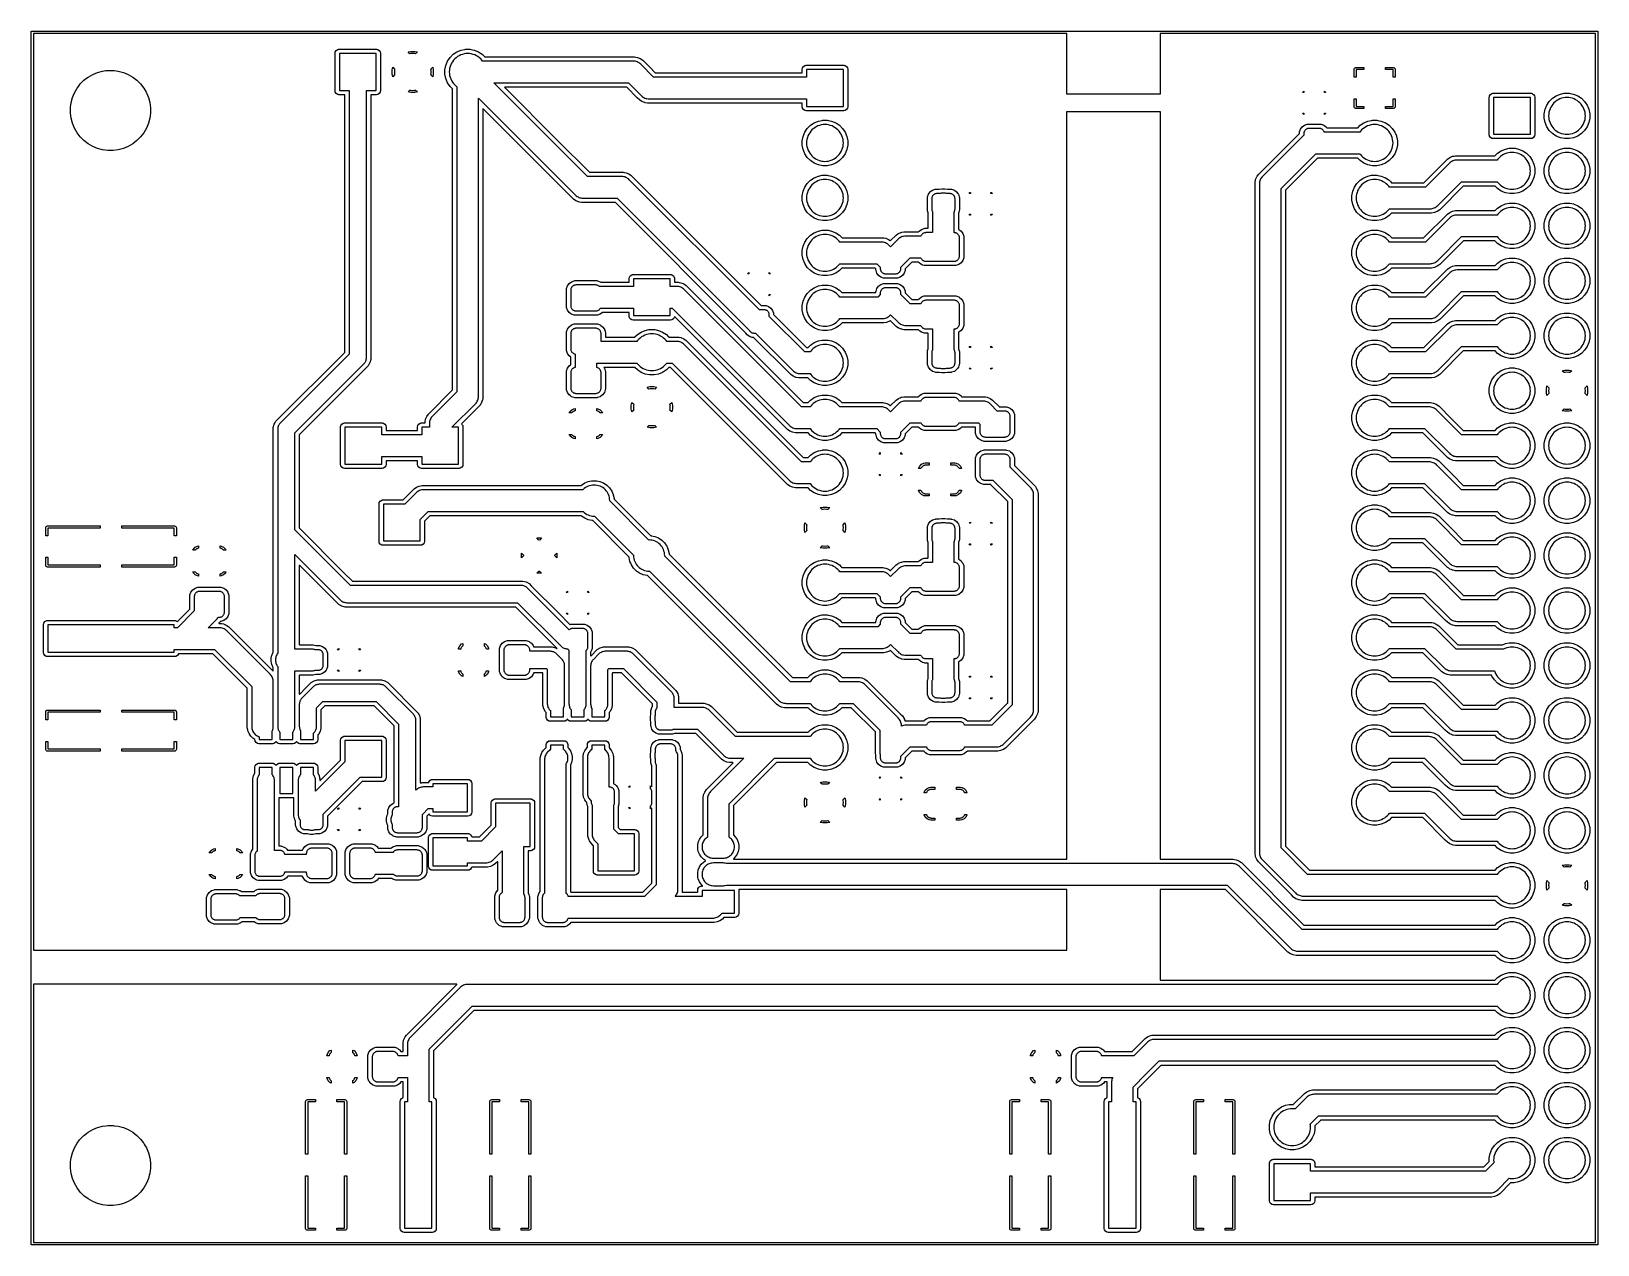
# Model space of a CAD drawing. Header units: metres. Extents: x 44.9 to 117.2, y -105.5 to -49.4.
import ezdxf

# ---------------------------------------------------------------- set-up
doc = ezdxf.new("R2010")
doc.units = ezdxf.units.M

msp = doc.modelspace()

# ---------------------------------------------------------------- linework, layer by layer
for points in [[(44.858, -105.51), (44.858, -49.43), (117.242, -49.43), (117.242, -105.51), (44.858, -105.51)], [(44.958, -105.398), (44.961, -105.407), (44.97, -105.41), (117.13, -105.41), (117.139, -105.407), (117.142, -105.398), (117.142, -49.542), (117.139, -49.533), (117.13, -49.53), (97.04, -49.53), (97.031, -49.533), (97.028, -49.542), (97.028, -52.331), (97.028, -52.331), (97.028, -52.331), (97.028, -52.331), (97.028, -52.331), (97.028, -52.331), (97.028, -52.331), (97.028, -52.331), (97.028, -52.331), (97.028, -52.331), (97.028, -52.331), (97.028, -52.331), (97.028, -52.331), (97.028, -52.331), (97.028, -52.331), (97.028, -52.331), (97.028, -52.331), (97.028, -52.331), (97.028, -52.331), (97.028, -52.331), (97.028, -52.331), (97.028, -52.331), (97.028, -52.331), (97.028, -52.331), (97.028, -52.331), (97.028, -52.331), (97.028, -52.331), (97.028, -52.331), (97.028, -52.331), (97.028, -52.331), (97.028, -52.331), (97.028, -52.331), (97.028, -52.331), (97.028, -52.331), (92.708, -52.331), (92.708, -52.331), (92.708, -52.331), (92.708, -52.331), (92.708, -52.331), (92.708, -52.331), (92.708, -52.331), (92.708, -52.331), (92.708, -52.331), (92.708, -52.331), (92.708, -52.331), (92.708, -52.331), (92.708, -52.331), (92.708, -52.331), (92.708, -52.331), (92.708, -52.331), (92.708, -52.331), (92.708, -52.331), (92.708, -52.331), (92.708, -52.331), (92.708, -52.331), (92.708, -52.331), (92.708, -52.331), (92.708, -52.331), (92.708, -52.331), (92.708, -52.331), (92.708, -52.331), (92.708, -52.331), (92.708, -52.331), (92.708, -52.331), (92.708, -52.331), (92.708, -52.331), (92.708, -52.331), (92.708, -52.331), (92.708, -49.542), (92.705, -49.533), (92.696, -49.53), (44.97, -49.53), (44.961, -49.533), (44.958, -49.542), (44.958, -91.883), (44.961, -91.891), (44.97, -91.894), (92.696, -91.894), (92.705, -91.891), (92.708, -91.883), (92.708, -89.104), (92.705, -89.096), (92.696, -89.093), (77.562, -89.093), (77.559, -89.093), (77.552, -89.098), (77.55, -89.106), (77.553, -89.117), (77.553, -89.117), (77.553, -89.117), (77.553, -89.117), (77.553, -89.117), (77.553, -89.117), (77.553, -90.207), (77.553, -90.207), (77.553, -90.207), (77.553, -90.207), (77.553, -90.207), (77.553, -90.207), (77.541, -90.265), (77.541, -90.265), (77.541, -90.265), (77.541, -90.265), (77.541, -90.265), (77.541, -90.265), (77.541, -90.265), (77.541, -90.265), (77.541, -90.265), (77.541, -90.265), (77.497, -90.332), (77.497, -90.332), (77.497, -90.332), (77.497, -90.332), (77.497, -90.332), (77.497, -90.332), (77.497, -90.332), (77.497, -90.332), (77.497, -90.332), (77.497, -90.332), (77.43, -90.376), (77.43, -90.376), (77.43, -90.376), (77.43, -90.376), (77.43, -90.376), (77.43, -90.376), (77.43, -90.376), (77.43, -90.376), (77.43, -90.376), (77.43, -90.376), (77.372, -90.388), (77.372, -90.388), (77.372, -90.388), (77.372, -90.388), (77.372, -90.388), (77.372, -90.388), (76.872, -90.388), (76.864, -90.391), (76.795, -90.46), (76.795, -90.46), (76.795, -90.46), (76.795, -90.46), (76.795, -90.46), (76.795, -90.46), (76.68, -90.537), (76.68, -90.537), (76.68, -90.537), (76.68, -90.537), (76.68, -90.537), (76.68, -90.537), (76.552, -90.59), (76.552, -90.59), (76.552, -90.59), (76.552, -90.59), (76.552, -90.59), (76.552, -90.59), (76.417, -90.617), (76.417, -90.617), (76.417, -90.617), (76.417, -90.617), (76.417, -90.617), (76.417, -90.617), (69.803, -90.617), (69.801, -90.617), (69.794, -90.621), (69.744, -90.688), (69.744, -90.688), (69.744, -90.688), (69.744, -90.688), (69.744, -90.688), (69.744, -90.688), (69.744, -90.688), (69.744, -90.688), (69.635, -90.769), (69.635, -90.769), (69.635, -90.769), (69.635, -90.769), (69.635, -90.769), (69.635, -90.769), (69.635, -90.769), (69.635, -90.769), (69.507, -90.814), (69.507, -90.814), (69.507, -90.814), (69.507, -90.814), (69.507, -90.814), (69.507, -90.814), (69.476, -90.817), (69.476, -90.817), (69.476, -90.817), (69.476, -90.817), (68.668, -90.817), (68.668, -90.817), (68.668, -90.817), (68.668, -90.817), (68.637, -90.814), (68.637, -90.814), (68.637, -90.814), (68.637, -90.814), (68.637, -90.814), (68.637, -90.814), (68.637, -90.814), (68.637, -90.814), (68.637, -90.814), (68.637, -90.814), (68.637, -90.814), (68.637, -90.814), (68.637, -90.814), (68.637, -90.814), (68.637, -90.814), (68.564, -90.788), (68.509, -90.769), (68.509, -90.769), (68.509, -90.769), (68.509, -90.769), (68.509, -90.769), (68.509, -90.769), (68.509, -90.769), (68.509, -90.769), (68.509, -90.769), (68.509, -90.769), (68.509, -90.769), (68.509, -90.769), (68.509, -90.769), (68.509, -90.769), (68.509, -90.769), (68.509, -90.769), (68.509, -90.769), (68.509, -90.769), (68.509, -90.769), (68.509, -90.769), (68.509, -90.769), (68.509, -90.769), (68.509, -90.769), (68.509, -90.769), (68.509, -90.769), (68.509, -90.769), (68.509, -90.769), (68.509, -90.769), (68.509, -90.769), (68.509, -90.769), (68.509, -90.769), (68.509, -90.769), (68.485, -90.751), (68.4, -90.688), (68.4, -90.688), (68.4, -90.688), (68.4, -90.688), (68.4, -90.688), (68.4, -90.688), (68.4, -90.688), (68.4, -90.688), (68.36, -90.634), (68.319, -90.579), (68.319, -90.579), (68.319, -90.579), (68.319, -90.579), (68.319, -90.579), (68.319, -90.579), (68.319, -90.579), (68.319, -90.579), (68.319, -90.579), (68.319, -90.579), (68.319, -90.579), (68.319, -90.579), (68.319, -90.579), (68.274, -90.451), (68.274, -90.451), (68.274, -90.451), (68.274, -90.451), (68.274, -90.451), (68.274, -90.451), (68.271, -90.42), (68.271, -90.42), (68.271, -90.42), (68.271, -90.42), (68.271, -89.412), (68.271, -89.412), (68.271, -89.412), (68.271, -89.412), (68.274, -89.381), (68.274, -89.381), (68.274, -89.381), (68.274, -89.381), (68.274, -89.381), (68.274, -89.381), (68.319, -89.253), (68.319, -89.253), (68.319, -89.253), (68.319, -89.253), (68.319, -89.253), (68.319, -89.253), (68.319, -89.253), (68.319, -89.253), (68.369, -89.185), (68.371, -89.178), (68.371, -83.031), (68.371, -83.031), (68.371, -83.031), (68.371, -83.031), (68.371, -83.031), (68.371, -83.031), (68.376, -83.008), (68.398, -82.896), (68.398, -82.896), (68.398, -82.896), (68.398, -82.896), (68.398, -82.896), (68.398, -82.896), (68.398, -82.896), (68.398, -82.896), (68.398, -82.896), (68.398, -82.896), (68.398, -82.896), (68.451, -82.768), (68.451, -82.768), (68.451, -82.768), (68.451, -82.768), (68.451, -82.768), (68.451, -82.768), (68.528, -82.653), (68.528, -82.653), (68.528, -82.653), (68.528, -82.653), (68.528, -82.653), (68.528, -82.653), (68.65, -82.531), (68.653, -82.523), (68.653, -82.398), (68.653, -82.398), (68.653, -82.398), (68.653, -82.398), (68.653, -82.398), (68.653, -82.398), (68.665, -82.34), (68.665, -82.34), (68.665, -82.34), (68.665, -82.34), (68.665, -82.34), (68.665, -82.34), (68.665, -82.34), (68.665, -82.34), (68.665, -82.34), (68.665, -82.34), (68.665, -82.34), (68.665, -82.34), (68.709, -82.273), (68.709, -82.273), (68.709, -82.273), (68.709, -82.273), (68.709, -82.273), (68.709, -82.273), (68.709, -82.273), (68.709, -82.273), (68.709, -82.273), (68.709, -82.273), (68.709, -82.273), (68.709, -82.273), (68.776, -82.229), (68.776, -82.229), (68.776, -82.229), (68.776, -82.229), (68.776, -82.229), (68.776, -82.229), (68.776, -82.229), (68.776, -82.229), (68.776, -82.229), (68.776, -82.229), (68.776, -82.229), (68.776, -82.229), (68.811, -82.222), (68.834, -82.217), (68.834, -82.217), (68.834, -82.217), (68.834, -82.217), (68.834, -82.217), (68.834, -82.217), (69.474, -82.217), (69.474, -82.217), (69.474, -82.217), (69.474, -82.217), (69.474, -82.217), (69.474, -82.217), (69.503, -82.223), (69.532, -82.229), (69.532, -82.229), (69.532, -82.229), (69.532, -82.229), (69.532, -82.229), (69.532, -82.229), (69.532, -82.229), (69.532, -82.229), (69.532, -82.229), (69.532, -82.229), (69.532, -82.229), (69.532, -82.229), (69.532, -82.229), (69.532, -82.229), (69.532, -82.229), (69.532, -82.229), (69.532, -82.229), (69.532, -82.229), (69.532, -82.229), (69.532, -82.229), (69.532, -82.229), (69.532, -82.229), (69.532, -82.229), (69.532, -82.229), (69.532, -82.229), (69.532, -82.229), (69.532, -82.229), (69.532, -82.229), (69.532, -82.229), (69.532, -82.229), (69.532, -82.229), (69.532, -82.229), (69.532, -82.229), (69.532, -82.229), (69.532, -82.229), (69.532, -82.229), (69.532, -82.229), (69.532, -82.229), (69.532, -82.229), (69.532, -82.229), (69.532, -82.229), (69.532, -82.229), (69.532, -82.229), (69.532, -82.229), (69.532, -82.229), (69.532, -82.229), (69.532, -82.229), (69.532, -82.229), (69.532, -82.229), (69.532, -82.229), (69.532, -82.229), (69.532, -82.229), (69.532, -82.229), (69.532, -82.229), (69.532, -82.229), (69.532, -82.229), (69.532, -82.229), (69.532, -82.229), (69.532, -82.229), (69.532, -82.229), (69.532, -82.229), (69.532, -82.229), (69.532, -82.229), (69.532, -82.229), (69.532, -82.229), (69.532, -82.229), (69.532, -82.229), (69.532, -82.229), (69.532, -82.229), (69.532, -82.229), (69.532, -82.229), (69.599, -82.273), (69.599, -82.273), (69.599, -82.273), (69.599, -82.273), (69.599, -82.273), (69.599, -82.273), (69.599, -82.273), (69.599, -82.273), (69.599, -82.273), (69.599, -82.273), (69.599, -82.273), (69.599, -82.273), (69.643, -82.34), (69.643, -82.34), (69.643, -82.34), (69.643, -82.34), (69.643, -82.34), (69.643, -82.34), (69.643, -82.34), (69.643, -82.34), (69.643, -82.34), (69.643, -82.34), (69.643, -82.343), (69.655, -82.398), (69.655, -82.398), (69.655, -82.398), (69.655, -82.398), (69.655, -82.398), (69.655, -82.398), (69.655, -82.523), (69.658, -82.531), (69.698, -82.571), (69.698, -82.571), (69.698, -82.571), (69.698, -82.571), (69.698, -82.571), (69.698, -82.571), (69.775, -82.686), (69.775, -82.686), (69.775, -82.686), (69.775, -82.686), (69.775, -82.686), (69.775, -82.686), (69.828, -82.814), (69.828, -82.814), (69.828, -82.814), (69.828, -82.814), (69.828, -82.814), (69.828, -82.814), (69.855, -82.949), (69.855, -82.949), (69.855, -82.949), (69.855, -82.949), (69.855, -82.949), (69.855, -82.949), (69.855, -83.087), (69.855, -83.087), (69.855, -83.087), (69.855, -83.087), (69.855, -83.087), (69.855, -83.087), (69.828, -83.222), (69.828, -83.222), (69.828, -83.222), (69.828, -83.222), (69.828, -83.222), (69.828, -83.222), (69.775, -83.35), (69.775, -83.35), (69.775, -83.35), (69.775, -83.35), (69.775, -83.35), (69.775, -83.35), (69.774, -83.35), (69.773, -83.357), (69.773, -89.178), (69.775, -89.185), (69.794, -89.211), (69.794, -89.211), (69.795, -89.212), (69.803, -89.215), (73.111, -89.215), (73.119, -89.212), (73.533, -88.798), (73.536, -88.79), (73.536, -85.341), (73.533, -85.332), (73.525, -85.329), (73.517, -85.332), (73.495, -85.354), (73.495, -85.354), (73.495, -85.354), (73.495, -85.354), (73.495, -85.354), (73.495, -85.354), (73.495, -85.354), (73.495, -85.354), (73.495, -85.354), (73.495, -85.354), (73.473, -85.364), (73.473, -85.364), (73.473, -85.364), (73.473, -85.364), (73.473, -85.364), (73.473, -85.364), (73.473, -85.364), (73.473, -85.364), (73.473, -85.364), (73.473, -85.364), (73.473, -85.364), (73.473, -85.364), (73.473, -85.364), (73.473, -85.364), (73.473, -85.364), (73.473, -85.364), (73.473, -85.364), (73.473, -85.364), (73.473, -85.364), (73.473, -85.364), (73.473, -85.364), (73.473, -85.364), (73.473, -85.364), (73.473, -85.364), (73.473, -85.364), (73.473, -85.364), (73.473, -85.364), (73.473, -85.364), (73.473, -85.364), (73.473, -85.364), (73.473, -85.364), (73.473, -85.364), (73.473, -85.364), (73.473, -85.364), (73.473, -85.364), (73.473, -85.364), (73.473, -85.364), (73.473, -85.364), (73.473, -85.364), (73.473, -85.364), (73.473, -85.364), (73.473, -85.364), (73.473, -85.234), (73.473, -85.234), (73.473, -85.234), (73.473, -85.234), (73.473, -85.234), (73.473, -85.234), (73.473, -85.234), (73.473, -85.234), (73.473, -85.234), (73.473, -85.234), (73.473, -85.234), (73.473, -85.234), (73.473, -85.234), (73.473, -85.234), (73.473, -85.234), (73.473, -85.234), (73.473, -85.234), (73.473, -85.234), (73.482, -85.224), (73.496, -85.205), (73.508, -85.185), (73.518, -85.164), (73.526, -85.142), (73.526, -85.142), (73.531, -85.12), (73.535, -85.097), (73.536, -85.073), (73.536, -84.599), (73.535, -84.575), (73.531, -84.552), (73.526, -84.53), (73.518, -84.508), (73.508, -84.487), (73.496, -84.467), (73.482, -84.448), (73.473, -84.438), (73.473, -84.438), (73.473, -84.438), (73.473, -84.438), (73.473, -84.438), (73.473, -84.438), (73.473, -84.438), (73.473, -84.438), (73.473, -84.438), (73.473, -84.438), (73.473, -84.438), (73.473, -84.438), (73.473, -84.438), (73.473, -84.438), (73.473, -84.438), (73.473, -84.438), (73.473, -84.438), (73.473, -84.438), (73.473, -84.308), (73.473, -84.308), (73.473, -84.308), (73.473, -84.308), (73.473, -84.308), (73.473, -84.308), (73.473, -84.308), (73.473, -84.308), (73.473, -84.308), (73.473, -84.308), (73.473, -84.308), (73.473, -84.308), (73.473, -84.308), (73.473, -84.308), (73.473, -84.308), (73.473, -84.308), (73.473, -84.308), (73.473, -84.308), (73.473, -84.308), (73.473, -84.308), (73.473, -84.308), (73.473, -84.308), (73.473, -84.308), (73.473, -84.308), (73.473, -84.308), (73.473, -84.308), (73.473, -84.308), (73.473, -84.308), (73.473, -84.308), (73.473, -84.308), (73.473, -84.308), (73.473, -84.308), (73.473, -84.308), (73.473, -84.308), (73.473, -84.308), (73.473, -84.308), (73.473, -84.308), (73.473, -84.308), (73.473, -84.308), (73.473, -84.308), (73.473, -84.308), (73.473, -84.308), (73.495, -84.318), (73.495, -84.318), (73.495, -84.318), (73.495, -84.318), (73.495, -84.318), (73.495, -84.318), (73.495, -84.318), (73.495, -84.318), (73.495, -84.318), (73.495, -84.318), (73.517, -84.34), (73.525, -84.343), (73.533, -84.34), (73.536, -84.331), (73.536, -83.407), (73.536, -83.403), (73.526, -83.376), (73.495, -83.287), (73.495, -83.287), (73.495, -83.287), (73.495, -83.287), (73.495, -83.287), (73.495, -83.287), (73.493, -83.265), (73.492, -83.257), (73.492, -83.257), (73.492, -83.257), (73.492, -83.257), (73.492, -83.1), (73.492, -83.098), (73.49, -83.087), (73.467, -82.974), (73.467, -82.974), (73.467, -82.974), (73.467, -82.974), (73.467, -82.974), (73.467, -82.974), (73.467, -82.836), (73.467, -82.836), (73.467, -82.836), (73.467, -82.836), (73.467, -82.836), (73.467, -82.836), (73.492, -82.711), (73.492, -82.709), (73.492, -82.552), (73.492, -82.552), (73.492, -82.552), (73.492, -82.552), (73.494, -82.538), (73.495, -82.522), (73.495, -82.522), (73.495, -82.522), (73.495, -82.522), (73.495, -82.522), (73.495, -82.522), (73.539, -82.398), (73.539, -82.398), (73.539, -82.398), (73.539, -82.398), (73.539, -82.398), (73.539, -82.398), (73.539, -82.398), (73.539, -82.398), (73.55, -82.383), (73.617, -82.291), (73.617, -82.291), (73.617, -82.291), (73.617, -82.291), (73.617, -82.291), (73.617, -82.291), (73.617, -82.291), (73.617, -82.291), (73.617, -82.291), (73.617, -82.291), (73.617, -82.291), (73.617, -82.291), (73.724, -82.213), (73.724, -82.213), (73.724, -82.213), (73.724, -82.213), (73.724, -82.213), (73.724, -82.213), (73.724, -82.213), (73.724, -82.213), (73.848, -82.169), (73.848, -82.169), (73.848, -82.169), (73.848, -82.169), (73.848, -82.169), (73.848, -82.169), (73.848, -82.169), (73.848, -82.169), (73.848, -82.169), (73.848, -82.169), (73.848, -82.169), (73.848, -82.169), (73.848, -82.169), (73.848, -82.169), (73.848, -82.169), (73.848, -82.169), (73.848, -82.169), (73.848, -82.169), (73.848, -82.169), (73.848, -82.169), (73.864, -82.168), (73.878, -82.166), (73.878, -82.166), (73.878, -82.166), (73.878, -82.166), (74.458, -82.166), (74.458, -82.166), (74.458, -82.166), (74.458, -82.166), (74.47, -82.168), (74.488, -82.169), (74.488, -82.169), (74.488, -82.169), (74.488, -82.169), (74.488, -82.169), (74.488, -82.169), (74.612, -82.213), (74.612, -82.213), (74.612, -82.213), (74.612, -82.213), (74.612, -82.213), (74.612, -82.213), (74.612, -82.213), (74.612, -82.213), (74.719, -82.291), (74.719, -82.291), (74.719, -82.291), (74.719, -82.291), (74.719, -82.291), (74.719, -82.291), (74.719, -82.291), (74.719, -82.291), (74.797, -82.398), (74.797, -82.398), (74.797, -82.398), (74.797, -82.398), (74.797, -82.398), (74.797, -82.398), (74.797, -82.398), (74.797, -82.398), (74.841, -82.522), (74.841, -82.522), (74.841, -82.522), (74.841, -82.522), (74.841, -82.522), (74.841, -82.522), (74.844, -82.552), (74.844, -82.552), (74.844, -82.552), (74.844, -82.552), (74.844, -82.617), (74.845, -82.623), (74.858, -82.642), (74.858, -82.642), (74.858, -82.642), (74.858, -82.642), (74.858, -82.642), (74.858, -82.642), (74.911, -82.769), (74.911, -82.769), (74.911, -82.769), (74.911, -82.769), (74.911, -82.769), (74.911, -82.769), (74.919, -82.814), (74.938, -82.905), (74.938, -82.905), (74.938, -82.905), (74.938, -82.905), (74.938, -82.905), (74.938, -82.905), (74.938, -89.154), (74.938, -89.154), (74.938, -89.154), (74.938, -89.154), (74.938, -89.154), (74.938, -89.154), (74.932, -89.184), (74.928, -89.202), (74.928, -89.204), (74.931, -89.212), (74.939, -89.215), (75.64, -89.215), (75.648, -89.212), (75.651, -89.204), (75.651, -89.117), (75.651, -89.117), (75.651, -89.117), (75.651, -89.117), (75.651, -89.117), (75.651, -89.117), (75.663, -89.059), (75.663, -89.059), (75.663, -89.059), (75.663, -89.059), (75.663, -89.059), (75.663, -89.059), (75.663, -89.059), (75.663, -89.059), (75.663, -89.059), (75.663, -89.059), (75.663, -89.059), (75.663, -89.059), (75.707, -88.992), (75.707, -88.992), (75.707, -88.992), (75.707, -88.992), (75.707, -88.992), (75.707, -88.992), (75.707, -88.992), (75.707, -88.992), (75.707, -88.992), (75.707, -88.992), (75.707, -88.992), (75.707, -88.992), (75.774, -88.948), (75.774, -88.948), (75.774, -88.948), (75.774, -88.948), (75.774, -88.948), (75.774, -88.948), (75.774, -88.948), (75.774, -88.948), (75.774, -88.948), (75.774, -88.948), (75.774, -88.948), (75.774, -88.948), (75.809, -88.941), (75.832, -88.936), (75.832, -88.936), (75.832, -88.936), (75.832, -88.936), (75.832, -88.936), (75.832, -88.936), (75.868, -88.936), (75.876, -88.933), (75.879, -88.925), (75.876, -88.917), (75.813, -88.854), (75.813, -88.854), (75.813, -88.854), (75.813, -88.854), (75.813, -88.854), (75.813, -88.854), (75.77, -88.79), (75.734, -88.736), (75.734, -88.736), (75.734, -88.736), (75.734, -88.736), (75.734, -88.736), (75.734, -88.736), (75.679, -88.604), (75.679, -88.604), (75.679, -88.604), (75.679, -88.604), (75.679, -88.604), (75.679, -88.604), (75.679, -88.604), (75.679, -88.604), (75.679, -88.604), (75.679, -88.604), (75.679, -88.604), (75.666, -88.539), (75.651, -88.463), (75.651, -88.463), (75.651, -88.463), (75.651, -88.463), (75.651, -88.463), (75.651, -88.463), (75.651, -88.321), (75.651, -88.321), (75.651, -88.321), (75.651, -88.321), (75.651, -88.321), (75.651, -88.321), (75.676, -88.195), (75.679, -88.18), (75.679, -88.18), (75.679, -88.18), (75.679, -88.18), (75.679, -88.18), (75.679, -88.18), (75.679, -88.18), (75.679, -88.18), (75.679, -88.18), (75.679, -88.18), (75.679, -88.18), (75.734, -88.048), (75.734, -88.048), (75.734, -88.048), (75.734, -88.048), (75.734, -88.048), (75.734, -88.048), (75.813, -87.93), (75.813, -87.93), (75.813, -87.93), (75.813, -87.93), (75.813, -87.93), (75.813, -87.93), (75.915, -87.828), (75.915, -87.828), (75.915, -87.828), (75.915, -87.828), (75.915, -87.828), (75.915, -87.828), (76.007, -87.767), (76.01, -87.763), (76.012, -87.755), (76.007, -87.747), (75.915, -87.686), (75.915, -87.686), (75.915, -87.686), (75.915, -87.686), (75.915, -87.686), (75.915, -87.686), (75.915, -87.686), (75.813, -87.584), (75.813, -87.584), (75.813, -87.584), (75.813, -87.584), (75.813, -87.584), (75.813, -87.584), (75.813, -87.584), (75.813, -87.584), (75.734, -87.466), (75.734, -87.466), (75.734, -87.466), (75.734, -87.466), (75.734, -87.466), (75.734, -87.466), (75.733, -87.464), (75.721, -87.433), (75.679, -87.334), (75.679, -87.334), (75.679, -87.334), (75.679, -87.334), (75.679, -87.334), (75.679, -87.334), (75.679, -87.334), (75.679, -87.334), (75.679, -87.334), (75.679, -87.334), (75.679, -87.334), (75.663, -87.251), (75.651, -87.193), (75.651, -87.193), (75.651, -87.193), (75.651, -87.193), (75.651, -87.193), (75.651, -87.193), (75.651, -87.051), (75.651, -87.051), (75.651, -87.051), (75.651, -87.051), (75.651, -87.051), (75.651, -87.051), (75.679, -86.91), (75.679, -86.91), (75.679, -86.91), (75.679, -86.91), (75.679, -86.91), (75.679, -86.91), (75.679, -86.91), (75.679, -86.91), (75.679, -86.91), (75.679, -86.91), (75.679, -86.91), (75.734, -86.778), (75.734, -86.778), (75.734, -86.778), (75.734, -86.778), (75.734, -86.778), (75.734, -86.778), (75.813, -86.66), (75.813, -86.66), (75.813, -86.66), (75.813, -86.66), (75.813, -86.66), (75.813, -86.66), (75.898, -86.575), (75.901, -86.567), (75.901, -84.853), (75.901, -84.853), (75.901, -84.853), (75.901, -84.853), (75.901, -84.853), (75.901, -84.853), (75.902, -84.849), (75.907, -84.824), (75.919, -84.763), (75.928, -84.718), (75.928, -84.718), (75.928, -84.718), (75.928, -84.718), (75.928, -84.718), (75.928, -84.718), (75.928, -84.718), (75.928, -84.718), (75.981, -84.59), (75.981, -84.59), (75.981, -84.59), (75.981, -84.59), (75.981, -84.59), (75.981, -84.59), (76.058, -84.475), (76.058, -84.475), (76.058, -84.475), (76.058, -84.475), (76.058, -84.475), (76.058, -84.475), (77.283, -83.25), (77.287, -83.242), (77.283, -83.234), (77.275, -83.231), (77.127, -83.231), (77.127, -83.231), (77.127, -83.231), (77.127, -83.231), (77.127, -83.231), (77.127, -83.231), (76.992, -83.204), (76.992, -83.204), (76.992, -83.204), (76.992, -83.204), (76.992, -83.204), (76.992, -83.204), (76.864, -83.151), (76.864, -83.151), (76.864, -83.151), (76.864, -83.151), (76.864, -83.151), (76.864, -83.151), (76.749, -83.074), (76.749, -83.074), (76.749, -83.074), (76.749, -83.074), (76.749, -83.074), (76.749, -83.074), (76.058, -82.383), (75.559, -81.883), (75.551, -81.88), (74.589, -81.88), (74.585, -81.881), (74.488, -81.915), (74.488, -81.915), (74.488, -81.915), (74.488, -81.915), (74.488, -81.915), (74.488, -81.915), (74.458, -81.918), (74.458, -81.918), (74.458, -81.918), (74.458, -81.918), (73.878, -81.918), (73.878, -81.918), (73.878, -81.918), (73.878, -81.918), (73.848, -81.915), (73.848, -81.915), (73.848, -81.915), (73.848, -81.915), (73.848, -81.915), (73.848, -81.915), (73.724, -81.871), (73.724, -81.871), (73.724, -81.871), (73.724, -81.871), (73.724, -81.871), (73.724, -81.871), (73.724, -81.871), (73.724, -81.871), (73.617, -81.793), (73.617, -81.793), (73.617, -81.793), (73.617, -81.793), (73.617, -81.793), (73.617, -81.793), (73.617, -81.793), (73.617, -81.793), (73.539, -81.686), (73.539, -81.686), (73.539, -81.686), (73.539, -81.686), (73.539, -81.686), (73.539, -81.686), (73.539, -81.686), (73.539, -81.686), (73.495, -81.562), (73.495, -81.562), (73.495, -81.562), (73.495, -81.562), (73.495, -81.562), (73.495, -81.562), (73.494, -81.544), (73.492, -81.532), (73.492, -81.532), (73.492, -81.532), (73.492, -81.532), (73.492, -81.375), (73.492, -81.373), (73.467, -81.248), (73.467, -81.248), (73.467, -81.248), (73.467, -81.248), (73.467, -81.248), (73.467, -81.248), (73.467, -81.111), (73.467, -81.111), (73.467, -81.111), (73.467, -81.111), (73.467, -81.111), (73.467, -81.111), (73.492, -80.986), (73.492, -80.984), (73.492, -80.827), (73.492, -80.827), (73.492, -80.827), (73.492, -80.827), (73.494, -80.806), (73.495, -80.797), (73.495, -80.797), (73.495, -80.797), (73.495, -80.797), (73.495, -80.797), (73.495, -80.797), (73.512, -80.75), (73.539, -80.673), (73.539, -80.673), (73.539, -80.673), (73.539, -80.673), (73.539, -80.673), (73.539, -80.673), (73.539, -80.673), (73.539, -80.673), (73.565, -80.637), (73.567, -80.63), (73.567, -80.517), (73.564, -80.509), (72.145, -79.09), (72.137, -79.087), (71.717, -79.087), (71.709, -79.09), (71.706, -79.098), (71.706, -80.597), (71.706, -80.597), (71.706, -80.597), (71.706, -80.597), (71.706, -80.597), (71.706, -80.597), (71.706, -80.597), (71.706, -80.597), (71.665, -80.75), (71.665, -80.75), (71.665, -80.75), (71.665, -80.75), (71.665, -80.75), (71.665, -80.75), (71.665, -80.75), (71.665, -80.75), (71.586, -80.887), (71.586, -80.887), (71.586, -80.887), (71.586, -80.887), (71.586, -80.887), (71.586, -80.887), (71.586, -80.887), (71.586, -80.887), (71.558, -80.914), (71.555, -80.923), (71.555, -81.138), (71.555, -81.138), (71.555, -81.138), (71.555, -81.138), (71.555, -81.138), (71.555, -81.138), (71.543, -81.196), (71.543, -81.196), (71.543, -81.196), (71.543, -81.196), (71.543, -81.196), (71.543, -81.196), (71.543, -81.196), (71.543, -81.196), (71.543, -81.196), (71.543, -81.196), (71.499, -81.263), (71.499, -81.263), (71.499, -81.263), (71.499, -81.263), (71.499, -81.263), (71.499, -81.263), (71.499, -81.263), (71.499, -81.263), (71.499, -81.263), (71.499, -81.263), (71.432, -81.307), (71.432, -81.307), (71.432, -81.307), (71.432, -81.307), (71.432, -81.307), (71.432, -81.307), (71.432, -81.307), (71.432, -81.307), (71.432, -81.307), (71.432, -81.307), (71.374, -81.319), (71.374, -81.319), (71.374, -81.319), (71.374, -81.319), (71.374, -81.319), (71.374, -81.319), (70.734, -81.319), (70.734, -81.319), (70.734, -81.319), (70.734, -81.319), (70.734, -81.319), (70.734, -81.319), (70.676, -81.307), (70.676, -81.307), (70.676, -81.307), (70.676, -81.307), (70.676, -81.307), (70.676, -81.307), (70.676, -81.307), (70.676, -81.307), (70.676, -81.307), (70.676, -81.307), (70.609, -81.263), (70.609, -81.263), (70.609, -81.263), (70.609, -81.263), (70.609, -81.263), (70.609, -81.263), (70.609, -81.263), (70.609, -81.263), (70.609, -81.263), (70.609, -81.263), (70.609, -81.263), (70.609, -81.263), (70.589, -81.231), (70.585, -81.228), (70.577, -81.226), (70.569, -81.231), (70.549, -81.263), (70.549, -81.263), (70.549, -81.263), (70.549, -81.263), (70.549, -81.263), (70.549, -81.263), (70.549, -81.263), (70.549, -81.263), (70.549, -81.263), (70.549, -81.263), (70.482, -81.307), (70.482, -81.307), (70.482, -81.307), (70.482, -81.307), (70.482, -81.307), (70.482, -81.307), (70.482, -81.307), (70.482, -81.307), (70.482, -81.307), (70.482, -81.307), (70.424, -81.319), (70.424, -81.319), (70.424, -81.319), (70.424, -81.319), (70.424, -81.319), (70.424, -81.319), (69.784, -81.319), (69.784, -81.319), (69.784, -81.319), (69.784, -81.319), (69.784, -81.319), (69.784, -81.319), (69.726, -81.307), (69.726, -81.307), (69.726, -81.307), (69.726, -81.307), (69.726, -81.307), (69.726, -81.307), (69.726, -81.307), (69.726, -81.307), (69.726, -81.307), (69.726, -81.307), (69.659, -81.263), (69.659, -81.263), (69.659, -81.263), (69.659, -81.263), (69.659, -81.263), (69.659, -81.263), (69.659, -81.263), (69.659, -81.263), (69.659, -81.263), (69.659, -81.263), (69.659, -81.263), (69.659, -81.263), (69.639, -81.231), (69.635, -81.228), (69.627, -81.226), (69.619, -81.231), (69.599, -81.263), (69.599, -81.263), (69.599, -81.263), (69.599, -81.263), (69.599, -81.263), (69.599, -81.263), (69.599, -81.263), (69.599, -81.263), (69.599, -81.263), (69.599, -81.263), (69.532, -81.307), (69.532, -81.307), (69.532, -81.307), (69.532, -81.307), (69.532, -81.307), (69.532, -81.307), (69.532, -81.307), (69.532, -81.307), (69.532, -81.307), (69.532, -81.307), (69.474, -81.319), (69.474, -81.319), (69.474, -81.319), (69.474, -81.319), (69.474, -81.319), (69.474, -81.319), (68.834, -81.319), (68.834, -81.319), (68.834, -81.319), (68.834, -81.319), (68.834, -81.319), (68.834, -81.319), (68.776, -81.307), (68.776, -81.307), (68.776, -81.307), (68.776, -81.307), (68.776, -81.307), (68.776, -81.307), (68.776, -81.307), (68.776, -81.307), (68.776, -81.307), (68.776, -81.307), (68.709, -81.263), (68.709, -81.263), (68.709, -81.263), (68.709, -81.263), (68.709, -81.263), (68.709, -81.263), (68.709, -81.263), (68.709, -81.263), (68.709, -81.263), (68.709, -81.263), (68.709, -81.263), (68.709, -81.263), (68.665, -81.196), (68.665, -81.196), (68.665, -81.196), (68.665, -81.196), (68.665, -81.196), (68.665, -81.196), (68.665, -81.196), (68.665, -81.196), (68.665, -81.196), (68.665, -81.196), (68.665, -81.196), (68.665, -81.196), (68.665, -81.196), (68.665, -81.196), (68.665, -81.196), (68.665, -81.196), (68.665, -81.196), (68.665, -81.196), (68.665, -81.196), (68.665, -81.196), (68.665, -81.196), (68.665, -81.196), (68.655, -81.143), (68.653, -81.138), (68.653, -81.138), (68.653, -81.138), (68.653, -81.138), (68.653, -81.138), (68.653, -81.138), (68.653, -80.923), (68.65, -80.914), (68.622, -80.887), (68.622, -80.887), (68.622, -80.887), (68.622, -80.887), (68.622, -80.887), (68.622, -80.887), (68.622, -80.887), (68.622, -80.887), (68.543, -80.75), (68.543, -80.75), (68.543, -80.75), (68.543, -80.75), (68.543, -80.75), (68.543, -80.75), (68.543, -80.75), (68.543, -80.75), (68.513, -80.635), (68.502, -80.597), (68.502, -80.597), (68.502, -80.597), (68.502, -80.597), (68.502, -80.597), (68.502, -80.597), (68.502, -80.597), (68.502, -80.597), (68.502, -79.098), (68.499, -79.09), (68.491, -79.087), (68.077, -79.087), (68.072, -79.088), (68.066, -79.094), (68.047, -79.149), (68.047, -79.149), (68.047, -79.149), (68.047, -79.149), (68.047, -79.149), (68.047, -79.149), (68.047, -79.149), (68.047, -79.149), (67.966, -79.258), (67.966, -79.258), (67.966, -79.258), (67.966, -79.258), (67.966, -79.258), (67.966, -79.258), (67.966, -79.258), (67.966, -79.258), (67.857, -79.339), (67.857, -79.339), (67.857, -79.339), (67.857, -79.339), (67.857, -79.339), (67.857, -79.339), (67.857, -79.339), (67.857, -79.339), (67.729, -79.384), (67.729, -79.384), (67.729, -79.384), (67.729, -79.384), (67.729, -79.384), (67.729, -79.384), (67.698, -79.387), (67.698, -79.387), (67.698, -79.387), (67.698, -79.387), (66.89, -79.387), (66.89, -79.387), (66.89, -79.387), (66.89, -79.387), (66.859, -79.384), (66.859, -79.384), (66.859, -79.384), (66.859, -79.384), (66.859, -79.384), (66.859, -79.384), (66.859, -79.384), (66.859, -79.384), (66.859, -79.384), (66.859, -79.384), (66.859, -79.384), (66.859, -79.384), (66.859, -79.384), (66.859, -79.384), (66.859, -79.384), (66.786, -79.358), (66.731, -79.339), (66.731, -79.339), (66.731, -79.339), (66.731, -79.339), (66.731, -79.339), (66.731, -79.339), (66.731, -79.339), (66.731, -79.339), (66.731, -79.339), (66.731, -79.339), (66.731, -79.339), (66.731, -79.339), (66.731, -79.339), (66.731, -79.339), (66.731, -79.339), (66.731, -79.339), (66.731, -79.339), (66.731, -79.339), (66.731, -79.339), (66.731, -79.339), (66.731, -79.339), (66.731, -79.339), (66.731, -79.339), (66.731, -79.339), (66.731, -79.339), (66.731, -79.339), (66.731, -79.339), (66.731, -79.339), (66.731, -79.339), (66.731, -79.339), (66.731, -79.339), (66.731, -79.339), (66.707, -79.321), (66.622, -79.258), (66.622, -79.258), (66.622, -79.258), (66.622, -79.258), (66.622, -79.258), (66.622, -79.258), (66.622, -79.258), (66.622, -79.258), (66.582, -79.204), (66.541, -79.149), (66.541, -79.149), (66.541, -79.149), (66.541, -79.149), (66.541, -79.149), (66.541, -79.149), (66.541, -79.149), (66.541, -79.149), (66.541, -79.149), (66.541, -79.149), (66.541, -79.149), (66.541, -79.149), (66.541, -79.149), (66.496, -79.021), (66.496, -79.021), (66.496, -79.021), (66.496, -79.021), (66.496, -79.021), (66.496, -79.021), (66.493, -78.99), (66.493, -78.99), (66.493, -78.99), (66.493, -78.99), (66.493, -77.982), (66.493, -77.982), (66.493, -77.982), (66.493, -77.982), (66.496, -77.951), (66.496, -77.951), (66.496, -77.951), (66.496, -77.951), (66.496, -77.951), (66.496, -77.951), (66.541, -77.823), (66.541, -77.823), (66.541, -77.823), (66.541, -77.823), (66.541, -77.823), (66.541, -77.823), (66.541, -77.823), (66.541, -77.823), (66.541, -77.823), (66.541, -77.823), (66.541, -77.823), (66.541, -77.823), (66.541, -77.823), (66.622, -77.714), (66.622, -77.714), (66.622, -77.714), (66.622, -77.714), (66.622, -77.714), (66.622, -77.714), (66.622, -77.714), (66.622, -77.714), (66.622, -77.714), (66.622, -77.714), (66.622, -77.714), (66.622, -77.714), (66.731, -77.633), (66.731, -77.633), (66.731, -77.633), (66.731, -77.633), (66.731, -77.633), (66.731, -77.633), (66.731, -77.633), (66.731, -77.633), (66.731, -77.633), (66.731, -77.633), (66.731, -77.633), (66.731, -77.633), (66.731, -77.633), (66.859, -77.588), (66.859, -77.588), (66.859, -77.588), (66.859, -77.588), (66.859, -77.588), (66.859, -77.588), (66.89, -77.585), (66.89, -77.585), (66.89, -77.585), (66.89, -77.585), (67.698, -77.585), (67.698, -77.585), (67.698, -77.585), (67.698, -77.585), (67.729, -77.588), (67.729, -77.588), (67.729, -77.588), (67.729, -77.588), (67.729, -77.588), (67.729, -77.588), (67.857, -77.633), (67.857, -77.633), (67.857, -77.633), (67.857, -77.633), (67.857, -77.633), (67.857, -77.633), (67.857, -77.633), (67.857, -77.633), (67.857, -77.633), (67.857, -77.633), (67.857, -77.633), (67.857, -77.633), (67.857, -77.633), (67.912, -77.674), (67.966, -77.714), (67.966, -77.714), (67.966, -77.714), (67.966, -77.714), (67.966, -77.714), (67.966, -77.714), (67.966, -77.714), (67.966, -77.714), (68.047, -77.823), (68.047, -77.823), (68.047, -77.823), (68.047, -77.823), (68.047, -77.823), (68.047, -77.823), (68.047, -77.823), (68.047, -77.823), (68.059, -77.857), (68.066, -77.878), (68.069, -77.882), (68.077, -77.885), (68.769, -77.885), (68.769, -77.885), (68.769, -77.885), (68.769, -77.885), (68.769, -77.885), (68.928, -77.885), (68.928, -77.885), (68.928, -77.885), (68.928, -77.885), (68.928, -77.885), (68.928, -77.885), (68.928, -77.885), (68.928, -77.885), (69.081, -77.926), (69.081, -77.926), (69.081, -77.926), (69.081, -77.926), (69.081, -77.926), (69.081, -77.926), (69.081, -77.926), (69.081, -77.926), (69.081, -77.926), (69.081, -77.926), (69.081, -77.926), (69.081, -77.926), (69.081, -77.926), (69.081, -77.926), (69.081, -77.926), (69.081, -77.926), (69.081, -77.926), (69.081, -77.926), (69.081, -77.926), (69.081, -77.926), (69.081, -77.926), (69.081, -77.926), (69.081, -77.926), (69.081, -77.926), (69.081, -77.926), (69.081, -77.926), (69.081, -77.926), (69.081, -77.926), (69.081, -77.926), (69.081, -77.926), (69.081, -77.926), (69.081, -77.926), (69.081, -77.926), (69.081, -77.926), (69.081, -77.926), (69.081, -77.926), (69.081, -77.926), (69.081, -77.926), (69.081, -77.926), (69.081, -77.926), (69.081, -77.926), (69.081, -77.926), (69.081, -77.926), (69.081, -77.926), (69.081, -77.926), (69.081, -77.926), (69.081, -77.926), (69.081, -77.926), (69.081, -77.926), (69.081, -77.926), (69.081, -77.926), (69.081, -77.926), (69.081, -77.926), (69.081, -77.926), (69.081, -77.926), (69.081, -77.926), (69.081, -77.926), (69.081, -77.926), (69.081, -77.926), (69.081, -77.926), (69.081, -77.926), (69.107, -77.942), (69.135, -77.958), (69.141, -77.959), (69.149, -77.956), (69.152, -77.948), (69.149, -77.94), (69.148, -77.939), (69.148, -77.939), (69.148, -77.939), (69.148, -77.939), (69.148, -77.939), (69.148, -77.939), (69.148, -77.939), (67.251, -76.042), (67.243, -76.039), (59.516, -76.039), (59.516, -76.039), (59.516, -76.039), (59.516, -76.039), (59.516, -76.039), (59.357, -76.039), (59.357, -76.039), (59.357, -76.039), (59.357, -76.039), (59.357, -76.039), (59.357, -76.039), (59.357, -76.039), (59.357, -76.039), (59.204, -75.998), (59.204, -75.998), (59.204, -75.998), (59.204, -75.998), (59.204, -75.998), (59.204, -75.998), (59.204, -75.998), (59.204, -75.998), (59.067, -75.919), (59.067, -75.919), (59.067, -75.919), (59.067, -75.919), (59.067, -75.919), (59.067, -75.919), (59.067, -75.919), (59.067, -75.919), (57.262, -74.113), (57.254, -74.11), (57.246, -74.113), (57.243, -74.121), (57.243, -77.774), (57.246, -77.782), (57.254, -77.785), (57.88, -77.785), (57.88, -77.785), (57.88, -77.785), (57.88, -77.785), (57.88, -77.785), (57.88, -77.785), (58.003, -77.81), (58.005, -77.81), (58.007, -77.81), (58.164, -77.81), (58.164, -77.81), (58.164, -77.81), (58.164, -77.81), (58.176, -77.812), (58.194, -77.813), (58.194, -77.813), (58.194, -77.813), (58.194, -77.813), (58.194, -77.813), (58.194, -77.813), (58.318, -77.857), (58.318, -77.857), (58.318, -77.857), (58.318, -77.857), (58.318, -77.857), (58.318, -77.857), (58.318, -77.857), (58.318, -77.857), (58.425, -77.935), (58.425, -77.935), (58.425, -77.935), (58.425, -77.935), (58.425, -77.935), (58.425, -77.935), (58.425, -77.935), (58.425, -77.935), (58.481, -78.011), (58.503, -78.042), (58.503, -78.042), (58.503, -78.042), (58.503, -78.042), (58.503, -78.042), (58.503, -78.042), (58.503, -78.042), (58.503, -78.042), (58.547, -78.166), (58.547, -78.166), (58.547, -78.166), (58.547, -78.166), (58.547, -78.166), (58.547, -78.166), (58.55, -78.196), (58.55, -78.196), (58.55, -78.196), (58.55, -78.196), (58.55, -78.776), (58.55, -78.776), (58.55, -78.776), (58.55, -78.776), (58.547, -78.806), (58.547, -78.806), (58.547, -78.806), (58.547, -78.806), (58.547, -78.806), (58.547, -78.806), (58.503, -78.93), (58.503, -78.93), (58.503, -78.93), (58.503, -78.93), (58.503, -78.93), (58.503, -78.93), (58.503, -78.93), (58.503, -78.93), (58.481, -78.961), (58.425, -79.037), (58.425, -79.037), (58.425, -79.037), (58.425, -79.037), (58.425, -79.037), (58.425, -79.037), (58.425, -79.037), (58.425, -79.037), (58.318, -79.115), (58.318, -79.115), (58.318, -79.115), (58.318, -79.115), (58.318, -79.115), (58.318, -79.115), (58.318, -79.115), (58.318, -79.115), (58.194, -79.159), (58.194, -79.159), (58.194, -79.159), (58.194, -79.159), (58.194, -79.159), (58.194, -79.159), (58.164, -79.162), (58.164, -79.162), (58.164, -79.162), (58.164, -79.162), (58.007, -79.162), (58.005, -79.162), (57.88, -79.187), (57.88, -79.187), (57.88, -79.187), (57.88, -79.187), (57.88, -79.187), (57.88, -79.187), (57.254, -79.187), (57.246, -79.19), (57.243, -79.198), (57.243, -80.057), (57.246, -80.065), (57.254, -80.068), (57.262, -80.065), (57.274, -80.052), (57.274, -80.052), (57.535, -79.792), (57.797, -79.529), (57.797, -79.529), (57.797, -79.529), (57.797, -79.529), (57.797, -79.529), (57.797, -79.529), (57.797, -79.529), (57.797, -79.529), (57.934, -79.45), (57.934, -79.45), (57.934, -79.45), (57.934, -79.45), (57.934, -79.45), (57.934, -79.45), (57.934, -79.45), (57.934, -79.45), (58.087, -79.41), (58.087, -79.41), (58.087, -79.41), (58.087, -79.41), (58.087, -79.41), (58.087, -79.41), (58.087, -79.41), (58.087, -79.41), (58.246, -79.41), (58.246, -79.41), (58.246, -79.41), (58.246, -79.41), (58.246, -79.41), (60.88, -79.41), (60.88, -79.41), (60.88, -79.41), (60.88, -79.41), (60.88, -79.41), (61.039, -79.41), (61.039, -79.41), (61.039, -79.41), (61.039, -79.41), (61.039, -79.41), (61.039, -79.41), (61.039, -79.41), (61.039, -79.41), (61.192, -79.45), (61.192, -79.45), (61.192, -79.45), (61.192, -79.45), (61.192, -79.45), (61.192, -79.45), (61.192, -79.45), (61.192, -79.45), (61.192, -79.45), (61.192, -79.45), (61.192, -79.45), (61.192, -79.45), (61.192, -79.45), (61.192, -79.45), (61.192, -79.45), (61.192, -79.45), (61.192, -79.45), (61.192, -79.45), (61.192, -79.45), (61.192, -79.45), (61.192, -79.45), (61.192, -79.45), (61.192, -79.45), (61.192, -79.45), (61.192, -79.45), (61.192, -79.45), (61.192, -79.45), (61.192, -79.45), (61.192, -79.45), (61.192, -79.45), (61.192, -79.45), (61.192, -79.45), (61.192, -79.45), (61.192, -79.45), (61.192, -79.45), (61.192, -79.45), (61.192, -79.45), (61.192, -79.45), (61.192, -79.45), (61.192, -79.45), (61.192, -79.45), (61.192, -79.45), (61.192, -79.45), (61.192, -79.45), (61.192, -79.45), (61.192, -79.45), (61.192, -79.45), (61.192, -79.45), (61.192, -79.45), (61.192, -79.45), (61.192, -79.45), (61.192, -79.45), (61.192, -79.45), (61.192, -79.45), (61.192, -79.45), (61.192, -79.45), (61.192, -79.45), (61.192, -79.45), (61.192, -79.45), (61.192, -79.45), (61.192, -79.45), (61.218, -79.466), (61.329, -79.529), (61.329, -79.529), (61.329, -79.529), (61.329, -79.529), (61.329, -79.529), (61.329, -79.529), (61.329, -79.529), (61.329, -79.529), (61.329, -79.529), (61.441, -79.641), (61.441, -79.641), (61.441, -79.641), (61.441, -79.641), (61.441, -79.641), (61.441, -79.641), (61.441, -79.641), (61.441, -79.641), (61.441, -79.641), (62.599, -80.799), (62.599, -80.799), (62.599, -80.799), (62.599, -80.799), (62.599, -80.799), (62.599, -80.799), (62.599, -80.799), (62.659, -80.86), (62.711, -80.911), (62.711, -80.911), (62.711, -80.911), (62.711, -80.911), (62.711, -80.911), (62.711, -80.911), (62.711, -80.911), (62.711, -80.911), (62.711, -80.911), (62.716, -80.921), (62.716, -80.921), (62.716, -80.921), (62.716, -80.921), (62.716, -80.921), (62.716, -80.921), (62.716, -80.921), (62.716, -80.921), (62.716, -80.921), (62.716, -80.921), (62.716, -80.921), (62.716, -80.921), (62.716, -80.921), (62.716, -80.921), (62.716, -80.921), (62.79, -81.048), (62.79, -81.048), (62.79, -81.048), (62.79, -81.048), (62.79, -81.048), (62.79, -81.048), (62.79, -81.048), (62.79, -81.048), (62.829, -81.196), (62.831, -81.201), (62.831, -81.201), (62.831, -81.201), (62.831, -81.201), (62.831, -81.201), (62.831, -81.201), (62.831, -81.201), (62.831, -81.201), (62.831, -84.159), (62.831, -84.161), (62.836, -84.169), (62.844, -84.17), (62.901, -84.159), (62.919, -84.155), (62.919, -84.155), (62.919, -84.155), (62.919, -84.155), (62.919, -84.155), (62.919, -84.155), (63.212, -84.155), (63.218, -84.154), (63.223, -84.146), (63.227, -84.128), (63.227, -84.128), (63.227, -84.128), (63.227, -84.128), (63.227, -84.128), (63.227, -84.128), (63.227, -84.128), (63.227, -84.128), (63.227, -84.128), (63.227, -84.128), (63.227, -84.128), (63.227, -84.128), (63.271, -84.061), (63.271, -84.061), (63.271, -84.061), (63.271, -84.061), (63.271, -84.061), (63.271, -84.061), (63.271, -84.061), (63.271, -84.061), (63.271, -84.061), (63.271, -84.061), (63.271, -84.061), (63.271, -84.061), (63.337, -84.017), (63.337, -84.017), (63.337, -84.017), (63.337, -84.017), (63.337, -84.017), (63.337, -84.017), (63.337, -84.017), (63.337, -84.017), (63.337, -84.017), (63.337, -84.017), (63.337, -84.017), (63.337, -84.017), (63.372, -84.01), (63.396, -84.005), (63.396, -84.005), (63.396, -84.005), (63.396, -84.005), (63.396, -84.005), (63.396, -84.005), (65.035, -84.005), (65.035, -84.005), (65.035, -84.005), (65.035, -84.005), (65.035, -84.005), (65.035, -84.005), (65.064, -84.011), (65.094, -84.017), (65.094, -84.017), (65.094, -84.017), (65.094, -84.017), (65.094, -84.017), (65.094, -84.017), (65.094, -84.017), (65.094, -84.017), (65.094, -84.017), (65.094, -84.017), (65.094, -84.017), (65.094, -84.017), (65.094, -84.017), (65.094, -84.017), (65.094, -84.017), (65.094, -84.017), (65.094, -84.017), (65.094, -84.017), (65.094, -84.017), (65.094, -84.017), (65.094, -84.017), (65.094, -84.017), (65.094, -84.017), (65.094, -84.017), (65.094, -84.017), (65.094, -84.017), (65.094, -84.017), (65.094, -84.017), (65.094, -84.017), (65.094, -84.017), (65.094, -84.017), (65.094, -84.017), (65.094, -84.017), (65.094, -84.017), (65.094, -84.017), (65.094, -84.017), (65.094, -84.017), (65.094, -84.017), (65.094, -84.017), (65.094, -84.017), (65.094, -84.017), (65.094, -84.017), (65.094, -84.017), (65.094, -84.017), (65.094, -84.017), (65.094, -84.017), (65.094, -84.017), (65.094, -84.017), (65.094, -84.017), (65.094, -84.017), (65.094, -84.017), (65.094, -84.017), (65.094, -84.017), (65.094, -84.017), (65.094, -84.017), (65.094, -84.017), (65.094, -84.017), (65.094, -84.017), (65.094, -84.017), (65.094, -84.017), (65.094, -84.017), (65.094, -84.017), (65.094, -84.017), (65.094, -84.017), (65.094, -84.017), (65.094, -84.017), (65.094, -84.017), (65.094, -84.017), (65.094, -84.017), (65.094, -84.017), (65.094, -84.017), (65.16, -84.061), (65.16, -84.061), (65.16, -84.061), (65.16, -84.061), (65.16, -84.061), (65.16, -84.061), (65.16, -84.061), (65.16, -84.061), (65.16, -84.061), (65.16, -84.061), (65.16, -84.061), (65.16, -84.061), (65.204, -84.128), (65.204, -84.128), (65.204, -84.128), (65.204, -84.128), (65.204, -84.128), (65.204, -84.128), (65.204, -84.128), (65.204, -84.128), (65.204, -84.128), (65.204, -84.128), (65.216, -84.186), (65.216, -84.186), (65.216, -84.186), (65.216, -84.186), (65.216, -84.186), (65.216, -84.186), (65.216, -85.526), (65.216, -85.526), (65.216, -85.526), (65.216, -85.526), (65.216, -85.526), (65.216, -85.526), (65.204, -85.584), (65.204, -85.584), (65.204, -85.584), (65.204, -85.584), (65.204, -85.584), (65.204, -85.584), (65.204, -85.584), (65.204, -85.584), (65.204, -85.584), (65.204, -85.584), (65.16, -85.651), (65.16, -85.651), (65.16, -85.651), (65.16, -85.651), (65.16, -85.651), (65.16, -85.651), (65.16, -85.651), (65.16, -85.651), (65.16, -85.651), (65.16, -85.651), (65.094, -85.695), (65.094, -85.695), (65.094, -85.695), (65.094, -85.695), (65.094, -85.695), (65.094, -85.695), (65.094, -85.695), (65.094, -85.695), (65.094, -85.695), (65.094, -85.695), (65.035, -85.707), (65.035, -85.707), (65.035, -85.707), (65.035, -85.707), (65.035, -85.707), (65.035, -85.707), (63.396, -85.707), (63.396, -85.707), (63.396, -85.707), (63.396, -85.707), (63.396, -85.707), (63.396, -85.707), (63.337, -85.695), (63.337, -85.695), (63.337, -85.695), (63.337, -85.695), (63.337, -85.695), (63.337, -85.695), (63.337, -85.695), (63.337, -85.695), (63.337, -85.695), (63.337, -85.695), (63.271, -85.651), (63.271, -85.651), (63.271, -85.651), (63.271, -85.651), (63.271, -85.651), (63.271, -85.651), (63.271, -85.651), (63.271, -85.651), (63.271, -85.651), (63.271, -85.651), (63.271, -85.651), (63.271, -85.651), (63.244, -85.61), (63.243, -85.608), (63.234, -85.605), (63.226, -85.608), (63.134, -85.701), (63.131, -85.709), (63.131, -86.272), (63.131, -86.272), (63.131, -86.272), (63.131, -86.272), (63.128, -86.303), (63.128, -86.303), (63.128, -86.303), (63.128, -86.303), (63.128, -86.303), (63.128, -86.303), (63.083, -86.431), (63.083, -86.431), (63.083, -86.431), (63.083, -86.431), (63.083, -86.431), (63.083, -86.431), (63.083, -86.431), (63.083, -86.431), (63.002, -86.54), (63.002, -86.54), (63.002, -86.54), (63.002, -86.54), (63.002, -86.54), (63.002, -86.54), (63.002, -86.54), (63.002, -86.54), (62.893, -86.621), (62.893, -86.621), (62.893, -86.621), (62.893, -86.621), (62.893, -86.621), (62.893, -86.621), (62.893, -86.621), (62.893, -86.621), (62.765, -86.666), (62.765, -86.666), (62.765, -86.666), (62.765, -86.666), (62.765, -86.666), (62.765, -86.666), (62.734, -86.669), (62.734, -86.669), (62.734, -86.669), (62.734, -86.669), (61.726, -86.669), (61.726, -86.669), (61.726, -86.669), (61.726, -86.669), (61.695, -86.666), (61.695, -86.666), (61.695, -86.666), (61.695, -86.666), (61.695, -86.666), (61.695, -86.666), (61.695, -86.666), (61.695, -86.666), (61.695, -86.666), (61.695, -86.666), (61.695, -86.666), (61.695, -86.666), (61.695, -86.666), (61.695, -86.666), (61.695, -86.666), (61.622, -86.64), (61.567, -86.621), (61.567, -86.621), (61.567, -86.621), (61.567, -86.621), (61.567, -86.621), (61.567, -86.621), (61.567, -86.621), (61.567, -86.621), (61.567, -86.621), (61.567, -86.621), (61.567, -86.621), (61.567, -86.621), (61.567, -86.621), (61.567, -86.621), (61.567, -86.621), (61.567, -86.621), (61.567, -86.621), (61.567, -86.621), (61.567, -86.621), (61.567, -86.621), (61.567, -86.621), (61.567, -86.621), (61.567, -86.621), (61.567, -86.621), (61.567, -86.621), (61.567, -86.621), (61.567, -86.621), (61.567, -86.621), (61.567, -86.621), (61.567, -86.621), (61.567, -86.621), (61.567, -86.621), (61.543, -86.603), (61.458, -86.54), (61.458, -86.54), (61.458, -86.54), (61.458, -86.54), (61.458, -86.54), (61.458, -86.54), (61.458, -86.54), (61.458, -86.54), (61.414, -86.481), (61.377, -86.431), (61.377, -86.431), (61.377, -86.431), (61.377, -86.431), (61.377, -86.431), (61.377, -86.431), (61.377, -86.431), (61.377, -86.431), (61.377, -86.431), (61.377, -86.431), (61.377, -86.431), (61.377, -86.431), (61.377, -86.431), (61.332, -86.303), (61.332, -86.303), (61.332, -86.303), (61.332, -86.303), (61.332, -86.303), (61.332, -86.303), (61.329, -86.272), (61.329, -86.272), (61.329, -86.272), (61.329, -86.272), (61.329, -86.14), (61.329, -86.136), (61.302, -86.072), (61.302, -86.072), (61.302, -86.072), (61.302, -86.072), (61.302, -86.072), (61.302, -86.072), (61.302, -86.072), (61.302, -86.072), (61.302, -86.072), (61.302, -86.072), (61.302, -86.072), (61.275, -85.937), (61.275, -85.937), (61.275, -85.937), (61.275, -85.937), (61.275, -85.937), (61.275, -85.937), (61.275, -85.799), (61.275, -85.799), (61.275, -85.799), (61.275, -85.799), (61.275, -85.799), (61.275, -85.799), (61.302, -85.664), (61.302, -85.664), (61.302, -85.664), (61.302, -85.664), (61.302, -85.664), (61.302, -85.664), (61.302, -85.664), (61.302, -85.664), (61.302, -85.664), (61.302, -85.664), (61.302, -85.664), (61.329, -85.6), (61.329, -85.596), (61.329, -85.464), (61.329, -85.464), (61.329, -85.464), (61.329, -85.464), (61.332, -85.433), (61.332, -85.433), (61.332, -85.433), (61.332, -85.433), (61.332, -85.433), (61.332, -85.433), (61.377, -85.305), (61.377, -85.305), (61.377, -85.305), (61.377, -85.305), (61.377, -85.305), (61.377, -85.305), (61.377, -85.305), (61.377, -85.305), (61.377, -85.305), (61.377, -85.305), (61.377, -85.305), (61.377, -85.305), (61.377, -85.305), (61.458, -85.196), (61.458, -85.196), (61.458, -85.196), (61.458, -85.196), (61.458, -85.196), (61.458, -85.196), (61.458, -85.196), (61.458, -85.196), (61.458, -85.196), (61.458, -85.196), (61.458, -85.196), (61.458, -85.196), (61.567, -85.115), (61.567, -85.115), (61.567, -85.115), (61.567, -85.115), (61.567, -85.115), (61.567, -85.115), (61.567, -85.115), (61.567, -85.115), (61.567, -85.115), (61.567, -85.115), (61.567, -85.115), (61.567, -85.115), (61.567, -85.115), (61.622, -85.096), (61.626, -85.093), (61.629, -85.085), (61.629, -81.533), (61.626, -81.525), (60.715, -80.614), (60.707, -80.611), (58.42, -80.611), (58.411, -80.614), (58.247, -80.778), (58.244, -80.786), (58.244, -81.633), (58.244, -81.633), (58.244, -81.633), (58.244, -81.633), (58.244, -81.633), (58.244, -81.633), (58.244, -81.633), (58.244, -81.633), (58.203, -81.786), (58.203, -81.786), (58.203, -81.786), (58.203, -81.786), (58.203, -81.786), (58.203, -81.786), (58.203, -81.786), (58.203, -81.786), (58.124, -81.923), (58.124, -81.923), (58.124, -81.923), (58.124, -81.923), (58.124, -81.923), (58.124, -81.923), (58.124, -81.923), (58.124, -81.923), (58.096, -81.95), (58.093, -81.959), (58.093, -82.174), (58.093, -82.174), (58.093, -82.174), (58.093, -82.174), (58.093, -82.174), (58.093, -82.174), (58.081, -82.232), (58.081, -82.232), (58.081, -82.232), (58.081, -82.232), (58.081, -82.232), (58.081, -82.232), (58.081, -82.232), (58.081, -82.232), (58.081, -82.232), (58.081, -82.232), (58.037, -82.299), (58.037, -82.299), (58.037, -82.299), (58.037, -82.299), (58.037, -82.299), (58.037, -82.299), (58.037, -82.299), (58.037, -82.299), (58.037, -82.299), (58.037, -82.299), (57.97, -82.343), (57.97, -82.343), (57.97, -82.343), (57.97, -82.343), (57.97, -82.343), (57.97, -82.343), (57.97, -82.343), (57.97, -82.343), (57.97, -82.343), (57.97, -82.343), (57.912, -82.355), (57.912, -82.355), (57.912, -82.355), (57.912, -82.355), (57.912, -82.355), (57.912, -82.355), (57.272, -82.355), (57.272, -82.355), (57.272, -82.355), (57.272, -82.355), (57.272, -82.355), (57.272, -82.355), (57.214, -82.343), (57.214, -82.343), (57.214, -82.343), (57.214, -82.343), (57.214, -82.343), (57.214, -82.343), (57.214, -82.343), (57.214, -82.343), (57.214, -82.343), (57.214, -82.343), (57.147, -82.299), (57.147, -82.299), (57.147, -82.299), (57.147, -82.299), (57.147, -82.299), (57.147, -82.299), (57.147, -82.299), (57.147, -82.299), (57.147, -82.299), (57.147, -82.299), (57.147, -82.299), (57.147, -82.299), (57.132, -82.275), (57.127, -82.267), (57.123, -82.264), (57.115, -82.262), (57.107, -82.267), (57.087, -82.299), (57.087, -82.299), (57.087, -82.299), (57.087, -82.299), (57.087, -82.299), (57.087, -82.299), (57.087, -82.299), (57.087, -82.299), (57.087, -82.299), (57.087, -82.299), (57.02, -82.343), (57.02, -82.343), (57.02, -82.343), (57.02, -82.343), (57.02, -82.343), (57.02, -82.343), (57.02, -82.343), (57.02, -82.343), (57.02, -82.343), (57.02, -82.343), (56.962, -82.355), (56.962, -82.355), (56.962, -82.355), (56.962, -82.355), (56.962, -82.355), (56.962, -82.355), (56.322, -82.355), (56.322, -82.355), (56.322, -82.355), (56.322, -82.355), (56.322, -82.355), (56.322, -82.355), (56.264, -82.343), (56.264, -82.343), (56.264, -82.343), (56.264, -82.343), (56.264, -82.343), (56.264, -82.343), (56.264, -82.343), (56.264, -82.343), (56.264, -82.343), (56.264, -82.343), (56.197, -82.299), (56.197, -82.299), (56.197, -82.299), (56.197, -82.299), (56.197, -82.299), (56.197, -82.299), (56.197, -82.299), (56.197, -82.299), (56.197, -82.299), (56.197, -82.299), (56.197, -82.299), (56.197, -82.299), (56.182, -82.275), (56.177, -82.267), (56.173, -82.264), (56.165, -82.262), (56.157, -82.267), (56.137, -82.299), (56.137, -82.299), (56.137, -82.299), (56.137, -82.299), (56.137, -82.299), (56.137, -82.299), (56.137, -82.299), (56.137, -82.299), (56.137, -82.299), (56.137, -82.299), (56.07, -82.343), (56.07, -82.343), (56.07, -82.343), (56.07, -82.343), (56.07, -82.343), (56.07, -82.343), (56.07, -82.343), (56.07, -82.343), (56.07, -82.343), (56.07, -82.343), (56.012, -82.355), (56.012, -82.355), (56.012, -82.355), (56.012, -82.355), (56.012, -82.355), (56.012, -82.355), (55.372, -82.355), (55.372, -82.355), (55.372, -82.355), (55.372, -82.355), (55.372, -82.355), (55.372, -82.355), (55.314, -82.343), (55.314, -82.343), (55.314, -82.343), (55.314, -82.343), (55.314, -82.343), (55.314, -82.343), (55.314, -82.343), (55.314, -82.343), (55.314, -82.343), (55.314, -82.343), (55.247, -82.299), (55.247, -82.299), (55.247, -82.299), (55.247, -82.299), (55.247, -82.299), (55.247, -82.299), (55.247, -82.299), (55.247, -82.299), (55.247, -82.299), (55.247, -82.299), (55.247, -82.299), (55.247, -82.299), (55.203, -82.232), (55.203, -82.232), (55.203, -82.232), (55.203, -82.232), (55.203, -82.232), (55.203, -82.232), (55.203, -82.232), (55.203, -82.232), (55.203, -82.232), (55.203, -82.232), (55.203, -82.232), (55.203, -82.232), (55.203, -82.232), (55.203, -82.232), (55.203, -82.232), (55.203, -82.229), (55.191, -82.174), (55.191, -82.174), (55.191, -82.174), (55.191, -82.174), (55.191, -82.174), (55.191, -82.174), (55.191, -82.169), (55.191, -82.167), (55.186, -82.16), (55.094, -82.098), (55.094, -82.098), (55.094, -82.098), (55.094, -82.098), (55.094, -82.098), (55.094, -82.098), (54.997, -82.001), (54.997, -82.001), (54.997, -82.001), (54.997, -82.001), (54.997, -82.001), (54.997, -82.001), (54.966, -81.954), (54.92, -81.886), (54.92, -81.886), (54.92, -81.886), (54.92, -81.886), (54.92, -81.886), (54.92, -81.886), (54.867, -81.758), (54.867, -81.758), (54.867, -81.758), (54.867, -81.758), (54.867, -81.758), (54.867, -81.758), (54.867, -81.758), (54.867, -81.758), (54.867, -81.758), (54.867, -81.758), (54.867, -81.758), (54.858, -81.712), (54.84, -81.623), (54.84, -81.623), (54.84, -81.623), (54.84, -81.623), (54.84, -81.623), (54.84, -81.623), (54.84, -79.797), (54.837, -79.789), (53.247, -78.199), (53.239, -78.196), (51.664, -78.196), (51.658, -78.197), (51.653, -78.205), (51.652, -78.208), (51.652, -78.208), (51.652, -78.208), (51.652, -78.208), (51.652, -78.208), (51.652, -78.208), (51.652, -78.208), (51.652, -78.208), (51.652, -78.208), (51.652, -78.208), (51.608, -78.275), (51.608, -78.275), (51.608, -78.275), (51.608, -78.275), (51.608, -78.275), (51.608, -78.275), (51.608, -78.275), (51.608, -78.275), (51.608, -78.275), (51.608, -78.275), (51.542, -78.319), (51.542, -78.319), (51.542, -78.319), (51.542, -78.319), (51.542, -78.319), (51.542, -78.319), (51.542, -78.319), (51.542, -78.319), (51.542, -78.319), (51.542, -78.319), (51.483, -78.331), (51.483, -78.331), (51.483, -78.331), (51.483, -78.331), (51.483, -78.331), (51.483, -78.331), (45.602, -78.331), (45.602, -78.331), (45.602, -78.331), (45.602, -78.331), (45.602, -78.331), (45.602, -78.331), (45.543, -78.319), (45.543, -78.319), (45.543, -78.319), (45.543, -78.319), (45.543, -78.319), (45.543, -78.319), (45.543, -78.319), (45.543, -78.319), (45.543, -78.319), (45.543, -78.319), (45.488, -78.282), (45.477, -78.275), (45.477, -78.275), (45.477, -78.275), (45.477, -78.275), (45.477, -78.275), (45.477, -78.275), (45.477, -78.275), (45.477, -78.275), (45.477, -78.275), (45.477, -78.275), (45.477, -78.275), (45.477, -78.275), (45.433, -78.208), (45.433, -78.208), (45.433, -78.208), (45.433, -78.208), (45.433, -78.208), (45.433, -78.208), (45.433, -78.208), (45.433, -78.208), (45.433, -78.208), (45.433, -78.208), (45.433, -78.208), (45.433, -78.208), (45.433, -78.208), (45.433, -78.208), (45.433, -78.208), (45.432, -78.205), (45.424, -78.166), (45.421, -78.15), (45.421, -78.15), (45.421, -78.15), (45.421, -78.15), (45.421, -78.15), (45.421, -78.15), (45.421, -76.84), (45.421, -76.84), (45.421, -76.84), (45.421, -76.84), (45.421, -76.84), (45.421, -76.84), (45.425, -76.821), (45.433, -76.782), (45.433, -76.782), (45.433, -76.782), (45.433, -76.782), (45.433, -76.782), (45.433, -76.782), (45.433, -76.782), (45.433, -76.782), (45.433, -76.782), (45.433, -76.782), (45.433, -76.782), (45.433, -76.782), (45.477, -76.715), (45.477, -76.715), (45.477, -76.715), (45.477, -76.715), (45.477, -76.715), (45.477, -76.715), (45.477, -76.715), (45.477, -76.715), (45.477, -76.715), (45.477, -76.715), (45.477, -76.715), (45.477, -76.715), (45.543, -76.671), (45.543, -76.671), (45.543, -76.671), (45.543, -76.671), (45.543, -76.671), (45.543, -76.671), (45.543, -76.671), (45.543, -76.671), (45.543, -76.671), (45.543, -76.671), (45.543, -76.671), (45.543, -76.671), (45.578, -76.664), (45.602, -76.659), (45.602, -76.659), (45.602, -76.659), (45.602, -76.659), (45.602, -76.659), (45.602, -76.659), (51.483, -76.659), (51.483, -76.659), (51.483, -76.659), (51.483, -76.659), (51.483, -76.659), (51.483, -76.659), (51.512, -76.665), (51.542, -76.671), (51.542, -76.671), (51.542, -76.671), (51.542, -76.671), (51.542, -76.671), (51.542, -76.671), (51.542, -76.671), (51.542, -76.671), (51.542, -76.671), (51.542, -76.671), (51.542, -76.671), (51.542, -76.671), (51.542, -76.671), (51.542, -76.671), (51.542, -76.671), (51.542, -76.671), (51.542, -76.671), (51.542, -76.671), (51.542, -76.671), (51.542, -76.671), (51.542, -76.671), (51.542, -76.671), (51.542, -76.671), (51.542, -76.671), (51.542, -76.671), (51.542, -76.671), (51.542, -76.671), (51.542, -76.671), (51.542, -76.671), (51.542, -76.671), (51.542, -76.671), (51.542, -76.671), (51.542, -76.671), (51.542, -76.671), (51.542, -76.671), (51.542, -76.671), (51.542, -76.671), (51.542, -76.671), (51.542, -76.671), (51.542, -76.671), (51.542, -76.671), (51.542, -76.671), (51.542, -76.671), (51.542, -76.671), (51.542, -76.671), (51.542, -76.671), (51.542, -76.671), (51.542, -76.671), (51.542, -76.671), (51.542, -76.671), (51.542, -76.671), (51.542, -76.671), (51.542, -76.671), (51.542, -76.671), (51.542, -76.671), (51.542, -76.671), (51.542, -76.671), (51.542, -76.671), (51.542, -76.671), (51.542, -76.671), (51.542, -76.671), (51.542, -76.671), (51.542, -76.671), (51.542, -76.671), (51.542, -76.671), (51.542, -76.671), (51.542, -76.671), (51.542, -76.671), (51.542, -76.671), (51.542, -76.671), (51.598, -76.709), (51.605, -76.711), (51.613, -76.708), (52.182, -76.138), (52.185, -76.13), (52.185, -75.51), (52.185, -75.51), (52.185, -75.51), (52.185, -75.51), (52.188, -75.479), (52.188, -75.479), (52.188, -75.479), (52.188, -75.479), (52.188, -75.479), (52.188, -75.479), (52.233, -75.351), (52.233, -75.351), (52.233, -75.351), (52.233, -75.351), (52.233, -75.351), (52.233, -75.351), (52.233, -75.351), (52.233, -75.351), (52.233, -75.351), (52.233, -75.351), (52.233, -75.351), (52.233, -75.351), (52.233, -75.351), (52.314, -75.242), (52.314, -75.242), (52.314, -75.242), (52.314, -75.242), (52.314, -75.242), (52.314, -75.242), (52.314, -75.242), (52.314, -75.242), (52.314, -75.242), (52.314, -75.242), (52.314, -75.242), (52.314, -75.242), (52.423, -75.161), (52.423, -75.161), (52.423, -75.161), (52.423, -75.161), (52.423, -75.161), (52.423, -75.161), (52.423, -75.161), (52.423, -75.161), (52.423, -75.161), (52.423, -75.161), (52.423, -75.161), (52.423, -75.161), (52.423, -75.161), (52.551, -75.116), (52.551, -75.116), (52.551, -75.116), (52.551, -75.116), (52.551, -75.116), (52.551, -75.116), (52.582, -75.113), (52.582, -75.113), (52.582, -75.113), (52.582, -75.113), (53.59, -75.113), (53.59, -75.113), (53.59, -75.113), (53.59, -75.113), (53.621, -75.116), (53.621, -75.116), (53.621, -75.116), (53.621, -75.116), (53.621, -75.116), (53.621, -75.116), (53.749, -75.161), (53.749, -75.161), (53.749, -75.161), (53.749, -75.161), (53.749, -75.161), (53.749, -75.161), (53.749, -75.161), (53.749, -75.161), (53.749, -75.161), (53.749, -75.161), (53.749, -75.161), (53.749, -75.161), (53.749, -75.161), (53.804, -75.202), (53.858, -75.242), (53.858, -75.242), (53.858, -75.242), (53.858, -75.242), (53.858, -75.242), (53.858, -75.242), (53.858, -75.242), (53.858, -75.242), (53.939, -75.351), (53.939, -75.351), (53.939, -75.351), (53.939, -75.351), (53.939, -75.351), (53.939, -75.351), (53.939, -75.351), (53.939, -75.351), (53.946, -75.371), (53.974, -75.453), (53.984, -75.479), (53.984, -75.479), (53.984, -75.479), (53.984, -75.479), (53.984, -75.479), (53.984, -75.479), (53.987, -75.51), (53.987, -75.51), (53.987, -75.51), (53.987, -75.51), (53.987, -76.318), (53.987, -76.318), (53.987, -76.318), (53.987, -76.318), (53.984, -76.349), (53.984, -76.349), (53.984, -76.349), (53.984, -76.349), (53.984, -76.349), (53.984, -76.349), (53.939, -76.477), (53.939, -76.477), (53.939, -76.477), (53.939, -76.477), (53.939, -76.477), (53.939, -76.477), (53.939, -76.477), (53.939, -76.477), (53.858, -76.586), (53.858, -76.586), (53.858, -76.586), (53.858, -76.586), (53.858, -76.586), (53.858, -76.586), (53.858, -76.586), (53.858, -76.586), (53.749, -76.667), (53.749, -76.667), (53.749, -76.667), (53.749, -76.667), (53.749, -76.667), (53.749, -76.667), (53.749, -76.667), (53.749, -76.667), (53.621, -76.712), (53.621, -76.712), (53.621, -76.712), (53.621, -76.712), (53.621, -76.712), (53.621, -76.712), (53.591, -76.714), (53.584, -76.718), (53.554, -76.747), (53.527, -76.775), (53.523, -76.783), (53.527, -76.791), (53.535, -76.794), (53.603, -76.794), (53.603, -76.794), (53.603, -76.794), (53.603, -76.794), (53.603, -76.794), (53.603, -76.794), (53.657, -76.805), (53.738, -76.821), (53.738, -76.821), (53.738, -76.821), (53.738, -76.821), (53.738, -76.821), (53.738, -76.821), (53.866, -76.874), (53.866, -76.874), (53.866, -76.874), (53.866, -76.874), (53.866, -76.874), (53.866, -76.874), (53.981, -76.951), (53.981, -76.951), (53.981, -76.951), (53.981, -76.951), (53.981, -76.951), (53.981, -76.951), (53.981, -76.951), (53.981, -76.951), (55.011, -77.982), (56.022, -78.992), (56.03, -78.996), (56.038, -78.992), (56.041, -78.984), (56.041, -78.852), (56.04, -78.845), (56.021, -78.818), (56.021, -78.818), (56.021, -78.818), (56.021, -78.818), (56.021, -78.818), (56.021, -78.818), (56.016, -78.806), (56.004, -78.776), (55.968, -78.69), (55.968, -78.69), (55.968, -78.69), (55.968, -78.69), (55.968, -78.69), (55.968, -78.69), (55.968, -78.69), (55.968, -78.69), (55.968, -78.69), (55.968, -78.69), (55.968, -78.69), (55.955, -78.623), (55.941, -78.555), (55.941, -78.555), (55.941, -78.555), (55.941, -78.555), (55.941, -78.555), (55.941, -78.555), (55.941, -78.417), (55.941, -78.417), (55.941, -78.417), (55.941, -78.417), (55.941, -78.417), (55.941, -78.417), (55.963, -78.307), (55.968, -78.282), (55.968, -78.282), (55.968, -78.282), (55.968, -78.282), (55.968, -78.282), (55.968, -78.282), (55.968, -78.282), (55.968, -78.282), (55.968, -78.282), (55.968, -78.282), (55.968, -78.282), (56.021, -78.154), (56.021, -78.154), (56.021, -78.154), (56.021, -78.154), (56.021, -78.154), (56.021, -78.154), (56.04, -78.127), (56.041, -78.12), (56.041, -72.724), (56.041, -72.724), (56.041, -72.724), (56.041, -72.724), (56.041, -72.724), (56.041, -72.564), (56.041, -72.564), (56.041, -72.564), (56.041, -72.564), (56.041, -72.564), (56.041, -67.898), (56.041, -67.898), (56.041, -67.898), (56.041, -67.898), (56.041, -67.898), (56.041, -67.739), (56.041, -67.739), (56.041, -67.739), (56.041, -67.739), (56.041, -67.739), (56.041, -67.739), (56.041, -67.739), (56.041, -67.739), (56.082, -67.586), (56.082, -67.586), (56.082, -67.586), (56.082, -67.586), (56.082, -67.586), (56.082, -67.586), (56.082, -67.586), (56.082, -67.586), (56.126, -67.511), (56.161, -67.449), (56.161, -67.449), (56.161, -67.449), (56.161, -67.449), (56.161, -67.449), (56.161, -67.449), (56.161, -67.449), (56.161, -67.449), (59.34, -64.271), (59.343, -64.262), (59.343, -52.37), (59.34, -52.362), (59.332, -52.359), (59.074, -52.359), (59.074, -52.359), (59.074, -52.359), (59.074, -52.359), (59.074, -52.359), (59.074, -52.359), (59.016, -52.347), (59.016, -52.347), (59.016, -52.347), (59.016, -52.347), (59.016, -52.347), (59.016, -52.347), (59.016, -52.347), (59.016, -52.347), (59.016, -52.347), (59.016, -52.347), (58.949, -52.303), (58.949, -52.303), (58.949, -52.303), (58.949, -52.303), (58.949, -52.303), (58.949, -52.303), (58.949, -52.303), (58.949, -52.303), (58.949, -52.303), (58.949, -52.303), (58.949, -52.303), (58.949, -52.303), (58.905, -52.236), (58.905, -52.236), (58.905, -52.236), (58.905, -52.236), (58.905, -52.236), (58.905, -52.236), (58.905, -52.236), (58.905, -52.236), (58.905, -52.236), (58.905, -52.236), (58.905, -52.236), (58.905, -52.236), (58.905, -52.236), (58.905, -52.236), (58.905, -52.236), (58.903, -52.228), (58.893, -52.178), (58.893, -52.178), (58.893, -52.178), (58.893, -52.178), (58.893, -52.178), (58.893, -52.178), (58.893, -50.438), (58.893, -50.438), (58.893, -50.438), (58.893, -50.438), (58.893, -50.438), (58.893, -50.438), (58.905, -50.38), (58.905, -50.38), (58.905, -50.38), (58.905, -50.38), (58.905, -50.38), (58.905, -50.38), (58.905, -50.38), (58.905, -50.38), (58.905, -50.38), (58.905, -50.38), (58.905, -50.38), (58.905, -50.38), (58.949, -50.313), (58.949, -50.313), (58.949, -50.313), (58.949, -50.313), (58.949, -50.313), (58.949, -50.313), (58.949, -50.313), (58.949, -50.313), (58.949, -50.313), (58.949, -50.313), (58.949, -50.313), (58.949, -50.313), (59.016, -50.269), (59.016, -50.269), (59.016, -50.269), (59.016, -50.269), (59.016, -50.269), (59.016, -50.269), (59.016, -50.269), (59.016, -50.269), (59.016, -50.269), (59.016, -50.269), (59.016, -50.269), (59.016, -50.269), (59.051, -50.262), (59.074, -50.257), (59.074, -50.257), (59.074, -50.257), (59.074, -50.257), (59.074, -50.257), (59.074, -50.257), (60.814, -50.257), (60.814, -50.257), (60.814, -50.257), (60.814, -50.257), (60.814, -50.257), (60.814, -50.257), (60.843, -50.263), (60.872, -50.269), (60.872, -50.269), (60.872, -50.269), (60.872, -50.269), (60.872, -50.269), (60.872, -50.269), (60.872, -50.269), (60.872, -50.269), (60.872, -50.269), (60.872, -50.269), (60.872, -50.269), (60.872, -50.269), (60.872, -50.269), (60.872, -50.269), (60.872, -50.269), (60.872, -50.269), (60.872, -50.269), (60.872, -50.269), (60.872, -50.269), (60.872, -50.269), (60.872, -50.269), (60.872, -50.269), (60.872, -50.269), (60.872, -50.269), (60.872, -50.269), (60.872, -50.269), (60.872, -50.269), (60.872, -50.269), (60.872, -50.269), (60.872, -50.269), (60.872, -50.269), (60.872, -50.269), (60.872, -50.269), (60.872, -50.269), (60.872, -50.269), (60.872, -50.269), (60.872, -50.269), (60.872, -50.269), (60.872, -50.269), (60.872, -50.269), (60.872, -50.269), (60.872, -50.269), (60.872, -50.269), (60.872, -50.269), (60.872, -50.269), (60.872, -50.269), (60.872, -50.269), (60.872, -50.269), (60.872, -50.269), (60.872, -50.269), (60.872, -50.269), (60.872, -50.269), (60.872, -50.269), (60.872, -50.269), (60.872, -50.269), (60.872, -50.269), (60.872, -50.269), (60.872, -50.269), (60.872, -50.269), (60.872, -50.269), (60.872, -50.269), (60.872, -50.269), (60.872, -50.269), (60.872, -50.269), (60.872, -50.269), (60.872, -50.269), (60.872, -50.269), (60.872, -50.269), (60.872, -50.269), (60.872, -50.269), (60.939, -50.313), (60.939, -50.313), (60.939, -50.313), (60.939, -50.313), (60.939, -50.313), (60.939, -50.313), (60.939, -50.313), (60.939, -50.313), (60.939, -50.313), (60.939, -50.313), (60.939, -50.313), (60.939, -50.313), (60.983, -50.38), (60.983, -50.38), (60.983, -50.38), (60.983, -50.38), (60.983, -50.38), (60.983, -50.38), (60.983, -50.38), (60.983, -50.38), (60.983, -50.38), (60.983, -50.38), (60.983, -50.383), (60.995, -50.438), (60.995, -50.438), (60.995, -50.438), (60.995, -50.438), (60.995, -50.438), (60.995, -50.438), (60.995, -52.178), (60.995, -52.178), (60.995, -52.178), (60.995, -52.178), (60.995, -52.178), (60.995, -52.178), (60.983, -52.233), (60.983, -52.236), (60.983, -52.236), (60.983, -52.236), (60.983, -52.236), (60.983, -52.236), (60.983, -52.236), (60.983, -52.236), (60.983, -52.236), (60.983, -52.236), (60.983, -52.236), (60.939, -52.303), (60.939, -52.303), (60.939, -52.303), (60.939, -52.303), (60.939, -52.303), (60.939, -52.303), (60.939, -52.303), (60.939, -52.303), (60.939, -52.303), (60.939, -52.303), (60.872, -52.347), (60.872, -52.347), (60.872, -52.347), (60.872, -52.347), (60.872, -52.347), (60.872, -52.347), (60.872, -52.347), (60.872, -52.347), (60.872, -52.347), (60.872, -52.347), (60.814, -52.359), (60.814, -52.359), (60.814, -52.359), (60.814, -52.359), (60.814, -52.359), (60.814, -52.359), (60.556, -52.359), (60.548, -52.362), (60.545, -52.37), (60.545, -64.595), (60.545, -64.595), (60.545, -64.595), (60.545, -64.595), (60.545, -64.595), (60.545, -64.595), (60.545, -64.595), (60.545, -64.595), (60.504, -64.748), (60.504, -64.748), (60.504, -64.748), (60.504, -64.748), (60.504, -64.748), (60.504, -64.748), (60.504, -64.748), (60.504, -64.748), (60.493, -64.766), (60.425, -64.885), (60.425, -64.885), (60.425, -64.885), (60.425, -64.885), (60.425, -64.885), (60.425, -64.885), (60.425, -64.885), (60.425, -64.885), (60.313, -64.997), (60.313, -64.997), (60.313, -64.997), (60.313, -64.997), (60.313, -64.997), (60.313, -64.997), (60.313, -64.997), (60.313, -64.997), (60.313, -64.997), (60.313, -64.997), (60.313, -64.997), (60.313, -64.997), (60.313, -64.997), (60.313, -64.997), (60.313, -64.997), (60.313, -64.997), (60.313, -64.997), (60.313, -64.997), (60.313, -64.997), (60.312, -64.997), (60.312, -64.997), (60.312, -64.997), (60.312, -64.997), (60.312, -64.997), (60.312, -64.997), (60.312, -64.997), (60.312, -64.997), (60.312, -64.997), (57.599, -67.71), (57.246, -68.063), (57.243, -68.071), (57.243, -72.39), (57.246, -72.399), (59.322, -74.475), (59.681, -74.834), (59.69, -74.837), (67.417, -74.837), (67.417, -74.837), (67.417, -74.837), (67.417, -74.837), (67.417, -74.837), (67.576, -74.837), (67.576, -74.837), (67.576, -74.837), (67.576, -74.837), (67.576, -74.837), (67.576, -74.837), (67.576, -74.837), (67.576, -74.837), (67.728, -74.878), (67.728, -74.878), (67.728, -74.878), (67.728, -74.878), (67.728, -74.878), (67.728, -74.878), (67.728, -74.878), (67.728, -74.878), (67.728, -74.878), (67.728, -74.878), (67.728, -74.878), (67.728, -74.878), (67.728, -74.878), (67.728, -74.878), (67.728, -74.878), (67.728, -74.878), (67.728, -74.878), (67.728, -74.878), (67.728, -74.878), (67.728, -74.878), (67.728, -74.878), (67.728, -74.878), (67.728, -74.878), (67.728, -74.878), (67.728, -74.878), (67.728, -74.878), (67.728, -74.878), (67.728, -74.878), (67.728, -74.878), (67.728, -74.878), (67.728, -74.878), (67.728, -74.878), (67.728, -74.878), (67.728, -74.878), (67.728, -74.878), (67.728, -74.878), (67.728, -74.878), (67.728, -74.878), (67.728, -74.878), (67.728, -74.878), (67.728, -74.878), (67.728, -74.878), (67.728, -74.878), (67.728, -74.878), (67.728, -74.878), (67.728, -74.878), (67.728, -74.878), (67.728, -74.878), (67.728, -74.878), (67.728, -74.878), (67.728, -74.878), (67.728, -74.878), (67.728, -74.878), (67.728, -74.878), (67.728, -74.878), (67.728, -74.878), (67.728, -74.878), (67.728, -74.878), (67.728, -74.878), (67.728, -74.878), (67.728, -74.878), (67.75, -74.891), (67.865, -74.957), (67.865, -74.957), (67.865, -74.957), (67.865, -74.957), (67.865, -74.957), (67.865, -74.957), (67.865, -74.957), (67.865, -74.957), (67.977, -75.069), (67.977, -75.069), (67.977, -75.069), (67.977, -75.069), (67.977, -75.069), (67.977, -75.069), (67.977, -75.069), (67.977, -75.069), (67.977, -75.069), (69.228, -76.321), (69.749, -76.841), (69.752, -76.843), (69.76, -76.844), (69.784, -76.835), (69.784, -76.835), (69.784, -76.835), (69.784, -76.835), (69.784, -76.835), (69.784, -76.835), (69.784, -76.835), (69.784, -76.835), (69.784, -76.835), (69.784, -76.835), (69.784, -76.835), (69.784, -76.835), (69.784, -76.835), (69.784, -76.835), (69.784, -76.835), (69.784, -76.835), (69.784, -76.835), (69.784, -76.835), (69.784, -76.835), (69.784, -76.835), (69.8, -76.834), (69.814, -76.832), (69.814, -76.832), (69.814, -76.832), (69.814, -76.832), (70.394, -76.832), (70.394, -76.832), (70.394, -76.832), (70.394, -76.832), (70.406, -76.834), (70.424, -76.835), (70.424, -76.835), (70.424, -76.835), (70.424, -76.835), (70.424, -76.835), (70.424, -76.835), (70.548, -76.879), (70.548, -76.879), (70.548, -76.879), (70.548, -76.879), (70.548, -76.879), (70.548, -76.879), (70.548, -76.879), (70.548, -76.879), (70.655, -76.957), (70.655, -76.957), (70.655, -76.957), (70.655, -76.957), (70.655, -76.957), (70.655, -76.957), (70.655, -76.957), (70.655, -76.957), (70.733, -77.064), (70.733, -77.064), (70.733, -77.064), (70.733, -77.064), (70.733, -77.064), (70.733, -77.064), (70.733, -77.064), (70.733, -77.064), (70.777, -77.188), (70.777, -77.188), (70.777, -77.188), (70.777, -77.188), (70.777, -77.188), (70.777, -77.188), (70.78, -77.218), (70.78, -77.218), (70.78, -77.218), (70.78, -77.218), (70.78, -77.923), (70.78, -77.923), (70.78, -77.923), (70.78, -77.923), (70.777, -77.953), (70.777, -77.953), (70.777, -77.953), (70.777, -77.953), (70.777, -77.953), (70.777, -77.953), (70.733, -78.077), (70.733, -78.077), (70.733, -78.077), (70.733, -78.077), (70.733, -78.077), (70.733, -78.077), (70.733, -78.077), (70.733, -78.077), (70.71, -78.109), (70.707, -78.113), (70.705, -78.12), (70.705, -78.278), (70.708, -78.287), (70.716, -78.29), (70.724, -78.287), (71.005, -78.005), (71.005, -78.005), (71.005, -78.005), (71.005, -78.005), (71.005, -78.005), (71.005, -78.005), (71.005, -78.005), (71.005, -78.005), (71.142, -77.926), (71.142, -77.926), (71.142, -77.926), (71.142, -77.926), (71.142, -77.926), (71.142, -77.926), (71.142, -77.926), (71.142, -77.926), (71.254, -77.896), (71.295, -77.885), (71.295, -77.885), (71.295, -77.885), (71.295, -77.885), (71.295, -77.885), (71.295, -77.885), (71.295, -77.885), (71.295, -77.885), (72.31, -77.885), (72.31, -77.885), (72.31, -77.885), (72.31, -77.885), (72.31, -77.885), (72.469, -77.885), (72.469, -77.885), (72.469, -77.885), (72.469, -77.885), (72.469, -77.885), (72.469, -77.885), (72.469, -77.885), (72.469, -77.885), (72.622, -77.926), (72.622, -77.926), (72.622, -77.926), (72.622, -77.926), (72.622, -77.926), (72.622, -77.926), (72.622, -77.926), (72.622, -77.926), (72.622, -77.926), (72.622, -77.926), (72.622, -77.926), (72.622, -77.926), (72.622, -77.926), (72.622, -77.926), (72.622, -77.926), (72.622, -77.926), (72.622, -77.926), (72.622, -77.926), (72.622, -77.926), (72.622, -77.926), (72.622, -77.926), (72.622, -77.926), (72.622, -77.926), (72.622, -77.926), (72.622, -77.926), (72.622, -77.926), (72.622, -77.926), (72.622, -77.926), (72.622, -77.926), (72.622, -77.926), (72.622, -77.926), (72.622, -77.926), (72.622, -77.926), (72.622, -77.926), (72.622, -77.926), (72.622, -77.926), (72.622, -77.926), (72.622, -77.926), (72.622, -77.926), (72.622, -77.926), (72.622, -77.926), (72.622, -77.926), (72.622, -77.926), (72.622, -77.926), (72.622, -77.926), (72.622, -77.926), (72.622, -77.926), (72.622, -77.926), (72.622, -77.926), (72.622, -77.926), (72.622, -77.926), (72.622, -77.926), (72.622, -77.926), (72.622, -77.926), (72.622, -77.926), (72.622, -77.926), (72.622, -77.926), (72.622, -77.926), (72.622, -77.926), (72.622, -77.926), (72.622, -77.926), (72.648, -77.942), (72.759, -78.005), (72.759, -78.005), (72.759, -78.005), (72.759, -78.005), (72.759, -78.005), (72.759, -78.005), (72.759, -78.005), (72.759, -78.005), (72.871, -78.117), (72.871, -78.117), (72.871, -78.117), (72.871, -78.117), (72.871, -78.117), (72.871, -78.117), (72.871, -78.117), (72.871, -78.117), (72.871, -78.117), (74.649, -79.895), (74.649, -79.895), (74.649, -79.895), (74.649, -79.895), (74.649, -79.895), (74.649, -79.895), (74.649, -79.895), (74.649, -79.895), (74.728, -80.032), (74.728, -80.032), (74.728, -80.032), (74.728, -80.032), (74.728, -80.032), (74.728, -80.032), (74.728, -80.032), (74.728, -80.032), (74.769, -80.185), (74.769, -80.185), (74.769, -80.185), (74.769, -80.185), (74.769, -80.185), (74.769, -80.185), (74.769, -80.185), (74.769, -80.185), (74.769, -80.344), (74.769, -80.344), (74.769, -80.344), (74.769, -80.344), (74.769, -80.344), (74.769, -80.467), (74.772, -80.476), (74.78, -80.479), (75.914, -80.479), (75.914, -80.479), (75.914, -80.479), (75.914, -80.479), (75.914, -80.479), (75.914, -80.479), (75.946, -80.485), (76.05, -80.506), (76.05, -80.506), (76.05, -80.506), (76.05, -80.506), (76.05, -80.506), (76.05, -80.506), (76.177, -80.559), (76.177, -80.559), (76.177, -80.559), (76.177, -80.559), (76.177, -80.559), (76.177, -80.559), (76.292, -80.635), (76.292, -80.635), (76.292, -80.635), (76.292, -80.635), (76.292, -80.635), (76.292, -80.635), (76.292, -80.635), (76.292, -80.635), (76.697, -81.041), (77.049, -81.392), (77.483, -81.826), (77.491, -81.829), (80.744, -81.829), (80.752, -81.826), (80.864, -81.714), (80.864, -81.714), (80.864, -81.714), (80.864, -81.714), (80.864, -81.714), (80.864, -81.714), (81.036, -81.599), (81.036, -81.599), (81.036, -81.599), (81.036, -81.599), (81.036, -81.599), (81.036, -81.599), (81.228, -81.52), (81.228, -81.52), (81.228, -81.52), (81.228, -81.52), (81.228, -81.52), (81.228, -81.52), (81.228, -81.52), (81.228, -81.52), (81.397, -81.486), (81.431, -81.479), (81.431, -81.479), (81.431, -81.479), (81.431, -81.479), (81.431, -81.479), (81.431, -81.479), (81.637, -81.479), (81.637, -81.479), (81.637, -81.479), (81.637, -81.479), (81.637, -81.479), (81.637, -81.479), (81.678, -81.487), (81.84, -81.52), (81.84, -81.52), (81.84, -81.52), (81.84, -81.52), (81.84, -81.52), (81.84, -81.52), (81.84, -81.52), (81.84, -81.52), (82.032, -81.599), (82.032, -81.599), (82.032, -81.599), (82.032, -81.599), (82.032, -81.599), (82.032, -81.599), (82.204, -81.714), (82.204, -81.714), (82.204, -81.714), (82.204, -81.714), (82.204, -81.714), (82.204, -81.714), (82.204, -81.714), (82.204, -81.714), (82.35, -81.86), (82.35, -81.86), (82.35, -81.86), (82.35, -81.86), (82.35, -81.86), (82.35, -81.86), (82.465, -82.032), (82.465, -82.032), (82.465, -82.032), (82.465, -82.032), (82.465, -82.032), (82.465, -82.032), (82.529, -82.188), (82.544, -82.224), (82.544, -82.224), (82.544, -82.224), (82.544, -82.224), (82.544, -82.224), (82.544, -82.224), (82.544, -82.224), (82.544, -82.224), (82.558, -82.291), (82.585, -82.427), (82.585, -82.427), (82.585, -82.427), (82.585, -82.427), (82.585, -82.427), (82.585, -82.427), (82.585, -82.633), (82.585, -82.633), (82.585, -82.633), (82.585, -82.633), (82.585, -82.633), (82.585, -82.633), (82.544, -82.836), (82.544, -82.836), (82.544, -82.836), (82.544, -82.836), (82.544, -82.836), (82.544, -82.836), (82.465, -83.028), (82.465, -83.028), (82.465, -83.028), (82.465, -83.028), (82.465, -83.028), (82.465, -83.028), (82.35, -83.2), (82.35, -83.2), (82.35, -83.2), (82.35, -83.2), (82.35, -83.2), (82.35, -83.2), (82.204, -83.346), (82.204, -83.346), (82.204, -83.346), (82.204, -83.346), (82.204, -83.346), (82.204, -83.346), (82.032, -83.461), (82.032, -83.461), (82.032, -83.461), (82.032, -83.461), (82.032, -83.461), (82.032, -83.461), (81.84, -83.54), (81.84, -83.54), (81.84, -83.54), (81.84, -83.54), (81.84, -83.54), (81.84, -83.54), (81.637, -83.581), (81.637, -83.581), (81.637, -83.581), (81.637, -83.581), (81.637, -83.581), (81.637, -83.581), (81.431, -83.581), (81.431, -83.581), (81.431, -83.581), (81.431, -83.581), (81.431, -83.581), (81.431, -83.581), (81.228, -83.54), (81.228, -83.54), (81.228, -83.54), (81.228, -83.54), (81.228, -83.54), (81.228, -83.54), (81.036, -83.461), (81.036, -83.461), (81.036, -83.461), (81.036, -83.461), (81.036, -83.461), (81.036, -83.461), (80.864, -83.346), (80.864, -83.346), (80.864, -83.346), (80.864, -83.346), (80.864, -83.346), (80.864, -83.346), (80.752, -83.234), (80.744, -83.231), (79.289, -83.231), (79.281, -83.234), (77.306, -85.209), (77.303, -85.217), (77.303, -86.567), (77.306, -86.575), (77.391, -86.66), (77.391, -86.66), (77.391, -86.66), (77.391, -86.66), (77.391, -86.66), (77.391, -86.66), (77.47, -86.778), (77.47, -86.778), (77.47, -86.778), (77.47, -86.778), (77.47, -86.778), (77.47, -86.778), (77.525, -86.91), (77.525, -86.91), (77.525, -86.91), (77.525, -86.91), (77.525, -86.91), (77.525, -86.91), (77.553, -87.051), (77.553, -87.051), (77.553, -87.051), (77.553, -87.051), (77.553, -87.051), (77.553, -87.051), (77.553, -87.193), (77.553, -87.193), (77.553, -87.193), (77.553, -87.193), (77.553, -87.193), (77.553, -87.193), (77.525, -87.334), (77.525, -87.334), (77.525, -87.334), (77.525, -87.334), (77.525, -87.334), (77.525, -87.334), (77.47, -87.466), (77.47, -87.466), (77.47, -87.466), (77.47, -87.466), (77.47, -87.466), (77.47, -87.466), (77.391, -87.584), (77.391, -87.584), (77.391, -87.584), (77.391, -87.584), (77.391, -87.584), (77.391, -87.584), (77.303, -87.672), (77.3, -87.68), (77.303, -87.688), (77.311, -87.691), (92.696, -87.691), (92.705, -87.688), (92.708, -87.68), (92.708, -53.132), (92.708, -53.132), (92.708, -53.132), (92.708, -53.132), (92.708, -53.132), (92.708, -53.132), (92.708, -53.132), (92.708, -53.132), (92.708, -53.132), (92.708, -53.132), (92.708, -53.132), (92.708, -53.132), (92.708, -53.132), (92.708, -53.132), (92.708, -53.132), (92.708, -53.132), (92.708, -53.132), (92.708, -53.132), (92.708, -53.132), (92.708, -53.132), (92.708, -53.132), (92.708, -53.132), (92.708, -53.132), (92.708, -53.132), (92.708, -53.132), (92.708, -53.132), (92.708, -53.132), (92.708, -53.132), (92.708, -53.132), (92.708, -53.132), (92.708, -53.132), (92.708, -53.132), (92.708, -53.132), (92.708, -53.132), (97.028, -53.132), (97.028, -53.132), (97.028, -53.132), (97.028, -53.132), (97.028, -53.132), (97.028, -53.132), (97.028, -53.132), (97.028, -53.132), (97.028, -53.132), (97.028, -53.132), (97.028, -53.132), (97.028, -53.132), (97.028, -53.132), (97.028, -53.132), (97.028, -53.132), (97.028, -53.132), (97.028, -53.132), (97.028, -53.132), (97.028, -53.132), (97.028, -53.132), (97.028, -53.132), (97.028, -53.132), (97.028, -53.132), (97.028, -53.132), (97.028, -53.132), (97.028, -53.132), (97.028, -53.132), (97.028, -53.132), (97.028, -53.132), (97.028, -53.132), (97.028, -53.132), (97.028, -53.132), (97.028, -53.132), (97.028, -53.132), (97.028, -87.68), (97.031, -87.688), (97.04, -87.691), (100.399, -87.691), (100.399, -87.691), (100.399, -87.691), (100.399, -87.691), (100.399, -87.691), (100.399, -87.691), (100.453, -87.702), (100.534, -87.718), (100.534, -87.718), (100.534, -87.718), (100.534, -87.718), (100.534, -87.718), (100.534, -87.718), (100.534, -87.718), (100.534, -87.718), (100.534, -87.718), (100.627, -87.757), (100.662, -87.771), (100.662, -87.771), (100.662, -87.771), (100.662, -87.771), (100.662, -87.771), (100.662, -87.771), (100.747, -87.828), (100.777, -87.848), (100.777, -87.848), (100.777, -87.848), (100.777, -87.848), (100.777, -87.848), (100.777, -87.848), (103.665, -90.736), (103.673, -90.739), (112.494, -90.739), (112.502, -90.736), (112.614, -90.624), (112.614, -90.624), (112.614, -90.624), (112.614, -90.624), (112.614, -90.624), (112.614, -90.624), (112.786, -90.509), (112.786, -90.509), (112.786, -90.509), (112.786, -90.509), (112.786, -90.509), (112.786, -90.509), (112.978, -90.43), (112.978, -90.43), (112.978, -90.43), (112.978, -90.43), (112.978, -90.43), (112.978, -90.43), (112.978, -90.43), (112.978, -90.43), (113.147, -90.396), (113.181, -90.389), (113.181, -90.389), (113.181, -90.389), (113.181, -90.389), (113.181, -90.389), (113.181, -90.389), (113.387, -90.389), (113.387, -90.389), (113.387, -90.389), (113.387, -90.389), (113.387, -90.389), (113.387, -90.389), (113.428, -90.397), (113.59, -90.43), (113.59, -90.43), (113.59, -90.43), (113.59, -90.43), (113.59, -90.43), (113.59, -90.43), (113.59, -90.43), (113.59, -90.43), (113.782, -90.509), (113.782, -90.509), (113.782, -90.509), (113.782, -90.509), (113.782, -90.509), (113.782, -90.509), (113.942, -90.617), (113.954, -90.624), (113.954, -90.624), (113.954, -90.624), (113.954, -90.624), (113.954, -90.624), (113.954, -90.624), (114.1, -90.77), (114.1, -90.77), (114.1, -90.77), (114.1, -90.77), (114.1, -90.77), (114.1, -90.77), (114.215, -90.942), (114.215, -90.942), (114.215, -90.942), (114.215, -90.942), (114.215, -90.942), (114.215, -90.942), (114.294, -91.134), (114.294, -91.134), (114.294, -91.134), (114.294, -91.134), (114.294, -91.134), (114.294, -91.134), (114.335, -91.337), (114.335, -91.337), (114.335, -91.337), (114.335, -91.337), (114.335, -91.337), (114.335, -91.337), (114.335, -91.543), (114.335, -91.543), (114.335, -91.543), (114.335, -91.543), (114.335, -91.543), (114.335, -91.543), (114.294, -91.746), (114.294, -91.746), (114.294, -91.746), (114.294, -91.746), (114.294, -91.746), (114.294, -91.746), (114.215, -91.938), (114.215, -91.938), (114.215, -91.938), (114.215, -91.938), (114.215, -91.938), (114.215, -91.938), (114.1, -92.11), (114.1, -92.11), (114.1, -92.11), (114.1, -92.11), (114.1, -92.11), (114.1, -92.11), (113.954, -92.256), (113.954, -92.256), (113.954, -92.256), (113.954, -92.256), (113.954, -92.256), (113.954, -92.256), (113.782, -92.371), (113.782, -92.371), (113.782, -92.371), (113.782, -92.371), (113.782, -92.371), (113.782, -92.371), (113.59, -92.45), (113.59, -92.45), (113.59, -92.45), (113.59, -92.45), (113.59, -92.45), (113.59, -92.45), (113.387, -92.491), (113.387, -92.491), (113.387, -92.491), (113.387, -92.491), (113.387, -92.491), (113.387, -92.491), (113.181, -92.491), (113.181, -92.491), (113.181, -92.491), (113.181, -92.491), (113.181, -92.491), (113.181, -92.491), (112.978, -92.45), (112.978, -92.45), (112.978, -92.45), (112.978, -92.45), (112.978, -92.45), (112.978, -92.45), (112.786, -92.371), (112.786, -92.371), (112.786, -92.371), (112.786, -92.371), (112.786, -92.371), (112.786, -92.371), (112.614, -92.256), (112.614, -92.256), (112.614, -92.256), (112.614, -92.256), (112.614, -92.256), (112.614, -92.256), (112.502, -92.144), (112.494, -92.141), (103.309, -92.141), (103.309, -92.141), (103.309, -92.141), (103.309, -92.141), (103.309, -92.141), (103.309, -92.141), (103.174, -92.114), (103.174, -92.114), (103.174, -92.114), (103.174, -92.114), (103.174, -92.114), (103.174, -92.114), (103.046, -92.061), (103.046, -92.061), (103.046, -92.061), (103.046, -92.061), (103.046, -92.061), (103.046, -92.061), (102.931, -91.984), (102.931, -91.984), (102.931, -91.984), (102.931, -91.984), (102.931, -91.984), (102.931, -91.984), (100.043, -89.096), (100.035, -89.093), (97.04, -89.093), (97.031, -89.096), (97.028, -89.104), (97.028, -93.268), (97.031, -93.276), (97.04, -93.279), (112.494, -93.279), (112.502, -93.276), (112.614, -93.164), (112.614, -93.164), (112.614, -93.164), (112.614, -93.164), (112.614, -93.164), (112.614, -93.164), (112.786, -93.049), (112.786, -93.049), (112.786, -93.049), (112.786, -93.049), (112.786, -93.049), (112.786, -93.049), (112.978, -92.97), (112.978, -92.97), (112.978, -92.97), (112.978, -92.97), (112.978, -92.97), (112.978, -92.97), (112.978, -92.97), (112.978, -92.97), (113.147, -92.936), (113.181, -92.929), (113.181, -92.929), (113.181, -92.929), (113.181, -92.929), (113.181, -92.929), (113.181, -92.929), (113.387, -92.929), (113.387, -92.929), (113.387, -92.929), (113.387, -92.929), (113.387, -92.929), (113.387, -92.929), (113.428, -92.937), (113.59, -92.97), (113.59, -92.97), (113.59, -92.97), (113.59, -92.97), (113.59, -92.97), (113.59, -92.97), (113.59, -92.97), (113.59, -92.97), (113.782, -93.049), (113.782, -93.049), (113.782, -93.049), (113.782, -93.049), (113.782, -93.049), (113.782, -93.049), (113.954, -93.164), (113.954, -93.164), (113.954, -93.164), (113.954, -93.164), (113.954, -93.164), (113.954, -93.164), (113.954, -93.164), (113.954, -93.164), (114.1, -93.31), (114.1, -93.31), (114.1, -93.31), (114.1, -93.31), (114.1, -93.31), (114.1, -93.31), (114.215, -93.482), (114.215, -93.482), (114.215, -93.482), (114.215, -93.482), (114.215, -93.482), (114.215, -93.482), (114.294, -93.674), (114.294, -93.674), (114.294, -93.674), (114.294, -93.674), (114.294, -93.674), (114.294, -93.674), (114.335, -93.877), (114.335, -93.877), (114.335, -93.877), (114.335, -93.877), (114.335, -93.877), (114.335, -93.877), (114.335, -94.083), (114.335, -94.083), (114.335, -94.083), (114.335, -94.083), (114.335, -94.083), (114.335, -94.083), (114.294, -94.286), (114.294, -94.286), (114.294, -94.286), (114.294, -94.286), (114.294, -94.286), (114.294, -94.286), (114.215, -94.478), (114.215, -94.478), (114.215, -94.478), (114.215, -94.478), (114.215, -94.478), (114.215, -94.478), (114.1, -94.65), (114.1, -94.65), (114.1, -94.65), (114.1, -94.65), (114.1, -94.65), (114.1, -94.65), (113.954, -94.796), (113.954, -94.796), (113.954, -94.796), (113.954, -94.796), (113.954, -94.796), (113.954, -94.796), (113.782, -94.911), (113.782, -94.911), (113.782, -94.911), (113.782, -94.911), (113.782, -94.911), (113.782, -94.911), (113.59, -94.99), (113.59, -94.99), (113.59, -94.99), (113.59, -94.99), (113.59, -94.99), (113.59, -94.99), (113.387, -95.031), (113.387, -95.031), (113.387, -95.031), (113.387, -95.031), (113.387, -95.031), (113.387, -95.031), (113.181, -95.031), (113.181, -95.031), (113.181, -95.031), (113.181, -95.031), (113.181, -95.031), (113.181, -95.031), (112.978, -94.99), (112.978, -94.99), (112.978, -94.99), (112.978, -94.99), (112.978, -94.99), (112.978, -94.99), (112.786, -94.911), (112.786, -94.911), (112.786, -94.911), (112.786, -94.911), (112.786, -94.911), (112.786, -94.911), (112.614, -94.796), (112.614, -94.796), (112.614, -94.796), (112.614, -94.796), (112.614, -94.796), (112.614, -94.796), (112.502, -94.684), (112.494, -94.681), (65.319, -94.681), (65.311, -94.684), (63.442, -96.553), (63.439, -96.561), (63.439, -98.704), (63.44, -98.71), (63.448, -98.715), (63.451, -98.716), (63.451, -98.716), (63.451, -98.716), (63.451, -98.716), (63.451, -98.716), (63.451, -98.716), (63.451, -98.716), (63.451, -98.716), (63.451, -98.716), (63.451, -98.716), (63.451, -98.716), (63.451, -98.716), (63.485, -98.738), (63.518, -98.76), (63.518, -98.76), (63.518, -98.76), (63.518, -98.76), (63.518, -98.76), (63.518, -98.76), (63.518, -98.76), (63.518, -98.76), (63.518, -98.76), (63.518, -98.76), (63.518, -98.76), (63.518, -98.76), (63.562, -98.826), (63.562, -98.826), (63.562, -98.826), (63.562, -98.826), (63.562, -98.826), (63.562, -98.826), (63.562, -98.826), (63.562, -98.826), (63.562, -98.826), (63.562, -98.826), (63.574, -98.885), (63.574, -98.885), (63.574, -98.885), (63.574, -98.885), (63.574, -98.885), (63.574, -98.885), (63.574, -104.766), (63.574, -104.766), (63.574, -104.766), (63.574, -104.766), (63.574, -104.766), (63.574, -104.766), (63.562, -104.825), (63.562, -104.825), (63.562, -104.825), (63.562, -104.825), (63.562, -104.825), (63.562, -104.825), (63.562, -104.825), (63.562, -104.825), (63.562, -104.825), (63.562, -104.825), (63.518, -104.891), (63.518, -104.891), (63.518, -104.891), (63.518, -104.891), (63.518, -104.891), (63.518, -104.891), (63.518, -104.891), (63.518, -104.891), (63.518, -104.891), (63.518, -104.891), (63.451, -104.935), (63.451, -104.935), (63.451, -104.935), (63.451, -104.935), (63.451, -104.935), (63.451, -104.935), (63.451, -104.935), (63.451, -104.935), (63.451, -104.935), (63.451, -104.935), (63.393, -104.947), (63.393, -104.947), (63.393, -104.947), (63.393, -104.947), (63.393, -104.947), (63.393, -104.947), (62.083, -104.947), (62.083, -104.947), (62.083, -104.947), (62.083, -104.947), (62.083, -104.947), (62.083, -104.947), (62.025, -104.935), (62.025, -104.935), (62.025, -104.935), (62.025, -104.935), (62.025, -104.935), (62.025, -104.935), (62.025, -104.935), (62.025, -104.935), (62.025, -104.935), (62.025, -104.935), (61.958, -104.891), (61.958, -104.891), (61.958, -104.891), (61.958, -104.891), (61.958, -104.891), (61.958, -104.891), (61.958, -104.891), (61.958, -104.891), (61.958, -104.891), (61.958, -104.891), (61.958, -104.891), (61.958, -104.891), (61.914, -104.825), (61.914, -104.825), (61.914, -104.825), (61.914, -104.825), (61.914, -104.825), (61.914, -104.825), (61.914, -104.825), (61.914, -104.825), (61.914, -104.825), (61.914, -104.825), (61.914, -104.825), (61.914, -104.825), (61.914, -104.825), (61.914, -104.825), (61.914, -104.825), (61.902, -104.766), (61.902, -104.766), (61.902, -104.766), (61.902, -104.766), (61.902, -104.766), (61.902, -104.766), (61.902, -98.885), (61.902, -98.885), (61.902, -98.885), (61.902, -98.885), (61.902, -98.885), (61.902, -98.885), (61.913, -98.832), (61.914, -98.826), (61.914, -98.826), (61.914, -98.826), (61.914, -98.826), (61.914, -98.826), (61.914, -98.826), (61.914, -98.826), (61.914, -98.826), (61.914, -98.826), (61.914, -98.826), (61.914, -98.826), (61.914, -98.826), (61.958, -98.76), (61.958, -98.76), (61.958, -98.76), (61.958, -98.76), (61.958, -98.76), (61.958, -98.76), (61.958, -98.76), (61.958, -98.76), (61.958, -98.76), (61.958, -98.76), (61.958, -98.76), (61.958, -98.76), (62.025, -98.716), (62.025, -98.716), (62.025, -98.716), (62.025, -98.716), (62.025, -98.716), (62.025, -98.716), (62.025, -98.716), (62.025, -98.716), (62.025, -98.716), (62.025, -98.716), (62.025, -98.716), (62.025, -98.716), (62.025, -98.716), (62.025, -98.716), (62.025, -98.716), (62.028, -98.715), (62.034, -98.712), (62.037, -98.704), (62.037, -97.994), (62.034, -97.986), (62.026, -97.983), (61.945, -97.983), (61.943, -97.983), (61.936, -97.987), (61.886, -98.054), (61.886, -98.054), (61.886, -98.054), (61.886, -98.054), (61.886, -98.054), (61.886, -98.054), (61.886, -98.054), (61.886, -98.054), (61.777, -98.135), (61.777, -98.135), (61.777, -98.135), (61.777, -98.135), (61.777, -98.135), (61.777, -98.135), (61.777, -98.135), (61.777, -98.135), (61.649, -98.18), (61.649, -98.18), (61.649, -98.18), (61.649, -98.18), (61.649, -98.18), (61.649, -98.18), (61.618, -98.183), (61.618, -98.183), (61.618, -98.183), (61.618, -98.183), (60.81, -98.183), (60.81, -98.183), (60.81, -98.183), (60.81, -98.183), (60.779, -98.18), (60.779, -98.18), (60.779, -98.18), (60.779, -98.18), (60.779, -98.18), (60.779, -98.18), (60.779, -98.18), (60.779, -98.18), (60.779, -98.18), (60.779, -98.18), (60.779, -98.18), (60.779, -98.18), (60.779, -98.18), (60.779, -98.18), (60.779, -98.18), (60.706, -98.154), (60.651, -98.135), (60.651, -98.135), (60.651, -98.135), (60.651, -98.135), (60.651, -98.135), (60.651, -98.135), (60.651, -98.135), (60.651, -98.135), (60.651, -98.135), (60.651, -98.135), (60.651, -98.135), (60.651, -98.135), (60.651, -98.135), (60.651, -98.135), (60.651, -98.135), (60.651, -98.135), (60.651, -98.135), (60.651, -98.135), (60.651, -98.135), (60.651, -98.135), (60.651, -98.135), (60.651, -98.135), (60.651, -98.135), (60.651, -98.135), (60.651, -98.135), (60.651, -98.135), (60.651, -98.135), (60.651, -98.135), (60.651, -98.135), (60.651, -98.135), (60.651, -98.135), (60.651, -98.135), (60.627, -98.117), (60.542, -98.054), (60.542, -98.054), (60.542, -98.054), (60.542, -98.054), (60.542, -98.054), (60.542, -98.054), (60.542, -98.054), (60.542, -98.054), (60.502, -98), (60.461, -97.945), (60.461, -97.945), (60.461, -97.945), (60.461, -97.945), (60.461, -97.945), (60.461, -97.945), (60.461, -97.945), (60.461, -97.945), (60.461, -97.945), (60.461, -97.945), (60.461, -97.945), (60.461, -97.945), (60.461, -97.945), (60.416, -97.817), (60.416, -97.817), (60.416, -97.817), (60.416, -97.817), (60.416, -97.817), (60.416, -97.817), (60.413, -97.786), (60.413, -97.786), (60.413, -97.786), (60.413, -97.786), (60.413, -96.778), (60.413, -96.778), (60.413, -96.778), (60.413, -96.778), (60.416, -96.747), (60.416, -96.747), (60.416, -96.747), (60.416, -96.747), (60.416, -96.747), (60.416, -96.747), (60.461, -96.619), (60.461, -96.619), (60.461, -96.619), (60.461, -96.619), (60.461, -96.619), (60.461, -96.619), (60.461, -96.619), (60.461, -96.619), (60.461, -96.619), (60.461, -96.619), (60.461, -96.619), (60.461, -96.619), (60.461, -96.619), (60.542, -96.51), (60.542, -96.51), (60.542, -96.51), (60.542, -96.51), (60.542, -96.51), (60.542, -96.51), (60.542, -96.51), (60.542, -96.51), (60.542, -96.51), (60.542, -96.51), (60.542, -96.51), (60.542, -96.51), (60.651, -96.429), (60.651, -96.429), (60.651, -96.429), (60.651, -96.429), (60.651, -96.429), (60.651, -96.429), (60.651, -96.429), (60.651, -96.429), (60.651, -96.429), (60.651, -96.429), (60.651, -96.429), (60.651, -96.429), (60.651, -96.429), (60.779, -96.384), (60.779, -96.384), (60.779, -96.384), (60.779, -96.384), (60.779, -96.384), (60.779, -96.384), (60.81, -96.381), (60.81, -96.381), (60.81, -96.381), (60.81, -96.381), (61.618, -96.381), (61.618, -96.381), (61.618, -96.381), (61.618, -96.381), (61.649, -96.384), (61.649, -96.384), (61.649, -96.384), (61.649, -96.384), (61.649, -96.384), (61.649, -96.384), (61.777, -96.429), (61.777, -96.429), (61.777, -96.429), (61.777, -96.429), (61.777, -96.429), (61.777, -96.429), (61.777, -96.429), (61.777, -96.429), (61.777, -96.429), (61.777, -96.429), (61.777, -96.429), (61.777, -96.429), (61.777, -96.429), (61.832, -96.47), (61.886, -96.51), (61.886, -96.51), (61.886, -96.51), (61.886, -96.51), (61.886, -96.51), (61.886, -96.51), (61.886, -96.51), (61.886, -96.51), (61.89, -96.516), (61.936, -96.577), (61.936, -96.577), (61.937, -96.578), (61.945, -96.581), (62.026, -96.581), (62.034, -96.578), (62.037, -96.57), (62.037, -96.197), (62.037, -96.197), (62.037, -96.197), (62.037, -96.197), (62.037, -96.197), (62.037, -96.197), (62.064, -96.062), (62.064, -96.062), (62.064, -96.062), (62.064, -96.062), (62.064, -96.062), (62.064, -96.062), (62.064, -96.062), (62.064, -96.062), (62.064, -96.062), (62.064, -96.062), (62.064, -96.062), (62.117, -95.934), (62.117, -95.934), (62.117, -95.934), (62.117, -95.934), (62.117, -95.934), (62.117, -95.934), (62.141, -95.899), (62.194, -95.819), (62.194, -95.819), (62.194, -95.819), (62.194, -95.819), (62.194, -95.819), (62.194, -95.819), (64.522, -93.492), (64.525, -93.484), (64.522, -93.475), (64.514, -93.472), (44.97, -93.472), (44.961, -93.475), (44.958, -93.484), (44.958, -105.398)], [(56.144, -78.535), (56.151, -78.584), (56.163, -78.631), (56.18, -78.677), (56.201, -78.722), (56.226, -78.764), (56.242, -78.785), (56.242, -78.785), (56.242, -78.785), (56.242, -78.785), (56.242, -78.785), (56.242, -78.785), (56.242, -78.785), (56.242, -78.785), (56.242, -78.785), (56.242, -78.785), (56.242, -78.785), (56.242, -78.785), (56.242, -78.785), (56.242, -78.785), (56.242, -81.554), (56.244, -81.593), (56.249, -81.632), (56.259, -81.67), (56.272, -81.707), (56.289, -81.743), (56.309, -81.776), (56.333, -81.808), (56.342, -81.818), (56.342, -81.818), (56.342, -81.818), (56.342, -81.818), (56.342, -81.818), (56.342, -81.818), (56.342, -81.818), (56.342, -81.818), (56.342, -81.818), (56.342, -81.818), (56.342, -81.818), (56.342, -81.818), (56.342, -81.818), (56.342, -81.818), (56.342, -81.818), (56.342, -81.818), (56.342, -81.818), (56.342, -81.818), (56.342, -82.154), (56.942, -82.154), (56.942, -81.818), (56.942, -81.818), (56.942, -81.818), (56.942, -81.818), (56.942, -81.818), (56.942, -81.818), (56.942, -81.818), (56.942, -81.818), (56.942, -81.818), (56.942, -81.818), (56.942, -81.818), (56.942, -81.818), (56.942, -81.818), (56.942, -81.818), (56.942, -81.818), (56.942, -81.818), (56.942, -81.818), (56.942, -81.818), (56.951, -81.808), (56.975, -81.776), (56.995, -81.743), (57.012, -81.707), (57.025, -81.67), (57.025, -81.67), (57.035, -81.632), (57.04, -81.593), (57.042, -81.554), (57.042, -78.986), (57.042, -78.986), (57.042, -78.986), (57.042, -78.986), (57.042, -78.986), (57.042, -78.986), (57.042, -78.986), (57.042, -78.986), (57.042, -78.986), (57.042, -78.986), (57.042, -78.986), (57.042, -78.986), (57.042, -78.986), (57.042, -78.986), (57.042, -78.986), (57.042, -78.986), (57.042, -78.986), (57.042, -78.986), (57.042, -78.986), (57.042, -78.986), (57.042, -78.986), (57.042, -78.986), (57.042, -78.986), (57.042, -78.986), (57.042, -78.986), (57.042, -78.986), (57.042, -78.986), (57.042, -78.986), (57.042, -78.986), (57.042, -78.986), (57.042, -78.986), (57.042, -78.986), (57.042, -78.986), (57.042, -78.986), (57.811, -78.986), (57.861, -78.984), (57.909, -78.977), (57.957, -78.965), (57.967, -78.961), (57.967, -78.961), (57.967, -78.961), (57.967, -78.961), (57.967, -78.961), (57.967, -78.961), (57.967, -78.961), (57.967, -78.961), (58.111, -78.961), (58.135, -78.96), (58.158, -78.956), (58.18, -78.951), (58.202, -78.943), (58.223, -78.933), (58.243, -78.921), (58.262, -78.907), (58.279, -78.891), (58.295, -78.874), (58.309, -78.855), (58.321, -78.835), (58.331, -78.814), (58.339, -78.792), (58.339, -78.792), (58.344, -78.77), (58.348, -78.747), (58.349, -78.723), (58.349, -78.249), (58.348, -78.225), (58.344, -78.202), (58.339, -78.18), (58.331, -78.158), (58.321, -78.137), (58.309, -78.117), (58.295, -78.098), (58.279, -78.081), (58.262, -78.065), (58.243, -78.051), (58.223, -78.039), (58.202, -78.029), (58.18, -78.021), (58.18, -78.021), (58.158, -78.016), (58.135, -78.012), (58.111, -78.011), (57.967, -78.011), (57.967, -78.011), (57.967, -78.011), (57.967, -78.011), (57.967, -78.011), (57.967, -78.011), (57.967, -78.011), (57.967, -78.011), (57.957, -78.007), (57.957, -78.007), (57.909, -77.995), (57.861, -77.988), (57.811, -77.986), (57.042, -77.986), (57.042, -77.986), (57.042, -77.986), (57.042, -77.986), (57.042, -77.986), (57.042, -77.986), (57.042, -77.986), (57.042, -77.986), (57.042, -77.986), (57.042, -77.986), (57.042, -77.986), (57.042, -77.986), (57.042, -77.986), (57.042, -77.986), (57.042, -77.986), (57.042, -77.986), (57.042, -77.986), (57.042, -77.986), (57.042, -77.986), (57.042, -77.986), (57.042, -77.986), (57.042, -77.986), (57.042, -77.986), (57.042, -77.986), (57.042, -77.986), (57.042, -77.986), (57.042, -77.986), (57.042, -77.986), (57.042, -77.986), (57.042, -77.986), (57.042, -77.986), (57.042, -77.986), (57.042, -77.986), (57.042, -77.986), (57.042, -73.61), (57.042, -73.61), (57.042, -73.61), (57.042, -73.61), (57.042, -73.61), (57.042, -73.61), (57.042, -73.61), (57.042, -73.61), (57.042, -73.61), (57.042, -73.61), (57.042, -73.61), (57.042, -73.61), (57.042, -73.61), (57.042, -73.61), (57.042, -73.61), (57.042, -73.61), (57.042, -73.61), (57.042, -73.61), (57.042, -73.61), (57.042, -73.61), (57.042, -73.61), (57.042, -73.61), (57.042, -73.61), (57.042, -73.61), (57.042, -73.61), (57.042, -73.61), (57.042, -73.61), (57.042, -73.61), (57.042, -73.61), (57.042, -73.61), (57.042, -73.61), (57.042, -73.61), (57.042, -73.61), (57.042, -73.61), (57.042, -73.61), (57.042, -73.61), (57.042, -73.61), (57.042, -73.61), (57.042, -73.61), (57.042, -73.61), (57.042, -73.61), (57.042, -73.61), (57.042, -73.61), (57.042, -73.61), (57.042, -73.61), (57.042, -73.61), (57.042, -73.61), (57.042, -73.61), (57.042, -73.61), (57.042, -73.61), (59.153, -75.721), (59.182, -75.747), (59.214, -75.771), (59.247, -75.791), (59.283, -75.808), (59.32, -75.821), (59.32, -75.821), (59.358, -75.831), (59.397, -75.836), (59.436, -75.838), (67.331, -75.838), (67.331, -75.838), (67.331, -75.838), (67.331, -75.838), (67.331, -75.838), (67.331, -75.838), (67.331, -75.838), (67.331, -75.838), (67.331, -75.838), (67.331, -75.838), (67.331, -75.838), (67.331, -75.838), (67.331, -75.838), (67.331, -75.838), (67.331, -75.838), (67.331, -75.838), (67.331, -75.838), (67.331, -75.838), (69.346, -77.853), (69.375, -77.88), (69.407, -77.903), (69.44, -77.923), (69.476, -77.94), (69.513, -77.953), (69.513, -77.953), (69.551, -77.963), (69.59, -77.969), (69.629, -77.971), (69.651, -77.971), (69.651, -77.971), (69.651, -77.971), (69.651, -77.971), (69.651, -77.971), (69.651, -77.971), (69.651, -77.971), (69.651, -77.971), (69.651, -77.971), (69.651, -77.971), (69.651, -77.971), (69.651, -77.971), (69.651, -77.971), (69.651, -77.971), (69.651, -77.971), (69.651, -77.971), (69.651, -77.971), (69.651, -77.971), (69.651, -77.971), (69.651, -77.971), (69.651, -77.971), (69.651, -77.971), (69.651, -77.971), (69.651, -77.971), (69.651, -77.971), (69.651, -77.971), (69.657, -77.982), (69.669, -78.002), (69.683, -78.021), (69.699, -78.038), (69.704, -78.043), (69.704, -78.043), (69.704, -78.043), (69.704, -78.043), (69.704, -78.043), (69.704, -78.043), (69.704, -78.043), (69.704, -78.043), (69.704, -78.043), (69.704, -78.043), (69.704, -78.043), (69.704, -78.043), (69.704, -78.043), (69.704, -78.043), (69.704, -78.043), (69.704, -78.043), (69.704, -78.043), (69.704, -78.043), (69.704, -80.518), (69.706, -80.557), (69.711, -80.596), (69.721, -80.634), (69.734, -80.671), (69.751, -80.707), (69.771, -80.74), (69.795, -80.772), (69.804, -80.782), (69.804, -80.782), (69.804, -80.782), (69.804, -80.782), (69.804, -80.782), (69.804, -80.782), (69.804, -80.782), (69.804, -80.782), (69.804, -80.782), (69.804, -80.782), (69.804, -80.782), (69.804, -80.782), (69.804, -80.782), (69.804, -80.782), (69.804, -80.782), (69.804, -80.782), (69.804, -80.782), (69.804, -80.782), (69.804, -81.118), (70.404, -81.118), (70.404, -80.782), (70.404, -80.782), (70.404, -80.782), (70.404, -80.782), (70.404, -80.782), (70.404, -80.782), (70.404, -80.782), (70.404, -80.782), (70.404, -80.782), (70.404, -80.782), (70.404, -80.782), (70.404, -80.782), (70.404, -80.782), (70.404, -80.782), (70.404, -80.782), (70.404, -80.782), (70.404, -80.782), (70.404, -80.782), (70.413, -80.772), (70.437, -80.74), (70.457, -80.707), (70.474, -80.671), (70.487, -80.634), (70.487, -80.634), (70.497, -80.596), (70.502, -80.557), (70.504, -80.518), (70.504, -78.043), (70.504, -78.043), (70.504, -78.043), (70.504, -78.043), (70.504, -78.043), (70.504, -78.043), (70.504, -78.043), (70.504, -78.043), (70.504, -78.043), (70.504, -78.043), (70.504, -78.043), (70.504, -78.043), (70.504, -78.043), (70.504, -78.043), (70.504, -78.043), (70.504, -78.043), (70.504, -78.043), (70.504, -78.043), (70.509, -78.038), (70.525, -78.021), (70.539, -78.002), (70.551, -77.982), (70.561, -77.961), (70.569, -77.939), (70.569, -77.939), (70.574, -77.917), (70.578, -77.894), (70.579, -77.87), (70.579, -77.271), (70.578, -77.247), (70.574, -77.224), (70.569, -77.202), (70.561, -77.18), (70.551, -77.159), (70.539, -77.139), (70.525, -77.12), (70.509, -77.103), (70.492, -77.087), (70.473, -77.073), (70.453, -77.061), (70.432, -77.051), (70.41, -77.043), (70.41, -77.043), (70.388, -77.038), (70.365, -77.034), (70.341, -77.033), (69.867, -77.033), (69.843, -77.034), (69.82, -77.038), (69.798, -77.043), (69.776, -77.051), (69.755, -77.061), (69.735, -77.073), (69.716, -77.087), (69.713, -77.089), (69.713, -77.089), (69.713, -77.089), (69.713, -77.089), (69.713, -77.089), (69.713, -77.089), (69.713, -77.089), (69.713, -77.089), (69.713, -77.089), (69.713, -77.089), (69.713, -77.089), (69.713, -77.089), (69.713, -77.089), (69.713, -77.089), (69.713, -77.089), (69.713, -77.089), (69.713, -77.089), (69.713, -77.089), (69.713, -77.089), (69.713, -77.089), (69.713, -77.089), (69.713, -77.089), (69.713, -77.089), (69.713, -77.089), (69.713, -77.089), (69.713, -77.089), (69.713, -77.089), (69.713, -77.089), (69.713, -77.089), (69.713, -77.089), (69.713, -77.089), (69.713, -77.089), (69.713, -77.089), (69.713, -77.089), (67.779, -75.155), (67.75, -75.129), (67.719, -75.105), (67.685, -75.085), (67.65, -75.068), (67.613, -75.055), (67.613, -75.055), (67.575, -75.045), (67.536, -75.04), (67.496, -75.038), (59.602, -75.038), (59.602, -75.038), (59.602, -75.038), (59.602, -75.038), (59.602, -75.038), (59.602, -75.038), (59.602, -75.038), (59.602, -75.038), (59.602, -75.038), (59.602, -75.038), (59.602, -75.038), (59.602, -75.038), (59.602, -75.038), (59.602, -75.038), (59.602, -75.038), (59.602, -75.038), (59.602, -75.038), (59.602, -75.038), (57.042, -72.478), (57.042, -72.478), (57.042, -72.478), (57.042, -72.478), (57.042, -72.478), (57.042, -72.478), (57.042, -72.478), (57.042, -72.478), (57.042, -72.478), (57.042, -72.478), (57.042, -72.478), (57.042, -72.478), (57.042, -72.478), (57.042, -72.478), (57.042, -72.478), (57.042, -72.478), (57.042, -72.478), (57.042, -72.478), (57.042, -67.984), (57.042, -67.984), (57.042, -67.984), (57.042, -67.984), (57.042, -67.984), (57.042, -67.984), (57.042, -67.984), (57.042, -67.984), (57.042, -67.984), (57.042, -67.984), (57.042, -67.984), (57.042, -67.984), (57.042, -67.984), (57.042, -67.984), (57.042, -67.984), (57.042, -67.984), (57.042, -67.984), (57.042, -67.984), (60.227, -64.799), (60.253, -64.77), (60.277, -64.738), (60.297, -64.705), (60.314, -64.669), (60.327, -64.632), (60.327, -64.632), (60.337, -64.594), (60.342, -64.555), (60.344, -64.516), (60.344, -52.158), (60.344, -52.158), (60.344, -52.158), (60.344, -52.158), (60.344, -52.158), (60.344, -52.158), (60.344, -52.158), (60.344, -52.158), (60.344, -52.158), (60.344, -52.158), (60.344, -52.158), (60.344, -52.158), (60.344, -52.158), (60.344, -52.158), (60.344, -52.158), (60.344, -52.158), (60.344, -52.158), (60.344, -52.158), (60.344, -52.158), (60.344, -52.158), (60.344, -52.158), (60.344, -52.158), (60.344, -52.158), (60.344, -52.158), (60.344, -52.158), (60.344, -52.158), (60.344, -52.158), (60.344, -52.158), (60.344, -52.158), (60.344, -52.158), (60.344, -52.158), (60.344, -52.158), (60.344, -52.158), (60.344, -52.158), (60.794, -52.158), (60.794, -50.458), (59.094, -50.458), (59.094, -52.158), (59.544, -52.158), (59.544, -52.158), (59.544, -52.158), (59.544, -52.158), (59.544, -52.158), (59.544, -52.158), (59.544, -52.158), (59.544, -52.158), (59.544, -52.158), (59.544, -52.158), (59.544, -52.158), (59.544, -52.158), (59.544, -52.158), (59.544, -52.158), (59.544, -52.158), (59.544, -52.158), (59.544, -52.158), (59.544, -52.158), (59.544, -52.158), (59.544, -52.158), (59.544, -52.158), (59.544, -52.158), (59.544, -52.158), (59.544, -52.158), (59.544, -52.158), (59.544, -52.158), (59.544, -52.158), (59.544, -52.158), (59.544, -52.158), (59.544, -52.158), (59.544, -52.158), (59.544, -52.158), (59.544, -52.158), (59.544, -52.158), (59.544, -64.35), (59.544, -64.35), (59.544, -64.35), (59.544, -64.35), (59.544, -64.35), (59.544, -64.35), (59.544, -64.35), (59.544, -64.35), (59.544, -64.35), (59.544, -64.35), (59.544, -64.35), (59.544, -64.35), (59.544, -64.35), (59.544, -64.35), (59.544, -64.35), (59.544, -64.35), (59.544, -64.35), (59.544, -64.35), (56.359, -67.535), (56.333, -67.564), (56.309, -67.596), (56.289, -67.629), (56.272, -67.665), (56.259, -67.702), (56.259, -67.702), (56.249, -67.74), (56.244, -67.779), (56.242, -67.818), (56.242, -78.187), (56.242, -78.187), (56.242, -78.187), (56.242, -78.187), (56.242, -78.187), (56.242, -78.187), (56.242, -78.187), (56.242, -78.187), (56.242, -78.187), (56.242, -78.187), (56.242, -78.187), (56.242, -78.187), (56.242, -78.187), (56.242, -78.187), (56.226, -78.208), (56.201, -78.25), (56.18, -78.295), (56.163, -78.341), (56.163, -78.341), (56.151, -78.388), (56.144, -78.437), (56.142, -78.486), (56.144, -78.535)], [(59.147, -67.71), (59.15, -67.696), (59.159, -67.652), (59.159, -67.652), (59.159, -67.652), (59.159, -67.652), (59.159, -67.652), (59.159, -67.652), (59.159, -67.652), (59.159, -67.652), (59.159, -67.652), (59.159, -67.652), (59.159, -67.652), (59.159, -67.652), (59.203, -67.585), (59.203, -67.585), (59.203, -67.585), (59.203, -67.585), (59.203, -67.585), (59.203, -67.585), (59.203, -67.585), (59.203, -67.585), (59.203, -67.585), (59.203, -67.585), (59.203, -67.585), (59.203, -67.585), (59.27, -67.541), (59.27, -67.541), (59.27, -67.541), (59.27, -67.541), (59.27, -67.541), (59.27, -67.541), (59.27, -67.541), (59.27, -67.541), (59.27, -67.541), (59.27, -67.541), (59.27, -67.541), (59.27, -67.541), (59.305, -67.534), (59.328, -67.529), (59.328, -67.529), (59.328, -67.529), (59.328, -67.529), (59.328, -67.529), (59.328, -67.529), (61.068, -67.529), (61.068, -67.529), (61.068, -67.529), (61.068, -67.529), (61.068, -67.529), (61.068, -67.529), (61.097, -67.535), (61.126, -67.541), (61.126, -67.541), (61.126, -67.541), (61.126, -67.541), (61.126, -67.541), (61.126, -67.541), (61.126, -67.541), (61.126, -67.541), (61.126, -67.541), (61.126, -67.541), (61.126, -67.541), (61.126, -67.541), (61.126, -67.541), (61.126, -67.541), (61.126, -67.541), (61.126, -67.541), (61.126, -67.541), (61.126, -67.541), (61.126, -67.541), (61.126, -67.541), (61.126, -67.541), (61.126, -67.541), (61.126, -67.541), (61.126, -67.541), (61.126, -67.541), (61.126, -67.541), (61.126, -67.541), (61.126, -67.541), (61.126, -67.541), (61.126, -67.541), (61.126, -67.541), (61.126, -67.541), (61.126, -67.541), (61.126, -67.541), (61.126, -67.541), (61.126, -67.541), (61.126, -67.541), (61.126, -67.541), (61.126, -67.541), (61.126, -67.541), (61.126, -67.541), (61.126, -67.541), (61.126, -67.541), (61.126, -67.541), (61.126, -67.541), (61.126, -67.541), (61.126, -67.541), (61.126, -67.541), (61.126, -67.541), (61.126, -67.541), (61.126, -67.541), (61.126, -67.541), (61.126, -67.541), (61.126, -67.541), (61.126, -67.541), (61.126, -67.541), (61.126, -67.541), (61.126, -67.541), (61.126, -67.541), (61.126, -67.541), (61.126, -67.541), (61.126, -67.541), (61.126, -67.541), (61.126, -67.541), (61.126, -67.541), (61.126, -67.541), (61.126, -67.541), (61.126, -67.541), (61.126, -67.541), (61.126, -67.541), (61.126, -67.541), (61.193, -67.585), (61.193, -67.585), (61.193, -67.585), (61.193, -67.585), (61.193, -67.585), (61.193, -67.585), (61.193, -67.585), (61.193, -67.585), (61.193, -67.585), (61.193, -67.585), (61.193, -67.585), (61.193, -67.585), (61.237, -67.652), (61.237, -67.652), (61.237, -67.652), (61.237, -67.652), (61.237, -67.652), (61.237, -67.652), (61.237, -67.652), (61.237, -67.652), (61.237, -67.652), (61.237, -67.652), (61.237, -67.652), (61.237, -67.652), (61.237, -67.652), (61.237, -67.652), (61.237, -67.652), (61.249, -67.71), (61.249, -67.71), (61.249, -67.71), (61.249, -67.71), (61.249, -67.71), (61.249, -67.71), (61.249, -67.868), (61.252, -67.876), (61.26, -67.879), (62.692, -67.879), (62.7, -67.876), (62.703, -67.868), (62.703, -67.71), (62.703, -67.71), (62.703, -67.71), (62.703, -67.71), (62.703, -67.71), (62.703, -67.71), (62.715, -67.652), (62.715, -67.652), (62.715, -67.652), (62.715, -67.652), (62.715, -67.652), (62.715, -67.652), (62.715, -67.652), (62.715, -67.652), (62.715, -67.652), (62.715, -67.652), (62.715, -67.652), (62.715, -67.652), (62.759, -67.585), (62.759, -67.585), (62.759, -67.585), (62.759, -67.585), (62.759, -67.585), (62.759, -67.585), (62.759, -67.585), (62.759, -67.585), (62.759, -67.585), (62.759, -67.585), (62.759, -67.585), (62.759, -67.585), (62.826, -67.541), (62.826, -67.541), (62.826, -67.541), (62.826, -67.541), (62.826, -67.541), (62.826, -67.541), (62.826, -67.541), (62.826, -67.541), (62.826, -67.541), (62.826, -67.541), (62.826, -67.541), (62.826, -67.541), (62.861, -67.534), (62.884, -67.529), (62.884, -67.529), (62.884, -67.529), (62.884, -67.529), (62.884, -67.529), (62.884, -67.529), (63.042, -67.529), (63.05, -67.526), (63.053, -67.518), (63.053, -67.495), (63.053, -67.495), (63.053, -67.495), (63.053, -67.495), (63.053, -67.495), (63.053, -67.495), (63.056, -67.484), (63.056, -67.484), (63.056, -67.484), (63.056, -67.484), (63.056, -67.484), (63.056, -67.484), (63.056, -67.484), (63.08, -67.36), (63.08, -67.36), (63.08, -67.36), (63.08, -67.36), (63.08, -67.36), (63.08, -67.36), (63.08, -67.36), (63.08, -67.36), (63.133, -67.232), (63.133, -67.232), (63.133, -67.232), (63.133, -67.232), (63.133, -67.232), (63.133, -67.232), (63.21, -67.117), (63.21, -67.117), (63.21, -67.117), (63.21, -67.117), (63.21, -67.117), (63.21, -67.117), (64.32, -66.007), (64.323, -65.999), (64.323, -52.098), (64.32, -52.09), (64.208, -51.978), (64.208, -51.978), (64.208, -51.978), (64.208, -51.978), (64.208, -51.978), (64.208, -51.978), (64.208, -51.978), (64.208, -51.978), (64.093, -51.806), (64.093, -51.806), (64.093, -51.806), (64.093, -51.806), (64.093, -51.806), (64.093, -51.806), (64.014, -51.614), (64.014, -51.614), (64.014, -51.614), (64.014, -51.614), (64.014, -51.614), (64.014, -51.614), (64.014, -51.614), (64.014, -51.614), (63.973, -51.411), (63.973, -51.411), (63.973, -51.411), (63.973, -51.411), (63.973, -51.411), (63.973, -51.411), (63.973, -51.205), (63.973, -51.205), (63.973, -51.205), (63.973, -51.205), (63.973, -51.205), (63.973, -51.205), (64.014, -51.002), (64.014, -51.002), (64.014, -51.002), (64.014, -51.002), (64.014, -51.002), (64.014, -51.002), (64.014, -51.002), (64.014, -51.002), (64.093, -50.81), (64.093, -50.81), (64.093, -50.81), (64.093, -50.81), (64.093, -50.81), (64.093, -50.81), (64.208, -50.638), (64.208, -50.638), (64.208, -50.638), (64.208, -50.638), (64.208, -50.638), (64.208, -50.638), (64.354, -50.492), (64.354, -50.492), (64.354, -50.492), (64.354, -50.492), (64.354, -50.492), (64.354, -50.492), (64.526, -50.377), (64.526, -50.377), (64.526, -50.377), (64.526, -50.377), (64.526, -50.377), (64.526, -50.377), (64.718, -50.298), (64.718, -50.298), (64.718, -50.298), (64.718, -50.298), (64.718, -50.298), (64.718, -50.298), (64.718, -50.298), (64.718, -50.298), (64.887, -50.264), (64.921, -50.257), (64.921, -50.257), (64.921, -50.257), (64.921, -50.257), (64.921, -50.257), (64.921, -50.257), (65.127, -50.257), (65.127, -50.257), (65.127, -50.257), (65.127, -50.257), (65.127, -50.257), (65.127, -50.257), (65.168, -50.265), (65.33, -50.298), (65.33, -50.298), (65.33, -50.298), (65.33, -50.298), (65.33, -50.298), (65.33, -50.298), (65.33, -50.298), (65.33, -50.298), (65.522, -50.377), (65.522, -50.377), (65.522, -50.377), (65.522, -50.377), (65.522, -50.377), (65.522, -50.377), (65.613, -50.438), (65.694, -50.492), (65.694, -50.492), (65.694, -50.492), (65.694, -50.492), (65.694, -50.492), (65.694, -50.492), (65.803, -50.601), (65.806, -50.604), (65.814, -50.607), (72.733, -50.607), (72.733, -50.607), (72.733, -50.607), (72.733, -50.607), (72.733, -50.607), (72.733, -50.607), (72.787, -50.618), (72.868, -50.634), (72.868, -50.634), (72.868, -50.634), (72.868, -50.634), (72.868, -50.634), (72.868, -50.634), (72.996, -50.687), (72.996, -50.687), (72.996, -50.687), (72.996, -50.687), (72.996, -50.687), (72.996, -50.687), (73.111, -50.764), (73.111, -50.764), (73.111, -50.764), (73.111, -50.764), (73.111, -50.764), (73.111, -50.764), (73.111, -50.764), (73.111, -50.764), (73.437, -51.09), (73.693, -51.346), (73.701, -51.349), (80.472, -51.349), (80.48, -51.346), (80.483, -51.338), (80.483, -51.18), (80.483, -51.18), (80.483, -51.18), (80.483, -51.18), (80.483, -51.18), (80.483, -51.18), (80.495, -51.122), (80.495, -51.122), (80.495, -51.122), (80.495, -51.122), (80.495, -51.122), (80.495, -51.122), (80.495, -51.122), (80.495, -51.122), (80.495, -51.122), (80.495, -51.122), (80.495, -51.122), (80.495, -51.122), (80.539, -51.055), (80.539, -51.055), (80.539, -51.055), (80.539, -51.055), (80.539, -51.055), (80.539, -51.055), (80.539, -51.055), (80.539, -51.055), (80.539, -51.055), (80.539, -51.055), (80.539, -51.055), (80.539, -51.055), (80.606, -51.011), (80.606, -51.011), (80.606, -51.011), (80.606, -51.011), (80.606, -51.011), (80.606, -51.011), (80.606, -51.011), (80.606, -51.011), (80.606, -51.011), (80.606, -51.011), (80.606, -51.011), (80.606, -51.011), (80.641, -51.004), (80.664, -50.999), (80.664, -50.999), (80.664, -50.999), (80.664, -50.999), (80.664, -50.999), (80.664, -50.999), (82.404, -50.999), (82.404, -50.999), (82.404, -50.999), (82.404, -50.999), (82.404, -50.999), (82.404, -50.999), (82.433, -51.005), (82.462, -51.011), (82.462, -51.011), (82.462, -51.011), (82.462, -51.011), (82.462, -51.011), (82.462, -51.011), (82.462, -51.011), (82.462, -51.011), (82.462, -51.011), (82.462, -51.011), (82.462, -51.011), (82.462, -51.011), (82.462, -51.011), (82.462, -51.011), (82.462, -51.011), (82.462, -51.011), (82.462, -51.011), (82.462, -51.011), (82.462, -51.011), (82.462, -51.011), (82.462, -51.011), (82.462, -51.011), (82.462, -51.011), (82.462, -51.011), (82.462, -51.011), (82.462, -51.011), (82.462, -51.011), (82.462, -51.011), (82.462, -51.011), (82.462, -51.011), (82.462, -51.011), (82.462, -51.011), (82.462, -51.011), (82.462, -51.011), (82.462, -51.011), (82.462, -51.011), (82.462, -51.011), (82.462, -51.011), (82.462, -51.011), (82.462, -51.011), (82.462, -51.011), (82.462, -51.011), (82.462, -51.011), (82.462, -51.011), (82.462, -51.011), (82.462, -51.011), (82.462, -51.011), (82.462, -51.011), (82.462, -51.011), (82.462, -51.011), (82.462, -51.011), (82.462, -51.011), (82.462, -51.011), (82.462, -51.011), (82.462, -51.011), (82.462, -51.011), (82.462, -51.011), (82.462, -51.011), (82.462, -51.011), (82.462, -51.011), (82.462, -51.011), (82.462, -51.011), (82.462, -51.011), (82.462, -51.011), (82.462, -51.011), (82.462, -51.011), (82.462, -51.011), (82.462, -51.011), (82.462, -51.011), (82.462, -51.011), (82.529, -51.055), (82.529, -51.055), (82.529, -51.055), (82.529, -51.055), (82.529, -51.055), (82.529, -51.055), (82.529, -51.055), (82.529, -51.055), (82.529, -51.055), (82.529, -51.055), (82.529, -51.055), (82.529, -51.055), (82.573, -51.122), (82.573, -51.122), (82.573, -51.122), (82.573, -51.122), (82.573, -51.122), (82.573, -51.122), (82.573, -51.122), (82.573, -51.122), (82.573, -51.122), (82.573, -51.122), (82.585, -51.18), (82.585, -51.18), (82.585, -51.18), (82.585, -51.18), (82.585, -51.18), (82.585, -51.18), (82.585, -52.92), (82.585, -52.92), (82.585, -52.92), (82.585, -52.92), (82.585, -52.92), (82.585, -52.92), (82.573, -52.978), (82.573, -52.978), (82.573, -52.978), (82.573, -52.978), (82.573, -52.978), (82.573, -52.978), (82.573, -52.978), (82.573, -52.978), (82.573, -52.978), (82.573, -52.978), (82.529, -53.045), (82.529, -53.045), (82.529, -53.045), (82.529, -53.045), (82.529, -53.045), (82.529, -53.045), (82.529, -53.045), (82.529, -53.045), (82.529, -53.045), (82.529, -53.045), (82.462, -53.089), (82.462, -53.089), (82.462, -53.089), (82.462, -53.089), (82.462, -53.089), (82.462, -53.089), (82.462, -53.089), (82.462, -53.089), (82.462, -53.089), (82.462, -53.089), (82.404, -53.101), (82.404, -53.101), (82.404, -53.101), (82.404, -53.101), (82.404, -53.101), (82.404, -53.101), (80.664, -53.101), (80.664, -53.101), (80.664, -53.101), (80.664, -53.101), (80.664, -53.101), (80.664, -53.101), (80.606, -53.089), (80.606, -53.089), (80.606, -53.089), (80.606, -53.089), (80.606, -53.089), (80.606, -53.089), (80.606, -53.089), (80.606, -53.089), (80.606, -53.089), (80.606, -53.089), (80.539, -53.045), (80.539, -53.045), (80.539, -53.045), (80.539, -53.045), (80.539, -53.045), (80.539, -53.045), (80.539, -53.045), (80.539, -53.045), (80.539, -53.045), (80.539, -53.045), (80.539, -53.045), (80.539, -53.045), (80.495, -52.978), (80.495, -52.978), (80.495, -52.978), (80.495, -52.978), (80.495, -52.978), (80.495, -52.978), (80.495, -52.978), (80.495, -52.978), (80.495, -52.978), (80.495, -52.978), (80.495, -52.978), (80.495, -52.978), (80.495, -52.978), (80.495, -52.978), (80.495, -52.978), (80.492, -52.965), (80.483, -52.92), (80.483, -52.92), (80.483, -52.92), (80.483, -52.92), (80.483, -52.92), (80.483, -52.92), (80.483, -52.762), (80.48, -52.754), (80.472, -52.751), (73.337, -52.751), (73.337, -52.751), (73.337, -52.751), (73.337, -52.751), (73.337, -52.751), (73.337, -52.751), (73.229, -52.729), (73.202, -52.724), (73.202, -52.724), (73.202, -52.724), (73.202, -52.724), (73.202, -52.724), (73.202, -52.724), (73.149, -52.702), (73.074, -52.671), (73.074, -52.671), (73.074, -52.671), (73.074, -52.671), (73.074, -52.671), (73.074, -52.671), (72.959, -52.594), (72.959, -52.594), (72.959, -52.594), (72.959, -52.594), (72.959, -52.594), (72.959, -52.594), (72.862, -52.497), (72.377, -52.012), (72.369, -52.009), (66.743, -52.009), (66.735, -52.012), (66.731, -52.02), (66.735, -52.028), (69.193, -54.487), (70.645, -55.938), (70.653, -55.941), (72.205, -55.941), (72.205, -55.941), (72.205, -55.941), (72.205, -55.941), (72.205, -55.941), (72.205, -55.941), (72.259, -55.952), (72.34, -55.968), (72.34, -55.968), (72.34, -55.968), (72.34, -55.968), (72.34, -55.968), (72.34, -55.968), (72.468, -56.021), (72.468, -56.021), (72.468, -56.021), (72.468, -56.021), (72.468, -56.021), (72.468, -56.021), (72.583, -56.098), (72.583, -56.098), (72.583, -56.098), (72.583, -56.098), (72.583, -56.098), (72.583, -56.098), (72.583, -56.098), (72.583, -56.098), (73.511, -57.027), (75.589, -59.104), (76.051, -59.567), (77.123, -60.639), (78.073, -61.589), (78.582, -62.097), (78.59, -62.1), (78.776, -62.1), (78.776, -62.1), (78.776, -62.1), (78.776, -62.1), (78.788, -62.102), (78.806, -62.103), (78.806, -62.103), (78.806, -62.103), (78.806, -62.103), (78.806, -62.103), (78.806, -62.103), (78.815, -62.107), (78.93, -62.147), (78.93, -62.147), (78.93, -62.147), (78.93, -62.147), (78.93, -62.147), (78.93, -62.147), (78.93, -62.147), (78.93, -62.147), (79.037, -62.225), (79.037, -62.225), (79.037, -62.225), (79.037, -62.225), (79.037, -62.225), (79.037, -62.225), (79.037, -62.225), (79.037, -62.225), (79.115, -62.332), (79.115, -62.332), (79.115, -62.332), (79.115, -62.332), (79.115, -62.332), (79.115, -62.332), (79.115, -62.332), (79.115, -62.332), (79.159, -62.456), (79.159, -62.456), (79.159, -62.456), (79.159, -62.456), (79.159, -62.456), (79.159, -62.456), (79.162, -62.486), (79.162, -62.486), (79.162, -62.486), (79.162, -62.486), (79.162, -62.519), (79.165, -62.527), (80.684, -64.046), (80.692, -64.049), (80.744, -64.049), (80.752, -64.046), (80.864, -63.934), (80.864, -63.934), (80.864, -63.934), (80.864, -63.934), (80.864, -63.934), (80.864, -63.934), (81.036, -63.819), (81.036, -63.819), (81.036, -63.819), (81.036, -63.819), (81.036, -63.819), (81.036, -63.819), (81.228, -63.74), (81.228, -63.74), (81.228, -63.74), (81.228, -63.74), (81.228, -63.74), (81.228, -63.74), (81.228, -63.74), (81.228, -63.74), (81.397, -63.706), (81.431, -63.699), (81.431, -63.699), (81.431, -63.699), (81.431, -63.699), (81.431, -63.699), (81.431, -63.699), (81.637, -63.699), (81.637, -63.699), (81.637, -63.699), (81.637, -63.699), (81.637, -63.699), (81.637, -63.699), (81.678, -63.707), (81.84, -63.74), (81.84, -63.74), (81.84, -63.74), (81.84, -63.74), (81.84, -63.74), (81.84, -63.74), (81.84, -63.74), (81.84, -63.74), (82.032, -63.819), (82.032, -63.819), (82.032, -63.819), (82.032, -63.819), (82.032, -63.819), (82.032, -63.819), (82.204, -63.934), (82.204, -63.934), (82.204, -63.934), (82.204, -63.934), (82.204, -63.934), (82.204, -63.934), (82.204, -63.934), (82.204, -63.934), (82.35, -64.08), (82.35, -64.08), (82.35, -64.08), (82.35, -64.08), (82.35, -64.08), (82.35, -64.08), (82.465, -64.252), (82.465, -64.252), (82.465, -64.252), (82.465, -64.252), (82.465, -64.252), (82.465, -64.252), (82.544, -64.444), (82.544, -64.444), (82.544, -64.444), (82.544, -64.444), (82.544, -64.444), (82.544, -64.444), (82.585, -64.647), (82.585, -64.647), (82.585, -64.647), (82.585, -64.647), (82.585, -64.647), (82.585, -64.647), (82.585, -64.853), (82.585, -64.853), (82.585, -64.853), (82.585, -64.853), (82.585, -64.853), (82.585, -64.853), (82.544, -65.056), (82.544, -65.056), (82.544, -65.056), (82.544, -65.056), (82.544, -65.056), (82.544, -65.056), (82.465, -65.248), (82.465, -65.248), (82.465, -65.248), (82.465, -65.248), (82.465, -65.248), (82.465, -65.248), (82.35, -65.42), (82.35, -65.42), (82.35, -65.42), (82.35, -65.42), (82.35, -65.42), (82.35, -65.42), (82.204, -65.566), (82.204, -65.566), (82.204, -65.566), (82.204, -65.566), (82.204, -65.566), (82.204, -65.566), (82.032, -65.681), (82.032, -65.681), (82.032, -65.681), (82.032, -65.681), (82.032, -65.681), (82.032, -65.681), (81.84, -65.76), (81.84, -65.76), (81.84, -65.76), (81.84, -65.76), (81.84, -65.76), (81.84, -65.76), (81.637, -65.801), (81.637, -65.801), (81.637, -65.801), (81.637, -65.801), (81.637, -65.801), (81.637, -65.801), (81.431, -65.801), (81.431, -65.801), (81.431, -65.801), (81.431, -65.801), (81.431, -65.801), (81.431, -65.801), (81.228, -65.76), (81.228, -65.76), (81.228, -65.76), (81.228, -65.76), (81.228, -65.76), (81.228, -65.76), (81.036, -65.681), (81.036, -65.681), (81.036, -65.681), (81.036, -65.681), (81.036, -65.681), (81.036, -65.681), (80.864, -65.566), (80.864, -65.566), (80.864, -65.566), (80.864, -65.566), (80.864, -65.566), (80.864, -65.566), (80.752, -65.454), (80.744, -65.451), (80.329, -65.451), (80.329, -65.451), (80.329, -65.451), (80.329, -65.451), (80.329, -65.451), (80.329, -65.451), (80.22, -65.429), (80.193, -65.424), (80.193, -65.424), (80.193, -65.424), (80.193, -65.424), (80.193, -65.424), (80.193, -65.424), (80.066, -65.371), (80.066, -65.371), (80.066, -65.371), (80.066, -65.371), (80.066, -65.371), (80.066, -65.371), (79.951, -65.294), (79.951, -65.294), (79.951, -65.294), (79.951, -65.294), (79.951, -65.294), (79.951, -65.294), (78.237, -63.58), (78.229, -63.577), (78.196, -63.577), (78.196, -63.577), (78.196, -63.577), (78.196, -63.577), (78.166, -63.574), (78.166, -63.574), (78.166, -63.574), (78.166, -63.574), (78.166, -63.574), (78.166, -63.574), (78.042, -63.53), (78.042, -63.53), (78.042, -63.53), (78.042, -63.53), (78.042, -63.53), (78.042, -63.53), (78.042, -63.53), (78.042, -63.53), (77.935, -63.452), (77.935, -63.452), (77.935, -63.452), (77.935, -63.452), (77.935, -63.452), (77.935, -63.452), (77.935, -63.452), (77.935, -63.452), (77.88, -63.377), (77.88, -63.377), (77.879, -63.376), (77.788, -63.285), (71.849, -57.346), (71.841, -57.343), (70.289, -57.343), (70.289, -57.343), (70.289, -57.343), (70.289, -57.343), (70.289, -57.343), (70.289, -57.343), (70.181, -57.321), (70.154, -57.316), (70.154, -57.316), (70.154, -57.316), (70.154, -57.316), (70.154, -57.316), (70.154, -57.316), (70.026, -57.263), (70.026, -57.263), (70.026, -57.263), (70.026, -57.263), (70.026, -57.263), (70.026, -57.263), (69.911, -57.186), (69.911, -57.186), (69.911, -57.186), (69.911, -57.186), (69.911, -57.186), (69.911, -57.186), (65.744, -53.019), (65.736, -53.015), (65.728, -53.019), (65.725, -53.027), (65.725, -66.363), (65.725, -66.363), (65.725, -66.363), (65.725, -66.363), (65.725, -66.363), (65.725, -66.363), (65.718, -66.397), (65.703, -66.471), (65.703, -66.471), (65.703, -66.471), (65.703, -66.471), (65.703, -66.471), (65.703, -66.471), (65.703, -66.471), (65.703, -66.473), (65.698, -66.498), (65.698, -66.498), (65.698, -66.498), (65.698, -66.498), (65.698, -66.498), (65.698, -66.498), (65.645, -66.626), (65.645, -66.626), (65.645, -66.626), (65.645, -66.626), (65.645, -66.626), (65.645, -66.626), (65.616, -66.669), (65.594, -66.701), (65.59, -66.708), (65.584, -66.717), (65.568, -66.741), (65.568, -66.741), (65.568, -66.741), (65.568, -66.741), (65.568, -66.741), (65.568, -66.741), (65.245, -67.064), (64.743, -67.565), (64.742, -67.567), (64.74, -67.576), (64.745, -67.583), (64.749, -67.585), (64.749, -67.585), (64.749, -67.585), (64.749, -67.585), (64.749, -67.585), (64.749, -67.585), (64.749, -67.585), (64.749, -67.585), (64.749, -67.585), (64.749, -67.585), (64.771, -67.619), (64.793, -67.652), (64.793, -67.652), (64.793, -67.652), (64.793, -67.652), (64.793, -67.652), (64.793, -67.652), (64.793, -67.652), (64.793, -67.652), (64.793, -67.652), (64.793, -67.652), (64.805, -67.71), (64.805, -67.71), (64.805, -67.71), (64.805, -67.71), (64.805, -67.71), (64.805, -67.71), (64.805, -69.45), (64.805, -69.45), (64.805, -69.45), (64.805, -69.45), (64.805, -69.45), (64.805, -69.45), (64.793, -69.508), (64.793, -69.508), (64.793, -69.508), (64.793, -69.508), (64.793, -69.508), (64.793, -69.508), (64.793, -69.508), (64.793, -69.508), (64.793, -69.508), (64.793, -69.508), (64.749, -69.575), (64.749, -69.575), (64.749, -69.575), (64.749, -69.575), (64.749, -69.575), (64.749, -69.575), (64.749, -69.575), (64.749, -69.575), (64.749, -69.575), (64.749, -69.575), (64.682, -69.619), (64.682, -69.619), (64.682, -69.619), (64.682, -69.619), (64.682, -69.619), (64.682, -69.619), (64.682, -69.619), (64.682, -69.619), (64.682, -69.619), (64.682, -69.619), (64.624, -69.631), (64.624, -69.631), (64.624, -69.631), (64.624, -69.631), (64.624, -69.631), (64.624, -69.631), (62.884, -69.631), (62.884, -69.631), (62.884, -69.631), (62.884, -69.631), (62.884, -69.631), (62.884, -69.631), (62.826, -69.619), (62.826, -69.619), (62.826, -69.619), (62.826, -69.619), (62.826, -69.619), (62.826, -69.619), (62.826, -69.619), (62.826, -69.619), (62.826, -69.619), (62.826, -69.619), (62.759, -69.575), (62.759, -69.575), (62.759, -69.575), (62.759, -69.575), (62.759, -69.575), (62.759, -69.575), (62.759, -69.575), (62.759, -69.575), (62.759, -69.575), (62.759, -69.575), (62.759, -69.575), (62.759, -69.575), (62.715, -69.508), (62.715, -69.508), (62.715, -69.508), (62.715, -69.508), (62.715, -69.508), (62.715, -69.508), (62.715, -69.508), (62.715, -69.508), (62.715, -69.508), (62.715, -69.508), (62.715, -69.508), (62.715, -69.508), (62.715, -69.508), (62.715, -69.508), (62.715, -69.508), (62.703, -69.45), (62.703, -69.45), (62.703, -69.45), (62.703, -69.45), (62.703, -69.45), (62.703, -69.45), (62.703, -69.292), (62.7, -69.284), (62.692, -69.281), (61.26, -69.281), (61.252, -69.284), (61.249, -69.292), (61.249, -69.45), (61.249, -69.45), (61.249, -69.45), (61.249, -69.45), (61.249, -69.45), (61.249, -69.45), (61.237, -69.508), (61.237, -69.508), (61.237, -69.508), (61.237, -69.508), (61.237, -69.508), (61.237, -69.508), (61.237, -69.508), (61.237, -69.508), (61.237, -69.508), (61.237, -69.508), (61.193, -69.575), (61.193, -69.575), (61.193, -69.575), (61.193, -69.575), (61.193, -69.575), (61.193, -69.575), (61.193, -69.575), (61.193, -69.575), (61.193, -69.575), (61.193, -69.575), (61.126, -69.619), (61.126, -69.619), (61.126, -69.619), (61.126, -69.619), (61.126, -69.619), (61.126, -69.619), (61.126, -69.619), (61.126, -69.619), (61.126, -69.619), (61.126, -69.619), (61.068, -69.631), (61.068, -69.631), (61.068, -69.631), (61.068, -69.631), (61.068, -69.631), (61.068, -69.631), (59.328, -69.631), (59.328, -69.631), (59.328, -69.631), (59.328, -69.631), (59.328, -69.631), (59.328, -69.631), (59.27, -69.619), (59.27, -69.619), (59.27, -69.619), (59.27, -69.619), (59.27, -69.619), (59.27, -69.619), (59.27, -69.619), (59.27, -69.619), (59.27, -69.619), (59.27, -69.619), (59.203, -69.575), (59.203, -69.575), (59.203, -69.575), (59.203, -69.575), (59.203, -69.575), (59.203, -69.575), (59.203, -69.575), (59.203, -69.575), (59.203, -69.575), (59.203, -69.575), (59.203, -69.575), (59.203, -69.575), (59.159, -69.508), (59.159, -69.508), (59.159, -69.508), (59.159, -69.508), (59.159, -69.508), (59.159, -69.508), (59.159, -69.508), (59.159, -69.508), (59.159, -69.508), (59.159, -69.508), (59.159, -69.508), (59.159, -69.508), (59.159, -69.508), (59.159, -69.508), (59.159, -69.508), (59.147, -69.45), (59.147, -69.45), (59.147, -69.45), (59.147, -69.45), (59.147, -69.45), (59.147, -69.45), (59.147, -67.71), (59.147, -67.71), (59.147, -67.71), (59.147, -67.71), (59.147, -67.71), (59.147, -67.71)], [(59.348, -69.43), (61.048, -69.43), (61.048, -69.08), (61.048, -69.08), (61.048, -69.08), (61.048, -69.08), (61.048, -69.08), (61.048, -69.08), (61.048, -69.08), (61.048, -69.08), (61.048, -69.08), (61.048, -69.08), (61.048, -69.08), (61.048, -69.08), (61.048, -69.08), (61.048, -69.08), (61.048, -69.08), (61.048, -69.08), (61.048, -69.08), (61.048, -69.08), (61.048, -69.08), (61.048, -69.08), (61.048, -69.08), (61.048, -69.08), (61.048, -69.08), (61.048, -69.08), (61.048, -69.08), (61.048, -69.08), (61.048, -69.08), (61.048, -69.08), (61.048, -69.08), (61.048, -69.08), (61.048, -69.08), (61.048, -69.08), (61.048, -69.08), (61.048, -69.08), (62.904, -69.08), (62.904, -69.08), (62.904, -69.08), (62.904, -69.08), (62.904, -69.08), (62.904, -69.08), (62.904, -69.08), (62.904, -69.08), (62.904, -69.08), (62.904, -69.08), (62.904, -69.08), (62.904, -69.08), (62.904, -69.08), (62.904, -69.08), (62.904, -69.08), (62.904, -69.08), (62.904, -69.08), (62.904, -69.08), (62.904, -69.08), (62.904, -69.08), (62.904, -69.08), (62.904, -69.08), (62.904, -69.08), (62.904, -69.08), (62.904, -69.08), (62.904, -69.08), (62.904, -69.08), (62.904, -69.08), (62.904, -69.08), (62.904, -69.08), (62.904, -69.08), (62.904, -69.08), (62.904, -69.08), (62.904, -69.08), (62.904, -69.43), (64.604, -69.43), (64.604, -67.73), (64.295, -67.73), (64.295, -67.73), (64.295, -67.73), (64.295, -67.73), (64.295, -67.73), (64.295, -67.73), (64.295, -67.73), (64.295, -67.73), (64.295, -67.73), (64.295, -67.73), (64.295, -67.73), (64.295, -67.73), (64.295, -67.73), (64.295, -67.73), (64.295, -67.73), (64.295, -67.73), (64.295, -67.73), (64.295, -67.73), (64.295, -67.73), (64.295, -67.73), (64.295, -67.73), (64.295, -67.73), (64.295, -67.73), (64.295, -67.73), (64.295, -67.73), (64.295, -67.73), (64.295, -67.73), (64.295, -67.73), (64.295, -67.73), (64.295, -67.73), (64.295, -67.73), (64.295, -67.73), (64.295, -67.73), (64.295, -67.73), (64.295, -67.73), (64.295, -67.73), (64.295, -67.73), (64.295, -67.73), (64.295, -67.73), (64.295, -67.73), (64.295, -67.73), (64.295, -67.73), (64.295, -67.73), (64.295, -67.73), (64.295, -67.73), (64.295, -67.73), (64.295, -67.73), (64.295, -67.73), (64.295, -67.73), (64.295, -67.73), (65.378, -66.648), (65.411, -66.611), (65.44, -66.572), (65.465, -66.53), (65.486, -66.485), (65.503, -66.439), (65.503, -66.439), (65.515, -66.392), (65.522, -66.343), (65.524, -66.294), (65.524, -52.516), (65.524, -52.516), (65.524, -52.516), (65.524, -52.516), (65.524, -52.516), (65.524, -52.516), (65.524, -52.516), (65.524, -52.516), (65.524, -52.516), (65.524, -52.516), (65.524, -52.516), (65.524, -52.516), (65.524, -52.516), (65.524, -52.516), (65.524, -52.516), (65.524, -52.516), (65.524, -52.516), (65.524, -52.516), (65.524, -52.516), (65.524, -52.516), (65.524, -52.516), (65.524, -52.516), (65.524, -52.516), (65.524, -52.516), (65.524, -52.516), (65.524, -52.516), (65.524, -52.516), (65.524, -52.516), (65.524, -52.516), (65.524, -52.516), (65.524, -52.516), (65.524, -52.516), (65.524, -52.516), (65.524, -52.516), (65.524, -52.516), (65.524, -52.516), (65.524, -52.516), (65.524, -52.516), (65.524, -52.516), (65.524, -52.516), (65.524, -52.516), (65.524, -52.516), (65.524, -52.516), (65.524, -52.516), (65.524, -52.516), (65.524, -52.516), (65.524, -52.516), (65.524, -52.516), (65.524, -52.516), (65.524, -52.516), (70.004, -56.996), (70.041, -57.029), (70.08, -57.058), (70.122, -57.083), (70.167, -57.104), (70.213, -57.121), (70.213, -57.121), (70.26, -57.133), (70.309, -57.14), (70.358, -57.142), (71.929, -57.142), (71.929, -57.142), (71.929, -57.142), (71.929, -57.142), (71.929, -57.142), (71.929, -57.142), (71.929, -57.142), (71.929, -57.142), (71.929, -57.142), (71.929, -57.142), (71.929, -57.142), (71.929, -57.142), (71.929, -57.142), (71.929, -57.142), (71.929, -57.142), (71.929, -57.142), (71.929, -57.142), (71.929, -57.142), (77.979, -63.192), (78.015, -63.225), (78.034, -63.239), (78.034, -63.239), (78.034, -63.239), (78.034, -63.239), (78.034, -63.239), (78.034, -63.239), (78.034, -63.239), (78.034, -63.239), (78.034, -63.239), (78.034, -63.239), (78.034, -63.239), (78.034, -63.239), (78.039, -63.25), (78.051, -63.27), (78.065, -63.289), (78.081, -63.306), (78.098, -63.322), (78.117, -63.336), (78.137, -63.348), (78.158, -63.358), (78.18, -63.366), (78.18, -63.366), (78.202, -63.371), (78.225, -63.375), (78.249, -63.376), (78.316, -63.376), (78.316, -63.376), (78.316, -63.376), (78.316, -63.376), (78.316, -63.376), (78.316, -63.376), (78.316, -63.376), (78.316, -63.376), (78.316, -63.376), (78.316, -63.376), (78.316, -63.376), (78.316, -63.376), (78.316, -63.376), (78.316, -63.376), (78.316, -63.376), (78.316, -63.376), (78.316, -63.376), (78.316, -63.376), (80.044, -65.104), (80.08, -65.137), (80.12, -65.166), (80.162, -65.191), (80.206, -65.212), (80.252, -65.229), (80.252, -65.229), (80.3, -65.241), (80.348, -65.248), (80.398, -65.25), (80.848, -65.25), (80.848, -65.25), (80.848, -65.25), (80.848, -65.25), (80.848, -65.25), (80.848, -65.25), (80.848, -65.25), (80.848, -65.25), (80.848, -65.25), (80.848, -65.25), (80.848, -65.25), (80.848, -65.25), (80.848, -65.25), (80.848, -65.25), (80.848, -65.25), (80.848, -65.25), (80.848, -65.25), (80.848, -65.25), (80.848, -65.25), (80.848, -65.25), (80.848, -65.25), (80.848, -65.25), (80.877, -65.289), (80.933, -65.351), (80.995, -65.407), (81.062, -65.457), (81.133, -65.5), (81.209, -65.535), (81.287, -65.563), (81.287, -65.563), (81.368, -65.584), (81.451, -65.596), (81.534, -65.6), (81.617, -65.596), (81.7, -65.584), (81.781, -65.563), (81.859, -65.535), (81.935, -65.5), (82.006, -65.457), (82.073, -65.407), (82.135, -65.351), (82.191, -65.289), (82.241, -65.222), (82.284, -65.151), (82.319, -65.075), (82.347, -64.997), (82.347, -64.997), (82.368, -64.916), (82.38, -64.833), (82.384, -64.75), (82.38, -64.667), (82.368, -64.584), (82.347, -64.503), (82.319, -64.425), (82.284, -64.349), (82.241, -64.278), (82.191, -64.211), (82.135, -64.149), (82.073, -64.093), (82.006, -64.043), (81.935, -64), (81.859, -63.965), (81.781, -63.937), (81.781, -63.937), (81.7, -63.916), (81.617, -63.904), (81.534, -63.9), (81.451, -63.904), (81.368, -63.916), (81.287, -63.937), (81.209, -63.965), (81.133, -64), (81.062, -64.043), (80.995, -64.093), (80.933, -64.149), (80.877, -64.211), (80.848, -64.25), (80.848, -64.25), (80.848, -64.25), (80.848, -64.25), (80.848, -64.25), (80.848, -64.25), (80.848, -64.25), (80.848, -64.25), (80.848, -64.25), (80.848, -64.25), (80.848, -64.25), (80.848, -64.25), (80.848, -64.25), (80.848, -64.25), (80.848, -64.25), (80.848, -64.25), (80.848, -64.25), (80.848, -64.25), (80.848, -64.25), (80.848, -64.25), (80.848, -64.25), (80.848, -64.25), (80.605, -64.25), (80.605, -64.25), (80.605, -64.25), (80.605, -64.25), (80.605, -64.25), (80.605, -64.25), (80.605, -64.25), (80.605, -64.25), (80.605, -64.25), (80.605, -64.25), (80.605, -64.25), (80.605, -64.25), (80.605, -64.25), (80.605, -64.25), (80.605, -64.25), (80.605, -64.25), (80.605, -64.25), (80.605, -64.25), (78.961, -62.606), (78.961, -62.606), (78.961, -62.606), (78.961, -62.606), (78.961, -62.606), (78.961, -62.606), (78.961, -62.606), (78.961, -62.606), (78.961, -62.606), (78.961, -62.606), (78.961, -62.606), (78.961, -62.606), (78.961, -62.606), (78.961, -62.606), (78.961, -62.606), (78.961, -62.606), (78.961, -62.606), (78.961, -62.606), (78.961, -62.539), (78.96, -62.515), (78.956, -62.492), (78.951, -62.47), (78.943, -62.448), (78.933, -62.427), (78.921, -62.407), (78.907, -62.388), (78.891, -62.371), (78.874, -62.355), (78.855, -62.341), (78.835, -62.329), (78.814, -62.319), (78.792, -62.311), (78.792, -62.311), (78.77, -62.306), (78.747, -62.302), (78.723, -62.301), (78.502, -62.301), (78.502, -62.301), (78.502, -62.301), (78.502, -62.301), (78.502, -62.301), (78.502, -62.301), (78.502, -62.301), (78.502, -62.301), (78.502, -62.301), (78.502, -62.301), (78.502, -62.301), (78.502, -62.301), (78.502, -62.301), (78.502, -62.301), (78.502, -62.301), (78.502, -62.301), (78.502, -62.301), (78.502, -62.301), (72.49, -56.288), (72.453, -56.255), (72.414, -56.226), (72.372, -56.201), (72.327, -56.18), (72.281, -56.163), (72.281, -56.163), (72.234, -56.151), (72.185, -56.144), (72.136, -56.142), (70.565, -56.142), (70.565, -56.142), (70.565, -56.142), (70.565, -56.142), (70.565, -56.142), (70.565, -56.142), (70.565, -56.142), (70.565, -56.142), (70.565, -56.142), (70.565, -56.142), (70.565, -56.142), (70.565, -56.142), (70.565, -56.142), (70.565, -56.142), (70.565, -56.142), (70.565, -56.142), (70.565, -56.142), (70.565, -56.142), (66.232, -51.808), (66.232, -51.808), (66.232, -51.808), (66.232, -51.808), (66.232, -51.808), (66.232, -51.808), (66.232, -51.808), (66.232, -51.808), (66.232, -51.808), (66.232, -51.808), (66.232, -51.808), (66.232, -51.808), (66.232, -51.808), (66.232, -51.808), (66.232, -51.808), (66.232, -51.808), (66.232, -51.808), (66.232, -51.808), (66.232, -51.808), (66.232, -51.808), (66.232, -51.808), (66.232, -51.808), (66.232, -51.808), (66.232, -51.808), (66.232, -51.808), (66.232, -51.808), (66.232, -51.808), (66.232, -51.808), (66.232, -51.808), (66.232, -51.808), (66.232, -51.808), (66.232, -51.808), (66.232, -51.808), (66.232, -51.808), (66.232, -51.808), (66.232, -51.808), (66.232, -51.808), (66.232, -51.808), (66.232, -51.808), (66.232, -51.808), (66.232, -51.808), (66.232, -51.808), (66.232, -51.808), (66.232, -51.808), (66.232, -51.808), (66.232, -51.808), (66.232, -51.808), (66.232, -51.808), (66.232, -51.808), (66.232, -51.808), (72.457, -51.808), (72.457, -51.808), (72.457, -51.808), (72.457, -51.808), (72.457, -51.808), (72.457, -51.808), (72.457, -51.808), (72.457, -51.808), (72.457, -51.808), (72.457, -51.808), (72.457, -51.808), (72.457, -51.808), (72.457, -51.808), (72.457, -51.808), (72.457, -51.808), (72.457, -51.808), (72.457, -51.808), (72.457, -51.808), (73.052, -52.404), (73.089, -52.437), (73.128, -52.466), (73.17, -52.491), (73.215, -52.512), (73.261, -52.529), (73.261, -52.529), (73.308, -52.541), (73.357, -52.548), (73.406, -52.55), (80.684, -52.55), (80.684, -52.55), (80.684, -52.55), (80.684, -52.55), (80.684, -52.55), (80.684, -52.55), (80.684, -52.55), (80.684, -52.55), (80.684, -52.55), (80.684, -52.55), (80.684, -52.55), (80.684, -52.55), (80.684, -52.55), (80.684, -52.55), (80.684, -52.55), (80.684, -52.55), (80.684, -52.55), (80.684, -52.55), (80.684, -52.55), (80.684, -52.55), (80.684, -52.55), (80.684, -52.55), (80.684, -52.55), (80.684, -52.55), (80.684, -52.55), (80.684, -52.55), (80.684, -52.55), (80.684, -52.55), (80.684, -52.55), (80.684, -52.55), (80.684, -52.55), (80.684, -52.55), (80.684, -52.55), (80.684, -52.55), (80.684, -52.9), (82.384, -52.9), (82.384, -51.2), (80.684, -51.2), (80.684, -51.55), (80.684, -51.55), (80.684, -51.55), (80.684, -51.55), (80.684, -51.55), (80.684, -51.55), (80.684, -51.55), (80.684, -51.55), (80.684, -51.55), (80.684, -51.55), (80.684, -51.55), (80.684, -51.55), (80.684, -51.55), (80.684, -51.55), (80.684, -51.55), (80.684, -51.55), (80.684, -51.55), (80.684, -51.55), (80.684, -51.55), (80.684, -51.55), (80.684, -51.55), (80.684, -51.55), (80.684, -51.55), (80.684, -51.55), (80.684, -51.55), (80.684, -51.55), (80.684, -51.55), (80.684, -51.55), (80.684, -51.55), (80.684, -51.55), (80.684, -51.55), (80.684, -51.55), (80.684, -51.55), (80.684, -51.55), (73.613, -51.55), (73.613, -51.55), (73.613, -51.55), (73.613, -51.55), (73.613, -51.55), (73.613, -51.55), (73.613, -51.55), (73.613, -51.55), (73.613, -51.55), (73.613, -51.55), (73.613, -51.55), (73.613, -51.55), (73.613, -51.55), (73.613, -51.55), (73.613, -51.55), (73.613, -51.55), (73.613, -51.55), (73.613, -51.55), (73.018, -50.954), (72.981, -50.921), (72.942, -50.892), (72.9, -50.867), (72.855, -50.846), (72.809, -50.829), (72.809, -50.829), (72.762, -50.817), (72.713, -50.81), (72.664, -50.808), (65.71, -50.808), (65.71, -50.808), (65.71, -50.808), (65.71, -50.808), (65.71, -50.808), (65.71, -50.808), (65.71, -50.808), (65.71, -50.808), (65.71, -50.808), (65.71, -50.808), (65.71, -50.808), (65.71, -50.808), (65.71, -50.808), (65.71, -50.808), (65.71, -50.808), (65.71, -50.808), (65.71, -50.808), (65.71, -50.808), (65.71, -50.808), (65.71, -50.808), (65.71, -50.808), (65.71, -50.808), (65.681, -50.769), (65.625, -50.707), (65.563, -50.651), (65.496, -50.601), (65.425, -50.558), (65.349, -50.523), (65.271, -50.495), (65.271, -50.495), (65.19, -50.474), (65.107, -50.462), (65.024, -50.458), (64.941, -50.462), (64.858, -50.474), (64.777, -50.495), (64.699, -50.523), (64.623, -50.558), (64.552, -50.601), (64.485, -50.651), (64.423, -50.707), (64.367, -50.769), (64.317, -50.836), (64.274, -50.907), (64.239, -50.983), (64.211, -51.061), (64.211, -51.061), (64.19, -51.142), (64.178, -51.225), (64.174, -51.308), (64.178, -51.391), (64.19, -51.474), (64.211, -51.555), (64.239, -51.633), (64.274, -51.709), (64.317, -51.78), (64.367, -51.847), (64.423, -51.909), (64.485, -51.965), (64.524, -51.994), (64.524, -51.994), (64.524, -51.994), (64.524, -51.994), (64.524, -51.994), (64.524, -51.994), (64.524, -51.994), (64.524, -51.994), (64.524, -51.994), (64.524, -51.994), (64.524, -51.994), (64.524, -51.994), (64.524, -51.994), (64.524, -51.994), (64.524, -51.994), (64.524, -51.994), (64.524, -51.994), (64.524, -51.994), (64.524, -51.994), (64.524, -51.994), (64.524, -51.994), (64.524, -51.994), (64.524, -66.087), (64.524, -66.087), (64.524, -66.087), (64.524, -66.087), (64.524, -66.087), (64.524, -66.087), (64.524, -66.087), (64.524, -66.087), (64.524, -66.087), (64.524, -66.087), (64.524, -66.087), (64.524, -66.087), (64.524, -66.087), (64.524, -66.087), (64.524, -66.087), (64.524, -66.087), (64.524, -66.087), (64.524, -66.087), (63.4, -67.21), (63.367, -67.247), (63.338, -67.286), (63.313, -67.328), (63.292, -67.373), (63.275, -67.419), (63.275, -67.419), (63.263, -67.466), (63.256, -67.515), (63.254, -67.564), (63.254, -67.73), (63.254, -67.73), (63.254, -67.73), (63.254, -67.73), (63.254, -67.73), (63.254, -67.73), (63.254, -67.73), (63.254, -67.73), (63.254, -67.73), (63.254, -67.73), (63.254, -67.73), (63.254, -67.73), (63.254, -67.73), (63.254, -67.73), (63.254, -67.73), (63.254, -67.73), (63.254, -67.73), (63.254, -67.73), (63.254, -67.73), (63.254, -67.73), (63.254, -67.73), (63.254, -67.73), (63.254, -67.73), (63.254, -67.73), (63.254, -67.73), (63.254, -67.73), (63.254, -67.73), (63.254, -67.73), (63.254, -67.73), (63.254, -67.73), (63.254, -67.73), (63.254, -67.73), (63.254, -67.73), (63.254, -67.73), (62.904, -67.73), (62.904, -68.08), (62.904, -68.08), (62.904, -68.08), (62.904, -68.08), (62.904, -68.08), (62.904, -68.08), (62.904, -68.08), (62.904, -68.08), (62.904, -68.08), (62.904, -68.08), (62.904, -68.08), (62.904, -68.08), (62.904, -68.08), (62.904, -68.08), (62.904, -68.08), (62.904, -68.08), (62.904, -68.08), (62.904, -68.08), (62.904, -68.08), (62.904, -68.08), (62.904, -68.08), (62.904, -68.08), (62.904, -68.08), (62.904, -68.08), (62.904, -68.08), (62.904, -68.08), (62.904, -68.08), (62.904, -68.08), (62.904, -68.08), (62.904, -68.08), (62.904, -68.08), (62.904, -68.08), (62.904, -68.08), (62.904, -68.08), (61.048, -68.08), (61.048, -68.08), (61.048, -68.08), (61.048, -68.08), (61.048, -68.08), (61.048, -68.08), (61.048, -68.08), (61.048, -68.08), (61.048, -68.08), (61.048, -68.08), (61.048, -68.08), (61.048, -68.08), (61.048, -68.08), (61.048, -68.08), (61.048, -68.08), (61.048, -68.08), (61.048, -68.08), (61.048, -68.08), (61.048, -68.08), (61.048, -68.08), (61.048, -68.08), (61.048, -68.08), (61.048, -68.08), (61.048, -68.08), (61.048, -68.08), (61.048, -68.08), (61.048, -68.08), (61.048, -68.08), (61.048, -68.08), (61.048, -68.08), (61.048, -68.08), (61.048, -68.08), (61.048, -68.08), (61.048, -68.08), (61.048, -67.73), (59.348, -67.73), (59.348, -69.43)], [(62.401, -50.462), (62.352, -50.469), (62.352, -50.469), (62.352, -50.469), (62.352, -50.469), (62.352, -50.469), (62.352, -50.469), (62.352, -50.469), (62.352, -50.469), (62.352, -50.469), (62.352, -50.469), (62.352, -50.469), (62.352, -50.469), (62.352, -50.469), (62.352, -50.469), (62.352, -50.469), (62.352, -50.469), (62.352, -50.469), (62.352, -50.469), (62.352, -50.469), (62.352, -50.469), (62.352, -50.469), (62.352, -50.469), (62.266, -50.383), (62.266, -50.383), (62.266, -50.383), (62.266, -50.383), (62.266, -50.383), (62.266, -50.383), (62.266, -50.383), (62.266, -50.383), (62.266, -50.383), (62.266, -50.383), (62.266, -50.383), (62.266, -50.383), (62.266, -50.383), (62.266, -50.383), (62.266, -50.383), (62.266, -50.383), (62.266, -50.383), (62.266, -50.383), (62.266, -50.383), (62.266, -50.383), (62.266, -50.383), (62.266, -50.383), (62.266, -50.383), (62.266, -50.383), (62.266, -50.383), (62.266, -50.383), (62.266, -50.383), (62.266, -50.383), (62.266, -50.383), (62.266, -50.383), (62.266, -50.383), (62.266, -50.383), (62.266, -50.383), (62.266, -50.383), (62.266, -50.383), (62.266, -50.383), (62.266, -50.383), (62.266, -50.383), (62.266, -50.383), (62.266, -50.383), (62.266, -50.383), (62.266, -50.383), (62.266, -50.383), (62.266, -50.383), (62.266, -50.383), (62.266, -50.383), (62.39, -50.358), (62.39, -50.358), (62.39, -50.358), (62.39, -50.358), (62.39, -50.358), (62.39, -50.358), (62.578, -50.358), (62.578, -50.358), (62.578, -50.358), (62.578, -50.358), (62.578, -50.358), (62.578, -50.358), (62.702, -50.383), (62.702, -50.383), (62.702, -50.383), (62.702, -50.383), (62.702, -50.383), (62.702, -50.383), (62.702, -50.383), (62.702, -50.383), (62.702, -50.383), (62.702, -50.383), (62.702, -50.383), (62.702, -50.383), (62.702, -50.383), (62.702, -50.383), (62.702, -50.383), (62.702, -50.383), (62.702, -50.383), (62.702, -50.383), (62.702, -50.383), (62.702, -50.383), (62.702, -50.383), (62.702, -50.383), (62.702, -50.383), (62.702, -50.383), (62.702, -50.383), (62.702, -50.383), (62.702, -50.383), (62.702, -50.383), (62.702, -50.383), (62.702, -50.383), (62.702, -50.383), (62.702, -50.383), (62.702, -50.383), (62.702, -50.383), (62.702, -50.383), (62.702, -50.383), (62.702, -50.383), (62.702, -50.383), (62.702, -50.383), (62.702, -50.383), (62.702, -50.383), (62.702, -50.383), (62.702, -50.383), (62.702, -50.383), (62.702, -50.383), (62.702, -50.383), (62.616, -50.469), (62.616, -50.469), (62.616, -50.469), (62.616, -50.469), (62.616, -50.469), (62.616, -50.469), (62.616, -50.469), (62.616, -50.469), (62.616, -50.469), (62.616, -50.469), (62.616, -50.469), (62.616, -50.469), (62.616, -50.469), (62.616, -50.469), (62.616, -50.469), (62.616, -50.469), (62.616, -50.469), (62.616, -50.469), (62.616, -50.469), (62.616, -50.469), (62.567, -50.462), (62.484, -50.458), (62.401, -50.462)], [(46.663, -52.965), (46.669, -52.92), (46.692, -52.751), (46.695, -52.724), (46.695, -52.724), (46.695, -52.724), (46.695, -52.724), (46.695, -52.724), (46.695, -52.724), (46.695, -52.724), (46.695, -52.724), (46.695, -52.724), (46.695, -52.724), (46.695, -52.724), (46.695, -52.724), (46.695, -52.724), (46.695, -52.724), (46.695, -52.724), (46.695, -52.724), (46.758, -52.49), (46.758, -52.49), (46.758, -52.49), (46.758, -52.49), (46.758, -52.49), (46.758, -52.49), (46.758, -52.49), (46.758, -52.49), (46.758, -52.49), (46.758, -52.49), (46.758, -52.49), (46.851, -52.266), (46.851, -52.266), (46.851, -52.266), (46.851, -52.266), (46.972, -52.056), (46.972, -52.056), (46.972, -52.056), (46.972, -52.056), (47.032, -51.978), (47.12, -51.863), (47.12, -51.863), (47.12, -51.863), (47.12, -51.863), (47.12, -51.863), (47.12, -51.863), (47.12, -51.863), (47.12, -51.863), (47.12, -51.863), (47.12, -51.863), (47.12, -51.863), (47.12, -51.863), (47.12, -51.863), (47.291, -51.692), (47.291, -51.692), (47.291, -51.692), (47.291, -51.692), (47.291, -51.692), (47.291, -51.692), (47.291, -51.692), (47.291, -51.692), (47.291, -51.692), (47.291, -51.692), (47.291, -51.692), (47.291, -51.692), (47.291, -51.692), (47.412, -51.599), (47.484, -51.544), (47.484, -51.544), (47.484, -51.544), (47.484, -51.544), (47.694, -51.423), (47.694, -51.423), (47.694, -51.423), (47.694, -51.423), (47.918, -51.33), (47.918, -51.33), (47.918, -51.33), (47.918, -51.33), (47.918, -51.33), (47.918, -51.33), (47.918, -51.33), (47.918, -51.33), (47.918, -51.33), (47.918, -51.33), (47.918, -51.33), (48.152, -51.267), (48.152, -51.267), (48.152, -51.267), (48.152, -51.267), (48.152, -51.267), (48.152, -51.267), (48.152, -51.267), (48.152, -51.267), (48.152, -51.267), (48.152, -51.267), (48.152, -51.267), (48.152, -51.267), (48.152, -51.267), (48.152, -51.267), (48.152, -51.267), (48.152, -51.267), (48.3, -51.248), (48.393, -51.235), (48.393, -51.235), (48.393, -51.235), (48.393, -51.235), (48.635, -51.235), (48.635, -51.235), (48.635, -51.235), (48.635, -51.235), (48.682, -51.242), (48.876, -51.267), (48.876, -51.267), (48.876, -51.267), (48.876, -51.267), (48.876, -51.267), (48.876, -51.267), (48.876, -51.267), (48.876, -51.267), (48.876, -51.267), (49.11, -51.33), (49.11, -51.33), (49.11, -51.33), (49.11, -51.33), (49.334, -51.423), (49.334, -51.423), (49.334, -51.423), (49.334, -51.423), (49.544, -51.544), (49.544, -51.544), (49.544, -51.544), (49.544, -51.544), (49.544, -51.544), (49.544, -51.544), (49.544, -51.544), (49.544, -51.544), (49.544, -51.544), (49.544, -51.544), (49.544, -51.544), (49.737, -51.692), (49.737, -51.692), (49.737, -51.692), (49.737, -51.692), (49.908, -51.863), (49.908, -51.863), (49.908, -51.863), (49.908, -51.863), (50.056, -52.056), (50.056, -52.056), (50.056, -52.056), (50.056, -52.056), (50.056, -52.056), (50.056, -52.056), (50.056, -52.056), (50.056, -52.056), (50.16, -52.236), (50.177, -52.266), (50.177, -52.266), (50.177, -52.266), (50.177, -52.266), (50.27, -52.49), (50.27, -52.49), (50.27, -52.49), (50.27, -52.49), (50.333, -52.724), (50.333, -52.724), (50.333, -52.724), (50.333, -52.724), (50.365, -52.965), (50.365, -52.965), (50.365, -52.965), (50.365, -52.965), (50.365, -53.207), (50.365, -53.207), (50.365, -53.207), (50.365, -53.207), (50.333, -53.448), (50.333, -53.448), (50.333, -53.448), (50.333, -53.448), (50.27, -53.682), (50.27, -53.682), (50.27, -53.682), (50.27, -53.682), (50.177, -53.906), (50.177, -53.906), (50.177, -53.906), (50.177, -53.906), (50.056, -54.116), (50.056, -54.116), (50.056, -54.116), (50.056, -54.116), (49.908, -54.309), (49.908, -54.309), (49.908, -54.309), (49.908, -54.309), (49.737, -54.48), (49.737, -54.48), (49.737, -54.48), (49.737, -54.48), (49.544, -54.628), (49.544, -54.628), (49.544, -54.628), (49.544, -54.628), (49.334, -54.749), (49.334, -54.749), (49.334, -54.749), (49.334, -54.749), (49.11, -54.842), (49.11, -54.842), (49.11, -54.842), (49.11, -54.842), (48.937, -54.888), (48.876, -54.905), (48.876, -54.905), (48.876, -54.905), (48.876, -54.905), (48.876, -54.905), (48.876, -54.905), (48.876, -54.905), (48.876, -54.905), (48.876, -54.905), (48.876, -54.905), (48.876, -54.905), (48.876, -54.905), (48.876, -54.905), (48.635, -54.937), (48.635, -54.937), (48.635, -54.937), (48.635, -54.937), (48.393, -54.937), (48.393, -54.937), (48.393, -54.937), (48.393, -54.937), (48.152, -54.905), (48.152, -54.905), (48.152, -54.905), (48.152, -54.905), (48.152, -54.905), (48.152, -54.905), (48.152, -54.905), (48.152, -54.905), (48.152, -54.905), (48.152, -54.905), (48.152, -54.905), (48.152, -54.905), (48.152, -54.905), (47.918, -54.842), (47.918, -54.842), (47.918, -54.842), (47.918, -54.842), (47.918, -54.842), (47.918, -54.842), (47.918, -54.842), (47.918, -54.842), (47.694, -54.749), (47.694, -54.749), (47.694, -54.749), (47.694, -54.749), (47.694, -54.749), (47.694, -54.749), (47.694, -54.749), (47.694, -54.749), (47.694, -54.749), (47.694, -54.749), (47.694, -54.749), (47.694, -54.749), (47.694, -54.749), (47.694, -54.749), (47.694, -54.749), (47.694, -54.749), (47.694, -54.749), (47.694, -54.749), (47.694, -54.749), (47.484, -54.628), (47.484, -54.628), (47.484, -54.628), (47.484, -54.628), (47.484, -54.628), (47.484, -54.628), (47.484, -54.628), (47.484, -54.628), (47.291, -54.48), (47.291, -54.48), (47.291, -54.48), (47.291, -54.48), (47.12, -54.309), (47.12, -54.309), (47.12, -54.309), (47.12, -54.309), (46.972, -54.116), (46.972, -54.116), (46.972, -54.116), (46.972, -54.116), (46.972, -54.116), (46.972, -54.116), (46.972, -54.116), (46.972, -54.116), (46.972, -54.116), (46.972, -54.116), (46.972, -54.116), (46.851, -53.906), (46.851, -53.906), (46.851, -53.906), (46.851, -53.906), (46.758, -53.682), (46.758, -53.682), (46.758, -53.682), (46.758, -53.682), (46.758, -53.682), (46.758, -53.682), (46.758, -53.682), (46.758, -53.682), (46.758, -53.682), (46.758, -53.682), (46.758, -53.682), (46.695, -53.448), (46.695, -53.448), (46.695, -53.448), (46.695, -53.448), (46.695, -53.448), (46.695, -53.448), (46.695, -53.448), (46.695, -53.448), (46.695, -53.448), (46.695, -53.448), (46.695, -53.448), (46.695, -53.448), (46.695, -53.448), (46.695, -53.448), (46.663, -53.207), (46.663, -53.207), (46.663, -53.207), (46.663, -53.207), (46.663, -52.965), (46.663, -52.965), (46.663, -52.965), (46.663, -52.965)], [(61.534, -51.214), (61.559, -51.09), (61.559, -51.09), (61.559, -51.09), (61.559, -51.09), (61.559, -51.09), (61.559, -51.09), (61.559, -51.09), (61.559, -51.09), (61.559, -51.09), (61.559, -51.09), (61.559, -51.09), (61.559, -51.09), (61.559, -51.09), (61.559, -51.09), (61.559, -51.09), (61.559, -51.09), (61.559, -51.09), (61.559, -51.09), (61.559, -51.09), (61.559, -51.09), (61.559, -51.09), (61.559, -51.09), (61.559, -51.09), (61.559, -51.09), (61.559, -51.09), (61.559, -51.09), (61.559, -51.09), (61.559, -51.09), (61.559, -51.09), (61.559, -51.09), (61.559, -51.09), (61.559, -51.09), (61.559, -51.09), (61.559, -51.09), (61.559, -51.09), (61.559, -51.09), (61.559, -51.09), (61.559, -51.09), (61.559, -51.09), (61.559, -51.09), (61.559, -51.09), (61.559, -51.09), (61.559, -51.09), (61.559, -51.09), (61.559, -51.09), (61.559, -51.09), (61.645, -51.176), (61.645, -51.176), (61.645, -51.176), (61.645, -51.176), (61.645, -51.176), (61.645, -51.176), (61.645, -51.176), (61.645, -51.176), (61.645, -51.176), (61.645, -51.176), (61.645, -51.176), (61.645, -51.176), (61.645, -51.176), (61.645, -51.176), (61.645, -51.176), (61.645, -51.176), (61.645, -51.176), (61.645, -51.176), (61.645, -51.176), (61.645, -51.176), (61.645, -51.176), (61.645, -51.176), (61.638, -51.225), (61.634, -51.308), (61.638, -51.391), (61.645, -51.44), (61.645, -51.44), (61.645, -51.44), (61.645, -51.44), (61.645, -51.44), (61.645, -51.44), (61.645, -51.44), (61.645, -51.44), (61.645, -51.44), (61.645, -51.44), (61.645, -51.44), (61.645, -51.44), (61.645, -51.44), (61.645, -51.44), (61.645, -51.44), (61.645, -51.44), (61.645, -51.44), (61.645, -51.44), (61.645, -51.44), (61.645, -51.44), (61.645, -51.44), (61.645, -51.44), (61.559, -51.526), (61.559, -51.526), (61.559, -51.526), (61.559, -51.526), (61.559, -51.526), (61.559, -51.526), (61.559, -51.526), (61.559, -51.526), (61.559, -51.526), (61.559, -51.526), (61.559, -51.526), (61.559, -51.526), (61.559, -51.526), (61.559, -51.526), (61.559, -51.526), (61.559, -51.526), (61.559, -51.526), (61.559, -51.526), (61.559, -51.526), (61.559, -51.526), (61.559, -51.526), (61.559, -51.526), (61.559, -51.526), (61.559, -51.526), (61.559, -51.526), (61.559, -51.526), (61.559, -51.526), (61.559, -51.526), (61.559, -51.526), (61.559, -51.526), (61.559, -51.526), (61.559, -51.526), (61.559, -51.526), (61.559, -51.526), (61.559, -51.526), (61.559, -51.526), (61.559, -51.526), (61.559, -51.526), (61.559, -51.526), (61.559, -51.526), (61.559, -51.526), (61.559, -51.526), (61.559, -51.526), (61.559, -51.526), (61.559, -51.526), (61.559, -51.526), (61.534, -51.402), (61.534, -51.402), (61.534, -51.402), (61.534, -51.402), (61.534, -51.402), (61.534, -51.402), (61.534, -51.214), (61.534, -51.214), (61.534, -51.214), (61.534, -51.214), (61.534, -51.214), (61.534, -51.214)], [(63.323, -51.44), (63.33, -51.391), (63.334, -51.308), (63.33, -51.225), (63.323, -51.176), (63.323, -51.176), (63.323, -51.176), (63.323, -51.176), (63.323, -51.176), (63.323, -51.176), (63.323, -51.176), (63.323, -51.176), (63.323, -51.176), (63.323, -51.176), (63.323, -51.176), (63.323, -51.176), (63.323, -51.176), (63.323, -51.176), (63.323, -51.176), (63.323, -51.176), (63.323, -51.176), (63.323, -51.176), (63.323, -51.176), (63.323, -51.176), (63.323, -51.176), (63.323, -51.176), (63.409, -51.09), (63.409, -51.09), (63.409, -51.09), (63.409, -51.09), (63.409, -51.09), (63.409, -51.09), (63.409, -51.09), (63.409, -51.09), (63.409, -51.09), (63.409, -51.09), (63.409, -51.09), (63.409, -51.09), (63.409, -51.09), (63.409, -51.09), (63.409, -51.09), (63.409, -51.09), (63.409, -51.09), (63.409, -51.09), (63.409, -51.09), (63.409, -51.09), (63.409, -51.09), (63.409, -51.09), (63.409, -51.09), (63.409, -51.09), (63.409, -51.09), (63.409, -51.09), (63.409, -51.09), (63.409, -51.09), (63.409, -51.09), (63.409, -51.09), (63.409, -51.09), (63.409, -51.09), (63.409, -51.09), (63.409, -51.09), (63.409, -51.09), (63.409, -51.09), (63.409, -51.09), (63.409, -51.09), (63.409, -51.09), (63.409, -51.09), (63.409, -51.09), (63.409, -51.09), (63.409, -51.09), (63.409, -51.09), (63.409, -51.09), (63.409, -51.09), (63.434, -51.214), (63.434, -51.214), (63.434, -51.214), (63.434, -51.214), (63.434, -51.214), (63.434, -51.214), (63.434, -51.402), (63.434, -51.402), (63.434, -51.402), (63.434, -51.402), (63.434, -51.402), (63.434, -51.402), (63.409, -51.526), (63.409, -51.526), (63.409, -51.526), (63.409, -51.526), (63.409, -51.526), (63.409, -51.526), (63.409, -51.526), (63.409, -51.526), (63.409, -51.526), (63.409, -51.526), (63.409, -51.526), (63.409, -51.526), (63.409, -51.526), (63.409, -51.526), (63.409, -51.526), (63.409, -51.526), (63.409, -51.526), (63.409, -51.526), (63.409, -51.526), (63.409, -51.526), (63.409, -51.526), (63.409, -51.526), (63.409, -51.526), (63.409, -51.526), (63.409, -51.526), (63.409, -51.526), (63.409, -51.526), (63.409, -51.526), (63.409, -51.526), (63.409, -51.526), (63.409, -51.526), (63.409, -51.526), (63.409, -51.526), (63.409, -51.526), (63.409, -51.526), (63.409, -51.526), (63.409, -51.526), (63.409, -51.526), (63.409, -51.526), (63.409, -51.526), (63.409, -51.526), (63.409, -51.526), (63.409, -51.526), (63.409, -51.526), (63.409, -51.526), (63.409, -51.526), (63.323, -51.44), (63.323, -51.44), (63.323, -51.44), (63.323, -51.44), (63.323, -51.44), (63.323, -51.44), (63.323, -51.44), (63.323, -51.44), (63.323, -51.44), (63.323, -51.44), (63.323, -51.44), (63.323, -51.44), (63.323, -51.44), (63.323, -51.44), (63.323, -51.44), (63.323, -51.44), (63.323, -51.44), (63.323, -51.44), (63.323, -51.44), (63.323, -51.44), (63.323, -51.44), (63.323, -51.44)], [(105.984, -51.19), (105.99, -51.161), (105.99, -51.161), (105.99, -51.161), (105.99, -51.161), (105.99, -51.161), (105.99, -51.161), (105.99, -51.161), (105.99, -51.161), (105.99, -51.161), (105.99, -51.161), (105.99, -51.161), (105.99, -51.161), (106.012, -51.128), (106.012, -51.128), (106.012, -51.128), (106.012, -51.128), (106.012, -51.128), (106.012, -51.128), (106.012, -51.128), (106.012, -51.128), (106.012, -51.128), (106.012, -51.128), (106.012, -51.128), (106.012, -51.128), (106.045, -51.106), (106.045, -51.106), (106.045, -51.106), (106.045, -51.106), (106.045, -51.106), (106.045, -51.106), (106.045, -51.106), (106.045, -51.106), (106.045, -51.106), (106.045, -51.106), (106.045, -51.106), (106.045, -51.106), (106.074, -51.1), (106.074, -51.1), (106.074, -51.1), (106.074, -51.1), (106.074, -51.1), (106.074, -51.1), (106.434, -51.1), (106.434, -51.1), (106.434, -51.1), (106.434, -51.1), (106.434, -51.1), (106.434, -51.1), (106.434, -51.1), (106.434, -51.1), (106.434, -51.1), (106.434, -51.1), (106.434, -51.1), (106.434, -51.1), (106.434, -51.1), (106.434, -51.1), (106.434, -51.1), (106.434, -51.1), (106.434, -51.1), (106.434, -51.1), (106.434, -51.1), (106.434, -51.1), (106.434, -51.1), (106.434, -51.1), (106.434, -51.1), (106.434, -51.1), (106.434, -51.1), (106.434, -51.1), (106.434, -51.1), (106.434, -51.1), (106.434, -51.1), (106.434, -51.1), (106.434, -51.1), (106.434, -51.1), (106.434, -51.1), (106.434, -51.1), (106.434, -51.1), (106.434, -51.1), (106.434, -51.2), (106.434, -51.2), (106.434, -51.2), (106.434, -51.2), (106.434, -51.2), (106.434, -51.2), (106.434, -51.2), (106.434, -51.2), (106.434, -51.2), (106.434, -51.2), (106.434, -51.2), (106.434, -51.2), (106.434, -51.2), (106.434, -51.2), (106.434, -51.2), (106.434, -51.2), (106.434, -51.2), (106.434, -51.2), (106.434, -51.2), (106.434, -51.2), (106.434, -51.2), (106.434, -51.2), (106.434, -51.2), (106.434, -51.2), (106.434, -51.2), (106.434, -51.2), (106.434, -51.2), (106.434, -51.2), (106.434, -51.2), (106.434, -51.2), (106.434, -51.2), (106.434, -51.2), (106.434, -51.2), (106.434, -51.2), (106.084, -51.2), (106.084, -51.55), (106.084, -51.55), (106.084, -51.55), (106.084, -51.55), (106.084, -51.55), (106.084, -51.55), (106.084, -51.55), (106.084, -51.55), (106.084, -51.55), (106.084, -51.55), (106.084, -51.55), (106.084, -51.55), (106.084, -51.55), (106.084, -51.55), (106.084, -51.55), (106.084, -51.55), (106.084, -51.55), (106.084, -51.55), (106.084, -51.55), (106.084, -51.55), (106.084, -51.55), (106.084, -51.55), (106.084, -51.55), (106.084, -51.55), (106.084, -51.55), (106.084, -51.55), (106.084, -51.55), (106.084, -51.55), (106.084, -51.55), (106.084, -51.55), (106.084, -51.55), (106.084, -51.55), (106.084, -51.55), (106.084, -51.55), (105.984, -51.55), (105.984, -51.55), (105.984, -51.55), (105.984, -51.55), (105.984, -51.55), (105.984, -51.55), (105.984, -51.55), (105.984, -51.55), (105.984, -51.55), (105.984, -51.55), (105.984, -51.55), (105.984, -51.55), (105.984, -51.55), (105.984, -51.55), (105.984, -51.55), (105.984, -51.55), (105.984, -51.55), (105.984, -51.55), (105.984, -51.55), (105.984, -51.55), (105.984, -51.55), (105.984, -51.55), (105.984, -51.55), (105.984, -51.55), (105.984, -51.55), (105.984, -51.55), (105.984, -51.55), (105.984, -51.55), (105.984, -51.55), (105.984, -51.55), (105.984, -51.55), (105.984, -51.55), (105.984, -51.55), (105.984, -51.55), (105.984, -51.55), (105.984, -51.55), (105.984, -51.19), (105.984, -51.19), (105.984, -51.19), (105.984, -51.19), (105.984, -51.19), (105.984, -51.19)], [(107.784, -51.2), (107.434, -51.2), (107.434, -51.2), (107.434, -51.2), (107.434, -51.2), (107.434, -51.2), (107.434, -51.2), (107.434, -51.2), (107.434, -51.2), (107.434, -51.2), (107.434, -51.2), (107.434, -51.2), (107.434, -51.2), (107.434, -51.2), (107.434, -51.2), (107.434, -51.2), (107.434, -51.2), (107.434, -51.2), (107.434, -51.2), (107.434, -51.2), (107.434, -51.2), (107.434, -51.2), (107.434, -51.2), (107.434, -51.2), (107.434, -51.2), (107.434, -51.2), (107.434, -51.2), (107.434, -51.2), (107.434, -51.2), (107.434, -51.2), (107.434, -51.2), (107.434, -51.2), (107.434, -51.2), (107.434, -51.2), (107.434, -51.2), (107.434, -51.1), (107.434, -51.1), (107.434, -51.1), (107.434, -51.1), (107.434, -51.1), (107.434, -51.1), (107.434, -51.1), (107.434, -51.1), (107.434, -51.1), (107.434, -51.1), (107.434, -51.1), (107.434, -51.1), (107.434, -51.1), (107.434, -51.1), (107.434, -51.1), (107.434, -51.1), (107.434, -51.1), (107.434, -51.1), (107.434, -51.1), (107.434, -51.1), (107.434, -51.1), (107.434, -51.1), (107.434, -51.1), (107.434, -51.1), (107.434, -51.1), (107.434, -51.1), (107.434, -51.1), (107.434, -51.1), (107.434, -51.1), (107.434, -51.1), (107.434, -51.1), (107.434, -51.1), (107.434, -51.1), (107.434, -51.1), (107.434, -51.1), (107.434, -51.1), (107.794, -51.1), (107.794, -51.1), (107.794, -51.1), (107.794, -51.1), (107.794, -51.1), (107.794, -51.1), (107.823, -51.106), (107.823, -51.106), (107.823, -51.106), (107.823, -51.106), (107.823, -51.106), (107.823, -51.106), (107.823, -51.106), (107.823, -51.106), (107.823, -51.106), (107.823, -51.106), (107.823, -51.106), (107.823, -51.106), (107.856, -51.128), (107.856, -51.128), (107.856, -51.128), (107.856, -51.128), (107.856, -51.128), (107.856, -51.128), (107.856, -51.128), (107.856, -51.128), (107.856, -51.128), (107.856, -51.128), (107.856, -51.128), (107.856, -51.128), (107.878, -51.161), (107.878, -51.161), (107.878, -51.161), (107.878, -51.161), (107.878, -51.161), (107.878, -51.161), (107.878, -51.161), (107.878, -51.161), (107.878, -51.161), (107.878, -51.161), (107.878, -51.161), (107.878, -51.161), (107.884, -51.19), (107.884, -51.19), (107.884, -51.19), (107.884, -51.19), (107.884, -51.19), (107.884, -51.19), (107.884, -51.55), (107.884, -51.55), (107.884, -51.55), (107.884, -51.55), (107.884, -51.55), (107.884, -51.55), (107.884, -51.55), (107.884, -51.55), (107.884, -51.55), (107.884, -51.55), (107.884, -51.55), (107.884, -51.55), (107.884, -51.55), (107.884, -51.55), (107.884, -51.55), (107.884, -51.55), (107.884, -51.55), (107.884, -51.55), (107.884, -51.55), (107.884, -51.55), (107.884, -51.55), (107.884, -51.55), (107.884, -51.55), (107.884, -51.55), (107.884, -51.55), (107.884, -51.55), (107.884, -51.55), (107.884, -51.55), (107.884, -51.55), (107.884, -51.55), (107.884, -51.55), (107.884, -51.55), (107.884, -51.55), (107.884, -51.55), (107.884, -51.55), (107.884, -51.55), (107.784, -51.55), (107.784, -51.55), (107.784, -51.55), (107.784, -51.55), (107.784, -51.55), (107.784, -51.55), (107.784, -51.55), (107.784, -51.55), (107.784, -51.55), (107.784, -51.55), (107.784, -51.55), (107.784, -51.55), (107.784, -51.55), (107.784, -51.55), (107.784, -51.55), (107.784, -51.55), (107.784, -51.55), (107.784, -51.55), (107.784, -51.55), (107.784, -51.55), (107.784, -51.55), (107.784, -51.55), (107.784, -51.55), (107.784, -51.55), (107.784, -51.55), (107.784, -51.55), (107.784, -51.55), (107.784, -51.55), (107.784, -51.55), (107.784, -51.55), (107.784, -51.55), (107.784, -51.55), (107.784, -51.55), (107.784, -51.55), (107.784, -51.2)], [(62.352, -52.147), (62.401, -52.154), (62.484, -52.158), (62.567, -52.154), (62.616, -52.147), (62.616, -52.147), (62.616, -52.147), (62.616, -52.147), (62.616, -52.147), (62.616, -52.147), (62.616, -52.147), (62.616, -52.147), (62.616, -52.147), (62.616, -52.147), (62.616, -52.147), (62.616, -52.147), (62.616, -52.147), (62.616, -52.147), (62.616, -52.147), (62.616, -52.147), (62.616, -52.147), (62.616, -52.147), (62.616, -52.147), (62.616, -52.147), (62.616, -52.147), (62.616, -52.147), (62.702, -52.233), (62.702, -52.233), (62.702, -52.233), (62.702, -52.233), (62.702, -52.233), (62.702, -52.233), (62.702, -52.233), (62.702, -52.233), (62.702, -52.233), (62.702, -52.233), (62.702, -52.233), (62.702, -52.233), (62.702, -52.233), (62.702, -52.233), (62.702, -52.233), (62.702, -52.233), (62.702, -52.233), (62.702, -52.233), (62.702, -52.233), (62.702, -52.233), (62.702, -52.233), (62.702, -52.233), (62.702, -52.233), (62.702, -52.233), (62.702, -52.233), (62.702, -52.233), (62.702, -52.233), (62.702, -52.233), (62.702, -52.233), (62.702, -52.233), (62.702, -52.233), (62.702, -52.233), (62.702, -52.233), (62.702, -52.233), (62.702, -52.233), (62.702, -52.233), (62.702, -52.233), (62.702, -52.233), (62.702, -52.233), (62.702, -52.233), (62.702, -52.233), (62.702, -52.233), (62.702, -52.233), (62.702, -52.233), (62.702, -52.233), (62.702, -52.233), (62.578, -52.258), (62.578, -52.258), (62.578, -52.258), (62.578, -52.258), (62.578, -52.258), (62.578, -52.258), (62.39, -52.258), (62.39, -52.258), (62.39, -52.258), (62.39, -52.258), (62.39, -52.258), (62.39, -52.258), (62.266, -52.233), (62.266, -52.233), (62.266, -52.233), (62.266, -52.233), (62.266, -52.233), (62.266, -52.233), (62.266, -52.233), (62.266, -52.233), (62.266, -52.233), (62.266, -52.233), (62.266, -52.233), (62.266, -52.233), (62.266, -52.233), (62.266, -52.233), (62.266, -52.233), (62.266, -52.233), (62.266, -52.233), (62.266, -52.233), (62.266, -52.233), (62.266, -52.233), (62.266, -52.233), (62.266, -52.233), (62.266, -52.233), (62.266, -52.233), (62.266, -52.233), (62.266, -52.233), (62.266, -52.233), (62.266, -52.233), (62.266, -52.233), (62.266, -52.233), (62.266, -52.233), (62.266, -52.233), (62.266, -52.233), (62.266, -52.233), (62.266, -52.233), (62.266, -52.233), (62.266, -52.233), (62.266, -52.233), (62.266, -52.233), (62.266, -52.233), (62.266, -52.233), (62.266, -52.233), (62.266, -52.233), (62.266, -52.233), (62.266, -52.233), (62.266, -52.233), (62.352, -52.147), (62.352, -52.147), (62.352, -52.147), (62.352, -52.147), (62.352, -52.147), (62.352, -52.147), (62.352, -52.147), (62.352, -52.147), (62.352, -52.147), (62.352, -52.147), (62.352, -52.147), (62.352, -52.147), (62.352, -52.147), (62.352, -52.147), (62.352, -52.147), (62.352, -52.147), (62.352, -52.147), (62.352, -52.147), (62.352, -52.147), (62.352, -52.147), (62.352, -52.147), (62.352, -52.147)], [(103.612, -52.257), (103.622, -52.235), (103.622, -52.235), (103.622, -52.235), (103.622, -52.235), (103.622, -52.235), (103.622, -52.235), (103.622, -52.235), (103.622, -52.235), (103.622, -52.235), (103.622, -52.235), (103.665, -52.192), (103.665, -52.192), (103.665, -52.192), (103.665, -52.192), (103.665, -52.192), (103.665, -52.192), (103.665, -52.192), (103.665, -52.192), (103.665, -52.192), (103.665, -52.192), (103.665, -52.192), (103.665, -52.192), (103.665, -52.192), (103.665, -52.192), (103.665, -52.192), (103.665, -52.192), (103.665, -52.192), (103.665, -52.192), (103.665, -52.192), (103.665, -52.192), (103.665, -52.192), (103.665, -52.192), (103.665, -52.192), (103.665, -52.192), (103.665, -52.192), (103.665, -52.192), (103.665, -52.192), (103.665, -52.192), (103.665, -52.192), (103.665, -52.192), (103.665, -52.192), (103.665, -52.192), (103.665, -52.192), (103.665, -52.192), (103.665, -52.192), (103.665, -52.192), (103.665, -52.192), (103.665, -52.192), (103.665, -52.192), (103.665, -52.192), (103.665, -52.192), (103.665, -52.192), (103.665, -52.192), (103.665, -52.192), (103.665, -52.192), (103.665, -52.192), (103.665, -52.192), (103.665, -52.192), (103.665, -52.192), (103.665, -52.192), (103.665, -52.257), (103.665, -52.257), (103.665, -52.257), (103.665, -52.257), (103.665, -52.257), (103.665, -52.257), (103.665, -52.257), (103.665, -52.257), (103.665, -52.257), (103.665, -52.257), (103.665, -52.257), (103.665, -52.257), (103.665, -52.257), (103.665, -52.257), (103.665, -52.257), (103.665, -52.257), (103.665, -52.257), (103.665, -52.257), (103.665, -52.257), (103.665, -52.257), (103.665, -52.257), (103.665, -52.257), (103.665, -52.257), (103.665, -52.257), (103.665, -52.257), (103.665, -52.257), (103.665, -52.257), (103.665, -52.257), (103.665, -52.257), (103.665, -52.257), (103.665, -52.257), (103.665, -52.257), (103.665, -52.257), (103.665, -52.257), (103.665, -52.257), (103.665, -52.257), (103.612, -52.257), (103.612, -52.257), (103.612, -52.257), (103.612, -52.257), (103.612, -52.257), (103.612, -52.257), (103.612, -52.257), (103.612, -52.257), (103.612, -52.257), (103.612, -52.257), (103.612, -52.257), (103.612, -52.257), (103.612, -52.257), (103.612, -52.257), (103.612, -52.257), (103.612, -52.257), (103.612, -52.257), (103.612, -52.257), (103.612, -52.257), (103.612, -52.257), (103.612, -52.257), (103.612, -52.257), (103.612, -52.257), (103.612, -52.257), (103.612, -52.257), (103.612, -52.257), (103.612, -52.257), (103.612, -52.257), (103.612, -52.257), (103.612, -52.257), (103.612, -52.257), (103.612, -52.257), (103.612, -52.257), (103.612, -52.257), (103.612, -52.257), (103.612, -52.257), (103.612, -52.257), (103.612, -52.257), (103.612, -52.257), (103.612, -52.257), (103.612, -52.257), (103.612, -52.257)], [(104.615, -52.257), (104.615, -52.192), (104.615, -52.192), (104.615, -52.192), (104.615, -52.192), (104.615, -52.192), (104.615, -52.192), (104.615, -52.192), (104.615, -52.192), (104.615, -52.192), (104.615, -52.192), (104.615, -52.192), (104.615, -52.192), (104.615, -52.192), (104.615, -52.192), (104.615, -52.192), (104.615, -52.192), (104.615, -52.192), (104.615, -52.192), (104.615, -52.192), (104.615, -52.192), (104.615, -52.192), (104.615, -52.192), (104.615, -52.192), (104.615, -52.192), (104.615, -52.192), (104.615, -52.192), (104.615, -52.192), (104.615, -52.192), (104.615, -52.192), (104.615, -52.192), (104.615, -52.192), (104.615, -52.192), (104.615, -52.192), (104.615, -52.192), (104.615, -52.192), (104.615, -52.192), (104.615, -52.192), (104.615, -52.192), (104.615, -52.192), (104.615, -52.192), (104.615, -52.192), (104.615, -52.192), (104.615, -52.192), (104.615, -52.192), (104.615, -52.192), (104.615, -52.192), (104.615, -52.192), (104.615, -52.192), (104.615, -52.192), (104.615, -52.192), (104.658, -52.235), (104.658, -52.235), (104.658, -52.235), (104.658, -52.235), (104.658, -52.235), (104.658, -52.235), (104.658, -52.235), (104.658, -52.235), (104.658, -52.235), (104.658, -52.235), (104.668, -52.257), (104.668, -52.257), (104.668, -52.257), (104.668, -52.257), (104.668, -52.257), (104.668, -52.257), (104.668, -52.257), (104.668, -52.257), (104.668, -52.257), (104.668, -52.257), (104.668, -52.257), (104.668, -52.257), (104.668, -52.257), (104.668, -52.257), (104.668, -52.257), (104.668, -52.257), (104.668, -52.257), (104.668, -52.257), (104.668, -52.257), (104.668, -52.257), (104.668, -52.257), (104.668, -52.257), (104.668, -52.257), (104.668, -52.257), (104.668, -52.257), (104.668, -52.257), (104.668, -52.257), (104.668, -52.257), (104.668, -52.257), (104.668, -52.257), (104.668, -52.257), (104.668, -52.257), (104.668, -52.257), (104.668, -52.257), (104.668, -52.257), (104.668, -52.257), (104.668, -52.257), (104.668, -52.257), (104.668, -52.257), (104.668, -52.257), (104.668, -52.257), (104.668, -52.257), (104.615, -52.257), (104.615, -52.257), (104.615, -52.257), (104.615, -52.257), (104.615, -52.257), (104.615, -52.257), (104.615, -52.257), (104.615, -52.257), (104.615, -52.257), (104.615, -52.257), (104.615, -52.257), (104.615, -52.257), (104.615, -52.257), (104.615, -52.257), (104.615, -52.257), (104.615, -52.257), (104.615, -52.257), (104.615, -52.257), (104.615, -52.257), (104.615, -52.257), (104.615, -52.257), (104.615, -52.257), (104.615, -52.257), (104.615, -52.257), (104.615, -52.257), (104.615, -52.257), (104.615, -52.257), (104.615, -52.257), (104.615, -52.257), (104.615, -52.257), (104.615, -52.257), (104.615, -52.257), (104.615, -52.257), (104.615, -52.257), (104.615, -52.257), (104.615, -52.257)], [(106.084, -52.9), (106.434, -52.9), (106.434, -52.9), (106.434, -52.9), (106.434, -52.9), (106.434, -52.9), (106.434, -52.9), (106.434, -52.9), (106.434, -52.9), (106.434, -52.9), (106.434, -52.9), (106.434, -52.9), (106.434, -52.9), (106.434, -52.9), (106.434, -52.9), (106.434, -52.9), (106.434, -52.9), (106.434, -52.9), (106.434, -52.9), (106.434, -52.9), (106.434, -52.9), (106.434, -52.9), (106.434, -52.9), (106.434, -52.9), (106.434, -52.9), (106.434, -52.9), (106.434, -52.9), (106.434, -52.9), (106.434, -52.9), (106.434, -52.9), (106.434, -52.9), (106.434, -52.9), (106.434, -52.9), (106.434, -52.9), (106.434, -52.9), (106.434, -53), (106.434, -53), (106.434, -53), (106.434, -53), (106.434, -53), (106.434, -53), (106.434, -53), (106.434, -53), (106.434, -53), (106.434, -53), (106.434, -53), (106.434, -53), (106.434, -53), (106.434, -53), (106.434, -53), (106.434, -53), (106.434, -53), (106.434, -53), (106.434, -53), (106.434, -53), (106.434, -53), (106.434, -53), (106.434, -53), (106.434, -53), (106.434, -53), (106.434, -53), (106.434, -53), (106.434, -53), (106.434, -53), (106.434, -53), (106.434, -53), (106.434, -53), (106.434, -53), (106.434, -53), (106.434, -53), (106.434, -53), (106.074, -53), (106.074, -53), (106.074, -53), (106.074, -53), (106.074, -53), (106.074, -53), (106.045, -52.994), (106.045, -52.994), (106.045, -52.994), (106.045, -52.994), (106.045, -52.994), (106.045, -52.994), (106.045, -52.994), (106.045, -52.994), (106.045, -52.994), (106.045, -52.994), (106.045, -52.994), (106.045, -52.994), (106.012, -52.972), (106.012, -52.972), (106.012, -52.972), (106.012, -52.972), (106.012, -52.972), (106.012, -52.972), (106.012, -52.972), (106.012, -52.972), (106.012, -52.972), (106.012, -52.972), (106.012, -52.972), (106.012, -52.972), (105.99, -52.939), (105.99, -52.939), (105.99, -52.939), (105.99, -52.939), (105.99, -52.939), (105.99, -52.939), (105.99, -52.939), (105.99, -52.939), (105.99, -52.939), (105.99, -52.939), (105.99, -52.939), (105.99, -52.939), (105.984, -52.91), (105.984, -52.91), (105.984, -52.91), (105.984, -52.91), (105.984, -52.91), (105.984, -52.91), (105.984, -52.55), (105.984, -52.55), (105.984, -52.55), (105.984, -52.55), (105.984, -52.55), (105.984, -52.55), (105.984, -52.55), (105.984, -52.55), (105.984, -52.55), (105.984, -52.55), (105.984, -52.55), (105.984, -52.55), (105.984, -52.55), (105.984, -52.55), (105.984, -52.55), (105.984, -52.55), (105.984, -52.55), (105.984, -52.55), (105.984, -52.55), (105.984, -52.55), (105.984, -52.55), (105.984, -52.55), (105.984, -52.55), (105.984, -52.55), (105.984, -52.55), (105.984, -52.55), (105.984, -52.55), (105.984, -52.55), (105.984, -52.55), (105.984, -52.55), (105.984, -52.55), (105.984, -52.55), (105.984, -52.55), (105.984, -52.55), (105.984, -52.55), (105.984, -52.55), (106.084, -52.55), (106.084, -52.55), (106.084, -52.55), (106.084, -52.55), (106.084, -52.55), (106.084, -52.55), (106.084, -52.55), (106.084, -52.55), (106.084, -52.55), (106.084, -52.55), (106.084, -52.55), (106.084, -52.55), (106.084, -52.55), (106.084, -52.55), (106.084, -52.55), (106.084, -52.55), (106.084, -52.55), (106.084, -52.55), (106.084, -52.55), (106.084, -52.55), (106.084, -52.55), (106.084, -52.55), (106.084, -52.55), (106.084, -52.55), (106.084, -52.55), (106.084, -52.55), (106.084, -52.55), (106.084, -52.55), (106.084, -52.55), (106.084, -52.55), (106.084, -52.55), (106.084, -52.55), (106.084, -52.55), (106.084, -52.55), (106.084, -52.9)], [(107.434, -52.9), (107.784, -52.9), (107.784, -52.55), (107.784, -52.55), (107.784, -52.55), (107.784, -52.55), (107.784, -52.55), (107.784, -52.55), (107.784, -52.55), (107.784, -52.55), (107.784, -52.55), (107.784, -52.55), (107.784, -52.55), (107.784, -52.55), (107.784, -52.55), (107.784, -52.55), (107.784, -52.55), (107.784, -52.55), (107.784, -52.55), (107.784, -52.55), (107.784, -52.55), (107.784, -52.55), (107.784, -52.55), (107.784, -52.55), (107.784, -52.55), (107.784, -52.55), (107.784, -52.55), (107.784, -52.55), (107.784, -52.55), (107.784, -52.55), (107.784, -52.55), (107.784, -52.55), (107.784, -52.55), (107.784, -52.55), (107.784, -52.55), (107.784, -52.55), (107.884, -52.55), (107.884, -52.55), (107.884, -52.55), (107.884, -52.55), (107.884, -52.55), (107.884, -52.55), (107.884, -52.55), (107.884, -52.55), (107.884, -52.55), (107.884, -52.55), (107.884, -52.55), (107.884, -52.55), (107.884, -52.55), (107.884, -52.55), (107.884, -52.55), (107.884, -52.55), (107.884, -52.55), (107.884, -52.55), (107.884, -52.55), (107.884, -52.55), (107.884, -52.55), (107.884, -52.55), (107.884, -52.55), (107.884, -52.55), (107.884, -52.55), (107.884, -52.55), (107.884, -52.55), (107.884, -52.55), (107.884, -52.55), (107.884, -52.55), (107.884, -52.55), (107.884, -52.55), (107.884, -52.55), (107.884, -52.55), (107.884, -52.55), (107.884, -52.55), (107.884, -52.91), (107.884, -52.91), (107.884, -52.91), (107.884, -52.91), (107.884, -52.91), (107.884, -52.91), (107.878, -52.939), (107.878, -52.939), (107.878, -52.939), (107.878, -52.939), (107.878, -52.939), (107.878, -52.939), (107.878, -52.939), (107.878, -52.939), (107.878, -52.939), (107.878, -52.939), (107.878, -52.939), (107.878, -52.939), (107.856, -52.972), (107.856, -52.972), (107.856, -52.972), (107.856, -52.972), (107.856, -52.972), (107.856, -52.972), (107.856, -52.972), (107.856, -52.972), (107.856, -52.972), (107.856, -52.972), (107.856, -52.972), (107.856, -52.972), (107.823, -52.994), (107.823, -52.994), (107.823, -52.994), (107.823, -52.994), (107.823, -52.994), (107.823, -52.994), (107.823, -52.994), (107.823, -52.994), (107.823, -52.994), (107.823, -52.994), (107.823, -52.994), (107.823, -52.994), (107.794, -53), (107.794, -53), (107.794, -53), (107.794, -53), (107.794, -53), (107.794, -53), (107.434, -53), (107.434, -53), (107.434, -53), (107.434, -53), (107.434, -53), (107.434, -53), (107.434, -53), (107.434, -53), (107.434, -53), (107.434, -53), (107.434, -53), (107.434, -53), (107.434, -53), (107.434, -53), (107.434, -53), (107.434, -53), (107.434, -53), (107.434, -53), (107.434, -53), (107.434, -53), (107.434, -53), (107.434, -53), (107.434, -53), (107.434, -53), (107.434, -53), (107.434, -53), (107.434, -53), (107.434, -53), (107.434, -53), (107.434, -53), (107.434, -53), (107.434, -53), (107.434, -53), (107.434, -53), (107.434, -53), (107.434, -53), (107.434, -52.9), (107.434, -52.9), (107.434, -52.9), (107.434, -52.9), (107.434, -52.9), (107.434, -52.9), (107.434, -52.9), (107.434, -52.9), (107.434, -52.9), (107.434, -52.9), (107.434, -52.9), (107.434, -52.9), (107.434, -52.9), (107.434, -52.9), (107.434, -52.9), (107.434, -52.9), (107.434, -52.9), (107.434, -52.9), (107.434, -52.9), (107.434, -52.9), (107.434, -52.9), (107.434, -52.9), (107.434, -52.9), (107.434, -52.9), (107.434, -52.9), (107.434, -52.9), (107.434, -52.9), (107.434, -52.9), (107.434, -52.9), (107.434, -52.9), (107.434, -52.9), (107.434, -52.9), (107.434, -52.9), (107.434, -52.9)], [(112.233, -52.47), (112.238, -52.45), (112.245, -52.412), (112.245, -52.412), (112.245, -52.412), (112.245, -52.412), (112.245, -52.412), (112.245, -52.412), (112.245, -52.412), (112.245, -52.412), (112.245, -52.412), (112.245, -52.412), (112.245, -52.412), (112.245, -52.412), (112.289, -52.345), (112.289, -52.345), (112.289, -52.345), (112.289, -52.345), (112.289, -52.345), (112.289, -52.345), (112.289, -52.345), (112.289, -52.345), (112.289, -52.345), (112.289, -52.345), (112.289, -52.345), (112.289, -52.345), (112.356, -52.301), (112.356, -52.301), (112.356, -52.301), (112.356, -52.301), (112.356, -52.301), (112.356, -52.301), (112.356, -52.301), (112.356, -52.301), (112.356, -52.301), (112.356, -52.301), (112.356, -52.301), (112.356, -52.301), (112.391, -52.294), (112.414, -52.289), (112.414, -52.289), (112.414, -52.289), (112.414, -52.289), (112.414, -52.289), (112.414, -52.289), (114.154, -52.289), (114.154, -52.289), (114.154, -52.289), (114.154, -52.289), (114.154, -52.289), (114.154, -52.289), (114.183, -52.295), (114.212, -52.301), (114.212, -52.301), (114.212, -52.301), (114.212, -52.301), (114.212, -52.301), (114.212, -52.301), (114.212, -52.301), (114.212, -52.301), (114.212, -52.301), (114.212, -52.301), (114.212, -52.301), (114.212, -52.301), (114.212, -52.301), (114.212, -52.301), (114.212, -52.301), (114.212, -52.301), (114.212, -52.301), (114.234, -52.316), (114.279, -52.345), (114.279, -52.345), (114.279, -52.345), (114.279, -52.345), (114.279, -52.345), (114.279, -52.345), (114.279, -52.345), (114.279, -52.345), (114.279, -52.345), (114.279, -52.345), (114.279, -52.345), (114.279, -52.345), (114.323, -52.412), (114.323, -52.412), (114.323, -52.412), (114.323, -52.412), (114.323, -52.412), (114.323, -52.412), (114.323, -52.412), (114.323, -52.412), (114.323, -52.412), (114.323, -52.412), (114.335, -52.47), (114.335, -52.47), (114.335, -52.47), (114.335, -52.47), (114.335, -52.47), (114.335, -52.47), (114.335, -54.21), (114.335, -54.21), (114.335, -54.21), (114.335, -54.21), (114.335, -54.21), (114.335, -54.21), (114.323, -54.268), (114.323, -54.268), (114.323, -54.268), (114.323, -54.268), (114.323, -54.268), (114.323, -54.268), (114.323, -54.268), (114.323, -54.268), (114.323, -54.268), (114.323, -54.268), (114.279, -54.335), (114.279, -54.335), (114.279, -54.335), (114.279, -54.335), (114.279, -54.335), (114.279, -54.335), (114.279, -54.335), (114.279, -54.335), (114.279, -54.335), (114.279, -54.335), (114.212, -54.379), (114.212, -54.379), (114.212, -54.379), (114.212, -54.379), (114.212, -54.379), (114.212, -54.379), (114.212, -54.379), (114.212, -54.379), (114.212, -54.379), (114.212, -54.379), (114.154, -54.391), (114.154, -54.391), (114.154, -54.391), (114.154, -54.391), (114.154, -54.391), (114.154, -54.391), (112.414, -54.391), (112.414, -54.391), (112.414, -54.391), (112.414, -54.391), (112.414, -54.391), (112.414, -54.391), (112.356, -54.379), (112.356, -54.379), (112.356, -54.379), (112.356, -54.379), (112.356, -54.379), (112.356, -54.379), (112.356, -54.379), (112.356, -54.379), (112.356, -54.379), (112.356, -54.379), (112.289, -54.335), (112.289, -54.335), (112.289, -54.335), (112.289, -54.335), (112.289, -54.335), (112.289, -54.335), (112.289, -54.335), (112.289, -54.335), (112.289, -54.335), (112.289, -54.335), (112.289, -54.335), (112.289, -54.335), (112.247, -54.271), (112.245, -54.268), (112.245, -54.268), (112.245, -54.268), (112.245, -54.268), (112.245, -54.268), (112.245, -54.268), (112.245, -54.268), (112.245, -54.268), (112.245, -54.268), (112.245, -54.268), (112.233, -54.21), (112.233, -54.21), (112.233, -54.21), (112.233, -54.21), (112.233, -54.21), (112.233, -54.21), (112.233, -52.47), (112.233, -52.47), (112.233, -52.47), (112.233, -52.47), (112.233, -52.47), (112.233, -52.47)], [(112.434, -54.19), (114.134, -54.19), (114.134, -52.49), (112.434, -52.49), (112.434, -54.19)], [(114.773, -53.237), (114.814, -53.034), (114.814, -53.034), (114.814, -53.034), (114.814, -53.034), (114.814, -53.034), (114.814, -53.034), (114.814, -53.034), (114.814, -53.034), (114.893, -52.842), (114.893, -52.842), (114.893, -52.842), (114.893, -52.842), (114.893, -52.842), (114.893, -52.842), (115.008, -52.67), (115.008, -52.67), (115.008, -52.67), (115.008, -52.67), (115.008, -52.67), (115.008, -52.67), (115.154, -52.524), (115.154, -52.524), (115.154, -52.524), (115.154, -52.524), (115.154, -52.524), (115.154, -52.524), (115.326, -52.409), (115.326, -52.409), (115.326, -52.409), (115.326, -52.409), (115.326, -52.409), (115.326, -52.409), (115.518, -52.33), (115.518, -52.33), (115.518, -52.33), (115.518, -52.33), (115.518, -52.33), (115.518, -52.33), (115.518, -52.33), (115.518, -52.33), (115.687, -52.296), (115.721, -52.289), (115.721, -52.289), (115.721, -52.289), (115.721, -52.289), (115.721, -52.289), (115.721, -52.289), (115.927, -52.289), (115.927, -52.289), (115.927, -52.289), (115.927, -52.289), (115.927, -52.289), (115.927, -52.289), (115.968, -52.297), (116.13, -52.33), (116.13, -52.33), (116.13, -52.33), (116.13, -52.33), (116.13, -52.33), (116.13, -52.33), (116.13, -52.33), (116.13, -52.33), (116.322, -52.409), (116.322, -52.409), (116.322, -52.409), (116.322, -52.409), (116.322, -52.409), (116.322, -52.409), (116.494, -52.524), (116.494, -52.524), (116.494, -52.524), (116.494, -52.524), (116.494, -52.524), (116.494, -52.524), (116.494, -52.524), (116.494, -52.524), (116.64, -52.67), (116.64, -52.67), (116.64, -52.67), (116.64, -52.67), (116.64, -52.67), (116.64, -52.67), (116.755, -52.842), (116.755, -52.842), (116.755, -52.842), (116.755, -52.842), (116.755, -52.842), (116.755, -52.842), (116.834, -53.034), (116.834, -53.034), (116.834, -53.034), (116.834, -53.034), (116.834, -53.034), (116.834, -53.034), (116.875, -53.237), (116.875, -53.237), (116.875, -53.237), (116.875, -53.237), (116.875, -53.237), (116.875, -53.237), (116.875, -53.443), (116.875, -53.443), (116.875, -53.443), (116.875, -53.443), (116.875, -53.443), (116.875, -53.443), (116.834, -53.646), (116.834, -53.646), (116.834, -53.646), (116.834, -53.646), (116.834, -53.646), (116.834, -53.646), (116.755, -53.838), (116.755, -53.838), (116.755, -53.838), (116.755, -53.838), (116.755, -53.838), (116.755, -53.838), (116.64, -54.01), (116.64, -54.01), (116.64, -54.01), (116.64, -54.01), (116.64, -54.01), (116.64, -54.01), (116.494, -54.156), (116.494, -54.156), (116.494, -54.156), (116.494, -54.156), (116.494, -54.156), (116.494, -54.156), (116.322, -54.271), (116.322, -54.271), (116.322, -54.271), (116.322, -54.271), (116.322, -54.271), (116.322, -54.271), (116.13, -54.35), (116.13, -54.35), (116.13, -54.35), (116.13, -54.35), (116.13, -54.35), (116.13, -54.35), (115.927, -54.391), (115.927, -54.391), (115.927, -54.391), (115.927, -54.391), (115.927, -54.391), (115.927, -54.391), (115.721, -54.391), (115.721, -54.391), (115.721, -54.391), (115.721, -54.391), (115.721, -54.391), (115.721, -54.391), (115.518, -54.35), (115.518, -54.35), (115.518, -54.35), (115.518, -54.35), (115.518, -54.35), (115.518, -54.35), (115.326, -54.271), (115.326, -54.271), (115.326, -54.271), (115.326, -54.271), (115.326, -54.271), (115.326, -54.271), (115.154, -54.156), (115.154, -54.156), (115.154, -54.156), (115.154, -54.156), (115.154, -54.156), (115.154, -54.156), (115.008, -54.01), (115.008, -54.01), (115.008, -54.01), (115.008, -54.01), (115.008, -54.01), (115.008, -54.01), (115.008, -54.01), (115.008, -54.01), (114.893, -53.838), (114.893, -53.838), (114.893, -53.838), (114.893, -53.838), (114.893, -53.838), (114.893, -53.838), (114.814, -53.646), (114.814, -53.646), (114.814, -53.646), (114.814, -53.646), (114.814, -53.646), (114.814, -53.646), (114.814, -53.646), (114.814, -53.646), (114.773, -53.443), (114.773, -53.443), (114.773, -53.443), (114.773, -53.443), (114.773, -53.443), (114.773, -53.443), (114.773, -53.237), (114.773, -53.237), (114.773, -53.237), (114.773, -53.237), (114.773, -53.237), (114.773, -53.237)], [(114.978, -53.423), (114.99, -53.506), (115.011, -53.587), (115.039, -53.665), (115.074, -53.741), (115.117, -53.812), (115.167, -53.879), (115.223, -53.941), (115.285, -53.997), (115.352, -54.047), (115.423, -54.09), (115.499, -54.125), (115.577, -54.153), (115.577, -54.153), (115.658, -54.174), (115.741, -54.186), (115.824, -54.19), (115.907, -54.186), (115.99, -54.174), (116.071, -54.153), (116.149, -54.125), (116.225, -54.09), (116.296, -54.047), (116.363, -53.997), (116.425, -53.941), (116.481, -53.879), (116.531, -53.812), (116.574, -53.741), (116.609, -53.665), (116.637, -53.587), (116.637, -53.587), (116.658, -53.506), (116.67, -53.423), (116.674, -53.34), (116.67, -53.257), (116.658, -53.174), (116.637, -53.093), (116.609, -53.015), (116.574, -52.939), (116.531, -52.868), (116.481, -52.801), (116.425, -52.739), (116.363, -52.683), (116.296, -52.633), (116.225, -52.59), (116.149, -52.555), (116.071, -52.527), (116.071, -52.527), (115.99, -52.506), (115.907, -52.494), (115.824, -52.49), (115.741, -52.494), (115.658, -52.506), (115.577, -52.527), (115.499, -52.555), (115.423, -52.59), (115.352, -52.633), (115.285, -52.683), (115.223, -52.739), (115.167, -52.801), (115.117, -52.868), (115.074, -52.939), (115.039, -53.015), (115.011, -53.093), (115.011, -53.093), (114.99, -53.174), (114.978, -53.257), (114.974, -53.34), (114.978, -53.423)], [(80.483, -54.487), (80.524, -54.284), (80.524, -54.284), (80.524, -54.284), (80.524, -54.284), (80.524, -54.284), (80.524, -54.284), (80.524, -54.284), (80.524, -54.284), (80.603, -54.092), (80.603, -54.092), (80.603, -54.092), (80.603, -54.092), (80.603, -54.092), (80.603, -54.092), (80.718, -53.92), (80.718, -53.92), (80.718, -53.92), (80.718, -53.92), (80.718, -53.92), (80.718, -53.92), (80.864, -53.774), (80.864, -53.774), (80.864, -53.774), (80.864, -53.774), (80.864, -53.774), (80.864, -53.774), (81.036, -53.659), (81.036, -53.659), (81.036, -53.659), (81.036, -53.659), (81.036, -53.659), (81.036, -53.659), (81.228, -53.58), (81.228, -53.58), (81.228, -53.58), (81.228, -53.58), (81.228, -53.58), (81.228, -53.58), (81.228, -53.58), (81.228, -53.58), (81.397, -53.546), (81.431, -53.539), (81.431, -53.539), (81.431, -53.539), (81.431, -53.539), (81.431, -53.539), (81.431, -53.539), (81.637, -53.539), (81.637, -53.539), (81.637, -53.539), (81.637, -53.539), (81.637, -53.539), (81.637, -53.539), (81.678, -53.547), (81.84, -53.58), (81.84, -53.58), (81.84, -53.58), (81.84, -53.58), (81.84, -53.58), (81.84, -53.58), (81.84, -53.58), (81.84, -53.58), (82.032, -53.659), (82.032, -53.659), (82.032, -53.659), (82.032, -53.659), (82.032, -53.659), (82.032, -53.659), (82.066, -53.682), (82.204, -53.774), (82.204, -53.774), (82.204, -53.774), (82.204, -53.774), (82.204, -53.774), (82.204, -53.774), (82.35, -53.92), (82.35, -53.92), (82.35, -53.92), (82.35, -53.92), (82.35, -53.92), (82.35, -53.92), (82.465, -54.092), (82.465, -54.092), (82.465, -54.092), (82.465, -54.092), (82.465, -54.092), (82.465, -54.092), (82.544, -54.284), (82.544, -54.284), (82.544, -54.284), (82.544, -54.284), (82.544, -54.284), (82.544, -54.284), (82.585, -54.487), (82.585, -54.487), (82.585, -54.487), (82.585, -54.487), (82.585, -54.487), (82.585, -54.487), (82.585, -54.693), (82.585, -54.693), (82.585, -54.693), (82.585, -54.693), (82.585, -54.693), (82.585, -54.693), (82.544, -54.896), (82.544, -54.896), (82.544, -54.896), (82.544, -54.896), (82.544, -54.896), (82.544, -54.896), (82.465, -55.088), (82.465, -55.088), (82.465, -55.088), (82.465, -55.088), (82.465, -55.088), (82.465, -55.088), (82.35, -55.26), (82.35, -55.26), (82.35, -55.26), (82.35, -55.26), (82.35, -55.26), (82.35, -55.26), (82.204, -55.406), (82.204, -55.406), (82.204, -55.406), (82.204, -55.406), (82.204, -55.406), (82.204, -55.406), (82.032, -55.521), (82.032, -55.521), (82.032, -55.521), (82.032, -55.521), (82.032, -55.521), (82.032, -55.521), (81.84, -55.6), (81.84, -55.6), (81.84, -55.6), (81.84, -55.6), (81.84, -55.6), (81.84, -55.6), (81.637, -55.641), (81.637, -55.641), (81.637, -55.641), (81.637, -55.641), (81.637, -55.641), (81.637, -55.641), (81.431, -55.641), (81.431, -55.641), (81.431, -55.641), (81.431, -55.641), (81.431, -55.641), (81.431, -55.641), (81.228, -55.6), (81.228, -55.6), (81.228, -55.6), (81.228, -55.6), (81.228, -55.6), (81.228, -55.6), (81.036, -55.521), (81.036, -55.521), (81.036, -55.521), (81.036, -55.521), (81.036, -55.521), (81.036, -55.521), (80.864, -55.406), (80.864, -55.406), (80.864, -55.406), (80.864, -55.406), (80.864, -55.406), (80.864, -55.406), (80.718, -55.26), (80.718, -55.26), (80.718, -55.26), (80.718, -55.26), (80.718, -55.26), (80.718, -55.26), (80.603, -55.088), (80.603, -55.088), (80.603, -55.088), (80.603, -55.088), (80.603, -55.088), (80.603, -55.088), (80.585, -55.044), (80.524, -54.896), (80.524, -54.896), (80.524, -54.896), (80.524, -54.896), (80.524, -54.896), (80.524, -54.896), (80.524, -54.896), (80.524, -54.896), (80.483, -54.693), (80.483, -54.693), (80.483, -54.693), (80.483, -54.693), (80.483, -54.693), (80.483, -54.693), (80.483, -54.487), (80.483, -54.487), (80.483, -54.487), (80.483, -54.487), (80.483, -54.487), (80.483, -54.487)], [(101.407, -56.42), (101.434, -56.284), (101.434, -56.284), (101.434, -56.284), (101.434, -56.284), (101.434, -56.284), (101.434, -56.284), (101.434, -56.284), (101.434, -56.284), (101.434, -56.284), (101.434, -56.284), (101.434, -56.284), (101.487, -56.157), (101.487, -56.157), (101.487, -56.157), (101.487, -56.157), (101.487, -56.157), (101.487, -56.157), (101.512, -56.12), (101.564, -56.042), (101.564, -56.042), (101.564, -56.042), (101.564, -56.042), (101.564, -56.042), (101.564, -56.042), (103.461, -54.145), (103.464, -54.137), (103.464, -54.104), (103.464, -54.104), (103.464, -54.104), (103.464, -54.104), (103.466, -54.09), (103.467, -54.074), (103.467, -54.074), (103.467, -54.074), (103.467, -54.074), (103.467, -54.074), (103.467, -54.074), (103.511, -53.95), (103.511, -53.95), (103.511, -53.95), (103.511, -53.95), (103.511, -53.95), (103.511, -53.95), (103.511, -53.95), (103.511, -53.95), (103.589, -53.843), (103.589, -53.843), (103.589, -53.843), (103.589, -53.843), (103.589, -53.843), (103.589, -53.843), (103.589, -53.843), (103.589, -53.843), (103.696, -53.765), (103.696, -53.765), (103.696, -53.765), (103.696, -53.765), (103.696, -53.765), (103.696, -53.765), (103.696, -53.765), (103.696, -53.765), (103.82, -53.721), (103.82, -53.721), (103.82, -53.721), (103.82, -53.721), (103.82, -53.721), (103.82, -53.721), (103.82, -53.721), (103.82, -53.721), (103.82, -53.721), (103.82, -53.721), (103.82, -53.721), (103.82, -53.721), (103.82, -53.721), (103.82, -53.721), (103.82, -53.721), (103.82, -53.721), (103.82, -53.721), (103.82, -53.721), (103.82, -53.721), (103.82, -53.721), (103.836, -53.72), (103.85, -53.718), (103.85, -53.718), (103.85, -53.718), (103.85, -53.718), (104.43, -53.718), (104.43, -53.718), (104.43, -53.718), (104.43, -53.718), (104.442, -53.72), (104.46, -53.721), (104.46, -53.721), (104.46, -53.721), (104.46, -53.721), (104.46, -53.721), (104.46, -53.721), (104.584, -53.765), (104.584, -53.765), (104.584, -53.765), (104.584, -53.765), (104.584, -53.765), (104.584, -53.765), (104.584, -53.765), (104.584, -53.765), (104.691, -53.843), (104.691, -53.843), (104.691, -53.843), (104.691, -53.843), (104.691, -53.843), (104.691, -53.843), (104.691, -53.843), (104.691, -53.843), (104.712, -53.872), (104.721, -53.885), (104.721, -53.885), (104.722, -53.886), (104.731, -53.889), (106.144, -53.889), (106.152, -53.886), (106.264, -53.774), (106.264, -53.774), (106.264, -53.774), (106.264, -53.774), (106.264, -53.774), (106.264, -53.774), (106.436, -53.659), (106.436, -53.659), (106.436, -53.659), (106.436, -53.659), (106.436, -53.659), (106.436, -53.659), (106.628, -53.58), (106.628, -53.58), (106.628, -53.58), (106.628, -53.58), (106.628, -53.58), (106.628, -53.58), (106.628, -53.58), (106.628, -53.58), (106.797, -53.546), (106.831, -53.539), (106.831, -53.539), (106.831, -53.539), (106.831, -53.539), (106.831, -53.539), (106.831, -53.539), (107.037, -53.539), (107.037, -53.539), (107.037, -53.539), (107.037, -53.539), (107.037, -53.539), (107.037, -53.539), (107.078, -53.547), (107.24, -53.58), (107.24, -53.58), (107.24, -53.58), (107.24, -53.58), (107.24, -53.58), (107.24, -53.58), (107.24, -53.58), (107.24, -53.58), (107.388, -53.641), (107.401, -53.646), (107.432, -53.659), (107.432, -53.659), (107.432, -53.659), (107.432, -53.659), (107.432, -53.659), (107.432, -53.659), (107.604, -53.774), (107.604, -53.774), (107.604, -53.774), (107.604, -53.774), (107.604, -53.774), (107.604, -53.774), (107.604, -53.774), (107.604, -53.774), (107.75, -53.92), (107.75, -53.92), (107.75, -53.92), (107.75, -53.92), (107.75, -53.92), (107.75, -53.92), (107.865, -54.092), (107.865, -54.092), (107.865, -54.092), (107.865, -54.092), (107.865, -54.092), (107.865, -54.092), (107.938, -54.268), (107.944, -54.284), (107.944, -54.284), (107.944, -54.284), (107.944, -54.284), (107.944, -54.284), (107.944, -54.284), (107.944, -54.284), (107.944, -54.284), (107.954, -54.335), (107.985, -54.487), (107.985, -54.487), (107.985, -54.487), (107.985, -54.487), (107.985, -54.487), (107.985, -54.487), (107.985, -54.693), (107.985, -54.693), (107.985, -54.693), (107.985, -54.693), (107.985, -54.693), (107.985, -54.693), (107.944, -54.896), (107.944, -54.896), (107.944, -54.896), (107.944, -54.896), (107.944, -54.896), (107.944, -54.896), (107.865, -55.088), (107.865, -55.088), (107.865, -55.088), (107.865, -55.088), (107.865, -55.088), (107.865, -55.088), (107.75, -55.26), (107.75, -55.26), (107.75, -55.26), (107.75, -55.26), (107.75, -55.26), (107.75, -55.26), (107.604, -55.406), (107.604, -55.406), (107.604, -55.406), (107.604, -55.406), (107.604, -55.406), (107.604, -55.406), (107.432, -55.521), (107.432, -55.521), (107.432, -55.521), (107.432, -55.521), (107.432, -55.521), (107.432, -55.521), (107.24, -55.6), (107.24, -55.6), (107.24, -55.6), (107.24, -55.6), (107.24, -55.6), (107.24, -55.6), (107.037, -55.641), (107.037, -55.641), (107.037, -55.641), (107.037, -55.641), (107.037, -55.641), (107.037, -55.641), (106.831, -55.641), (106.831, -55.641), (106.831, -55.641), (106.831, -55.641), (106.831, -55.641), (106.831, -55.641), (106.628, -55.6), (106.628, -55.6), (106.628, -55.6), (106.628, -55.6), (106.628, -55.6), (106.628, -55.6), (106.436, -55.521), (106.436, -55.521), (106.436, -55.521), (106.436, -55.521), (106.436, -55.521), (106.436, -55.521), (106.264, -55.406), (106.264, -55.406), (106.264, -55.406), (106.264, -55.406), (106.264, -55.406), (106.264, -55.406), (106.152, -55.294), (106.144, -55.291), (104.301, -55.291), (104.293, -55.294), (102.812, -56.775), (102.809, -56.783), (102.809, -87.081), (102.812, -87.089), (103.919, -88.196), (103.927, -88.199), (112.494, -88.199), (112.502, -88.196), (112.614, -88.084), (112.614, -88.084), (112.614, -88.084), (112.614, -88.084), (112.614, -88.084), (112.614, -88.084), (112.786, -87.969), (112.786, -87.969), (112.786, -87.969), (112.786, -87.969), (112.786, -87.969), (112.786, -87.969), (112.978, -87.89), (112.978, -87.89), (112.978, -87.89), (112.978, -87.89), (112.978, -87.89), (112.978, -87.89), (112.978, -87.89), (112.978, -87.89), (113.147, -87.856), (113.181, -87.849), (113.181, -87.849), (113.181, -87.849), (113.181, -87.849), (113.181, -87.849), (113.181, -87.849), (113.387, -87.849), (113.387, -87.849), (113.387, -87.849), (113.387, -87.849), (113.387, -87.849), (113.387, -87.849), (113.428, -87.857), (113.59, -87.89), (113.59, -87.89), (113.59, -87.89), (113.59, -87.89), (113.59, -87.89), (113.59, -87.89), (113.59, -87.89), (113.59, -87.89), (113.782, -87.969), (113.782, -87.969), (113.782, -87.969), (113.782, -87.969), (113.782, -87.969), (113.782, -87.969), (113.79, -87.975), (113.793, -87.977), (113.954, -88.084), (113.954, -88.084), (113.954, -88.084), (113.954, -88.084), (113.954, -88.084), (113.954, -88.084), (114.1, -88.23), (114.1, -88.23), (114.1, -88.23), (114.1, -88.23), (114.1, -88.23), (114.1, -88.23), (114.215, -88.402), (114.215, -88.402), (114.215, -88.402), (114.215, -88.402), (114.215, -88.402), (114.215, -88.402), (114.294, -88.594), (114.294, -88.594), (114.294, -88.594), (114.294, -88.594), (114.294, -88.594), (114.294, -88.594), (114.335, -88.797), (114.335, -88.797), (114.335, -88.797), (114.335, -88.797), (114.335, -88.797), (114.335, -88.797), (114.335, -89.003), (114.335, -89.003), (114.335, -89.003), (114.335, -89.003), (114.335, -89.003), (114.335, -89.003), (114.294, -89.206), (114.294, -89.206), (114.294, -89.206), (114.294, -89.206), (114.294, -89.206), (114.294, -89.206), (114.215, -89.398), (114.215, -89.398), (114.215, -89.398), (114.215, -89.398), (114.215, -89.398), (114.215, -89.398), (114.1, -89.57), (114.1, -89.57), (114.1, -89.57), (114.1, -89.57), (114.1, -89.57), (114.1, -89.57), (113.954, -89.716), (113.954, -89.716), (113.954, -89.716), (113.954, -89.716), (113.954, -89.716), (113.954, -89.716), (113.79, -89.825), (113.782, -89.831), (113.782, -89.831), (113.782, -89.831), (113.782, -89.831), (113.782, -89.831), (113.782, -89.831), (113.59, -89.91), (113.59, -89.91), (113.59, -89.91), (113.59, -89.91), (113.59, -89.91), (113.59, -89.91), (113.387, -89.951), (113.387, -89.951), (113.387, -89.951), (113.387, -89.951), (113.387, -89.951), (113.387, -89.951), (113.181, -89.951), (113.181, -89.951), (113.181, -89.951), (113.181, -89.951), (113.181, -89.951), (113.181, -89.951), (112.978, -89.91), (112.978, -89.91), (112.978, -89.91), (112.978, -89.91), (112.978, -89.91), (112.978, -89.91), (112.786, -89.831), (112.786, -89.831), (112.786, -89.831), (112.786, -89.831), (112.786, -89.831), (112.786, -89.831), (112.614, -89.716), (112.614, -89.716), (112.614, -89.716), (112.614, -89.716), (112.614, -89.716), (112.614, -89.716), (112.502, -89.604), (112.494, -89.601), (103.563, -89.601), (103.563, -89.601), (103.563, -89.601), (103.563, -89.601), (103.563, -89.601), (103.563, -89.601), (103.455, -89.579), (103.428, -89.574), (103.428, -89.574), (103.428, -89.574), (103.428, -89.574), (103.428, -89.574), (103.428, -89.574), (103.348, -89.541), (103.3, -89.521), (103.3, -89.521), (103.3, -89.521), (103.3, -89.521), (103.3, -89.521), (103.3, -89.521), (103.185, -89.444), (103.185, -89.444), (103.185, -89.444), (103.185, -89.444), (103.185, -89.444), (103.185, -89.444), (103.088, -89.347), (101.564, -87.823), (101.564, -87.823), (101.564, -87.823), (101.564, -87.823), (101.564, -87.823), (101.564, -87.823), (101.564, -87.823), (101.564, -87.823), (101.487, -87.708), (101.487, -87.708), (101.487, -87.708), (101.487, -87.708), (101.487, -87.708), (101.487, -87.708), (101.434, -87.58), (101.434, -87.58), (101.434, -87.58), (101.434, -87.58), (101.434, -87.58), (101.434, -87.58), (101.434, -87.58), (101.434, -87.58), (101.434, -87.58), (101.434, -87.58), (101.434, -87.58), (101.425, -87.534), (101.407, -87.445), (101.407, -87.445), (101.407, -87.445), (101.407, -87.445), (101.407, -87.445), (101.407, -87.445), (101.407, -56.42), (101.407, -56.42), (101.407, -56.42), (101.407, -56.42), (101.407, -56.42), (101.407, -56.42)], [(103.612, -53.207), (103.665, -53.207), (103.665, -53.207), (103.665, -53.207), (103.665, -53.207), (103.665, -53.207), (103.665, -53.207), (103.665, -53.207), (103.665, -53.207), (103.665, -53.207), (103.665, -53.207), (103.665, -53.207), (103.665, -53.207), (103.665, -53.207), (103.665, -53.207), (103.665, -53.207), (103.665, -53.207), (103.665, -53.207), (103.665, -53.207), (103.665, -53.207), (103.665, -53.207), (103.665, -53.207), (103.665, -53.207), (103.665, -53.207), (103.665, -53.207), (103.665, -53.207), (103.665, -53.207), (103.665, -53.207), (103.665, -53.207), (103.665, -53.207), (103.665, -53.207), (103.665, -53.207), (103.665, -53.207), (103.665, -53.207), (103.665, -53.207), (103.665, -53.207), (103.665, -53.207), (103.665, -53.271), (103.665, -53.271), (103.665, -53.271), (103.665, -53.271), (103.665, -53.271), (103.665, -53.271), (103.665, -53.271), (103.665, -53.271), (103.665, -53.271), (103.665, -53.271), (103.665, -53.271), (103.665, -53.271), (103.665, -53.271), (103.665, -53.271), (103.665, -53.271), (103.665, -53.271), (103.665, -53.271), (103.665, -53.271), (103.665, -53.271), (103.665, -53.271), (103.665, -53.271), (103.665, -53.271), (103.665, -53.271), (103.665, -53.271), (103.665, -53.271), (103.665, -53.271), (103.665, -53.271), (103.665, -53.271), (103.665, -53.271), (103.665, -53.271), (103.665, -53.271), (103.665, -53.271), (103.665, -53.271), (103.665, -53.271), (103.665, -53.271), (103.665, -53.271), (103.665, -53.271), (103.665, -53.271), (103.665, -53.271), (103.665, -53.271), (103.665, -53.271), (103.665, -53.271), (103.665, -53.271), (103.665, -53.271), (103.665, -53.271), (103.665, -53.271), (103.665, -53.271), (103.665, -53.271), (103.665, -53.271), (103.665, -53.271), (103.622, -53.228), (103.622, -53.228), (103.622, -53.228), (103.622, -53.228), (103.622, -53.228), (103.622, -53.228), (103.622, -53.228), (103.622, -53.228), (103.622, -53.228), (103.622, -53.228), (103.612, -53.207), (103.612, -53.207), (103.612, -53.207), (103.612, -53.207), (103.612, -53.207), (103.612, -53.207), (103.612, -53.207), (103.612, -53.207), (103.612, -53.207), (103.612, -53.207), (103.612, -53.207), (103.612, -53.207), (103.612, -53.207), (103.612, -53.207), (103.612, -53.207), (103.612, -53.207), (103.612, -53.207), (103.612, -53.207), (103.612, -53.207), (103.612, -53.207), (103.612, -53.207), (103.612, -53.207), (103.612, -53.207), (103.612, -53.207), (103.612, -53.207), (103.612, -53.207), (103.612, -53.207), (103.612, -53.207), (103.612, -53.207), (103.612, -53.207), (103.612, -53.207), (103.612, -53.207), (103.612, -53.207), (103.612, -53.207), (103.612, -53.207), (103.612, -53.207), (103.612, -53.207), (103.612, -53.207), (103.612, -53.207), (103.612, -53.207), (103.612, -53.207), (103.612, -53.207)], [(104.615, -53.207), (104.615, -53.207), (104.615, -53.207), (104.615, -53.207), (104.615, -53.207), (104.615, -53.207), (104.615, -53.207), (104.615, -53.207), (104.615, -53.207), (104.615, -53.207), (104.615, -53.207), (104.615, -53.207), (104.615, -53.207), (104.615, -53.207), (104.615, -53.207), (104.615, -53.207), (104.615, -53.207), (104.615, -53.207), (104.615, -53.207), (104.668, -53.207), (104.668, -53.207), (104.668, -53.207), (104.668, -53.207), (104.668, -53.207), (104.668, -53.207), (104.668, -53.207), (104.668, -53.207), (104.668, -53.207), (104.668, -53.207), (104.668, -53.207), (104.668, -53.207), (104.668, -53.207), (104.668, -53.207), (104.668, -53.207), (104.668, -53.207), (104.668, -53.207), (104.668, -53.207), (104.668, -53.207), (104.668, -53.207), (104.668, -53.207), (104.668, -53.207), (104.668, -53.207), (104.668, -53.207), (104.668, -53.207), (104.668, -53.207), (104.668, -53.207), (104.668, -53.207), (104.668, -53.207), (104.668, -53.207), (104.668, -53.207), (104.668, -53.207), (104.668, -53.207), (104.668, -53.207), (104.668, -53.207), (104.668, -53.207), (104.668, -53.207), (104.668, -53.207), (104.668, -53.207), (104.668, -53.207), (104.668, -53.207), (104.668, -53.207), (104.658, -53.228), (104.658, -53.228), (104.658, -53.228), (104.658, -53.228), (104.658, -53.228), (104.658, -53.228), (104.658, -53.228), (104.658, -53.228), (104.658, -53.228), (104.658, -53.228), (104.615, -53.271), (104.615, -53.271), (104.615, -53.271), (104.615, -53.271), (104.615, -53.271), (104.615, -53.271), (104.615, -53.271), (104.615, -53.271), (104.615, -53.271), (104.615, -53.271), (104.615, -53.271), (104.615, -53.271), (104.615, -53.271), (104.615, -53.271), (104.615, -53.271), (104.615, -53.271), (104.615, -53.271), (104.615, -53.271), (104.615, -53.271), (104.615, -53.271), (104.615, -53.271), (104.615, -53.271), (104.615, -53.271), (104.615, -53.271), (104.615, -53.271), (104.615, -53.271), (104.615, -53.271), (104.615, -53.271), (104.615, -53.271), (104.615, -53.271), (104.615, -53.271), (104.615, -53.271), (104.615, -53.271), (104.615, -53.271), (104.615, -53.271), (104.615, -53.271), (104.615, -53.271), (104.615, -53.271), (104.615, -53.271), (104.615, -53.271), (104.615, -53.271), (104.615, -53.271), (104.615, -53.271), (104.615, -53.271), (104.615, -53.271), (104.615, -53.271), (104.615, -53.271), (104.615, -53.271), (104.615, -53.271), (104.615, -53.271), (104.615, -53.207), (104.615, -53.207), (104.615, -53.207), (104.615, -53.207), (104.615, -53.207), (104.615, -53.207), (104.615, -53.207), (104.615, -53.207), (104.615, -53.207), (104.615, -53.207), (104.615, -53.207), (104.615, -53.207), (104.615, -53.207), (104.615, -53.207), (104.615, -53.207), (104.615, -53.207), (104.615, -53.207), (104.615, -53.207)], [(80.688, -54.673), (80.7, -54.756), (80.721, -54.837), (80.749, -54.915), (80.784, -54.991), (80.827, -55.062), (80.877, -55.129), (80.933, -55.191), (80.995, -55.247), (81.062, -55.297), (81.133, -55.34), (81.209, -55.375), (81.287, -55.403), (81.287, -55.403), (81.368, -55.424), (81.451, -55.436), (81.534, -55.44), (81.617, -55.436), (81.7, -55.424), (81.781, -55.403), (81.859, -55.375), (81.935, -55.34), (82.006, -55.297), (82.073, -55.247), (82.135, -55.191), (82.191, -55.129), (82.241, -55.062), (82.284, -54.991), (82.319, -54.915), (82.347, -54.837), (82.347, -54.837), (82.368, -54.756), (82.38, -54.673), (82.384, -54.59), (82.38, -54.507), (82.368, -54.424), (82.347, -54.343), (82.319, -54.265), (82.284, -54.189), (82.241, -54.118), (82.191, -54.051), (82.135, -53.989), (82.073, -53.933), (82.006, -53.883), (81.935, -53.84), (81.859, -53.805), (81.781, -53.777), (81.781, -53.777), (81.7, -53.756), (81.617, -53.744), (81.534, -53.74), (81.451, -53.744), (81.368, -53.756), (81.287, -53.777), (81.209, -53.805), (81.133, -53.84), (81.062, -53.883), (80.995, -53.933), (80.933, -53.989), (80.877, -54.051), (80.827, -54.118), (80.784, -54.189), (80.749, -54.265), (80.721, -54.343), (80.721, -54.343), (80.7, -54.424), (80.688, -54.507), (80.684, -54.59), (80.688, -54.673)], [(101.608, -87.376), (101.61, -87.425), (101.617, -87.474), (101.629, -87.521), (101.646, -87.567), (101.667, -87.612), (101.692, -87.654), (101.721, -87.693), (101.754, -87.73), (103.278, -89.254), (103.315, -89.287), (103.354, -89.316), (103.396, -89.341), (103.441, -89.362), (103.487, -89.379), (103.487, -89.379), (103.534, -89.391), (103.583, -89.398), (103.632, -89.4), (112.598, -89.4), (112.598, -89.4), (112.598, -89.4), (112.598, -89.4), (112.598, -89.4), (112.598, -89.4), (112.598, -89.4), (112.598, -89.4), (112.598, -89.4), (112.598, -89.4), (112.598, -89.4), (112.598, -89.4), (112.598, -89.4), (112.598, -89.4), (112.598, -89.4), (112.598, -89.4), (112.598, -89.4), (112.598, -89.4), (112.598, -89.4), (112.598, -89.4), (112.598, -89.4), (112.598, -89.4), (112.627, -89.439), (112.683, -89.501), (112.745, -89.557), (112.812, -89.607), (112.883, -89.65), (112.959, -89.685), (113.037, -89.713), (113.037, -89.713), (113.118, -89.734), (113.201, -89.746), (113.284, -89.75), (113.367, -89.746), (113.45, -89.734), (113.531, -89.713), (113.609, -89.685), (113.685, -89.65), (113.756, -89.607), (113.823, -89.557), (113.885, -89.501), (113.941, -89.439), (113.991, -89.372), (114.034, -89.301), (114.069, -89.225), (114.097, -89.147), (114.097, -89.147), (114.118, -89.066), (114.13, -88.983), (114.134, -88.9), (114.13, -88.817), (114.118, -88.734), (114.097, -88.653), (114.069, -88.575), (114.034, -88.499), (113.991, -88.428), (113.941, -88.361), (113.885, -88.299), (113.823, -88.243), (113.756, -88.193), (113.685, -88.15), (113.609, -88.115), (113.531, -88.087), (113.531, -88.087), (113.45, -88.066), (113.367, -88.054), (113.284, -88.05), (113.201, -88.054), (113.118, -88.066), (113.037, -88.087), (112.959, -88.115), (112.883, -88.15), (112.812, -88.193), (112.745, -88.243), (112.683, -88.299), (112.627, -88.361), (112.598, -88.4), (112.598, -88.4), (112.598, -88.4), (112.598, -88.4), (112.598, -88.4), (112.598, -88.4), (112.598, -88.4), (112.598, -88.4), (112.598, -88.4), (112.598, -88.4), (112.598, -88.4), (112.598, -88.4), (112.598, -88.4), (112.598, -88.4), (112.598, -88.4), (112.598, -88.4), (112.598, -88.4), (112.598, -88.4), (112.598, -88.4), (112.598, -88.4), (112.598, -88.4), (112.598, -88.4), (103.839, -88.4), (103.839, -88.4), (103.839, -88.4), (103.839, -88.4), (103.839, -88.4), (103.839, -88.4), (103.839, -88.4), (103.839, -88.4), (103.839, -88.4), (103.839, -88.4), (103.839, -88.4), (103.839, -88.4), (103.839, -88.4), (103.839, -88.4), (103.839, -88.4), (103.839, -88.4), (103.839, -88.4), (103.839, -88.4), (102.608, -87.169), (102.608, -87.169), (102.608, -87.169), (102.608, -87.169), (102.608, -87.169), (102.608, -87.169), (102.608, -87.169), (102.608, -87.169), (102.608, -87.169), (102.608, -87.169), (102.608, -87.169), (102.608, -87.169), (102.608, -87.169), (102.608, -87.169), (102.608, -87.169), (102.608, -87.169), (102.608, -87.169), (102.608, -87.169), (102.608, -56.696), (102.608, -56.696), (102.608, -56.696), (102.608, -56.696), (102.608, -56.696), (102.608, -56.696), (102.608, -56.696), (102.608, -56.696), (102.608, -56.696), (102.608, -56.696), (102.608, -56.696), (102.608, -56.696), (102.608, -56.696), (102.608, -56.696), (102.608, -56.696), (102.608, -56.696), (102.608, -56.696), (102.608, -56.696), (104.217, -55.087), (104.217, -55.087), (104.217, -55.087), (104.217, -55.087), (104.217, -55.087), (104.217, -55.087), (104.217, -55.087), (104.217, -55.087), (104.217, -55.087), (104.217, -55.087), (104.217, -55.087), (104.217, -55.087), (104.217, -55.087), (104.217, -55.087), (104.217, -55.087), (104.217, -55.087), (104.217, -55.087), (104.217, -55.087), (104.217, -55.087), (104.217, -55.087), (104.224, -55.088), (104.274, -55.09), (106.248, -55.09), (106.248, -55.09), (106.248, -55.09), (106.248, -55.09), (106.248, -55.09), (106.248, -55.09), (106.248, -55.09), (106.248, -55.09), (106.248, -55.09), (106.248, -55.09), (106.248, -55.09), (106.248, -55.09), (106.248, -55.09), (106.248, -55.09), (106.248, -55.09), (106.248, -55.09), (106.248, -55.09), (106.248, -55.09), (106.248, -55.09), (106.248, -55.09), (106.248, -55.09), (106.248, -55.09), (106.277, -55.129), (106.333, -55.191), (106.395, -55.247), (106.462, -55.297), (106.533, -55.34), (106.609, -55.375), (106.687, -55.403), (106.687, -55.403), (106.768, -55.424), (106.851, -55.436), (106.934, -55.44), (107.017, -55.436), (107.1, -55.424), (107.181, -55.403), (107.259, -55.375), (107.335, -55.34), (107.406, -55.297), (107.473, -55.247), (107.535, -55.191), (107.591, -55.129), (107.641, -55.062), (107.684, -54.991), (107.719, -54.915), (107.747, -54.837), (107.747, -54.837), (107.768, -54.756), (107.78, -54.673), (107.784, -54.59), (107.78, -54.507), (107.768, -54.424), (107.747, -54.343), (107.719, -54.265), (107.684, -54.189), (107.641, -54.118), (107.591, -54.051), (107.535, -53.989), (107.473, -53.933), (107.406, -53.883), (107.335, -53.84), (107.259, -53.805), (107.181, -53.777), (107.181, -53.777), (107.1, -53.756), (107.017, -53.744), (106.934, -53.74), (106.851, -53.744), (106.768, -53.756), (106.687, -53.777), (106.609, -53.805), (106.533, -53.84), (106.462, -53.883), (106.395, -53.933), (106.333, -53.989), (106.277, -54.051), (106.248, -54.09), (106.248, -54.09), (106.248, -54.09), (106.248, -54.09), (106.248, -54.09), (106.248, -54.09), (106.248, -54.09), (106.248, -54.09), (106.248, -54.09), (106.248, -54.09), (106.248, -54.09), (106.248, -54.09), (106.248, -54.09), (106.248, -54.09), (106.248, -54.09), (106.248, -54.09), (106.248, -54.09), (106.248, -54.09), (106.248, -54.09), (106.248, -54.09), (106.248, -54.09), (106.248, -54.09), (104.605, -54.09), (104.605, -54.09), (104.605, -54.09), (104.605, -54.09), (104.605, -54.09), (104.605, -54.09), (104.605, -54.09), (104.605, -54.09), (104.605, -54.09), (104.605, -54.09), (104.605, -54.09), (104.605, -54.09), (104.605, -54.09), (104.605, -54.09), (104.605, -54.09), (104.605, -54.09), (104.605, -54.09), (104.605, -54.09), (104.605, -54.09), (104.605, -54.09), (104.605, -54.09), (104.605, -54.09), (104.605, -54.09), (104.605, -54.09), (104.605, -54.09), (104.605, -54.09), (104.605, -54.09), (104.605, -54.09), (104.605, -54.09), (104.605, -54.09), (104.605, -54.088), (104.597, -54.066), (104.587, -54.045), (104.575, -54.025), (104.561, -54.006), (104.545, -53.989), (104.528, -53.973), (104.509, -53.959), (104.489, -53.947), (104.468, -53.937), (104.446, -53.929), (104.446, -53.929), (104.424, -53.924), (104.401, -53.92), (104.377, -53.919), (103.903, -53.919), (103.879, -53.92), (103.856, -53.924), (103.834, -53.929), (103.812, -53.937), (103.791, -53.947), (103.771, -53.959), (103.752, -53.973), (103.735, -53.989), (103.719, -54.006), (103.705, -54.025), (103.693, -54.045), (103.683, -54.066), (103.675, -54.088), (103.675, -54.088), (103.67, -54.11), (103.666, -54.133), (103.665, -54.157), (103.665, -54.224), (103.665, -54.224), (103.665, -54.224), (103.665, -54.224), (103.665, -54.224), (103.665, -54.224), (103.665, -54.224), (103.665, -54.224), (103.665, -54.224), (103.665, -54.224), (103.665, -54.224), (103.665, -54.224), (103.665, -54.224), (103.665, -54.224), (103.665, -54.224), (103.665, -54.224), (103.665, -54.224), (103.665, -54.224), (101.754, -56.135), (101.721, -56.171), (101.692, -56.211), (101.667, -56.253), (101.646, -56.297), (101.629, -56.343), (101.629, -56.343), (101.617, -56.391), (101.61, -56.439), (101.608, -56.489), (101.608, -87.376)], [(105.883, -57.027), (105.924, -56.824), (105.924, -56.824), (105.924, -56.824), (105.924, -56.824), (105.924, -56.824), (105.924, -56.824), (105.924, -56.824), (105.924, -56.824), (106.003, -56.632), (106.003, -56.632), (106.003, -56.632), (106.003, -56.632), (106.003, -56.632), (106.003, -56.632), (106.118, -56.46), (106.118, -56.46), (106.118, -56.46), (106.118, -56.46), (106.118, -56.46), (106.118, -56.46), (106.264, -56.314), (106.264, -56.314), (106.264, -56.314), (106.264, -56.314), (106.264, -56.314), (106.264, -56.314), (106.436, -56.199), (106.436, -56.199), (106.436, -56.199), (106.436, -56.199), (106.436, -56.199), (106.436, -56.199), (106.628, -56.12), (106.628, -56.12), (106.628, -56.12), (106.628, -56.12), (106.628, -56.12), (106.628, -56.12), (106.628, -56.12), (106.628, -56.12), (106.797, -56.086), (106.831, -56.079), (106.831, -56.079), (106.831, -56.079), (106.831, -56.079), (106.831, -56.079), (106.831, -56.079), (107.037, -56.079), (107.037, -56.079), (107.037, -56.079), (107.037, -56.079), (107.037, -56.079), (107.037, -56.079), (107.078, -56.087), (107.24, -56.12), (107.24, -56.12), (107.24, -56.12), (107.24, -56.12), (107.24, -56.12), (107.24, -56.12), (107.24, -56.12), (107.24, -56.12), (107.388, -56.181), (107.401, -56.186), (107.432, -56.199), (107.432, -56.199), (107.432, -56.199), (107.432, -56.199), (107.432, -56.199), (107.432, -56.199), (107.559, -56.284), (107.604, -56.314), (107.604, -56.314), (107.604, -56.314), (107.604, -56.314), (107.604, -56.314), (107.604, -56.314), (107.667, -56.378), (107.716, -56.426), (107.724, -56.429), (109.199, -56.429), (109.207, -56.426), (110.297, -55.336), (110.297, -55.336), (110.297, -55.336), (110.297, -55.336), (110.297, -55.336), (110.297, -55.336), (110.412, -55.259), (110.412, -55.259), (110.412, -55.259), (110.412, -55.259), (110.412, -55.259), (110.412, -55.259), (110.54, -55.206), (110.54, -55.206), (110.54, -55.206), (110.54, -55.206), (110.54, -55.206), (110.54, -55.206), (110.54, -55.206), (110.54, -55.206), (110.54, -55.206), (110.54, -55.206), (110.54, -55.206), (110.608, -55.193), (110.675, -55.179), (110.675, -55.179), (110.675, -55.179), (110.675, -55.179), (110.675, -55.179), (110.675, -55.179), (112.494, -55.179), (112.502, -55.176), (112.614, -55.064), (112.614, -55.064), (112.614, -55.064), (112.614, -55.064), (112.614, -55.064), (112.614, -55.064), (112.786, -54.949), (112.786, -54.949), (112.786, -54.949), (112.786, -54.949), (112.786, -54.949), (112.786, -54.949), (112.978, -54.87), (112.978, -54.87), (112.978, -54.87), (112.978, -54.87), (112.978, -54.87), (112.978, -54.87), (112.978, -54.87), (112.978, -54.87), (113.147, -54.836), (113.181, -54.829), (113.181, -54.829), (113.181, -54.829), (113.181, -54.829), (113.181, -54.829), (113.181, -54.829), (113.387, -54.829), (113.387, -54.829), (113.387, -54.829), (113.387, -54.829), (113.387, -54.829), (113.387, -54.829), (113.428, -54.837), (113.59, -54.87), (113.59, -54.87), (113.59, -54.87), (113.59, -54.87), (113.59, -54.87), (113.59, -54.87), (113.59, -54.87), (113.59, -54.87), (113.782, -54.949), (113.782, -54.949), (113.782, -54.949), (113.782, -54.949), (113.782, -54.949), (113.782, -54.949), (113.954, -55.064), (113.954, -55.064), (113.954, -55.064), (113.954, -55.064), (113.954, -55.064), (113.954, -55.064), (113.954, -55.064), (113.954, -55.064), (114.1, -55.21), (114.1, -55.21), (114.1, -55.21), (114.1, -55.21), (114.1, -55.21), (114.1, -55.21), (114.215, -55.382), (114.215, -55.382), (114.215, -55.382), (114.215, -55.382), (114.215, -55.382), (114.215, -55.382), (114.294, -55.574), (114.294, -55.574), (114.294, -55.574), (114.294, -55.574), (114.294, -55.574), (114.294, -55.574), (114.335, -55.777), (114.335, -55.777), (114.335, -55.777), (114.335, -55.777), (114.335, -55.777), (114.335, -55.777), (114.335, -55.983), (114.335, -55.983), (114.335, -55.983), (114.335, -55.983), (114.335, -55.983), (114.335, -55.983), (114.294, -56.186), (114.294, -56.186), (114.294, -56.186), (114.294, -56.186), (114.294, -56.186), (114.294, -56.186), (114.215, -56.378), (114.215, -56.378), (114.215, -56.378), (114.215, -56.378), (114.215, -56.378), (114.215, -56.378), (114.1, -56.55), (114.1, -56.55), (114.1, -56.55), (114.1, -56.55), (114.1, -56.55), (114.1, -56.55), (113.954, -56.696), (113.954, -56.696), (113.954, -56.696), (113.954, -56.696), (113.954, -56.696), (113.954, -56.696), (113.782, -56.811), (113.782, -56.811), (113.782, -56.811), (113.782, -56.811), (113.782, -56.811), (113.782, -56.811), (113.59, -56.89), (113.59, -56.89), (113.59, -56.89), (113.59, -56.89), (113.59, -56.89), (113.59, -56.89), (113.387, -56.931), (113.387, -56.931), (113.387, -56.931), (113.387, -56.931), (113.387, -56.931), (113.387, -56.931), (113.181, -56.931), (113.181, -56.931), (113.181, -56.931), (113.181, -56.931), (113.181, -56.931), (113.181, -56.931), (112.978, -56.89), (112.978, -56.89), (112.978, -56.89), (112.978, -56.89), (112.978, -56.89), (112.978, -56.89), (112.786, -56.811), (112.786, -56.811), (112.786, -56.811), (112.786, -56.811), (112.786, -56.811), (112.786, -56.811), (112.614, -56.696), (112.614, -56.696), (112.614, -56.696), (112.614, -56.696), (112.614, -56.696), (112.614, -56.696), (112.502, -56.584), (112.494, -56.581), (111.039, -56.581), (111.031, -56.584), (109.941, -57.674), (109.941, -57.674), (109.941, -57.674), (109.941, -57.674), (109.941, -57.674), (109.941, -57.674), (109.826, -57.751), (109.826, -57.751), (109.826, -57.751), (109.826, -57.751), (109.826, -57.751), (109.826, -57.751), (109.698, -57.804), (109.698, -57.804), (109.698, -57.804), (109.698, -57.804), (109.698, -57.804), (109.698, -57.804), (109.563, -57.831), (109.563, -57.831), (109.563, -57.831), (109.563, -57.831), (109.563, -57.831), (109.563, -57.831), (107.724, -57.831), (107.716, -57.834), (107.604, -57.946), (107.604, -57.946), (107.604, -57.946), (107.604, -57.946), (107.604, -57.946), (107.604, -57.946), (107.432, -58.061), (107.432, -58.061), (107.432, -58.061), (107.432, -58.061), (107.432, -58.061), (107.432, -58.061), (107.24, -58.14), (107.24, -58.14), (107.24, -58.14), (107.24, -58.14), (107.24, -58.14), (107.24, -58.14), (107.037, -58.181), (107.037, -58.181), (107.037, -58.181), (107.037, -58.181), (107.037, -58.181), (107.037, -58.181), (106.831, -58.181), (106.831, -58.181), (106.831, -58.181), (106.831, -58.181), (106.831, -58.181), (106.831, -58.181), (106.628, -58.14), (106.628, -58.14), (106.628, -58.14), (106.628, -58.14), (106.628, -58.14), (106.628, -58.14), (106.436, -58.061), (106.436, -58.061), (106.436, -58.061), (106.436, -58.061), (106.436, -58.061), (106.436, -58.061), (106.264, -57.946), (106.264, -57.946), (106.264, -57.946), (106.264, -57.946), (106.264, -57.946), (106.264, -57.946), (106.118, -57.8), (106.118, -57.8), (106.118, -57.8), (106.118, -57.8), (106.118, -57.8), (106.118, -57.8), (106.118, -57.799), (106.003, -57.628), (106.003, -57.628), (106.003, -57.628), (106.003, -57.628), (106.003, -57.628), (106.003, -57.628), (105.924, -57.436), (105.924, -57.436), (105.924, -57.436), (105.924, -57.436), (105.924, -57.436), (105.924, -57.436), (105.924, -57.436), (105.924, -57.436), (105.883, -57.233), (105.883, -57.233), (105.883, -57.233), (105.883, -57.233), (105.883, -57.233), (105.883, -57.233), (105.883, -57.027), (105.883, -57.027), (105.883, -57.027), (105.883, -57.027), (105.883, -57.027), (105.883, -57.027)], [(114.773, -55.777), (114.814, -55.574), (114.814, -55.574), (114.814, -55.574), (114.814, -55.574), (114.814, -55.574), (114.814, -55.574), (114.814, -55.574), (114.814, -55.574), (114.893, -55.382), (114.893, -55.382), (114.893, -55.382), (114.893, -55.382), (114.893, -55.382), (114.893, -55.382), (115.008, -55.21), (115.008, -55.21), (115.008, -55.21), (115.008, -55.21), (115.008, -55.21), (115.008, -55.21), (115.154, -55.064), (115.154, -55.064), (115.154, -55.064), (115.154, -55.064), (115.154, -55.064), (115.154, -55.064), (115.326, -54.949), (115.326, -54.949), (115.326, -54.949), (115.326, -54.949), (115.326, -54.949), (115.326, -54.949), (115.518, -54.87), (115.518, -54.87), (115.518, -54.87), (115.518, -54.87), (115.518, -54.87), (115.518, -54.87), (115.518, -54.87), (115.518, -54.87), (115.687, -54.836), (115.721, -54.829), (115.721, -54.829), (115.721, -54.829), (115.721, -54.829), (115.721, -54.829), (115.721, -54.829), (115.927, -54.829), (115.927, -54.829), (115.927, -54.829), (115.927, -54.829), (115.927, -54.829), (115.927, -54.829), (115.968, -54.837), (116.13, -54.87), (116.13, -54.87), (116.13, -54.87), (116.13, -54.87), (116.13, -54.87), (116.13, -54.87), (116.13, -54.87), (116.13, -54.87), (116.322, -54.949), (116.322, -54.949), (116.322, -54.949), (116.322, -54.949), (116.322, -54.949), (116.322, -54.949), (116.494, -55.064), (116.494, -55.064), (116.494, -55.064), (116.494, -55.064), (116.494, -55.064), (116.494, -55.064), (116.494, -55.064), (116.494, -55.064), (116.64, -55.21), (116.64, -55.21), (116.64, -55.21), (116.64, -55.21), (116.64, -55.21), (116.64, -55.21), (116.755, -55.382), (116.755, -55.382), (116.755, -55.382), (116.755, -55.382), (116.755, -55.382), (116.755, -55.382), (116.834, -55.574), (116.834, -55.574), (116.834, -55.574), (116.834, -55.574), (116.834, -55.574), (116.834, -55.574), (116.875, -55.777), (116.875, -55.777), (116.875, -55.777), (116.875, -55.777), (116.875, -55.777), (116.875, -55.777), (116.875, -55.983), (116.875, -55.983), (116.875, -55.983), (116.875, -55.983), (116.875, -55.983), (116.875, -55.983), (116.834, -56.186), (116.834, -56.186), (116.834, -56.186), (116.834, -56.186), (116.834, -56.186), (116.834, -56.186), (116.755, -56.378), (116.755, -56.378), (116.755, -56.378), (116.755, -56.378), (116.755, -56.378), (116.755, -56.378), (116.64, -56.55), (116.64, -56.55), (116.64, -56.55), (116.64, -56.55), (116.64, -56.55), (116.64, -56.55), (116.494, -56.696), (116.494, -56.696), (116.494, -56.696), (116.494, -56.696), (116.494, -56.696), (116.494, -56.696), (116.322, -56.811), (116.322, -56.811), (116.322, -56.811), (116.322, -56.811), (116.322, -56.811), (116.322, -56.811), (116.13, -56.89), (116.13, -56.89), (116.13, -56.89), (116.13, -56.89), (116.13, -56.89), (116.13, -56.89), (115.927, -56.931), (115.927, -56.931), (115.927, -56.931), (115.927, -56.931), (115.927, -56.931), (115.927, -56.931), (115.721, -56.931), (115.721, -56.931), (115.721, -56.931), (115.721, -56.931), (115.721, -56.931), (115.721, -56.931), (115.518, -56.89), (115.518, -56.89), (115.518, -56.89), (115.518, -56.89), (115.518, -56.89), (115.518, -56.89), (115.326, -56.811), (115.326, -56.811), (115.326, -56.811), (115.326, -56.811), (115.326, -56.811), (115.326, -56.811), (115.154, -56.696), (115.154, -56.696), (115.154, -56.696), (115.154, -56.696), (115.154, -56.696), (115.154, -56.696), (115.008, -56.55), (115.008, -56.55), (115.008, -56.55), (115.008, -56.55), (115.008, -56.55), (115.008, -56.55), (114.948, -56.46), (114.893, -56.378), (114.893, -56.378), (114.893, -56.378), (114.893, -56.378), (114.893, -56.378), (114.893, -56.378), (114.814, -56.186), (114.814, -56.186), (114.814, -56.186), (114.814, -56.186), (114.814, -56.186), (114.814, -56.186), (114.814, -56.186), (114.814, -56.186), (114.773, -55.983), (114.773, -55.983), (114.773, -55.983), (114.773, -55.983), (114.773, -55.983), (114.773, -55.983), (114.773, -55.777), (114.773, -55.777), (114.773, -55.777), (114.773, -55.777), (114.773, -55.777), (114.773, -55.777)], [(106.088, -57.213), (106.1, -57.296), (106.121, -57.377), (106.149, -57.455), (106.184, -57.531), (106.227, -57.602), (106.277, -57.669), (106.333, -57.731), (106.395, -57.787), (106.462, -57.837), (106.533, -57.88), (106.609, -57.915), (106.687, -57.943), (106.687, -57.943), (106.768, -57.964), (106.851, -57.976), (106.934, -57.98), (107.017, -57.976), (107.1, -57.964), (107.181, -57.943), (107.259, -57.915), (107.335, -57.88), (107.406, -57.837), (107.473, -57.787), (107.535, -57.731), (107.591, -57.669), (107.62, -57.63), (107.62, -57.63), (107.62, -57.63), (107.62, -57.63), (107.62, -57.63), (107.62, -57.63), (107.62, -57.63), (107.62, -57.63), (107.62, -57.63), (107.62, -57.63), (107.62, -57.63), (107.62, -57.63), (107.62, -57.63), (107.62, -57.63), (107.62, -57.63), (107.62, -57.63), (107.62, -57.63), (107.62, -57.63), (107.62, -57.63), (107.62, -57.63), (107.62, -57.63), (107.62, -57.63), (109.494, -57.63), (109.543, -57.628), (109.592, -57.621), (109.639, -57.609), (109.685, -57.592), (109.73, -57.571), (109.772, -57.546), (109.811, -57.517), (109.848, -57.484), (110.951, -56.38), (110.951, -56.38), (110.951, -56.38), (110.951, -56.38), (110.951, -56.38), (110.951, -56.38), (110.951, -56.38), (110.951, -56.38), (110.951, -56.38), (110.951, -56.38), (110.951, -56.38), (110.951, -56.38), (110.951, -56.38), (110.951, -56.38), (110.951, -56.38), (110.951, -56.38), (110.951, -56.38), (110.951, -56.38), (112.598, -56.38), (112.598, -56.38), (112.598, -56.38), (112.598, -56.38), (112.598, -56.38), (112.598, -56.38), (112.598, -56.38), (112.598, -56.38), (112.598, -56.38), (112.598, -56.38), (112.598, -56.38), (112.598, -56.38), (112.598, -56.38), (112.598, -56.38), (112.598, -56.38), (112.598, -56.38), (112.598, -56.38), (112.598, -56.38), (112.598, -56.38), (112.598, -56.38), (112.598, -56.38), (112.598, -56.38), (112.627, -56.419), (112.683, -56.481), (112.745, -56.537), (112.812, -56.587), (112.883, -56.63), (112.959, -56.665), (113.037, -56.693), (113.037, -56.693), (113.118, -56.714), (113.201, -56.726), (113.284, -56.73), (113.367, -56.726), (113.45, -56.714), (113.531, -56.693), (113.609, -56.665), (113.685, -56.63), (113.756, -56.587), (113.823, -56.537), (113.885, -56.481), (113.941, -56.419), (113.991, -56.352), (114.034, -56.281), (114.069, -56.205), (114.097, -56.127), (114.097, -56.127), (114.118, -56.046), (114.13, -55.963), (114.134, -55.88), (114.13, -55.797), (114.118, -55.714), (114.097, -55.633), (114.069, -55.555), (114.034, -55.479), (113.991, -55.408), (113.941, -55.341), (113.885, -55.279), (113.823, -55.223), (113.756, -55.173), (113.685, -55.13), (113.609, -55.095), (113.531, -55.067), (113.531, -55.067), (113.45, -55.046), (113.367, -55.034), (113.284, -55.03), (113.201, -55.034), (113.118, -55.046), (113.037, -55.067), (112.959, -55.095), (112.883, -55.13), (112.812, -55.173), (112.745, -55.223), (112.683, -55.279), (112.627, -55.341), (112.598, -55.38), (112.598, -55.38), (112.598, -55.38), (112.598, -55.38), (112.598, -55.38), (112.598, -55.38), (112.598, -55.38), (112.598, -55.38), (112.598, -55.38), (112.598, -55.38), (112.598, -55.38), (112.598, -55.38), (112.598, -55.38), (112.598, -55.38), (112.598, -55.38), (112.598, -55.38), (112.598, -55.38), (112.598, -55.38), (112.598, -55.38), (112.598, -55.38), (112.598, -55.38), (112.598, -55.38), (110.744, -55.38), (110.695, -55.382), (110.646, -55.389), (110.599, -55.401), (110.553, -55.418), (110.508, -55.439), (110.466, -55.464), (110.427, -55.493), (110.39, -55.526), (109.287, -56.63), (109.287, -56.63), (109.287, -56.63), (109.287, -56.63), (109.287, -56.63), (109.287, -56.63), (109.287, -56.63), (109.287, -56.63), (109.287, -56.63), (109.287, -56.63), (109.287, -56.63), (109.287, -56.63), (109.287, -56.63), (109.287, -56.63), (109.287, -56.63), (109.287, -56.63), (109.287, -56.63), (109.287, -56.63), (107.62, -56.63), (107.62, -56.63), (107.62, -56.63), (107.62, -56.63), (107.62, -56.63), (107.62, -56.63), (107.62, -56.63), (107.62, -56.63), (107.62, -56.63), (107.62, -56.63), (107.62, -56.63), (107.62, -56.63), (107.62, -56.63), (107.62, -56.63), (107.62, -56.63), (107.62, -56.63), (107.62, -56.63), (107.62, -56.63), (107.62, -56.63), (107.62, -56.63), (107.62, -56.63), (107.62, -56.63), (107.591, -56.591), (107.535, -56.529), (107.473, -56.473), (107.406, -56.423), (107.335, -56.38), (107.259, -56.345), (107.181, -56.317), (107.181, -56.317), (107.1, -56.296), (107.017, -56.284), (106.934, -56.28), (106.851, -56.284), (106.768, -56.296), (106.687, -56.317), (106.609, -56.345), (106.533, -56.38), (106.462, -56.423), (106.395, -56.473), (106.333, -56.529), (106.277, -56.591), (106.227, -56.658), (106.184, -56.729), (106.149, -56.805), (106.121, -56.883), (106.121, -56.883), (106.1, -56.964), (106.088, -57.047), (106.084, -57.13), (106.088, -57.213)], [(114.978, -55.963), (114.99, -56.046), (115.011, -56.127), (115.039, -56.205), (115.074, -56.281), (115.117, -56.352), (115.167, -56.419), (115.223, -56.481), (115.285, -56.537), (115.352, -56.587), (115.423, -56.63), (115.499, -56.665), (115.577, -56.693), (115.577, -56.693), (115.658, -56.714), (115.741, -56.726), (115.824, -56.73), (115.907, -56.726), (115.99, -56.714), (116.071, -56.693), (116.149, -56.665), (116.225, -56.63), (116.296, -56.587), (116.363, -56.537), (116.425, -56.481), (116.481, -56.419), (116.531, -56.352), (116.574, -56.281), (116.609, -56.205), (116.637, -56.127), (116.637, -56.127), (116.658, -56.046), (116.67, -55.963), (116.674, -55.88), (116.67, -55.797), (116.658, -55.714), (116.637, -55.633), (116.609, -55.555), (116.574, -55.479), (116.531, -55.408), (116.481, -55.341), (116.425, -55.279), (116.363, -55.223), (116.296, -55.173), (116.225, -55.13), (116.149, -55.095), (116.071, -55.067), (116.071, -55.067), (115.99, -55.046), (115.907, -55.034), (115.824, -55.03), (115.741, -55.034), (115.658, -55.046), (115.577, -55.067), (115.499, -55.095), (115.423, -55.13), (115.352, -55.173), (115.285, -55.223), (115.223, -55.279), (115.167, -55.341), (115.117, -55.408), (115.074, -55.479), (115.039, -55.555), (115.011, -55.633), (115.011, -55.633), (114.99, -55.714), (114.978, -55.797), (114.974, -55.88), (114.978, -55.963)], [(80.483, -57.027), (80.524, -56.824), (80.524, -56.824), (80.524, -56.824), (80.524, -56.824), (80.524, -56.824), (80.524, -56.824), (80.524, -56.824), (80.524, -56.824), (80.603, -56.632), (80.603, -56.632), (80.603, -56.632), (80.603, -56.632), (80.603, -56.632), (80.603, -56.632), (80.718, -56.46), (80.718, -56.46), (80.718, -56.46), (80.718, -56.46), (80.718, -56.46), (80.718, -56.46), (80.864, -56.314), (80.864, -56.314), (80.864, -56.314), (80.864, -56.314), (80.864, -56.314), (80.864, -56.314), (81.036, -56.199), (81.036, -56.199), (81.036, -56.199), (81.036, -56.199), (81.036, -56.199), (81.036, -56.199), (81.228, -56.12), (81.228, -56.12), (81.228, -56.12), (81.228, -56.12), (81.228, -56.12), (81.228, -56.12), (81.228, -56.12), (81.228, -56.12), (81.397, -56.086), (81.431, -56.079), (81.431, -56.079), (81.431, -56.079), (81.431, -56.079), (81.431, -56.079), (81.431, -56.079), (81.637, -56.079), (81.637, -56.079), (81.637, -56.079), (81.637, -56.079), (81.637, -56.079), (81.637, -56.079), (81.678, -56.087), (81.84, -56.12), (81.84, -56.12), (81.84, -56.12), (81.84, -56.12), (81.84, -56.12), (81.84, -56.12), (81.84, -56.12), (81.84, -56.12), (82.032, -56.199), (82.032, -56.199), (82.032, -56.199), (82.032, -56.199), (82.032, -56.199), (82.032, -56.199), (82.204, -56.314), (82.204, -56.314), (82.204, -56.314), (82.204, -56.314), (82.204, -56.314), (82.204, -56.314), (82.204, -56.314), (82.204, -56.314), (82.35, -56.46), (82.35, -56.46), (82.35, -56.46), (82.35, -56.46), (82.35, -56.46), (82.35, -56.46), (82.465, -56.632), (82.465, -56.632), (82.465, -56.632), (82.465, -56.632), (82.465, -56.632), (82.465, -56.632), (82.544, -56.824), (82.544, -56.824), (82.544, -56.824), (82.544, -56.824), (82.544, -56.824), (82.544, -56.824), (82.585, -57.027), (82.585, -57.027), (82.585, -57.027), (82.585, -57.027), (82.585, -57.027), (82.585, -57.027), (82.585, -57.233), (82.585, -57.233), (82.585, -57.233), (82.585, -57.233), (82.585, -57.233), (82.585, -57.233), (82.544, -57.436), (82.544, -57.436), (82.544, -57.436), (82.544, -57.436), (82.544, -57.436), (82.544, -57.436), (82.465, -57.628), (82.465, -57.628), (82.465, -57.628), (82.465, -57.628), (82.465, -57.628), (82.465, -57.628), (82.35, -57.8), (82.35, -57.8), (82.35, -57.8), (82.35, -57.8), (82.35, -57.8), (82.35, -57.8), (82.204, -57.946), (82.204, -57.946), (82.204, -57.946), (82.204, -57.946), (82.204, -57.946), (82.204, -57.946), (82.032, -58.061), (82.032, -58.061), (82.032, -58.061), (82.032, -58.061), (82.032, -58.061), (82.032, -58.061), (81.84, -58.14), (81.84, -58.14), (81.84, -58.14), (81.84, -58.14), (81.84, -58.14), (81.84, -58.14), (81.637, -58.181), (81.637, -58.181), (81.637, -58.181), (81.637, -58.181), (81.637, -58.181), (81.637, -58.181), (81.431, -58.181), (81.431, -58.181), (81.431, -58.181), (81.431, -58.181), (81.431, -58.181), (81.431, -58.181), (81.228, -58.14), (81.228, -58.14), (81.228, -58.14), (81.228, -58.14), (81.228, -58.14), (81.228, -58.14), (81.036, -58.061), (81.036, -58.061), (81.036, -58.061), (81.036, -58.061), (81.036, -58.061), (81.036, -58.061), (80.864, -57.946), (80.864, -57.946), (80.864, -57.946), (80.864, -57.946), (80.864, -57.946), (80.864, -57.946), (80.718, -57.8), (80.718, -57.8), (80.718, -57.8), (80.718, -57.8), (80.718, -57.8), (80.718, -57.8), (80.603, -57.628), (80.603, -57.628), (80.603, -57.628), (80.603, -57.628), (80.603, -57.628), (80.603, -57.628), (80.585, -57.584), (80.524, -57.436), (80.524, -57.436), (80.524, -57.436), (80.524, -57.436), (80.524, -57.436), (80.524, -57.436), (80.524, -57.436), (80.524, -57.436), (80.483, -57.233), (80.483, -57.233), (80.483, -57.233), (80.483, -57.233), (80.483, -57.233), (80.483, -57.233), (80.483, -57.027), (80.483, -57.027), (80.483, -57.027), (80.483, -57.027), (80.483, -57.027), (80.483, -57.027)], [(80.688, -57.213), (80.7, -57.296), (80.721, -57.377), (80.749, -57.455), (80.784, -57.531), (80.827, -57.602), (80.877, -57.669), (80.933, -57.731), (80.995, -57.787), (81.062, -57.837), (81.133, -57.88), (81.209, -57.915), (81.287, -57.943), (81.287, -57.943), (81.368, -57.964), (81.451, -57.976), (81.534, -57.98), (81.617, -57.976), (81.7, -57.964), (81.781, -57.943), (81.859, -57.915), (81.935, -57.88), (82.006, -57.837), (82.073, -57.787), (82.135, -57.731), (82.191, -57.669), (82.241, -57.602), (82.284, -57.531), (82.319, -57.455), (82.347, -57.377), (82.347, -57.377), (82.368, -57.296), (82.38, -57.213), (82.384, -57.13), (82.38, -57.047), (82.368, -56.964), (82.347, -56.883), (82.319, -56.805), (82.284, -56.729), (82.241, -56.658), (82.191, -56.591), (82.135, -56.529), (82.073, -56.473), (82.006, -56.423), (81.935, -56.38), (81.859, -56.345), (81.781, -56.317), (81.781, -56.317), (81.7, -56.296), (81.617, -56.284), (81.534, -56.28), (81.451, -56.284), (81.368, -56.296), (81.287, -56.317), (81.209, -56.345), (81.133, -56.38), (81.062, -56.423), (80.995, -56.473), (80.933, -56.529), (80.877, -56.591), (80.827, -56.658), (80.784, -56.729), (80.749, -56.805), (80.721, -56.883), (80.721, -56.883), (80.7, -56.964), (80.688, -57.047), (80.684, -57.13), (80.688, -57.213)], [(80.483, -59.567), (80.524, -59.364), (80.524, -59.364), (80.524, -59.364), (80.524, -59.364), (80.524, -59.364), (80.524, -59.364), (80.524, -59.364), (80.524, -59.364), (80.603, -59.172), (80.603, -59.172), (80.603, -59.172), (80.603, -59.172), (80.603, -59.172), (80.603, -59.172), (80.718, -59), (80.718, -59), (80.718, -59), (80.718, -59), (80.718, -59), (80.718, -59), (80.864, -58.854), (80.864, -58.854), (80.864, -58.854), (80.864, -58.854), (80.864, -58.854), (80.864, -58.854), (81.036, -58.739), (81.036, -58.739), (81.036, -58.739), (81.036, -58.739), (81.036, -58.739), (81.036, -58.739), (81.228, -58.66), (81.228, -58.66), (81.228, -58.66), (81.228, -58.66), (81.228, -58.66), (81.228, -58.66), (81.228, -58.66), (81.228, -58.66), (81.397, -58.626), (81.431, -58.619), (81.431, -58.619), (81.431, -58.619), (81.431, -58.619), (81.431, -58.619), (81.431, -58.619), (81.637, -58.619), (81.637, -58.619), (81.637, -58.619), (81.637, -58.619), (81.637, -58.619), (81.637, -58.619), (81.678, -58.627), (81.84, -58.66), (81.84, -58.66), (81.84, -58.66), (81.84, -58.66), (81.84, -58.66), (81.84, -58.66), (81.84, -58.66), (81.84, -58.66), (82.032, -58.739), (82.032, -58.739), (82.032, -58.739), (82.032, -58.739), (82.032, -58.739), (82.032, -58.739), (82.204, -58.854), (82.204, -58.854), (82.204, -58.854), (82.204, -58.854), (82.204, -58.854), (82.204, -58.854), (82.204, -58.854), (82.204, -58.854), (82.316, -58.966), (82.324, -58.969), (84.207, -58.969), (84.207, -58.969), (84.207, -58.969), (84.207, -58.969), (84.207, -58.969), (84.207, -58.969), (84.261, -58.98), (84.343, -58.996), (84.343, -58.996), (84.343, -58.996), (84.343, -58.996), (84.343, -58.996), (84.343, -58.996), (84.47, -59.049), (84.47, -59.049), (84.47, -59.049), (84.47, -59.049), (84.47, -59.049), (84.47, -59.049), (84.554, -59.105), (84.561, -59.107), (84.569, -59.104), (84.819, -58.853), (84.819, -58.853), (84.819, -58.853), (84.819, -58.853), (84.819, -58.853), (84.819, -58.853), (84.903, -58.797), (84.934, -58.777), (84.934, -58.777), (84.934, -58.777), (84.934, -58.777), (84.934, -58.777), (84.934, -58.777), (85.034, -58.735), (85.062, -58.724), (85.062, -58.724), (85.062, -58.724), (85.062, -58.724), (85.062, -58.724), (85.062, -58.724), (85.062, -58.724), (85.062, -58.724), (85.062, -58.724), (85.062, -58.724), (85.062, -58.724), (85.089, -58.719), (85.089, -58.719), (85.089, -58.719), (85.089, -58.719), (85.089, -58.719), (85.089, -58.719), (85.089, -58.719), (85.089, -58.719), (85.089, -58.719), (85.089, -58.719), (85.089, -58.719), (85.089, -58.719), (85.089, -58.719), (85.089, -58.719), (85.089, -58.719), (85.089, -58.719), (85.089, -58.719), (85.089, -58.719), (85.089, -58.719), (85.089, -58.719), (85.089, -58.719), (85.089, -58.719), (85.089, -58.719), (85.089, -58.719), (85.089, -58.719), (85.089, -58.719), (85.089, -58.719), (85.089, -58.719), (85.089, -58.719), (85.089, -58.719), (85.089, -58.719), (85.089, -58.719), (85.089, -58.719), (85.089, -58.719), (85.089, -58.719), (85.089, -58.719), (85.089, -58.719), (85.089, -58.719), (85.089, -58.719), (85.089, -58.719), (85.089, -58.719), (85.089, -58.719), (85.089, -58.719), (85.089, -58.719), (85.089, -58.719), (85.089, -58.719), (85.089, -58.719), (85.182, -58.7), (85.197, -58.697), (85.197, -58.697), (85.197, -58.697), (85.197, -58.697), (85.197, -58.697), (85.197, -58.697), (85.849, -58.697), (85.851, -58.697), (85.858, -58.692), (85.88, -58.663), (85.88, -58.663), (85.88, -58.663), (85.88, -58.663), (85.88, -58.663), (85.88, -58.663), (85.88, -58.663), (85.88, -58.663), (85.88, -58.663), (85.88, -58.663), (85.88, -58.663), (85.88, -58.663), (85.989, -58.582), (85.989, -58.582), (85.989, -58.582), (85.989, -58.582), (85.989, -58.582), (85.989, -58.582), (85.989, -58.582), (85.989, -58.582), (85.989, -58.582), (85.989, -58.582), (85.989, -58.582), (85.989, -58.582), (85.989, -58.582), (86.117, -58.537), (86.117, -58.537), (86.117, -58.537), (86.117, -58.537), (86.117, -58.537), (86.117, -58.537), (86.148, -58.534), (86.148, -58.534), (86.148, -58.534), (86.148, -58.534), (86.293, -58.534), (86.302, -58.531), (86.305, -58.523), (86.305, -57.825), (86.304, -57.821), (86.27, -57.724), (86.27, -57.724), (86.27, -57.724), (86.27, -57.724), (86.27, -57.724), (86.27, -57.724), (86.27, -57.724), (86.27, -57.724), (86.27, -57.724), (86.27, -57.724), (86.27, -57.724), (86.27, -57.724), (86.27, -57.724), (86.27, -57.724), (86.27, -57.724), (86.27, -57.724), (86.27, -57.724), (86.27, -57.724), (86.27, -57.724), (86.27, -57.724), (86.267, -57.694), (86.267, -57.694), (86.267, -57.694), (86.267, -57.694), (86.267, -57.114), (86.267, -57.114), (86.267, -57.114), (86.267, -57.114), (86.269, -57.1), (86.27, -57.084), (86.27, -57.084), (86.27, -57.084), (86.27, -57.084), (86.27, -57.084), (86.27, -57.084), (86.314, -56.96), (86.314, -56.96), (86.314, -56.96), (86.314, -56.96), (86.314, -56.96), (86.314, -56.96), (86.314, -56.96), (86.314, -56.96), (86.392, -56.853), (86.392, -56.853), (86.392, -56.853), (86.392, -56.853), (86.392, -56.853), (86.392, -56.853), (86.392, -56.853), (86.392, -56.853), (86.433, -56.824), (86.499, -56.775), (86.499, -56.775), (86.499, -56.775), (86.499, -56.775), (86.499, -56.775), (86.499, -56.775), (86.499, -56.775), (86.499, -56.775), (86.623, -56.731), (86.623, -56.731), (86.623, -56.731), (86.623, -56.731), (86.623, -56.731), (86.623, -56.731), (86.623, -56.731), (86.623, -56.731), (86.623, -56.731), (86.623, -56.731), (86.623, -56.731), (86.623, -56.731), (86.623, -56.731), (86.623, -56.731), (86.623, -56.731), (86.623, -56.731), (86.623, -56.731), (86.623, -56.731), (86.623, -56.731), (86.623, -56.731), (86.639, -56.73), (86.653, -56.728), (86.653, -56.728), (86.653, -56.728), (86.653, -56.728), (86.81, -56.728), (86.812, -56.728), (86.814, -56.728), (86.937, -56.703), (86.937, -56.703), (86.937, -56.703), (86.937, -56.703), (86.937, -56.703), (86.937, -56.703), (87.074, -56.703), (87.074, -56.703), (87.074, -56.703), (87.074, -56.703), (87.074, -56.703), (87.074, -56.703), (87.197, -56.728), (87.199, -56.728), (87.201, -56.728), (87.358, -56.728), (87.358, -56.728), (87.358, -56.728), (87.358, -56.728), (87.37, -56.73), (87.388, -56.731), (87.388, -56.731), (87.388, -56.731), (87.388, -56.731), (87.388, -56.731), (87.388, -56.731), (87.512, -56.775), (87.512, -56.775), (87.512, -56.775), (87.512, -56.775), (87.512, -56.775), (87.512, -56.775), (87.512, -56.775), (87.512, -56.775), (87.619, -56.853), (87.619, -56.853), (87.619, -56.853), (87.619, -56.853), (87.619, -56.853), (87.619, -56.853), (87.619, -56.853), (87.619, -56.853), (87.675, -56.929), (87.697, -56.96), (87.697, -56.96), (87.697, -56.96), (87.697, -56.96), (87.697, -56.96), (87.697, -56.96), (87.697, -56.96), (87.697, -56.96), (87.741, -57.084), (87.741, -57.084), (87.741, -57.084), (87.741, -57.084), (87.741, -57.084), (87.741, -57.084), (87.744, -57.114), (87.744, -57.114), (87.744, -57.114), (87.744, -57.114), (87.744, -57.694), (87.744, -57.694), (87.744, -57.694), (87.744, -57.694), (87.741, -57.724), (87.741, -57.724), (87.741, -57.724), (87.741, -57.724), (87.741, -57.724), (87.741, -57.724), (87.714, -57.8), (87.707, -57.821), (87.706, -57.825), (87.706, -58.571), (87.707, -58.576), (87.714, -58.582), (87.715, -58.582), (87.715, -58.582), (87.715, -58.582), (87.715, -58.582), (87.715, -58.582), (87.715, -58.582), (87.715, -58.582), (87.715, -58.582), (87.715, -58.582), (87.715, -58.582), (87.715, -58.582), (87.715, -58.582), (87.765, -58.619), (87.824, -58.663), (87.824, -58.663), (87.824, -58.663), (87.824, -58.663), (87.824, -58.663), (87.824, -58.663), (87.824, -58.663), (87.824, -58.663), (87.905, -58.772), (87.905, -58.772), (87.905, -58.772), (87.905, -58.772), (87.905, -58.772), (87.905, -58.772), (87.905, -58.772), (87.905, -58.772), (87.95, -58.9), (87.95, -58.9), (87.95, -58.9), (87.95, -58.9), (87.95, -58.9), (87.95, -58.9), (87.953, -58.931), (87.953, -58.931), (87.953, -58.931), (87.953, -58.931), (87.953, -59.864), (87.953, -59.864), (87.953, -59.864), (87.953, -59.864), (87.95, -59.895), (87.95, -59.895), (87.95, -59.895), (87.95, -59.895), (87.95, -59.895), (87.95, -59.895), (87.905, -60.023), (87.905, -60.023), (87.905, -60.023), (87.905, -60.023), (87.905, -60.023), (87.905, -60.023), (87.905, -60.023), (87.905, -60.023), (87.824, -60.132), (87.824, -60.132), (87.824, -60.132), (87.824, -60.132), (87.824, -60.132), (87.824, -60.132), (87.824, -60.132), (87.824, -60.132), (87.715, -60.213), (87.715, -60.213), (87.715, -60.213), (87.715, -60.213), (87.715, -60.213), (87.715, -60.213), (87.715, -60.213), (87.715, -60.213), (87.587, -60.258), (87.587, -60.258), (87.587, -60.258), (87.587, -60.258), (87.587, -60.258), (87.587, -60.258), (87.556, -60.261), (87.556, -60.261), (87.556, -60.261), (87.556, -60.261), (86.148, -60.261), (86.148, -60.261), (86.148, -60.261), (86.148, -60.261), (86.117, -60.258), (86.117, -60.258), (86.117, -60.258), (86.117, -60.258), (86.117, -60.258), (86.117, -60.258), (86.117, -60.258), (86.117, -60.258), (86.117, -60.258), (86.117, -60.258), (86.117, -60.258), (86.117, -60.258), (86.117, -60.258), (86.117, -60.258), (86.117, -60.258), (86.044, -60.232), (85.989, -60.213), (85.989, -60.213), (85.989, -60.213), (85.989, -60.213), (85.989, -60.213), (85.989, -60.213), (85.989, -60.213), (85.989, -60.213), (85.989, -60.213), (85.989, -60.213), (85.989, -60.213), (85.989, -60.213), (85.989, -60.213), (85.989, -60.213), (85.989, -60.213), (85.989, -60.213), (85.989, -60.213), (85.989, -60.213), (85.989, -60.213), (85.989, -60.213), (85.989, -60.213), (85.989, -60.213), (85.989, -60.213), (85.989, -60.213), (85.989, -60.213), (85.989, -60.213), (85.989, -60.213), (85.989, -60.213), (85.989, -60.213), (85.989, -60.213), (85.989, -60.213), (85.989, -60.213), (85.965, -60.195), (85.88, -60.132), (85.88, -60.132), (85.88, -60.132), (85.88, -60.132), (85.88, -60.132), (85.88, -60.132), (85.88, -60.132), (85.88, -60.132), (85.858, -60.103), (85.858, -60.103), (85.857, -60.101), (85.849, -60.098), (85.561, -60.098), (85.553, -60.101), (85.245, -60.409), (85.242, -60.417), (85.242, -60.45), (85.242, -60.45), (85.242, -60.45), (85.242, -60.45), (85.239, -60.48), (85.239, -60.48), (85.239, -60.48), (85.239, -60.48), (85.239, -60.48), (85.239, -60.48), (85.195, -60.604), (85.195, -60.604), (85.195, -60.604), (85.195, -60.604), (85.195, -60.604), (85.195, -60.604), (85.195, -60.604), (85.195, -60.604), (85.117, -60.711), (85.117, -60.711), (85.117, -60.711), (85.117, -60.711), (85.117, -60.711), (85.117, -60.711), (85.117, -60.711), (85.117, -60.711), (85.01, -60.789), (85.01, -60.789), (85.01, -60.789), (85.01, -60.789), (85.01, -60.789), (85.01, -60.789), (85.01, -60.789), (85.01, -60.789), (84.886, -60.833), (84.886, -60.833), (84.886, -60.833), (84.886, -60.833), (84.886, -60.833), (84.886, -60.833), (84.856, -60.836), (84.856, -60.836), (84.856, -60.836), (84.856, -60.836), (84.276, -60.836), (84.276, -60.836), (84.276, -60.836), (84.276, -60.836), (84.246, -60.833), (84.246, -60.833), (84.246, -60.833), (84.246, -60.833), (84.246, -60.833), (84.246, -60.833), (84.122, -60.789), (84.122, -60.789), (84.122, -60.789), (84.122, -60.789), (84.122, -60.789), (84.122, -60.789), (84.122, -60.789), (84.122, -60.789), (84.015, -60.711), (84.015, -60.711), (84.015, -60.711), (84.015, -60.711), (84.015, -60.711), (84.015, -60.711), (84.015, -60.711), (84.015, -60.711), (83.937, -60.604), (83.937, -60.604), (83.937, -60.604), (83.937, -60.604), (83.937, -60.604), (83.937, -60.604), (83.937, -60.604), (83.937, -60.604), (83.893, -60.48), (83.893, -60.48), (83.893, -60.48), (83.893, -60.48), (83.893, -60.48), (83.893, -60.48), (83.89, -60.45), (83.89, -60.45), (83.89, -60.45), (83.89, -60.45), (83.89, -60.417), (83.887, -60.409), (83.852, -60.374), (83.844, -60.371), (82.324, -60.371), (82.316, -60.374), (82.204, -60.486), (82.204, -60.486), (82.204, -60.486), (82.204, -60.486), (82.204, -60.486), (82.204, -60.486), (82.032, -60.601), (82.032, -60.601), (82.032, -60.601), (82.032, -60.601), (82.032, -60.601), (82.032, -60.601), (81.84, -60.68), (81.84, -60.68), (81.84, -60.68), (81.84, -60.68), (81.84, -60.68), (81.84, -60.68), (81.637, -60.721), (81.637, -60.721), (81.637, -60.721), (81.637, -60.721), (81.637, -60.721), (81.637, -60.721), (81.431, -60.721), (81.431, -60.721), (81.431, -60.721), (81.431, -60.721), (81.431, -60.721), (81.431, -60.721), (81.228, -60.68), (81.228, -60.68), (81.228, -60.68), (81.228, -60.68), (81.228, -60.68), (81.228, -60.68), (81.036, -60.601), (81.036, -60.601), (81.036, -60.601), (81.036, -60.601), (81.036, -60.601), (81.036, -60.601), (80.864, -60.486), (80.864, -60.486), (80.864, -60.486), (80.864, -60.486), (80.864, -60.486), (80.864, -60.486), (80.718, -60.34), (80.718, -60.34), (80.718, -60.34), (80.718, -60.34), (80.718, -60.34), (80.718, -60.34), (80.718, -60.34), (80.718, -60.34), (80.603, -60.168), (80.603, -60.168), (80.603, -60.168), (80.603, -60.168), (80.603, -60.168), (80.603, -60.168), (80.524, -59.976), (80.524, -59.976), (80.524, -59.976), (80.524, -59.976), (80.524, -59.976), (80.524, -59.976), (80.524, -59.976), (80.524, -59.976), (80.483, -59.773), (80.483, -59.773), (80.483, -59.773), (80.483, -59.773), (80.483, -59.773), (80.483, -59.773), (80.483, -59.567), (80.483, -59.567), (80.483, -59.567), (80.483, -59.567), (80.483, -59.567), (80.483, -59.567)], [(80.688, -59.753), (80.7, -59.836), (80.721, -59.917), (80.749, -59.995), (80.784, -60.071), (80.827, -60.142), (80.877, -60.209), (80.933, -60.271), (80.995, -60.327), (81.062, -60.377), (81.133, -60.42), (81.209, -60.455), (81.287, -60.483), (81.287, -60.483), (81.368, -60.504), (81.451, -60.516), (81.534, -60.52), (81.617, -60.516), (81.7, -60.504), (81.781, -60.483), (81.859, -60.455), (81.935, -60.42), (82.006, -60.377), (82.073, -60.327), (82.135, -60.271), (82.191, -60.209), (82.22, -60.17), (82.22, -60.17), (82.22, -60.17), (82.22, -60.17), (82.22, -60.17), (82.22, -60.17), (82.22, -60.17), (82.22, -60.17), (82.22, -60.17), (82.22, -60.17), (82.22, -60.17), (82.22, -60.17), (82.22, -60.17), (82.22, -60.17), (82.22, -60.17), (82.22, -60.17), (82.22, -60.17), (82.22, -60.17), (82.22, -60.17), (82.22, -60.17), (82.22, -60.17), (82.22, -60.17), (83.931, -60.17), (83.931, -60.17), (83.931, -60.17), (83.931, -60.17), (83.931, -60.17), (83.931, -60.17), (83.931, -60.17), (83.931, -60.17), (83.931, -60.17), (83.931, -60.17), (83.931, -60.17), (83.931, -60.17), (83.931, -60.17), (83.931, -60.17), (83.931, -60.17), (83.931, -60.17), (83.931, -60.17), (83.931, -60.17), (84.091, -60.33), (84.091, -60.33), (84.091, -60.33), (84.091, -60.33), (84.091, -60.33), (84.091, -60.33), (84.091, -60.33), (84.091, -60.33), (84.091, -60.33), (84.091, -60.33), (84.091, -60.33), (84.091, -60.33), (84.091, -60.33), (84.091, -60.33), (84.091, -60.33), (84.091, -60.33), (84.091, -60.33), (84.091, -60.33), (84.091, -60.397), (84.092, -60.421), (84.096, -60.444), (84.101, -60.466), (84.109, -60.488), (84.119, -60.509), (84.131, -60.529), (84.145, -60.548), (84.161, -60.565), (84.178, -60.581), (84.197, -60.595), (84.217, -60.607), (84.238, -60.617), (84.26, -60.625), (84.26, -60.625), (84.282, -60.63), (84.305, -60.634), (84.329, -60.635), (84.803, -60.635), (84.827, -60.634), (84.85, -60.63), (84.872, -60.625), (84.894, -60.617), (84.915, -60.607), (84.935, -60.595), (84.954, -60.581), (84.971, -60.565), (84.987, -60.548), (85.001, -60.529), (85.013, -60.509), (85.023, -60.488), (85.031, -60.466), (85.031, -60.466), (85.036, -60.444), (85.04, -60.421), (85.041, -60.397), (85.041, -60.33), (85.041, -60.33), (85.041, -60.33), (85.041, -60.33), (85.041, -60.33), (85.041, -60.33), (85.041, -60.33), (85.041, -60.33), (85.041, -60.33), (85.041, -60.33), (85.041, -60.33), (85.041, -60.33), (85.041, -60.33), (85.041, -60.33), (85.041, -60.33), (85.041, -60.33), (85.041, -60.33), (85.041, -60.33), (85.473, -59.898), (85.473, -59.898), (85.473, -59.898), (85.473, -59.898), (85.473, -59.898), (85.473, -59.898), (85.473, -59.898), (85.473, -59.898), (85.473, -59.898), (85.473, -59.898), (85.473, -59.898), (85.473, -59.898), (85.473, -59.898), (85.473, -59.898), (85.473, -59.898), (85.473, -59.898), (85.473, -59.898), (85.473, -59.898), (85.968, -59.898), (85.968, -59.898), (85.968, -59.898), (85.968, -59.898), (85.968, -59.898), (85.968, -59.898), (85.968, -59.898), (85.968, -59.898), (85.968, -59.898), (85.968, -59.898), (85.968, -59.898), (85.968, -59.898), (85.968, -59.898), (85.968, -59.898), (85.968, -59.898), (85.968, -59.898), (85.968, -59.898), (85.968, -59.898), (85.968, -59.898), (85.968, -59.898), (85.968, -59.898), (85.968, -59.898), (85.968, -59.898), (85.968, -59.898), (85.968, -59.898), (85.968, -59.898), (85.968, -59.898), (85.968, -59.898), (85.971, -59.906), (85.982, -59.928), (85.994, -59.949), (86.009, -59.969), (86.025, -59.987), (86.043, -60.003), (86.063, -60.018), (86.084, -60.03), (86.106, -60.041), (86.129, -60.049), (86.129, -60.049), (86.153, -60.055), (86.177, -60.059), (86.202, -60.06), (87.502, -60.06), (87.527, -60.059), (87.551, -60.055), (87.575, -60.049), (87.598, -60.041), (87.62, -60.03), (87.641, -60.018), (87.661, -60.003), (87.679, -59.987), (87.695, -59.969), (87.71, -59.949), (87.722, -59.928), (87.733, -59.906), (87.741, -59.883), (87.741, -59.883), (87.747, -59.859), (87.751, -59.835), (87.752, -59.81), (87.752, -58.985), (87.751, -58.96), (87.747, -58.936), (87.741, -58.912), (87.733, -58.889), (87.722, -58.867), (87.71, -58.846), (87.695, -58.826), (87.679, -58.808), (87.661, -58.792), (87.641, -58.777), (87.62, -58.765), (87.598, -58.754), (87.575, -58.746), (87.575, -58.746), (87.551, -58.74), (87.527, -58.736), (87.506, -58.735), (87.506, -58.735), (87.506, -58.735), (87.506, -58.735), (87.506, -58.735), (87.506, -58.735), (87.506, -58.735), (87.506, -58.735), (87.506, -58.735), (87.506, -58.735), (87.506, -58.735), (87.506, -58.735), (87.506, -58.735), (87.506, -58.735), (87.506, -58.735), (87.506, -58.735), (87.506, -58.735), (87.506, -58.735), (87.506, -58.735), (87.506, -58.735), (87.506, -58.735), (87.506, -58.735), (87.506, -58.735), (87.506, -58.735), (87.506, -58.735), (87.506, -58.735), (87.506, -58.735), (87.506, -58.735), (87.506, -58.735), (87.506, -58.735), (87.506, -58.735), (87.506, -58.735), (87.506, -58.735), (87.506, -58.735), (87.506, -57.769), (87.506, -57.769), (87.506, -57.769), (87.506, -57.769), (87.506, -57.769), (87.506, -57.769), (87.506, -57.769), (87.506, -57.769), (87.506, -57.769), (87.506, -57.769), (87.506, -57.769), (87.506, -57.769), (87.515, -57.753), (87.525, -57.732), (87.533, -57.71), (87.533, -57.71), (87.538, -57.688), (87.542, -57.665), (87.543, -57.641), (87.543, -57.167), (87.542, -57.143), (87.538, -57.12), (87.533, -57.098), (87.525, -57.076), (87.515, -57.055), (87.503, -57.035), (87.489, -57.016), (87.473, -56.999), (87.456, -56.983), (87.437, -56.969), (87.417, -56.957), (87.396, -56.947), (87.374, -56.939), (87.374, -56.939), (87.352, -56.934), (87.329, -56.93), (87.305, -56.929), (87.161, -56.929), (87.161, -56.929), (87.161, -56.929), (87.161, -56.929), (87.161, -56.929), (87.161, -56.929), (87.161, -56.929), (87.161, -56.929), (87.151, -56.925), (87.151, -56.925), (87.103, -56.913), (87.055, -56.906), (87.005, -56.904), (86.956, -56.906), (86.908, -56.913), (86.86, -56.925), (86.85, -56.929), (86.85, -56.929), (86.85, -56.929), (86.85, -56.929), (86.85, -56.929), (86.85, -56.929), (86.85, -56.929), (86.85, -56.929), (86.706, -56.929), (86.682, -56.93), (86.659, -56.934), (86.637, -56.939), (86.615, -56.947), (86.594, -56.957), (86.574, -56.969), (86.555, -56.983), (86.538, -56.999), (86.522, -57.016), (86.508, -57.035), (86.496, -57.055), (86.486, -57.076), (86.478, -57.098), (86.478, -57.098), (86.473, -57.12), (86.469, -57.143), (86.468, -57.167), (86.468, -57.641), (86.469, -57.665), (86.473, -57.688), (86.478, -57.71), (86.486, -57.732), (86.496, -57.753), (86.505, -57.769), (86.505, -57.769), (86.505, -57.769), (86.505, -57.769), (86.505, -57.769), (86.505, -57.769), (86.505, -57.769), (86.505, -57.769), (86.505, -57.769), (86.505, -57.769), (86.505, -57.769), (86.505, -57.769), (86.505, -58.735), (86.505, -58.735), (86.505, -58.735), (86.505, -58.735), (86.505, -58.735), (86.505, -58.735), (86.505, -58.735), (86.505, -58.735), (86.505, -58.735), (86.505, -58.735), (86.505, -58.735), (86.505, -58.735), (86.505, -58.735), (86.505, -58.735), (86.505, -58.735), (86.505, -58.735), (86.505, -58.735), (86.505, -58.735), (86.505, -58.735), (86.505, -58.735), (86.505, -58.735), (86.505, -58.735), (86.505, -58.735), (86.505, -58.735), (86.505, -58.735), (86.505, -58.735), (86.505, -58.735), (86.505, -58.735), (86.505, -58.735), (86.505, -58.735), (86.505, -58.735), (86.505, -58.735), (86.505, -58.735), (86.505, -58.735), (86.202, -58.735), (86.177, -58.736), (86.153, -58.74), (86.129, -58.746), (86.106, -58.754), (86.084, -58.765), (86.063, -58.777), (86.043, -58.792), (86.025, -58.808), (86.009, -58.826), (85.994, -58.846), (85.982, -58.867), (85.971, -58.889), (85.968, -58.897), (85.968, -58.897), (85.968, -58.897), (85.968, -58.897), (85.968, -58.897), (85.968, -58.897), (85.968, -58.897), (85.968, -58.897), (85.968, -58.897), (85.968, -58.897), (85.968, -58.897), (85.968, -58.897), (85.968, -58.897), (85.968, -58.897), (85.968, -58.897), (85.968, -58.897), (85.968, -58.897), (85.968, -58.897), (85.968, -58.897), (85.968, -58.897), (85.968, -58.897), (85.968, -58.897), (85.968, -58.897), (85.968, -58.897), (85.968, -58.897), (85.968, -58.897), (85.968, -58.897), (85.968, -58.897), (85.266, -58.897), (85.217, -58.9), (85.168, -58.907), (85.121, -58.919), (85.075, -58.935), (85.03, -58.956), (84.988, -58.982), (84.949, -59.011), (84.912, -59.044), (84.566, -59.39), (84.566, -59.39), (84.566, -59.39), (84.566, -59.39), (84.566, -59.39), (84.566, -59.39), (84.566, -59.39), (84.566, -59.39), (84.566, -59.39), (84.566, -59.39), (84.566, -59.39), (84.566, -59.39), (84.566, -59.39), (84.566, -59.39), (84.566, -59.39), (84.566, -59.39), (84.566, -59.39), (84.566, -59.39), (84.566, -59.39), (84.566, -59.39), (84.566, -59.39), (84.566, -59.39), (84.566, -59.39), (84.566, -59.39), (84.566, -59.39), (84.566, -59.39), (84.566, -59.39), (84.566, -59.39), (84.566, -59.39), (84.566, -59.39), (84.566, -59.39), (84.566, -59.39), (84.566, -59.39), (84.566, -59.39), (84.492, -59.316), (84.456, -59.283), (84.416, -59.254), (84.374, -59.229), (84.33, -59.208), (84.284, -59.191), (84.284, -59.191), (84.236, -59.179), (84.188, -59.172), (84.138, -59.17), (82.22, -59.17), (82.22, -59.17), (82.22, -59.17), (82.22, -59.17), (82.22, -59.17), (82.22, -59.17), (82.22, -59.17), (82.22, -59.17), (82.22, -59.17), (82.22, -59.17), (82.22, -59.17), (82.22, -59.17), (82.22, -59.17), (82.22, -59.17), (82.22, -59.17), (82.22, -59.17), (82.22, -59.17), (82.22, -59.17), (82.22, -59.17), (82.22, -59.17), (82.22, -59.17), (82.22, -59.17), (82.191, -59.131), (82.135, -59.069), (82.073, -59.013), (82.006, -58.963), (81.935, -58.92), (81.859, -58.885), (81.781, -58.857), (81.781, -58.857), (81.7, -58.836), (81.617, -58.824), (81.534, -58.82), (81.451, -58.824), (81.368, -58.836), (81.287, -58.857), (81.209, -58.885), (81.133, -58.92), (81.062, -58.963), (80.995, -59.013), (80.933, -59.069), (80.877, -59.131), (80.827, -59.198), (80.784, -59.269), (80.749, -59.345), (80.721, -59.423), (80.721, -59.423), (80.7, -59.504), (80.688, -59.587), (80.684, -59.67), (80.688, -59.753)], [(88.191, -56.929), (88.234, -56.886), (88.234, -56.886), (88.234, -56.886), (88.234, -56.886), (88.234, -56.886), (88.234, -56.886), (88.234, -56.886), (88.234, -56.886), (88.234, -56.886), (88.234, -56.886), (88.255, -56.876), (88.255, -56.876), (88.255, -56.876), (88.255, -56.876), (88.255, -56.876), (88.255, -56.876), (88.255, -56.876), (88.255, -56.876), (88.255, -56.876), (88.255, -56.876), (88.255, -56.876), (88.255, -56.876), (88.255, -56.876), (88.255, -56.876), (88.255, -56.876), (88.255, -56.876), (88.255, -56.876), (88.255, -56.876), (88.255, -56.876), (88.255, -56.876), (88.255, -56.876), (88.255, -56.876), (88.255, -56.876), (88.255, -56.876), (88.255, -56.876), (88.255, -56.876), (88.255, -56.876), (88.255, -56.876), (88.255, -56.876), (88.255, -56.876), (88.255, -56.876), (88.255, -56.876), (88.255, -56.876), (88.255, -56.876), (88.255, -56.876), (88.255, -56.876), (88.255, -56.876), (88.255, -56.876), (88.255, -56.876), (88.255, -56.876), (88.255, -56.876), (88.255, -56.876), (88.255, -56.876), (88.255, -56.876), (88.255, -56.929), (88.255, -56.929), (88.255, -56.929), (88.255, -56.929), (88.255, -56.929), (88.255, -56.929), (88.255, -56.929), (88.255, -56.929), (88.255, -56.929), (88.255, -56.929), (88.255, -56.929), (88.255, -56.929), (88.255, -56.929), (88.255, -56.929), (88.255, -56.929), (88.255, -56.929), (88.255, -56.929), (88.255, -56.929), (88.255, -56.929), (88.255, -56.929), (88.255, -56.929), (88.255, -56.929), (88.255, -56.929), (88.255, -56.929), (88.255, -56.929), (88.255, -56.929), (88.255, -56.929), (88.255, -56.929), (88.255, -56.929), (88.255, -56.929), (88.255, -56.929), (88.255, -56.929), (88.255, -56.929), (88.255, -56.929), (88.255, -56.929), (88.255, -56.929), (88.191, -56.929), (88.191, -56.929), (88.191, -56.929), (88.191, -56.929), (88.191, -56.929), (88.191, -56.929), (88.191, -56.929), (88.191, -56.929), (88.191, -56.929), (88.191, -56.929), (88.191, -56.929), (88.191, -56.929), (88.191, -56.929), (88.191, -56.929), (88.191, -56.929), (88.191, -56.929), (88.191, -56.929), (88.191, -56.929), (88.191, -56.929), (88.191, -56.929), (88.191, -56.929), (88.191, -56.929), (88.191, -56.929), (88.191, -56.929), (88.191, -56.929), (88.191, -56.929), (88.191, -56.929), (88.191, -56.929), (88.191, -56.929), (88.191, -56.929), (88.191, -56.929), (88.191, -56.929), (88.191, -56.929), (88.191, -56.929), (88.191, -56.929), (88.191, -56.929), (88.191, -56.929), (88.191, -56.929), (88.191, -56.929), (88.191, -56.929), (88.191, -56.929), (88.191, -56.929), (88.191, -56.929), (88.191, -56.929), (88.191, -56.929), (88.191, -56.929), (88.191, -56.929), (88.191, -56.929), (88.191, -56.929), (88.191, -56.929)], [(89.205, -56.929), (89.205, -56.876), (89.205, -56.876), (89.205, -56.876), (89.205, -56.876), (89.205, -56.876), (89.205, -56.876), (89.205, -56.876), (89.205, -56.876), (89.205, -56.876), (89.205, -56.876), (89.205, -56.876), (89.205, -56.876), (89.205, -56.876), (89.205, -56.876), (89.205, -56.876), (89.205, -56.876), (89.205, -56.876), (89.205, -56.876), (89.205, -56.876), (89.205, -56.876), (89.205, -56.876), (89.205, -56.876), (89.205, -56.876), (89.205, -56.876), (89.205, -56.876), (89.205, -56.876), (89.205, -56.876), (89.205, -56.876), (89.205, -56.876), (89.205, -56.876), (89.205, -56.876), (89.205, -56.876), (89.205, -56.876), (89.205, -56.876), (89.205, -56.876), (89.205, -56.876), (89.205, -56.876), (89.205, -56.876), (89.205, -56.876), (89.205, -56.876), (89.205, -56.876), (89.205, -56.876), (89.227, -56.886), (89.227, -56.886), (89.227, -56.886), (89.227, -56.886), (89.227, -56.886), (89.227, -56.886), (89.227, -56.886), (89.227, -56.886), (89.227, -56.886), (89.227, -56.886), (89.27, -56.929), (89.27, -56.929), (89.27, -56.929), (89.27, -56.929), (89.27, -56.929), (89.27, -56.929), (89.27, -56.929), (89.27, -56.929), (89.27, -56.929), (89.27, -56.929), (89.27, -56.929), (89.27, -56.929), (89.27, -56.929), (89.27, -56.929), (89.27, -56.929), (89.27, -56.929), (89.27, -56.929), (89.27, -56.929), (89.27, -56.929), (89.27, -56.929), (89.27, -56.929), (89.27, -56.929), (89.27, -56.929), (89.27, -56.929), (89.27, -56.929), (89.27, -56.929), (89.27, -56.929), (89.27, -56.929), (89.27, -56.929), (89.27, -56.929), (89.27, -56.929), (89.27, -56.929), (89.27, -56.929), (89.27, -56.929), (89.27, -56.929), (89.27, -56.929), (89.27, -56.929), (89.27, -56.929), (89.27, -56.929), (89.27, -56.929), (89.27, -56.929), (89.27, -56.929), (89.27, -56.929), (89.27, -56.929), (89.27, -56.929), (89.27, -56.929), (89.27, -56.929), (89.27, -56.929), (89.27, -56.929), (89.27, -56.929), (89.205, -56.929), (89.205, -56.929), (89.205, -56.929), (89.205, -56.929), (89.205, -56.929), (89.205, -56.929), (89.205, -56.929), (89.205, -56.929), (89.205, -56.929), (89.205, -56.929), (89.205, -56.929), (89.205, -56.929), (89.205, -56.929), (89.205, -56.929), (89.205, -56.929), (89.205, -56.929), (89.205, -56.929), (89.205, -56.929), (89.205, -56.929), (89.205, -56.929), (89.205, -56.929), (89.205, -56.929), (89.205, -56.929), (89.205, -56.929), (89.205, -56.929), (89.205, -56.929), (89.205, -56.929), (89.205, -56.929), (89.205, -56.929), (89.205, -56.929), (89.205, -56.929), (89.205, -56.929), (89.205, -56.929), (89.205, -56.929), (89.205, -56.929), (89.205, -56.929)], [(88.191, -57.879), (88.255, -57.879), (88.255, -57.879), (88.255, -57.879), (88.255, -57.879), (88.255, -57.879), (88.255, -57.879), (88.255, -57.879), (88.255, -57.879), (88.255, -57.879), (88.255, -57.879), (88.255, -57.879), (88.255, -57.879), (88.255, -57.879), (88.255, -57.879), (88.255, -57.879), (88.255, -57.879), (88.255, -57.879), (88.255, -57.879), (88.255, -57.879), (88.255, -57.879), (88.255, -57.879), (88.255, -57.879), (88.255, -57.879), (88.255, -57.879), (88.255, -57.879), (88.255, -57.879), (88.255, -57.879), (88.255, -57.879), (88.255, -57.879), (88.255, -57.879), (88.255, -57.879), (88.255, -57.879), (88.255, -57.879), (88.255, -57.879), (88.255, -57.879), (88.255, -57.879), (88.255, -57.932), (88.255, -57.932), (88.255, -57.932), (88.255, -57.932), (88.255, -57.932), (88.255, -57.932), (88.255, -57.932), (88.255, -57.932), (88.255, -57.932), (88.255, -57.932), (88.255, -57.932), (88.255, -57.932), (88.255, -57.932), (88.255, -57.932), (88.255, -57.932), (88.255, -57.932), (88.255, -57.932), (88.255, -57.932), (88.255, -57.932), (88.255, -57.932), (88.255, -57.932), (88.255, -57.932), (88.255, -57.932), (88.255, -57.932), (88.255, -57.932), (88.255, -57.932), (88.255, -57.932), (88.255, -57.932), (88.255, -57.932), (88.255, -57.932), (88.255, -57.932), (88.255, -57.932), (88.255, -57.932), (88.255, -57.932), (88.255, -57.932), (88.255, -57.932), (88.255, -57.932), (88.255, -57.932), (88.255, -57.932), (88.255, -57.932), (88.255, -57.932), (88.255, -57.932), (88.234, -57.922), (88.234, -57.922), (88.234, -57.922), (88.234, -57.922), (88.234, -57.922), (88.234, -57.922), (88.234, -57.922), (88.234, -57.922), (88.234, -57.922), (88.234, -57.922), (88.191, -57.879), (88.191, -57.879), (88.191, -57.879), (88.191, -57.879), (88.191, -57.879), (88.191, -57.879), (88.191, -57.879), (88.191, -57.879), (88.191, -57.879), (88.191, -57.879), (88.191, -57.879), (88.191, -57.879), (88.191, -57.879), (88.191, -57.879), (88.191, -57.879), (88.191, -57.879), (88.191, -57.879), (88.191, -57.879), (88.191, -57.879), (88.191, -57.879), (88.191, -57.879), (88.191, -57.879), (88.191, -57.879), (88.191, -57.879), (88.191, -57.879), (88.191, -57.879), (88.191, -57.879), (88.191, -57.879), (88.191, -57.879), (88.191, -57.879), (88.191, -57.879), (88.191, -57.879), (88.191, -57.879), (88.191, -57.879), (88.191, -57.879), (88.191, -57.879), (88.191, -57.879), (88.191, -57.879), (88.191, -57.879), (88.191, -57.879), (88.191, -57.879), (88.191, -57.879), (88.191, -57.879), (88.191, -57.879), (88.191, -57.879), (88.191, -57.879), (88.191, -57.879), (88.191, -57.879), (88.191, -57.879), (88.191, -57.879)], [(89.205, -57.879), (89.205, -57.879), (89.205, -57.879), (89.205, -57.879), (89.205, -57.879), (89.205, -57.879), (89.205, -57.879), (89.205, -57.879), (89.205, -57.879), (89.205, -57.879), (89.205, -57.879), (89.205, -57.879), (89.205, -57.879), (89.205, -57.879), (89.205, -57.879), (89.205, -57.879), (89.205, -57.879), (89.205, -57.879), (89.205, -57.879), (89.27, -57.879), (89.27, -57.879), (89.27, -57.879), (89.27, -57.879), (89.27, -57.879), (89.27, -57.879), (89.27, -57.879), (89.27, -57.879), (89.27, -57.879), (89.27, -57.879), (89.27, -57.879), (89.27, -57.879), (89.27, -57.879), (89.27, -57.879), (89.27, -57.879), (89.27, -57.879), (89.27, -57.879), (89.27, -57.879), (89.27, -57.879), (89.27, -57.879), (89.27, -57.879), (89.27, -57.879), (89.27, -57.879), (89.27, -57.879), (89.27, -57.879), (89.27, -57.879), (89.27, -57.879), (89.27, -57.879), (89.27, -57.879), (89.27, -57.879), (89.27, -57.879), (89.27, -57.879), (89.27, -57.879), (89.27, -57.879), (89.27, -57.879), (89.27, -57.879), (89.27, -57.879), (89.27, -57.879), (89.27, -57.879), (89.27, -57.879), (89.27, -57.879), (89.27, -57.879), (89.27, -57.879), (89.27, -57.879), (89.27, -57.879), (89.27, -57.879), (89.27, -57.879), (89.27, -57.879), (89.27, -57.879), (89.27, -57.879), (89.227, -57.922), (89.227, -57.922), (89.227, -57.922), (89.227, -57.922), (89.227, -57.922), (89.227, -57.922), (89.227, -57.922), (89.227, -57.922), (89.227, -57.922), (89.227, -57.922), (89.205, -57.932), (89.205, -57.932), (89.205, -57.932), (89.205, -57.932), (89.205, -57.932), (89.205, -57.932), (89.205, -57.932), (89.205, -57.932), (89.205, -57.932), (89.205, -57.932), (89.205, -57.932), (89.205, -57.932), (89.205, -57.932), (89.205, -57.932), (89.205, -57.932), (89.205, -57.932), (89.205, -57.932), (89.205, -57.932), (89.205, -57.932), (89.205, -57.932), (89.205, -57.932), (89.205, -57.932), (89.205, -57.932), (89.205, -57.932), (89.205, -57.932), (89.205, -57.932), (89.205, -57.932), (89.205, -57.932), (89.205, -57.932), (89.205, -57.932), (89.205, -57.932), (89.205, -57.932), (89.205, -57.932), (89.205, -57.932), (89.205, -57.932), (89.205, -57.932), (89.205, -57.932), (89.205, -57.932), (89.205, -57.932), (89.205, -57.932), (89.205, -57.932), (89.205, -57.932), (89.205, -57.879), (89.205, -57.879), (89.205, -57.879), (89.205, -57.879), (89.205, -57.879), (89.205, -57.879), (89.205, -57.879), (89.205, -57.879), (89.205, -57.879), (89.205, -57.879), (89.205, -57.879), (89.205, -57.879), (89.205, -57.879), (89.205, -57.879), (89.205, -57.879), (89.205, -57.879), (89.205, -57.879), (89.205, -57.879)], [(105.883, -59.567), (105.924, -59.364), (105.924, -59.364), (105.924, -59.364), (105.924, -59.364), (105.924, -59.364), (105.924, -59.364), (105.924, -59.364), (105.924, -59.364), (106.003, -59.172), (106.003, -59.172), (106.003, -59.172), (106.003, -59.172), (106.003, -59.172), (106.003, -59.172), (106.118, -59), (106.118, -59), (106.118, -59), (106.118, -59), (106.118, -59), (106.118, -59), (106.264, -58.854), (106.264, -58.854), (106.264, -58.854), (106.264, -58.854), (106.264, -58.854), (106.264, -58.854), (106.436, -58.739), (106.436, -58.739), (106.436, -58.739), (106.436, -58.739), (106.436, -58.739), (106.436, -58.739), (106.628, -58.66), (106.628, -58.66), (106.628, -58.66), (106.628, -58.66), (106.628, -58.66), (106.628, -58.66), (106.628, -58.66), (106.628, -58.66), (106.797, -58.626), (106.831, -58.619), (106.831, -58.619), (106.831, -58.619), (106.831, -58.619), (106.831, -58.619), (106.831, -58.619), (107.037, -58.619), (107.037, -58.619), (107.037, -58.619), (107.037, -58.619), (107.037, -58.619), (107.037, -58.619), (107.078, -58.627), (107.24, -58.66), (107.24, -58.66), (107.24, -58.66), (107.24, -58.66), (107.24, -58.66), (107.24, -58.66), (107.24, -58.66), (107.24, -58.66), (107.382, -58.719), (107.401, -58.726), (107.432, -58.739), (107.432, -58.739), (107.432, -58.739), (107.432, -58.739), (107.432, -58.739), (107.432, -58.739), (107.604, -58.854), (107.604, -58.854), (107.604, -58.854), (107.604, -58.854), (107.604, -58.854), (107.604, -58.854), (107.604, -58.854), (107.604, -58.854), (107.667, -58.918), (107.716, -58.966), (107.724, -58.969), (109.199, -58.969), (109.207, -58.966), (110.297, -57.876), (110.297, -57.876), (110.297, -57.876), (110.297, -57.876), (110.297, -57.876), (110.297, -57.876), (110.412, -57.799), (110.412, -57.799), (110.412, -57.799), (110.412, -57.799), (110.412, -57.799), (110.412, -57.799), (110.54, -57.746), (110.54, -57.746), (110.54, -57.746), (110.54, -57.746), (110.54, -57.746), (110.54, -57.746), (110.54, -57.746), (110.54, -57.746), (110.54, -57.746), (110.54, -57.746), (110.54, -57.746), (110.608, -57.733), (110.675, -57.719), (110.675, -57.719), (110.675, -57.719), (110.675, -57.719), (110.675, -57.719), (110.675, -57.719), (112.494, -57.719), (112.502, -57.716), (112.614, -57.604), (112.614, -57.604), (112.614, -57.604), (112.614, -57.604), (112.614, -57.604), (112.614, -57.604), (112.786, -57.489), (112.786, -57.489), (112.786, -57.489), (112.786, -57.489), (112.786, -57.489), (112.786, -57.489), (112.978, -57.41), (112.978, -57.41), (112.978, -57.41), (112.978, -57.41), (112.978, -57.41), (112.978, -57.41), (112.978, -57.41), (112.978, -57.41), (113.147, -57.376), (113.181, -57.369), (113.181, -57.369), (113.181, -57.369), (113.181, -57.369), (113.181, -57.369), (113.181, -57.369), (113.387, -57.369), (113.387, -57.369), (113.387, -57.369), (113.387, -57.369), (113.387, -57.369), (113.387, -57.369), (113.428, -57.377), (113.59, -57.41), (113.59, -57.41), (113.59, -57.41), (113.59, -57.41), (113.59, -57.41), (113.59, -57.41), (113.59, -57.41), (113.59, -57.41), (113.782, -57.489), (113.782, -57.489), (113.782, -57.489), (113.782, -57.489), (113.782, -57.489), (113.782, -57.489), (113.954, -57.604), (113.954, -57.604), (113.954, -57.604), (113.954, -57.604), (113.954, -57.604), (113.954, -57.604), (113.954, -57.604), (113.954, -57.604), (114.1, -57.75), (114.1, -57.75), (114.1, -57.75), (114.1, -57.75), (114.1, -57.75), (114.1, -57.75), (114.215, -57.922), (114.215, -57.922), (114.215, -57.922), (114.215, -57.922), (114.215, -57.922), (114.215, -57.922), (114.294, -58.114), (114.294, -58.114), (114.294, -58.114), (114.294, -58.114), (114.294, -58.114), (114.294, -58.114), (114.335, -58.317), (114.335, -58.317), (114.335, -58.317), (114.335, -58.317), (114.335, -58.317), (114.335, -58.317), (114.335, -58.523), (114.335, -58.523), (114.335, -58.523), (114.335, -58.523), (114.335, -58.523), (114.335, -58.523), (114.294, -58.726), (114.294, -58.726), (114.294, -58.726), (114.294, -58.726), (114.294, -58.726), (114.294, -58.726), (114.215, -58.918), (114.215, -58.918), (114.215, -58.918), (114.215, -58.918), (114.215, -58.918), (114.215, -58.918), (114.1, -59.09), (114.1, -59.09), (114.1, -59.09), (114.1, -59.09), (114.1, -59.09), (114.1, -59.09), (113.954, -59.236), (113.954, -59.236), (113.954, -59.236), (113.954, -59.236), (113.954, -59.236), (113.954, -59.236), (113.782, -59.351), (113.782, -59.351), (113.782, -59.351), (113.782, -59.351), (113.782, -59.351), (113.782, -59.351), (113.59, -59.43), (113.59, -59.43), (113.59, -59.43), (113.59, -59.43), (113.59, -59.43), (113.59, -59.43), (113.387, -59.471), (113.387, -59.471), (113.387, -59.471), (113.387, -59.471), (113.387, -59.471), (113.387, -59.471), (113.181, -59.471), (113.181, -59.471), (113.181, -59.471), (113.181, -59.471), (113.181, -59.471), (113.181, -59.471), (112.978, -59.43), (112.978, -59.43), (112.978, -59.43), (112.978, -59.43), (112.978, -59.43), (112.978, -59.43), (112.786, -59.351), (112.786, -59.351), (112.786, -59.351), (112.786, -59.351), (112.786, -59.351), (112.786, -59.351), (112.614, -59.236), (112.614, -59.236), (112.614, -59.236), (112.614, -59.236), (112.614, -59.236), (112.614, -59.236), (112.502, -59.124), (112.494, -59.121), (111.039, -59.121), (111.031, -59.124), (109.941, -60.214), (109.941, -60.214), (109.941, -60.214), (109.941, -60.214), (109.941, -60.214), (109.941, -60.214), (109.826, -60.291), (109.826, -60.291), (109.826, -60.291), (109.826, -60.291), (109.826, -60.291), (109.826, -60.291), (109.698, -60.344), (109.698, -60.344), (109.698, -60.344), (109.698, -60.344), (109.698, -60.344), (109.698, -60.344), (109.563, -60.371), (109.563, -60.371), (109.563, -60.371), (109.563, -60.371), (109.563, -60.371), (109.563, -60.371), (107.724, -60.371), (107.716, -60.374), (107.604, -60.486), (107.604, -60.486), (107.604, -60.486), (107.604, -60.486), (107.604, -60.486), (107.604, -60.486), (107.432, -60.601), (107.432, -60.601), (107.432, -60.601), (107.432, -60.601), (107.432, -60.601), (107.432, -60.601), (107.24, -60.68), (107.24, -60.68), (107.24, -60.68), (107.24, -60.68), (107.24, -60.68), (107.24, -60.68), (107.037, -60.721), (107.037, -60.721), (107.037, -60.721), (107.037, -60.721), (107.037, -60.721), (107.037, -60.721), (106.831, -60.721), (106.831, -60.721), (106.831, -60.721), (106.831, -60.721), (106.831, -60.721), (106.831, -60.721), (106.628, -60.68), (106.628, -60.68), (106.628, -60.68), (106.628, -60.68), (106.628, -60.68), (106.628, -60.68), (106.436, -60.601), (106.436, -60.601), (106.436, -60.601), (106.436, -60.601), (106.436, -60.601), (106.436, -60.601), (106.264, -60.486), (106.264, -60.486), (106.264, -60.486), (106.264, -60.486), (106.264, -60.486), (106.264, -60.486), (106.118, -60.34), (106.118, -60.34), (106.118, -60.34), (106.118, -60.34), (106.118, -60.34), (106.118, -60.34), (106.118, -60.339), (106.003, -60.168), (106.003, -60.168), (106.003, -60.168), (106.003, -60.168), (106.003, -60.168), (106.003, -60.168), (105.924, -59.976), (105.924, -59.976), (105.924, -59.976), (105.924, -59.976), (105.924, -59.976), (105.924, -59.976), (105.924, -59.976), (105.924, -59.976), (105.883, -59.773), (105.883, -59.773), (105.883, -59.773), (105.883, -59.773), (105.883, -59.773), (105.883, -59.773), (105.883, -59.567), (105.883, -59.567), (105.883, -59.567), (105.883, -59.567), (105.883, -59.567), (105.883, -59.567)], [(106.088, -59.753), (106.1, -59.836), (106.121, -59.917), (106.149, -59.995), (106.184, -60.071), (106.227, -60.142), (106.277, -60.209), (106.333, -60.271), (106.395, -60.327), (106.462, -60.377), (106.533, -60.42), (106.609, -60.455), (106.687, -60.483), (106.687, -60.483), (106.768, -60.504), (106.851, -60.516), (106.934, -60.52), (107.017, -60.516), (107.1, -60.504), (107.181, -60.483), (107.259, -60.455), (107.335, -60.42), (107.406, -60.377), (107.473, -60.327), (107.535, -60.271), (107.591, -60.209), (107.62, -60.17), (107.62, -60.17), (107.62, -60.17), (107.62, -60.17), (107.62, -60.17), (107.62, -60.17), (107.62, -60.17), (107.62, -60.17), (107.62, -60.17), (107.62, -60.17), (107.62, -60.17), (107.62, -60.17), (107.62, -60.17), (107.62, -60.17), (107.62, -60.17), (107.62, -60.17), (107.62, -60.17), (107.62, -60.17), (107.62, -60.17), (107.62, -60.17), (107.62, -60.17), (107.62, -60.17), (109.494, -60.17), (109.543, -60.168), (109.592, -60.161), (109.639, -60.149), (109.685, -60.132), (109.73, -60.111), (109.772, -60.086), (109.811, -60.057), (109.848, -60.024), (110.951, -58.92), (110.951, -58.92), (110.951, -58.92), (110.951, -58.92), (110.951, -58.92), (110.951, -58.92), (110.951, -58.92), (110.951, -58.92), (110.951, -58.92), (110.951, -58.92), (110.951, -58.92), (110.951, -58.92), (110.951, -58.92), (110.951, -58.92), (110.951, -58.92), (110.951, -58.92), (110.951, -58.92), (110.951, -58.92), (112.598, -58.92), (112.598, -58.92), (112.598, -58.92), (112.598, -58.92), (112.598, -58.92), (112.598, -58.92), (112.598, -58.92), (112.598, -58.92), (112.598, -58.92), (112.598, -58.92), (112.598, -58.92), (112.598, -58.92), (112.598, -58.92), (112.598, -58.92), (112.598, -58.92), (112.598, -58.92), (112.598, -58.92), (112.598, -58.92), (112.598, -58.92), (112.598, -58.92), (112.598, -58.92), (112.598, -58.92), (112.627, -58.959), (112.683, -59.021), (112.745, -59.077), (112.812, -59.127), (112.883, -59.17), (112.959, -59.205), (113.037, -59.233), (113.037, -59.233), (113.118, -59.254), (113.201, -59.266), (113.284, -59.27), (113.367, -59.266), (113.45, -59.254), (113.531, -59.233), (113.609, -59.205), (113.685, -59.17), (113.756, -59.127), (113.823, -59.077), (113.885, -59.021), (113.941, -58.959), (113.991, -58.892), (114.034, -58.821), (114.069, -58.745), (114.097, -58.667), (114.097, -58.667), (114.118, -58.586), (114.13, -58.503), (114.134, -58.42), (114.13, -58.337), (114.118, -58.254), (114.097, -58.173), (114.069, -58.095), (114.034, -58.019), (113.991, -57.948), (113.941, -57.881), (113.885, -57.819), (113.823, -57.763), (113.756, -57.713), (113.685, -57.67), (113.609, -57.635), (113.531, -57.607), (113.531, -57.607), (113.45, -57.586), (113.367, -57.574), (113.284, -57.57), (113.201, -57.574), (113.118, -57.586), (113.037, -57.607), (112.959, -57.635), (112.883, -57.67), (112.812, -57.713), (112.745, -57.763), (112.683, -57.819), (112.627, -57.881), (112.598, -57.92), (112.598, -57.92), (112.598, -57.92), (112.598, -57.92), (112.598, -57.92), (112.598, -57.92), (112.598, -57.92), (112.598, -57.92), (112.598, -57.92), (112.598, -57.92), (112.598, -57.92), (112.598, -57.92), (112.598, -57.92), (112.598, -57.92), (112.598, -57.92), (112.598, -57.92), (112.598, -57.92), (112.598, -57.92), (112.598, -57.92), (112.598, -57.92), (112.598, -57.92), (112.598, -57.92), (110.744, -57.92), (110.695, -57.922), (110.646, -57.929), (110.599, -57.941), (110.553, -57.958), (110.508, -57.979), (110.466, -58.004), (110.427, -58.033), (110.39, -58.066), (109.287, -59.17), (109.287, -59.17), (109.287, -59.17), (109.287, -59.17), (109.287, -59.17), (109.287, -59.17), (109.287, -59.17), (109.287, -59.17), (109.287, -59.17), (109.287, -59.17), (109.287, -59.17), (109.287, -59.17), (109.287, -59.17), (109.287, -59.17), (109.287, -59.17), (109.287, -59.17), (109.287, -59.17), (109.287, -59.17), (107.62, -59.17), (107.62, -59.17), (107.62, -59.17), (107.62, -59.17), (107.62, -59.17), (107.62, -59.17), (107.62, -59.17), (107.62, -59.17), (107.62, -59.17), (107.62, -59.17), (107.62, -59.17), (107.62, -59.17), (107.62, -59.17), (107.62, -59.17), (107.62, -59.17), (107.62, -59.17), (107.62, -59.17), (107.62, -59.17), (107.62, -59.17), (107.62, -59.17), (107.62, -59.17), (107.62, -59.17), (107.591, -59.131), (107.535, -59.069), (107.473, -59.013), (107.406, -58.963), (107.335, -58.92), (107.259, -58.885), (107.181, -58.857), (107.181, -58.857), (107.1, -58.836), (107.017, -58.824), (106.934, -58.82), (106.851, -58.824), (106.768, -58.836), (106.687, -58.857), (106.609, -58.885), (106.533, -58.92), (106.462, -58.963), (106.395, -59.013), (106.333, -59.069), (106.277, -59.131), (106.227, -59.198), (106.184, -59.269), (106.149, -59.345), (106.121, -59.423), (106.121, -59.423), (106.1, -59.504), (106.088, -59.587), (106.084, -59.67), (106.088, -59.753)], [(114.773, -58.317), (114.814, -58.114), (114.814, -58.114), (114.814, -58.114), (114.814, -58.114), (114.814, -58.114), (114.814, -58.114), (114.814, -58.114), (114.814, -58.114), (114.893, -57.922), (114.893, -57.922), (114.893, -57.922), (114.893, -57.922), (114.893, -57.922), (114.893, -57.922), (115.008, -57.75), (115.008, -57.75), (115.008, -57.75), (115.008, -57.75), (115.008, -57.75), (115.008, -57.75), (115.154, -57.604), (115.154, -57.604), (115.154, -57.604), (115.154, -57.604), (115.154, -57.604), (115.154, -57.604), (115.326, -57.489), (115.326, -57.489), (115.326, -57.489), (115.326, -57.489), (115.326, -57.489), (115.326, -57.489), (115.518, -57.41), (115.518, -57.41), (115.518, -57.41), (115.518, -57.41), (115.518, -57.41), (115.518, -57.41), (115.518, -57.41), (115.518, -57.41), (115.687, -57.376), (115.721, -57.369), (115.721, -57.369), (115.721, -57.369), (115.721, -57.369), (115.721, -57.369), (115.721, -57.369), (115.927, -57.369), (115.927, -57.369), (115.927, -57.369), (115.927, -57.369), (115.927, -57.369), (115.927, -57.369), (115.968, -57.377), (116.13, -57.41), (116.13, -57.41), (116.13, -57.41), (116.13, -57.41), (116.13, -57.41), (116.13, -57.41), (116.13, -57.41), (116.13, -57.41), (116.322, -57.489), (116.322, -57.489), (116.322, -57.489), (116.322, -57.489), (116.322, -57.489), (116.322, -57.489), (116.494, -57.604), (116.494, -57.604), (116.494, -57.604), (116.494, -57.604), (116.494, -57.604), (116.494, -57.604), (116.494, -57.604), (116.494, -57.604), (116.64, -57.75), (116.64, -57.75), (116.64, -57.75), (116.64, -57.75), (116.64, -57.75), (116.64, -57.75), (116.755, -57.922), (116.755, -57.922), (116.755, -57.922), (116.755, -57.922), (116.755, -57.922), (116.755, -57.922), (116.834, -58.114), (116.834, -58.114), (116.834, -58.114), (116.834, -58.114), (116.834, -58.114), (116.834, -58.114), (116.875, -58.317), (116.875, -58.317), (116.875, -58.317), (116.875, -58.317), (116.875, -58.317), (116.875, -58.317), (116.875, -58.523), (116.875, -58.523), (116.875, -58.523), (116.875, -58.523), (116.875, -58.523), (116.875, -58.523), (116.834, -58.726), (116.834, -58.726), (116.834, -58.726), (116.834, -58.726), (116.834, -58.726), (116.834, -58.726), (116.755, -58.918), (116.755, -58.918), (116.755, -58.918), (116.755, -58.918), (116.755, -58.918), (116.755, -58.918), (116.64, -59.09), (116.64, -59.09), (116.64, -59.09), (116.64, -59.09), (116.64, -59.09), (116.64, -59.09), (116.494, -59.236), (116.494, -59.236), (116.494, -59.236), (116.494, -59.236), (116.494, -59.236), (116.494, -59.236), (116.322, -59.351), (116.322, -59.351), (116.322, -59.351), (116.322, -59.351), (116.322, -59.351), (116.322, -59.351), (116.13, -59.43), (116.13, -59.43), (116.13, -59.43), (116.13, -59.43), (116.13, -59.43), (116.13, -59.43), (115.927, -59.471), (115.927, -59.471), (115.927, -59.471), (115.927, -59.471), (115.927, -59.471), (115.927, -59.471), (115.721, -59.471), (115.721, -59.471), (115.721, -59.471), (115.721, -59.471), (115.721, -59.471), (115.721, -59.471), (115.518, -59.43), (115.518, -59.43), (115.518, -59.43), (115.518, -59.43), (115.518, -59.43), (115.518, -59.43), (115.326, -59.351), (115.326, -59.351), (115.326, -59.351), (115.326, -59.351), (115.326, -59.351), (115.326, -59.351), (115.154, -59.236), (115.154, -59.236), (115.154, -59.236), (115.154, -59.236), (115.154, -59.236), (115.154, -59.236), (115.008, -59.09), (115.008, -59.09), (115.008, -59.09), (115.008, -59.09), (115.008, -59.09), (115.008, -59.09), (115.008, -59.09), (115.008, -59.09), (114.893, -58.918), (114.893, -58.918), (114.893, -58.918), (114.893, -58.918), (114.893, -58.918), (114.893, -58.918), (114.814, -58.726), (114.814, -58.726), (114.814, -58.726), (114.814, -58.726), (114.814, -58.726), (114.814, -58.726), (114.814, -58.726), (114.814, -58.726), (114.773, -58.523), (114.773, -58.523), (114.773, -58.523), (114.773, -58.523), (114.773, -58.523), (114.773, -58.523), (114.773, -58.317), (114.773, -58.317), (114.773, -58.317), (114.773, -58.317), (114.773, -58.317), (114.773, -58.317)], [(114.978, -58.503), (114.99, -58.586), (115.011, -58.667), (115.039, -58.745), (115.074, -58.821), (115.117, -58.892), (115.167, -58.959), (115.223, -59.021), (115.285, -59.077), (115.352, -59.127), (115.423, -59.17), (115.499, -59.205), (115.577, -59.233), (115.577, -59.233), (115.658, -59.254), (115.741, -59.266), (115.824, -59.27), (115.907, -59.266), (115.99, -59.254), (116.071, -59.233), (116.149, -59.205), (116.225, -59.17), (116.296, -59.127), (116.363, -59.077), (116.425, -59.021), (116.481, -58.959), (116.531, -58.892), (116.574, -58.821), (116.609, -58.745), (116.637, -58.667), (116.637, -58.667), (116.658, -58.586), (116.67, -58.503), (116.674, -58.42), (116.67, -58.337), (116.658, -58.254), (116.637, -58.173), (116.609, -58.095), (116.574, -58.019), (116.531, -57.948), (116.481, -57.881), (116.425, -57.819), (116.363, -57.763), (116.296, -57.713), (116.225, -57.67), (116.149, -57.635), (116.071, -57.607), (116.071, -57.607), (115.99, -57.586), (115.907, -57.574), (115.824, -57.57), (115.741, -57.574), (115.658, -57.586), (115.577, -57.607), (115.499, -57.635), (115.423, -57.67), (115.352, -57.713), (115.285, -57.763), (115.223, -57.819), (115.167, -57.881), (115.117, -57.948), (115.074, -58.019), (115.039, -58.095), (115.011, -58.173), (115.011, -58.173), (114.99, -58.254), (114.978, -58.337), (114.974, -58.42), (114.978, -58.503)], [(105.883, -62.107), (105.924, -61.904), (105.924, -61.904), (105.924, -61.904), (105.924, -61.904), (105.924, -61.904), (105.924, -61.904), (105.924, -61.904), (105.924, -61.904), (106.003, -61.712), (106.003, -61.712), (106.003, -61.712), (106.003, -61.712), (106.003, -61.712), (106.003, -61.712), (106.118, -61.54), (106.118, -61.54), (106.118, -61.54), (106.118, -61.54), (106.118, -61.54), (106.118, -61.54), (106.264, -61.394), (106.264, -61.394), (106.264, -61.394), (106.264, -61.394), (106.264, -61.394), (106.264, -61.394), (106.436, -61.279), (106.436, -61.279), (106.436, -61.279), (106.436, -61.279), (106.436, -61.279), (106.436, -61.279), (106.628, -61.2), (106.628, -61.2), (106.628, -61.2), (106.628, -61.2), (106.628, -61.2), (106.628, -61.2), (106.628, -61.2), (106.628, -61.2), (106.797, -61.166), (106.831, -61.159), (106.831, -61.159), (106.831, -61.159), (106.831, -61.159), (106.831, -61.159), (106.831, -61.159), (107.037, -61.159), (107.037, -61.159), (107.037, -61.159), (107.037, -61.159), (107.037, -61.159), (107.037, -61.159), (107.078, -61.167), (107.24, -61.2), (107.24, -61.2), (107.24, -61.2), (107.24, -61.2), (107.24, -61.2), (107.24, -61.2), (107.24, -61.2), (107.24, -61.2), (107.388, -61.261), (107.401, -61.266), (107.432, -61.279), (107.432, -61.279), (107.432, -61.279), (107.432, -61.279), (107.432, -61.279), (107.432, -61.279), (107.604, -61.394), (107.604, -61.394), (107.604, -61.394), (107.604, -61.394), (107.604, -61.394), (107.604, -61.394), (107.604, -61.394), (107.604, -61.394), (107.667, -61.458), (107.716, -61.506), (107.724, -61.509), (109.199, -61.509), (109.207, -61.506), (110.297, -60.416), (110.297, -60.416), (110.297, -60.416), (110.297, -60.416), (110.297, -60.416), (110.297, -60.416), (110.412, -60.339), (110.412, -60.339), (110.412, -60.339), (110.412, -60.339), (110.412, -60.339), (110.412, -60.339), (110.54, -60.286), (110.54, -60.286), (110.54, -60.286), (110.54, -60.286), (110.54, -60.286), (110.54, -60.286), (110.54, -60.286), (110.54, -60.286), (110.54, -60.286), (110.54, -60.286), (110.54, -60.286), (110.608, -60.273), (110.675, -60.259), (110.675, -60.259), (110.675, -60.259), (110.675, -60.259), (110.675, -60.259), (110.675, -60.259), (112.494, -60.259), (112.502, -60.256), (112.614, -60.144), (112.614, -60.144), (112.614, -60.144), (112.614, -60.144), (112.614, -60.144), (112.614, -60.144), (112.786, -60.029), (112.786, -60.029), (112.786, -60.029), (112.786, -60.029), (112.786, -60.029), (112.786, -60.029), (112.978, -59.95), (112.978, -59.95), (112.978, -59.95), (112.978, -59.95), (112.978, -59.95), (112.978, -59.95), (112.978, -59.95), (112.978, -59.95), (113.147, -59.916), (113.181, -59.909), (113.181, -59.909), (113.181, -59.909), (113.181, -59.909), (113.181, -59.909), (113.181, -59.909), (113.387, -59.909), (113.387, -59.909), (113.387, -59.909), (113.387, -59.909), (113.387, -59.909), (113.387, -59.909), (113.428, -59.917), (113.59, -59.95), (113.59, -59.95), (113.59, -59.95), (113.59, -59.95), (113.59, -59.95), (113.59, -59.95), (113.59, -59.95), (113.59, -59.95), (113.782, -60.029), (113.782, -60.029), (113.782, -60.029), (113.782, -60.029), (113.782, -60.029), (113.782, -60.029), (113.936, -60.132), (113.954, -60.144), (113.954, -60.144), (113.954, -60.144), (113.954, -60.144), (113.954, -60.144), (113.954, -60.144), (114.1, -60.29), (114.1, -60.29), (114.1, -60.29), (114.1, -60.29), (114.1, -60.29), (114.1, -60.29), (114.215, -60.462), (114.215, -60.462), (114.215, -60.462), (114.215, -60.462), (114.215, -60.462), (114.215, -60.462), (114.294, -60.654), (114.294, -60.654), (114.294, -60.654), (114.294, -60.654), (114.294, -60.654), (114.294, -60.654), (114.335, -60.857), (114.335, -60.857), (114.335, -60.857), (114.335, -60.857), (114.335, -60.857), (114.335, -60.857), (114.335, -61.063), (114.335, -61.063), (114.335, -61.063), (114.335, -61.063), (114.335, -61.063), (114.335, -61.063), (114.294, -61.266), (114.294, -61.266), (114.294, -61.266), (114.294, -61.266), (114.294, -61.266), (114.294, -61.266), (114.215, -61.458), (114.215, -61.458), (114.215, -61.458), (114.215, -61.458), (114.215, -61.458), (114.215, -61.458), (114.1, -61.63), (114.1, -61.63), (114.1, -61.63), (114.1, -61.63), (114.1, -61.63), (114.1, -61.63), (113.954, -61.776), (113.954, -61.776), (113.954, -61.776), (113.954, -61.776), (113.954, -61.776), (113.954, -61.776), (113.782, -61.891), (113.782, -61.891), (113.782, -61.891), (113.782, -61.891), (113.782, -61.891), (113.782, -61.891), (113.59, -61.97), (113.59, -61.97), (113.59, -61.97), (113.59, -61.97), (113.59, -61.97), (113.59, -61.97), (113.387, -62.011), (113.387, -62.011), (113.387, -62.011), (113.387, -62.011), (113.387, -62.011), (113.387, -62.011), (113.181, -62.011), (113.181, -62.011), (113.181, -62.011), (113.181, -62.011), (113.181, -62.011), (113.181, -62.011), (112.978, -61.97), (112.978, -61.97), (112.978, -61.97), (112.978, -61.97), (112.978, -61.97), (112.978, -61.97), (112.786, -61.891), (112.786, -61.891), (112.786, -61.891), (112.786, -61.891), (112.786, -61.891), (112.786, -61.891), (112.614, -61.776), (112.614, -61.776), (112.614, -61.776), (112.614, -61.776), (112.614, -61.776), (112.614, -61.776), (112.502, -61.664), (112.494, -61.661), (111.039, -61.661), (111.031, -61.664), (109.941, -62.754), (109.941, -62.754), (109.941, -62.754), (109.941, -62.754), (109.941, -62.754), (109.941, -62.754), (109.826, -62.831), (109.826, -62.831), (109.826, -62.831), (109.826, -62.831), (109.826, -62.831), (109.826, -62.831), (109.698, -62.884), (109.698, -62.884), (109.698, -62.884), (109.698, -62.884), (109.698, -62.884), (109.698, -62.884), (109.563, -62.911), (109.563, -62.911), (109.563, -62.911), (109.563, -62.911), (109.563, -62.911), (109.563, -62.911), (107.724, -62.911), (107.716, -62.914), (107.604, -63.026), (107.604, -63.026), (107.604, -63.026), (107.604, -63.026), (107.604, -63.026), (107.604, -63.026), (107.432, -63.141), (107.432, -63.141), (107.432, -63.141), (107.432, -63.141), (107.432, -63.141), (107.432, -63.141), (107.24, -63.22), (107.24, -63.22), (107.24, -63.22), (107.24, -63.22), (107.24, -63.22), (107.24, -63.22), (107.037, -63.261), (107.037, -63.261), (107.037, -63.261), (107.037, -63.261), (107.037, -63.261), (107.037, -63.261), (106.831, -63.261), (106.831, -63.261), (106.831, -63.261), (106.831, -63.261), (106.831, -63.261), (106.831, -63.261), (106.628, -63.22), (106.628, -63.22), (106.628, -63.22), (106.628, -63.22), (106.628, -63.22), (106.628, -63.22), (106.436, -63.141), (106.436, -63.141), (106.436, -63.141), (106.436, -63.141), (106.436, -63.141), (106.436, -63.141), (106.264, -63.026), (106.264, -63.026), (106.264, -63.026), (106.264, -63.026), (106.264, -63.026), (106.264, -63.026), (106.118, -62.88), (106.118, -62.88), (106.118, -62.88), (106.118, -62.88), (106.118, -62.88), (106.118, -62.88), (106.118, -62.879), (106.003, -62.708), (106.003, -62.708), (106.003, -62.708), (106.003, -62.708), (106.003, -62.708), (106.003, -62.708), (105.924, -62.516), (105.924, -62.516), (105.924, -62.516), (105.924, -62.516), (105.924, -62.516), (105.924, -62.516), (105.924, -62.516), (105.924, -62.516), (105.883, -62.313), (105.883, -62.313), (105.883, -62.313), (105.883, -62.313), (105.883, -62.313), (105.883, -62.313), (105.883, -62.107), (105.883, -62.107), (105.883, -62.107), (105.883, -62.107), (105.883, -62.107), (105.883, -62.107)], [(114.773, -60.857), (114.814, -60.654), (114.814, -60.654), (114.814, -60.654), (114.814, -60.654), (114.814, -60.654), (114.814, -60.654), (114.814, -60.654), (114.814, -60.654), (114.893, -60.462), (114.893, -60.462), (114.893, -60.462), (114.893, -60.462), (114.893, -60.462), (114.893, -60.462), (115.008, -60.29), (115.008, -60.29), (115.008, -60.29), (115.008, -60.29), (115.008, -60.29), (115.008, -60.29), (115.154, -60.144), (115.154, -60.144), (115.154, -60.144), (115.154, -60.144), (115.154, -60.144), (115.154, -60.144), (115.326, -60.029), (115.326, -60.029), (115.326, -60.029), (115.326, -60.029), (115.326, -60.029), (115.326, -60.029), (115.518, -59.95), (115.518, -59.95), (115.518, -59.95), (115.518, -59.95), (115.518, -59.95), (115.518, -59.95), (115.518, -59.95), (115.518, -59.95), (115.687, -59.916), (115.721, -59.909), (115.721, -59.909), (115.721, -59.909), (115.721, -59.909), (115.721, -59.909), (115.721, -59.909), (115.927, -59.909), (115.927, -59.909), (115.927, -59.909), (115.927, -59.909), (115.927, -59.909), (115.927, -59.909), (115.968, -59.917), (116.13, -59.95), (116.13, -59.95), (116.13, -59.95), (116.13, -59.95), (116.13, -59.95), (116.13, -59.95), (116.13, -59.95), (116.13, -59.95), (116.322, -60.029), (116.322, -60.029), (116.322, -60.029), (116.322, -60.029), (116.322, -60.029), (116.322, -60.029), (116.476, -60.132), (116.494, -60.144), (116.494, -60.144), (116.494, -60.144), (116.494, -60.144), (116.494, -60.144), (116.494, -60.144), (116.64, -60.29), (116.64, -60.29), (116.64, -60.29), (116.64, -60.29), (116.64, -60.29), (116.64, -60.29), (116.755, -60.462), (116.755, -60.462), (116.755, -60.462), (116.755, -60.462), (116.755, -60.462), (116.755, -60.462), (116.834, -60.654), (116.834, -60.654), (116.834, -60.654), (116.834, -60.654), (116.834, -60.654), (116.834, -60.654), (116.875, -60.857), (116.875, -60.857), (116.875, -60.857), (116.875, -60.857), (116.875, -60.857), (116.875, -60.857), (116.875, -61.063), (116.875, -61.063), (116.875, -61.063), (116.875, -61.063), (116.875, -61.063), (116.875, -61.063), (116.834, -61.266), (116.834, -61.266), (116.834, -61.266), (116.834, -61.266), (116.834, -61.266), (116.834, -61.266), (116.755, -61.458), (116.755, -61.458), (116.755, -61.458), (116.755, -61.458), (116.755, -61.458), (116.755, -61.458), (116.64, -61.63), (116.64, -61.63), (116.64, -61.63), (116.64, -61.63), (116.64, -61.63), (116.64, -61.63), (116.494, -61.776), (116.494, -61.776), (116.494, -61.776), (116.494, -61.776), (116.494, -61.776), (116.494, -61.776), (116.322, -61.891), (116.322, -61.891), (116.322, -61.891), (116.322, -61.891), (116.322, -61.891), (116.322, -61.891), (116.13, -61.97), (116.13, -61.97), (116.13, -61.97), (116.13, -61.97), (116.13, -61.97), (116.13, -61.97), (115.927, -62.011), (115.927, -62.011), (115.927, -62.011), (115.927, -62.011), (115.927, -62.011), (115.927, -62.011), (115.721, -62.011), (115.721, -62.011), (115.721, -62.011), (115.721, -62.011), (115.721, -62.011), (115.721, -62.011), (115.518, -61.97), (115.518, -61.97), (115.518, -61.97), (115.518, -61.97), (115.518, -61.97), (115.518, -61.97), (115.326, -61.891), (115.326, -61.891), (115.326, -61.891), (115.326, -61.891), (115.326, -61.891), (115.326, -61.891), (115.154, -61.776), (115.154, -61.776), (115.154, -61.776), (115.154, -61.776), (115.154, -61.776), (115.154, -61.776), (115.008, -61.63), (115.008, -61.63), (115.008, -61.63), (115.008, -61.63), (115.008, -61.63), (115.008, -61.63), (114.948, -61.54), (114.893, -61.458), (114.893, -61.458), (114.893, -61.458), (114.893, -61.458), (114.893, -61.458), (114.893, -61.458), (114.814, -61.266), (114.814, -61.266), (114.814, -61.266), (114.814, -61.266), (114.814, -61.266), (114.814, -61.266), (114.814, -61.266), (114.814, -61.266), (114.773, -61.063), (114.773, -61.063), (114.773, -61.063), (114.773, -61.063), (114.773, -61.063), (114.773, -61.063), (114.773, -60.857), (114.773, -60.857), (114.773, -60.857), (114.773, -60.857), (114.773, -60.857), (114.773, -60.857)], [(69.584, -61.35), (69.587, -61.319), (69.587, -61.319), (69.587, -61.319), (69.587, -61.319), (69.587, -61.319), (69.587, -61.319), (69.632, -61.191), (69.632, -61.191), (69.632, -61.191), (69.632, -61.191), (69.632, -61.191), (69.632, -61.191), (69.632, -61.191), (69.632, -61.191), (69.632, -61.191), (69.632, -61.191), (69.632, -61.191), (69.632, -61.191), (69.632, -61.191), (69.713, -61.082), (69.713, -61.082), (69.713, -61.082), (69.713, -61.082), (69.713, -61.082), (69.713, -61.082), (69.713, -61.082), (69.713, -61.082), (69.713, -61.082), (69.713, -61.082), (69.713, -61.082), (69.713, -61.082), (69.822, -61.001), (69.822, -61.001), (69.822, -61.001), (69.822, -61.001), (69.822, -61.001), (69.822, -61.001), (69.822, -61.001), (69.822, -61.001), (69.822, -61.001), (69.822, -61.001), (69.822, -61.001), (69.822, -61.001), (69.822, -61.001), (69.95, -60.956), (69.95, -60.956), (69.95, -60.956), (69.95, -60.956), (69.95, -60.956), (69.95, -60.956), (69.981, -60.953), (69.981, -60.953), (69.981, -60.953), (69.981, -60.953), (70.989, -60.953), (70.989, -60.953), (70.989, -60.953), (70.989, -60.953), (71.02, -60.956), (71.02, -60.956), (71.02, -60.956), (71.02, -60.956), (71.02, -60.956), (71.02, -60.956), (71.148, -61.001), (71.148, -61.001), (71.148, -61.001), (71.148, -61.001), (71.148, -61.001), (71.148, -61.001), (71.148, -61.001), (71.148, -61.001), (71.148, -61.001), (71.148, -61.001), (71.148, -61.001), (71.148, -61.001), (71.148, -61.001), (71.172, -61.019), (71.179, -61.021), (72.471, -61.021), (72.479, -61.018), (72.482, -61.01), (72.482, -60.852), (72.482, -60.852), (72.482, -60.852), (72.482, -60.852), (72.482, -60.852), (72.482, -60.852), (72.494, -60.794), (72.494, -60.794), (72.494, -60.794), (72.494, -60.794), (72.494, -60.794), (72.494, -60.794), (72.494, -60.794), (72.494, -60.794), (72.494, -60.794), (72.494, -60.794), (72.494, -60.794), (72.494, -60.794), (72.538, -60.727), (72.538, -60.727), (72.538, -60.727), (72.538, -60.727), (72.538, -60.727), (72.538, -60.727), (72.538, -60.727), (72.538, -60.727), (72.538, -60.727), (72.538, -60.727), (72.538, -60.727), (72.538, -60.727), (72.605, -60.683), (72.605, -60.683), (72.605, -60.683), (72.605, -60.683), (72.605, -60.683), (72.605, -60.683), (72.605, -60.683), (72.605, -60.683), (72.605, -60.683), (72.605, -60.683), (72.605, -60.683), (72.605, -60.683), (72.64, -60.676), (72.663, -60.671), (72.663, -60.671), (72.663, -60.671), (72.663, -60.671), (72.663, -60.671), (72.663, -60.671), (74.403, -60.671), (74.403, -60.671), (74.403, -60.671), (74.403, -60.671), (74.403, -60.671), (74.403, -60.671), (74.432, -60.677), (74.461, -60.683), (74.461, -60.683), (74.461, -60.683), (74.461, -60.683), (74.461, -60.683), (74.461, -60.683), (74.461, -60.683), (74.461, -60.683), (74.461, -60.683), (74.461, -60.683), (74.461, -60.683), (74.461, -60.683), (74.461, -60.683), (74.461, -60.683), (74.461, -60.683), (74.461, -60.683), (74.461, -60.683), (74.461, -60.683), (74.461, -60.683), (74.461, -60.683), (74.461, -60.683), (74.461, -60.683), (74.461, -60.683), (74.461, -60.683), (74.461, -60.683), (74.461, -60.683), (74.461, -60.683), (74.461, -60.683), (74.461, -60.683), (74.461, -60.683), (74.461, -60.683), (74.461, -60.683), (74.461, -60.683), (74.461, -60.683), (74.461, -60.683), (74.461, -60.683), (74.461, -60.683), (74.461, -60.683), (74.461, -60.683), (74.461, -60.683), (74.461, -60.683), (74.461, -60.683), (74.461, -60.683), (74.461, -60.683), (74.461, -60.683), (74.461, -60.683), (74.461, -60.683), (74.461, -60.683), (74.461, -60.683), (74.461, -60.683), (74.461, -60.683), (74.461, -60.683), (74.461, -60.683), (74.461, -60.683), (74.461, -60.683), (74.461, -60.683), (74.461, -60.683), (74.461, -60.683), (74.461, -60.683), (74.461, -60.683), (74.461, -60.683), (74.461, -60.683), (74.461, -60.683), (74.461, -60.683), (74.461, -60.683), (74.461, -60.683), (74.461, -60.683), (74.461, -60.683), (74.461, -60.683), (74.461, -60.683), (74.528, -60.727), (74.528, -60.727), (74.528, -60.727), (74.528, -60.727), (74.528, -60.727), (74.528, -60.727), (74.528, -60.727), (74.528, -60.727), (74.528, -60.727), (74.528, -60.727), (74.528, -60.727), (74.528, -60.727), (74.572, -60.794), (74.572, -60.794), (74.572, -60.794), (74.572, -60.794), (74.572, -60.794), (74.572, -60.794), (74.572, -60.794), (74.572, -60.794), (74.572, -60.794), (74.572, -60.794), (74.58, -60.836), (74.584, -60.852), (74.584, -60.852), (74.584, -60.852), (74.584, -60.852), (74.584, -60.852), (74.584, -60.852), (74.584, -61.01), (74.587, -61.018), (74.595, -61.021), (74.745, -61.021), (74.745, -61.021), (74.745, -61.021), (74.745, -61.021), (74.745, -61.021), (74.745, -61.021), (74.799, -61.032), (74.88, -61.048), (74.88, -61.048), (74.88, -61.048), (74.88, -61.048), (74.88, -61.048), (74.88, -61.048), (74.88, -61.048), (74.88, -61.048), (74.88, -61.048), (74.974, -61.087), (75.008, -61.101), (75.008, -61.101), (75.008, -61.101), (75.008, -61.101), (75.008, -61.101), (75.008, -61.101), (75.123, -61.178), (75.123, -61.178), (75.123, -61.178), (75.123, -61.178), (75.123, -61.178), (75.123, -61.178), (75.123, -61.178), (75.123, -61.178), (77.879, -63.934), (80.531, -66.586), (80.539, -66.589), (80.744, -66.589), (80.752, -66.586), (80.864, -66.474), (80.864, -66.474), (80.864, -66.474), (80.864, -66.474), (80.864, -66.474), (80.864, -66.474), (81.036, -66.359), (81.036, -66.359), (81.036, -66.359), (81.036, -66.359), (81.036, -66.359), (81.036, -66.359), (81.228, -66.28), (81.228, -66.28), (81.228, -66.28), (81.228, -66.28), (81.228, -66.28), (81.228, -66.28), (81.228, -66.28), (81.228, -66.28), (81.397, -66.246), (81.431, -66.239), (81.431, -66.239), (81.431, -66.239), (81.431, -66.239), (81.431, -66.239), (81.431, -66.239), (81.637, -66.239), (81.637, -66.239), (81.637, -66.239), (81.637, -66.239), (81.637, -66.239), (81.637, -66.239), (81.678, -66.247), (81.84, -66.28), (81.84, -66.28), (81.84, -66.28), (81.84, -66.28), (81.84, -66.28), (81.84, -66.28), (81.84, -66.28), (81.84, -66.28), (82.032, -66.359), (82.032, -66.359), (82.032, -66.359), (82.032, -66.359), (82.032, -66.359), (82.032, -66.359), (82.204, -66.474), (82.204, -66.474), (82.204, -66.474), (82.204, -66.474), (82.204, -66.474), (82.204, -66.474), (82.204, -66.474), (82.204, -66.474), (82.316, -66.586), (82.324, -66.589), (84.207, -66.589), (84.207, -66.589), (84.207, -66.589), (84.207, -66.589), (84.207, -66.589), (84.207, -66.589), (84.261, -66.6), (84.343, -66.616), (84.343, -66.616), (84.343, -66.616), (84.343, -66.616), (84.343, -66.616), (84.343, -66.616), (84.47, -66.669), (84.47, -66.669), (84.47, -66.669), (84.47, -66.669), (84.47, -66.669), (84.47, -66.669), (84.554, -66.725), (84.561, -66.727), (84.569, -66.724), (84.819, -66.473), (84.819, -66.473), (84.819, -66.473), (84.819, -66.473), (84.819, -66.473), (84.819, -66.473), (84.933, -66.397), (84.933, -66.397), (84.933, -66.397), (84.933, -66.397), (84.933, -66.397), (84.933, -66.397), (84.933, -66.397), (84.934, -66.397), (84.934, -66.397), (84.934, -66.397), (84.934, -66.397), (84.934, -66.397), (84.934, -66.397), (85.016, -66.363), (85.062, -66.344), (85.062, -66.344), (85.062, -66.344), (85.062, -66.344), (85.062, -66.344), (85.062, -66.344), (85.062, -66.344), (85.062, -66.344), (85.062, -66.344), (85.062, -66.344), (85.062, -66.344), (85.089, -66.339), (85.089, -66.339), (85.089, -66.339), (85.089, -66.339), (85.089, -66.339), (85.089, -66.339), (85.089, -66.339), (85.089, -66.339), (85.089, -66.339), (85.089, -66.339), (85.089, -66.339), (85.089, -66.339), (85.089, -66.339), (85.089, -66.339), (85.089, -66.339), (85.089, -66.339), (85.089, -66.339), (85.089, -66.339), (85.089, -66.339), (85.089, -66.339), (85.089, -66.339), (85.089, -66.339), (85.089, -66.339), (85.089, -66.339), (85.089, -66.339), (85.089, -66.339), (85.089, -66.339), (85.089, -66.339), (85.089, -66.339), (85.089, -66.339), (85.089, -66.339), (85.089, -66.339), (85.089, -66.339), (85.089, -66.339), (85.089, -66.339), (85.089, -66.339), (85.089, -66.339), (85.089, -66.339), (85.089, -66.339), (85.089, -66.339), (85.089, -66.339), (85.089, -66.339), (85.089, -66.339), (85.089, -66.339), (85.089, -66.339), (85.089, -66.339), (85.089, -66.339), (85.182, -66.32), (85.197, -66.317), (85.197, -66.317), (85.197, -66.317), (85.197, -66.317), (85.197, -66.317), (85.197, -66.317), (85.849, -66.317), (85.851, -66.317), (85.858, -66.312), (85.88, -66.283), (85.88, -66.283), (85.88, -66.283), (85.88, -66.283), (85.88, -66.283), (85.88, -66.283), (85.88, -66.283), (85.88, -66.283), (85.88, -66.283), (85.88, -66.283), (85.88, -66.283), (85.88, -66.283), (85.989, -66.202), (85.989, -66.202), (85.989, -66.202), (85.989, -66.202), (85.989, -66.202), (85.989, -66.202), (85.989, -66.202), (85.989, -66.202), (85.989, -66.202), (85.989, -66.202), (85.989, -66.202), (85.989, -66.202), (85.989, -66.202), (86.117, -66.157), (86.117, -66.157), (86.117, -66.157), (86.117, -66.157), (86.117, -66.157), (86.117, -66.157), (86.148, -66.154), (86.148, -66.154), (86.148, -66.154), (86.148, -66.154), (87.556, -66.154), (87.556, -66.154), (87.556, -66.154), (87.556, -66.154), (87.587, -66.157), (87.587, -66.157), (87.587, -66.157), (87.587, -66.157), (87.587, -66.157), (87.587, -66.157), (87.715, -66.202), (87.715, -66.202), (87.715, -66.202), (87.715, -66.202), (87.715, -66.202), (87.715, -66.202), (87.715, -66.202), (87.715, -66.202), (87.715, -66.202), (87.715, -66.202), (87.715, -66.202), (87.715, -66.202), (87.715, -66.202), (87.761, -66.236), (87.824, -66.283), (87.824, -66.283), (87.824, -66.283), (87.824, -66.283), (87.824, -66.283), (87.824, -66.283), (87.824, -66.283), (87.824, -66.283), (87.838, -66.302), (87.846, -66.312), (87.846, -66.312), (87.847, -66.314), (87.855, -66.317), (88.898, -66.317), (88.898, -66.317), (88.898, -66.317), (88.898, -66.317), (88.898, -66.317), (88.898, -66.317), (88.952, -66.328), (89.034, -66.344), (89.034, -66.344), (89.034, -66.344), (89.034, -66.344), (89.034, -66.344), (89.034, -66.344), (89.161, -66.397), (89.161, -66.397), (89.161, -66.397), (89.161, -66.397), (89.161, -66.397), (89.161, -66.397), (89.273, -66.471), (89.276, -66.473), (89.276, -66.473), (89.276, -66.473), (89.276, -66.473), (89.276, -66.473), (89.276, -66.473), (89.579, -66.776), (89.587, -66.779), (89.896, -66.779), (89.896, -66.779), (89.896, -66.779), (89.896, -66.779), (89.927, -66.782), (89.927, -66.782), (89.927, -66.782), (89.927, -66.782), (89.927, -66.782), (89.927, -66.782), (90.055, -66.827), (90.055, -66.827), (90.055, -66.827), (90.055, -66.827), (90.055, -66.827), (90.055, -66.827), (90.055, -66.827), (90.055, -66.827), (90.055, -66.827), (90.055, -66.827), (90.055, -66.827), (90.055, -66.827), (90.055, -66.827), (90.108, -66.866), (90.164, -66.908), (90.164, -66.908), (90.164, -66.908), (90.164, -66.908), (90.164, -66.908), (90.164, -66.908), (90.164, -66.908), (90.164, -66.908), (90.245, -67.017), (90.245, -67.017), (90.245, -67.017), (90.245, -67.017), (90.245, -67.017), (90.245, -67.017), (90.245, -67.017), (90.245, -67.017), (90.29, -67.145), (90.29, -67.145), (90.29, -67.145), (90.29, -67.145), (90.29, -67.145), (90.29, -67.145), (90.293, -67.176), (90.293, -67.176), (90.293, -67.176), (90.293, -67.176), (90.293, -67.984), (90.293, -67.984), (90.293, -67.984), (90.293, -67.984), (90.29, -68.015), (90.29, -68.015), (90.29, -68.015), (90.29, -68.015), (90.29, -68.015), (90.29, -68.015), (90.245, -68.143), (90.245, -68.143), (90.245, -68.143), (90.245, -68.143), (90.245, -68.143), (90.245, -68.143), (90.245, -68.143), (90.245, -68.143), (90.164, -68.252), (90.164, -68.252), (90.164, -68.252), (90.164, -68.252), (90.164, -68.252), (90.164, -68.252), (90.164, -68.252), (90.164, -68.252), (90.055, -68.333), (90.055, -68.333), (90.055, -68.333), (90.055, -68.333), (90.055, -68.333), (90.055, -68.333), (90.055, -68.333), (90.055, -68.333), (89.927, -68.378), (89.927, -68.378), (89.927, -68.378), (89.927, -68.378), (89.927, -68.378), (89.927, -68.378), (89.896, -68.381), (89.896, -68.381), (89.896, -68.381), (89.896, -68.381), (88.888, -68.381), (88.888, -68.381), (88.888, -68.381), (88.888, -68.381), (88.857, -68.378), (88.857, -68.378), (88.857, -68.378), (88.857, -68.378), (88.857, -68.378), (88.857, -68.378), (88.857, -68.378), (88.857, -68.378), (88.857, -68.378), (88.857, -68.378), (88.857, -68.378), (88.857, -68.378), (88.857, -68.378), (88.857, -68.378), (88.857, -68.378), (88.784, -68.352), (88.729, -68.333), (88.729, -68.333), (88.729, -68.333), (88.729, -68.333), (88.729, -68.333), (88.729, -68.333), (88.729, -68.333), (88.729, -68.333), (88.729, -68.333), (88.729, -68.333), (88.729, -68.333), (88.729, -68.333), (88.729, -68.333), (88.729, -68.333), (88.729, -68.333), (88.729, -68.333), (88.729, -68.333), (88.729, -68.333), (88.729, -68.333), (88.729, -68.333), (88.729, -68.333), (88.729, -68.333), (88.729, -68.333), (88.729, -68.333), (88.729, -68.333), (88.729, -68.333), (88.729, -68.333), (88.729, -68.333), (88.729, -68.333), (88.729, -68.333), (88.729, -68.333), (88.729, -68.333), (88.705, -68.315), (88.62, -68.252), (88.62, -68.252), (88.62, -68.252), (88.62, -68.252), (88.62, -68.252), (88.62, -68.252), (88.62, -68.252), (88.62, -68.252), (88.539, -68.143), (88.539, -68.143), (88.539, -68.143), (88.539, -68.143), (88.539, -68.143), (88.539, -68.143), (88.539, -68.143), (88.539, -68.143), (88.539, -68.143), (88.539, -68.143), (88.539, -68.143), (88.539, -68.143), (88.539, -68.143), (88.494, -68.015), (88.494, -68.015), (88.494, -68.015), (88.494, -68.015), (88.494, -68.015), (88.494, -68.015), (88.491, -67.984), (88.491, -67.984), (88.491, -67.984), (88.491, -67.984), (88.491, -67.73), (88.488, -67.721), (88.48, -67.718), (87.855, -67.718), (87.853, -67.718), (87.846, -67.723), (87.824, -67.752), (87.824, -67.752), (87.824, -67.752), (87.824, -67.752), (87.824, -67.752), (87.824, -67.752), (87.824, -67.752), (87.824, -67.752), (87.715, -67.833), (87.715, -67.833), (87.715, -67.833), (87.715, -67.833), (87.715, -67.833), (87.715, -67.833), (87.715, -67.833), (87.715, -67.833), (87.587, -67.878), (87.587, -67.878), (87.587, -67.878), (87.587, -67.878), (87.587, -67.878), (87.587, -67.878), (87.556, -67.881), (87.556, -67.881), (87.556, -67.881), (87.556, -67.881), (86.148, -67.881), (86.148, -67.881), (86.148, -67.881), (86.148, -67.881), (86.117, -67.878), (86.117, -67.878), (86.117, -67.878), (86.117, -67.878), (86.117, -67.878), (86.117, -67.878), (86.117, -67.878), (86.117, -67.878), (86.117, -67.878), (86.117, -67.878), (86.117, -67.878), (86.117, -67.878), (86.117, -67.878), (86.117, -67.878), (86.117, -67.878), (86.044, -67.852), (85.989, -67.833), (85.989, -67.833), (85.989, -67.833), (85.989, -67.833), (85.989, -67.833), (85.989, -67.833), (85.989, -67.833), (85.989, -67.833), (85.989, -67.833), (85.989, -67.833), (85.989, -67.833), (85.989, -67.833), (85.989, -67.833), (85.989, -67.833), (85.989, -67.833), (85.989, -67.833), (85.989, -67.833), (85.989, -67.833), (85.989, -67.833), (85.989, -67.833), (85.989, -67.833), (85.989, -67.833), (85.989, -67.833), (85.989, -67.833), (85.989, -67.833), (85.989, -67.833), (85.989, -67.833), (85.989, -67.833), (85.989, -67.833), (85.989, -67.833), (85.989, -67.833), (85.989, -67.833), (85.965, -67.815), (85.88, -67.752), (85.88, -67.752), (85.88, -67.752), (85.88, -67.752), (85.88, -67.752), (85.88, -67.752), (85.88, -67.752), (85.88, -67.752), (85.863, -67.73), (85.858, -67.723), (85.858, -67.723), (85.857, -67.721), (85.849, -67.718), (85.561, -67.718), (85.553, -67.721), (85.245, -68.029), (85.242, -68.037), (85.242, -68.07), (85.242, -68.07), (85.242, -68.07), (85.242, -68.07), (85.239, -68.1), (85.239, -68.1), (85.239, -68.1), (85.239, -68.1), (85.239, -68.1), (85.239, -68.1), (85.195, -68.224), (85.195, -68.224), (85.195, -68.224), (85.195, -68.224), (85.195, -68.224), (85.195, -68.224), (85.195, -68.224), (85.195, -68.224), (85.117, -68.331), (85.117, -68.331), (85.117, -68.331), (85.117, -68.331), (85.117, -68.331), (85.117, -68.331), (85.117, -68.331), (85.117, -68.331), (85.01, -68.409), (85.01, -68.409), (85.01, -68.409), (85.01, -68.409), (85.01, -68.409), (85.01, -68.409), (85.01, -68.409), (85.01, -68.409), (84.886, -68.453), (84.886, -68.453), (84.886, -68.453), (84.886, -68.453), (84.886, -68.453), (84.886, -68.453), (84.856, -68.456), (84.856, -68.456), (84.856, -68.456), (84.856, -68.456), (84.276, -68.456), (84.276, -68.456), (84.276, -68.456), (84.276, -68.456), (84.246, -68.453), (84.246, -68.453), (84.246, -68.453), (84.246, -68.453), (84.246, -68.453), (84.246, -68.453), (84.122, -68.409), (84.122, -68.409), (84.122, -68.409), (84.122, -68.409), (84.122, -68.409), (84.122, -68.409), (84.122, -68.409), (84.122, -68.409), (84.015, -68.331), (84.015, -68.331), (84.015, -68.331), (84.015, -68.331), (84.015, -68.331), (84.015, -68.331), (84.015, -68.331), (84.015, -68.331), (83.937, -68.224), (83.937, -68.224), (83.937, -68.224), (83.937, -68.224), (83.937, -68.224), (83.937, -68.224), (83.937, -68.224), (83.937, -68.224), (83.893, -68.1), (83.893, -68.1), (83.893, -68.1), (83.893, -68.1), (83.893, -68.1), (83.893, -68.1), (83.89, -68.07), (83.89, -68.07), (83.89, -68.07), (83.89, -68.07), (83.89, -68.037), (83.887, -68.029), (83.852, -67.994), (83.844, -67.991), (82.324, -67.991), (82.316, -67.994), (82.204, -68.106), (82.204, -68.106), (82.204, -68.106), (82.204, -68.106), (82.204, -68.106), (82.204, -68.106), (82.032, -68.221), (82.032, -68.221), (82.032, -68.221), (82.032, -68.221), (82.032, -68.221), (82.032, -68.221), (81.84, -68.3), (81.84, -68.3), (81.84, -68.3), (81.84, -68.3), (81.84, -68.3), (81.84, -68.3), (81.637, -68.341), (81.637, -68.341), (81.637, -68.341), (81.637, -68.341), (81.637, -68.341), (81.637, -68.341), (81.431, -68.341), (81.431, -68.341), (81.431, -68.341), (81.431, -68.341), (81.431, -68.341), (81.431, -68.341), (81.228, -68.3), (81.228, -68.3), (81.228, -68.3), (81.228, -68.3), (81.228, -68.3), (81.228, -68.3), (81.036, -68.221), (81.036, -68.221), (81.036, -68.221), (81.036, -68.221), (81.036, -68.221), (81.036, -68.221), (80.864, -68.106), (80.864, -68.106), (80.864, -68.106), (80.864, -68.106), (80.864, -68.106), (80.864, -68.106), (80.752, -67.994), (80.744, -67.991), (80.175, -67.991), (80.175, -67.991), (80.175, -67.991), (80.175, -67.991), (80.175, -67.991), (80.175, -67.991), (80.04, -67.964), (80.04, -67.964), (80.04, -67.964), (80.04, -67.964), (80.04, -67.964), (80.04, -67.964), (79.912, -67.911), (79.912, -67.911), (79.912, -67.911), (79.912, -67.911), (79.912, -67.911), (79.912, -67.911), (79.906, -67.906), (79.797, -67.834), (79.797, -67.834), (79.797, -67.834), (79.797, -67.834), (79.797, -67.834), (79.797, -67.834), (74.594, -62.631), (74.588, -62.628), (74.579, -62.629), (74.575, -62.637), (74.572, -62.65), (74.572, -62.65), (74.572, -62.65), (74.572, -62.65), (74.572, -62.65), (74.572, -62.65), (74.572, -62.65), (74.572, -62.65), (74.572, -62.65), (74.572, -62.65), (74.528, -62.717), (74.528, -62.717), (74.528, -62.717), (74.528, -62.717), (74.528, -62.717), (74.528, -62.717), (74.528, -62.717), (74.528, -62.717), (74.528, -62.717), (74.528, -62.717), (74.461, -62.761), (74.461, -62.761), (74.461, -62.761), (74.461, -62.761), (74.461, -62.761), (74.461, -62.761), (74.461, -62.761), (74.461, -62.761), (74.461, -62.761), (74.461, -62.761), (74.403, -62.773), (74.403, -62.773), (74.403, -62.773), (74.403, -62.773), (74.403, -62.773), (74.403, -62.773), (72.663, -62.773), (72.663, -62.773), (72.663, -62.773), (72.663, -62.773), (72.663, -62.773), (72.663, -62.773), (72.605, -62.761), (72.605, -62.761), (72.605, -62.761), (72.605, -62.761), (72.605, -62.761), (72.605, -62.761), (72.605, -62.761), (72.605, -62.761), (72.605, -62.761), (72.605, -62.761), (72.538, -62.717), (72.538, -62.717), (72.538, -62.717), (72.538, -62.717), (72.538, -62.717), (72.538, -62.717), (72.538, -62.717), (72.538, -62.717), (72.538, -62.717), (72.538, -62.717), (72.538, -62.717), (72.538, -62.717), (72.494, -62.65), (72.494, -62.65), (72.494, -62.65), (72.494, -62.65), (72.494, -62.65), (72.494, -62.65), (72.494, -62.65), (72.494, -62.65), (72.494, -62.65), (72.494, -62.65), (72.494, -62.65), (72.494, -62.65), (72.494, -62.65), (72.494, -62.65), (72.494, -62.65), (72.491, -62.637), (72.482, -62.592), (72.482, -62.592), (72.482, -62.592), (72.482, -62.592), (72.482, -62.592), (72.482, -62.592), (72.482, -62.434), (72.479, -62.426), (72.471, -62.423), (71.266, -62.423), (71.258, -62.426), (71.258, -62.426), (71.258, -62.426), (71.258, -62.426), (71.258, -62.426), (71.258, -62.426), (71.258, -62.426), (71.258, -62.426), (71.258, -62.426), (71.258, -62.426), (71.258, -62.426), (71.258, -62.426), (71.258, -62.426), (71.258, -62.426), (71.258, -62.426), (71.258, -62.426), (71.258, -62.426), (71.258, -62.426), (71.258, -62.426), (71.258, -62.426), (71.258, -62.426), (71.258, -62.426), (71.258, -62.426), (71.258, -62.426), (71.258, -62.426), (71.258, -62.426), (71.258, -62.426), (71.258, -62.426), (71.258, -62.426), (71.258, -62.426), (71.258, -62.426), (71.258, -62.426), (71.258, -62.426), (71.258, -62.426), (71.258, -62.426), (71.258, -62.426), (71.258, -62.426), (71.257, -62.426), (71.257, -62.426), (71.257, -62.426), (71.257, -62.426), (71.257, -62.426), (71.257, -62.426), (71.257, -62.426), (71.257, -62.426), (71.257, -62.426), (71.257, -62.426), (71.257, -62.426), (71.257, -62.426), (71.257, -62.426), (71.257, -62.426), (71.257, -62.426), (71.257, -62.426), (71.257, -62.426), (71.257, -62.426), (71.257, -62.426), (71.257, -62.426), (71.257, -62.426), (71.257, -62.426), (71.257, -62.426), (71.257, -62.426), (71.257, -62.426), (71.257, -62.426), (71.257, -62.426), (71.257, -62.426), (71.148, -62.507), (71.148, -62.507), (71.148, -62.507), (71.148, -62.507), (71.148, -62.507), (71.148, -62.507), (71.148, -62.507), (71.148, -62.507), (71.02, -62.552), (71.02, -62.552), (71.02, -62.552), (71.02, -62.552), (71.02, -62.552), (71.02, -62.552), (70.989, -62.555), (70.989, -62.555), (70.989, -62.555), (70.989, -62.555), (69.981, -62.555), (69.981, -62.555), (69.981, -62.555), (69.981, -62.555), (69.95, -62.552), (69.95, -62.552), (69.95, -62.552), (69.95, -62.552), (69.95, -62.552), (69.95, -62.552), (69.95, -62.552), (69.95, -62.552), (69.95, -62.552), (69.95, -62.552), (69.95, -62.552), (69.95, -62.552), (69.95, -62.552), (69.95, -62.552), (69.95, -62.552), (69.856, -62.519), (69.822, -62.507), (69.822, -62.507), (69.822, -62.507), (69.822, -62.507), (69.822, -62.507), (69.822, -62.507), (69.822, -62.507), (69.822, -62.507), (69.822, -62.507), (69.822, -62.507), (69.822, -62.507), (69.822, -62.507), (69.822, -62.507), (69.822, -62.507), (69.822, -62.507), (69.822, -62.507), (69.822, -62.507), (69.822, -62.507), (69.822, -62.507), (69.822, -62.507), (69.822, -62.507), (69.822, -62.507), (69.822, -62.507), (69.822, -62.507), (69.822, -62.507), (69.822, -62.507), (69.822, -62.507), (69.822, -62.507), (69.822, -62.507), (69.822, -62.507), (69.822, -62.507), (69.822, -62.507), (69.794, -62.486), (69.713, -62.426), (69.713, -62.426), (69.713, -62.426), (69.713, -62.426), (69.713, -62.426), (69.713, -62.426), (69.713, -62.426), (69.713, -62.426), (69.632, -62.317), (69.632, -62.317), (69.632, -62.317), (69.632, -62.317), (69.632, -62.317), (69.632, -62.317), (69.632, -62.317), (69.632, -62.317), (69.632, -62.317), (69.632, -62.317), (69.632, -62.317), (69.632, -62.317), (69.632, -62.317), (69.587, -62.189), (69.587, -62.189), (69.587, -62.189), (69.587, -62.189), (69.587, -62.189), (69.587, -62.189), (69.584, -62.158), (69.584, -62.158), (69.584, -62.158), (69.584, -62.158), (69.584, -61.35), (69.584, -61.35), (69.584, -61.35), (69.584, -61.35)], [(77.958, -60.639), (77.968, -60.617), (77.968, -60.617), (77.968, -60.617), (77.968, -60.617), (77.968, -60.617), (77.968, -60.617), (77.968, -60.617), (77.968, -60.617), (77.968, -60.617), (77.968, -60.617), (78.011, -60.574), (78.011, -60.574), (78.011, -60.574), (78.011, -60.574), (78.011, -60.574), (78.011, -60.574), (78.011, -60.574), (78.011, -60.574), (78.011, -60.574), (78.011, -60.574), (78.011, -60.574), (78.011, -60.574), (78.011, -60.574), (78.011, -60.574), (78.011, -60.574), (78.011, -60.574), (78.011, -60.574), (78.011, -60.574), (78.011, -60.574), (78.011, -60.574), (78.011, -60.574), (78.011, -60.574), (78.011, -60.574), (78.011, -60.574), (78.011, -60.574), (78.011, -60.574), (78.011, -60.574), (78.011, -60.574), (78.011, -60.574), (78.011, -60.574), (78.011, -60.574), (78.011, -60.574), (78.011, -60.574), (78.011, -60.574), (78.011, -60.574), (78.011, -60.574), (78.011, -60.574), (78.011, -60.574), (78.011, -60.574), (78.011, -60.574), (78.011, -60.574), (78.011, -60.574), (78.011, -60.574), (78.011, -60.574), (78.011, -60.574), (78.011, -60.574), (78.011, -60.574), (78.011, -60.574), (78.011, -60.574), (78.011, -60.574), (78.011, -60.639), (78.011, -60.639), (78.011, -60.639), (78.011, -60.639), (78.011, -60.639), (78.011, -60.639), (78.011, -60.639), (78.011, -60.639), (78.011, -60.639), (78.011, -60.639), (78.011, -60.639), (78.011, -60.639), (78.011, -60.639), (78.011, -60.639), (78.011, -60.639), (78.011, -60.639), (78.011, -60.639), (78.011, -60.639), (78.011, -60.639), (78.011, -60.639), (78.011, -60.639), (78.011, -60.639), (78.011, -60.639), (78.011, -60.639), (78.011, -60.639), (78.011, -60.639), (78.011, -60.639), (78.011, -60.639), (78.011, -60.639), (78.011, -60.639), (78.011, -60.639), (78.011, -60.639), (78.011, -60.639), (78.011, -60.639), (78.011, -60.639), (78.011, -60.639), (77.958, -60.639), (77.958, -60.639), (77.958, -60.639), (77.958, -60.639), (77.958, -60.639), (77.958, -60.639), (77.958, -60.639), (77.958, -60.639), (77.958, -60.639), (77.958, -60.639), (77.958, -60.639), (77.958, -60.639), (77.958, -60.639), (77.958, -60.639), (77.958, -60.639), (77.958, -60.639), (77.958, -60.639), (77.958, -60.639), (77.958, -60.639), (77.958, -60.639), (77.958, -60.639), (77.958, -60.639), (77.958, -60.639), (77.958, -60.639), (77.958, -60.639), (77.958, -60.639), (77.958, -60.639), (77.958, -60.639), (77.958, -60.639), (77.958, -60.639), (77.958, -60.639), (77.958, -60.639), (77.958, -60.639), (77.958, -60.639), (77.958, -60.639), (77.958, -60.639), (77.958, -60.639), (77.958, -60.639), (77.958, -60.639), (77.958, -60.639), (77.958, -60.639), (77.958, -60.639)], [(78.961, -60.639), (78.961, -60.574), (78.961, -60.574), (78.961, -60.574), (78.961, -60.574), (78.961, -60.574), (78.961, -60.574), (78.961, -60.574), (78.961, -60.574), (78.961, -60.574), (78.961, -60.574), (78.961, -60.574), (78.961, -60.574), (78.961, -60.574), (78.961, -60.574), (78.961, -60.574), (78.961, -60.574), (78.961, -60.574), (78.961, -60.574), (78.961, -60.574), (78.961, -60.574), (78.961, -60.574), (78.961, -60.574), (78.961, -60.574), (78.961, -60.574), (78.961, -60.574), (78.961, -60.574), (78.961, -60.574), (78.961, -60.574), (78.961, -60.574), (78.961, -60.574), (78.961, -60.574), (78.961, -60.574), (78.961, -60.574), (78.961, -60.574), (78.961, -60.574), (78.961, -60.574), (78.961, -60.574), (78.961, -60.574), (78.961, -60.574), (78.961, -60.574), (78.961, -60.574), (78.961, -60.574), (78.961, -60.574), (78.961, -60.574), (78.961, -60.574), (78.961, -60.574), (78.961, -60.574), (78.961, -60.574), (78.961, -60.574), (78.961, -60.574), (79.004, -60.617), (79.004, -60.617), (79.004, -60.617), (79.004, -60.617), (79.004, -60.617), (79.004, -60.617), (79.004, -60.617), (79.004, -60.617), (79.004, -60.617), (79.004, -60.617), (79.014, -60.639), (79.014, -60.639), (79.014, -60.639), (79.014, -60.639), (79.014, -60.639), (79.014, -60.639), (79.014, -60.639), (79.014, -60.639), (79.014, -60.639), (79.014, -60.639), (79.014, -60.639), (79.014, -60.639), (79.014, -60.639), (79.014, -60.639), (79.014, -60.639), (79.014, -60.639), (79.014, -60.639), (79.014, -60.639), (79.014, -60.639), (79.014, -60.639), (79.014, -60.639), (79.014, -60.639), (79.014, -60.639), (79.014, -60.639), (79.014, -60.639), (79.014, -60.639), (79.014, -60.639), (79.014, -60.639), (79.014, -60.639), (79.014, -60.639), (79.014, -60.639), (79.014, -60.639), (79.014, -60.639), (79.014, -60.639), (79.014, -60.639), (79.014, -60.639), (79.014, -60.639), (79.014, -60.639), (79.014, -60.639), (79.014, -60.639), (79.014, -60.639), (79.014, -60.639), (78.961, -60.639), (78.961, -60.639), (78.961, -60.639), (78.961, -60.639), (78.961, -60.639), (78.961, -60.639), (78.961, -60.639), (78.961, -60.639), (78.961, -60.639), (78.961, -60.639), (78.961, -60.639), (78.961, -60.639), (78.961, -60.639), (78.961, -60.639), (78.961, -60.639), (78.961, -60.639), (78.961, -60.639), (78.961, -60.639), (78.961, -60.639), (78.961, -60.639), (78.961, -60.639), (78.961, -60.639), (78.961, -60.639), (78.961, -60.639), (78.961, -60.639), (78.961, -60.639), (78.961, -60.639), (78.961, -60.639), (78.961, -60.639), (78.961, -60.639), (78.961, -60.639), (78.961, -60.639), (78.961, -60.639), (78.961, -60.639), (78.961, -60.639), (78.961, -60.639)], [(106.088, -62.293), (106.1, -62.376), (106.121, -62.457), (106.149, -62.535), (106.184, -62.611), (106.227, -62.682), (106.277, -62.749), (106.333, -62.811), (106.395, -62.867), (106.462, -62.917), (106.533, -62.96), (106.609, -62.995), (106.687, -63.023), (106.687, -63.023), (106.768, -63.044), (106.851, -63.056), (106.934, -63.06), (107.017, -63.056), (107.1, -63.044), (107.181, -63.023), (107.259, -62.995), (107.335, -62.96), (107.406, -62.917), (107.473, -62.867), (107.535, -62.811), (107.591, -62.749), (107.62, -62.71), (107.62, -62.71), (107.62, -62.71), (107.62, -62.71), (107.62, -62.71), (107.62, -62.71), (107.62, -62.71), (107.62, -62.71), (107.62, -62.71), (107.62, -62.71), (107.62, -62.71), (107.62, -62.71), (107.62, -62.71), (107.62, -62.71), (107.62, -62.71), (107.62, -62.71), (107.62, -62.71), (107.62, -62.71), (107.62, -62.71), (107.62, -62.71), (107.62, -62.71), (107.62, -62.71), (109.494, -62.71), (109.543, -62.708), (109.592, -62.701), (109.639, -62.689), (109.685, -62.672), (109.73, -62.651), (109.772, -62.626), (109.811, -62.597), (109.848, -62.564), (110.951, -61.46), (110.951, -61.46), (110.951, -61.46), (110.951, -61.46), (110.951, -61.46), (110.951, -61.46), (110.951, -61.46), (110.951, -61.46), (110.951, -61.46), (110.951, -61.46), (110.951, -61.46), (110.951, -61.46), (110.951, -61.46), (110.951, -61.46), (110.951, -61.46), (110.951, -61.46), (110.951, -61.46), (110.951, -61.46), (112.598, -61.46), (112.598, -61.46), (112.598, -61.46), (112.598, -61.46), (112.598, -61.46), (112.598, -61.46), (112.598, -61.46), (112.598, -61.46), (112.598, -61.46), (112.598, -61.46), (112.598, -61.46), (112.598, -61.46), (112.598, -61.46), (112.598, -61.46), (112.598, -61.46), (112.598, -61.46), (112.598, -61.46), (112.598, -61.46), (112.598, -61.46), (112.598, -61.46), (112.598, -61.46), (112.598, -61.46), (112.627, -61.499), (112.683, -61.561), (112.745, -61.617), (112.812, -61.667), (112.883, -61.71), (112.959, -61.745), (113.037, -61.773), (113.037, -61.773), (113.118, -61.794), (113.201, -61.806), (113.284, -61.81), (113.367, -61.806), (113.45, -61.794), (113.531, -61.773), (113.609, -61.745), (113.685, -61.71), (113.756, -61.667), (113.823, -61.617), (113.885, -61.561), (113.941, -61.499), (113.991, -61.432), (114.034, -61.361), (114.069, -61.285), (114.097, -61.207), (114.097, -61.207), (114.118, -61.126), (114.13, -61.043), (114.134, -60.96), (114.13, -60.877), (114.118, -60.794), (114.097, -60.713), (114.069, -60.635), (114.034, -60.559), (113.991, -60.488), (113.941, -60.421), (113.885, -60.359), (113.823, -60.303), (113.756, -60.253), (113.685, -60.21), (113.609, -60.175), (113.531, -60.147), (113.531, -60.147), (113.45, -60.126), (113.367, -60.114), (113.284, -60.11), (113.201, -60.114), (113.118, -60.126), (113.037, -60.147), (112.959, -60.175), (112.883, -60.21), (112.812, -60.253), (112.745, -60.303), (112.683, -60.359), (112.627, -60.421), (112.598, -60.46), (112.598, -60.46), (112.598, -60.46), (112.598, -60.46), (112.598, -60.46), (112.598, -60.46), (112.598, -60.46), (112.598, -60.46), (112.598, -60.46), (112.598, -60.46), (112.598, -60.46), (112.598, -60.46), (112.598, -60.46), (112.598, -60.46), (112.598, -60.46), (112.598, -60.46), (112.598, -60.46), (112.598, -60.46), (112.598, -60.46), (112.598, -60.46), (112.598, -60.46), (112.598, -60.46), (110.744, -60.46), (110.695, -60.462), (110.646, -60.469), (110.599, -60.481), (110.553, -60.498), (110.508, -60.519), (110.466, -60.544), (110.427, -60.573), (110.39, -60.606), (109.287, -61.71), (109.287, -61.71), (109.287, -61.71), (109.287, -61.71), (109.287, -61.71), (109.287, -61.71), (109.287, -61.71), (109.287, -61.71), (109.287, -61.71), (109.287, -61.71), (109.287, -61.71), (109.287, -61.71), (109.287, -61.71), (109.287, -61.71), (109.287, -61.71), (109.287, -61.71), (109.287, -61.71), (109.287, -61.71), (107.62, -61.71), (107.62, -61.71), (107.62, -61.71), (107.62, -61.71), (107.62, -61.71), (107.62, -61.71), (107.62, -61.71), (107.62, -61.71), (107.62, -61.71), (107.62, -61.71), (107.62, -61.71), (107.62, -61.71), (107.62, -61.71), (107.62, -61.71), (107.62, -61.71), (107.62, -61.71), (107.62, -61.71), (107.62, -61.71), (107.62, -61.71), (107.62, -61.71), (107.62, -61.71), (107.62, -61.71), (107.591, -61.671), (107.535, -61.609), (107.473, -61.553), (107.406, -61.503), (107.335, -61.46), (107.259, -61.425), (107.181, -61.397), (107.181, -61.397), (107.1, -61.376), (107.017, -61.364), (106.934, -61.36), (106.851, -61.364), (106.768, -61.376), (106.687, -61.397), (106.609, -61.425), (106.533, -61.46), (106.462, -61.503), (106.395, -61.553), (106.333, -61.609), (106.277, -61.671), (106.227, -61.738), (106.184, -61.809), (106.149, -61.885), (106.121, -61.963), (106.121, -61.963), (106.1, -62.044), (106.088, -62.127), (106.084, -62.21), (106.088, -62.293)], [(114.978, -61.043), (114.99, -61.126), (115.011, -61.207), (115.039, -61.285), (115.074, -61.361), (115.117, -61.432), (115.167, -61.499), (115.223, -61.561), (115.285, -61.617), (115.352, -61.667), (115.423, -61.71), (115.499, -61.745), (115.577, -61.773), (115.577, -61.773), (115.658, -61.794), (115.741, -61.806), (115.824, -61.81), (115.907, -61.806), (115.99, -61.794), (116.071, -61.773), (116.149, -61.745), (116.225, -61.71), (116.296, -61.667), (116.363, -61.617), (116.425, -61.561), (116.481, -61.499), (116.531, -61.432), (116.574, -61.361), (116.609, -61.285), (116.637, -61.207), (116.637, -61.207), (116.658, -61.126), (116.67, -61.043), (116.674, -60.96), (116.67, -60.877), (116.658, -60.794), (116.637, -60.713), (116.609, -60.635), (116.574, -60.559), (116.531, -60.488), (116.481, -60.421), (116.425, -60.359), (116.363, -60.303), (116.296, -60.253), (116.225, -60.21), (116.149, -60.175), (116.071, -60.147), (116.071, -60.147), (115.99, -60.126), (115.907, -60.114), (115.824, -60.11), (115.741, -60.114), (115.658, -60.126), (115.577, -60.147), (115.499, -60.175), (115.423, -60.21), (115.352, -60.253), (115.285, -60.303), (115.223, -60.359), (115.167, -60.421), (115.117, -60.488), (115.074, -60.559), (115.039, -60.635), (115.011, -60.713), (115.011, -60.713), (114.99, -60.794), (114.978, -60.877), (114.974, -60.96), (114.978, -61.043)], [(69.786, -62.129), (69.79, -62.153), (69.796, -62.177), (69.804, -62.2), (69.815, -62.222), (69.827, -62.243), (69.842, -62.263), (69.858, -62.281), (69.876, -62.297), (69.896, -62.312), (69.917, -62.324), (69.939, -62.335), (69.962, -62.343), (69.962, -62.343), (69.986, -62.349), (70.01, -62.353), (70.035, -62.354), (70.935, -62.354), (70.96, -62.353), (70.984, -62.349), (71.008, -62.343), (71.031, -62.335), (71.053, -62.324), (71.074, -62.312), (71.094, -62.297), (71.112, -62.281), (71.128, -62.263), (71.143, -62.243), (71.155, -62.222), (71.155, -62.222), (71.155, -62.222), (71.155, -62.222), (71.155, -62.222), (71.155, -62.222), (71.155, -62.222), (71.155, -62.222), (71.155, -62.222), (71.155, -62.222), (71.155, -62.222), (71.155, -62.222), (71.155, -62.222), (71.155, -62.222), (71.155, -62.222), (71.155, -62.222), (71.155, -62.222), (71.155, -62.222), (71.155, -62.222), (71.155, -62.222), (71.155, -62.222), (71.155, -62.222), (71.155, -62.222), (71.155, -62.222), (72.683, -62.222), (72.683, -62.222), (72.683, -62.222), (72.683, -62.222), (72.683, -62.222), (72.683, -62.222), (72.683, -62.222), (72.683, -62.222), (72.683, -62.222), (72.683, -62.222), (72.683, -62.222), (72.683, -62.222), (72.683, -62.222), (72.683, -62.222), (72.683, -62.222), (72.683, -62.222), (72.683, -62.222), (72.683, -62.222), (72.683, -62.222), (72.683, -62.222), (72.683, -62.222), (72.683, -62.222), (72.683, -62.222), (72.683, -62.222), (72.683, -62.222), (72.683, -62.222), (72.683, -62.222), (72.683, -62.222), (72.683, -62.222), (72.683, -62.222), (72.683, -62.222), (72.683, -62.222), (72.683, -62.222), (72.683, -62.222), (72.683, -62.572), (74.383, -62.572), (74.383, -62.222), (74.383, -62.222), (74.383, -62.222), (74.383, -62.222), (74.383, -62.222), (74.383, -62.222), (74.383, -62.222), (74.383, -62.222), (74.383, -62.222), (74.383, -62.222), (74.383, -62.222), (74.383, -62.222), (74.383, -62.222), (74.383, -62.222), (74.383, -62.222), (74.383, -62.222), (74.383, -62.222), (74.383, -62.222), (74.383, -62.222), (74.383, -62.222), (74.383, -62.222), (74.383, -62.222), (74.383, -62.222), (74.383, -62.222), (74.383, -62.222), (74.383, -62.222), (74.383, -62.222), (74.383, -62.222), (74.383, -62.222), (74.383, -62.222), (74.383, -62.222), (74.383, -62.222), (74.383, -62.222), (74.383, -62.222), (74.469, -62.222), (74.469, -62.222), (74.469, -62.222), (74.469, -62.222), (74.469, -62.222), (74.469, -62.222), (74.469, -62.222), (74.469, -62.222), (74.469, -62.222), (74.469, -62.222), (74.469, -62.222), (74.469, -62.222), (74.469, -62.222), (74.469, -62.222), (74.469, -62.222), (74.469, -62.222), (74.469, -62.222), (74.469, -62.222), (79.89, -67.644), (79.927, -67.677), (79.966, -67.706), (80.008, -67.731), (80.053, -67.752), (80.099, -67.769), (80.099, -67.769), (80.146, -67.781), (80.195, -67.788), (80.244, -67.79), (80.848, -67.79), (80.848, -67.79), (80.848, -67.79), (80.848, -67.79), (80.848, -67.79), (80.848, -67.79), (80.848, -67.79), (80.848, -67.79), (80.848, -67.79), (80.848, -67.79), (80.848, -67.79), (80.848, -67.79), (80.848, -67.79), (80.848, -67.79), (80.848, -67.79), (80.848, -67.79), (80.848, -67.79), (80.848, -67.79), (80.848, -67.79), (80.848, -67.79), (80.848, -67.79), (80.848, -67.79), (80.877, -67.829), (80.933, -67.891), (80.995, -67.947), (81.062, -67.997), (81.133, -68.04), (81.209, -68.075), (81.287, -68.103), (81.287, -68.103), (81.368, -68.124), (81.451, -68.136), (81.534, -68.14), (81.617, -68.136), (81.7, -68.124), (81.781, -68.103), (81.859, -68.075), (81.935, -68.04), (82.006, -67.997), (82.073, -67.947), (82.135, -67.891), (82.191, -67.829), (82.22, -67.79), (82.22, -67.79), (82.22, -67.79), (82.22, -67.79), (82.22, -67.79), (82.22, -67.79), (82.22, -67.79), (82.22, -67.79), (82.22, -67.79), (82.22, -67.79), (82.22, -67.79), (82.22, -67.79), (82.22, -67.79), (82.22, -67.79), (82.22, -67.79), (82.22, -67.79), (82.22, -67.79), (82.22, -67.79), (82.22, -67.79), (82.22, -67.79), (82.22, -67.79), (82.22, -67.79), (83.931, -67.79), (83.931, -67.79), (83.931, -67.79), (83.931, -67.79), (83.931, -67.79), (83.931, -67.79), (83.931, -67.79), (83.931, -67.79), (83.931, -67.79), (83.931, -67.79), (83.931, -67.79), (83.931, -67.79), (83.931, -67.79), (83.931, -67.79), (83.931, -67.79), (83.931, -67.79), (83.931, -67.79), (83.931, -67.79), (84.091, -67.95), (84.091, -67.95), (84.091, -67.95), (84.091, -67.95), (84.091, -67.95), (84.091, -67.95), (84.091, -67.95), (84.091, -67.95), (84.091, -67.95), (84.091, -67.95), (84.091, -67.95), (84.091, -67.95), (84.091, -67.95), (84.091, -67.95), (84.091, -67.95), (84.091, -67.95), (84.091, -67.95), (84.091, -67.95), (84.091, -68.017), (84.092, -68.041), (84.096, -68.064), (84.101, -68.086), (84.109, -68.108), (84.119, -68.129), (84.131, -68.149), (84.145, -68.168), (84.161, -68.185), (84.178, -68.201), (84.197, -68.215), (84.217, -68.227), (84.238, -68.237), (84.26, -68.245), (84.26, -68.245), (84.282, -68.25), (84.305, -68.254), (84.329, -68.255), (84.803, -68.255), (84.827, -68.254), (84.85, -68.25), (84.872, -68.245), (84.894, -68.237), (84.915, -68.227), (84.935, -68.215), (84.954, -68.201), (84.971, -68.185), (84.987, -68.168), (85.001, -68.149), (85.013, -68.129), (85.023, -68.108), (85.031, -68.086), (85.031, -68.086), (85.036, -68.064), (85.04, -68.041), (85.041, -68.017), (85.041, -67.95), (85.041, -67.95), (85.041, -67.95), (85.041, -67.95), (85.041, -67.95), (85.041, -67.95), (85.041, -67.95), (85.041, -67.95), (85.041, -67.95), (85.041, -67.95), (85.041, -67.95), (85.041, -67.95), (85.041, -67.95), (85.041, -67.95), (85.041, -67.95), (85.041, -67.95), (85.041, -67.95), (85.041, -67.95), (85.473, -67.518), (85.473, -67.518), (85.473, -67.518), (85.473, -67.518), (85.473, -67.518), (85.473, -67.518), (85.473, -67.518), (85.473, -67.518), (85.473, -67.518), (85.473, -67.518), (85.473, -67.518), (85.473, -67.518), (85.473, -67.518), (85.473, -67.518), (85.473, -67.518), (85.473, -67.518), (85.473, -67.518), (85.473, -67.518), (85.968, -67.518), (85.968, -67.518), (85.968, -67.518), (85.968, -67.518), (85.968, -67.518), (85.968, -67.518), (85.968, -67.518), (85.968, -67.518), (85.968, -67.518), (85.968, -67.518), (85.968, -67.518), (85.968, -67.518), (85.968, -67.518), (85.968, -67.518), (85.968, -67.518), (85.968, -67.518), (85.968, -67.518), (85.968, -67.518), (85.968, -67.518), (85.968, -67.518), (85.968, -67.518), (85.968, -67.518), (85.968, -67.518), (85.968, -67.518), (85.968, -67.518), (85.968, -67.518), (85.968, -67.518), (85.968, -67.518), (85.971, -67.526), (85.982, -67.548), (85.994, -67.569), (86.009, -67.589), (86.025, -67.607), (86.043, -67.623), (86.063, -67.638), (86.084, -67.65), (86.106, -67.661), (86.129, -67.669), (86.129, -67.669), (86.153, -67.675), (86.177, -67.679), (86.202, -67.68), (87.502, -67.68), (87.527, -67.679), (87.551, -67.675), (87.575, -67.669), (87.598, -67.661), (87.62, -67.65), (87.641, -67.638), (87.661, -67.623), (87.679, -67.607), (87.695, -67.589), (87.71, -67.569), (87.722, -67.548), (87.733, -67.526), (87.736, -67.518), (87.736, -67.518), (87.736, -67.518), (87.736, -67.518), (87.736, -67.518), (87.736, -67.518), (87.736, -67.518), (87.736, -67.518), (87.736, -67.518), (87.736, -67.518), (87.736, -67.518), (87.736, -67.518), (87.736, -67.518), (87.736, -67.518), (87.736, -67.518), (87.736, -67.518), (87.736, -67.518), (87.736, -67.518), (87.736, -67.518), (87.736, -67.518), (87.736, -67.518), (87.736, -67.518), (87.736, -67.518), (87.736, -67.518), (87.736, -67.518), (87.736, -67.518), (87.736, -67.518), (87.736, -67.518), (88.622, -67.518), (88.622, -67.518), (88.622, -67.518), (88.622, -67.518), (88.622, -67.518), (88.622, -67.518), (88.622, -67.518), (88.622, -67.518), (88.622, -67.518), (88.622, -67.518), (88.622, -67.518), (88.622, -67.518), (88.622, -67.518), (88.622, -67.518), (88.622, -67.518), (88.622, -67.518), (88.622, -67.518), (88.622, -67.518), (88.692, -67.587), (88.692, -67.587), (88.692, -67.587), (88.692, -67.587), (88.692, -67.587), (88.692, -67.587), (88.692, -67.587), (88.692, -67.587), (88.692, -67.587), (88.692, -67.587), (88.692, -67.587), (88.692, -67.587), (88.692, -67.587), (88.692, -67.587), (88.692, -67.587), (88.692, -67.587), (88.692, -67.587), (88.692, -67.587), (88.692, -67.93), (88.693, -67.955), (88.697, -67.979), (88.703, -68.003), (88.711, -68.026), (88.722, -68.048), (88.734, -68.069), (88.749, -68.089), (88.765, -68.107), (88.783, -68.123), (88.803, -68.138), (88.824, -68.15), (88.846, -68.161), (88.869, -68.169), (88.869, -68.169), (88.893, -68.175), (88.917, -68.179), (88.942, -68.18), (89.842, -68.18), (89.867, -68.179), (89.891, -68.175), (89.915, -68.169), (89.938, -68.161), (89.96, -68.15), (89.981, -68.138), (90.001, -68.123), (90.019, -68.107), (90.035, -68.089), (90.05, -68.069), (90.062, -68.048), (90.073, -68.026), (90.081, -68.003), (90.081, -68.003), (90.087, -67.979), (90.091, -67.955), (90.092, -67.93), (90.092, -67.23), (90.091, -67.205), (90.087, -67.181), (90.081, -67.157), (90.073, -67.134), (90.062, -67.112), (90.05, -67.091), (90.035, -67.071), (90.019, -67.053), (90.001, -67.037), (89.981, -67.022), (89.96, -67.01), (89.938, -66.999), (89.915, -66.991), (89.915, -66.991), (89.891, -66.985), (89.867, -66.981), (89.842, -66.98), (89.499, -66.98), (89.499, -66.98), (89.499, -66.98), (89.499, -66.98), (89.499, -66.98), (89.499, -66.98), (89.499, -66.98), (89.499, -66.98), (89.499, -66.98), (89.499, -66.98), (89.499, -66.98), (89.499, -66.98), (89.499, -66.98), (89.499, -66.98), (89.499, -66.98), (89.499, -66.98), (89.499, -66.98), (89.499, -66.98), (89.183, -66.664), (89.147, -66.631), (89.107, -66.602), (89.065, -66.576), (89.021, -66.555), (88.975, -66.539), (88.975, -66.539), (88.927, -66.527), (88.879, -66.52), (88.829, -66.517), (87.736, -66.517), (87.736, -66.517), (87.736, -66.517), (87.736, -66.517), (87.736, -66.517), (87.736, -66.517), (87.736, -66.517), (87.736, -66.517), (87.736, -66.517), (87.736, -66.517), (87.736, -66.517), (87.736, -66.517), (87.736, -66.517), (87.736, -66.517), (87.736, -66.517), (87.736, -66.517), (87.736, -66.517), (87.736, -66.517), (87.736, -66.517), (87.736, -66.517), (87.736, -66.517), (87.736, -66.517), (87.736, -66.517), (87.736, -66.517), (87.736, -66.517), (87.736, -66.517), (87.736, -66.517), (87.736, -66.517), (87.733, -66.509), (87.722, -66.487), (87.71, -66.466), (87.695, -66.446), (87.679, -66.428), (87.661, -66.412), (87.641, -66.397), (87.62, -66.385), (87.598, -66.374), (87.575, -66.366), (87.575, -66.366), (87.551, -66.36), (87.527, -66.356), (87.502, -66.355), (86.202, -66.355), (86.177, -66.356), (86.153, -66.36), (86.129, -66.366), (86.106, -66.374), (86.084, -66.385), (86.063, -66.397), (86.043, -66.412), (86.025, -66.428), (86.009, -66.446), (85.994, -66.466), (85.982, -66.487), (85.971, -66.509), (85.968, -66.517), (85.968, -66.517), (85.968, -66.517), (85.968, -66.517), (85.968, -66.517), (85.968, -66.517), (85.968, -66.517), (85.968, -66.517), (85.968, -66.517), (85.968, -66.517), (85.968, -66.517), (85.968, -66.517), (85.968, -66.517), (85.968, -66.517), (85.968, -66.517), (85.968, -66.517), (85.968, -66.517), (85.968, -66.517), (85.968, -66.517), (85.968, -66.517), (85.968, -66.517), (85.968, -66.517), (85.968, -66.517), (85.968, -66.517), (85.968, -66.517), (85.968, -66.517), (85.968, -66.517), (85.968, -66.517), (85.266, -66.517), (85.217, -66.52), (85.168, -66.527), (85.121, -66.539), (85.075, -66.555), (85.03, -66.576), (84.988, -66.602), (84.949, -66.631), (84.912, -66.664), (84.566, -67.01), (84.566, -67.01), (84.566, -67.01), (84.566, -67.01), (84.566, -67.01), (84.566, -67.01), (84.566, -67.01), (84.566, -67.01), (84.566, -67.01), (84.566, -67.01), (84.566, -67.01), (84.566, -67.01), (84.566, -67.01), (84.566, -67.01), (84.566, -67.01), (84.566, -67.01), (84.566, -67.01), (84.566, -67.01), (84.566, -67.01), (84.566, -67.01), (84.566, -67.01), (84.566, -67.01), (84.566, -67.01), (84.566, -67.01), (84.566, -67.01), (84.566, -67.01), (84.566, -67.01), (84.566, -67.01), (84.566, -67.01), (84.566, -67.01), (84.566, -67.01), (84.566, -67.01), (84.566, -67.01), (84.566, -67.01), (84.492, -66.936), (84.456, -66.903), (84.416, -66.874), (84.374, -66.849), (84.33, -66.828), (84.284, -66.811), (84.284, -66.811), (84.236, -66.799), (84.188, -66.792), (84.138, -66.79), (82.22, -66.79), (82.22, -66.79), (82.22, -66.79), (82.22, -66.79), (82.22, -66.79), (82.22, -66.79), (82.22, -66.79), (82.22, -66.79), (82.22, -66.79), (82.22, -66.79), (82.22, -66.79), (82.22, -66.79), (82.22, -66.79), (82.22, -66.79), (82.22, -66.79), (82.22, -66.79), (82.22, -66.79), (82.22, -66.79), (82.22, -66.79), (82.22, -66.79), (82.22, -66.79), (82.22, -66.79), (82.191, -66.751), (82.135, -66.689), (82.073, -66.633), (82.006, -66.583), (81.935, -66.54), (81.859, -66.505), (81.781, -66.477), (81.781, -66.477), (81.7, -66.456), (81.617, -66.444), (81.534, -66.44), (81.451, -66.444), (81.368, -66.456), (81.287, -66.477), (81.209, -66.505), (81.133, -66.54), (81.062, -66.583), (80.995, -66.633), (80.933, -66.689), (80.877, -66.751), (80.848, -66.79), (80.848, -66.79), (80.848, -66.79), (80.848, -66.79), (80.848, -66.79), (80.848, -66.79), (80.848, -66.79), (80.848, -66.79), (80.848, -66.79), (80.848, -66.79), (80.848, -66.79), (80.848, -66.79), (80.848, -66.79), (80.848, -66.79), (80.848, -66.79), (80.848, -66.79), (80.848, -66.79), (80.848, -66.79), (80.848, -66.79), (80.848, -66.79), (80.848, -66.79), (80.848, -66.79), (80.451, -66.79), (80.451, -66.79), (80.451, -66.79), (80.451, -66.79), (80.451, -66.79), (80.451, -66.79), (80.451, -66.79), (80.451, -66.79), (80.451, -66.79), (80.451, -66.79), (80.451, -66.79), (80.451, -66.79), (80.451, -66.79), (80.451, -66.79), (80.451, -66.79), (80.451, -66.79), (80.451, -66.79), (80.451, -66.79), (75.03, -61.368), (74.993, -61.335), (74.954, -61.306), (74.912, -61.281), (74.867, -61.26), (74.821, -61.243), (74.821, -61.243), (74.774, -61.231), (74.725, -61.224), (74.676, -61.222), (74.383, -61.222), (74.383, -61.222), (74.383, -61.222), (74.383, -61.222), (74.383, -61.222), (74.383, -61.222), (74.383, -61.222), (74.383, -61.222), (74.383, -61.222), (74.383, -61.222), (74.383, -61.222), (74.383, -61.222), (74.383, -61.222), (74.383, -61.222), (74.383, -61.222), (74.383, -61.222), (74.383, -61.222), (74.383, -61.222), (74.383, -61.222), (74.383, -61.222), (74.383, -61.222), (74.383, -61.222), (74.383, -61.222), (74.383, -61.222), (74.383, -61.222), (74.383, -61.222), (74.383, -61.222), (74.383, -61.222), (74.383, -61.222), (74.383, -61.222), (74.383, -61.222), (74.383, -61.222), (74.383, -61.222), (74.383, -61.222), (74.383, -60.872), (72.683, -60.872), (72.683, -61.222), (72.683, -61.222), (72.683, -61.222), (72.683, -61.222), (72.683, -61.222), (72.683, -61.222), (72.683, -61.222), (72.683, -61.222), (72.683, -61.222), (72.683, -61.222), (72.683, -61.222), (72.683, -61.222), (72.683, -61.222), (72.683, -61.222), (72.683, -61.222), (72.683, -61.222), (72.683, -61.222), (72.683, -61.222), (72.683, -61.222), (72.683, -61.222), (72.683, -61.222), (72.683, -61.222), (72.683, -61.222), (72.683, -61.222), (72.683, -61.222), (72.683, -61.222), (72.683, -61.222), (72.683, -61.222), (72.683, -61.222), (72.683, -61.222), (72.683, -61.222), (72.683, -61.222), (72.683, -61.222), (72.683, -61.222), (71.106, -61.222), (71.106, -61.222), (71.106, -61.222), (71.106, -61.222), (71.106, -61.222), (71.106, -61.222), (71.106, -61.222), (71.106, -61.222), (71.106, -61.222), (71.106, -61.222), (71.106, -61.222), (71.106, -61.222), (71.106, -61.222), (71.106, -61.222), (71.106, -61.222), (71.106, -61.222), (71.106, -61.222), (71.106, -61.222), (71.094, -61.211), (71.074, -61.196), (71.053, -61.184), (71.031, -61.173), (71.008, -61.165), (71.008, -61.165), (70.984, -61.159), (70.96, -61.155), (70.935, -61.154), (70.035, -61.154), (70.01, -61.155), (69.986, -61.159), (69.962, -61.165), (69.939, -61.173), (69.917, -61.184), (69.896, -61.196), (69.876, -61.211), (69.858, -61.227), (69.842, -61.245), (69.827, -61.265), (69.815, -61.286), (69.804, -61.308), (69.796, -61.331), (69.796, -61.331), (69.79, -61.355), (69.786, -61.379), (69.785, -61.404), (69.785, -62.104), (69.786, -62.129)], [(80.483, -62.107), (80.524, -61.904), (80.524, -61.904), (80.524, -61.904), (80.524, -61.904), (80.524, -61.904), (80.524, -61.904), (80.524, -61.904), (80.524, -61.904), (80.603, -61.712), (80.603, -61.712), (80.603, -61.712), (80.603, -61.712), (80.603, -61.712), (80.603, -61.712), (80.718, -61.54), (80.718, -61.54), (80.718, -61.54), (80.718, -61.54), (80.718, -61.54), (80.718, -61.54), (80.864, -61.394), (80.864, -61.394), (80.864, -61.394), (80.864, -61.394), (80.864, -61.394), (80.864, -61.394), (81.036, -61.279), (81.036, -61.279), (81.036, -61.279), (81.036, -61.279), (81.036, -61.279), (81.036, -61.279), (81.228, -61.2), (81.228, -61.2), (81.228, -61.2), (81.228, -61.2), (81.228, -61.2), (81.228, -61.2), (81.228, -61.2), (81.228, -61.2), (81.397, -61.166), (81.431, -61.159), (81.431, -61.159), (81.431, -61.159), (81.431, -61.159), (81.431, -61.159), (81.431, -61.159), (81.637, -61.159), (81.637, -61.159), (81.637, -61.159), (81.637, -61.159), (81.637, -61.159), (81.637, -61.159), (81.678, -61.167), (81.84, -61.2), (81.84, -61.2), (81.84, -61.2), (81.84, -61.2), (81.84, -61.2), (81.84, -61.2), (81.84, -61.2), (81.84, -61.2), (82.032, -61.279), (82.032, -61.279), (82.032, -61.279), (82.032, -61.279), (82.032, -61.279), (82.032, -61.279), (82.204, -61.394), (82.204, -61.394), (82.204, -61.394), (82.204, -61.394), (82.204, -61.394), (82.204, -61.394), (82.204, -61.394), (82.204, -61.394), (82.316, -61.506), (82.324, -61.509), (83.879, -61.509), (83.887, -61.506), (83.89, -61.498), (83.89, -61.47), (83.89, -61.47), (83.89, -61.47), (83.89, -61.47), (83.892, -61.456), (83.893, -61.44), (83.893, -61.44), (83.893, -61.44), (83.893, -61.44), (83.893, -61.44), (83.893, -61.44), (83.937, -61.316), (83.937, -61.316), (83.937, -61.316), (83.937, -61.316), (83.937, -61.316), (83.937, -61.316), (83.937, -61.316), (83.937, -61.316), (84.015, -61.209), (84.015, -61.209), (84.015, -61.209), (84.015, -61.209), (84.015, -61.209), (84.015, -61.209), (84.015, -61.209), (84.015, -61.209), (84.028, -61.2), (84.122, -61.131), (84.122, -61.131), (84.122, -61.131), (84.122, -61.131), (84.122, -61.131), (84.122, -61.131), (84.122, -61.131), (84.122, -61.131), (84.246, -61.087), (84.246, -61.087), (84.246, -61.087), (84.246, -61.087), (84.246, -61.087), (84.246, -61.087), (84.246, -61.087), (84.246, -61.087), (84.246, -61.087), (84.246, -61.087), (84.246, -61.087), (84.246, -61.087), (84.246, -61.087), (84.246, -61.087), (84.246, -61.087), (84.246, -61.087), (84.246, -61.087), (84.246, -61.087), (84.246, -61.087), (84.246, -61.087), (84.262, -61.086), (84.276, -61.084), (84.276, -61.084), (84.276, -61.084), (84.276, -61.084), (84.856, -61.084), (84.856, -61.084), (84.856, -61.084), (84.856, -61.084), (84.868, -61.086), (84.886, -61.087), (84.886, -61.087), (84.886, -61.087), (84.886, -61.087), (84.886, -61.087), (84.886, -61.087), (85.01, -61.131), (85.01, -61.131), (85.01, -61.131), (85.01, -61.131), (85.01, -61.131), (85.01, -61.131), (85.01, -61.131), (85.01, -61.131), (85.117, -61.209), (85.117, -61.209), (85.117, -61.209), (85.117, -61.209), (85.117, -61.209), (85.117, -61.209), (85.117, -61.209), (85.117, -61.209), (85.195, -61.316), (85.195, -61.316), (85.195, -61.316), (85.195, -61.316), (85.195, -61.316), (85.195, -61.316), (85.195, -61.316), (85.195, -61.316), (85.239, -61.44), (85.239, -61.44), (85.239, -61.44), (85.239, -61.44), (85.239, -61.44), (85.239, -61.44), (85.242, -61.47), (85.242, -61.47), (85.242, -61.47), (85.242, -61.47), (85.242, -61.503), (85.245, -61.511), (85.553, -61.819), (85.561, -61.822), (85.849, -61.822), (85.851, -61.822), (85.858, -61.817), (85.88, -61.788), (85.88, -61.788), (85.88, -61.788), (85.88, -61.788), (85.88, -61.788), (85.88, -61.788), (85.88, -61.788), (85.88, -61.788), (85.88, -61.788), (85.88, -61.788), (85.88, -61.788), (85.88, -61.788), (85.989, -61.707), (85.989, -61.707), (85.989, -61.707), (85.989, -61.707), (85.989, -61.707), (85.989, -61.707), (85.989, -61.707), (85.989, -61.707), (85.989, -61.707), (85.989, -61.707), (85.989, -61.707), (85.989, -61.707), (85.989, -61.707), (86.117, -61.662), (86.117, -61.662), (86.117, -61.662), (86.117, -61.662), (86.117, -61.662), (86.117, -61.662), (86.148, -61.659), (86.148, -61.659), (86.148, -61.659), (86.148, -61.659), (87.556, -61.659), (87.556, -61.659), (87.556, -61.659), (87.556, -61.659), (87.587, -61.662), (87.587, -61.662), (87.587, -61.662), (87.587, -61.662), (87.587, -61.662), (87.587, -61.662), (87.715, -61.707), (87.715, -61.707), (87.715, -61.707), (87.715, -61.707), (87.715, -61.707), (87.715, -61.707), (87.715, -61.707), (87.715, -61.707), (87.715, -61.707), (87.715, -61.707), (87.715, -61.707), (87.715, -61.707), (87.715, -61.707), (87.77, -61.748), (87.824, -61.788), (87.824, -61.788), (87.824, -61.788), (87.824, -61.788), (87.824, -61.788), (87.824, -61.788), (87.824, -61.788), (87.824, -61.788), (87.905, -61.897), (87.905, -61.897), (87.905, -61.897), (87.905, -61.897), (87.905, -61.897), (87.905, -61.897), (87.905, -61.897), (87.905, -61.897), (87.95, -62.025), (87.95, -62.025), (87.95, -62.025), (87.95, -62.025), (87.95, -62.025), (87.95, -62.025), (87.953, -62.056), (87.953, -62.056), (87.953, -62.056), (87.953, -62.056), (87.953, -62.989), (87.953, -62.989), (87.953, -62.989), (87.953, -62.989), (87.95, -63.02), (87.95, -63.02), (87.95, -63.02), (87.95, -63.02), (87.95, -63.02), (87.95, -63.02), (87.905, -63.148), (87.905, -63.148), (87.905, -63.148), (87.905, -63.148), (87.905, -63.148), (87.905, -63.148), (87.905, -63.148), (87.905, -63.148), (87.824, -63.257), (87.824, -63.257), (87.824, -63.257), (87.824, -63.257), (87.824, -63.257), (87.824, -63.257), (87.824, -63.257), (87.824, -63.257), (87.715, -63.338), (87.715, -63.338), (87.715, -63.338), (87.715, -63.338), (87.715, -63.338), (87.715, -63.338), (87.715, -63.338), (87.715, -63.338), (87.714, -63.338), (87.709, -63.341), (87.706, -63.349), (87.706, -64.095), (87.707, -64.099), (87.741, -64.196), (87.741, -64.196), (87.741, -64.196), (87.741, -64.196), (87.741, -64.196), (87.741, -64.196), (87.744, -64.226), (87.744, -64.226), (87.744, -64.226), (87.744, -64.226), (87.744, -64.806), (87.744, -64.806), (87.744, -64.806), (87.744, -64.806), (87.741, -64.836), (87.741, -64.836), (87.741, -64.836), (87.741, -64.836), (87.741, -64.836), (87.741, -64.836), (87.697, -64.96), (87.697, -64.96), (87.697, -64.96), (87.697, -64.96), (87.697, -64.96), (87.697, -64.96), (87.697, -64.96), (87.697, -64.96), (87.675, -64.991), (87.619, -65.067), (87.619, -65.067), (87.619, -65.067), (87.619, -65.067), (87.619, -65.067), (87.619, -65.067), (87.619, -65.067), (87.619, -65.067), (87.512, -65.145), (87.512, -65.145), (87.512, -65.145), (87.512, -65.145), (87.512, -65.145), (87.512, -65.145), (87.512, -65.145), (87.512, -65.145), (87.388, -65.189), (87.388, -65.189), (87.388, -65.189), (87.388, -65.189), (87.388, -65.189), (87.388, -65.189), (87.358, -65.192), (87.358, -65.192), (87.358, -65.192), (87.358, -65.192), (87.201, -65.192), (87.199, -65.192), (87.074, -65.217), (87.074, -65.217), (87.074, -65.217), (87.074, -65.217), (87.074, -65.217), (87.074, -65.217), (86.937, -65.217), (86.937, -65.217), (86.937, -65.217), (86.937, -65.217), (86.937, -65.217), (86.937, -65.217), (86.812, -65.192), (86.81, -65.192), (86.653, -65.192), (86.653, -65.192), (86.653, -65.192), (86.653, -65.192), (86.623, -65.189), (86.623, -65.189), (86.623, -65.189), (86.623, -65.189), (86.623, -65.189), (86.623, -65.189), (86.499, -65.145), (86.499, -65.145), (86.499, -65.145), (86.499, -65.145), (86.499, -65.145), (86.499, -65.145), (86.499, -65.145), (86.499, -65.145), (86.392, -65.067), (86.392, -65.067), (86.392, -65.067), (86.392, -65.067), (86.392, -65.067), (86.392, -65.067), (86.392, -65.067), (86.392, -65.067), (86.314, -64.96), (86.314, -64.96), (86.314, -64.96), (86.314, -64.96), (86.314, -64.96), (86.314, -64.96), (86.314, -64.96), (86.314, -64.96), (86.27, -64.836), (86.27, -64.836), (86.27, -64.836), (86.27, -64.836), (86.27, -64.836), (86.27, -64.836), (86.267, -64.806), (86.267, -64.806), (86.267, -64.806), (86.267, -64.806), (86.267, -64.226), (86.267, -64.226), (86.267, -64.226), (86.267, -64.226), (86.269, -64.212), (86.27, -64.196), (86.27, -64.196), (86.27, -64.196), (86.27, -64.196), (86.27, -64.196), (86.27, -64.196), (86.27, -64.196), (86.273, -64.189), (86.304, -64.099), (86.305, -64.095), (86.305, -63.397), (86.302, -63.389), (86.293, -63.386), (86.148, -63.386), (86.148, -63.386), (86.148, -63.386), (86.148, -63.386), (86.117, -63.383), (86.117, -63.383), (86.117, -63.383), (86.117, -63.383), (86.117, -63.383), (86.117, -63.383), (86.117, -63.383), (86.117, -63.383), (86.117, -63.383), (86.117, -63.383), (86.117, -63.383), (86.117, -63.383), (86.117, -63.383), (86.117, -63.383), (86.117, -63.383), (86.044, -63.357), (85.989, -63.338), (85.989, -63.338), (85.989, -63.338), (85.989, -63.338), (85.989, -63.338), (85.989, -63.338), (85.989, -63.338), (85.989, -63.338), (85.989, -63.338), (85.989, -63.338), (85.989, -63.338), (85.989, -63.338), (85.989, -63.338), (85.989, -63.338), (85.989, -63.338), (85.989, -63.338), (85.989, -63.338), (85.989, -63.338), (85.989, -63.338), (85.989, -63.338), (85.989, -63.338), (85.989, -63.338), (85.989, -63.338), (85.989, -63.338), (85.989, -63.338), (85.989, -63.338), (85.989, -63.338), (85.989, -63.338), (85.989, -63.338), (85.989, -63.338), (85.989, -63.338), (85.989, -63.338), (85.918, -63.285), (85.88, -63.257), (85.88, -63.257), (85.88, -63.257), (85.88, -63.257), (85.88, -63.257), (85.88, -63.257), (85.88, -63.257), (85.88, -63.257), (85.858, -63.228), (85.858, -63.228), (85.857, -63.226), (85.849, -63.223), (85.197, -63.223), (85.197, -63.223), (85.197, -63.223), (85.197, -63.223), (85.197, -63.223), (85.197, -63.223), (85.089, -63.201), (85.062, -63.196), (85.062, -63.196), (85.062, -63.196), (85.062, -63.196), (85.062, -63.196), (85.062, -63.196), (84.999, -63.17), (84.934, -63.143), (84.934, -63.143), (84.934, -63.143), (84.934, -63.143), (84.934, -63.143), (84.934, -63.143), (84.819, -63.067), (84.819, -63.067), (84.819, -63.067), (84.819, -63.067), (84.819, -63.067), (84.819, -63.067), (84.722, -62.969), (84.561, -62.808), (84.555, -62.805), (84.546, -62.807), (84.51, -62.831), (84.51, -62.831), (84.51, -62.831), (84.51, -62.831), (84.51, -62.831), (84.51, -62.831), (84.383, -62.884), (84.383, -62.884), (84.383, -62.884), (84.383, -62.884), (84.383, -62.884), (84.383, -62.884), (84.247, -62.911), (84.247, -62.911), (84.247, -62.911), (84.247, -62.911), (84.247, -62.911), (84.247, -62.911), (82.324, -62.911), (82.316, -62.914), (82.204, -63.026), (82.204, -63.026), (82.204, -63.026), (82.204, -63.026), (82.204, -63.026), (82.204, -63.026), (82.032, -63.141), (82.032, -63.141), (82.032, -63.141), (82.032, -63.141), (82.032, -63.141), (82.032, -63.141), (81.84, -63.22), (81.84, -63.22), (81.84, -63.22), (81.84, -63.22), (81.84, -63.22), (81.84, -63.22), (81.637, -63.261), (81.637, -63.261), (81.637, -63.261), (81.637, -63.261), (81.637, -63.261), (81.637, -63.261), (81.431, -63.261), (81.431, -63.261), (81.431, -63.261), (81.431, -63.261), (81.431, -63.261), (81.431, -63.261), (81.228, -63.22), (81.228, -63.22), (81.228, -63.22), (81.228, -63.22), (81.228, -63.22), (81.228, -63.22), (81.036, -63.141), (81.036, -63.141), (81.036, -63.141), (81.036, -63.141), (81.036, -63.141), (81.036, -63.141), (80.864, -63.026), (80.864, -63.026), (80.864, -63.026), (80.864, -63.026), (80.864, -63.026), (80.864, -63.026), (80.718, -62.88), (80.718, -62.88), (80.718, -62.88), (80.718, -62.88), (80.718, -62.88), (80.718, -62.88), (80.718, -62.88), (80.718, -62.88), (80.603, -62.708), (80.603, -62.708), (80.603, -62.708), (80.603, -62.708), (80.603, -62.708), (80.603, -62.708), (80.524, -62.516), (80.524, -62.516), (80.524, -62.516), (80.524, -62.516), (80.524, -62.516), (80.524, -62.516), (80.524, -62.516), (80.524, -62.516), (80.483, -62.313), (80.483, -62.313), (80.483, -62.313), (80.483, -62.313), (80.483, -62.313), (80.483, -62.313), (80.483, -62.107), (80.483, -62.107), (80.483, -62.107), (80.483, -62.107), (80.483, -62.107), (80.483, -62.107)], [(80.688, -62.293), (80.7, -62.376), (80.721, -62.457), (80.749, -62.535), (80.784, -62.611), (80.827, -62.682), (80.877, -62.749), (80.933, -62.811), (80.995, -62.867), (81.062, -62.917), (81.133, -62.96), (81.209, -62.995), (81.287, -63.023), (81.287, -63.023), (81.368, -63.044), (81.451, -63.056), (81.534, -63.06), (81.617, -63.056), (81.7, -63.044), (81.781, -63.023), (81.859, -62.995), (81.935, -62.96), (82.006, -62.917), (82.073, -62.867), (82.135, -62.811), (82.191, -62.749), (82.22, -62.71), (82.22, -62.71), (82.22, -62.71), (82.22, -62.71), (82.22, -62.71), (82.22, -62.71), (82.22, -62.71), (82.22, -62.71), (82.22, -62.71), (82.22, -62.71), (82.22, -62.71), (82.22, -62.71), (82.22, -62.71), (82.22, -62.71), (82.22, -62.71), (82.22, -62.71), (82.22, -62.71), (82.22, -62.71), (82.22, -62.71), (82.22, -62.71), (82.22, -62.71), (82.22, -62.71), (84.178, -62.71), (84.228, -62.708), (84.276, -62.701), (84.324, -62.689), (84.37, -62.672), (84.414, -62.651), (84.456, -62.626), (84.496, -62.597), (84.532, -62.564), (84.566, -62.53), (84.566, -62.53), (84.566, -62.53), (84.566, -62.53), (84.566, -62.53), (84.566, -62.53), (84.566, -62.53), (84.566, -62.53), (84.566, -62.53), (84.566, -62.53), (84.566, -62.53), (84.566, -62.53), (84.566, -62.53), (84.566, -62.53), (84.566, -62.53), (84.566, -62.53), (84.566, -62.53), (84.566, -62.53), (84.566, -62.53), (84.566, -62.53), (84.566, -62.53), (84.566, -62.53), (84.566, -62.53), (84.566, -62.53), (84.566, -62.53), (84.566, -62.53), (84.566, -62.53), (84.566, -62.53), (84.566, -62.53), (84.566, -62.53), (84.566, -62.53), (84.566, -62.53), (84.566, -62.53), (84.566, -62.53), (84.912, -62.876), (84.949, -62.909), (84.988, -62.938), (85.03, -62.964), (85.075, -62.985), (85.121, -63.001), (85.121, -63.001), (85.168, -63.013), (85.217, -63.02), (85.266, -63.023), (85.968, -63.023), (85.968, -63.023), (85.968, -63.023), (85.968, -63.023), (85.968, -63.023), (85.968, -63.023), (85.968, -63.023), (85.968, -63.023), (85.968, -63.023), (85.968, -63.023), (85.968, -63.023), (85.968, -63.023), (85.968, -63.023), (85.968, -63.023), (85.968, -63.023), (85.968, -63.023), (85.968, -63.023), (85.968, -63.023), (85.968, -63.023), (85.968, -63.023), (85.968, -63.023), (85.968, -63.023), (85.968, -63.023), (85.968, -63.023), (85.968, -63.023), (85.968, -63.023), (85.968, -63.023), (85.968, -63.023), (85.971, -63.031), (85.982, -63.053), (85.994, -63.074), (86.009, -63.094), (86.025, -63.112), (86.043, -63.128), (86.063, -63.143), (86.084, -63.155), (86.106, -63.166), (86.129, -63.174), (86.129, -63.174), (86.153, -63.18), (86.177, -63.184), (86.202, -63.185), (86.505, -63.185), (86.505, -63.185), (86.505, -63.185), (86.505, -63.185), (86.505, -63.185), (86.505, -63.185), (86.505, -63.185), (86.505, -63.185), (86.505, -63.185), (86.505, -63.185), (86.505, -63.185), (86.505, -63.185), (86.505, -63.185), (86.505, -63.185), (86.505, -63.185), (86.505, -63.185), (86.505, -63.185), (86.505, -63.185), (86.505, -63.185), (86.505, -63.185), (86.505, -63.185), (86.505, -63.185), (86.505, -63.185), (86.505, -63.185), (86.505, -63.185), (86.505, -63.185), (86.505, -63.185), (86.505, -63.185), (86.505, -63.185), (86.505, -63.185), (86.505, -63.185), (86.505, -63.185), (86.505, -63.185), (86.505, -63.185), (86.505, -64.151), (86.505, -64.151), (86.505, -64.151), (86.505, -64.151), (86.505, -64.151), (86.505, -64.151), (86.505, -64.151), (86.505, -64.151), (86.505, -64.151), (86.505, -64.151), (86.505, -64.151), (86.505, -64.151), (86.505, -64.151), (86.505, -64.151), (86.496, -64.167), (86.486, -64.188), (86.478, -64.21), (86.478, -64.21), (86.473, -64.232), (86.469, -64.255), (86.468, -64.279), (86.468, -64.753), (86.469, -64.777), (86.473, -64.8), (86.478, -64.822), (86.486, -64.844), (86.496, -64.865), (86.508, -64.885), (86.522, -64.904), (86.538, -64.921), (86.555, -64.937), (86.574, -64.951), (86.594, -64.963), (86.615, -64.973), (86.637, -64.981), (86.637, -64.981), (86.659, -64.986), (86.682, -64.99), (86.706, -64.991), (86.85, -64.991), (86.85, -64.991), (86.85, -64.991), (86.85, -64.991), (86.85, -64.991), (86.85, -64.991), (86.85, -64.991), (86.85, -64.991), (86.86, -64.995), (86.86, -64.995), (86.908, -65.007), (86.956, -65.014), (87.005, -65.016), (87.055, -65.014), (87.103, -65.007), (87.151, -64.995), (87.161, -64.991), (87.161, -64.991), (87.161, -64.991), (87.161, -64.991), (87.161, -64.991), (87.161, -64.991), (87.161, -64.991), (87.161, -64.991), (87.305, -64.991), (87.329, -64.99), (87.352, -64.986), (87.374, -64.981), (87.396, -64.973), (87.417, -64.963), (87.437, -64.951), (87.456, -64.937), (87.473, -64.921), (87.489, -64.904), (87.503, -64.885), (87.515, -64.865), (87.525, -64.844), (87.533, -64.822), (87.533, -64.822), (87.538, -64.8), (87.542, -64.777), (87.543, -64.753), (87.543, -64.279), (87.542, -64.255), (87.538, -64.232), (87.533, -64.21), (87.525, -64.188), (87.515, -64.167), (87.506, -64.151), (87.506, -64.151), (87.506, -64.151), (87.506, -64.151), (87.506, -64.151), (87.506, -64.151), (87.506, -64.151), (87.506, -64.151), (87.506, -64.151), (87.506, -64.151), (87.506, -64.151), (87.506, -64.151), (87.506, -64.151), (87.506, -64.151), (87.506, -63.185), (87.506, -63.185), (87.506, -63.185), (87.506, -63.185), (87.506, -63.185), (87.506, -63.185), (87.506, -63.185), (87.506, -63.185), (87.506, -63.185), (87.506, -63.185), (87.506, -63.185), (87.506, -63.185), (87.506, -63.185), (87.506, -63.185), (87.506, -63.185), (87.506, -63.185), (87.506, -63.185), (87.506, -63.185), (87.506, -63.185), (87.506, -63.185), (87.506, -63.185), (87.506, -63.185), (87.506, -63.185), (87.506, -63.185), (87.506, -63.185), (87.506, -63.185), (87.506, -63.185), (87.506, -63.185), (87.506, -63.185), (87.506, -63.185), (87.506, -63.185), (87.506, -63.185), (87.506, -63.185), (87.506, -63.185), (87.527, -63.184), (87.551, -63.18), (87.575, -63.174), (87.598, -63.166), (87.62, -63.155), (87.641, -63.143), (87.661, -63.128), (87.679, -63.112), (87.695, -63.094), (87.71, -63.074), (87.722, -63.053), (87.733, -63.031), (87.741, -63.008), (87.741, -63.008), (87.747, -62.984), (87.751, -62.96), (87.752, -62.935), (87.752, -62.11), (87.751, -62.085), (87.747, -62.061), (87.741, -62.037), (87.733, -62.014), (87.722, -61.992), (87.71, -61.971), (87.695, -61.951), (87.679, -61.933), (87.661, -61.917), (87.641, -61.902), (87.62, -61.89), (87.598, -61.879), (87.575, -61.871), (87.575, -61.871), (87.551, -61.865), (87.527, -61.861), (87.502, -61.86), (86.202, -61.86), (86.177, -61.861), (86.153, -61.865), (86.129, -61.871), (86.106, -61.879), (86.084, -61.89), (86.063, -61.902), (86.043, -61.917), (86.025, -61.933), (86.009, -61.951), (85.994, -61.971), (85.982, -61.992), (85.971, -62.014), (85.968, -62.022), (85.968, -62.022), (85.968, -62.022), (85.968, -62.022), (85.968, -62.022), (85.968, -62.022), (85.968, -62.022), (85.968, -62.022), (85.968, -62.022), (85.968, -62.022), (85.968, -62.022), (85.968, -62.022), (85.968, -62.022), (85.968, -62.022), (85.968, -62.022), (85.968, -62.022), (85.968, -62.022), (85.968, -62.022), (85.968, -62.022), (85.968, -62.022), (85.968, -62.022), (85.968, -62.022), (85.968, -62.022), (85.968, -62.022), (85.968, -62.022), (85.968, -62.022), (85.968, -62.022), (85.968, -62.022), (85.473, -62.022), (85.473, -62.022), (85.473, -62.022), (85.473, -62.022), (85.473, -62.022), (85.473, -62.022), (85.473, -62.022), (85.473, -62.022), (85.473, -62.022), (85.473, -62.022), (85.473, -62.022), (85.473, -62.022), (85.473, -62.022), (85.473, -62.022), (85.473, -62.022), (85.473, -62.022), (85.473, -62.022), (85.473, -62.022), (85.041, -61.59), (85.041, -61.59), (85.041, -61.59), (85.041, -61.59), (85.041, -61.59), (85.041, -61.59), (85.041, -61.59), (85.041, -61.59), (85.041, -61.59), (85.041, -61.59), (85.041, -61.59), (85.041, -61.59), (85.041, -61.59), (85.041, -61.59), (85.041, -61.59), (85.041, -61.59), (85.041, -61.59), (85.041, -61.59), (85.041, -61.523), (85.04, -61.499), (85.036, -61.476), (85.031, -61.454), (85.023, -61.432), (85.013, -61.411), (85.001, -61.391), (84.987, -61.372), (84.971, -61.355), (84.954, -61.339), (84.935, -61.325), (84.915, -61.313), (84.894, -61.303), (84.872, -61.295), (84.872, -61.295), (84.85, -61.29), (84.827, -61.286), (84.803, -61.285), (84.329, -61.285), (84.305, -61.286), (84.282, -61.29), (84.26, -61.295), (84.238, -61.303), (84.217, -61.313), (84.197, -61.325), (84.178, -61.339), (84.161, -61.355), (84.145, -61.372), (84.131, -61.391), (84.119, -61.411), (84.109, -61.432), (84.101, -61.454), (84.101, -61.454), (84.096, -61.476), (84.092, -61.499), (84.091, -61.523), (84.091, -61.59), (84.091, -61.59), (84.091, -61.59), (84.091, -61.59), (84.091, -61.59), (84.091, -61.59), (84.091, -61.59), (84.091, -61.59), (84.091, -61.59), (84.091, -61.59), (84.091, -61.59), (84.091, -61.59), (84.091, -61.59), (84.091, -61.59), (84.091, -61.59), (84.091, -61.59), (84.091, -61.59), (84.091, -61.59), (83.971, -61.71), (83.971, -61.71), (83.971, -61.71), (83.971, -61.71), (83.971, -61.71), (83.971, -61.71), (83.971, -61.71), (83.971, -61.71), (83.971, -61.71), (83.971, -61.71), (83.971, -61.71), (83.971, -61.71), (83.971, -61.71), (83.971, -61.71), (83.971, -61.71), (83.971, -61.71), (83.971, -61.71), (83.971, -61.71), (82.22, -61.71), (82.22, -61.71), (82.22, -61.71), (82.22, -61.71), (82.22, -61.71), (82.22, -61.71), (82.22, -61.71), (82.22, -61.71), (82.22, -61.71), (82.22, -61.71), (82.22, -61.71), (82.22, -61.71), (82.22, -61.71), (82.22, -61.71), (82.22, -61.71), (82.22, -61.71), (82.22, -61.71), (82.22, -61.71), (82.22, -61.71), (82.22, -61.71), (82.22, -61.71), (82.22, -61.71), (82.191, -61.671), (82.135, -61.609), (82.073, -61.553), (82.006, -61.503), (81.935, -61.46), (81.859, -61.425), (81.781, -61.397), (81.781, -61.397), (81.7, -61.376), (81.617, -61.364), (81.534, -61.36), (81.451, -61.364), (81.368, -61.376), (81.287, -61.397), (81.209, -61.425), (81.133, -61.46), (81.062, -61.503), (80.995, -61.553), (80.933, -61.609), (80.877, -61.671), (80.827, -61.738), (80.784, -61.809), (80.749, -61.885), (80.721, -61.963), (80.721, -61.963), (80.7, -62.044), (80.688, -62.127), (80.684, -62.21), (80.688, -62.293)], [(78.961, -61.589), (78.961, -61.589), (78.961, -61.589), (78.961, -61.589), (78.961, -61.589), (78.961, -61.589), (78.961, -61.589), (78.961, -61.589), (78.961, -61.589), (78.961, -61.589), (78.961, -61.589), (78.961, -61.589), (78.961, -61.589), (78.961, -61.589), (78.961, -61.589), (78.961, -61.589), (78.961, -61.589), (78.961, -61.589), (78.961, -61.589), (79.014, -61.589), (79.014, -61.589), (79.014, -61.589), (79.014, -61.589), (79.014, -61.589), (79.014, -61.589), (79.014, -61.589), (79.014, -61.589), (79.014, -61.589), (79.014, -61.589), (79.014, -61.589), (79.014, -61.589), (79.014, -61.589), (79.014, -61.589), (79.014, -61.589), (79.014, -61.589), (79.014, -61.589), (79.014, -61.589), (79.014, -61.589), (79.014, -61.589), (79.014, -61.589), (79.014, -61.589), (79.014, -61.589), (79.014, -61.589), (79.014, -61.589), (79.014, -61.589), (79.014, -61.589), (79.014, -61.589), (79.014, -61.589), (79.014, -61.589), (79.014, -61.589), (79.014, -61.589), (79.014, -61.589), (79.014, -61.589), (79.014, -61.589), (79.014, -61.589), (79.014, -61.589), (79.014, -61.589), (79.014, -61.589), (79.014, -61.589), (79.014, -61.589), (79.014, -61.589), (79.004, -61.61), (79.004, -61.61), (79.004, -61.61), (79.004, -61.61), (79.004, -61.61), (79.004, -61.61), (79.004, -61.61), (79.004, -61.61), (79.004, -61.61), (79.004, -61.61), (78.961, -61.653), (78.961, -61.653), (78.961, -61.653), (78.961, -61.653), (78.961, -61.653), (78.961, -61.653), (78.961, -61.653), (78.961, -61.653), (78.961, -61.653), (78.961, -61.653), (78.961, -61.653), (78.961, -61.653), (78.961, -61.653), (78.961, -61.653), (78.961, -61.653), (78.961, -61.653), (78.961, -61.653), (78.961, -61.653), (78.961, -61.653), (78.961, -61.653), (78.961, -61.653), (78.961, -61.653), (78.961, -61.653), (78.961, -61.653), (78.961, -61.653), (78.961, -61.653), (78.961, -61.653), (78.961, -61.653), (78.961, -61.653), (78.961, -61.653), (78.961, -61.653), (78.961, -61.653), (78.961, -61.653), (78.961, -61.653), (78.961, -61.653), (78.961, -61.653), (78.961, -61.653), (78.961, -61.653), (78.961, -61.653), (78.961, -61.653), (78.961, -61.653), (78.961, -61.653), (78.961, -61.653), (78.961, -61.653), (78.961, -61.653), (78.961, -61.653), (78.961, -61.653), (78.961, -61.653), (78.961, -61.653), (78.961, -61.653), (78.961, -61.589), (78.961, -61.589), (78.961, -61.589), (78.961, -61.589), (78.961, -61.589), (78.961, -61.589), (78.961, -61.589), (78.961, -61.589), (78.961, -61.589), (78.961, -61.589), (78.961, -61.589), (78.961, -61.589), (78.961, -61.589), (78.961, -61.589), (78.961, -61.589), (78.961, -61.589), (78.961, -61.589), (78.961, -61.589)], [(69.584, -63.35), (69.587, -63.319), (69.587, -63.319), (69.587, -63.319), (69.587, -63.319), (69.587, -63.319), (69.587, -63.319), (69.632, -63.191), (69.632, -63.191), (69.632, -63.191), (69.632, -63.191), (69.632, -63.191), (69.632, -63.191), (69.632, -63.191), (69.632, -63.191), (69.632, -63.191), (69.632, -63.191), (69.632, -63.191), (69.632, -63.191), (69.632, -63.191), (69.713, -63.082), (69.713, -63.082), (69.713, -63.082), (69.713, -63.082), (69.713, -63.082), (69.713, -63.082), (69.713, -63.082), (69.713, -63.082), (69.713, -63.082), (69.713, -63.082), (69.713, -63.082), (69.713, -63.082), (69.822, -63.001), (69.822, -63.001), (69.822, -63.001), (69.822, -63.001), (69.822, -63.001), (69.822, -63.001), (69.822, -63.001), (69.822, -63.001), (69.822, -63.001), (69.822, -63.001), (69.822, -63.001), (69.822, -63.001), (69.822, -63.001), (69.95, -62.956), (69.95, -62.956), (69.95, -62.956), (69.95, -62.956), (69.95, -62.956), (69.95, -62.956), (69.981, -62.953), (69.981, -62.953), (69.981, -62.953), (69.981, -62.953), (70.989, -62.953), (70.989, -62.953), (70.989, -62.953), (70.989, -62.953), (71.02, -62.956), (71.02, -62.956), (71.02, -62.956), (71.02, -62.956), (71.02, -62.956), (71.02, -62.956), (71.148, -63.001), (71.148, -63.001), (71.148, -63.001), (71.148, -63.001), (71.148, -63.001), (71.148, -63.001), (71.148, -63.001), (71.148, -63.001), (71.148, -63.001), (71.148, -63.001), (71.148, -63.001), (71.148, -63.001), (71.148, -63.001), (71.181, -63.026), (71.257, -63.082), (71.257, -63.082), (71.257, -63.082), (71.257, -63.082), (71.257, -63.082), (71.257, -63.082), (71.257, -63.082), (71.257, -63.082), (71.338, -63.191), (71.338, -63.191), (71.338, -63.191), (71.338, -63.191), (71.338, -63.191), (71.338, -63.191), (71.338, -63.191), (71.338, -63.191), (71.345, -63.211), (71.371, -63.285), (71.383, -63.319), (71.383, -63.319), (71.383, -63.319), (71.383, -63.319), (71.383, -63.319), (71.383, -63.319), (71.386, -63.35), (71.386, -63.35), (71.386, -63.35), (71.386, -63.35), (71.386, -63.55), (71.389, -63.558), (71.397, -63.561), (72.743, -63.561), (72.751, -63.558), (72.863, -63.446), (72.863, -63.446), (72.863, -63.446), (72.863, -63.446), (72.863, -63.446), (72.863, -63.446), (73.035, -63.331), (73.035, -63.331), (73.035, -63.331), (73.035, -63.331), (73.035, -63.331), (73.035, -63.331), (73.227, -63.252), (73.227, -63.252), (73.227, -63.252), (73.227, -63.252), (73.227, -63.252), (73.227, -63.252), (73.227, -63.252), (73.227, -63.252), (73.396, -63.218), (73.43, -63.211), (73.43, -63.211), (73.43, -63.211), (73.43, -63.211), (73.43, -63.211), (73.43, -63.211), (73.636, -63.211), (73.636, -63.211), (73.636, -63.211), (73.636, -63.211), (73.636, -63.211), (73.636, -63.211), (73.677, -63.219), (73.839, -63.252), (73.839, -63.252), (73.839, -63.252), (73.839, -63.252), (73.839, -63.252), (73.839, -63.252), (73.839, -63.252), (73.839, -63.252), (74.031, -63.331), (74.031, -63.331), (74.031, -63.331), (74.031, -63.331), (74.031, -63.331), (74.031, -63.331), (74.203, -63.446), (74.203, -63.446), (74.203, -63.446), (74.203, -63.446), (74.203, -63.446), (74.203, -63.446), (74.203, -63.446), (74.203, -63.446), (74.287, -63.53), (74.315, -63.558), (74.323, -63.561), (74.745, -63.561), (74.745, -63.561), (74.745, -63.561), (74.745, -63.561), (74.745, -63.561), (74.745, -63.561), (74.799, -63.572), (74.88, -63.588), (74.88, -63.588), (74.88, -63.588), (74.88, -63.588), (74.88, -63.588), (74.88, -63.588), (75.008, -63.641), (75.008, -63.641), (75.008, -63.641), (75.008, -63.641), (75.008, -63.641), (75.008, -63.641), (75.123, -63.718), (75.123, -63.718), (75.123, -63.718), (75.123, -63.718), (75.123, -63.718), (75.123, -63.718), (75.123, -63.718), (75.123, -63.718), (77.876, -66.471), (80.531, -69.126), (80.539, -69.129), (80.744, -69.129), (80.752, -69.126), (80.864, -69.014), (80.864, -69.014), (80.864, -69.014), (80.864, -69.014), (80.864, -69.014), (80.864, -69.014), (81.036, -68.899), (81.036, -68.899), (81.036, -68.899), (81.036, -68.899), (81.036, -68.899), (81.036, -68.899), (81.228, -68.82), (81.228, -68.82), (81.228, -68.82), (81.228, -68.82), (81.228, -68.82), (81.228, -68.82), (81.228, -68.82), (81.228, -68.82), (81.416, -68.782), (81.431, -68.779), (81.431, -68.779), (81.431, -68.779), (81.431, -68.779), (81.431, -68.779), (81.431, -68.779), (81.637, -68.779), (81.637, -68.779), (81.637, -68.779), (81.637, -68.779), (81.637, -68.779), (81.637, -68.779), (81.678, -68.787), (81.84, -68.82), (81.84, -68.82), (81.84, -68.82), (81.84, -68.82), (81.84, -68.82), (81.84, -68.82), (81.84, -68.82), (81.84, -68.82), (82.032, -68.899), (82.032, -68.899), (82.032, -68.899), (82.032, -68.899), (82.032, -68.899), (82.032, -68.899), (82.134, -68.968), (82.204, -69.014), (82.204, -69.014), (82.204, -69.014), (82.204, -69.014), (82.204, -69.014), (82.204, -69.014), (82.35, -69.16), (82.35, -69.16), (82.35, -69.16), (82.35, -69.16), (82.35, -69.16), (82.35, -69.16), (82.465, -69.332), (82.465, -69.332), (82.465, -69.332), (82.465, -69.332), (82.465, -69.332), (82.465, -69.332), (82.532, -69.493), (82.544, -69.524), (82.544, -69.524), (82.544, -69.524), (82.544, -69.524), (82.544, -69.524), (82.544, -69.524), (82.544, -69.524), (82.544, -69.524), (82.554, -69.575), (82.568, -69.643), (82.585, -69.727), (82.585, -69.727), (82.585, -69.727), (82.585, -69.727), (82.585, -69.727), (82.585, -69.727), (82.585, -69.933), (82.585, -69.933), (82.585, -69.933), (82.585, -69.933), (82.585, -69.933), (82.585, -69.933), (82.544, -70.136), (82.544, -70.136), (82.544, -70.136), (82.544, -70.136), (82.544, -70.136), (82.544, -70.136), (82.465, -70.328), (82.465, -70.328), (82.465, -70.328), (82.465, -70.328), (82.465, -70.328), (82.465, -70.328), (82.35, -70.5), (82.35, -70.5), (82.35, -70.5), (82.35, -70.5), (82.35, -70.5), (82.35, -70.5), (82.204, -70.646), (82.204, -70.646), (82.204, -70.646), (82.204, -70.646), (82.204, -70.646), (82.204, -70.646), (82.032, -70.761), (82.032, -70.761), (82.032, -70.761), (82.032, -70.761), (82.032, -70.761), (82.032, -70.761), (81.84, -70.84), (81.84, -70.84), (81.84, -70.84), (81.84, -70.84), (81.84, -70.84), (81.84, -70.84), (81.637, -70.881), (81.637, -70.881), (81.637, -70.881), (81.637, -70.881), (81.637, -70.881), (81.637, -70.881), (81.431, -70.881), (81.431, -70.881), (81.431, -70.881), (81.431, -70.881), (81.431, -70.881), (81.431, -70.881), (81.228, -70.84), (81.228, -70.84), (81.228, -70.84), (81.228, -70.84), (81.228, -70.84), (81.228, -70.84), (81.036, -70.761), (81.036, -70.761), (81.036, -70.761), (81.036, -70.761), (81.036, -70.761), (81.036, -70.761), (80.864, -70.646), (80.864, -70.646), (80.864, -70.646), (80.864, -70.646), (80.864, -70.646), (80.864, -70.646), (80.752, -70.534), (80.744, -70.531), (80.175, -70.531), (80.175, -70.531), (80.175, -70.531), (80.175, -70.531), (80.175, -70.531), (80.175, -70.531), (80.04, -70.504), (80.04, -70.504), (80.04, -70.504), (80.04, -70.504), (80.04, -70.504), (80.04, -70.504), (79.912, -70.451), (79.912, -70.451), (79.912, -70.451), (79.912, -70.451), (79.912, -70.451), (79.912, -70.451), (79.906, -70.446), (79.797, -70.374), (79.797, -70.374), (79.797, -70.374), (79.797, -70.374), (79.797, -70.374), (79.797, -70.374), (74.389, -64.966), (74.381, -64.963), (74.323, -64.963), (74.315, -64.966), (74.203, -65.078), (74.203, -65.078), (74.203, -65.078), (74.203, -65.078), (74.203, -65.078), (74.203, -65.078), (74.031, -65.193), (74.031, -65.193), (74.031, -65.193), (74.031, -65.193), (74.031, -65.193), (74.031, -65.193), (73.839, -65.272), (73.839, -65.272), (73.839, -65.272), (73.839, -65.272), (73.839, -65.272), (73.839, -65.272), (73.636, -65.313), (73.636, -65.313), (73.636, -65.313), (73.636, -65.313), (73.636, -65.313), (73.636, -65.313), (73.43, -65.313), (73.43, -65.313), (73.43, -65.313), (73.43, -65.313), (73.43, -65.313), (73.43, -65.313), (73.227, -65.272), (73.227, -65.272), (73.227, -65.272), (73.227, -65.272), (73.227, -65.272), (73.227, -65.272), (73.035, -65.193), (73.035, -65.193), (73.035, -65.193), (73.035, -65.193), (73.035, -65.193), (73.035, -65.193), (72.863, -65.078), (72.863, -65.078), (72.863, -65.078), (72.863, -65.078), (72.863, -65.078), (72.863, -65.078), (72.751, -64.966), (72.743, -64.963), (71.332, -64.963), (71.325, -64.965), (71.321, -64.972), (71.323, -64.981), (71.338, -65.001), (71.338, -65.001), (71.338, -65.001), (71.338, -65.001), (71.338, -65.001), (71.338, -65.001), (71.338, -65.001), (71.338, -65.001), (71.383, -65.129), (71.383, -65.129), (71.383, -65.129), (71.383, -65.129), (71.383, -65.129), (71.383, -65.129), (71.386, -65.16), (71.386, -65.16), (71.386, -65.16), (71.386, -65.16), (71.386, -65.968), (71.386, -65.968), (71.386, -65.968), (71.386, -65.968), (71.383, -65.999), (71.383, -65.999), (71.383, -65.999), (71.383, -65.999), (71.383, -65.999), (71.383, -65.999), (71.338, -66.127), (71.338, -66.127), (71.338, -66.127), (71.338, -66.127), (71.338, -66.127), (71.338, -66.127), (71.338, -66.127), (71.338, -66.127), (71.257, -66.236), (71.257, -66.236), (71.257, -66.236), (71.257, -66.236), (71.257, -66.236), (71.257, -66.236), (71.257, -66.236), (71.257, -66.236), (71.148, -66.317), (71.148, -66.317), (71.148, -66.317), (71.148, -66.317), (71.148, -66.317), (71.148, -66.317), (71.148, -66.317), (71.148, -66.317), (71.02, -66.362), (71.02, -66.362), (71.02, -66.362), (71.02, -66.362), (71.02, -66.362), (71.02, -66.362), (70.989, -66.365), (70.989, -66.365), (70.989, -66.365), (70.989, -66.365), (69.981, -66.365), (69.981, -66.365), (69.981, -66.365), (69.981, -66.365), (69.95, -66.362), (69.95, -66.362), (69.95, -66.362), (69.95, -66.362), (69.95, -66.362), (69.95, -66.362), (69.95, -66.362), (69.95, -66.362), (69.95, -66.362), (69.95, -66.362), (69.95, -66.362), (69.95, -66.362), (69.95, -66.362), (69.95, -66.362), (69.95, -66.362), (69.823, -66.317), (69.822, -66.317), (69.822, -66.317), (69.822, -66.317), (69.822, -66.317), (69.822, -66.317), (69.822, -66.317), (69.822, -66.317), (69.822, -66.317), (69.822, -66.317), (69.822, -66.317), (69.822, -66.317), (69.822, -66.317), (69.822, -66.317), (69.822, -66.317), (69.822, -66.317), (69.822, -66.317), (69.822, -66.317), (69.822, -66.317), (69.822, -66.317), (69.822, -66.317), (69.822, -66.317), (69.822, -66.317), (69.822, -66.317), (69.822, -66.317), (69.822, -66.317), (69.822, -66.317), (69.822, -66.317), (69.822, -66.317), (69.822, -66.317), (69.822, -66.317), (69.822, -66.317), (69.822, -66.317), (69.776, -66.283), (69.713, -66.236), (69.713, -66.236), (69.713, -66.236), (69.713, -66.236), (69.713, -66.236), (69.713, -66.236), (69.713, -66.236), (69.713, -66.236), (69.632, -66.127), (69.632, -66.127), (69.632, -66.127), (69.632, -66.127), (69.632, -66.127), (69.632, -66.127), (69.632, -66.127), (69.632, -66.127), (69.632, -66.127), (69.632, -66.127), (69.632, -66.127), (69.632, -66.127), (69.632, -66.127), (69.587, -65.999), (69.587, -65.999), (69.587, -65.999), (69.587, -65.999), (69.587, -65.999), (69.587, -65.999), (69.584, -65.968), (69.584, -65.968), (69.584, -65.968), (69.584, -65.968), (69.584, -65.16), (69.584, -65.16), (69.584, -65.16), (69.584, -65.16), (69.587, -65.129), (69.587, -65.129), (69.587, -65.129), (69.587, -65.129), (69.587, -65.129), (69.587, -65.129), (69.632, -65.001), (69.632, -65.001), (69.632, -65.001), (69.632, -65.001), (69.632, -65.001), (69.632, -65.001), (69.632, -65.001), (69.632, -65.001), (69.632, -65.001), (69.632, -65.001), (69.632, -65.001), (69.632, -65.001), (69.632, -65.001), (69.713, -64.892), (69.713, -64.892), (69.713, -64.892), (69.713, -64.892), (69.713, -64.892), (69.713, -64.892), (69.713, -64.892), (69.713, -64.892), (69.713, -64.892), (69.713, -64.892), (69.713, -64.892), (69.713, -64.892), (69.78, -64.842), (69.78, -64.842), (69.781, -64.841), (69.784, -64.833), (69.784, -64.485), (69.784, -64.483), (69.78, -64.476), (69.713, -64.426), (69.713, -64.426), (69.713, -64.426), (69.713, -64.426), (69.713, -64.426), (69.713, -64.426), (69.713, -64.426), (69.713, -64.426), (69.632, -64.317), (69.632, -64.317), (69.632, -64.317), (69.632, -64.317), (69.632, -64.317), (69.632, -64.317), (69.632, -64.317), (69.632, -64.317), (69.632, -64.317), (69.632, -64.317), (69.632, -64.317), (69.632, -64.317), (69.632, -64.317), (69.587, -64.189), (69.587, -64.189), (69.587, -64.189), (69.587, -64.189), (69.587, -64.189), (69.587, -64.189), (69.584, -64.158), (69.584, -64.158), (69.584, -64.158), (69.584, -64.158), (69.584, -63.35), (69.584, -63.35), (69.584, -63.35), (69.584, -63.35)], [(105.883, -64.647), (105.924, -64.444), (105.924, -64.444), (105.924, -64.444), (105.924, -64.444), (105.924, -64.444), (105.924, -64.444), (105.924, -64.444), (105.924, -64.444), (106.003, -64.252), (106.003, -64.252), (106.003, -64.252), (106.003, -64.252), (106.003, -64.252), (106.003, -64.252), (106.118, -64.08), (106.118, -64.08), (106.118, -64.08), (106.118, -64.08), (106.118, -64.08), (106.118, -64.08), (106.264, -63.934), (106.264, -63.934), (106.264, -63.934), (106.264, -63.934), (106.264, -63.934), (106.264, -63.934), (106.436, -63.819), (106.436, -63.819), (106.436, -63.819), (106.436, -63.819), (106.436, -63.819), (106.436, -63.819), (106.628, -63.74), (106.628, -63.74), (106.628, -63.74), (106.628, -63.74), (106.628, -63.74), (106.628, -63.74), (106.628, -63.74), (106.628, -63.74), (106.797, -63.706), (106.831, -63.699), (106.831, -63.699), (106.831, -63.699), (106.831, -63.699), (106.831, -63.699), (106.831, -63.699), (107.037, -63.699), (107.037, -63.699), (107.037, -63.699), (107.037, -63.699), (107.037, -63.699), (107.037, -63.699), (107.078, -63.707), (107.24, -63.74), (107.24, -63.74), (107.24, -63.74), (107.24, -63.74), (107.24, -63.74), (107.24, -63.74), (107.24, -63.74), (107.24, -63.74), (107.388, -63.801), (107.401, -63.806), (107.432, -63.819), (107.432, -63.819), (107.432, -63.819), (107.432, -63.819), (107.432, -63.819), (107.432, -63.819), (107.604, -63.934), (107.604, -63.934), (107.604, -63.934), (107.604, -63.934), (107.604, -63.934), (107.604, -63.934), (107.604, -63.934), (107.604, -63.934), (107.667, -63.998), (107.716, -64.046), (107.724, -64.049), (109.199, -64.049), (109.207, -64.046), (110.297, -62.956), (110.297, -62.956), (110.297, -62.956), (110.297, -62.956), (110.297, -62.956), (110.297, -62.956), (110.412, -62.879), (110.412, -62.879), (110.412, -62.879), (110.412, -62.879), (110.412, -62.879), (110.412, -62.879), (110.54, -62.826), (110.54, -62.826), (110.54, -62.826), (110.54, -62.826), (110.54, -62.826), (110.54, -62.826), (110.54, -62.826), (110.54, -62.826), (110.54, -62.826), (110.54, -62.826), (110.54, -62.826), (110.608, -62.813), (110.675, -62.799), (110.675, -62.799), (110.675, -62.799), (110.675, -62.799), (110.675, -62.799), (110.675, -62.799), (112.494, -62.799), (112.502, -62.796), (112.614, -62.684), (112.614, -62.684), (112.614, -62.684), (112.614, -62.684), (112.614, -62.684), (112.614, -62.684), (112.786, -62.569), (112.786, -62.569), (112.786, -62.569), (112.786, -62.569), (112.786, -62.569), (112.786, -62.569), (112.978, -62.49), (112.978, -62.49), (112.978, -62.49), (112.978, -62.49), (112.978, -62.49), (112.978, -62.49), (112.978, -62.49), (112.978, -62.49), (113.147, -62.456), (113.181, -62.449), (113.181, -62.449), (113.181, -62.449), (113.181, -62.449), (113.181, -62.449), (113.181, -62.449), (113.387, -62.449), (113.387, -62.449), (113.387, -62.449), (113.387, -62.449), (113.387, -62.449), (113.387, -62.449), (113.421, -62.456), (113.59, -62.49), (113.59, -62.49), (113.59, -62.49), (113.59, -62.49), (113.59, -62.49), (113.59, -62.49), (113.59, -62.49), (113.59, -62.49), (113.782, -62.569), (113.782, -62.569), (113.782, -62.569), (113.782, -62.569), (113.782, -62.569), (113.782, -62.569), (113.954, -62.684), (113.954, -62.684), (113.954, -62.684), (113.954, -62.684), (113.954, -62.684), (113.954, -62.684), (113.954, -62.684), (113.954, -62.684), (114.1, -62.83), (114.1, -62.83), (114.1, -62.83), (114.1, -62.83), (114.1, -62.83), (114.1, -62.83), (114.215, -63.002), (114.215, -63.002), (114.215, -63.002), (114.215, -63.002), (114.215, -63.002), (114.215, -63.002), (114.294, -63.194), (114.294, -63.194), (114.294, -63.194), (114.294, -63.194), (114.294, -63.194), (114.294, -63.194), (114.335, -63.397), (114.335, -63.397), (114.335, -63.397), (114.335, -63.397), (114.335, -63.397), (114.335, -63.397), (114.335, -63.603), (114.335, -63.603), (114.335, -63.603), (114.335, -63.603), (114.335, -63.603), (114.335, -63.603), (114.294, -63.806), (114.294, -63.806), (114.294, -63.806), (114.294, -63.806), (114.294, -63.806), (114.294, -63.806), (114.215, -63.998), (114.215, -63.998), (114.215, -63.998), (114.215, -63.998), (114.215, -63.998), (114.215, -63.998), (114.1, -64.17), (114.1, -64.17), (114.1, -64.17), (114.1, -64.17), (114.1, -64.17), (114.1, -64.17), (113.954, -64.316), (113.954, -64.316), (113.954, -64.316), (113.954, -64.316), (113.954, -64.316), (113.954, -64.316), (113.782, -64.431), (113.782, -64.431), (113.782, -64.431), (113.782, -64.431), (113.782, -64.431), (113.782, -64.431), (113.59, -64.51), (113.59, -64.51), (113.59, -64.51), (113.59, -64.51), (113.59, -64.51), (113.59, -64.51), (113.387, -64.551), (113.387, -64.551), (113.387, -64.551), (113.387, -64.551), (113.387, -64.551), (113.387, -64.551), (113.181, -64.551), (113.181, -64.551), (113.181, -64.551), (113.181, -64.551), (113.181, -64.551), (113.181, -64.551), (112.978, -64.51), (112.978, -64.51), (112.978, -64.51), (112.978, -64.51), (112.978, -64.51), (112.978, -64.51), (112.786, -64.431), (112.786, -64.431), (112.786, -64.431), (112.786, -64.431), (112.786, -64.431), (112.786, -64.431), (112.614, -64.316), (112.614, -64.316), (112.614, -64.316), (112.614, -64.316), (112.614, -64.316), (112.614, -64.316), (112.502, -64.204), (112.494, -64.201), (111.039, -64.201), (111.031, -64.204), (109.941, -65.294), (109.941, -65.294), (109.941, -65.294), (109.941, -65.294), (109.941, -65.294), (109.941, -65.294), (109.826, -65.371), (109.826, -65.371), (109.826, -65.371), (109.826, -65.371), (109.826, -65.371), (109.826, -65.371), (109.698, -65.424), (109.698, -65.424), (109.698, -65.424), (109.698, -65.424), (109.698, -65.424), (109.698, -65.424), (109.563, -65.451), (109.563, -65.451), (109.563, -65.451), (109.563, -65.451), (109.563, -65.451), (109.563, -65.451), (107.724, -65.451), (107.716, -65.454), (107.604, -65.566), (107.604, -65.566), (107.604, -65.566), (107.604, -65.566), (107.604, -65.566), (107.604, -65.566), (107.432, -65.681), (107.432, -65.681), (107.432, -65.681), (107.432, -65.681), (107.432, -65.681), (107.432, -65.681), (107.24, -65.76), (107.24, -65.76), (107.24, -65.76), (107.24, -65.76), (107.24, -65.76), (107.24, -65.76), (107.037, -65.801), (107.037, -65.801), (107.037, -65.801), (107.037, -65.801), (107.037, -65.801), (107.037, -65.801), (106.831, -65.801), (106.831, -65.801), (106.831, -65.801), (106.831, -65.801), (106.831, -65.801), (106.831, -65.801), (106.628, -65.76), (106.628, -65.76), (106.628, -65.76), (106.628, -65.76), (106.628, -65.76), (106.628, -65.76), (106.436, -65.681), (106.436, -65.681), (106.436, -65.681), (106.436, -65.681), (106.436, -65.681), (106.436, -65.681), (106.264, -65.566), (106.264, -65.566), (106.264, -65.566), (106.264, -65.566), (106.264, -65.566), (106.264, -65.566), (106.118, -65.42), (106.118, -65.42), (106.118, -65.42), (106.118, -65.42), (106.118, -65.42), (106.118, -65.42), (106.118, -65.42), (106.118, -65.42), (106.003, -65.248), (106.003, -65.248), (106.003, -65.248), (106.003, -65.248), (106.003, -65.248), (106.003, -65.248), (105.924, -65.056), (105.924, -65.056), (105.924, -65.056), (105.924, -65.056), (105.924, -65.056), (105.924, -65.056), (105.924, -65.056), (105.924, -65.056), (105.883, -64.853), (105.883, -64.853), (105.883, -64.853), (105.883, -64.853), (105.883, -64.853), (105.883, -64.853), (105.883, -64.647), (105.883, -64.647), (105.883, -64.647), (105.883, -64.647), (105.883, -64.647), (105.883, -64.647)], [(106.088, -64.833), (106.1, -64.916), (106.121, -64.997), (106.149, -65.075), (106.184, -65.151), (106.227, -65.222), (106.277, -65.289), (106.333, -65.351), (106.395, -65.407), (106.462, -65.457), (106.533, -65.5), (106.609, -65.535), (106.687, -65.563), (106.687, -65.563), (106.768, -65.584), (106.851, -65.596), (106.934, -65.6), (107.017, -65.596), (107.1, -65.584), (107.181, -65.563), (107.259, -65.535), (107.335, -65.5), (107.406, -65.457), (107.473, -65.407), (107.535, -65.351), (107.591, -65.289), (107.62, -65.25), (107.62, -65.25), (107.62, -65.25), (107.62, -65.25), (107.62, -65.25), (107.62, -65.25), (107.62, -65.25), (107.62, -65.25), (107.62, -65.25), (107.62, -65.25), (107.62, -65.25), (107.62, -65.25), (107.62, -65.25), (107.62, -65.25), (107.62, -65.25), (107.62, -65.25), (107.62, -65.25), (107.62, -65.25), (107.62, -65.25), (107.62, -65.25), (107.62, -65.25), (107.62, -65.25), (109.494, -65.25), (109.543, -65.248), (109.592, -65.241), (109.639, -65.229), (109.685, -65.212), (109.73, -65.191), (109.772, -65.166), (109.811, -65.137), (109.848, -65.104), (110.951, -64), (110.951, -64), (110.951, -64), (110.951, -64), (110.951, -64), (110.951, -64), (110.951, -64), (110.951, -64), (110.951, -64), (110.951, -64), (110.951, -64), (110.951, -64), (110.951, -64), (110.951, -64), (110.951, -64), (110.951, -64), (110.951, -64), (110.951, -64), (112.598, -64), (112.598, -64), (112.598, -64), (112.598, -64), (112.598, -64), (112.598, -64), (112.598, -64), (112.598, -64), (112.598, -64), (112.598, -64), (112.598, -64), (112.598, -64), (112.598, -64), (112.598, -64), (112.598, -64), (112.598, -64), (112.598, -64), (112.598, -64), (112.598, -64), (112.598, -64), (112.598, -64), (112.598, -64), (112.627, -64.039), (112.683, -64.101), (112.745, -64.157), (112.812, -64.207), (112.883, -64.25), (112.959, -64.285), (113.037, -64.313), (113.037, -64.313), (113.118, -64.334), (113.201, -64.346), (113.284, -64.35), (113.367, -64.346), (113.45, -64.334), (113.531, -64.313), (113.609, -64.285), (113.685, -64.25), (113.756, -64.207), (113.823, -64.157), (113.885, -64.101), (113.941, -64.039), (113.991, -63.972), (114.034, -63.901), (114.069, -63.825), (114.097, -63.747), (114.097, -63.747), (114.118, -63.666), (114.13, -63.583), (114.134, -63.5), (114.13, -63.417), (114.118, -63.334), (114.097, -63.253), (114.069, -63.175), (114.034, -63.099), (113.991, -63.028), (113.941, -62.961), (113.885, -62.899), (113.823, -62.843), (113.756, -62.793), (113.685, -62.75), (113.609, -62.715), (113.531, -62.687), (113.531, -62.687), (113.45, -62.666), (113.367, -62.654), (113.284, -62.65), (113.201, -62.654), (113.118, -62.666), (113.037, -62.687), (112.959, -62.715), (112.883, -62.75), (112.812, -62.793), (112.745, -62.843), (112.683, -62.899), (112.627, -62.961), (112.598, -63), (112.598, -63), (112.598, -63), (112.598, -63), (112.598, -63), (112.598, -63), (112.598, -63), (112.598, -63), (112.598, -63), (112.598, -63), (112.598, -63), (112.598, -63), (112.598, -63), (112.598, -63), (112.598, -63), (112.598, -63), (112.598, -63), (112.598, -63), (112.598, -63), (112.598, -63), (112.598, -63), (112.598, -63), (110.744, -63), (110.695, -63.002), (110.646, -63.009), (110.599, -63.021), (110.553, -63.038), (110.508, -63.059), (110.466, -63.084), (110.427, -63.113), (110.39, -63.146), (109.287, -64.25), (109.287, -64.25), (109.287, -64.25), (109.287, -64.25), (109.287, -64.25), (109.287, -64.25), (109.287, -64.25), (109.287, -64.25), (109.287, -64.25), (109.287, -64.25), (109.287, -64.25), (109.287, -64.25), (109.287, -64.25), (109.287, -64.25), (109.287, -64.25), (109.287, -64.25), (109.287, -64.25), (109.287, -64.25), (107.62, -64.25), (107.62, -64.25), (107.62, -64.25), (107.62, -64.25), (107.62, -64.25), (107.62, -64.25), (107.62, -64.25), (107.62, -64.25), (107.62, -64.25), (107.62, -64.25), (107.62, -64.25), (107.62, -64.25), (107.62, -64.25), (107.62, -64.25), (107.62, -64.25), (107.62, -64.25), (107.62, -64.25), (107.62, -64.25), (107.62, -64.25), (107.62, -64.25), (107.62, -64.25), (107.62, -64.25), (107.591, -64.211), (107.535, -64.149), (107.473, -64.093), (107.406, -64.043), (107.335, -64), (107.259, -63.965), (107.181, -63.937), (107.181, -63.937), (107.1, -63.916), (107.017, -63.904), (106.934, -63.9), (106.851, -63.904), (106.768, -63.916), (106.687, -63.937), (106.609, -63.965), (106.533, -64), (106.462, -64.043), (106.395, -64.093), (106.333, -64.149), (106.277, -64.211), (106.227, -64.278), (106.184, -64.349), (106.149, -64.425), (106.121, -64.503), (106.121, -64.503), (106.1, -64.584), (106.088, -64.667), (106.084, -64.75), (106.088, -64.833)], [(114.773, -63.397), (114.814, -63.194), (114.814, -63.194), (114.814, -63.194), (114.814, -63.194), (114.814, -63.194), (114.814, -63.194), (114.814, -63.194), (114.814, -63.194), (114.893, -63.002), (114.893, -63.002), (114.893, -63.002), (114.893, -63.002), (114.893, -63.002), (114.893, -63.002), (115.008, -62.83), (115.008, -62.83), (115.008, -62.83), (115.008, -62.83), (115.008, -62.83), (115.008, -62.83), (115.154, -62.684), (115.154, -62.684), (115.154, -62.684), (115.154, -62.684), (115.154, -62.684), (115.154, -62.684), (115.326, -62.569), (115.326, -62.569), (115.326, -62.569), (115.326, -62.569), (115.326, -62.569), (115.326, -62.569), (115.518, -62.49), (115.518, -62.49), (115.518, -62.49), (115.518, -62.49), (115.518, -62.49), (115.518, -62.49), (115.518, -62.49), (115.518, -62.49), (115.687, -62.456), (115.721, -62.449), (115.721, -62.449), (115.721, -62.449), (115.721, -62.449), (115.721, -62.449), (115.721, -62.449), (115.927, -62.449), (115.927, -62.449), (115.927, -62.449), (115.927, -62.449), (115.927, -62.449), (115.927, -62.449), (115.961, -62.456), (116.13, -62.49), (116.13, -62.49), (116.13, -62.49), (116.13, -62.49), (116.13, -62.49), (116.13, -62.49), (116.13, -62.49), (116.13, -62.49), (116.322, -62.569), (116.322, -62.569), (116.322, -62.569), (116.322, -62.569), (116.322, -62.569), (116.322, -62.569), (116.494, -62.684), (116.494, -62.684), (116.494, -62.684), (116.494, -62.684), (116.494, -62.684), (116.494, -62.684), (116.494, -62.684), (116.494, -62.684), (116.64, -62.83), (116.64, -62.83), (116.64, -62.83), (116.64, -62.83), (116.64, -62.83), (116.64, -62.83), (116.755, -63.002), (116.755, -63.002), (116.755, -63.002), (116.755, -63.002), (116.755, -63.002), (116.755, -63.002), (116.834, -63.194), (116.834, -63.194), (116.834, -63.194), (116.834, -63.194), (116.834, -63.194), (116.834, -63.194), (116.875, -63.397), (116.875, -63.397), (116.875, -63.397), (116.875, -63.397), (116.875, -63.397), (116.875, -63.397), (116.875, -63.603), (116.875, -63.603), (116.875, -63.603), (116.875, -63.603), (116.875, -63.603), (116.875, -63.603), (116.834, -63.806), (116.834, -63.806), (116.834, -63.806), (116.834, -63.806), (116.834, -63.806), (116.834, -63.806), (116.755, -63.998), (116.755, -63.998), (116.755, -63.998), (116.755, -63.998), (116.755, -63.998), (116.755, -63.998), (116.64, -64.17), (116.64, -64.17), (116.64, -64.17), (116.64, -64.17), (116.64, -64.17), (116.64, -64.17), (116.494, -64.316), (116.494, -64.316), (116.494, -64.316), (116.494, -64.316), (116.494, -64.316), (116.494, -64.316), (116.322, -64.431), (116.322, -64.431), (116.322, -64.431), (116.322, -64.431), (116.322, -64.431), (116.322, -64.431), (116.13, -64.51), (116.13, -64.51), (116.13, -64.51), (116.13, -64.51), (116.13, -64.51), (116.13, -64.51), (115.927, -64.551), (115.927, -64.551), (115.927, -64.551), (115.927, -64.551), (115.927, -64.551), (115.927, -64.551), (115.721, -64.551), (115.721, -64.551), (115.721, -64.551), (115.721, -64.551), (115.721, -64.551), (115.721, -64.551), (115.518, -64.51), (115.518, -64.51), (115.518, -64.51), (115.518, -64.51), (115.518, -64.51), (115.518, -64.51), (115.326, -64.431), (115.326, -64.431), (115.326, -64.431), (115.326, -64.431), (115.326, -64.431), (115.326, -64.431), (115.154, -64.316), (115.154, -64.316), (115.154, -64.316), (115.154, -64.316), (115.154, -64.316), (115.154, -64.316), (115.008, -64.17), (115.008, -64.17), (115.008, -64.17), (115.008, -64.17), (115.008, -64.17), (115.008, -64.17), (115, -64.158), (114.893, -63.998), (114.893, -63.998), (114.893, -63.998), (114.893, -63.998), (114.893, -63.998), (114.893, -63.998), (114.814, -63.806), (114.814, -63.806), (114.814, -63.806), (114.814, -63.806), (114.814, -63.806), (114.814, -63.806), (114.814, -63.806), (114.814, -63.806), (114.773, -63.603), (114.773, -63.603), (114.773, -63.603), (114.773, -63.603), (114.773, -63.603), (114.773, -63.603), (114.773, -63.397), (114.773, -63.397), (114.773, -63.397), (114.773, -63.397), (114.773, -63.397), (114.773, -63.397)], [(114.978, -63.583), (114.99, -63.666), (115.011, -63.747), (115.039, -63.825), (115.074, -63.901), (115.117, -63.972), (115.167, -64.039), (115.223, -64.101), (115.285, -64.157), (115.352, -64.207), (115.423, -64.25), (115.499, -64.285), (115.577, -64.313), (115.577, -64.313), (115.658, -64.334), (115.741, -64.346), (115.824, -64.35), (115.907, -64.346), (115.99, -64.334), (116.071, -64.313), (116.149, -64.285), (116.225, -64.25), (116.296, -64.207), (116.363, -64.157), (116.425, -64.101), (116.481, -64.039), (116.531, -63.972), (116.574, -63.901), (116.609, -63.825), (116.637, -63.747), (116.637, -63.747), (116.658, -63.666), (116.67, -63.583), (116.674, -63.5), (116.67, -63.417), (116.658, -63.334), (116.637, -63.253), (116.609, -63.175), (116.574, -63.099), (116.531, -63.028), (116.481, -62.961), (116.425, -62.899), (116.363, -62.843), (116.296, -62.793), (116.225, -62.75), (116.149, -62.715), (116.071, -62.687), (116.071, -62.687), (115.99, -62.666), (115.907, -62.654), (115.824, -62.65), (115.741, -62.654), (115.658, -62.666), (115.577, -62.687), (115.499, -62.715), (115.423, -62.75), (115.352, -62.793), (115.285, -62.843), (115.223, -62.899), (115.167, -62.961), (115.117, -63.028), (115.074, -63.099), (115.039, -63.175), (115.011, -63.253), (115.011, -63.253), (114.99, -63.334), (114.978, -63.417), (114.974, -63.5), (114.978, -63.583)], [(69.786, -65.939), (69.79, -65.963), (69.796, -65.987), (69.804, -66.01), (69.815, -66.032), (69.827, -66.053), (69.842, -66.073), (69.858, -66.091), (69.876, -66.107), (69.896, -66.122), (69.917, -66.134), (69.939, -66.145), (69.962, -66.153), (69.962, -66.153), (69.986, -66.159), (70.01, -66.163), (70.035, -66.164), (70.935, -66.164), (70.96, -66.163), (70.984, -66.159), (71.008, -66.153), (71.031, -66.145), (71.053, -66.134), (71.074, -66.122), (71.094, -66.107), (71.112, -66.091), (71.128, -66.073), (71.143, -66.053), (71.155, -66.032), (71.166, -66.01), (71.174, -65.987), (71.174, -65.987), (71.18, -65.963), (71.184, -65.939), (71.185, -65.914), (71.185, -65.214), (71.184, -65.189), (71.18, -65.165), (71.174, -65.141), (71.166, -65.118), (71.155, -65.096), (71.143, -65.075), (71.128, -65.055), (71.112, -65.037), (71.094, -65.021), (71.074, -65.006), (71.053, -64.994), (71.031, -64.983), (71.008, -64.975), (71.008, -64.975), (70.985, -64.969), (70.985, -64.969), (70.985, -64.969), (70.985, -64.969), (70.985, -64.969), (70.985, -64.969), (70.985, -64.969), (70.985, -64.969), (70.985, -64.969), (70.985, -64.969), (70.985, -64.969), (70.985, -64.969), (70.985, -64.969), (70.985, -64.969), (70.985, -64.969), (70.985, -64.969), (70.985, -64.969), (70.985, -64.969), (70.985, -64.969), (70.985, -64.969), (70.985, -64.969), (70.985, -64.969), (70.985, -64.969), (70.985, -64.969), (70.985, -64.969), (70.985, -64.969), (70.985, -64.969), (70.985, -64.969), (70.985, -64.969), (70.985, -64.969), (70.985, -64.762), (70.985, -64.762), (70.985, -64.762), (70.985, -64.762), (70.985, -64.762), (70.985, -64.762), (70.985, -64.762), (70.985, -64.762), (70.985, -64.762), (70.985, -64.762), (70.985, -64.762), (70.985, -64.762), (70.985, -64.762), (70.985, -64.762), (70.985, -64.762), (70.985, -64.762), (70.985, -64.762), (70.985, -64.762), (70.985, -64.762), (70.985, -64.762), (70.985, -64.762), (70.985, -64.762), (70.985, -64.762), (70.985, -64.762), (70.985, -64.762), (70.985, -64.762), (70.985, -64.762), (70.985, -64.762), (70.985, -64.762), (70.985, -64.762), (70.985, -64.762), (70.985, -64.762), (70.985, -64.762), (70.985, -64.762), (72.847, -64.762), (72.847, -64.762), (72.847, -64.762), (72.847, -64.762), (72.847, -64.762), (72.847, -64.762), (72.847, -64.762), (72.847, -64.762), (72.847, -64.762), (72.847, -64.762), (72.847, -64.762), (72.847, -64.762), (72.847, -64.762), (72.847, -64.762), (72.847, -64.762), (72.847, -64.762), (72.847, -64.762), (72.847, -64.762), (72.847, -64.762), (72.847, -64.762), (72.847, -64.762), (72.847, -64.762), (72.876, -64.801), (72.932, -64.863), (72.994, -64.919), (73.061, -64.969), (73.132, -65.012), (73.208, -65.047), (73.286, -65.075), (73.286, -65.075), (73.367, -65.096), (73.45, -65.108), (73.533, -65.112), (73.616, -65.108), (73.699, -65.096), (73.78, -65.075), (73.858, -65.047), (73.934, -65.012), (74.005, -64.969), (74.072, -64.919), (74.134, -64.863), (74.19, -64.801), (74.219, -64.762), (74.219, -64.762), (74.219, -64.762), (74.219, -64.762), (74.219, -64.762), (74.219, -64.762), (74.219, -64.762), (74.219, -64.762), (74.219, -64.762), (74.219, -64.762), (74.219, -64.762), (74.219, -64.762), (74.219, -64.762), (74.219, -64.762), (74.219, -64.762), (74.219, -64.762), (74.219, -64.762), (74.219, -64.762), (74.219, -64.762), (74.219, -64.762), (74.219, -64.762), (74.219, -64.762), (74.469, -64.762), (74.469, -64.762), (74.469, -64.762), (74.469, -64.762), (74.469, -64.762), (74.469, -64.762), (74.469, -64.762), (74.469, -64.762), (74.469, -64.762), (74.469, -64.762), (74.469, -64.762), (74.469, -64.762), (74.469, -64.762), (74.469, -64.762), (74.469, -64.762), (74.469, -64.762), (74.469, -64.762), (74.469, -64.762), (79.89, -70.184), (79.927, -70.217), (79.966, -70.246), (80.008, -70.271), (80.053, -70.292), (80.099, -70.309), (80.099, -70.309), (80.146, -70.321), (80.195, -70.328), (80.244, -70.33), (80.848, -70.33), (80.848, -70.33), (80.848, -70.33), (80.848, -70.33), (80.848, -70.33), (80.848, -70.33), (80.848, -70.33), (80.848, -70.33), (80.848, -70.33), (80.848, -70.33), (80.848, -70.33), (80.848, -70.33), (80.848, -70.33), (80.848, -70.33), (80.848, -70.33), (80.848, -70.33), (80.848, -70.33), (80.848, -70.33), (80.848, -70.33), (80.848, -70.33), (80.848, -70.33), (80.848, -70.33), (80.877, -70.369), (80.933, -70.431), (80.995, -70.487), (81.062, -70.537), (81.133, -70.58), (81.209, -70.615), (81.287, -70.643), (81.287, -70.643), (81.368, -70.664), (81.451, -70.676), (81.534, -70.68), (81.617, -70.676), (81.7, -70.664), (81.781, -70.643), (81.859, -70.615), (81.935, -70.58), (82.006, -70.537), (82.073, -70.487), (82.135, -70.431), (82.191, -70.369), (82.241, -70.302), (82.284, -70.231), (82.319, -70.155), (82.347, -70.077), (82.347, -70.077), (82.368, -69.996), (82.38, -69.913), (82.384, -69.83), (82.38, -69.747), (82.368, -69.664), (82.347, -69.583), (82.319, -69.505), (82.284, -69.429), (82.241, -69.358), (82.191, -69.291), (82.135, -69.229), (82.073, -69.173), (82.006, -69.123), (81.935, -69.08), (81.859, -69.045), (81.781, -69.017), (81.781, -69.017), (81.7, -68.996), (81.617, -68.984), (81.534, -68.98), (81.451, -68.984), (81.368, -68.996), (81.287, -69.017), (81.209, -69.045), (81.133, -69.08), (81.062, -69.123), (80.995, -69.173), (80.933, -69.229), (80.877, -69.291), (80.848, -69.33), (80.848, -69.33), (80.848, -69.33), (80.848, -69.33), (80.848, -69.33), (80.848, -69.33), (80.848, -69.33), (80.848, -69.33), (80.848, -69.33), (80.848, -69.33), (80.848, -69.33), (80.848, -69.33), (80.848, -69.33), (80.848, -69.33), (80.848, -69.33), (80.848, -69.33), (80.848, -69.33), (80.848, -69.33), (80.848, -69.33), (80.848, -69.33), (80.848, -69.33), (80.848, -69.33), (80.451, -69.33), (80.451, -69.33), (80.451, -69.33), (80.451, -69.33), (80.451, -69.33), (80.451, -69.33), (80.451, -69.33), (80.451, -69.33), (80.451, -69.33), (80.451, -69.33), (80.451, -69.33), (80.451, -69.33), (80.451, -69.33), (80.451, -69.33), (80.451, -69.33), (80.451, -69.33), (80.451, -69.33), (80.451, -69.33), (75.03, -63.908), (74.993, -63.875), (74.954, -63.846), (74.912, -63.821), (74.867, -63.8), (74.821, -63.783), (74.821, -63.783), (74.774, -63.771), (74.725, -63.764), (74.676, -63.762), (74.219, -63.762), (74.219, -63.762), (74.219, -63.762), (74.219, -63.762), (74.219, -63.762), (74.219, -63.762), (74.219, -63.762), (74.219, -63.762), (74.219, -63.762), (74.219, -63.762), (74.219, -63.762), (74.219, -63.762), (74.219, -63.762), (74.219, -63.762), (74.219, -63.762), (74.219, -63.762), (74.219, -63.762), (74.219, -63.762), (74.219, -63.762), (74.219, -63.762), (74.219, -63.762), (74.219, -63.762), (74.19, -63.723), (74.134, -63.661), (74.072, -63.605), (74.005, -63.555), (73.934, -63.512), (73.858, -63.477), (73.78, -63.449), (73.78, -63.449), (73.699, -63.428), (73.616, -63.416), (73.533, -63.412), (73.45, -63.416), (73.367, -63.428), (73.286, -63.449), (73.208, -63.477), (73.132, -63.512), (73.061, -63.555), (72.994, -63.605), (72.932, -63.661), (72.876, -63.723), (72.847, -63.762), (72.847, -63.762), (72.847, -63.762), (72.847, -63.762), (72.847, -63.762), (72.847, -63.762), (72.847, -63.762), (72.847, -63.762), (72.847, -63.762), (72.847, -63.762), (72.847, -63.762), (72.847, -63.762), (72.847, -63.762), (72.847, -63.762), (72.847, -63.762), (72.847, -63.762), (72.847, -63.762), (72.847, -63.762), (72.847, -63.762), (72.847, -63.762), (72.847, -63.762), (72.847, -63.762), (71.185, -63.762), (71.185, -63.762), (71.185, -63.762), (71.185, -63.762), (71.185, -63.762), (71.185, -63.762), (71.185, -63.762), (71.185, -63.762), (71.185, -63.762), (71.185, -63.762), (71.185, -63.762), (71.185, -63.762), (71.185, -63.762), (71.185, -63.762), (71.185, -63.762), (71.185, -63.762), (71.185, -63.762), (71.185, -63.762), (71.185, -63.762), (71.185, -63.762), (71.185, -63.762), (71.185, -63.762), (71.185, -63.762), (71.185, -63.762), (71.185, -63.762), (71.185, -63.762), (71.185, -63.762), (71.185, -63.762), (71.185, -63.762), (71.185, -63.762), (71.185, -63.762), (71.185, -63.762), (71.185, -63.762), (71.185, -63.762), (71.185, -63.404), (71.184, -63.379), (71.18, -63.355), (71.174, -63.331), (71.166, -63.308), (71.155, -63.286), (71.143, -63.265), (71.128, -63.245), (71.112, -63.227), (71.094, -63.211), (71.074, -63.196), (71.053, -63.184), (71.031, -63.173), (71.008, -63.165), (71.008, -63.165), (70.984, -63.159), (70.96, -63.155), (70.935, -63.154), (70.035, -63.154), (70.01, -63.155), (69.986, -63.159), (69.962, -63.165), (69.939, -63.173), (69.917, -63.184), (69.896, -63.196), (69.876, -63.211), (69.858, -63.227), (69.842, -63.245), (69.827, -63.265), (69.815, -63.286), (69.804, -63.308), (69.796, -63.331), (69.796, -63.331), (69.79, -63.355), (69.786, -63.379), (69.785, -63.404), (69.785, -64.104), (69.786, -64.129), (69.79, -64.153), (69.796, -64.177), (69.804, -64.2), (69.815, -64.222), (69.827, -64.243), (69.842, -64.263), (69.858, -64.281), (69.876, -64.297), (69.896, -64.312), (69.917, -64.324), (69.939, -64.335), (69.962, -64.343), (69.962, -64.343), (69.985, -64.349), (69.985, -64.349), (69.985, -64.349), (69.985, -64.349), (69.985, -64.349), (69.985, -64.349), (69.985, -64.349), (69.985, -64.349), (69.985, -64.349), (69.985, -64.349), (69.985, -64.349), (69.985, -64.349), (69.985, -64.349), (69.985, -64.349), (69.985, -64.349), (69.985, -64.349), (69.985, -64.349), (69.985, -64.349), (69.985, -64.349), (69.985, -64.349), (69.985, -64.349), (69.985, -64.349), (69.985, -64.349), (69.985, -64.349), (69.985, -64.349), (69.985, -64.349), (69.985, -64.349), (69.985, -64.349), (69.985, -64.349), (69.985, -64.349), (69.985, -64.969), (69.985, -64.969), (69.985, -64.969), (69.985, -64.969), (69.985, -64.969), (69.985, -64.969), (69.985, -64.969), (69.985, -64.969), (69.985, -64.969), (69.985, -64.969), (69.985, -64.969), (69.985, -64.969), (69.985, -64.969), (69.985, -64.969), (69.985, -64.969), (69.985, -64.969), (69.985, -64.969), (69.985, -64.969), (69.985, -64.969), (69.985, -64.969), (69.985, -64.969), (69.985, -64.969), (69.985, -64.969), (69.985, -64.969), (69.985, -64.969), (69.985, -64.969), (69.985, -64.969), (69.985, -64.969), (69.985, -64.969), (69.985, -64.969), (69.962, -64.975), (69.939, -64.983), (69.917, -64.994), (69.896, -65.006), (69.876, -65.021), (69.858, -65.037), (69.842, -65.055), (69.827, -65.075), (69.815, -65.096), (69.804, -65.118), (69.796, -65.141), (69.796, -65.141), (69.79, -65.165), (69.786, -65.189), (69.785, -65.214), (69.785, -65.914), (69.786, -65.939)], [(88.191, -64.041), (88.234, -63.998), (88.234, -63.998), (88.234, -63.998), (88.234, -63.998), (88.234, -63.998), (88.234, -63.998), (88.234, -63.998), (88.234, -63.998), (88.234, -63.998), (88.234, -63.998), (88.255, -63.988), (88.255, -63.988), (88.255, -63.988), (88.255, -63.988), (88.255, -63.988), (88.255, -63.988), (88.255, -63.988), (88.255, -63.988), (88.255, -63.988), (88.255, -63.988), (88.255, -63.988), (88.255, -63.988), (88.255, -63.988), (88.255, -63.988), (88.255, -63.988), (88.255, -63.988), (88.255, -63.988), (88.255, -63.988), (88.255, -63.988), (88.255, -63.988), (88.255, -63.988), (88.255, -63.988), (88.255, -63.988), (88.255, -63.988), (88.255, -63.988), (88.255, -63.988), (88.255, -63.988), (88.255, -63.988), (88.255, -63.988), (88.255, -63.988), (88.255, -63.988), (88.255, -63.988), (88.255, -63.988), (88.255, -63.988), (88.255, -63.988), (88.255, -63.988), (88.255, -63.988), (88.255, -63.988), (88.255, -63.988), (88.255, -63.988), (88.255, -63.988), (88.255, -63.988), (88.255, -63.988), (88.255, -63.988), (88.255, -64.041), (88.255, -64.041), (88.255, -64.041), (88.255, -64.041), (88.255, -64.041), (88.255, -64.041), (88.255, -64.041), (88.255, -64.041), (88.255, -64.041), (88.255, -64.041), (88.255, -64.041), (88.255, -64.041), (88.255, -64.041), (88.255, -64.041), (88.255, -64.041), (88.255, -64.041), (88.255, -64.041), (88.255, -64.041), (88.255, -64.041), (88.255, -64.041), (88.255, -64.041), (88.255, -64.041), (88.255, -64.041), (88.255, -64.041), (88.255, -64.041), (88.255, -64.041), (88.255, -64.041), (88.255, -64.041), (88.255, -64.041), (88.255, -64.041), (88.255, -64.041), (88.255, -64.041), (88.255, -64.041), (88.255, -64.041), (88.255, -64.041), (88.255, -64.041), (88.191, -64.041), (88.191, -64.041), (88.191, -64.041), (88.191, -64.041), (88.191, -64.041), (88.191, -64.041), (88.191, -64.041), (88.191, -64.041), (88.191, -64.041), (88.191, -64.041), (88.191, -64.041), (88.191, -64.041), (88.191, -64.041), (88.191, -64.041), (88.191, -64.041), (88.191, -64.041), (88.191, -64.041), (88.191, -64.041), (88.191, -64.041), (88.191, -64.041), (88.191, -64.041), (88.191, -64.041), (88.191, -64.041), (88.191, -64.041), (88.191, -64.041), (88.191, -64.041), (88.191, -64.041), (88.191, -64.041), (88.191, -64.041), (88.191, -64.041), (88.191, -64.041), (88.191, -64.041), (88.191, -64.041), (88.191, -64.041), (88.191, -64.041), (88.191, -64.041), (88.191, -64.041), (88.191, -64.041), (88.191, -64.041), (88.191, -64.041), (88.191, -64.041), (88.191, -64.041), (88.191, -64.041), (88.191, -64.041), (88.191, -64.041), (88.191, -64.041), (88.191, -64.041), (88.191, -64.041), (88.191, -64.041), (88.191, -64.041)], [(89.205, -64.041), (89.205, -63.988), (89.205, -63.988), (89.205, -63.988), (89.205, -63.988), (89.205, -63.988), (89.205, -63.988), (89.205, -63.988), (89.205, -63.988), (89.205, -63.988), (89.205, -63.988), (89.205, -63.988), (89.205, -63.988), (89.205, -63.988), (89.205, -63.988), (89.205, -63.988), (89.205, -63.988), (89.205, -63.988), (89.205, -63.988), (89.205, -63.988), (89.205, -63.988), (89.205, -63.988), (89.205, -63.988), (89.205, -63.988), (89.205, -63.988), (89.205, -63.988), (89.205, -63.988), (89.205, -63.988), (89.205, -63.988), (89.205, -63.988), (89.205, -63.988), (89.205, -63.988), (89.205, -63.988), (89.205, -63.988), (89.205, -63.988), (89.205, -63.988), (89.205, -63.988), (89.205, -63.988), (89.205, -63.988), (89.205, -63.988), (89.205, -63.988), (89.205, -63.988), (89.205, -63.988), (89.227, -63.998), (89.227, -63.998), (89.227, -63.998), (89.227, -63.998), (89.227, -63.998), (89.227, -63.998), (89.227, -63.998), (89.227, -63.998), (89.227, -63.998), (89.227, -63.998), (89.27, -64.041), (89.27, -64.041), (89.27, -64.041), (89.27, -64.041), (89.27, -64.041), (89.27, -64.041), (89.27, -64.041), (89.27, -64.041), (89.27, -64.041), (89.27, -64.041), (89.27, -64.041), (89.27, -64.041), (89.27, -64.041), (89.27, -64.041), (89.27, -64.041), (89.27, -64.041), (89.27, -64.041), (89.27, -64.041), (89.27, -64.041), (89.27, -64.041), (89.27, -64.041), (89.27, -64.041), (89.27, -64.041), (89.27, -64.041), (89.27, -64.041), (89.27, -64.041), (89.27, -64.041), (89.27, -64.041), (89.27, -64.041), (89.27, -64.041), (89.27, -64.041), (89.27, -64.041), (89.27, -64.041), (89.27, -64.041), (89.27, -64.041), (89.27, -64.041), (89.27, -64.041), (89.27, -64.041), (89.27, -64.041), (89.27, -64.041), (89.27, -64.041), (89.27, -64.041), (89.27, -64.041), (89.27, -64.041), (89.27, -64.041), (89.27, -64.041), (89.27, -64.041), (89.27, -64.041), (89.27, -64.041), (89.27, -64.041), (89.205, -64.041), (89.205, -64.041), (89.205, -64.041), (89.205, -64.041), (89.205, -64.041), (89.205, -64.041), (89.205, -64.041), (89.205, -64.041), (89.205, -64.041), (89.205, -64.041), (89.205, -64.041), (89.205, -64.041), (89.205, -64.041), (89.205, -64.041), (89.205, -64.041), (89.205, -64.041), (89.205, -64.041), (89.205, -64.041), (89.205, -64.041), (89.205, -64.041), (89.205, -64.041), (89.205, -64.041), (89.205, -64.041), (89.205, -64.041), (89.205, -64.041), (89.205, -64.041), (89.205, -64.041), (89.205, -64.041), (89.205, -64.041), (89.205, -64.041), (89.205, -64.041), (89.205, -64.041), (89.205, -64.041), (89.205, -64.041), (89.205, -64.041), (89.205, -64.041)], [(88.191, -64.991), (88.255, -64.991), (88.255, -64.991), (88.255, -64.991), (88.255, -64.991), (88.255, -64.991), (88.255, -64.991), (88.255, -64.991), (88.255, -64.991), (88.255, -64.991), (88.255, -64.991), (88.255, -64.991), (88.255, -64.991), (88.255, -64.991), (88.255, -64.991), (88.255, -64.991), (88.255, -64.991), (88.255, -64.991), (88.255, -64.991), (88.255, -64.991), (88.255, -64.991), (88.255, -64.991), (88.255, -64.991), (88.255, -64.991), (88.255, -64.991), (88.255, -64.991), (88.255, -64.991), (88.255, -64.991), (88.255, -64.991), (88.255, -64.991), (88.255, -64.991), (88.255, -64.991), (88.255, -64.991), (88.255, -64.991), (88.255, -64.991), (88.255, -64.991), (88.255, -64.991), (88.255, -65.044), (88.255, -65.044), (88.255, -65.044), (88.255, -65.044), (88.255, -65.044), (88.255, -65.044), (88.255, -65.044), (88.255, -65.044), (88.255, -65.044), (88.255, -65.044), (88.255, -65.044), (88.255, -65.044), (88.255, -65.044), (88.255, -65.044), (88.255, -65.044), (88.255, -65.044), (88.255, -65.044), (88.255, -65.044), (88.255, -65.044), (88.255, -65.044), (88.255, -65.044), (88.255, -65.044), (88.255, -65.044), (88.255, -65.044), (88.255, -65.044), (88.255, -65.044), (88.255, -65.044), (88.255, -65.044), (88.255, -65.044), (88.255, -65.044), (88.255, -65.044), (88.255, -65.044), (88.255, -65.044), (88.255, -65.044), (88.255, -65.044), (88.255, -65.044), (88.255, -65.044), (88.255, -65.044), (88.255, -65.044), (88.255, -65.044), (88.255, -65.044), (88.255, -65.044), (88.234, -65.034), (88.234, -65.034), (88.234, -65.034), (88.234, -65.034), (88.234, -65.034), (88.234, -65.034), (88.234, -65.034), (88.234, -65.034), (88.234, -65.034), (88.234, -65.034), (88.191, -64.991), (88.191, -64.991), (88.191, -64.991), (88.191, -64.991), (88.191, -64.991), (88.191, -64.991), (88.191, -64.991), (88.191, -64.991), (88.191, -64.991), (88.191, -64.991), (88.191, -64.991), (88.191, -64.991), (88.191, -64.991), (88.191, -64.991), (88.191, -64.991), (88.191, -64.991), (88.191, -64.991), (88.191, -64.991), (88.191, -64.991), (88.191, -64.991), (88.191, -64.991), (88.191, -64.991), (88.191, -64.991), (88.191, -64.991), (88.191, -64.991), (88.191, -64.991), (88.191, -64.991), (88.191, -64.991), (88.191, -64.991), (88.191, -64.991), (88.191, -64.991), (88.191, -64.991), (88.191, -64.991), (88.191, -64.991), (88.191, -64.991), (88.191, -64.991), (88.191, -64.991), (88.191, -64.991), (88.191, -64.991), (88.191, -64.991), (88.191, -64.991), (88.191, -64.991), (88.191, -64.991), (88.191, -64.991), (88.191, -64.991), (88.191, -64.991), (88.191, -64.991), (88.191, -64.991), (88.191, -64.991), (88.191, -64.991)], [(89.205, -64.991), (89.205, -64.991), (89.205, -64.991), (89.205, -64.991), (89.205, -64.991), (89.205, -64.991), (89.205, -64.991), (89.205, -64.991), (89.205, -64.991), (89.205, -64.991), (89.205, -64.991), (89.205, -64.991), (89.205, -64.991), (89.205, -64.991), (89.205, -64.991), (89.205, -64.991), (89.205, -64.991), (89.205, -64.991), (89.205, -64.991), (89.27, -64.991), (89.27, -64.991), (89.27, -64.991), (89.27, -64.991), (89.27, -64.991), (89.27, -64.991), (89.27, -64.991), (89.27, -64.991), (89.27, -64.991), (89.27, -64.991), (89.27, -64.991), (89.27, -64.991), (89.27, -64.991), (89.27, -64.991), (89.27, -64.991), (89.27, -64.991), (89.27, -64.991), (89.27, -64.991), (89.27, -64.991), (89.27, -64.991), (89.27, -64.991), (89.27, -64.991), (89.27, -64.991), (89.27, -64.991), (89.27, -64.991), (89.27, -64.991), (89.27, -64.991), (89.27, -64.991), (89.27, -64.991), (89.27, -64.991), (89.27, -64.991), (89.27, -64.991), (89.27, -64.991), (89.27, -64.991), (89.27, -64.991), (89.27, -64.991), (89.27, -64.991), (89.27, -64.991), (89.27, -64.991), (89.27, -64.991), (89.27, -64.991), (89.27, -64.991), (89.27, -64.991), (89.27, -64.991), (89.27, -64.991), (89.27, -64.991), (89.27, -64.991), (89.27, -64.991), (89.27, -64.991), (89.27, -64.991), (89.227, -65.034), (89.227, -65.034), (89.227, -65.034), (89.227, -65.034), (89.227, -65.034), (89.227, -65.034), (89.227, -65.034), (89.227, -65.034), (89.227, -65.034), (89.227, -65.034), (89.205, -65.044), (89.205, -65.044), (89.205, -65.044), (89.205, -65.044), (89.205, -65.044), (89.205, -65.044), (89.205, -65.044), (89.205, -65.044), (89.205, -65.044), (89.205, -65.044), (89.205, -65.044), (89.205, -65.044), (89.205, -65.044), (89.205, -65.044), (89.205, -65.044), (89.205, -65.044), (89.205, -65.044), (89.205, -65.044), (89.205, -65.044), (89.205, -65.044), (89.205, -65.044), (89.205, -65.044), (89.205, -65.044), (89.205, -65.044), (89.205, -65.044), (89.205, -65.044), (89.205, -65.044), (89.205, -65.044), (89.205, -65.044), (89.205, -65.044), (89.205, -65.044), (89.205, -65.044), (89.205, -65.044), (89.205, -65.044), (89.205, -65.044), (89.205, -65.044), (89.205, -65.044), (89.205, -65.044), (89.205, -65.044), (89.205, -65.044), (89.205, -65.044), (89.205, -65.044), (89.205, -64.991), (89.205, -64.991), (89.205, -64.991), (89.205, -64.991), (89.205, -64.991), (89.205, -64.991), (89.205, -64.991), (89.205, -64.991), (89.205, -64.991), (89.205, -64.991), (89.205, -64.991), (89.205, -64.991), (89.205, -64.991), (89.205, -64.991), (89.205, -64.991), (89.205, -64.991), (89.205, -64.991), (89.205, -64.991)], [(112.233, -65.937), (112.274, -65.734), (112.274, -65.734), (112.274, -65.734), (112.274, -65.734), (112.274, -65.734), (112.274, -65.734), (112.274, -65.734), (112.274, -65.734), (112.353, -65.542), (112.353, -65.542), (112.353, -65.542), (112.353, -65.542), (112.353, -65.542), (112.353, -65.542), (112.468, -65.37), (112.468, -65.37), (112.468, -65.37), (112.468, -65.37), (112.468, -65.37), (112.468, -65.37), (112.614, -65.224), (112.614, -65.224), (112.614, -65.224), (112.614, -65.224), (112.614, -65.224), (112.614, -65.224), (112.786, -65.109), (112.786, -65.109), (112.786, -65.109), (112.786, -65.109), (112.786, -65.109), (112.786, -65.109), (112.978, -65.03), (112.978, -65.03), (112.978, -65.03), (112.978, -65.03), (112.978, -65.03), (112.978, -65.03), (112.978, -65.03), (112.978, -65.03), (113.147, -64.996), (113.181, -64.989), (113.181, -64.989), (113.181, -64.989), (113.181, -64.989), (113.181, -64.989), (113.181, -64.989), (113.387, -64.989), (113.387, -64.989), (113.387, -64.989), (113.387, -64.989), (113.387, -64.989), (113.387, -64.989), (113.423, -64.997), (113.59, -65.03), (113.59, -65.03), (113.59, -65.03), (113.59, -65.03), (113.59, -65.03), (113.59, -65.03), (113.59, -65.03), (113.59, -65.03), (113.782, -65.109), (113.782, -65.109), (113.782, -65.109), (113.782, -65.109), (113.782, -65.109), (113.782, -65.109), (113.79, -65.115), (113.809, -65.128), (113.907, -65.193), (113.954, -65.224), (113.954, -65.224), (113.954, -65.224), (113.954, -65.224), (113.954, -65.224), (113.954, -65.224), (114.1, -65.37), (114.1, -65.37), (114.1, -65.37), (114.1, -65.37), (114.1, -65.37), (114.1, -65.37), (114.215, -65.542), (114.215, -65.542), (114.215, -65.542), (114.215, -65.542), (114.215, -65.542), (114.215, -65.542), (114.294, -65.734), (114.294, -65.734), (114.294, -65.734), (114.294, -65.734), (114.294, -65.734), (114.294, -65.734), (114.335, -65.937), (114.335, -65.937), (114.335, -65.937), (114.335, -65.937), (114.335, -65.937), (114.335, -65.937), (114.335, -66.143), (114.335, -66.143), (114.335, -66.143), (114.335, -66.143), (114.335, -66.143), (114.335, -66.143), (114.294, -66.346), (114.294, -66.346), (114.294, -66.346), (114.294, -66.346), (114.294, -66.346), (114.294, -66.346), (114.215, -66.538), (114.215, -66.538), (114.215, -66.538), (114.215, -66.538), (114.215, -66.538), (114.215, -66.538), (114.1, -66.71), (114.1, -66.71), (114.1, -66.71), (114.1, -66.71), (114.1, -66.71), (114.1, -66.71), (113.954, -66.856), (113.954, -66.856), (113.954, -66.856), (113.954, -66.856), (113.954, -66.856), (113.954, -66.856), (113.79, -66.965), (113.782, -66.971), (113.782, -66.971), (113.782, -66.971), (113.782, -66.971), (113.782, -66.971), (113.782, -66.971), (113.59, -67.05), (113.59, -67.05), (113.59, -67.05), (113.59, -67.05), (113.59, -67.05), (113.59, -67.05), (113.387, -67.091), (113.387, -67.091), (113.387, -67.091), (113.387, -67.091), (113.387, -67.091), (113.387, -67.091), (113.181, -67.091), (113.181, -67.091), (113.181, -67.091), (113.181, -67.091), (113.181, -67.091), (113.181, -67.091), (112.978, -67.05), (112.978, -67.05), (112.978, -67.05), (112.978, -67.05), (112.978, -67.05), (112.978, -67.05), (112.786, -66.971), (112.786, -66.971), (112.786, -66.971), (112.786, -66.971), (112.786, -66.971), (112.786, -66.971), (112.614, -66.856), (112.614, -66.856), (112.614, -66.856), (112.614, -66.856), (112.614, -66.856), (112.614, -66.856), (112.468, -66.71), (112.468, -66.71), (112.468, -66.71), (112.468, -66.71), (112.468, -66.71), (112.468, -66.71), (112.441, -66.669), (112.353, -66.538), (112.353, -66.538), (112.353, -66.538), (112.353, -66.538), (112.353, -66.538), (112.353, -66.538), (112.274, -66.346), (112.274, -66.346), (112.274, -66.346), (112.274, -66.346), (112.274, -66.346), (112.274, -66.346), (112.274, -66.346), (112.274, -66.346), (112.233, -66.143), (112.233, -66.143), (112.233, -66.143), (112.233, -66.143), (112.233, -66.143), (112.233, -66.143), (112.233, -65.937), (112.233, -65.937), (112.233, -65.937), (112.233, -65.937), (112.233, -65.937), (112.233, -65.937)], [(115.741, -65.194), (115.692, -65.201), (115.692, -65.201), (115.692, -65.201), (115.692, -65.201), (115.692, -65.201), (115.692, -65.201), (115.692, -65.201), (115.692, -65.201), (115.692, -65.201), (115.692, -65.201), (115.692, -65.201), (115.692, -65.201), (115.692, -65.201), (115.692, -65.201), (115.692, -65.201), (115.692, -65.201), (115.692, -65.201), (115.692, -65.201), (115.692, -65.201), (115.692, -65.201), (115.606, -65.115), (115.606, -65.115), (115.606, -65.115), (115.606, -65.115), (115.606, -65.115), (115.606, -65.115), (115.606, -65.115), (115.606, -65.115), (115.606, -65.115), (115.606, -65.115), (115.606, -65.115), (115.606, -65.115), (115.606, -65.115), (115.606, -65.115), (115.606, -65.115), (115.606, -65.115), (115.606, -65.115), (115.606, -65.115), (115.606, -65.115), (115.606, -65.115), (115.606, -65.115), (115.606, -65.115), (115.606, -65.115), (115.606, -65.115), (115.606, -65.115), (115.606, -65.115), (115.606, -65.115), (115.606, -65.115), (115.606, -65.115), (115.606, -65.115), (115.606, -65.115), (115.606, -65.115), (115.606, -65.115), (115.606, -65.115), (115.606, -65.115), (115.606, -65.115), (115.606, -65.115), (115.606, -65.115), (115.606, -65.115), (115.606, -65.115), (115.606, -65.115), (115.606, -65.115), (115.606, -65.115), (115.606, -65.115), (115.606, -65.115), (115.606, -65.115), (115.73, -65.09), (115.73, -65.09), (115.73, -65.09), (115.73, -65.09), (115.73, -65.09), (115.73, -65.09), (115.918, -65.09), (115.918, -65.09), (115.918, -65.09), (115.918, -65.09), (115.918, -65.09), (115.918, -65.09), (116.042, -65.115), (116.042, -65.115), (116.042, -65.115), (116.042, -65.115), (116.042, -65.115), (116.042, -65.115), (116.042, -65.115), (116.042, -65.115), (116.042, -65.115), (116.042, -65.115), (116.042, -65.115), (116.042, -65.115), (116.042, -65.115), (116.042, -65.115), (116.042, -65.115), (116.042, -65.115), (116.042, -65.115), (116.042, -65.115), (116.042, -65.115), (116.042, -65.115), (116.042, -65.115), (116.042, -65.115), (116.042, -65.115), (116.042, -65.115), (116.042, -65.115), (116.042, -65.115), (116.042, -65.115), (116.042, -65.115), (116.042, -65.115), (116.042, -65.115), (116.042, -65.115), (116.042, -65.115), (116.042, -65.115), (116.042, -65.115), (116.042, -65.115), (116.042, -65.115), (116.042, -65.115), (116.042, -65.115), (116.042, -65.115), (116.042, -65.115), (116.042, -65.115), (116.042, -65.115), (116.042, -65.115), (116.042, -65.115), (116.042, -65.115), (116.042, -65.115), (115.956, -65.201), (115.956, -65.201), (115.956, -65.201), (115.956, -65.201), (115.956, -65.201), (115.956, -65.201), (115.956, -65.201), (115.956, -65.201), (115.956, -65.201), (115.956, -65.201), (115.956, -65.201), (115.956, -65.201), (115.956, -65.201), (115.956, -65.201), (115.956, -65.201), (115.956, -65.201), (115.956, -65.201), (115.956, -65.201), (115.956, -65.201), (115.956, -65.201), (115.907, -65.194), (115.824, -65.19), (115.741, -65.194)], [(73.45, -65.956), (73.401, -65.963), (73.401, -65.963), (73.401, -65.963), (73.401, -65.963), (73.401, -65.963), (73.401, -65.963), (73.401, -65.963), (73.401, -65.963), (73.401, -65.963), (73.401, -65.963), (73.401, -65.963), (73.401, -65.963), (73.401, -65.963), (73.401, -65.963), (73.401, -65.963), (73.401, -65.963), (73.401, -65.963), (73.401, -65.963), (73.401, -65.963), (73.401, -65.963), (73.315, -65.877), (73.315, -65.877), (73.315, -65.877), (73.315, -65.877), (73.315, -65.877), (73.315, -65.877), (73.315, -65.877), (73.315, -65.877), (73.315, -65.877), (73.315, -65.877), (73.315, -65.877), (73.315, -65.877), (73.315, -65.877), (73.315, -65.877), (73.315, -65.877), (73.315, -65.877), (73.315, -65.877), (73.315, -65.877), (73.315, -65.877), (73.315, -65.877), (73.315, -65.877), (73.315, -65.877), (73.315, -65.877), (73.315, -65.877), (73.315, -65.877), (73.315, -65.877), (73.315, -65.877), (73.315, -65.877), (73.315, -65.877), (73.315, -65.877), (73.315, -65.877), (73.315, -65.877), (73.315, -65.877), (73.315, -65.877), (73.315, -65.877), (73.315, -65.877), (73.315, -65.877), (73.315, -65.877), (73.315, -65.877), (73.315, -65.877), (73.315, -65.877), (73.315, -65.877), (73.315, -65.877), (73.315, -65.877), (73.315, -65.877), (73.315, -65.877), (73.439, -65.852), (73.439, -65.852), (73.439, -65.852), (73.439, -65.852), (73.439, -65.852), (73.439, -65.852), (73.627, -65.852), (73.627, -65.852), (73.627, -65.852), (73.627, -65.852), (73.627, -65.852), (73.627, -65.852), (73.751, -65.877), (73.751, -65.877), (73.751, -65.877), (73.751, -65.877), (73.751, -65.877), (73.751, -65.877), (73.751, -65.877), (73.751, -65.877), (73.751, -65.877), (73.751, -65.877), (73.751, -65.877), (73.751, -65.877), (73.751, -65.877), (73.751, -65.877), (73.751, -65.877), (73.751, -65.877), (73.751, -65.877), (73.751, -65.877), (73.751, -65.877), (73.751, -65.877), (73.751, -65.877), (73.751, -65.877), (73.751, -65.877), (73.751, -65.877), (73.751, -65.877), (73.751, -65.877), (73.751, -65.877), (73.751, -65.877), (73.751, -65.877), (73.751, -65.877), (73.751, -65.877), (73.751, -65.877), (73.751, -65.877), (73.751, -65.877), (73.751, -65.877), (73.751, -65.877), (73.751, -65.877), (73.751, -65.877), (73.751, -65.877), (73.751, -65.877), (73.751, -65.877), (73.751, -65.877), (73.751, -65.877), (73.751, -65.877), (73.751, -65.877), (73.751, -65.877), (73.665, -65.963), (73.665, -65.963), (73.665, -65.963), (73.665, -65.963), (73.665, -65.963), (73.665, -65.963), (73.665, -65.963), (73.665, -65.963), (73.665, -65.963), (73.665, -65.963), (73.665, -65.963), (73.665, -65.963), (73.665, -65.963), (73.665, -65.963), (73.665, -65.963), (73.665, -65.963), (73.665, -65.963), (73.665, -65.963), (73.665, -65.963), (73.665, -65.963), (73.616, -65.956), (73.533, -65.952), (73.45, -65.956)], [(112.438, -66.123), (112.45, -66.206), (112.471, -66.287), (112.499, -66.365), (112.534, -66.441), (112.577, -66.512), (112.627, -66.579), (112.683, -66.641), (112.745, -66.697), (112.812, -66.747), (112.883, -66.79), (112.959, -66.825), (113.037, -66.853), (113.037, -66.853), (113.118, -66.874), (113.201, -66.886), (113.284, -66.89), (113.367, -66.886), (113.45, -66.874), (113.531, -66.853), (113.609, -66.825), (113.685, -66.79), (113.756, -66.747), (113.823, -66.697), (113.885, -66.641), (113.941, -66.579), (113.991, -66.512), (114.034, -66.441), (114.069, -66.365), (114.097, -66.287), (114.097, -66.287), (114.118, -66.206), (114.13, -66.123), (114.134, -66.04), (114.13, -65.957), (114.118, -65.874), (114.097, -65.793), (114.069, -65.715), (114.034, -65.639), (113.991, -65.568), (113.941, -65.501), (113.885, -65.439), (113.823, -65.383), (113.756, -65.333), (113.685, -65.29), (113.609, -65.255), (113.531, -65.227), (113.531, -65.227), (113.45, -65.206), (113.367, -65.194), (113.284, -65.19), (113.201, -65.194), (113.118, -65.206), (113.037, -65.227), (112.959, -65.255), (112.883, -65.29), (112.812, -65.333), (112.745, -65.383), (112.683, -65.439), (112.627, -65.501), (112.577, -65.568), (112.534, -65.639), (112.499, -65.715), (112.471, -65.793), (112.471, -65.793), (112.45, -65.874), (112.438, -65.957), (112.434, -66.04), (112.438, -66.123)], [(114.874, -65.946), (114.899, -65.822), (114.899, -65.822), (114.899, -65.822), (114.899, -65.822), (114.899, -65.822), (114.899, -65.822), (114.899, -65.822), (114.899, -65.822), (114.899, -65.822), (114.899, -65.822), (114.899, -65.822), (114.899, -65.822), (114.899, -65.822), (114.899, -65.822), (114.899, -65.822), (114.899, -65.822), (114.899, -65.822), (114.899, -65.822), (114.899, -65.822), (114.899, -65.822), (114.899, -65.822), (114.899, -65.822), (114.899, -65.822), (114.899, -65.822), (114.899, -65.822), (114.899, -65.822), (114.899, -65.822), (114.899, -65.822), (114.899, -65.822), (114.899, -65.822), (114.899, -65.822), (114.899, -65.822), (114.899, -65.822), (114.899, -65.822), (114.899, -65.822), (114.899, -65.822), (114.899, -65.822), (114.899, -65.822), (114.899, -65.822), (114.899, -65.822), (114.899, -65.822), (114.899, -65.822), (114.899, -65.822), (114.899, -65.822), (114.899, -65.822), (114.899, -65.822), (114.985, -65.908), (114.985, -65.908), (114.985, -65.908), (114.985, -65.908), (114.985, -65.908), (114.985, -65.908), (114.985, -65.908), (114.985, -65.908), (114.985, -65.908), (114.985, -65.908), (114.985, -65.908), (114.985, -65.908), (114.985, -65.908), (114.985, -65.908), (114.985, -65.908), (114.985, -65.908), (114.985, -65.908), (114.985, -65.908), (114.985, -65.908), (114.985, -65.908), (114.978, -65.957), (114.974, -66.04), (114.978, -66.123), (114.985, -66.172), (114.985, -66.172), (114.985, -66.172), (114.985, -66.172), (114.985, -66.172), (114.985, -66.172), (114.985, -66.172), (114.985, -66.172), (114.985, -66.172), (114.985, -66.172), (114.985, -66.172), (114.985, -66.172), (114.985, -66.172), (114.985, -66.172), (114.985, -66.172), (114.985, -66.172), (114.985, -66.172), (114.985, -66.172), (114.985, -66.172), (114.985, -66.172), (114.899, -66.258), (114.899, -66.258), (114.899, -66.258), (114.899, -66.258), (114.899, -66.258), (114.899, -66.258), (114.899, -66.258), (114.899, -66.258), (114.899, -66.258), (114.899, -66.258), (114.899, -66.258), (114.899, -66.258), (114.899, -66.258), (114.899, -66.258), (114.899, -66.258), (114.899, -66.258), (114.899, -66.258), (114.899, -66.258), (114.899, -66.258), (114.899, -66.258), (114.899, -66.258), (114.899, -66.258), (114.899, -66.258), (114.899, -66.258), (114.899, -66.258), (114.899, -66.258), (114.899, -66.258), (114.899, -66.258), (114.899, -66.258), (114.899, -66.258), (114.899, -66.258), (114.899, -66.258), (114.899, -66.258), (114.899, -66.258), (114.899, -66.258), (114.899, -66.258), (114.899, -66.258), (114.899, -66.258), (114.899, -66.258), (114.899, -66.258), (114.899, -66.258), (114.899, -66.258), (114.899, -66.258), (114.899, -66.258), (114.899, -66.258), (114.899, -66.258), (114.874, -66.134), (114.874, -66.134), (114.874, -66.134), (114.874, -66.134), (114.874, -66.134), (114.874, -66.134), (114.874, -65.946), (114.874, -65.946), (114.874, -65.946), (114.874, -65.946), (114.874, -65.946), (114.874, -65.946)], [(116.663, -66.172), (116.67, -66.123), (116.674, -66.04), (116.67, -65.957), (116.663, -65.908), (116.663, -65.908), (116.663, -65.908), (116.663, -65.908), (116.663, -65.908), (116.663, -65.908), (116.663, -65.908), (116.663, -65.908), (116.663, -65.908), (116.663, -65.908), (116.663, -65.908), (116.663, -65.908), (116.663, -65.908), (116.663, -65.908), (116.663, -65.908), (116.663, -65.908), (116.663, -65.908), (116.663, -65.908), (116.663, -65.908), (116.663, -65.908), (116.749, -65.822), (116.749, -65.822), (116.749, -65.822), (116.749, -65.822), (116.749, -65.822), (116.749, -65.822), (116.749, -65.822), (116.749, -65.822), (116.749, -65.822), (116.749, -65.822), (116.749, -65.822), (116.749, -65.822), (116.749, -65.822), (116.749, -65.822), (116.749, -65.822), (116.749, -65.822), (116.749, -65.822), (116.749, -65.822), (116.749, -65.822), (116.749, -65.822), (116.749, -65.822), (116.749, -65.822), (116.749, -65.822), (116.749, -65.822), (116.749, -65.822), (116.749, -65.822), (116.749, -65.822), (116.749, -65.822), (116.749, -65.822), (116.749, -65.822), (116.749, -65.822), (116.749, -65.822), (116.749, -65.822), (116.749, -65.822), (116.749, -65.822), (116.749, -65.822), (116.749, -65.822), (116.749, -65.822), (116.749, -65.822), (116.749, -65.822), (116.749, -65.822), (116.749, -65.822), (116.749, -65.822), (116.749, -65.822), (116.749, -65.822), (116.749, -65.822), (116.774, -65.946), (116.774, -65.946), (116.774, -65.946), (116.774, -65.946), (116.774, -65.946), (116.774, -65.946), (116.774, -66.134), (116.774, -66.134), (116.774, -66.134), (116.774, -66.134), (116.774, -66.134), (116.774, -66.134), (116.749, -66.258), (116.749, -66.258), (116.749, -66.258), (116.749, -66.258), (116.749, -66.258), (116.749, -66.258), (116.749, -66.258), (116.749, -66.258), (116.749, -66.258), (116.749, -66.258), (116.749, -66.258), (116.749, -66.258), (116.749, -66.258), (116.749, -66.258), (116.749, -66.258), (116.749, -66.258), (116.749, -66.258), (116.749, -66.258), (116.749, -66.258), (116.749, -66.258), (116.749, -66.258), (116.749, -66.258), (116.749, -66.258), (116.749, -66.258), (116.749, -66.258), (116.749, -66.258), (116.749, -66.258), (116.749, -66.258), (116.749, -66.258), (116.749, -66.258), (116.749, -66.258), (116.749, -66.258), (116.749, -66.258), (116.749, -66.258), (116.749, -66.258), (116.749, -66.258), (116.749, -66.258), (116.749, -66.258), (116.749, -66.258), (116.749, -66.258), (116.749, -66.258), (116.749, -66.258), (116.749, -66.258), (116.749, -66.258), (116.749, -66.258), (116.749, -66.258), (116.663, -66.172), (116.663, -66.172), (116.663, -66.172), (116.663, -66.172), (116.663, -66.172), (116.663, -66.172), (116.663, -66.172), (116.663, -66.172), (116.663, -66.172), (116.663, -66.172), (116.663, -66.172), (116.663, -66.172), (116.663, -66.172), (116.663, -66.172), (116.663, -66.172), (116.663, -66.172), (116.663, -66.172), (116.663, -66.172), (116.663, -66.172), (116.663, -66.172)], [(72.583, -66.708), (72.608, -66.584), (72.608, -66.584), (72.608, -66.584), (72.608, -66.584), (72.608, -66.584), (72.608, -66.584), (72.608, -66.584), (72.608, -66.584), (72.608, -66.584), (72.608, -66.584), (72.608, -66.584), (72.608, -66.584), (72.608, -66.584), (72.608, -66.584), (72.608, -66.584), (72.608, -66.584), (72.608, -66.584), (72.608, -66.584), (72.608, -66.584), (72.608, -66.584), (72.608, -66.584), (72.608, -66.584), (72.608, -66.584), (72.608, -66.584), (72.608, -66.584), (72.608, -66.584), (72.608, -66.584), (72.608, -66.584), (72.608, -66.584), (72.608, -66.584), (72.608, -66.584), (72.608, -66.584), (72.608, -66.584), (72.608, -66.584), (72.608, -66.584), (72.608, -66.584), (72.608, -66.584), (72.608, -66.584), (72.608, -66.584), (72.608, -66.584), (72.608, -66.584), (72.608, -66.584), (72.608, -66.584), (72.608, -66.584), (72.608, -66.584), (72.608, -66.584), (72.694, -66.67), (72.694, -66.67), (72.694, -66.67), (72.694, -66.67), (72.694, -66.67), (72.694, -66.67), (72.694, -66.67), (72.694, -66.67), (72.694, -66.67), (72.694, -66.67), (72.694, -66.67), (72.694, -66.67), (72.694, -66.67), (72.694, -66.67), (72.694, -66.67), (72.694, -66.67), (72.694, -66.67), (72.694, -66.67), (72.694, -66.67), (72.694, -66.67), (72.687, -66.719), (72.683, -66.802), (72.687, -66.885), (72.694, -66.934), (72.694, -66.934), (72.694, -66.934), (72.694, -66.934), (72.694, -66.934), (72.694, -66.934), (72.694, -66.934), (72.694, -66.934), (72.694, -66.934), (72.694, -66.934), (72.694, -66.934), (72.694, -66.934), (72.694, -66.934), (72.694, -66.934), (72.694, -66.934), (72.694, -66.934), (72.694, -66.934), (72.694, -66.934), (72.694, -66.934), (72.694, -66.934), (72.608, -67.02), (72.608, -67.02), (72.608, -67.02), (72.608, -67.02), (72.608, -67.02), (72.608, -67.02), (72.608, -67.02), (72.608, -67.02), (72.608, -67.02), (72.608, -67.02), (72.608, -67.02), (72.608, -67.02), (72.608, -67.02), (72.608, -67.02), (72.608, -67.02), (72.608, -67.02), (72.608, -67.02), (72.608, -67.02), (72.608, -67.02), (72.608, -67.02), (72.608, -67.02), (72.608, -67.02), (72.608, -67.02), (72.608, -67.02), (72.608, -67.02), (72.608, -67.02), (72.608, -67.02), (72.608, -67.02), (72.608, -67.02), (72.608, -67.02), (72.608, -67.02), (72.608, -67.02), (72.608, -67.02), (72.608, -67.02), (72.608, -67.02), (72.608, -67.02), (72.608, -67.02), (72.608, -67.02), (72.608, -67.02), (72.608, -67.02), (72.608, -67.02), (72.608, -67.02), (72.608, -67.02), (72.608, -67.02), (72.608, -67.02), (72.608, -67.02), (72.583, -66.896), (72.583, -66.896), (72.583, -66.896), (72.583, -66.896), (72.583, -66.896), (72.583, -66.896), (72.583, -66.708), (72.583, -66.708), (72.583, -66.708), (72.583, -66.708), (72.583, -66.708), (72.583, -66.708)], [(74.372, -66.934), (74.379, -66.885), (74.383, -66.802), (74.379, -66.719), (74.372, -66.67), (74.372, -66.67), (74.372, -66.67), (74.372, -66.67), (74.372, -66.67), (74.372, -66.67), (74.372, -66.67), (74.372, -66.67), (74.372, -66.67), (74.372, -66.67), (74.372, -66.67), (74.372, -66.67), (74.372, -66.67), (74.372, -66.67), (74.372, -66.67), (74.372, -66.67), (74.372, -66.67), (74.372, -66.67), (74.372, -66.67), (74.372, -66.67), (74.458, -66.584), (74.458, -66.584), (74.458, -66.584), (74.458, -66.584), (74.458, -66.584), (74.458, -66.584), (74.458, -66.584), (74.458, -66.584), (74.458, -66.584), (74.458, -66.584), (74.458, -66.584), (74.458, -66.584), (74.458, -66.584), (74.458, -66.584), (74.458, -66.584), (74.458, -66.584), (74.458, -66.584), (74.458, -66.584), (74.458, -66.584), (74.458, -66.584), (74.458, -66.584), (74.458, -66.584), (74.458, -66.584), (74.458, -66.584), (74.458, -66.584), (74.458, -66.584), (74.458, -66.584), (74.458, -66.584), (74.458, -66.584), (74.458, -66.584), (74.458, -66.584), (74.458, -66.584), (74.458, -66.584), (74.458, -66.584), (74.458, -66.584), (74.458, -66.584), (74.458, -66.584), (74.458, -66.584), (74.458, -66.584), (74.458, -66.584), (74.458, -66.584), (74.458, -66.584), (74.458, -66.584), (74.458, -66.584), (74.458, -66.584), (74.458, -66.584), (74.483, -66.708), (74.483, -66.708), (74.483, -66.708), (74.483, -66.708), (74.483, -66.708), (74.483, -66.708), (74.483, -66.896), (74.483, -66.896), (74.483, -66.896), (74.483, -66.896), (74.483, -66.896), (74.483, -66.896), (74.458, -67.02), (74.458, -67.02), (74.458, -67.02), (74.458, -67.02), (74.458, -67.02), (74.458, -67.02), (74.458, -67.02), (74.458, -67.02), (74.458, -67.02), (74.458, -67.02), (74.458, -67.02), (74.458, -67.02), (74.458, -67.02), (74.458, -67.02), (74.458, -67.02), (74.458, -67.02), (74.458, -67.02), (74.458, -67.02), (74.458, -67.02), (74.458, -67.02), (74.458, -67.02), (74.458, -67.02), (74.458, -67.02), (74.458, -67.02), (74.458, -67.02), (74.458, -67.02), (74.458, -67.02), (74.458, -67.02), (74.458, -67.02), (74.458, -67.02), (74.458, -67.02), (74.458, -67.02), (74.458, -67.02), (74.458, -67.02), (74.458, -67.02), (74.458, -67.02), (74.458, -67.02), (74.458, -67.02), (74.458, -67.02), (74.458, -67.02), (74.458, -67.02), (74.458, -67.02), (74.458, -67.02), (74.458, -67.02), (74.458, -67.02), (74.458, -67.02), (74.372, -66.934), (74.372, -66.934), (74.372, -66.934), (74.372, -66.934), (74.372, -66.934), (74.372, -66.934), (74.372, -66.934), (74.372, -66.934), (74.372, -66.934), (74.372, -66.934), (74.372, -66.934), (74.372, -66.934), (74.372, -66.934), (74.372, -66.934), (74.372, -66.934), (74.372, -66.934), (74.372, -66.934), (74.372, -66.934), (74.372, -66.934), (74.372, -66.934)], [(105.883, -67.187), (105.924, -66.984), (105.924, -66.984), (105.924, -66.984), (105.924, -66.984), (105.924, -66.984), (105.924, -66.984), (105.924, -66.984), (105.924, -66.984), (106.003, -66.792), (106.003, -66.792), (106.003, -66.792), (106.003, -66.792), (106.003, -66.792), (106.003, -66.792), (106.118, -66.62), (106.118, -66.62), (106.118, -66.62), (106.118, -66.62), (106.118, -66.62), (106.118, -66.62), (106.264, -66.474), (106.264, -66.474), (106.264, -66.474), (106.264, -66.474), (106.264, -66.474), (106.264, -66.474), (106.436, -66.359), (106.436, -66.359), (106.436, -66.359), (106.436, -66.359), (106.436, -66.359), (106.436, -66.359), (106.628, -66.28), (106.628, -66.28), (106.628, -66.28), (106.628, -66.28), (106.628, -66.28), (106.628, -66.28), (106.628, -66.28), (106.628, -66.28), (106.797, -66.246), (106.831, -66.239), (106.831, -66.239), (106.831, -66.239), (106.831, -66.239), (106.831, -66.239), (106.831, -66.239), (107.037, -66.239), (107.037, -66.239), (107.037, -66.239), (107.037, -66.239), (107.037, -66.239), (107.037, -66.239), (107.078, -66.247), (107.24, -66.28), (107.24, -66.28), (107.24, -66.28), (107.24, -66.28), (107.24, -66.28), (107.24, -66.28), (107.24, -66.28), (107.24, -66.28), (107.382, -66.339), (107.401, -66.346), (107.432, -66.359), (107.432, -66.359), (107.432, -66.359), (107.432, -66.359), (107.432, -66.359), (107.432, -66.359), (107.604, -66.474), (107.604, -66.474), (107.604, -66.474), (107.604, -66.474), (107.604, -66.474), (107.604, -66.474), (107.604, -66.474), (107.604, -66.474), (107.667, -66.538), (107.716, -66.586), (107.724, -66.589), (109.523, -66.589), (109.523, -66.589), (109.523, -66.589), (109.523, -66.589), (109.523, -66.589), (109.523, -66.589), (109.577, -66.6), (109.658, -66.616), (109.658, -66.616), (109.658, -66.616), (109.658, -66.616), (109.658, -66.616), (109.658, -66.616), (109.786, -66.669), (109.786, -66.669), (109.786, -66.669), (109.786, -66.669), (109.786, -66.669), (109.786, -66.669), (109.893, -66.741), (109.901, -66.746), (109.901, -66.746), (109.901, -66.746), (109.901, -66.746), (109.901, -66.746), (109.901, -66.746), (110.492, -67.337), (111.031, -67.876), (111.039, -67.879), (112.494, -67.879), (112.502, -67.876), (112.614, -67.764), (112.614, -67.764), (112.614, -67.764), (112.614, -67.764), (112.614, -67.764), (112.614, -67.764), (112.786, -67.649), (112.786, -67.649), (112.786, -67.649), (112.786, -67.649), (112.786, -67.649), (112.786, -67.649), (112.978, -67.57), (112.978, -67.57), (112.978, -67.57), (112.978, -67.57), (112.978, -67.57), (112.978, -67.57), (112.978, -67.57), (112.978, -67.57), (113.147, -67.536), (113.181, -67.529), (113.181, -67.529), (113.181, -67.529), (113.181, -67.529), (113.181, -67.529), (113.181, -67.529), (113.387, -67.529), (113.387, -67.529), (113.387, -67.529), (113.387, -67.529), (113.387, -67.529), (113.387, -67.529), (113.428, -67.537), (113.59, -67.57), (113.59, -67.57), (113.59, -67.57), (113.59, -67.57), (113.59, -67.57), (113.59, -67.57), (113.59, -67.57), (113.59, -67.57), (113.782, -67.649), (113.782, -67.649), (113.782, -67.649), (113.782, -67.649), (113.782, -67.649), (113.782, -67.649), (113.916, -67.739), (113.954, -67.764), (113.954, -67.764), (113.954, -67.764), (113.954, -67.764), (113.954, -67.764), (113.954, -67.764), (114.1, -67.91), (114.1, -67.91), (114.1, -67.91), (114.1, -67.91), (114.1, -67.91), (114.1, -67.91), (114.215, -68.082), (114.215, -68.082), (114.215, -68.082), (114.215, -68.082), (114.215, -68.082), (114.215, -68.082), (114.294, -68.274), (114.294, -68.274), (114.294, -68.274), (114.294, -68.274), (114.294, -68.274), (114.294, -68.274), (114.335, -68.477), (114.335, -68.477), (114.335, -68.477), (114.335, -68.477), (114.335, -68.477), (114.335, -68.477), (114.335, -68.683), (114.335, -68.683), (114.335, -68.683), (114.335, -68.683), (114.335, -68.683), (114.335, -68.683), (114.294, -68.886), (114.294, -68.886), (114.294, -68.886), (114.294, -68.886), (114.294, -68.886), (114.294, -68.886), (114.215, -69.078), (114.215, -69.078), (114.215, -69.078), (114.215, -69.078), (114.215, -69.078), (114.215, -69.078), (114.1, -69.25), (114.1, -69.25), (114.1, -69.25), (114.1, -69.25), (114.1, -69.25), (114.1, -69.25), (113.954, -69.396), (113.954, -69.396), (113.954, -69.396), (113.954, -69.396), (113.954, -69.396), (113.954, -69.396), (113.782, -69.511), (113.782, -69.511), (113.782, -69.511), (113.782, -69.511), (113.782, -69.511), (113.782, -69.511), (113.59, -69.59), (113.59, -69.59), (113.59, -69.59), (113.59, -69.59), (113.59, -69.59), (113.59, -69.59), (113.387, -69.631), (113.387, -69.631), (113.387, -69.631), (113.387, -69.631), (113.387, -69.631), (113.387, -69.631), (113.181, -69.631), (113.181, -69.631), (113.181, -69.631), (113.181, -69.631), (113.181, -69.631), (113.181, -69.631), (112.978, -69.59), (112.978, -69.59), (112.978, -69.59), (112.978, -69.59), (112.978, -69.59), (112.978, -69.59), (112.786, -69.511), (112.786, -69.511), (112.786, -69.511), (112.786, -69.511), (112.786, -69.511), (112.786, -69.511), (112.614, -69.396), (112.614, -69.396), (112.614, -69.396), (112.614, -69.396), (112.614, -69.396), (112.614, -69.396), (112.502, -69.284), (112.494, -69.281), (110.675, -69.281), (110.675, -69.281), (110.675, -69.281), (110.675, -69.281), (110.675, -69.281), (110.675, -69.281), (110.567, -69.259), (110.54, -69.254), (110.54, -69.254), (110.54, -69.254), (110.54, -69.254), (110.54, -69.254), (110.54, -69.254), (110.487, -69.232), (110.412, -69.201), (110.412, -69.201), (110.412, -69.201), (110.412, -69.201), (110.412, -69.201), (110.412, -69.201), (110.297, -69.124), (110.297, -69.124), (110.297, -69.124), (110.297, -69.124), (110.297, -69.124), (110.297, -69.124), (110.2, -69.027), (109.167, -67.994), (109.159, -67.991), (107.724, -67.991), (107.716, -67.994), (107.604, -68.106), (107.604, -68.106), (107.604, -68.106), (107.604, -68.106), (107.604, -68.106), (107.604, -68.106), (107.432, -68.221), (107.432, -68.221), (107.432, -68.221), (107.432, -68.221), (107.432, -68.221), (107.432, -68.221), (107.24, -68.3), (107.24, -68.3), (107.24, -68.3), (107.24, -68.3), (107.24, -68.3), (107.24, -68.3), (107.037, -68.341), (107.037, -68.341), (107.037, -68.341), (107.037, -68.341), (107.037, -68.341), (107.037, -68.341), (106.831, -68.341), (106.831, -68.341), (106.831, -68.341), (106.831, -68.341), (106.831, -68.341), (106.831, -68.341), (106.628, -68.3), (106.628, -68.3), (106.628, -68.3), (106.628, -68.3), (106.628, -68.3), (106.628, -68.3), (106.436, -68.221), (106.436, -68.221), (106.436, -68.221), (106.436, -68.221), (106.436, -68.221), (106.436, -68.221), (106.264, -68.106), (106.264, -68.106), (106.264, -68.106), (106.264, -68.106), (106.264, -68.106), (106.264, -68.106), (106.118, -67.96), (106.118, -67.96), (106.118, -67.96), (106.118, -67.96), (106.118, -67.96), (106.118, -67.96), (106.118, -67.96), (106.118, -67.96), (106.003, -67.788), (106.003, -67.788), (106.003, -67.788), (106.003, -67.788), (106.003, -67.788), (106.003, -67.788), (105.924, -67.596), (105.924, -67.596), (105.924, -67.596), (105.924, -67.596), (105.924, -67.596), (105.924, -67.596), (105.924, -67.596), (105.924, -67.596), (105.883, -67.393), (105.883, -67.393), (105.883, -67.393), (105.883, -67.393), (105.883, -67.393), (105.883, -67.393), (105.883, -67.187), (105.883, -67.187), (105.883, -67.187), (105.883, -67.187), (105.883, -67.187), (105.883, -67.187)], [(106.088, -67.373), (106.1, -67.456), (106.121, -67.537), (106.149, -67.615), (106.184, -67.691), (106.227, -67.762), (106.277, -67.829), (106.333, -67.891), (106.395, -67.947), (106.462, -67.997), (106.533, -68.04), (106.609, -68.075), (106.687, -68.103), (106.687, -68.103), (106.768, -68.124), (106.851, -68.136), (106.934, -68.14), (107.017, -68.136), (107.1, -68.124), (107.181, -68.103), (107.259, -68.075), (107.335, -68.04), (107.406, -67.997), (107.473, -67.947), (107.535, -67.891), (107.591, -67.829), (107.62, -67.79), (107.62, -67.79), (107.62, -67.79), (107.62, -67.79), (107.62, -67.79), (107.62, -67.79), (107.62, -67.79), (107.62, -67.79), (107.62, -67.79), (107.62, -67.79), (107.62, -67.79), (107.62, -67.79), (107.62, -67.79), (107.62, -67.79), (107.62, -67.79), (107.62, -67.79), (107.62, -67.79), (107.62, -67.79), (107.62, -67.79), (107.62, -67.79), (107.62, -67.79), (107.62, -67.79), (109.247, -67.79), (109.247, -67.79), (109.247, -67.79), (109.247, -67.79), (109.247, -67.79), (109.247, -67.79), (109.247, -67.79), (109.247, -67.79), (109.247, -67.79), (109.247, -67.79), (109.247, -67.79), (109.247, -67.79), (109.247, -67.79), (109.247, -67.79), (109.247, -67.79), (109.247, -67.79), (109.247, -67.79), (109.247, -67.79), (110.39, -68.934), (110.427, -68.967), (110.466, -68.996), (110.508, -69.021), (110.553, -69.042), (110.599, -69.059), (110.599, -69.059), (110.646, -69.071), (110.695, -69.078), (110.744, -69.08), (112.598, -69.08), (112.598, -69.08), (112.598, -69.08), (112.598, -69.08), (112.598, -69.08), (112.598, -69.08), (112.598, -69.08), (112.598, -69.08), (112.598, -69.08), (112.598, -69.08), (112.598, -69.08), (112.598, -69.08), (112.598, -69.08), (112.598, -69.08), (112.598, -69.08), (112.598, -69.08), (112.598, -69.08), (112.598, -69.08), (112.598, -69.08), (112.598, -69.08), (112.598, -69.08), (112.598, -69.08), (112.627, -69.119), (112.683, -69.181), (112.745, -69.237), (112.812, -69.287), (112.883, -69.33), (112.959, -69.365), (113.037, -69.393), (113.037, -69.393), (113.118, -69.414), (113.201, -69.426), (113.284, -69.43), (113.367, -69.426), (113.45, -69.414), (113.531, -69.393), (113.609, -69.365), (113.685, -69.33), (113.756, -69.287), (113.823, -69.237), (113.885, -69.181), (113.941, -69.119), (113.991, -69.052), (114.034, -68.981), (114.069, -68.905), (114.097, -68.827), (114.097, -68.827), (114.118, -68.746), (114.13, -68.663), (114.134, -68.58), (114.13, -68.497), (114.118, -68.414), (114.097, -68.333), (114.069, -68.255), (114.034, -68.179), (113.991, -68.108), (113.941, -68.041), (113.885, -67.979), (113.823, -67.923), (113.756, -67.873), (113.685, -67.83), (113.609, -67.795), (113.531, -67.767), (113.531, -67.767), (113.45, -67.746), (113.367, -67.734), (113.284, -67.73), (113.201, -67.734), (113.118, -67.746), (113.037, -67.767), (112.959, -67.795), (112.883, -67.83), (112.812, -67.873), (112.745, -67.923), (112.683, -67.979), (112.627, -68.041), (112.598, -68.08), (112.598, -68.08), (112.598, -68.08), (112.598, -68.08), (112.598, -68.08), (112.598, -68.08), (112.598, -68.08), (112.598, -68.08), (112.598, -68.08), (112.598, -68.08), (112.598, -68.08), (112.598, -68.08), (112.598, -68.08), (112.598, -68.08), (112.598, -68.08), (112.598, -68.08), (112.598, -68.08), (112.598, -68.08), (112.598, -68.08), (112.598, -68.08), (112.598, -68.08), (112.598, -68.08), (110.951, -68.08), (110.951, -68.08), (110.951, -68.08), (110.951, -68.08), (110.951, -68.08), (110.951, -68.08), (110.951, -68.08), (110.951, -68.08), (110.951, -68.08), (110.951, -68.08), (110.951, -68.08), (110.951, -68.08), (110.951, -68.08), (110.951, -68.08), (110.951, -68.08), (110.951, -68.08), (110.951, -68.08), (110.951, -68.08), (109.808, -66.936), (109.771, -66.903), (109.732, -66.874), (109.69, -66.849), (109.645, -66.828), (109.599, -66.811), (109.599, -66.811), (109.552, -66.799), (109.503, -66.792), (109.454, -66.79), (107.62, -66.79), (107.62, -66.79), (107.62, -66.79), (107.62, -66.79), (107.62, -66.79), (107.62, -66.79), (107.62, -66.79), (107.62, -66.79), (107.62, -66.79), (107.62, -66.79), (107.62, -66.79), (107.62, -66.79), (107.62, -66.79), (107.62, -66.79), (107.62, -66.79), (107.62, -66.79), (107.62, -66.79), (107.62, -66.79), (107.62, -66.79), (107.62, -66.79), (107.62, -66.79), (107.62, -66.79), (107.591, -66.751), (107.535, -66.689), (107.473, -66.633), (107.406, -66.583), (107.335, -66.54), (107.259, -66.505), (107.181, -66.477), (107.181, -66.477), (107.1, -66.456), (107.017, -66.444), (106.934, -66.44), (106.851, -66.444), (106.768, -66.456), (106.687, -66.477), (106.609, -66.505), (106.533, -66.54), (106.462, -66.583), (106.395, -66.633), (106.333, -66.689), (106.277, -66.751), (106.227, -66.818), (106.184, -66.889), (106.149, -66.965), (106.121, -67.043), (106.121, -67.043), (106.1, -67.124), (106.088, -67.207), (106.084, -67.29), (106.088, -67.373)], [(69.842, -67.055), (69.835, -67.064), (69.835, -67.064), (69.835, -67.064), (69.835, -67.064), (69.835, -67.064), (69.835, -67.064), (69.835, -67.064), (69.835, -67.064), (69.835, -67.064), (69.835, -67.064), (69.835, -67.064), (69.835, -67.064), (69.835, -67.064), (69.835, -67.064), (69.835, -67.064), (69.835, -67.064), (69.835, -67.064), (69.835, -67.064), (69.835, -67.064), (69.835, -67.064), (69.835, -67.064), (69.835, -67.064), (69.719, -67.064), (69.719, -67.064), (69.719, -67.064), (69.719, -67.064), (69.719, -67.064), (69.719, -67.064), (69.719, -67.064), (69.719, -67.064), (69.719, -67.064), (69.719, -67.064), (69.719, -67.064), (69.719, -67.064), (69.719, -67.064), (69.719, -67.064), (69.719, -67.064), (69.719, -67.064), (69.719, -67.064), (69.719, -67.064), (69.719, -67.064), (69.719, -67.064), (69.719, -67.064), (69.719, -67.064), (69.719, -67.064), (69.719, -67.064), (69.719, -67.064), (69.719, -67.064), (69.719, -67.064), (69.719, -67.064), (69.719, -67.064), (69.719, -67.064), (69.719, -67.064), (69.719, -67.064), (69.719, -67.064), (69.719, -67.064), (69.719, -67.064), (69.719, -67.064), (69.719, -67.064), (69.719, -67.064), (69.719, -67.064), (69.719, -67.064), (69.719, -67.064), (69.719, -67.064), (69.719, -67.064), (69.719, -67.064), (69.719, -67.064), (69.719, -67.064), (69.746, -67.008), (69.746, -67.008), (69.746, -67.008), (69.746, -67.008), (69.746, -67.008), (69.746, -67.008), (69.746, -67.008), (69.746, -67.008), (69.829, -66.925), (69.829, -66.925), (69.829, -66.925), (69.829, -66.925), (69.829, -66.925), (69.829, -66.925), (69.829, -66.925), (69.829, -66.925), (69.934, -66.874), (69.934, -66.874), (69.934, -66.874), (69.934, -66.874), (69.934, -66.874), (69.934, -66.874), (69.934, -66.874), (69.934, -66.874), (69.934, -66.874), (69.934, -66.874), (69.985, -66.866), (69.985, -66.866), (69.985, -66.866), (69.985, -66.866), (69.985, -66.866), (69.985, -66.866), (69.985, -66.866), (69.985, -66.866), (69.985, -66.866), (69.985, -66.866), (69.985, -66.866), (69.985, -66.866), (69.985, -66.866), (69.985, -66.866), (69.985, -66.866), (69.985, -66.866), (69.985, -66.866), (69.985, -66.866), (69.985, -66.866), (69.985, -66.866), (69.985, -66.866), (69.985, -66.866), (69.985, -66.866), (69.985, -66.866), (69.985, -66.866), (69.985, -66.866), (69.985, -66.866), (69.985, -66.866), (69.985, -66.866), (69.985, -66.866), (69.985, -66.866), (69.985, -66.866), (69.985, -66.866), (69.985, -66.866), (69.985, -66.866), (69.985, -66.866), (69.985, -66.866), (69.985, -66.866), (69.985, -66.969), (69.985, -66.969), (69.985, -66.969), (69.985, -66.969), (69.985, -66.969), (69.985, -66.969), (69.985, -66.969), (69.985, -66.969), (69.985, -66.969), (69.985, -66.969), (69.985, -66.969), (69.985, -66.969), (69.985, -66.969), (69.985, -66.969), (69.985, -66.969), (69.985, -66.969), (69.985, -66.969), (69.985, -66.969), (69.985, -66.969), (69.985, -66.969), (69.985, -66.969), (69.985, -66.969), (69.985, -66.969), (69.985, -66.969), (69.985, -66.969), (69.985, -66.969), (69.985, -66.969), (69.985, -66.969), (69.985, -66.969), (69.985, -66.969), (69.962, -66.975), (69.939, -66.983), (69.917, -66.994), (69.896, -67.006), (69.876, -67.021), (69.858, -67.037), (69.842, -67.055)], [(71.008, -66.975), (70.985, -66.969), (70.985, -66.969), (70.985, -66.969), (70.985, -66.969), (70.985, -66.969), (70.985, -66.969), (70.985, -66.969), (70.985, -66.969), (70.985, -66.969), (70.985, -66.969), (70.985, -66.969), (70.985, -66.969), (70.985, -66.969), (70.985, -66.969), (70.985, -66.969), (70.985, -66.969), (70.985, -66.969), (70.985, -66.969), (70.985, -66.969), (70.985, -66.969), (70.985, -66.969), (70.985, -66.969), (70.985, -66.969), (70.985, -66.969), (70.985, -66.969), (70.985, -66.969), (70.985, -66.969), (70.985, -66.969), (70.985, -66.969), (70.985, -66.969), (70.985, -66.866), (70.985, -66.866), (70.985, -66.866), (70.985, -66.866), (70.985, -66.866), (70.985, -66.866), (70.985, -66.866), (70.985, -66.866), (70.985, -66.866), (70.985, -66.866), (70.985, -66.866), (70.985, -66.866), (70.985, -66.866), (70.985, -66.866), (70.985, -66.866), (70.985, -66.866), (70.985, -66.866), (70.985, -66.866), (70.985, -66.866), (70.985, -66.866), (70.985, -66.866), (70.985, -66.866), (70.985, -66.866), (70.985, -66.866), (70.985, -66.866), (70.985, -66.866), (70.985, -66.866), (70.985, -66.866), (70.985, -66.866), (70.985, -66.866), (70.985, -66.866), (70.985, -66.866), (70.985, -66.866), (70.985, -66.866), (70.985, -66.866), (70.985, -66.866), (71.036, -66.874), (71.036, -66.874), (71.036, -66.874), (71.036, -66.874), (71.036, -66.874), (71.036, -66.874), (71.036, -66.874), (71.036, -66.874), (71.036, -66.874), (71.036, -66.874), (71.141, -66.925), (71.141, -66.925), (71.141, -66.925), (71.141, -66.925), (71.141, -66.925), (71.141, -66.925), (71.141, -66.925), (71.141, -66.925), (71.224, -67.008), (71.224, -67.008), (71.224, -67.008), (71.224, -67.008), (71.224, -67.008), (71.224, -67.008), (71.224, -67.008), (71.224, -67.008), (71.251, -67.064), (71.251, -67.064), (71.251, -67.064), (71.251, -67.064), (71.251, -67.064), (71.251, -67.064), (71.251, -67.064), (71.251, -67.064), (71.251, -67.064), (71.251, -67.064), (71.251, -67.064), (71.251, -67.064), (71.251, -67.064), (71.251, -67.064), (71.251, -67.064), (71.251, -67.064), (71.251, -67.064), (71.251, -67.064), (71.251, -67.064), (71.251, -67.064), (71.251, -67.064), (71.251, -67.064), (71.251, -67.064), (71.251, -67.064), (71.251, -67.064), (71.251, -67.064), (71.251, -67.064), (71.251, -67.064), (71.251, -67.064), (71.251, -67.064), (71.251, -67.064), (71.251, -67.064), (71.251, -67.064), (71.251, -67.064), (71.251, -67.064), (71.251, -67.064), (71.251, -67.064), (71.251, -67.064), (71.251, -67.064), (71.251, -67.064), (71.251, -67.064), (71.251, -67.064), (71.251, -67.064), (71.251, -67.064), (71.251, -67.064), (71.251, -67.064), (71.135, -67.064), (71.135, -67.064), (71.135, -67.064), (71.135, -67.064), (71.135, -67.064), (71.135, -67.064), (71.135, -67.064), (71.135, -67.064), (71.135, -67.064), (71.135, -67.064), (71.135, -67.064), (71.135, -67.064), (71.135, -67.064), (71.135, -67.064), (71.135, -67.064), (71.135, -67.064), (71.135, -67.064), (71.135, -67.064), (71.135, -67.064), (71.135, -67.064), (71.135, -67.064), (71.135, -67.064), (71.128, -67.055), (71.112, -67.037), (71.094, -67.021), (71.074, -67.006), (71.053, -66.994), (71.031, -66.983), (71.008, -66.975), (71.008, -66.975)], [(115.692, -66.879), (115.741, -66.886), (115.824, -66.89), (115.907, -66.886), (115.956, -66.879), (115.956, -66.879), (115.956, -66.879), (115.956, -66.879), (115.956, -66.879), (115.956, -66.879), (115.956, -66.879), (115.956, -66.879), (115.956, -66.879), (115.956, -66.879), (115.956, -66.879), (115.956, -66.879), (115.956, -66.879), (115.956, -66.879), (115.956, -66.879), (115.956, -66.879), (115.956, -66.879), (115.956, -66.879), (115.956, -66.879), (115.956, -66.879), (116.042, -66.965), (116.042, -66.965), (116.042, -66.965), (116.042, -66.965), (116.042, -66.965), (116.042, -66.965), (116.042, -66.965), (116.042, -66.965), (116.042, -66.965), (116.042, -66.965), (116.042, -66.965), (116.042, -66.965), (116.042, -66.965), (116.042, -66.965), (116.042, -66.965), (116.042, -66.965), (116.042, -66.965), (116.042, -66.965), (116.042, -66.965), (116.042, -66.965), (116.042, -66.965), (116.042, -66.965), (116.042, -66.965), (116.042, -66.965), (116.042, -66.965), (116.042, -66.965), (116.042, -66.965), (116.042, -66.965), (116.042, -66.965), (116.042, -66.965), (116.042, -66.965), (116.042, -66.965), (116.042, -66.965), (116.042, -66.965), (116.042, -66.965), (116.042, -66.965), (116.042, -66.965), (116.042, -66.965), (116.042, -66.965), (116.042, -66.965), (116.042, -66.965), (116.042, -66.965), (116.042, -66.965), (116.042, -66.965), (116.042, -66.965), (116.042, -66.965), (115.918, -66.99), (115.918, -66.99), (115.918, -66.99), (115.918, -66.99), (115.918, -66.99), (115.918, -66.99), (115.73, -66.99), (115.73, -66.99), (115.73, -66.99), (115.73, -66.99), (115.73, -66.99), (115.73, -66.99), (115.606, -66.965), (115.606, -66.965), (115.606, -66.965), (115.606, -66.965), (115.606, -66.965), (115.606, -66.965), (115.606, -66.965), (115.606, -66.965), (115.606, -66.965), (115.606, -66.965), (115.606, -66.965), (115.606, -66.965), (115.606, -66.965), (115.606, -66.965), (115.606, -66.965), (115.606, -66.965), (115.606, -66.965), (115.606, -66.965), (115.606, -66.965), (115.606, -66.965), (115.606, -66.965), (115.606, -66.965), (115.606, -66.965), (115.606, -66.965), (115.606, -66.965), (115.606, -66.965), (115.606, -66.965), (115.606, -66.965), (115.606, -66.965), (115.606, -66.965), (115.606, -66.965), (115.606, -66.965), (115.606, -66.965), (115.606, -66.965), (115.606, -66.965), (115.606, -66.965), (115.606, -66.965), (115.606, -66.965), (115.606, -66.965), (115.606, -66.965), (115.606, -66.965), (115.606, -66.965), (115.606, -66.965), (115.606, -66.965), (115.606, -66.965), (115.606, -66.965), (115.692, -66.879), (115.692, -66.879), (115.692, -66.879), (115.692, -66.879), (115.692, -66.879), (115.692, -66.879), (115.692, -66.879), (115.692, -66.879), (115.692, -66.879), (115.692, -66.879), (115.692, -66.879), (115.692, -66.879), (115.692, -66.879), (115.692, -66.879), (115.692, -66.879), (115.692, -66.879), (115.692, -66.879), (115.692, -66.879), (115.692, -66.879), (115.692, -66.879)], [(73.401, -67.641), (73.45, -67.648), (73.533, -67.652), (73.616, -67.648), (73.665, -67.641), (73.665, -67.641), (73.665, -67.641), (73.665, -67.641), (73.665, -67.641), (73.665, -67.641), (73.665, -67.641), (73.665, -67.641), (73.665, -67.641), (73.665, -67.641), (73.665, -67.641), (73.665, -67.641), (73.665, -67.641), (73.665, -67.641), (73.665, -67.641), (73.665, -67.641), (73.665, -67.641), (73.665, -67.641), (73.665, -67.641), (73.665, -67.641), (73.751, -67.727), (73.751, -67.727), (73.751, -67.727), (73.751, -67.727), (73.751, -67.727), (73.751, -67.727), (73.751, -67.727), (73.751, -67.727), (73.751, -67.727), (73.751, -67.727), (73.751, -67.727), (73.751, -67.727), (73.751, -67.727), (73.751, -67.727), (73.751, -67.727), (73.751, -67.727), (73.751, -67.727), (73.751, -67.727), (73.751, -67.727), (73.751, -67.727), (73.751, -67.727), (73.751, -67.727), (73.751, -67.727), (73.751, -67.727), (73.751, -67.727), (73.751, -67.727), (73.751, -67.727), (73.751, -67.727), (73.751, -67.727), (73.751, -67.727), (73.751, -67.727), (73.751, -67.727), (73.751, -67.727), (73.751, -67.727), (73.751, -67.727), (73.751, -67.727), (73.751, -67.727), (73.751, -67.727), (73.751, -67.727), (73.751, -67.727), (73.751, -67.727), (73.751, -67.727), (73.751, -67.727), (73.751, -67.727), (73.751, -67.727), (73.751, -67.727), (73.627, -67.752), (73.627, -67.752), (73.627, -67.752), (73.627, -67.752), (73.627, -67.752), (73.627, -67.752), (73.439, -67.752), (73.439, -67.752), (73.439, -67.752), (73.439, -67.752), (73.439, -67.752), (73.439, -67.752), (73.315, -67.727), (73.315, -67.727), (73.315, -67.727), (73.315, -67.727), (73.315, -67.727), (73.315, -67.727), (73.315, -67.727), (73.315, -67.727), (73.315, -67.727), (73.315, -67.727), (73.315, -67.727), (73.315, -67.727), (73.315, -67.727), (73.315, -67.727), (73.315, -67.727), (73.315, -67.727), (73.315, -67.727), (73.315, -67.727), (73.315, -67.727), (73.315, -67.727), (73.315, -67.727), (73.315, -67.727), (73.315, -67.727), (73.315, -67.727), (73.315, -67.727), (73.315, -67.727), (73.315, -67.727), (73.315, -67.727), (73.315, -67.727), (73.315, -67.727), (73.315, -67.727), (73.315, -67.727), (73.315, -67.727), (73.315, -67.727), (73.315, -67.727), (73.315, -67.727), (73.315, -67.727), (73.315, -67.727), (73.315, -67.727), (73.315, -67.727), (73.315, -67.727), (73.315, -67.727), (73.315, -67.727), (73.315, -67.727), (73.315, -67.727), (73.315, -67.727), (73.401, -67.641), (73.401, -67.641), (73.401, -67.641), (73.401, -67.641), (73.401, -67.641), (73.401, -67.641), (73.401, -67.641), (73.401, -67.641), (73.401, -67.641), (73.401, -67.641), (73.401, -67.641), (73.401, -67.641), (73.401, -67.641), (73.401, -67.641), (73.401, -67.641), (73.401, -67.641), (73.401, -67.641), (73.401, -67.641), (73.401, -67.641), (73.401, -67.641)], [(114.773, -68.477), (114.814, -68.274), (114.814, -68.274), (114.814, -68.274), (114.814, -68.274), (114.814, -68.274), (114.814, -68.274), (114.814, -68.274), (114.814, -68.274), (114.893, -68.082), (114.893, -68.082), (114.893, -68.082), (114.893, -68.082), (114.893, -68.082), (114.893, -68.082), (115.008, -67.91), (115.008, -67.91), (115.008, -67.91), (115.008, -67.91), (115.008, -67.91), (115.008, -67.91), (115.154, -67.764), (115.154, -67.764), (115.154, -67.764), (115.154, -67.764), (115.154, -67.764), (115.154, -67.764), (115.326, -67.649), (115.326, -67.649), (115.326, -67.649), (115.326, -67.649), (115.326, -67.649), (115.326, -67.649), (115.518, -67.57), (115.518, -67.57), (115.518, -67.57), (115.518, -67.57), (115.518, -67.57), (115.518, -67.57), (115.518, -67.57), (115.518, -67.57), (115.687, -67.536), (115.721, -67.529), (115.721, -67.529), (115.721, -67.529), (115.721, -67.529), (115.721, -67.529), (115.721, -67.529), (115.927, -67.529), (115.927, -67.529), (115.927, -67.529), (115.927, -67.529), (115.927, -67.529), (115.927, -67.529), (115.968, -67.537), (116.13, -67.57), (116.13, -67.57), (116.13, -67.57), (116.13, -67.57), (116.13, -67.57), (116.13, -67.57), (116.13, -67.57), (116.13, -67.57), (116.322, -67.649), (116.322, -67.649), (116.322, -67.649), (116.322, -67.649), (116.322, -67.649), (116.322, -67.649), (116.456, -67.739), (116.494, -67.764), (116.494, -67.764), (116.494, -67.764), (116.494, -67.764), (116.494, -67.764), (116.494, -67.764), (116.64, -67.91), (116.64, -67.91), (116.64, -67.91), (116.64, -67.91), (116.64, -67.91), (116.64, -67.91), (116.755, -68.082), (116.755, -68.082), (116.755, -68.082), (116.755, -68.082), (116.755, -68.082), (116.755, -68.082), (116.834, -68.274), (116.834, -68.274), (116.834, -68.274), (116.834, -68.274), (116.834, -68.274), (116.834, -68.274), (116.875, -68.477), (116.875, -68.477), (116.875, -68.477), (116.875, -68.477), (116.875, -68.477), (116.875, -68.477), (116.875, -68.683), (116.875, -68.683), (116.875, -68.683), (116.875, -68.683), (116.875, -68.683), (116.875, -68.683), (116.834, -68.886), (116.834, -68.886), (116.834, -68.886), (116.834, -68.886), (116.834, -68.886), (116.834, -68.886), (116.755, -69.078), (116.755, -69.078), (116.755, -69.078), (116.755, -69.078), (116.755, -69.078), (116.755, -69.078), (116.64, -69.25), (116.64, -69.25), (116.64, -69.25), (116.64, -69.25), (116.64, -69.25), (116.64, -69.25), (116.494, -69.396), (116.494, -69.396), (116.494, -69.396), (116.494, -69.396), (116.494, -69.396), (116.494, -69.396), (116.322, -69.511), (116.322, -69.511), (116.322, -69.511), (116.322, -69.511), (116.322, -69.511), (116.322, -69.511), (116.13, -69.59), (116.13, -69.59), (116.13, -69.59), (116.13, -69.59), (116.13, -69.59), (116.13, -69.59), (115.927, -69.631), (115.927, -69.631), (115.927, -69.631), (115.927, -69.631), (115.927, -69.631), (115.927, -69.631), (115.721, -69.631), (115.721, -69.631), (115.721, -69.631), (115.721, -69.631), (115.721, -69.631), (115.721, -69.631), (115.518, -69.59), (115.518, -69.59), (115.518, -69.59), (115.518, -69.59), (115.518, -69.59), (115.518, -69.59), (115.326, -69.511), (115.326, -69.511), (115.326, -69.511), (115.326, -69.511), (115.326, -69.511), (115.326, -69.511), (115.154, -69.396), (115.154, -69.396), (115.154, -69.396), (115.154, -69.396), (115.154, -69.396), (115.154, -69.396), (115.008, -69.25), (115.008, -69.25), (115.008, -69.25), (115.008, -69.25), (115.008, -69.25), (115.008, -69.25), (115.008, -69.25), (115.008, -69.25), (114.893, -69.078), (114.893, -69.078), (114.893, -69.078), (114.893, -69.078), (114.893, -69.078), (114.893, -69.078), (114.814, -68.886), (114.814, -68.886), (114.814, -68.886), (114.814, -68.886), (114.814, -68.886), (114.814, -68.886), (114.814, -68.886), (114.814, -68.886), (114.773, -68.683), (114.773, -68.683), (114.773, -68.683), (114.773, -68.683), (114.773, -68.683), (114.773, -68.683), (114.773, -68.477), (114.773, -68.477), (114.773, -68.477), (114.773, -68.477), (114.773, -68.477), (114.773, -68.477)], [(114.978, -68.663), (114.99, -68.746), (115.011, -68.827), (115.039, -68.905), (115.074, -68.981), (115.117, -69.052), (115.167, -69.119), (115.223, -69.181), (115.285, -69.237), (115.352, -69.287), (115.423, -69.33), (115.499, -69.365), (115.577, -69.393), (115.577, -69.393), (115.658, -69.414), (115.741, -69.426), (115.824, -69.43), (115.907, -69.426), (115.99, -69.414), (116.071, -69.393), (116.149, -69.365), (116.225, -69.33), (116.296, -69.287), (116.363, -69.237), (116.425, -69.181), (116.481, -69.119), (116.531, -69.052), (116.574, -68.981), (116.609, -68.905), (116.637, -68.827), (116.637, -68.827), (116.658, -68.746), (116.67, -68.663), (116.674, -68.58), (116.67, -68.497), (116.658, -68.414), (116.637, -68.333), (116.609, -68.255), (116.574, -68.179), (116.531, -68.108), (116.481, -68.041), (116.425, -67.979), (116.363, -67.923), (116.296, -67.873), (116.225, -67.83), (116.149, -67.795), (116.071, -67.767), (116.071, -67.767), (115.99, -67.746), (115.907, -67.734), (115.824, -67.73), (115.741, -67.734), (115.658, -67.746), (115.577, -67.767), (115.499, -67.795), (115.423, -67.83), (115.352, -67.873), (115.285, -67.923), (115.223, -67.979), (115.167, -68.041), (115.117, -68.108), (115.074, -68.179), (115.039, -68.255), (115.011, -68.333), (115.011, -68.333), (114.99, -68.414), (114.978, -68.497), (114.974, -68.58), (114.978, -68.663)], [(69.719, -68.064), (69.835, -68.064), (69.835, -68.064), (69.835, -68.064), (69.835, -68.064), (69.835, -68.064), (69.835, -68.064), (69.835, -68.064), (69.835, -68.064), (69.835, -68.064), (69.835, -68.064), (69.835, -68.064), (69.835, -68.064), (69.835, -68.064), (69.835, -68.064), (69.835, -68.064), (69.835, -68.064), (69.835, -68.064), (69.835, -68.064), (69.835, -68.064), (69.835, -68.064), (69.835, -68.064), (69.835, -68.064), (69.842, -68.073), (69.858, -68.091), (69.876, -68.107), (69.896, -68.122), (69.917, -68.134), (69.939, -68.145), (69.962, -68.153), (69.962, -68.153), (69.985, -68.159), (69.985, -68.159), (69.985, -68.159), (69.985, -68.159), (69.985, -68.159), (69.985, -68.159), (69.985, -68.159), (69.985, -68.159), (69.985, -68.159), (69.985, -68.159), (69.985, -68.159), (69.985, -68.159), (69.985, -68.159), (69.985, -68.159), (69.985, -68.159), (69.985, -68.159), (69.985, -68.159), (69.985, -68.159), (69.985, -68.159), (69.985, -68.159), (69.985, -68.159), (69.985, -68.159), (69.985, -68.159), (69.985, -68.159), (69.985, -68.159), (69.985, -68.159), (69.985, -68.159), (69.985, -68.159), (69.985, -68.159), (69.985, -68.159), (69.985, -68.262), (69.985, -68.262), (69.985, -68.262), (69.985, -68.262), (69.985, -68.262), (69.985, -68.262), (69.985, -68.262), (69.985, -68.262), (69.985, -68.262), (69.985, -68.262), (69.985, -68.262), (69.985, -68.262), (69.985, -68.262), (69.985, -68.262), (69.985, -68.262), (69.985, -68.262), (69.985, -68.262), (69.985, -68.262), (69.985, -68.262), (69.985, -68.262), (69.985, -68.262), (69.985, -68.262), (69.985, -68.262), (69.985, -68.262), (69.985, -68.262), (69.985, -68.262), (69.985, -68.262), (69.985, -68.262), (69.985, -68.262), (69.985, -68.262), (69.985, -68.262), (69.985, -68.262), (69.985, -68.262), (69.985, -68.262), (69.985, -68.262), (69.985, -68.262), (69.985, -68.262), (69.985, -68.262), (69.934, -68.254), (69.934, -68.254), (69.934, -68.254), (69.934, -68.254), (69.934, -68.254), (69.934, -68.254), (69.934, -68.254), (69.934, -68.254), (69.934, -68.254), (69.934, -68.254), (69.829, -68.203), (69.829, -68.203), (69.829, -68.203), (69.829, -68.203), (69.829, -68.203), (69.829, -68.203), (69.829, -68.203), (69.829, -68.203), (69.746, -68.12), (69.746, -68.12), (69.746, -68.12), (69.746, -68.12), (69.746, -68.12), (69.746, -68.12), (69.746, -68.12), (69.746, -68.12), (69.719, -68.064), (69.719, -68.064), (69.719, -68.064), (69.719, -68.064), (69.719, -68.064), (69.719, -68.064), (69.719, -68.064), (69.719, -68.064), (69.719, -68.064), (69.719, -68.064), (69.719, -68.064), (69.719, -68.064), (69.719, -68.064), (69.719, -68.064), (69.719, -68.064), (69.719, -68.064), (69.719, -68.064), (69.719, -68.064), (69.719, -68.064), (69.719, -68.064), (69.719, -68.064), (69.719, -68.064), (69.719, -68.064), (69.719, -68.064), (69.719, -68.064), (69.719, -68.064), (69.719, -68.064), (69.719, -68.064), (69.719, -68.064), (69.719, -68.064), (69.719, -68.064), (69.719, -68.064), (69.719, -68.064), (69.719, -68.064), (69.719, -68.064), (69.719, -68.064), (69.719, -68.064), (69.719, -68.064), (69.719, -68.064), (69.719, -68.064), (69.719, -68.064), (69.719, -68.064), (69.719, -68.064), (69.719, -68.064)], [(70.985, -68.159), (71.008, -68.153), (71.031, -68.145), (71.053, -68.134), (71.074, -68.122), (71.094, -68.107), (71.112, -68.091), (71.128, -68.073), (71.135, -68.064), (71.135, -68.064), (71.135, -68.064), (71.135, -68.064), (71.135, -68.064), (71.135, -68.064), (71.135, -68.064), (71.135, -68.064), (71.135, -68.064), (71.135, -68.064), (71.135, -68.064), (71.135, -68.064), (71.135, -68.064), (71.135, -68.064), (71.135, -68.064), (71.135, -68.064), (71.135, -68.064), (71.135, -68.064), (71.135, -68.064), (71.135, -68.064), (71.135, -68.064), (71.135, -68.064), (71.251, -68.064), (71.251, -68.064), (71.251, -68.064), (71.251, -68.064), (71.251, -68.064), (71.251, -68.064), (71.251, -68.064), (71.251, -68.064), (71.251, -68.064), (71.251, -68.064), (71.251, -68.064), (71.251, -68.064), (71.251, -68.064), (71.251, -68.064), (71.251, -68.064), (71.251, -68.064), (71.251, -68.064), (71.251, -68.064), (71.251, -68.064), (71.251, -68.064), (71.251, -68.064), (71.251, -68.064), (71.251, -68.064), (71.251, -68.064), (71.251, -68.064), (71.251, -68.064), (71.251, -68.064), (71.251, -68.064), (71.251, -68.064), (71.251, -68.064), (71.251, -68.064), (71.251, -68.064), (71.251, -68.064), (71.251, -68.064), (71.251, -68.064), (71.251, -68.064), (71.251, -68.064), (71.251, -68.064), (71.251, -68.064), (71.251, -68.064), (71.251, -68.064), (71.251, -68.064), (71.251, -68.064), (71.251, -68.064), (71.224, -68.12), (71.224, -68.12), (71.224, -68.12), (71.224, -68.12), (71.224, -68.12), (71.224, -68.12), (71.224, -68.12), (71.224, -68.12), (71.141, -68.203), (71.141, -68.203), (71.141, -68.203), (71.141, -68.203), (71.141, -68.203), (71.141, -68.203), (71.141, -68.203), (71.141, -68.203), (71.036, -68.254), (71.036, -68.254), (71.036, -68.254), (71.036, -68.254), (71.036, -68.254), (71.036, -68.254), (71.036, -68.254), (71.036, -68.254), (71.036, -68.254), (71.036, -68.254), (70.985, -68.262), (70.985, -68.262), (70.985, -68.262), (70.985, -68.262), (70.985, -68.262), (70.985, -68.262), (70.985, -68.262), (70.985, -68.262), (70.985, -68.262), (70.985, -68.262), (70.985, -68.262), (70.985, -68.262), (70.985, -68.262), (70.985, -68.262), (70.985, -68.262), (70.985, -68.262), (70.985, -68.262), (70.985, -68.262), (70.985, -68.262), (70.985, -68.262), (70.985, -68.262), (70.985, -68.262), (70.985, -68.262), (70.985, -68.262), (70.985, -68.262), (70.985, -68.262), (70.985, -68.262), (70.985, -68.262), (70.985, -68.262), (70.985, -68.262), (70.985, -68.262), (70.985, -68.262), (70.985, -68.262), (70.985, -68.262), (70.985, -68.262), (70.985, -68.262), (70.985, -68.159), (70.985, -68.159), (70.985, -68.159), (70.985, -68.159), (70.985, -68.159), (70.985, -68.159), (70.985, -68.159), (70.985, -68.159), (70.985, -68.159), (70.985, -68.159), (70.985, -68.159), (70.985, -68.159), (70.985, -68.159), (70.985, -68.159), (70.985, -68.159), (70.985, -68.159), (70.985, -68.159), (70.985, -68.159), (70.985, -68.159), (70.985, -68.159), (70.985, -68.159), (70.985, -68.159), (70.985, -68.159), (70.985, -68.159), (70.985, -68.159), (70.985, -68.159), (70.985, -68.159), (70.985, -68.159), (70.985, -68.159), (70.985, -68.159)], [(60.925, -71.266), (60.928, -71.252), (60.937, -71.208), (60.937, -71.208), (60.937, -71.208), (60.937, -71.208), (60.937, -71.208), (60.937, -71.208), (60.937, -71.208), (60.937, -71.208), (60.937, -71.208), (60.937, -71.208), (60.937, -71.208), (60.937, -71.208), (60.981, -71.141), (60.981, -71.141), (60.981, -71.141), (60.981, -71.141), (60.981, -71.141), (60.981, -71.141), (60.981, -71.141), (60.981, -71.141), (60.981, -71.141), (60.981, -71.141), (60.981, -71.141), (60.981, -71.141), (61.048, -71.097), (61.048, -71.097), (61.048, -71.097), (61.048, -71.097), (61.048, -71.097), (61.048, -71.097), (61.048, -71.097), (61.048, -71.097), (61.048, -71.097), (61.048, -71.097), (61.048, -71.097), (61.048, -71.097), (61.083, -71.09), (61.106, -71.086), (61.106, -71.086), (61.106, -71.086), (61.106, -71.086), (61.106, -71.086), (61.106, -71.086), (62.031, -71.086), (62.039, -71.082), (62.545, -70.576), (62.545, -70.576), (62.545, -70.576), (62.545, -70.576), (62.545, -70.576), (62.545, -70.576), (62.66, -70.499), (62.66, -70.499), (62.66, -70.499), (62.66, -70.499), (62.66, -70.499), (62.66, -70.499), (62.788, -70.446), (62.788, -70.446), (62.788, -70.446), (62.788, -70.446), (62.788, -70.446), (62.788, -70.446), (62.788, -70.446), (62.788, -70.446), (62.788, -70.446), (62.788, -70.446), (62.788, -70.446), (62.856, -70.433), (62.923, -70.419), (62.923, -70.419), (62.923, -70.419), (62.923, -70.419), (62.923, -70.419), (62.923, -70.419), (70.26, -70.419), (70.268, -70.416), (70.279, -70.405), (70.279, -70.405), (70.279, -70.405), (70.279, -70.405), (70.279, -70.405), (70.279, -70.405), (70.279, -70.405), (70.279, -70.405), (70.43, -70.304), (70.43, -70.304), (70.43, -70.304), (70.43, -70.304), (70.43, -70.304), (70.43, -70.304), (70.597, -70.235), (70.597, -70.235), (70.597, -70.235), (70.597, -70.235), (70.597, -70.235), (70.597, -70.235), (70.597, -70.235), (70.597, -70.235), (70.597, -70.235), (70.746, -70.205), (70.775, -70.199), (70.775, -70.199), (70.775, -70.199), (70.775, -70.199), (70.775, -70.199), (70.775, -70.199), (70.957, -70.199), (70.957, -70.199), (70.957, -70.199), (70.957, -70.199), (70.957, -70.199), (70.957, -70.199), (70.992, -70.206), (71.134, -70.235), (71.134, -70.235), (71.134, -70.235), (71.134, -70.235), (71.134, -70.235), (71.134, -70.235), (71.134, -70.235), (71.134, -70.235), (71.134, -70.235), (71.302, -70.304), (71.302, -70.304), (71.302, -70.304), (71.302, -70.304), (71.302, -70.304), (71.302, -70.304), (71.453, -70.405), (71.453, -70.405), (71.453, -70.405), (71.453, -70.405), (71.453, -70.405), (71.453, -70.405), (71.453, -70.405), (71.453, -70.405), (71.581, -70.533), (71.581, -70.533), (71.581, -70.533), (71.581, -70.533), (71.581, -70.533), (71.581, -70.533), (71.682, -70.684), (71.682, -70.684), (71.682, -70.684), (71.682, -70.684), (71.682, -70.684), (71.682, -70.684), (71.746, -70.84), (71.751, -70.852), (71.751, -70.852), (71.751, -70.852), (71.751, -70.852), (71.751, -70.852), (71.751, -70.852), (71.751, -70.852), (71.751, -70.852), (71.751, -70.852), (71.787, -71.029), (71.787, -71.029), (71.787, -71.029), (71.787, -71.029), (71.787, -71.029), (71.787, -71.029), (71.787, -71.045), (71.79, -71.053), (72.193, -71.456), (73.013, -72.276), (73.473, -72.736), (73.481, -72.739), (73.497, -72.739), (73.497, -72.739), (73.497, -72.739), (73.497, -72.739), (73.497, -72.739), (73.497, -72.739), (73.502, -72.741), (73.674, -72.775), (73.674, -72.775), (73.674, -72.775), (73.674, -72.775), (73.674, -72.775), (73.674, -72.775), (73.674, -72.775), (73.674, -72.775), (73.842, -72.844), (73.842, -72.844), (73.842, -72.844), (73.842, -72.844), (73.842, -72.844), (73.842, -72.844), (73.993, -72.945), (73.993, -72.945), (73.993, -72.945), (73.993, -72.945), (73.993, -72.945), (73.993, -72.945), (73.993, -72.945), (73.993, -72.945), (74.121, -73.073), (74.121, -73.073), (74.121, -73.073), (74.121, -73.073), (74.121, -73.073), (74.121, -73.073), (74.222, -73.224), (74.222, -73.224), (74.222, -73.224), (74.222, -73.224), (74.222, -73.224), (74.222, -73.224), (74.237, -73.26), (74.251, -73.295), (74.252, -73.296), (74.291, -73.392), (74.291, -73.392), (74.291, -73.392), (74.291, -73.392), (74.291, -73.392), (74.291, -73.392), (74.291, -73.392), (74.291, -73.392), (74.291, -73.392), (74.327, -73.569), (74.327, -73.569), (74.327, -73.569), (74.327, -73.569), (74.327, -73.569), (74.327, -73.569), (74.327, -73.585), (74.33, -73.593), (80.023, -79.286), (80.031, -79.289), (80.744, -79.289), (80.752, -79.286), (80.864, -79.174), (80.864, -79.174), (80.864, -79.174), (80.864, -79.174), (80.864, -79.174), (80.864, -79.174), (81.036, -79.059), (81.036, -79.059), (81.036, -79.059), (81.036, -79.059), (81.036, -79.059), (81.036, -79.059), (81.228, -78.98), (81.228, -78.98), (81.228, -78.98), (81.228, -78.98), (81.228, -78.98), (81.228, -78.98), (81.228, -78.98), (81.228, -78.98), (81.397, -78.946), (81.431, -78.939), (81.431, -78.939), (81.431, -78.939), (81.431, -78.939), (81.431, -78.939), (81.431, -78.939), (81.637, -78.939), (81.637, -78.939), (81.637, -78.939), (81.637, -78.939), (81.637, -78.939), (81.637, -78.939), (81.678, -78.947), (81.84, -78.98), (81.84, -78.98), (81.84, -78.98), (81.84, -78.98), (81.84, -78.98), (81.84, -78.98), (81.84, -78.98), (81.84, -78.98), (82.032, -79.059), (82.032, -79.059), (82.032, -79.059), (82.032, -79.059), (82.032, -79.059), (82.032, -79.059), (82.185, -79.162), (82.204, -79.174), (82.204, -79.174), (82.204, -79.174), (82.204, -79.174), (82.204, -79.174), (82.204, -79.174), (82.316, -79.286), (82.324, -79.289), (83.107, -79.289), (83.107, -79.289), (83.107, -79.289), (83.107, -79.289), (83.107, -79.289), (83.107, -79.289), (83.161, -79.3), (83.242, -79.316), (83.242, -79.316), (83.242, -79.316), (83.242, -79.316), (83.242, -79.316), (83.242, -79.316), (83.37, -79.369), (83.37, -79.369), (83.37, -79.369), (83.37, -79.369), (83.37, -79.369), (83.37, -79.369), (83.485, -79.446), (83.485, -79.446), (83.485, -79.446), (83.485, -79.446), (83.485, -79.446), (83.485, -79.446), (83.485, -79.446), (83.485, -79.446), (85.013, -80.974), (85.11, -81.071), (85.11, -81.071), (85.11, -81.071), (85.11, -81.071), (85.11, -81.071), (85.11, -81.071), (85.187, -81.186), (85.187, -81.186), (85.187, -81.186), (85.187, -81.186), (85.187, -81.186), (85.187, -81.186), (85.2, -81.219), (85.221, -81.269), (85.232, -81.296), (85.235, -81.3), (85.243, -81.303), (86.103, -81.303), (86.105, -81.303), (86.112, -81.298), (86.134, -81.269), (86.134, -81.269), (86.134, -81.269), (86.134, -81.269), (86.134, -81.269), (86.134, -81.269), (86.134, -81.269), (86.134, -81.269), (86.134, -81.269), (86.134, -81.269), (86.134, -81.269), (86.134, -81.269), (86.243, -81.188), (86.243, -81.188), (86.243, -81.188), (86.243, -81.188), (86.243, -81.188), (86.243, -81.188), (86.243, -81.188), (86.243, -81.188), (86.243, -81.188), (86.243, -81.188), (86.243, -81.188), (86.243, -81.188), (86.243, -81.188), (86.371, -81.143), (86.371, -81.143), (86.371, -81.143), (86.371, -81.143), (86.371, -81.143), (86.371, -81.143), (86.402, -81.14), (86.402, -81.14), (86.402, -81.14), (86.402, -81.14), (87.81, -81.14), (87.81, -81.14), (87.81, -81.14), (87.81, -81.14), (87.841, -81.143), (87.841, -81.143), (87.841, -81.143), (87.841, -81.143), (87.841, -81.143), (87.841, -81.143), (87.969, -81.188), (87.969, -81.188), (87.969, -81.188), (87.969, -81.188), (87.969, -81.188), (87.969, -81.188), (87.969, -81.188), (87.969, -81.188), (87.969, -81.188), (87.969, -81.188), (87.969, -81.188), (87.969, -81.188), (87.969, -81.188), (87.98, -81.196), (88.078, -81.269), (88.078, -81.269), (88.078, -81.269), (88.078, -81.269), (88.078, -81.269), (88.078, -81.269), (88.078, -81.269), (88.078, -81.269), (88.093, -81.288), (88.1, -81.298), (88.1, -81.298), (88.101, -81.3), (88.109, -81.303), (89.152, -81.303), (89.16, -81.3), (89.974, -80.485), (89.977, -80.477), (89.977, -71.161), (89.974, -71.153), (89.205, -70.384), (89.197, -70.381), (88.888, -70.381), (88.888, -70.381), (88.888, -70.381), (88.888, -70.381), (88.857, -70.378), (88.857, -70.378), (88.857, -70.378), (88.857, -70.378), (88.857, -70.378), (88.857, -70.378), (88.857, -70.378), (88.857, -70.378), (88.857, -70.378), (88.857, -70.378), (88.857, -70.378), (88.857, -70.378), (88.857, -70.378), (88.857, -70.378), (88.857, -70.378), (88.784, -70.352), (88.729, -70.333), (88.729, -70.333), (88.729, -70.333), (88.729, -70.333), (88.729, -70.333), (88.729, -70.333), (88.729, -70.333), (88.729, -70.333), (88.729, -70.333), (88.729, -70.333), (88.729, -70.333), (88.729, -70.333), (88.729, -70.333), (88.729, -70.333), (88.729, -70.333), (88.729, -70.333), (88.729, -70.333), (88.729, -70.333), (88.729, -70.333), (88.729, -70.333), (88.729, -70.333), (88.729, -70.333), (88.729, -70.333), (88.729, -70.333), (88.729, -70.333), (88.729, -70.333), (88.729, -70.333), (88.729, -70.333), (88.729, -70.333), (88.729, -70.333), (88.729, -70.333), (88.729, -70.333), (88.705, -70.315), (88.62, -70.252), (88.62, -70.252), (88.62, -70.252), (88.62, -70.252), (88.62, -70.252), (88.62, -70.252), (88.62, -70.252), (88.62, -70.252), (88.539, -70.143), (88.539, -70.143), (88.539, -70.143), (88.539, -70.143), (88.539, -70.143), (88.539, -70.143), (88.539, -70.143), (88.539, -70.143), (88.539, -70.143), (88.539, -70.143), (88.539, -70.143), (88.539, -70.143), (88.539, -70.143), (88.494, -70.015), (88.494, -70.015), (88.494, -70.015), (88.494, -70.015), (88.494, -70.015), (88.494, -70.015), (88.491, -69.984), (88.491, -69.984), (88.491, -69.984), (88.491, -69.984), (88.491, -69.176), (88.491, -69.176), (88.491, -69.176), (88.491, -69.176), (88.494, -69.145), (88.494, -69.145), (88.494, -69.145), (88.494, -69.145), (88.494, -69.145), (88.494, -69.145), (88.539, -69.017), (88.539, -69.017), (88.539, -69.017), (88.539, -69.017), (88.539, -69.017), (88.539, -69.017), (88.539, -69.017), (88.539, -69.017), (88.539, -69.017), (88.539, -69.017), (88.539, -69.017), (88.539, -69.017), (88.539, -69.017), (88.62, -68.908), (88.62, -68.908), (88.62, -68.908), (88.62, -68.908), (88.62, -68.908), (88.62, -68.908), (88.62, -68.908), (88.62, -68.908), (88.62, -68.908), (88.62, -68.908), (88.62, -68.908), (88.62, -68.908), (88.729, -68.827), (88.729, -68.827), (88.729, -68.827), (88.729, -68.827), (88.729, -68.827), (88.729, -68.827), (88.729, -68.827), (88.729, -68.827), (88.729, -68.827), (88.729, -68.827), (88.729, -68.827), (88.729, -68.827), (88.729, -68.827), (88.857, -68.782), (88.857, -68.782), (88.857, -68.782), (88.857, -68.782), (88.857, -68.782), (88.857, -68.782), (88.888, -68.779), (88.888, -68.779), (88.888, -68.779), (88.888, -68.779), (89.896, -68.779), (89.896, -68.779), (89.896, -68.779), (89.896, -68.779), (89.927, -68.782), (89.927, -68.782), (89.927, -68.782), (89.927, -68.782), (89.927, -68.782), (89.927, -68.782), (90.055, -68.827), (90.055, -68.827), (90.055, -68.827), (90.055, -68.827), (90.055, -68.827), (90.055, -68.827), (90.055, -68.827), (90.055, -68.827), (90.055, -68.827), (90.055, -68.827), (90.055, -68.827), (90.055, -68.827), (90.055, -68.827), (90.11, -68.868), (90.164, -68.908), (90.164, -68.908), (90.164, -68.908), (90.164, -68.908), (90.164, -68.908), (90.164, -68.908), (90.164, -68.908), (90.164, -68.908), (90.245, -69.017), (90.245, -69.017), (90.245, -69.017), (90.245, -69.017), (90.245, -69.017), (90.245, -69.017), (90.245, -69.017), (90.245, -69.017), (90.29, -69.145), (90.29, -69.145), (90.29, -69.145), (90.29, -69.145), (90.29, -69.145), (90.29, -69.145), (90.293, -69.176), (90.293, -69.176), (90.293, -69.176), (90.293, -69.176), (90.293, -69.485), (90.296, -69.493), (91.222, -70.419), (91.222, -70.419), (91.222, -70.419), (91.222, -70.419), (91.222, -70.419), (91.222, -70.419), (91.256, -70.469), (91.299, -70.534), (91.299, -70.534), (91.299, -70.534), (91.299, -70.534), (91.299, -70.534), (91.299, -70.534), (91.352, -70.662), (91.352, -70.662), (91.352, -70.662), (91.352, -70.662), (91.352, -70.662), (91.352, -70.662), (91.379, -70.797), (91.379, -70.797), (91.379, -70.797), (91.379, -70.797), (91.379, -70.797), (91.379, -70.797), (91.379, -80.841), (91.379, -80.841), (91.379, -80.841), (91.379, -80.841), (91.379, -80.841), (91.379, -80.841), (91.352, -80.976), (91.352, -80.976), (91.352, -80.976), (91.352, -80.976), (91.352, -80.976), (91.352, -80.976), (91.299, -81.104), (91.299, -81.104), (91.299, -81.104), (91.299, -81.104), (91.299, -81.104), (91.299, -81.104), (91.222, -81.219), (91.222, -81.219), (91.222, -81.219), (91.222, -81.219), (91.222, -81.219), (91.222, -81.219), (89.893, -82.548), (89.893, -82.548), (89.893, -82.548), (89.893, -82.548), (89.893, -82.548), (89.893, -82.548), (89.778, -82.624), (89.778, -82.624), (89.778, -82.624), (89.778, -82.624), (89.778, -82.624), (89.778, -82.624), (89.651, -82.677), (89.651, -82.677), (89.651, -82.677), (89.651, -82.677), (89.651, -82.677), (89.651, -82.677), (89.515, -82.704), (89.515, -82.704), (89.515, -82.704), (89.515, -82.704), (89.515, -82.704), (89.515, -82.704), (88.109, -82.704), (88.107, -82.704), (88.1, -82.709), (88.078, -82.738), (88.078, -82.738), (88.078, -82.738), (88.078, -82.738), (88.078, -82.738), (88.078, -82.738), (88.078, -82.738), (88.078, -82.738), (87.969, -82.819), (87.969, -82.819), (87.969, -82.819), (87.969, -82.819), (87.969, -82.819), (87.969, -82.819), (87.969, -82.819), (87.969, -82.819), (87.841, -82.864), (87.841, -82.864), (87.841, -82.864), (87.841, -82.864), (87.841, -82.864), (87.841, -82.864), (87.81, -82.867), (87.81, -82.867), (87.81, -82.867), (87.81, -82.867), (86.402, -82.867), (86.402, -82.867), (86.402, -82.867), (86.402, -82.867), (86.371, -82.864), (86.371, -82.864), (86.371, -82.864), (86.371, -82.864), (86.371, -82.864), (86.371, -82.864), (86.371, -82.864), (86.371, -82.864), (86.371, -82.864), (86.371, -82.864), (86.371, -82.864), (86.371, -82.864), (86.371, -82.864), (86.371, -82.864), (86.371, -82.864), (86.291, -82.836), (86.243, -82.819), (86.243, -82.819), (86.243, -82.819), (86.243, -82.819), (86.243, -82.819), (86.243, -82.819), (86.243, -82.819), (86.243, -82.819), (86.243, -82.819), (86.243, -82.819), (86.243, -82.819), (86.243, -82.819), (86.243, -82.819), (86.243, -82.819), (86.243, -82.819), (86.243, -82.819), (86.243, -82.819), (86.243, -82.819), (86.243, -82.819), (86.243, -82.819), (86.243, -82.819), (86.243, -82.819), (86.243, -82.819), (86.243, -82.819), (86.243, -82.819), (86.243, -82.819), (86.243, -82.819), (86.243, -82.819), (86.243, -82.819), (86.243, -82.819), (86.243, -82.819), (86.243, -82.819), (86.18, -82.772), (86.134, -82.738), (86.134, -82.738), (86.134, -82.738), (86.134, -82.738), (86.134, -82.738), (86.134, -82.738), (86.134, -82.738), (86.134, -82.738), (86.112, -82.709), (86.112, -82.709), (86.111, -82.707), (86.103, -82.704), (85.561, -82.704), (85.553, -82.707), (85.245, -83.015), (85.242, -83.023), (85.242, -83.056), (85.242, -83.056), (85.242, -83.056), (85.242, -83.056), (85.239, -83.086), (85.239, -83.086), (85.239, -83.086), (85.239, -83.086), (85.239, -83.086), (85.239, -83.086), (85.195, -83.21), (85.195, -83.21), (85.195, -83.21), (85.195, -83.21), (85.195, -83.21), (85.195, -83.21), (85.195, -83.21), (85.195, -83.21), (85.117, -83.317), (85.117, -83.317), (85.117, -83.317), (85.117, -83.317), (85.117, -83.317), (85.117, -83.317), (85.117, -83.317), (85.117, -83.317), (85.01, -83.395), (85.01, -83.395), (85.01, -83.395), (85.01, -83.395), (85.01, -83.395), (85.01, -83.395), (85.01, -83.395), (85.01, -83.395), (84.886, -83.439), (84.886, -83.439), (84.886, -83.439), (84.886, -83.439), (84.886, -83.439), (84.886, -83.439), (84.856, -83.442), (84.856, -83.442), (84.856, -83.442), (84.856, -83.442), (84.276, -83.442), (84.276, -83.442), (84.276, -83.442), (84.276, -83.442), (84.246, -83.439), (84.246, -83.439), (84.246, -83.439), (84.246, -83.439), (84.246, -83.439), (84.246, -83.439), (84.122, -83.395), (84.122, -83.395), (84.122, -83.395), (84.122, -83.395), (84.122, -83.395), (84.122, -83.395), (84.122, -83.395), (84.122, -83.395), (84.015, -83.317), (84.015, -83.317), (84.015, -83.317), (84.015, -83.317), (84.015, -83.317), (84.015, -83.317), (84.015, -83.317), (84.015, -83.317), (83.937, -83.21), (83.937, -83.21), (83.937, -83.21), (83.937, -83.21), (83.937, -83.21), (83.937, -83.21), (83.937, -83.21), (83.937, -83.21), (83.893, -83.086), (83.893, -83.086), (83.893, -83.086), (83.893, -83.086), (83.893, -83.086), (83.893, -83.086), (83.89, -83.056), (83.89, -83.056), (83.89, -83.056), (83.89, -83.056), (83.89, -82.899), (83.89, -82.897), (83.89, -82.896), (83.865, -82.772), (83.865, -82.772), (83.865, -82.772), (83.865, -82.772), (83.865, -82.772), (83.865, -82.772), (83.865, -81.813), (83.862, -81.805), (82.751, -80.694), (82.743, -80.691), (82.324, -80.691), (82.316, -80.694), (82.204, -80.806), (82.204, -80.806), (82.204, -80.806), (82.204, -80.806), (82.204, -80.806), (82.204, -80.806), (82.032, -80.921), (82.032, -80.921), (82.032, -80.921), (82.032, -80.921), (82.032, -80.921), (82.032, -80.921), (81.84, -81), (81.84, -81), (81.84, -81), (81.84, -81), (81.84, -81), (81.84, -81), (81.637, -81.041), (81.637, -81.041), (81.637, -81.041), (81.637, -81.041), (81.637, -81.041), (81.637, -81.041), (81.431, -81.041), (81.431, -81.041), (81.431, -81.041), (81.431, -81.041), (81.431, -81.041), (81.431, -81.041), (81.228, -81), (81.228, -81), (81.228, -81), (81.228, -81), (81.228, -81), (81.228, -81), (81.036, -80.921), (81.036, -80.921), (81.036, -80.921), (81.036, -80.921), (81.036, -80.921), (81.036, -80.921), (80.864, -80.806), (80.864, -80.806), (80.864, -80.806), (80.864, -80.806), (80.864, -80.806), (80.864, -80.806), (80.752, -80.694), (80.744, -80.691), (79.667, -80.691), (79.667, -80.691), (79.667, -80.691), (79.667, -80.691), (79.667, -80.691), (79.667, -80.691), (79.532, -80.664), (79.532, -80.664), (79.532, -80.664), (79.532, -80.664), (79.532, -80.664), (79.532, -80.664), (79.404, -80.611), (79.404, -80.611), (79.404, -80.611), (79.404, -80.611), (79.404, -80.611), (79.404, -80.611), (79.289, -80.534), (79.289, -80.534), (79.289, -80.534), (79.289, -80.534), (79.289, -80.534), (79.289, -80.534), (73.339, -74.584), (73.331, -74.581), (73.315, -74.581), (73.315, -74.581), (73.315, -74.581), (73.315, -74.581), (73.315, -74.581), (73.315, -74.581), (73.137, -74.545), (73.137, -74.545), (73.137, -74.545), (73.137, -74.545), (73.137, -74.545), (73.137, -74.545), (72.97, -74.476), (72.97, -74.476), (72.97, -74.476), (72.97, -74.476), (72.97, -74.476), (72.97, -74.476), (72.819, -74.375), (72.819, -74.375), (72.819, -74.375), (72.819, -74.375), (72.819, -74.375), (72.819, -74.375), (72.691, -74.247), (72.691, -74.247), (72.691, -74.247), (72.691, -74.247), (72.691, -74.247), (72.691, -74.247), (72.684, -74.236), (72.59, -74.096), (72.59, -74.096), (72.59, -74.096), (72.59, -74.096), (72.59, -74.096), (72.59, -74.096), (72.589, -74.093), (72.557, -74.017), (72.521, -73.928), (72.521, -73.928), (72.521, -73.928), (72.521, -73.928), (72.521, -73.928), (72.521, -73.928), (72.521, -73.928), (72.521, -73.928), (72.521, -73.928), (72.485, -73.751), (72.485, -73.751), (72.485, -73.751), (72.485, -73.751), (72.485, -73.751), (72.485, -73.751), (72.485, -73.735), (72.482, -73.727), (70.799, -72.044), (70.791, -72.041), (70.775, -72.041), (70.775, -72.041), (70.775, -72.041), (70.775, -72.041), (70.775, -72.041), (70.775, -72.041), (70.597, -72.005), (70.597, -72.005), (70.597, -72.005), (70.597, -72.005), (70.597, -72.005), (70.597, -72.005), (70.43, -71.936), (70.43, -71.936), (70.43, -71.936), (70.43, -71.936), (70.43, -71.936), (70.43, -71.936), (70.279, -71.835), (70.279, -71.835), (70.279, -71.835), (70.279, -71.835), (70.279, -71.835), (70.279, -71.835), (70.279, -71.835), (70.268, -71.824), (70.26, -71.821), (63.287, -71.821), (63.279, -71.824), (63.03, -72.073), (63.027, -72.081), (63.027, -73.006), (63.027, -73.006), (63.027, -73.006), (63.027, -73.006), (63.027, -73.006), (63.027, -73.006), (63.015, -73.064), (63.015, -73.064), (63.015, -73.064), (63.015, -73.064), (63.015, -73.064), (63.015, -73.064), (63.015, -73.064), (63.015, -73.064), (63.015, -73.064), (63.015, -73.064), (62.971, -73.131), (62.971, -73.131), (62.971, -73.131), (62.971, -73.131), (62.971, -73.131), (62.971, -73.131), (62.971, -73.131), (62.971, -73.131), (62.971, -73.131), (62.971, -73.131), (62.904, -73.175), (62.904, -73.175), (62.904, -73.175), (62.904, -73.175), (62.904, -73.175), (62.904, -73.175), (62.904, -73.175), (62.904, -73.175), (62.904, -73.175), (62.904, -73.175), (62.846, -73.187), (62.846, -73.187), (62.846, -73.187), (62.846, -73.187), (62.846, -73.187), (62.846, -73.187), (61.106, -73.187), (61.106, -73.187), (61.106, -73.187), (61.106, -73.187), (61.106, -73.187), (61.106, -73.187), (61.048, -73.175), (61.048, -73.175), (61.048, -73.175), (61.048, -73.175), (61.048, -73.175), (61.048, -73.175), (61.048, -73.175), (61.048, -73.175), (61.048, -73.175), (61.048, -73.175), (60.981, -73.131), (60.981, -73.131), (60.981, -73.131), (60.981, -73.131), (60.981, -73.131), (60.981, -73.131), (60.981, -73.131), (60.981, -73.131), (60.981, -73.131), (60.981, -73.131), (60.981, -73.131), (60.981, -73.131), (60.937, -73.064), (60.937, -73.064), (60.937, -73.064), (60.937, -73.064), (60.937, -73.064), (60.937, -73.064), (60.937, -73.064), (60.937, -73.064), (60.937, -73.064), (60.937, -73.064), (60.937, -73.064), (60.937, -73.064), (60.937, -73.064), (60.937, -73.064), (60.937, -73.064), (60.925, -73.006), (60.925, -73.006), (60.925, -73.006), (60.925, -73.006), (60.925, -73.006), (60.925, -73.006), (60.925, -71.266), (60.925, -71.266), (60.925, -71.266), (60.925, -71.266), (60.925, -71.266), (60.925, -71.266)], [(61.126, -71.286), (61.126, -72.986), (62.826, -72.986), (62.826, -71.993), (62.826, -71.993), (62.826, -71.993), (62.826, -71.993), (62.826, -71.993), (62.826, -71.993), (62.826, -71.993), (62.826, -71.993), (62.826, -71.993), (62.826, -71.993), (62.826, -71.993), (62.826, -71.993), (62.826, -71.993), (62.826, -71.993), (62.826, -71.993), (62.826, -71.993), (62.826, -71.993), (62.826, -71.993), (63.199, -71.62), (63.199, -71.62), (63.199, -71.62), (63.199, -71.62), (63.199, -71.62), (63.199, -71.62), (63.199, -71.62), (63.199, -71.62), (63.199, -71.62), (63.199, -71.62), (63.199, -71.62), (63.199, -71.62), (63.199, -71.62), (63.199, -71.62), (63.199, -71.62), (63.199, -71.62), (63.199, -71.62), (63.199, -71.62), (70.349, -71.62), (70.349, -71.62), (70.349, -71.62), (70.349, -71.62), (70.349, -71.62), (70.349, -71.62), (70.349, -71.62), (70.349, -71.62), (70.349, -71.62), (70.349, -71.62), (70.349, -71.62), (70.349, -71.62), (70.349, -71.62), (70.349, -71.62), (70.349, -71.62), (70.349, -71.62), (70.349, -71.62), (70.349, -71.62), (70.357, -71.629), (70.409, -71.677), (70.466, -71.719), (70.527, -71.755), (70.59, -71.785), (70.657, -71.809), (70.657, -71.809), (70.726, -71.826), (70.795, -71.837), (70.866, -71.84), (70.878, -71.839), (70.878, -71.839), (70.878, -71.839), (70.878, -71.839), (70.878, -71.839), (70.878, -71.839), (70.878, -71.839), (70.878, -71.839), (70.878, -71.839), (70.878, -71.839), (70.878, -71.839), (70.878, -71.839), (70.878, -71.839), (70.878, -71.839), (70.878, -71.839), (70.878, -71.839), (70.878, -71.839), (70.878, -71.839), (72.687, -73.648), (72.687, -73.648), (72.687, -73.648), (72.687, -73.648), (72.687, -73.648), (72.687, -73.648), (72.687, -73.648), (72.687, -73.648), (72.687, -73.648), (72.687, -73.648), (72.687, -73.648), (72.687, -73.648), (72.687, -73.648), (72.687, -73.648), (72.687, -73.648), (72.687, -73.648), (72.687, -73.648), (72.687, -73.648), (72.686, -73.66), (72.689, -73.731), (72.7, -73.8), (72.717, -73.869), (72.741, -73.936), (72.771, -73.999), (72.807, -74.06), (72.849, -74.117), (72.897, -74.169), (72.949, -74.217), (73.006, -74.259), (73.067, -74.295), (73.13, -74.325), (73.197, -74.349), (73.197, -74.349), (73.266, -74.366), (73.335, -74.377), (73.406, -74.38), (73.418, -74.379), (73.418, -74.379), (73.418, -74.379), (73.418, -74.379), (73.418, -74.379), (73.418, -74.379), (73.418, -74.379), (73.418, -74.379), (73.418, -74.379), (73.418, -74.379), (73.418, -74.379), (73.418, -74.379), (73.418, -74.379), (73.418, -74.379), (73.418, -74.379), (73.418, -74.379), (73.418, -74.379), (73.418, -74.379), (79.382, -80.344), (79.419, -80.377), (79.458, -80.406), (79.5, -80.431), (79.545, -80.452), (79.591, -80.469), (79.591, -80.469), (79.638, -80.481), (79.687, -80.488), (79.736, -80.49), (80.848, -80.49), (80.848, -80.49), (80.848, -80.49), (80.848, -80.49), (80.848, -80.49), (80.848, -80.49), (80.848, -80.49), (80.848, -80.49), (80.848, -80.49), (80.848, -80.49), (80.848, -80.49), (80.848, -80.49), (80.848, -80.49), (80.848, -80.49), (80.848, -80.49), (80.848, -80.49), (80.848, -80.49), (80.848, -80.49), (80.848, -80.49), (80.848, -80.49), (80.848, -80.49), (80.848, -80.49), (80.877, -80.529), (80.933, -80.591), (80.995, -80.647), (81.062, -80.697), (81.133, -80.74), (81.209, -80.775), (81.287, -80.803), (81.287, -80.803), (81.368, -80.824), (81.451, -80.836), (81.534, -80.84), (81.617, -80.836), (81.7, -80.824), (81.781, -80.803), (81.859, -80.775), (81.935, -80.74), (82.006, -80.697), (82.073, -80.647), (82.135, -80.591), (82.191, -80.529), (82.22, -80.49), (82.22, -80.49), (82.22, -80.49), (82.22, -80.49), (82.22, -80.49), (82.22, -80.49), (82.22, -80.49), (82.22, -80.49), (82.22, -80.49), (82.22, -80.49), (82.22, -80.49), (82.22, -80.49), (82.22, -80.49), (82.22, -80.49), (82.22, -80.49), (82.22, -80.49), (82.22, -80.49), (82.22, -80.49), (82.22, -80.49), (82.22, -80.49), (82.22, -80.49), (82.22, -80.49), (82.831, -80.49), (82.831, -80.49), (82.831, -80.49), (82.831, -80.49), (82.831, -80.49), (82.831, -80.49), (82.831, -80.49), (82.831, -80.49), (82.831, -80.49), (82.831, -80.49), (82.831, -80.49), (82.831, -80.49), (82.831, -80.49), (82.831, -80.49), (82.831, -80.49), (82.831, -80.49), (82.831, -80.49), (82.831, -80.49), (84.066, -81.725), (84.066, -81.725), (84.066, -81.725), (84.066, -81.725), (84.066, -81.725), (84.066, -81.725), (84.066, -81.725), (84.066, -81.725), (84.066, -81.725), (84.066, -81.725), (84.066, -81.725), (84.066, -81.725), (84.066, -81.725), (84.066, -81.725), (84.066, -81.725), (84.066, -81.725), (84.066, -81.725), (84.066, -81.725), (84.066, -82.703), (84.068, -82.753), (84.075, -82.801), (84.087, -82.849), (84.091, -82.859), (84.091, -82.859), (84.091, -82.859), (84.091, -82.859), (84.091, -82.859), (84.091, -82.859), (84.091, -82.859), (84.091, -82.859), (84.091, -83.003), (84.092, -83.027), (84.096, -83.05), (84.101, -83.072), (84.109, -83.094), (84.119, -83.115), (84.131, -83.135), (84.145, -83.154), (84.161, -83.171), (84.178, -83.187), (84.197, -83.201), (84.217, -83.213), (84.238, -83.223), (84.26, -83.231), (84.26, -83.231), (84.282, -83.236), (84.305, -83.24), (84.329, -83.241), (84.803, -83.241), (84.827, -83.24), (84.85, -83.236), (84.872, -83.231), (84.894, -83.223), (84.915, -83.213), (84.935, -83.201), (84.954, -83.187), (84.971, -83.171), (84.987, -83.154), (85.001, -83.135), (85.013, -83.115), (85.023, -83.094), (85.031, -83.072), (85.031, -83.072), (85.036, -83.05), (85.04, -83.027), (85.041, -83.003), (85.041, -82.936), (85.041, -82.936), (85.041, -82.936), (85.041, -82.936), (85.041, -82.936), (85.041, -82.936), (85.041, -82.936), (85.041, -82.936), (85.041, -82.936), (85.041, -82.936), (85.041, -82.936), (85.041, -82.936), (85.041, -82.936), (85.041, -82.936), (85.041, -82.936), (85.041, -82.936), (85.041, -82.936), (85.041, -82.936), (85.473, -82.504), (85.473, -82.504), (85.473, -82.504), (85.473, -82.504), (85.473, -82.504), (85.473, -82.504), (85.473, -82.504), (85.473, -82.504), (85.473, -82.504), (85.473, -82.504), (85.473, -82.504), (85.473, -82.504), (85.473, -82.504), (85.473, -82.504), (85.473, -82.504), (85.473, -82.504), (85.473, -82.504), (85.473, -82.504), (86.222, -82.504), (86.222, -82.504), (86.222, -82.504), (86.222, -82.504), (86.222, -82.504), (86.222, -82.504), (86.222, -82.504), (86.222, -82.504), (86.222, -82.504), (86.222, -82.504), (86.222, -82.504), (86.222, -82.504), (86.222, -82.504), (86.222, -82.504), (86.222, -82.504), (86.222, -82.504), (86.222, -82.504), (86.222, -82.504), (86.222, -82.504), (86.222, -82.504), (86.222, -82.504), (86.222, -82.504), (86.222, -82.504), (86.222, -82.504), (86.222, -82.504), (86.222, -82.504), (86.222, -82.504), (86.222, -82.504), (86.225, -82.512), (86.236, -82.534), (86.248, -82.555), (86.263, -82.575), (86.279, -82.593), (86.297, -82.609), (86.317, -82.624), (86.338, -82.636), (86.36, -82.647), (86.383, -82.655), (86.383, -82.655), (86.407, -82.661), (86.431, -82.665), (86.456, -82.666), (87.756, -82.666), (87.781, -82.665), (87.805, -82.661), (87.829, -82.655), (87.852, -82.647), (87.874, -82.636), (87.895, -82.624), (87.915, -82.609), (87.933, -82.593), (87.949, -82.575), (87.964, -82.555), (87.976, -82.534), (87.987, -82.512), (87.99, -82.504), (87.99, -82.504), (87.99, -82.504), (87.99, -82.504), (87.99, -82.504), (87.99, -82.504), (87.99, -82.504), (87.99, -82.504), (87.99, -82.504), (87.99, -82.504), (87.99, -82.504), (87.99, -82.504), (87.99, -82.504), (87.99, -82.504), (87.99, -82.504), (87.99, -82.504), (87.99, -82.504), (87.99, -82.504), (87.99, -82.504), (87.99, -82.504), (87.99, -82.504), (87.99, -82.504), (87.99, -82.504), (87.99, -82.504), (87.99, -82.504), (87.99, -82.504), (87.99, -82.504), (87.99, -82.504), (89.446, -82.504), (89.496, -82.501), (89.544, -82.494), (89.592, -82.482), (89.638, -82.466), (89.682, -82.445), (89.724, -82.419), (89.764, -82.39), (89.8, -82.357), (91.032, -81.126), (91.065, -81.089), (91.094, -81.05), (91.119, -81.008), (91.14, -80.963), (91.157, -80.917), (91.157, -80.917), (91.169, -80.87), (91.176, -80.821), (91.178, -80.772), (91.178, -70.866), (91.176, -70.817), (91.169, -70.768), (91.157, -70.721), (91.14, -70.675), (91.119, -70.63), (91.094, -70.588), (91.065, -70.549), (91.032, -70.512), (90.092, -69.573), (90.092, -69.573), (90.092, -69.573), (90.092, -69.573), (90.092, -69.573), (90.092, -69.573), (90.092, -69.573), (90.092, -69.573), (90.092, -69.573), (90.092, -69.573), (90.092, -69.573), (90.092, -69.573), (90.092, -69.573), (90.092, -69.573), (90.092, -69.573), (90.092, -69.573), (90.092, -69.573), (90.092, -69.573), (90.092, -69.23), (90.091, -69.205), (90.087, -69.181), (90.081, -69.157), (90.073, -69.134), (90.062, -69.112), (90.05, -69.091), (90.035, -69.071), (90.019, -69.053), (90.001, -69.037), (89.981, -69.022), (89.96, -69.01), (89.938, -68.999), (89.915, -68.991), (89.915, -68.991), (89.891, -68.985), (89.867, -68.981), (89.842, -68.98), (88.942, -68.98), (88.917, -68.981), (88.893, -68.985), (88.869, -68.991), (88.846, -68.999), (88.824, -69.01), (88.803, -69.022), (88.783, -69.037), (88.765, -69.053), (88.749, -69.071), (88.734, -69.091), (88.722, -69.112), (88.711, -69.134), (88.703, -69.157), (88.703, -69.157), (88.697, -69.181), (88.693, -69.205), (88.692, -69.23), (88.692, -69.93), (88.693, -69.955), (88.697, -69.979), (88.703, -70.003), (88.711, -70.026), (88.722, -70.048), (88.734, -70.069), (88.749, -70.089), (88.765, -70.107), (88.783, -70.123), (88.803, -70.138), (88.824, -70.15), (88.846, -70.161), (88.869, -70.169), (88.869, -70.169), (88.893, -70.175), (88.917, -70.179), (88.942, -70.18), (89.285, -70.18), (89.285, -70.18), (89.285, -70.18), (89.285, -70.18), (89.285, -70.18), (89.285, -70.18), (89.285, -70.18), (89.285, -70.18), (89.285, -70.18), (89.285, -70.18), (89.285, -70.18), (89.285, -70.18), (89.285, -70.18), (89.285, -70.18), (89.285, -70.18), (89.285, -70.18), (89.285, -70.18), (89.285, -70.18), (90.178, -71.073), (90.178, -71.073), (90.178, -71.073), (90.178, -71.073), (90.178, -71.073), (90.178, -71.073), (90.178, -71.073), (90.178, -71.073), (90.178, -71.073), (90.178, -71.073), (90.178, -71.073), (90.178, -71.073), (90.178, -71.073), (90.178, -71.073), (90.178, -71.073), (90.178, -71.073), (90.178, -71.073), (90.178, -71.073), (90.178, -80.565), (90.178, -80.565), (90.178, -80.565), (90.178, -80.565), (90.178, -80.565), (90.178, -80.565), (90.178, -80.565), (90.178, -80.565), (90.178, -80.565), (90.178, -80.565), (90.178, -80.565), (90.178, -80.565), (90.178, -80.565), (90.178, -80.565), (90.178, -80.565), (90.178, -80.565), (90.178, -80.565), (90.178, -80.565), (89.239, -81.503), (89.239, -81.503), (89.239, -81.503), (89.239, -81.503), (89.239, -81.503), (89.239, -81.503), (89.239, -81.503), (89.239, -81.503), (89.239, -81.503), (89.239, -81.503), (89.239, -81.503), (89.239, -81.503), (89.239, -81.503), (89.239, -81.503), (89.239, -81.503), (89.239, -81.503), (89.239, -81.503), (89.239, -81.503), (87.99, -81.503), (87.99, -81.503), (87.99, -81.503), (87.99, -81.503), (87.99, -81.503), (87.99, -81.503), (87.99, -81.503), (87.99, -81.503), (87.99, -81.503), (87.99, -81.503), (87.99, -81.503), (87.99, -81.503), (87.99, -81.503), (87.99, -81.503), (87.99, -81.503), (87.99, -81.503), (87.99, -81.503), (87.99, -81.503), (87.99, -81.503), (87.99, -81.503), (87.99, -81.503), (87.99, -81.503), (87.99, -81.503), (87.99, -81.503), (87.99, -81.503), (87.99, -81.503), (87.99, -81.503), (87.99, -81.503), (87.987, -81.495), (87.976, -81.473), (87.964, -81.452), (87.949, -81.432), (87.933, -81.414), (87.915, -81.398), (87.895, -81.383), (87.874, -81.371), (87.852, -81.36), (87.829, -81.352), (87.829, -81.352), (87.805, -81.346), (87.781, -81.342), (87.756, -81.341), (86.456, -81.341), (86.431, -81.342), (86.407, -81.346), (86.383, -81.352), (86.36, -81.36), (86.338, -81.371), (86.317, -81.383), (86.297, -81.398), (86.279, -81.414), (86.263, -81.432), (86.248, -81.452), (86.236, -81.473), (86.225, -81.495), (86.222, -81.503), (86.222, -81.503), (86.222, -81.503), (86.222, -81.503), (86.222, -81.503), (86.222, -81.503), (86.222, -81.503), (86.222, -81.503), (86.222, -81.503), (86.222, -81.503), (86.222, -81.503), (86.222, -81.503), (86.222, -81.503), (86.222, -81.503), (86.222, -81.503), (86.222, -81.503), (86.222, -81.503), (86.222, -81.503), (86.222, -81.503), (86.222, -81.503), (86.222, -81.503), (86.222, -81.503), (86.222, -81.503), (86.222, -81.503), (86.222, -81.503), (86.222, -81.503), (86.222, -81.503), (86.222, -81.503), (85.266, -81.503), (85.217, -81.506), (85.168, -81.513), (85.121, -81.525), (85.075, -81.541), (85.066, -81.545), (85.066, -81.545), (85.066, -81.545), (85.066, -81.545), (85.066, -81.545), (85.066, -81.545), (85.066, -81.545), (85.066, -81.545), (85.066, -81.545), (85.066, -81.545), (85.066, -81.545), (85.066, -81.545), (85.066, -81.545), (85.066, -81.545), (85.066, -81.545), (85.066, -81.545), (85.066, -81.545), (85.066, -81.545), (85.066, -81.545), (85.066, -81.545), (85.066, -81.545), (85.066, -81.545), (85.066, -81.545), (85.066, -81.545), (85.066, -81.545), (85.066, -81.545), (85.066, -81.545), (85.066, -81.545), (85.066, -81.545), (85.066, -81.545), (85.066, -81.545), (85.066, -81.545), (85.066, -81.545), (85.066, -81.545), (85.066, -81.545), (85.066, -81.545), (85.066, -81.545), (85.066, -81.545), (85.066, -81.545), (85.066, -81.545), (85.066, -81.545), (85.066, -81.545), (85.066, -81.518), (85.064, -81.469), (85.057, -81.42), (85.045, -81.373), (85.028, -81.327), (85.007, -81.282), (84.982, -81.24), (84.953, -81.201), (84.92, -81.164), (83.392, -79.636), (83.355, -79.603), (83.316, -79.574), (83.274, -79.549), (83.229, -79.528), (83.183, -79.511), (83.183, -79.511), (83.136, -79.499), (83.087, -79.492), (83.038, -79.49), (82.22, -79.49), (82.22, -79.49), (82.22, -79.49), (82.22, -79.49), (82.22, -79.49), (82.22, -79.49), (82.22, -79.49), (82.22, -79.49), (82.22, -79.49), (82.22, -79.49), (82.22, -79.49), (82.22, -79.49), (82.22, -79.49), (82.22, -79.49), (82.22, -79.49), (82.22, -79.49), (82.22, -79.49), (82.22, -79.49), (82.22, -79.49), (82.22, -79.49), (82.22, -79.49), (82.22, -79.49), (82.191, -79.451), (82.135, -79.389), (82.073, -79.333), (82.006, -79.283), (81.935, -79.24), (81.859, -79.205), (81.781, -79.177), (81.781, -79.177), (81.7, -79.156), (81.617, -79.144), (81.534, -79.14), (81.451, -79.144), (81.368, -79.156), (81.287, -79.177), (81.209, -79.205), (81.133, -79.24), (81.062, -79.283), (80.995, -79.333), (80.933, -79.389), (80.877, -79.451), (80.848, -79.49), (80.848, -79.49), (80.848, -79.49), (80.848, -79.49), (80.848, -79.49), (80.848, -79.49), (80.848, -79.49), (80.848, -79.49), (80.848, -79.49), (80.848, -79.49), (80.848, -79.49), (80.848, -79.49), (80.848, -79.49), (80.848, -79.49), (80.848, -79.49), (80.848, -79.49), (80.848, -79.49), (80.848, -79.49), (80.848, -79.49), (80.848, -79.49), (80.848, -79.49), (80.848, -79.49), (79.943, -79.49), (79.943, -79.49), (79.943, -79.49), (79.943, -79.49), (79.943, -79.49), (79.943, -79.49), (79.943, -79.49), (79.943, -79.49), (79.943, -79.49), (79.943, -79.49), (79.943, -79.49), (79.943, -79.49), (79.943, -79.49), (79.943, -79.49), (79.943, -79.49), (79.943, -79.49), (79.943, -79.49), (79.943, -79.49), (74.125, -73.672), (74.125, -73.672), (74.125, -73.672), (74.125, -73.672), (74.125, -73.672), (74.125, -73.672), (74.125, -73.672), (74.125, -73.672), (74.125, -73.672), (74.125, -73.672), (74.125, -73.672), (74.125, -73.672), (74.125, -73.672), (74.125, -73.672), (74.125, -73.672), (74.125, -73.672), (74.125, -73.672), (74.125, -73.672), (74.126, -73.66), (74.123, -73.589), (74.112, -73.52), (74.095, -73.451), (74.071, -73.384), (74.041, -73.321), (74.005, -73.26), (73.963, -73.203), (73.915, -73.151), (73.863, -73.103), (73.806, -73.061), (73.745, -73.025), (73.682, -72.995), (73.615, -72.971), (73.615, -72.971), (73.546, -72.954), (73.477, -72.943), (73.406, -72.94), (73.394, -72.941), (73.394, -72.941), (73.394, -72.941), (73.394, -72.941), (73.394, -72.941), (73.394, -72.941), (73.394, -72.941), (73.394, -72.941), (73.394, -72.941), (73.394, -72.941), (73.394, -72.941), (73.394, -72.941), (73.394, -72.941), (73.394, -72.941), (73.394, -72.941), (73.394, -72.941), (73.394, -72.941), (73.394, -72.941), (71.585, -71.132), (71.585, -71.132), (71.585, -71.132), (71.585, -71.132), (71.585, -71.132), (71.585, -71.132), (71.585, -71.132), (71.585, -71.132), (71.585, -71.132), (71.585, -71.132), (71.585, -71.132), (71.585, -71.132), (71.585, -71.132), (71.585, -71.132), (71.585, -71.132), (71.585, -71.132), (71.585, -71.132), (71.585, -71.132), (71.586, -71.12), (71.583, -71.049), (71.572, -70.98), (71.555, -70.911), (71.531, -70.844), (71.501, -70.781), (71.465, -70.72), (71.423, -70.663), (71.375, -70.611), (71.323, -70.563), (71.266, -70.521), (71.205, -70.485), (71.142, -70.455), (71.075, -70.431), (71.075, -70.431), (71.006, -70.414), (70.937, -70.403), (70.866, -70.4), (70.795, -70.403), (70.726, -70.414), (70.657, -70.431), (70.59, -70.455), (70.527, -70.485), (70.466, -70.521), (70.409, -70.563), (70.357, -70.611), (70.349, -70.62), (70.349, -70.62), (70.349, -70.62), (70.349, -70.62), (70.349, -70.62), (70.349, -70.62), (70.349, -70.62), (70.349, -70.62), (70.349, -70.62), (70.349, -70.62), (70.349, -70.62), (70.349, -70.62), (70.349, -70.62), (70.349, -70.62), (70.349, -70.62), (70.349, -70.62), (70.349, -70.62), (70.349, -70.62), (62.992, -70.62), (62.943, -70.622), (62.894, -70.629), (62.847, -70.641), (62.801, -70.658), (62.756, -70.679), (62.714, -70.704), (62.675, -70.733), (62.638, -70.766), (62.119, -71.286), (62.119, -71.286), (62.119, -71.286), (62.119, -71.286), (62.119, -71.286), (62.119, -71.286), (62.119, -71.286), (62.119, -71.286), (62.119, -71.286), (62.119, -71.286), (62.119, -71.286), (62.119, -71.286), (62.119, -71.286), (62.119, -71.286), (62.119, -71.286), (62.119, -71.286), (62.119, -71.286), (62.119, -71.286), (61.126, -71.286)], [(84.038, -68.968), (84.048, -68.946), (84.048, -68.946), (84.048, -68.946), (84.048, -68.946), (84.048, -68.946), (84.048, -68.946), (84.048, -68.946), (84.048, -68.946), (84.048, -68.946), (84.048, -68.946), (84.091, -68.903), (84.091, -68.903), (84.091, -68.903), (84.091, -68.903), (84.091, -68.903), (84.091, -68.903), (84.091, -68.903), (84.091, -68.903), (84.091, -68.903), (84.091, -68.903), (84.091, -68.903), (84.091, -68.903), (84.091, -68.903), (84.091, -68.903), (84.091, -68.903), (84.091, -68.903), (84.091, -68.903), (84.091, -68.903), (84.091, -68.903), (84.091, -68.903), (84.091, -68.903), (84.091, -68.903), (84.091, -68.903), (84.091, -68.903), (84.091, -68.903), (84.091, -68.903), (84.091, -68.903), (84.091, -68.903), (84.091, -68.903), (84.091, -68.903), (84.091, -68.903), (84.091, -68.903), (84.091, -68.903), (84.091, -68.903), (84.091, -68.903), (84.091, -68.903), (84.091, -68.903), (84.091, -68.903), (84.091, -68.903), (84.091, -68.903), (84.091, -68.903), (84.091, -68.903), (84.091, -68.903), (84.091, -68.903), (84.091, -68.903), (84.091, -68.903), (84.091, -68.903), (84.091, -68.903), (84.091, -68.903), (84.091, -68.903), (84.091, -68.968), (84.091, -68.968), (84.091, -68.968), (84.091, -68.968), (84.091, -68.968), (84.091, -68.968), (84.091, -68.968), (84.091, -68.968), (84.091, -68.968), (84.091, -68.968), (84.091, -68.968), (84.091, -68.968), (84.091, -68.968), (84.091, -68.968), (84.091, -68.968), (84.091, -68.968), (84.091, -68.968), (84.091, -68.968), (84.091, -68.968), (84.091, -68.968), (84.091, -68.968), (84.091, -68.968), (84.091, -68.968), (84.091, -68.968), (84.091, -68.968), (84.091, -68.968), (84.091, -68.968), (84.091, -68.968), (84.091, -68.968), (84.091, -68.968), (84.091, -68.968), (84.091, -68.968), (84.091, -68.968), (84.091, -68.968), (84.091, -68.968), (84.091, -68.968), (84.038, -68.968), (84.038, -68.968), (84.038, -68.968), (84.038, -68.968), (84.038, -68.968), (84.038, -68.968), (84.038, -68.968), (84.038, -68.968), (84.038, -68.968), (84.038, -68.968), (84.038, -68.968), (84.038, -68.968), (84.038, -68.968), (84.038, -68.968), (84.038, -68.968), (84.038, -68.968), (84.038, -68.968), (84.038, -68.968), (84.038, -68.968), (84.038, -68.968), (84.038, -68.968), (84.038, -68.968), (84.038, -68.968), (84.038, -68.968), (84.038, -68.968), (84.038, -68.968), (84.038, -68.968), (84.038, -68.968), (84.038, -68.968), (84.038, -68.968), (84.038, -68.968), (84.038, -68.968), (84.038, -68.968), (84.038, -68.968), (84.038, -68.968), (84.038, -68.968), (84.038, -68.968), (84.038, -68.968), (84.038, -68.968), (84.038, -68.968), (84.038, -68.968), (84.038, -68.968)], [(85.041, -68.968), (85.041, -68.903), (85.041, -68.903), (85.041, -68.903), (85.041, -68.903), (85.041, -68.903), (85.041, -68.903), (85.041, -68.903), (85.041, -68.903), (85.041, -68.903), (85.041, -68.903), (85.041, -68.903), (85.041, -68.903), (85.041, -68.903), (85.041, -68.903), (85.041, -68.903), (85.041, -68.903), (85.041, -68.903), (85.041, -68.903), (85.041, -68.903), (85.041, -68.903), (85.041, -68.903), (85.041, -68.903), (85.041, -68.903), (85.041, -68.903), (85.041, -68.903), (85.041, -68.903), (85.041, -68.903), (85.041, -68.903), (85.041, -68.903), (85.041, -68.903), (85.041, -68.903), (85.041, -68.903), (85.041, -68.903), (85.041, -68.903), (85.041, -68.903), (85.041, -68.903), (85.041, -68.903), (85.041, -68.903), (85.041, -68.903), (85.041, -68.903), (85.041, -68.903), (85.041, -68.903), (85.041, -68.903), (85.041, -68.903), (85.041, -68.903), (85.041, -68.903), (85.041, -68.903), (85.041, -68.903), (85.041, -68.903), (85.041, -68.903), (85.084, -68.946), (85.084, -68.946), (85.084, -68.946), (85.084, -68.946), (85.084, -68.946), (85.084, -68.946), (85.084, -68.946), (85.084, -68.946), (85.084, -68.946), (85.084, -68.946), (85.094, -68.968), (85.094, -68.968), (85.094, -68.968), (85.094, -68.968), (85.094, -68.968), (85.094, -68.968), (85.094, -68.968), (85.094, -68.968), (85.094, -68.968), (85.094, -68.968), (85.094, -68.968), (85.094, -68.968), (85.094, -68.968), (85.094, -68.968), (85.094, -68.968), (85.094, -68.968), (85.094, -68.968), (85.094, -68.968), (85.094, -68.968), (85.094, -68.968), (85.094, -68.968), (85.094, -68.968), (85.094, -68.968), (85.094, -68.968), (85.094, -68.968), (85.094, -68.968), (85.094, -68.968), (85.094, -68.968), (85.094, -68.968), (85.094, -68.968), (85.094, -68.968), (85.094, -68.968), (85.094, -68.968), (85.094, -68.968), (85.094, -68.968), (85.094, -68.968), (85.094, -68.968), (85.094, -68.968), (85.094, -68.968), (85.094, -68.968), (85.094, -68.968), (85.094, -68.968), (85.041, -68.968), (85.041, -68.968), (85.041, -68.968), (85.041, -68.968), (85.041, -68.968), (85.041, -68.968), (85.041, -68.968), (85.041, -68.968), (85.041, -68.968), (85.041, -68.968), (85.041, -68.968), (85.041, -68.968), (85.041, -68.968), (85.041, -68.968), (85.041, -68.968), (85.041, -68.968), (85.041, -68.968), (85.041, -68.968), (85.041, -68.968), (85.041, -68.968), (85.041, -68.968), (85.041, -68.968), (85.041, -68.968), (85.041, -68.968), (85.041, -68.968), (85.041, -68.968), (85.041, -68.968), (85.041, -68.968), (85.041, -68.968), (85.041, -68.968), (85.041, -68.968), (85.041, -68.968), (85.041, -68.968), (85.041, -68.968), (85.041, -68.968), (85.041, -68.968)], [(85.968, -69.643), (85.86, -69.643), (85.86, -69.643), (85.86, -69.643), (85.86, -69.643), (85.86, -69.643), (85.86, -69.643), (85.86, -69.643), (85.86, -69.643), (85.86, -69.643), (85.86, -69.643), (85.86, -69.643), (85.86, -69.643), (85.86, -69.643), (85.86, -69.643), (85.86, -69.643), (85.86, -69.643), (85.86, -69.643), (85.86, -69.643), (85.86, -69.643), (85.86, -69.643), (85.86, -69.643), (85.86, -69.643), (85.86, -69.643), (85.86, -69.643), (85.86, -69.643), (85.86, -69.643), (85.86, -69.643), (85.86, -69.643), (85.86, -69.643), (85.86, -69.643), (85.86, -69.643), (85.86, -69.643), (85.86, -69.643), (85.86, -69.643), (85.86, -69.643), (85.86, -69.643), (85.862, -69.629), (85.862, -69.629), (85.862, -69.629), (85.862, -69.629), (85.862, -69.629), (85.862, -69.629), (85.862, -69.629), (85.862, -69.629), (85.862, -69.629), (85.862, -69.629), (85.913, -69.524), (85.913, -69.524), (85.913, -69.524), (85.913, -69.524), (85.913, -69.524), (85.913, -69.524), (85.913, -69.524), (85.913, -69.524), (85.996, -69.441), (85.996, -69.441), (85.996, -69.441), (85.996, -69.441), (85.996, -69.441), (85.996, -69.441), (85.996, -69.441), (85.996, -69.441), (86.101, -69.39), (86.101, -69.39), (86.101, -69.39), (86.101, -69.39), (86.101, -69.39), (86.101, -69.39), (86.101, -69.39), (86.101, -69.39), (86.101, -69.39), (86.101, -69.39), (86.169, -69.38), (86.169, -69.38), (86.169, -69.38), (86.169, -69.38), (86.352, -69.38), (86.352, -69.38), (86.352, -69.38), (86.352, -69.38), (86.352, -69.38), (86.352, -69.38), (86.352, -69.38), (86.352, -69.38), (86.352, -69.38), (86.352, -69.38), (86.352, -69.38), (86.352, -69.38), (86.352, -69.38), (86.352, -69.38), (86.352, -69.38), (86.352, -69.38), (86.352, -69.38), (86.352, -69.38), (86.352, -69.38), (86.352, -69.38), (86.352, -69.38), (86.352, -69.38), (86.352, -69.38), (86.352, -69.38), (86.352, -69.38), (86.352, -69.38), (86.352, -69.38), (86.352, -69.38), (86.352, -69.38), (86.352, -69.38), (86.352, -69.38), (86.352, -69.38), (86.352, -69.38), (86.352, -69.38), (86.352, -69.38), (86.352, -69.38), (86.352, -69.48), (86.352, -69.48), (86.352, -69.48), (86.352, -69.48), (86.352, -69.48), (86.352, -69.48), (86.352, -69.48), (86.352, -69.48), (86.352, -69.48), (86.352, -69.48), (86.352, -69.48), (86.352, -69.48), (86.352, -69.48), (86.352, -69.48), (86.352, -69.48), (86.352, -69.48), (86.352, -69.48), (86.352, -69.48), (86.352, -69.48), (86.352, -69.48), (86.352, -69.48), (86.352, -69.48), (86.352, -69.48), (86.352, -69.48), (86.352, -69.48), (86.352, -69.48), (86.352, -69.48), (86.352, -69.48), (86.352, -69.48), (86.352, -69.48), (86.352, -69.48), (86.352, -69.48), (86.352, -69.48), (86.352, -69.48), (86.202, -69.48), (86.177, -69.481), (86.153, -69.485), (86.129, -69.491), (86.106, -69.499), (86.084, -69.51), (86.063, -69.522), (86.043, -69.537), (86.025, -69.553), (86.009, -69.571), (85.994, -69.591), (85.982, -69.612), (85.971, -69.634), (85.968, -69.643), (85.968, -69.643), (85.968, -69.643), (85.968, -69.643), (85.968, -69.643), (85.968, -69.643), (85.968, -69.643), (85.968, -69.643), (85.968, -69.643), (85.968, -69.643), (85.968, -69.643), (85.968, -69.643), (85.968, -69.643), (85.968, -69.643), (85.968, -69.643), (85.968, -69.643), (85.968, -69.643), (85.968, -69.643), (85.968, -69.643), (85.968, -69.643), (85.968, -69.643), (85.968, -69.643), (85.968, -69.643), (85.968, -69.643), (85.968, -69.643), (85.968, -69.643), (85.968, -69.643), (85.968, -69.643)], [(87.352, -69.48), (87.352, -69.38), (87.352, -69.38), (87.352, -69.38), (87.352, -69.38), (87.352, -69.38), (87.352, -69.38), (87.352, -69.38), (87.352, -69.38), (87.352, -69.38), (87.352, -69.38), (87.352, -69.38), (87.352, -69.38), (87.352, -69.38), (87.352, -69.38), (87.352, -69.38), (87.352, -69.38), (87.352, -69.38), (87.352, -69.38), (87.352, -69.38), (87.352, -69.38), (87.352, -69.38), (87.352, -69.38), (87.352, -69.38), (87.352, -69.38), (87.352, -69.38), (87.352, -69.38), (87.352, -69.38), (87.352, -69.38), (87.352, -69.38), (87.352, -69.38), (87.352, -69.38), (87.352, -69.38), (87.352, -69.38), (87.352, -69.38), (87.352, -69.38), (87.352, -69.38), (87.535, -69.38), (87.535, -69.38), (87.535, -69.38), (87.535, -69.38), (87.603, -69.39), (87.603, -69.39), (87.603, -69.39), (87.603, -69.39), (87.603, -69.39), (87.603, -69.39), (87.603, -69.39), (87.603, -69.39), (87.603, -69.39), (87.603, -69.39), (87.708, -69.441), (87.708, -69.441), (87.708, -69.441), (87.708, -69.441), (87.708, -69.441), (87.708, -69.441), (87.708, -69.441), (87.708, -69.441), (87.791, -69.524), (87.791, -69.524), (87.791, -69.524), (87.791, -69.524), (87.791, -69.524), (87.791, -69.524), (87.791, -69.524), (87.791, -69.524), (87.842, -69.629), (87.842, -69.629), (87.842, -69.629), (87.842, -69.629), (87.842, -69.629), (87.842, -69.629), (87.842, -69.629), (87.842, -69.629), (87.842, -69.629), (87.842, -69.629), (87.844, -69.643), (87.844, -69.643), (87.844, -69.643), (87.844, -69.643), (87.844, -69.643), (87.844, -69.643), (87.844, -69.643), (87.844, -69.643), (87.844, -69.643), (87.844, -69.643), (87.844, -69.643), (87.844, -69.643), (87.844, -69.643), (87.844, -69.643), (87.844, -69.643), (87.844, -69.643), (87.844, -69.643), (87.844, -69.643), (87.844, -69.643), (87.844, -69.643), (87.844, -69.643), (87.844, -69.643), (87.844, -69.643), (87.844, -69.643), (87.844, -69.643), (87.844, -69.643), (87.844, -69.643), (87.844, -69.643), (87.844, -69.643), (87.844, -69.643), (87.844, -69.643), (87.844, -69.643), (87.844, -69.643), (87.844, -69.643), (87.844, -69.643), (87.844, -69.643), (87.736, -69.643), (87.736, -69.643), (87.736, -69.643), (87.736, -69.643), (87.736, -69.643), (87.736, -69.643), (87.736, -69.643), (87.736, -69.643), (87.736, -69.643), (87.736, -69.643), (87.736, -69.643), (87.736, -69.643), (87.736, -69.643), (87.736, -69.643), (87.736, -69.643), (87.736, -69.643), (87.736, -69.643), (87.736, -69.643), (87.736, -69.643), (87.736, -69.643), (87.736, -69.643), (87.736, -69.643), (87.736, -69.643), (87.736, -69.643), (87.736, -69.643), (87.736, -69.643), (87.736, -69.643), (87.736, -69.643), (87.733, -69.634), (87.722, -69.612), (87.71, -69.591), (87.695, -69.571), (87.679, -69.553), (87.661, -69.537), (87.641, -69.522), (87.62, -69.51), (87.598, -69.499), (87.575, -69.491), (87.575, -69.491), (87.551, -69.485), (87.527, -69.481), (87.502, -69.48), (87.352, -69.48), (87.352, -69.48), (87.352, -69.48), (87.352, -69.48), (87.352, -69.48), (87.352, -69.48), (87.352, -69.48), (87.352, -69.48), (87.352, -69.48), (87.352, -69.48), (87.352, -69.48), (87.352, -69.48), (87.352, -69.48), (87.352, -69.48), (87.352, -69.48), (87.352, -69.48), (87.352, -69.48), (87.352, -69.48), (87.352, -69.48), (87.352, -69.48), (87.352, -69.48), (87.352, -69.48), (87.352, -69.48), (87.352, -69.48), (87.352, -69.48), (87.352, -69.48), (87.352, -69.48), (87.352, -69.48), (87.352, -69.48), (87.352, -69.48), (87.352, -69.48), (87.352, -69.48), (87.352, -69.48), (87.352, -69.48)], [(105.883, -69.727), (105.924, -69.524), (105.924, -69.524), (105.924, -69.524), (105.924, -69.524), (105.924, -69.524), (105.924, -69.524), (105.924, -69.524), (105.924, -69.524), (106.003, -69.332), (106.003, -69.332), (106.003, -69.332), (106.003, -69.332), (106.003, -69.332), (106.003, -69.332), (106.118, -69.16), (106.118, -69.16), (106.118, -69.16), (106.118, -69.16), (106.118, -69.16), (106.118, -69.16), (106.264, -69.014), (106.264, -69.014), (106.264, -69.014), (106.264, -69.014), (106.264, -69.014), (106.264, -69.014), (106.436, -68.899), (106.436, -68.899), (106.436, -68.899), (106.436, -68.899), (106.436, -68.899), (106.436, -68.899), (106.628, -68.82), (106.628, -68.82), (106.628, -68.82), (106.628, -68.82), (106.628, -68.82), (106.628, -68.82), (106.628, -68.82), (106.628, -68.82), (106.816, -68.782), (106.831, -68.779), (106.831, -68.779), (106.831, -68.779), (106.831, -68.779), (106.831, -68.779), (106.831, -68.779), (107.037, -68.779), (107.037, -68.779), (107.037, -68.779), (107.037, -68.779), (107.037, -68.779), (107.037, -68.779), (107.078, -68.787), (107.24, -68.82), (107.24, -68.82), (107.24, -68.82), (107.24, -68.82), (107.24, -68.82), (107.24, -68.82), (107.24, -68.82), (107.24, -68.82), (107.388, -68.881), (107.401, -68.886), (107.432, -68.899), (107.432, -68.899), (107.432, -68.899), (107.432, -68.899), (107.432, -68.899), (107.432, -68.899), (107.445, -68.908), (107.604, -69.014), (107.604, -69.014), (107.604, -69.014), (107.604, -69.014), (107.604, -69.014), (107.604, -69.014), (107.716, -69.126), (107.724, -69.129), (109.523, -69.129), (109.523, -69.129), (109.523, -69.129), (109.523, -69.129), (109.523, -69.129), (109.523, -69.129), (109.577, -69.14), (109.658, -69.156), (109.658, -69.156), (109.658, -69.156), (109.658, -69.156), (109.658, -69.156), (109.658, -69.156), (109.786, -69.209), (109.786, -69.209), (109.786, -69.209), (109.786, -69.209), (109.786, -69.209), (109.786, -69.209), (109.898, -69.284), (109.901, -69.286), (109.901, -69.286), (109.901, -69.286), (109.901, -69.286), (109.901, -69.286), (109.901, -69.286), (110.548, -69.933), (111.031, -70.416), (111.039, -70.419), (112.494, -70.419), (112.502, -70.416), (112.614, -70.304), (112.614, -70.304), (112.614, -70.304), (112.614, -70.304), (112.614, -70.304), (112.614, -70.304), (112.786, -70.189), (112.786, -70.189), (112.786, -70.189), (112.786, -70.189), (112.786, -70.189), (112.786, -70.189), (112.978, -70.11), (112.978, -70.11), (112.978, -70.11), (112.978, -70.11), (112.978, -70.11), (112.978, -70.11), (112.978, -70.11), (112.978, -70.11), (113.147, -70.076), (113.181, -70.069), (113.181, -70.069), (113.181, -70.069), (113.181, -70.069), (113.181, -70.069), (113.181, -70.069), (113.387, -70.069), (113.387, -70.069), (113.387, -70.069), (113.387, -70.069), (113.387, -70.069), (113.387, -70.069), (113.428, -70.077), (113.59, -70.11), (113.59, -70.11), (113.59, -70.11), (113.59, -70.11), (113.59, -70.11), (113.59, -70.11), (113.59, -70.11), (113.59, -70.11), (113.782, -70.189), (113.782, -70.189), (113.782, -70.189), (113.782, -70.189), (113.782, -70.189), (113.782, -70.189), (113.954, -70.304), (113.954, -70.304), (113.954, -70.304), (113.954, -70.304), (113.954, -70.304), (113.954, -70.304), (113.954, -70.304), (113.954, -70.304), (114.1, -70.45), (114.1, -70.45), (114.1, -70.45), (114.1, -70.45), (114.1, -70.45), (114.1, -70.45), (114.215, -70.622), (114.215, -70.622), (114.215, -70.622), (114.215, -70.622), (114.215, -70.622), (114.215, -70.622), (114.294, -70.814), (114.294, -70.814), (114.294, -70.814), (114.294, -70.814), (114.294, -70.814), (114.294, -70.814), (114.335, -71.017), (114.335, -71.017), (114.335, -71.017), (114.335, -71.017), (114.335, -71.017), (114.335, -71.017), (114.335, -71.223), (114.335, -71.223), (114.335, -71.223), (114.335, -71.223), (114.335, -71.223), (114.335, -71.223), (114.294, -71.426), (114.294, -71.426), (114.294, -71.426), (114.294, -71.426), (114.294, -71.426), (114.294, -71.426), (114.215, -71.618), (114.215, -71.618), (114.215, -71.618), (114.215, -71.618), (114.215, -71.618), (114.215, -71.618), (114.1, -71.79), (114.1, -71.79), (114.1, -71.79), (114.1, -71.79), (114.1, -71.79), (114.1, -71.79), (113.954, -71.936), (113.954, -71.936), (113.954, -71.936), (113.954, -71.936), (113.954, -71.936), (113.954, -71.936), (113.782, -72.051), (113.782, -72.051), (113.782, -72.051), (113.782, -72.051), (113.782, -72.051), (113.782, -72.051), (113.59, -72.13), (113.59, -72.13), (113.59, -72.13), (113.59, -72.13), (113.59, -72.13), (113.59, -72.13), (113.387, -72.171), (113.387, -72.171), (113.387, -72.171), (113.387, -72.171), (113.387, -72.171), (113.387, -72.171), (113.181, -72.171), (113.181, -72.171), (113.181, -72.171), (113.181, -72.171), (113.181, -72.171), (113.181, -72.171), (112.978, -72.13), (112.978, -72.13), (112.978, -72.13), (112.978, -72.13), (112.978, -72.13), (112.978, -72.13), (112.786, -72.051), (112.786, -72.051), (112.786, -72.051), (112.786, -72.051), (112.786, -72.051), (112.786, -72.051), (112.614, -71.936), (112.614, -71.936), (112.614, -71.936), (112.614, -71.936), (112.614, -71.936), (112.614, -71.936), (112.502, -71.824), (112.494, -71.821), (110.675, -71.821), (110.675, -71.821), (110.675, -71.821), (110.675, -71.821), (110.675, -71.821), (110.675, -71.821), (110.567, -71.799), (110.54, -71.794), (110.54, -71.794), (110.54, -71.794), (110.54, -71.794), (110.54, -71.794), (110.54, -71.794), (110.484, -71.771), (110.412, -71.741), (110.412, -71.741), (110.412, -71.741), (110.412, -71.741), (110.412, -71.741), (110.412, -71.741), (110.297, -71.664), (110.297, -71.664), (110.297, -71.664), (110.297, -71.664), (110.297, -71.664), (110.297, -71.664), (109.719, -71.086), (109.167, -70.534), (109.159, -70.531), (107.724, -70.531), (107.716, -70.534), (107.604, -70.646), (107.604, -70.646), (107.604, -70.646), (107.604, -70.646), (107.604, -70.646), (107.604, -70.646), (107.432, -70.761), (107.432, -70.761), (107.432, -70.761), (107.432, -70.761), (107.432, -70.761), (107.432, -70.761), (107.24, -70.84), (107.24, -70.84), (107.24, -70.84), (107.24, -70.84), (107.24, -70.84), (107.24, -70.84), (107.037, -70.881), (107.037, -70.881), (107.037, -70.881), (107.037, -70.881), (107.037, -70.881), (107.037, -70.881), (106.831, -70.881), (106.831, -70.881), (106.831, -70.881), (106.831, -70.881), (106.831, -70.881), (106.831, -70.881), (106.628, -70.84), (106.628, -70.84), (106.628, -70.84), (106.628, -70.84), (106.628, -70.84), (106.628, -70.84), (106.436, -70.761), (106.436, -70.761), (106.436, -70.761), (106.436, -70.761), (106.436, -70.761), (106.436, -70.761), (106.264, -70.646), (106.264, -70.646), (106.264, -70.646), (106.264, -70.646), (106.264, -70.646), (106.264, -70.646), (106.118, -70.5), (106.118, -70.5), (106.118, -70.5), (106.118, -70.5), (106.118, -70.5), (106.118, -70.5), (106.118, -70.5), (106.118, -70.5), (106.003, -70.328), (106.003, -70.328), (106.003, -70.328), (106.003, -70.328), (106.003, -70.328), (106.003, -70.328), (105.924, -70.136), (105.924, -70.136), (105.924, -70.136), (105.924, -70.136), (105.924, -70.136), (105.924, -70.136), (105.924, -70.136), (105.924, -70.136), (105.883, -69.933), (105.883, -69.933), (105.883, -69.933), (105.883, -69.933), (105.883, -69.933), (105.883, -69.933), (105.883, -69.727), (105.883, -69.727), (105.883, -69.727), (105.883, -69.727), (105.883, -69.727), (105.883, -69.727)], [(106.088, -69.913), (106.1, -69.996), (106.121, -70.077), (106.149, -70.155), (106.184, -70.231), (106.227, -70.302), (106.277, -70.369), (106.333, -70.431), (106.395, -70.487), (106.462, -70.537), (106.533, -70.58), (106.609, -70.615), (106.687, -70.643), (106.687, -70.643), (106.768, -70.664), (106.851, -70.676), (106.934, -70.68), (107.017, -70.676), (107.1, -70.664), (107.181, -70.643), (107.259, -70.615), (107.335, -70.58), (107.406, -70.537), (107.473, -70.487), (107.535, -70.431), (107.591, -70.369), (107.62, -70.33), (107.62, -70.33), (107.62, -70.33), (107.62, -70.33), (107.62, -70.33), (107.62, -70.33), (107.62, -70.33), (107.62, -70.33), (107.62, -70.33), (107.62, -70.33), (107.62, -70.33), (107.62, -70.33), (107.62, -70.33), (107.62, -70.33), (107.62, -70.33), (107.62, -70.33), (107.62, -70.33), (107.62, -70.33), (107.62, -70.33), (107.62, -70.33), (107.62, -70.33), (107.62, -70.33), (109.247, -70.33), (109.247, -70.33), (109.247, -70.33), (109.247, -70.33), (109.247, -70.33), (109.247, -70.33), (109.247, -70.33), (109.247, -70.33), (109.247, -70.33), (109.247, -70.33), (109.247, -70.33), (109.247, -70.33), (109.247, -70.33), (109.247, -70.33), (109.247, -70.33), (109.247, -70.33), (109.247, -70.33), (109.247, -70.33), (110.39, -71.474), (110.427, -71.507), (110.466, -71.536), (110.508, -71.561), (110.553, -71.582), (110.599, -71.599), (110.599, -71.599), (110.646, -71.611), (110.695, -71.618), (110.744, -71.62), (112.598, -71.62), (112.598, -71.62), (112.598, -71.62), (112.598, -71.62), (112.598, -71.62), (112.598, -71.62), (112.598, -71.62), (112.598, -71.62), (112.598, -71.62), (112.598, -71.62), (112.598, -71.62), (112.598, -71.62), (112.598, -71.62), (112.598, -71.62), (112.598, -71.62), (112.598, -71.62), (112.598, -71.62), (112.598, -71.62), (112.598, -71.62), (112.598, -71.62), (112.598, -71.62), (112.598, -71.62), (112.627, -71.659), (112.683, -71.721), (112.745, -71.777), (112.812, -71.827), (112.883, -71.87), (112.959, -71.905), (113.037, -71.933), (113.037, -71.933), (113.118, -71.954), (113.201, -71.966), (113.284, -71.97), (113.367, -71.966), (113.45, -71.954), (113.531, -71.933), (113.609, -71.905), (113.685, -71.87), (113.756, -71.827), (113.823, -71.777), (113.885, -71.721), (113.941, -71.659), (113.991, -71.592), (114.034, -71.521), (114.069, -71.445), (114.097, -71.367), (114.097, -71.367), (114.118, -71.286), (114.13, -71.203), (114.134, -71.12), (114.13, -71.037), (114.118, -70.954), (114.097, -70.873), (114.069, -70.795), (114.034, -70.719), (113.991, -70.648), (113.941, -70.581), (113.885, -70.519), (113.823, -70.463), (113.756, -70.413), (113.685, -70.37), (113.609, -70.335), (113.531, -70.307), (113.531, -70.307), (113.45, -70.286), (113.367, -70.274), (113.284, -70.27), (113.201, -70.274), (113.118, -70.286), (113.037, -70.307), (112.959, -70.335), (112.883, -70.37), (112.812, -70.413), (112.745, -70.463), (112.683, -70.519), (112.627, -70.581), (112.598, -70.62), (112.598, -70.62), (112.598, -70.62), (112.598, -70.62), (112.598, -70.62), (112.598, -70.62), (112.598, -70.62), (112.598, -70.62), (112.598, -70.62), (112.598, -70.62), (112.598, -70.62), (112.598, -70.62), (112.598, -70.62), (112.598, -70.62), (112.598, -70.62), (112.598, -70.62), (112.598, -70.62), (112.598, -70.62), (112.598, -70.62), (112.598, -70.62), (112.598, -70.62), (112.598, -70.62), (110.951, -70.62), (110.951, -70.62), (110.951, -70.62), (110.951, -70.62), (110.951, -70.62), (110.951, -70.62), (110.951, -70.62), (110.951, -70.62), (110.951, -70.62), (110.951, -70.62), (110.951, -70.62), (110.951, -70.62), (110.951, -70.62), (110.951, -70.62), (110.951, -70.62), (110.951, -70.62), (110.951, -70.62), (110.951, -70.62), (109.808, -69.476), (109.771, -69.443), (109.732, -69.414), (109.69, -69.389), (109.645, -69.368), (109.599, -69.351), (109.599, -69.351), (109.552, -69.339), (109.503, -69.332), (109.454, -69.33), (107.62, -69.33), (107.62, -69.33), (107.62, -69.33), (107.62, -69.33), (107.62, -69.33), (107.62, -69.33), (107.62, -69.33), (107.62, -69.33), (107.62, -69.33), (107.62, -69.33), (107.62, -69.33), (107.62, -69.33), (107.62, -69.33), (107.62, -69.33), (107.62, -69.33), (107.62, -69.33), (107.62, -69.33), (107.62, -69.33), (107.62, -69.33), (107.62, -69.33), (107.62, -69.33), (107.62, -69.33), (107.591, -69.291), (107.535, -69.229), (107.473, -69.173), (107.406, -69.123), (107.335, -69.08), (107.259, -69.045), (107.181, -69.017), (107.181, -69.017), (107.1, -68.996), (107.017, -68.984), (106.934, -68.98), (106.851, -68.984), (106.768, -68.996), (106.687, -69.017), (106.609, -69.045), (106.533, -69.08), (106.462, -69.123), (106.395, -69.173), (106.333, -69.229), (106.277, -69.291), (106.227, -69.358), (106.184, -69.429), (106.149, -69.505), (106.121, -69.583), (106.121, -69.583), (106.1, -69.664), (106.088, -69.747), (106.084, -69.83), (106.088, -69.913)], [(84.038, -69.918), (84.091, -69.918), (84.091, -69.918), (84.091, -69.918), (84.091, -69.918), (84.091, -69.918), (84.091, -69.918), (84.091, -69.918), (84.091, -69.918), (84.091, -69.918), (84.091, -69.918), (84.091, -69.918), (84.091, -69.918), (84.091, -69.918), (84.091, -69.918), (84.091, -69.918), (84.091, -69.918), (84.091, -69.918), (84.091, -69.918), (84.091, -69.918), (84.091, -69.918), (84.091, -69.918), (84.091, -69.918), (84.091, -69.918), (84.091, -69.918), (84.091, -69.918), (84.091, -69.918), (84.091, -69.918), (84.091, -69.918), (84.091, -69.918), (84.091, -69.918), (84.091, -69.918), (84.091, -69.918), (84.091, -69.918), (84.091, -69.918), (84.091, -69.918), (84.091, -69.918), (84.091, -69.982), (84.091, -69.982), (84.091, -69.982), (84.091, -69.982), (84.091, -69.982), (84.091, -69.982), (84.091, -69.982), (84.091, -69.982), (84.091, -69.982), (84.091, -69.982), (84.091, -69.982), (84.091, -69.982), (84.091, -69.982), (84.091, -69.982), (84.091, -69.982), (84.091, -69.982), (84.091, -69.982), (84.091, -69.982), (84.091, -69.982), (84.091, -69.982), (84.091, -69.982), (84.091, -69.982), (84.091, -69.982), (84.091, -69.982), (84.091, -69.982), (84.091, -69.982), (84.091, -69.982), (84.091, -69.982), (84.091, -69.982), (84.091, -69.982), (84.091, -69.982), (84.091, -69.982), (84.091, -69.982), (84.091, -69.982), (84.091, -69.982), (84.091, -69.982), (84.091, -69.982), (84.091, -69.982), (84.091, -69.982), (84.091, -69.982), (84.091, -69.982), (84.091, -69.982), (84.091, -69.982), (84.091, -69.982), (84.091, -69.982), (84.091, -69.982), (84.091, -69.982), (84.091, -69.982), (84.091, -69.982), (84.091, -69.982), (84.048, -69.939), (84.048, -69.939), (84.048, -69.939), (84.048, -69.939), (84.048, -69.939), (84.048, -69.939), (84.048, -69.939), (84.048, -69.939), (84.048, -69.939), (84.048, -69.939), (84.038, -69.918), (84.038, -69.918), (84.038, -69.918), (84.038, -69.918), (84.038, -69.918), (84.038, -69.918), (84.038, -69.918), (84.038, -69.918), (84.038, -69.918), (84.038, -69.918), (84.038, -69.918), (84.038, -69.918), (84.038, -69.918), (84.038, -69.918), (84.038, -69.918), (84.038, -69.918), (84.038, -69.918), (84.038, -69.918), (84.038, -69.918), (84.038, -69.918), (84.038, -69.918), (84.038, -69.918), (84.038, -69.918), (84.038, -69.918), (84.038, -69.918), (84.038, -69.918), (84.038, -69.918), (84.038, -69.918), (84.038, -69.918), (84.038, -69.918), (84.038, -69.918), (84.038, -69.918), (84.038, -69.918), (84.038, -69.918), (84.038, -69.918), (84.038, -69.918), (84.038, -69.918), (84.038, -69.918), (84.038, -69.918), (84.038, -69.918), (84.038, -69.918), (84.038, -69.918)], [(85.041, -69.918), (85.041, -69.918), (85.041, -69.918), (85.041, -69.918), (85.041, -69.918), (85.041, -69.918), (85.041, -69.918), (85.041, -69.918), (85.041, -69.918), (85.041, -69.918), (85.041, -69.918), (85.041, -69.918), (85.041, -69.918), (85.041, -69.918), (85.041, -69.918), (85.041, -69.918), (85.041, -69.918), (85.041, -69.918), (85.041, -69.918), (85.094, -69.918), (85.094, -69.918), (85.094, -69.918), (85.094, -69.918), (85.094, -69.918), (85.094, -69.918), (85.094, -69.918), (85.094, -69.918), (85.094, -69.918), (85.094, -69.918), (85.094, -69.918), (85.094, -69.918), (85.094, -69.918), (85.094, -69.918), (85.094, -69.918), (85.094, -69.918), (85.094, -69.918), (85.094, -69.918), (85.094, -69.918), (85.094, -69.918), (85.094, -69.918), (85.094, -69.918), (85.094, -69.918), (85.094, -69.918), (85.094, -69.918), (85.094, -69.918), (85.094, -69.918), (85.094, -69.918), (85.094, -69.918), (85.094, -69.918), (85.094, -69.918), (85.094, -69.918), (85.094, -69.918), (85.094, -69.918), (85.094, -69.918), (85.094, -69.918), (85.094, -69.918), (85.094, -69.918), (85.094, -69.918), (85.094, -69.918), (85.094, -69.918), (85.094, -69.918), (85.084, -69.939), (85.084, -69.939), (85.084, -69.939), (85.084, -69.939), (85.084, -69.939), (85.084, -69.939), (85.084, -69.939), (85.084, -69.939), (85.084, -69.939), (85.084, -69.939), (85.041, -69.982), (85.041, -69.982), (85.041, -69.982), (85.041, -69.982), (85.041, -69.982), (85.041, -69.982), (85.041, -69.982), (85.041, -69.982), (85.041, -69.982), (85.041, -69.982), (85.041, -69.982), (85.041, -69.982), (85.041, -69.982), (85.041, -69.982), (85.041, -69.982), (85.041, -69.982), (85.041, -69.982), (85.041, -69.982), (85.041, -69.982), (85.041, -69.982), (85.041, -69.982), (85.041, -69.982), (85.041, -69.982), (85.041, -69.982), (85.041, -69.982), (85.041, -69.982), (85.041, -69.982), (85.041, -69.982), (85.041, -69.982), (85.041, -69.982), (85.041, -69.982), (85.041, -69.982), (85.041, -69.982), (85.041, -69.982), (85.041, -69.982), (85.041, -69.982), (85.041, -69.982), (85.041, -69.982), (85.041, -69.982), (85.041, -69.982), (85.041, -69.982), (85.041, -69.982), (85.041, -69.982), (85.041, -69.982), (85.041, -69.982), (85.041, -69.982), (85.041, -69.982), (85.041, -69.982), (85.041, -69.982), (85.041, -69.982), (85.041, -69.918), (85.041, -69.918), (85.041, -69.918), (85.041, -69.918), (85.041, -69.918), (85.041, -69.918), (85.041, -69.918), (85.041, -69.918), (85.041, -69.918), (85.041, -69.918), (85.041, -69.918), (85.041, -69.918), (85.041, -69.918), (85.041, -69.918), (85.041, -69.918), (85.041, -69.918), (85.041, -69.918), (85.041, -69.918)], [(114.773, -71.017), (114.814, -70.814), (114.814, -70.814), (114.814, -70.814), (114.814, -70.814), (114.814, -70.814), (114.814, -70.814), (114.814, -70.814), (114.814, -70.814), (114.893, -70.622), (114.893, -70.622), (114.893, -70.622), (114.893, -70.622), (114.893, -70.622), (114.893, -70.622), (115.008, -70.45), (115.008, -70.45), (115.008, -70.45), (115.008, -70.45), (115.008, -70.45), (115.008, -70.45), (115.154, -70.304), (115.154, -70.304), (115.154, -70.304), (115.154, -70.304), (115.154, -70.304), (115.154, -70.304), (115.326, -70.189), (115.326, -70.189), (115.326, -70.189), (115.326, -70.189), (115.326, -70.189), (115.326, -70.189), (115.518, -70.11), (115.518, -70.11), (115.518, -70.11), (115.518, -70.11), (115.518, -70.11), (115.518, -70.11), (115.518, -70.11), (115.518, -70.11), (115.687, -70.076), (115.721, -70.069), (115.721, -70.069), (115.721, -70.069), (115.721, -70.069), (115.721, -70.069), (115.721, -70.069), (115.927, -70.069), (115.927, -70.069), (115.927, -70.069), (115.927, -70.069), (115.927, -70.069), (115.927, -70.069), (115.968, -70.077), (116.13, -70.11), (116.13, -70.11), (116.13, -70.11), (116.13, -70.11), (116.13, -70.11), (116.13, -70.11), (116.13, -70.11), (116.13, -70.11), (116.322, -70.189), (116.322, -70.189), (116.322, -70.189), (116.322, -70.189), (116.322, -70.189), (116.322, -70.189), (116.494, -70.304), (116.494, -70.304), (116.494, -70.304), (116.494, -70.304), (116.494, -70.304), (116.494, -70.304), (116.494, -70.304), (116.494, -70.304), (116.64, -70.45), (116.64, -70.45), (116.64, -70.45), (116.64, -70.45), (116.64, -70.45), (116.64, -70.45), (116.755, -70.622), (116.755, -70.622), (116.755, -70.622), (116.755, -70.622), (116.755, -70.622), (116.755, -70.622), (116.834, -70.814), (116.834, -70.814), (116.834, -70.814), (116.834, -70.814), (116.834, -70.814), (116.834, -70.814), (116.875, -71.017), (116.875, -71.017), (116.875, -71.017), (116.875, -71.017), (116.875, -71.017), (116.875, -71.017), (116.875, -71.223), (116.875, -71.223), (116.875, -71.223), (116.875, -71.223), (116.875, -71.223), (116.875, -71.223), (116.834, -71.426), (116.834, -71.426), (116.834, -71.426), (116.834, -71.426), (116.834, -71.426), (116.834, -71.426), (116.755, -71.618), (116.755, -71.618), (116.755, -71.618), (116.755, -71.618), (116.755, -71.618), (116.755, -71.618), (116.64, -71.79), (116.64, -71.79), (116.64, -71.79), (116.64, -71.79), (116.64, -71.79), (116.64, -71.79), (116.494, -71.936), (116.494, -71.936), (116.494, -71.936), (116.494, -71.936), (116.494, -71.936), (116.494, -71.936), (116.322, -72.051), (116.322, -72.051), (116.322, -72.051), (116.322, -72.051), (116.322, -72.051), (116.322, -72.051), (116.13, -72.13), (116.13, -72.13), (116.13, -72.13), (116.13, -72.13), (116.13, -72.13), (116.13, -72.13), (115.927, -72.171), (115.927, -72.171), (115.927, -72.171), (115.927, -72.171), (115.927, -72.171), (115.927, -72.171), (115.721, -72.171), (115.721, -72.171), (115.721, -72.171), (115.721, -72.171), (115.721, -72.171), (115.721, -72.171), (115.518, -72.13), (115.518, -72.13), (115.518, -72.13), (115.518, -72.13), (115.518, -72.13), (115.518, -72.13), (115.326, -72.051), (115.326, -72.051), (115.326, -72.051), (115.326, -72.051), (115.326, -72.051), (115.326, -72.051), (115.154, -71.936), (115.154, -71.936), (115.154, -71.936), (115.154, -71.936), (115.154, -71.936), (115.154, -71.936), (115.008, -71.79), (115.008, -71.79), (115.008, -71.79), (115.008, -71.79), (115.008, -71.79), (115.008, -71.79), (114.981, -71.749), (114.893, -71.618), (114.893, -71.618), (114.893, -71.618), (114.893, -71.618), (114.893, -71.618), (114.893, -71.618), (114.814, -71.426), (114.814, -71.426), (114.814, -71.426), (114.814, -71.426), (114.814, -71.426), (114.814, -71.426), (114.814, -71.426), (114.814, -71.426), (114.773, -71.223), (114.773, -71.223), (114.773, -71.223), (114.773, -71.223), (114.773, -71.223), (114.773, -71.223), (114.773, -71.017), (114.773, -71.017), (114.773, -71.017), (114.773, -71.017), (114.773, -71.017), (114.773, -71.017)], [(85.86, -70.643), (85.968, -70.643), (85.968, -70.643), (85.968, -70.643), (85.968, -70.643), (85.968, -70.643), (85.968, -70.643), (85.968, -70.643), (85.968, -70.643), (85.968, -70.643), (85.968, -70.643), (85.968, -70.643), (85.968, -70.643), (85.968, -70.643), (85.968, -70.643), (85.968, -70.643), (85.968, -70.643), (85.968, -70.643), (85.968, -70.643), (85.968, -70.643), (85.968, -70.643), (85.968, -70.643), (85.968, -70.643), (85.968, -70.643), (85.968, -70.643), (85.968, -70.643), (85.968, -70.643), (85.968, -70.643), (85.968, -70.643), (85.971, -70.651), (85.982, -70.673), (85.994, -70.694), (86.009, -70.714), (86.025, -70.732), (86.043, -70.748), (86.063, -70.763), (86.084, -70.775), (86.106, -70.786), (86.129, -70.794), (86.129, -70.794), (86.153, -70.8), (86.177, -70.804), (86.202, -70.805), (86.352, -70.805), (86.352, -70.805), (86.352, -70.805), (86.352, -70.805), (86.352, -70.805), (86.352, -70.805), (86.352, -70.805), (86.352, -70.805), (86.352, -70.805), (86.352, -70.805), (86.352, -70.805), (86.352, -70.805), (86.352, -70.805), (86.352, -70.805), (86.352, -70.805), (86.352, -70.805), (86.352, -70.805), (86.352, -70.805), (86.352, -70.805), (86.352, -70.805), (86.352, -70.805), (86.352, -70.805), (86.352, -70.805), (86.352, -70.805), (86.352, -70.805), (86.352, -70.805), (86.352, -70.805), (86.352, -70.805), (86.352, -70.805), (86.352, -70.805), (86.352, -70.805), (86.352, -70.805), (86.352, -70.805), (86.352, -70.805), (86.352, -70.905), (86.352, -70.905), (86.352, -70.905), (86.352, -70.905), (86.352, -70.905), (86.352, -70.905), (86.352, -70.905), (86.352, -70.905), (86.352, -70.905), (86.352, -70.905), (86.352, -70.905), (86.352, -70.905), (86.352, -70.905), (86.352, -70.905), (86.352, -70.905), (86.352, -70.905), (86.352, -70.905), (86.352, -70.905), (86.352, -70.905), (86.352, -70.905), (86.352, -70.905), (86.352, -70.905), (86.352, -70.905), (86.352, -70.905), (86.352, -70.905), (86.352, -70.905), (86.352, -70.905), (86.352, -70.905), (86.352, -70.905), (86.352, -70.905), (86.352, -70.905), (86.352, -70.905), (86.352, -70.905), (86.352, -70.905), (86.169, -70.905), (86.169, -70.905), (86.169, -70.905), (86.169, -70.905), (86.101, -70.895), (86.101, -70.895), (86.101, -70.895), (86.101, -70.895), (86.101, -70.895), (86.101, -70.895), (86.101, -70.895), (86.101, -70.895), (86.101, -70.895), (86.101, -70.895), (85.996, -70.844), (85.996, -70.844), (85.996, -70.844), (85.996, -70.844), (85.996, -70.844), (85.996, -70.844), (85.996, -70.844), (85.996, -70.844), (85.913, -70.761), (85.913, -70.761), (85.913, -70.761), (85.913, -70.761), (85.913, -70.761), (85.913, -70.761), (85.913, -70.761), (85.913, -70.761), (85.862, -70.656), (85.862, -70.656), (85.862, -70.656), (85.862, -70.656), (85.862, -70.656), (85.862, -70.656), (85.862, -70.656), (85.862, -70.656), (85.862, -70.656), (85.862, -70.656), (85.86, -70.643), (85.86, -70.643), (85.86, -70.643), (85.86, -70.643), (85.86, -70.643), (85.86, -70.643), (85.86, -70.643), (85.86, -70.643), (85.86, -70.643), (85.86, -70.643), (85.86, -70.643), (85.86, -70.643), (85.86, -70.643), (85.86, -70.643), (85.86, -70.643), (85.86, -70.643), (85.86, -70.643), (85.86, -70.643), (85.86, -70.643), (85.86, -70.643), (85.86, -70.643), (85.86, -70.643), (85.86, -70.643), (85.86, -70.643), (85.86, -70.643), (85.86, -70.643), (85.86, -70.643), (85.86, -70.643), (85.86, -70.643), (85.86, -70.643), (85.86, -70.643), (85.86, -70.643), (85.86, -70.643), (85.86, -70.643), (85.86, -70.643), (85.86, -70.643)], [(87.527, -70.804), (87.551, -70.8), (87.575, -70.794), (87.598, -70.786), (87.62, -70.775), (87.641, -70.763), (87.661, -70.748), (87.679, -70.732), (87.695, -70.714), (87.71, -70.694), (87.722, -70.673), (87.733, -70.651), (87.736, -70.643), (87.736, -70.643), (87.736, -70.643), (87.736, -70.643), (87.736, -70.643), (87.736, -70.643), (87.736, -70.643), (87.736, -70.643), (87.736, -70.643), (87.736, -70.643), (87.736, -70.643), (87.736, -70.643), (87.736, -70.643), (87.736, -70.643), (87.736, -70.643), (87.736, -70.643), (87.736, -70.643), (87.736, -70.643), (87.736, -70.643), (87.736, -70.643), (87.736, -70.643), (87.736, -70.643), (87.736, -70.643), (87.736, -70.643), (87.736, -70.643), (87.736, -70.643), (87.736, -70.643), (87.736, -70.643), (87.844, -70.643), (87.844, -70.643), (87.844, -70.643), (87.844, -70.643), (87.844, -70.643), (87.844, -70.643), (87.844, -70.643), (87.844, -70.643), (87.844, -70.643), (87.844, -70.643), (87.844, -70.643), (87.844, -70.643), (87.844, -70.643), (87.844, -70.643), (87.844, -70.643), (87.844, -70.643), (87.844, -70.643), (87.844, -70.643), (87.844, -70.643), (87.844, -70.643), (87.844, -70.643), (87.844, -70.643), (87.844, -70.643), (87.844, -70.643), (87.844, -70.643), (87.844, -70.643), (87.844, -70.643), (87.844, -70.643), (87.844, -70.643), (87.844, -70.643), (87.844, -70.643), (87.844, -70.643), (87.844, -70.643), (87.844, -70.643), (87.844, -70.643), (87.844, -70.643), (87.842, -70.656), (87.842, -70.656), (87.842, -70.656), (87.842, -70.656), (87.842, -70.656), (87.842, -70.656), (87.842, -70.656), (87.842, -70.656), (87.842, -70.656), (87.842, -70.656), (87.791, -70.761), (87.791, -70.761), (87.791, -70.761), (87.791, -70.761), (87.791, -70.761), (87.791, -70.761), (87.791, -70.761), (87.791, -70.761), (87.708, -70.844), (87.708, -70.844), (87.708, -70.844), (87.708, -70.844), (87.708, -70.844), (87.708, -70.844), (87.708, -70.844), (87.708, -70.844), (87.603, -70.895), (87.603, -70.895), (87.603, -70.895), (87.603, -70.895), (87.603, -70.895), (87.603, -70.895), (87.603, -70.895), (87.603, -70.895), (87.603, -70.895), (87.603, -70.895), (87.535, -70.905), (87.535, -70.905), (87.535, -70.905), (87.535, -70.905), (87.352, -70.905), (87.352, -70.905), (87.352, -70.905), (87.352, -70.905), (87.352, -70.905), (87.352, -70.905), (87.352, -70.905), (87.352, -70.905), (87.352, -70.905), (87.352, -70.905), (87.352, -70.905), (87.352, -70.905), (87.352, -70.905), (87.352, -70.905), (87.352, -70.905), (87.352, -70.905), (87.352, -70.905), (87.352, -70.905), (87.352, -70.905), (87.352, -70.905), (87.352, -70.905), (87.352, -70.905), (87.352, -70.905), (87.352, -70.905), (87.352, -70.905), (87.352, -70.905), (87.352, -70.905), (87.352, -70.905), (87.352, -70.905), (87.352, -70.905), (87.352, -70.905), (87.352, -70.905), (87.352, -70.905), (87.352, -70.905), (87.352, -70.905), (87.352, -70.905), (87.352, -70.805), (87.352, -70.805), (87.352, -70.805), (87.352, -70.805), (87.352, -70.805), (87.352, -70.805), (87.352, -70.805), (87.352, -70.805), (87.352, -70.805), (87.352, -70.805), (87.352, -70.805), (87.352, -70.805), (87.352, -70.805), (87.352, -70.805), (87.352, -70.805), (87.352, -70.805), (87.352, -70.805), (87.352, -70.805), (87.352, -70.805), (87.352, -70.805), (87.352, -70.805), (87.352, -70.805), (87.352, -70.805), (87.352, -70.805), (87.352, -70.805), (87.352, -70.805), (87.352, -70.805), (87.352, -70.805), (87.352, -70.805), (87.352, -70.805), (87.352, -70.805), (87.352, -70.805), (87.352, -70.805), (87.352, -70.805), (87.502, -70.805), (87.527, -70.804)], [(114.978, -71.203), (114.99, -71.286), (115.011, -71.367), (115.039, -71.445), (115.074, -71.521), (115.117, -71.592), (115.167, -71.659), (115.223, -71.721), (115.285, -71.777), (115.352, -71.827), (115.423, -71.87), (115.499, -71.905), (115.577, -71.933), (115.577, -71.933), (115.658, -71.954), (115.741, -71.966), (115.824, -71.97), (115.907, -71.966), (115.99, -71.954), (116.071, -71.933), (116.149, -71.905), (116.225, -71.87), (116.296, -71.827), (116.363, -71.777), (116.425, -71.721), (116.481, -71.659), (116.531, -71.592), (116.574, -71.521), (116.609, -71.445), (116.637, -71.367), (116.637, -71.367), (116.658, -71.286), (116.67, -71.203), (116.674, -71.12), (116.67, -71.037), (116.658, -70.954), (116.637, -70.873), (116.609, -70.795), (116.574, -70.719), (116.531, -70.648), (116.481, -70.581), (116.425, -70.519), (116.363, -70.463), (116.296, -70.413), (116.225, -70.37), (116.149, -70.335), (116.071, -70.307), (116.071, -70.307), (115.99, -70.286), (115.907, -70.274), (115.824, -70.27), (115.741, -70.274), (115.658, -70.286), (115.577, -70.307), (115.499, -70.335), (115.423, -70.37), (115.352, -70.413), (115.285, -70.463), (115.223, -70.519), (115.167, -70.581), (115.117, -70.648), (115.074, -70.719), (115.039, -70.795), (115.011, -70.873), (115.011, -70.873), (114.99, -70.954), (114.978, -71.037), (114.974, -71.12), (114.978, -71.203)], [(81.451, -71.524), (81.402, -71.531), (81.402, -71.531), (81.402, -71.531), (81.402, -71.531), (81.402, -71.531), (81.402, -71.531), (81.402, -71.531), (81.402, -71.531), (81.402, -71.531), (81.402, -71.531), (81.402, -71.531), (81.402, -71.531), (81.402, -71.531), (81.402, -71.531), (81.402, -71.531), (81.402, -71.531), (81.402, -71.531), (81.402, -71.531), (81.402, -71.531), (81.402, -71.531), (81.316, -71.445), (81.316, -71.445), (81.316, -71.445), (81.316, -71.445), (81.316, -71.445), (81.316, -71.445), (81.316, -71.445), (81.316, -71.445), (81.316, -71.445), (81.316, -71.445), (81.316, -71.445), (81.316, -71.445), (81.316, -71.445), (81.316, -71.445), (81.316, -71.445), (81.316, -71.445), (81.316, -71.445), (81.316, -71.445), (81.316, -71.445), (81.316, -71.445), (81.316, -71.445), (81.316, -71.445), (81.316, -71.445), (81.316, -71.445), (81.316, -71.445), (81.316, -71.445), (81.316, -71.445), (81.316, -71.445), (81.316, -71.445), (81.316, -71.445), (81.316, -71.445), (81.316, -71.445), (81.316, -71.445), (81.316, -71.445), (81.316, -71.445), (81.316, -71.445), (81.316, -71.445), (81.316, -71.445), (81.316, -71.445), (81.316, -71.445), (81.316, -71.445), (81.316, -71.445), (81.316, -71.445), (81.316, -71.445), (81.316, -71.445), (81.316, -71.445), (81.44, -71.42), (81.44, -71.42), (81.44, -71.42), (81.44, -71.42), (81.44, -71.42), (81.44, -71.42), (81.628, -71.42), (81.628, -71.42), (81.628, -71.42), (81.628, -71.42), (81.628, -71.42), (81.628, -71.42), (81.752, -71.445), (81.752, -71.445), (81.752, -71.445), (81.752, -71.445), (81.752, -71.445), (81.752, -71.445), (81.752, -71.445), (81.752, -71.445), (81.752, -71.445), (81.752, -71.445), (81.752, -71.445), (81.752, -71.445), (81.752, -71.445), (81.752, -71.445), (81.752, -71.445), (81.752, -71.445), (81.752, -71.445), (81.752, -71.445), (81.752, -71.445), (81.752, -71.445), (81.752, -71.445), (81.752, -71.445), (81.752, -71.445), (81.752, -71.445), (81.752, -71.445), (81.752, -71.445), (81.752, -71.445), (81.752, -71.445), (81.752, -71.445), (81.752, -71.445), (81.752, -71.445), (81.752, -71.445), (81.752, -71.445), (81.752, -71.445), (81.752, -71.445), (81.752, -71.445), (81.752, -71.445), (81.752, -71.445), (81.752, -71.445), (81.752, -71.445), (81.752, -71.445), (81.752, -71.445), (81.752, -71.445), (81.752, -71.445), (81.752, -71.445), (81.752, -71.445), (81.666, -71.531), (81.666, -71.531), (81.666, -71.531), (81.666, -71.531), (81.666, -71.531), (81.666, -71.531), (81.666, -71.531), (81.666, -71.531), (81.666, -71.531), (81.666, -71.531), (81.666, -71.531), (81.666, -71.531), (81.666, -71.531), (81.666, -71.531), (81.666, -71.531), (81.666, -71.531), (81.666, -71.531), (81.666, -71.531), (81.666, -71.531), (81.666, -71.531), (81.617, -71.524), (81.534, -71.52), (81.451, -71.524)], [(105.883, -72.267), (105.924, -72.064), (105.924, -72.064), (105.924, -72.064), (105.924, -72.064), (105.924, -72.064), (105.924, -72.064), (105.924, -72.064), (105.924, -72.064), (106.003, -71.872), (106.003, -71.872), (106.003, -71.872), (106.003, -71.872), (106.003, -71.872), (106.003, -71.872), (106.118, -71.7), (106.118, -71.7), (106.118, -71.7), (106.118, -71.7), (106.118, -71.7), (106.118, -71.7), (106.264, -71.554), (106.264, -71.554), (106.264, -71.554), (106.264, -71.554), (106.264, -71.554), (106.264, -71.554), (106.436, -71.439), (106.436, -71.439), (106.436, -71.439), (106.436, -71.439), (106.436, -71.439), (106.436, -71.439), (106.628, -71.36), (106.628, -71.36), (106.628, -71.36), (106.628, -71.36), (106.628, -71.36), (106.628, -71.36), (106.628, -71.36), (106.628, -71.36), (106.797, -71.326), (106.831, -71.319), (106.831, -71.319), (106.831, -71.319), (106.831, -71.319), (106.831, -71.319), (106.831, -71.319), (107.037, -71.319), (107.037, -71.319), (107.037, -71.319), (107.037, -71.319), (107.037, -71.319), (107.037, -71.319), (107.078, -71.327), (107.24, -71.36), (107.24, -71.36), (107.24, -71.36), (107.24, -71.36), (107.24, -71.36), (107.24, -71.36), (107.24, -71.36), (107.24, -71.36), (107.388, -71.421), (107.401, -71.426), (107.432, -71.439), (107.432, -71.439), (107.432, -71.439), (107.432, -71.439), (107.432, -71.439), (107.432, -71.439), (107.604, -71.554), (107.604, -71.554), (107.604, -71.554), (107.604, -71.554), (107.604, -71.554), (107.604, -71.554), (107.604, -71.554), (107.604, -71.554), (107.667, -71.618), (107.716, -71.666), (107.724, -71.669), (109.523, -71.669), (109.523, -71.669), (109.523, -71.669), (109.523, -71.669), (109.523, -71.669), (109.523, -71.669), (109.577, -71.68), (109.658, -71.696), (109.658, -71.696), (109.658, -71.696), (109.658, -71.696), (109.658, -71.696), (109.658, -71.696), (109.786, -71.749), (109.786, -71.749), (109.786, -71.749), (109.786, -71.749), (109.786, -71.749), (109.786, -71.749), (109.898, -71.824), (109.901, -71.826), (109.901, -71.826), (109.901, -71.826), (109.901, -71.826), (109.901, -71.826), (109.901, -71.826), (110.47, -72.395), (111.031, -72.956), (111.039, -72.959), (112.494, -72.959), (112.502, -72.956), (112.614, -72.844), (112.614, -72.844), (112.614, -72.844), (112.614, -72.844), (112.614, -72.844), (112.614, -72.844), (112.786, -72.729), (112.786, -72.729), (112.786, -72.729), (112.786, -72.729), (112.786, -72.729), (112.786, -72.729), (112.978, -72.65), (112.978, -72.65), (112.978, -72.65), (112.978, -72.65), (112.978, -72.65), (112.978, -72.65), (112.978, -72.65), (112.978, -72.65), (113.147, -72.616), (113.181, -72.609), (113.181, -72.609), (113.181, -72.609), (113.181, -72.609), (113.181, -72.609), (113.181, -72.609), (113.387, -72.609), (113.387, -72.609), (113.387, -72.609), (113.387, -72.609), (113.387, -72.609), (113.387, -72.609), (113.428, -72.617), (113.59, -72.65), (113.59, -72.65), (113.59, -72.65), (113.59, -72.65), (113.59, -72.65), (113.59, -72.65), (113.59, -72.65), (113.59, -72.65), (113.782, -72.729), (113.782, -72.729), (113.782, -72.729), (113.782, -72.729), (113.782, -72.729), (113.782, -72.729), (113.954, -72.844), (113.954, -72.844), (113.954, -72.844), (113.954, -72.844), (113.954, -72.844), (113.954, -72.844), (113.954, -72.844), (113.954, -72.844), (114.1, -72.99), (114.1, -72.99), (114.1, -72.99), (114.1, -72.99), (114.1, -72.99), (114.1, -72.99), (114.215, -73.162), (114.215, -73.162), (114.215, -73.162), (114.215, -73.162), (114.215, -73.162), (114.215, -73.162), (114.294, -73.354), (114.294, -73.354), (114.294, -73.354), (114.294, -73.354), (114.294, -73.354), (114.294, -73.354), (114.335, -73.557), (114.335, -73.557), (114.335, -73.557), (114.335, -73.557), (114.335, -73.557), (114.335, -73.557), (114.335, -73.763), (114.335, -73.763), (114.335, -73.763), (114.335, -73.763), (114.335, -73.763), (114.335, -73.763), (114.294, -73.966), (114.294, -73.966), (114.294, -73.966), (114.294, -73.966), (114.294, -73.966), (114.294, -73.966), (114.215, -74.158), (114.215, -74.158), (114.215, -74.158), (114.215, -74.158), (114.215, -74.158), (114.215, -74.158), (114.1, -74.33), (114.1, -74.33), (114.1, -74.33), (114.1, -74.33), (114.1, -74.33), (114.1, -74.33), (113.954, -74.476), (113.954, -74.476), (113.954, -74.476), (113.954, -74.476), (113.954, -74.476), (113.954, -74.476), (113.782, -74.591), (113.782, -74.591), (113.782, -74.591), (113.782, -74.591), (113.782, -74.591), (113.782, -74.591), (113.59, -74.67), (113.59, -74.67), (113.59, -74.67), (113.59, -74.67), (113.59, -74.67), (113.59, -74.67), (113.387, -74.711), (113.387, -74.711), (113.387, -74.711), (113.387, -74.711), (113.387, -74.711), (113.387, -74.711), (113.181, -74.711), (113.181, -74.711), (113.181, -74.711), (113.181, -74.711), (113.181, -74.711), (113.181, -74.711), (112.978, -74.67), (112.978, -74.67), (112.978, -74.67), (112.978, -74.67), (112.978, -74.67), (112.978, -74.67), (112.786, -74.591), (112.786, -74.591), (112.786, -74.591), (112.786, -74.591), (112.786, -74.591), (112.786, -74.591), (112.614, -74.476), (112.614, -74.476), (112.614, -74.476), (112.614, -74.476), (112.614, -74.476), (112.614, -74.476), (112.502, -74.364), (112.494, -74.361), (110.675, -74.361), (110.675, -74.361), (110.675, -74.361), (110.675, -74.361), (110.675, -74.361), (110.675, -74.361), (110.567, -74.339), (110.54, -74.334), (110.54, -74.334), (110.54, -74.334), (110.54, -74.334), (110.54, -74.334), (110.54, -74.334), (110.472, -74.306), (110.412, -74.281), (110.412, -74.281), (110.412, -74.281), (110.412, -74.281), (110.412, -74.281), (110.412, -74.281), (110.361, -74.247), (110.297, -74.204), (110.297, -74.204), (110.297, -74.204), (110.297, -74.204), (110.297, -74.204), (110.297, -74.204), (110.297, -74.204), (109.823, -73.73), (109.167, -73.074), (109.159, -73.071), (107.724, -73.071), (107.716, -73.074), (107.604, -73.186), (107.604, -73.186), (107.604, -73.186), (107.604, -73.186), (107.604, -73.186), (107.604, -73.186), (107.432, -73.301), (107.432, -73.301), (107.432, -73.301), (107.432, -73.301), (107.432, -73.301), (107.432, -73.301), (107.24, -73.38), (107.24, -73.38), (107.24, -73.38), (107.24, -73.38), (107.24, -73.38), (107.24, -73.38), (107.037, -73.421), (107.037, -73.421), (107.037, -73.421), (107.037, -73.421), (107.037, -73.421), (107.037, -73.421), (106.831, -73.421), (106.831, -73.421), (106.831, -73.421), (106.831, -73.421), (106.831, -73.421), (106.831, -73.421), (106.628, -73.38), (106.628, -73.38), (106.628, -73.38), (106.628, -73.38), (106.628, -73.38), (106.628, -73.38), (106.436, -73.301), (106.436, -73.301), (106.436, -73.301), (106.436, -73.301), (106.436, -73.301), (106.436, -73.301), (106.264, -73.186), (106.264, -73.186), (106.264, -73.186), (106.264, -73.186), (106.264, -73.186), (106.264, -73.186), (106.118, -73.04), (106.118, -73.04), (106.118, -73.04), (106.118, -73.04), (106.118, -73.04), (106.118, -73.04), (106.067, -72.964), (106.003, -72.868), (106.003, -72.868), (106.003, -72.868), (106.003, -72.868), (106.003, -72.868), (106.003, -72.868), (105.924, -72.676), (105.924, -72.676), (105.924, -72.676), (105.924, -72.676), (105.924, -72.676), (105.924, -72.676), (105.924, -72.676), (105.924, -72.676), (105.883, -72.473), (105.883, -72.473), (105.883, -72.473), (105.883, -72.473), (105.883, -72.473), (105.883, -72.473), (105.883, -72.267), (105.883, -72.267), (105.883, -72.267), (105.883, -72.267), (105.883, -72.267), (105.883, -72.267)], [(106.088, -72.453), (106.1, -72.536), (106.121, -72.617), (106.149, -72.695), (106.184, -72.771), (106.227, -72.842), (106.277, -72.909), (106.333, -72.971), (106.395, -73.027), (106.462, -73.077), (106.533, -73.12), (106.609, -73.155), (106.687, -73.183), (106.687, -73.183), (106.768, -73.204), (106.851, -73.216), (106.934, -73.22), (107.017, -73.216), (107.1, -73.204), (107.181, -73.183), (107.259, -73.155), (107.335, -73.12), (107.406, -73.077), (107.473, -73.027), (107.535, -72.971), (107.591, -72.909), (107.62, -72.87), (107.62, -72.87), (107.62, -72.87), (107.62, -72.87), (107.62, -72.87), (107.62, -72.87), (107.62, -72.87), (107.62, -72.87), (107.62, -72.87), (107.62, -72.87), (107.62, -72.87), (107.62, -72.87), (107.62, -72.87), (107.62, -72.87), (107.62, -72.87), (107.62, -72.87), (107.62, -72.87), (107.62, -72.87), (107.62, -72.87), (107.62, -72.87), (107.62, -72.87), (107.62, -72.87), (109.247, -72.87), (109.247, -72.87), (109.247, -72.87), (109.247, -72.87), (109.247, -72.87), (109.247, -72.87), (109.247, -72.87), (109.247, -72.87), (109.247, -72.87), (109.247, -72.87), (109.247, -72.87), (109.247, -72.87), (109.247, -72.87), (109.247, -72.87), (109.247, -72.87), (109.247, -72.87), (109.247, -72.87), (109.247, -72.87), (110.39, -74.014), (110.427, -74.047), (110.466, -74.076), (110.508, -74.101), (110.553, -74.122), (110.599, -74.139), (110.599, -74.139), (110.646, -74.151), (110.695, -74.158), (110.744, -74.16), (112.598, -74.16), (112.598, -74.16), (112.598, -74.16), (112.598, -74.16), (112.598, -74.16), (112.598, -74.16), (112.598, -74.16), (112.598, -74.16), (112.598, -74.16), (112.598, -74.16), (112.598, -74.16), (112.598, -74.16), (112.598, -74.16), (112.598, -74.16), (112.598, -74.16), (112.598, -74.16), (112.598, -74.16), (112.598, -74.16), (112.598, -74.16), (112.598, -74.16), (112.598, -74.16), (112.598, -74.16), (112.627, -74.199), (112.683, -74.261), (112.745, -74.317), (112.812, -74.367), (112.883, -74.41), (112.959, -74.445), (113.037, -74.473), (113.037, -74.473), (113.118, -74.494), (113.201, -74.506), (113.284, -74.51), (113.367, -74.506), (113.45, -74.494), (113.531, -74.473), (113.609, -74.445), (113.685, -74.41), (113.756, -74.367), (113.823, -74.317), (113.885, -74.261), (113.941, -74.199), (113.991, -74.132), (114.034, -74.061), (114.069, -73.985), (114.097, -73.907), (114.097, -73.907), (114.118, -73.826), (114.13, -73.743), (114.134, -73.66), (114.13, -73.577), (114.118, -73.494), (114.097, -73.413), (114.069, -73.335), (114.034, -73.259), (113.991, -73.188), (113.941, -73.121), (113.885, -73.059), (113.823, -73.003), (113.756, -72.953), (113.685, -72.91), (113.609, -72.875), (113.531, -72.847), (113.531, -72.847), (113.45, -72.826), (113.367, -72.814), (113.284, -72.81), (113.201, -72.814), (113.118, -72.826), (113.037, -72.847), (112.959, -72.875), (112.883, -72.91), (112.812, -72.953), (112.745, -73.003), (112.683, -73.059), (112.627, -73.121), (112.598, -73.16), (112.598, -73.16), (112.598, -73.16), (112.598, -73.16), (112.598, -73.16), (112.598, -73.16), (112.598, -73.16), (112.598, -73.16), (112.598, -73.16), (112.598, -73.16), (112.598, -73.16), (112.598, -73.16), (112.598, -73.16), (112.598, -73.16), (112.598, -73.16), (112.598, -73.16), (112.598, -73.16), (112.598, -73.16), (112.598, -73.16), (112.598, -73.16), (112.598, -73.16), (112.598, -73.16), (110.951, -73.16), (110.951, -73.16), (110.951, -73.16), (110.951, -73.16), (110.951, -73.16), (110.951, -73.16), (110.951, -73.16), (110.951, -73.16), (110.951, -73.16), (110.951, -73.16), (110.951, -73.16), (110.951, -73.16), (110.951, -73.16), (110.951, -73.16), (110.951, -73.16), (110.951, -73.16), (110.951, -73.16), (110.951, -73.16), (109.808, -72.016), (109.771, -71.983), (109.732, -71.954), (109.69, -71.929), (109.645, -71.908), (109.599, -71.891), (109.599, -71.891), (109.552, -71.879), (109.503, -71.872), (109.454, -71.87), (107.62, -71.87), (107.62, -71.87), (107.62, -71.87), (107.62, -71.87), (107.62, -71.87), (107.62, -71.87), (107.62, -71.87), (107.62, -71.87), (107.62, -71.87), (107.62, -71.87), (107.62, -71.87), (107.62, -71.87), (107.62, -71.87), (107.62, -71.87), (107.62, -71.87), (107.62, -71.87), (107.62, -71.87), (107.62, -71.87), (107.62, -71.87), (107.62, -71.87), (107.62, -71.87), (107.62, -71.87), (107.591, -71.831), (107.535, -71.769), (107.473, -71.713), (107.406, -71.663), (107.335, -71.62), (107.259, -71.585), (107.181, -71.557), (107.181, -71.557), (107.1, -71.536), (107.017, -71.524), (106.934, -71.52), (106.851, -71.524), (106.768, -71.536), (106.687, -71.557), (106.609, -71.585), (106.533, -71.62), (106.462, -71.663), (106.395, -71.713), (106.333, -71.769), (106.277, -71.831), (106.227, -71.898), (106.184, -71.969), (106.149, -72.045), (106.121, -72.123), (106.121, -72.123), (106.1, -72.204), (106.088, -72.287), (106.084, -72.37), (106.088, -72.453)], [(45.521, -72.38), (45.527, -72.351), (45.527, -72.351), (45.527, -72.351), (45.527, -72.351), (45.527, -72.351), (45.527, -72.351), (45.527, -72.351), (45.527, -72.351), (45.527, -72.351), (45.527, -72.351), (45.527, -72.351), (45.527, -72.351), (45.549, -72.318), (45.549, -72.318), (45.549, -72.318), (45.549, -72.318), (45.549, -72.318), (45.549, -72.318), (45.549, -72.318), (45.549, -72.318), (45.549, -72.318), (45.549, -72.318), (45.549, -72.318), (45.549, -72.318), (45.582, -72.295), (45.582, -72.295), (45.582, -72.295), (45.582, -72.295), (45.582, -72.295), (45.582, -72.295), (45.582, -72.295), (45.582, -72.295), (45.582, -72.295), (45.582, -72.295), (45.582, -72.295), (45.582, -72.295), (45.612, -72.29), (45.612, -72.29), (45.612, -72.29), (45.612, -72.29), (45.612, -72.29), (45.612, -72.29), (48.042, -72.29), (48.042, -72.29), (48.042, -72.29), (48.042, -72.29), (48.042, -72.29), (48.042, -72.29), (48.042, -72.29), (48.042, -72.29), (48.042, -72.29), (48.042, -72.29), (48.042, -72.29), (48.042, -72.29), (48.042, -72.29), (48.042, -72.29), (48.042, -72.29), (48.042, -72.29), (48.042, -72.29), (48.042, -72.29), (48.042, -72.29), (48.042, -72.29), (48.042, -72.29), (48.042, -72.29), (48.042, -72.29), (48.042, -72.29), (48.042, -72.29), (48.042, -72.29), (48.042, -72.29), (48.042, -72.29), (48.042, -72.29), (48.042, -72.29), (48.042, -72.29), (48.042, -72.29), (48.042, -72.29), (48.042, -72.29), (48.042, -72.29), (48.042, -72.29), (48.042, -72.39), (48.042, -72.39), (48.042, -72.39), (48.042, -72.39), (48.042, -72.39), (48.042, -72.39), (48.042, -72.39), (48.042, -72.39), (48.042, -72.39), (48.042, -72.39), (48.042, -72.39), (48.042, -72.39), (48.042, -72.39), (48.042, -72.39), (48.042, -72.39), (48.042, -72.39), (48.042, -72.39), (48.042, -72.39), (48.042, -72.39), (48.042, -72.39), (48.042, -72.39), (48.042, -72.39), (48.042, -72.39), (48.042, -72.39), (48.042, -72.39), (48.042, -72.39), (48.042, -72.39), (48.042, -72.39), (48.042, -72.39), (48.042, -72.39), (48.042, -72.39), (48.042, -72.39), (48.042, -72.39), (48.042, -72.39), (45.621, -72.39), (45.621, -72.741), (45.621, -72.741), (45.621, -72.741), (45.621, -72.741), (45.621, -72.741), (45.621, -72.741), (45.621, -72.741), (45.621, -72.741), (45.621, -72.741), (45.621, -72.741), (45.621, -72.741), (45.621, -72.741), (45.621, -72.741), (45.621, -72.741), (45.621, -72.741), (45.621, -72.741), (45.621, -72.741), (45.621, -72.741), (45.621, -72.741), (45.621, -72.741), (45.621, -72.741), (45.621, -72.741), (45.621, -72.741), (45.621, -72.741), (45.621, -72.741), (45.621, -72.741), (45.621, -72.741), (45.621, -72.741), (45.621, -72.741), (45.621, -72.741), (45.621, -72.741), (45.621, -72.741), (45.621, -72.741), (45.621, -72.741), (45.521, -72.741), (45.521, -72.741), (45.521, -72.741), (45.521, -72.741), (45.521, -72.741), (45.521, -72.741), (45.521, -72.741), (45.521, -72.741), (45.521, -72.741), (45.521, -72.741), (45.521, -72.741), (45.521, -72.741), (45.521, -72.741), (45.521, -72.741), (45.521, -72.741), (45.521, -72.741), (45.521, -72.741), (45.521, -72.741), (45.521, -72.741), (45.521, -72.741), (45.521, -72.741), (45.521, -72.741), (45.521, -72.741), (45.521, -72.741), (45.521, -72.741), (45.521, -72.741), (45.521, -72.741), (45.521, -72.741), (45.521, -72.741), (45.521, -72.741), (45.521, -72.741), (45.521, -72.741), (45.521, -72.741), (45.521, -72.741), (45.521, -72.741), (45.521, -72.741), (45.521, -72.38), (45.521, -72.38), (45.521, -72.38), (45.521, -72.38), (45.521, -72.38), (45.521, -72.38)], [(51.463, -72.39), (49.042, -72.39), (49.042, -72.39), (49.042, -72.39), (49.042, -72.39), (49.042, -72.39), (49.042, -72.39), (49.042, -72.39), (49.042, -72.39), (49.042, -72.39), (49.042, -72.39), (49.042, -72.39), (49.042, -72.39), (49.042, -72.39), (49.042, -72.39), (49.042, -72.39), (49.042, -72.39), (49.042, -72.39), (49.042, -72.39), (49.042, -72.39), (49.042, -72.39), (49.042, -72.39), (49.042, -72.39), (49.042, -72.39), (49.042, -72.39), (49.042, -72.39), (49.042, -72.39), (49.042, -72.39), (49.042, -72.39), (49.042, -72.39), (49.042, -72.39), (49.042, -72.39), (49.042, -72.39), (49.042, -72.39), (49.042, -72.39), (49.042, -72.29), (49.042, -72.29), (49.042, -72.29), (49.042, -72.29), (49.042, -72.29), (49.042, -72.29), (49.042, -72.29), (49.042, -72.29), (49.042, -72.29), (49.042, -72.29), (49.042, -72.29), (49.042, -72.29), (49.042, -72.29), (49.042, -72.29), (49.042, -72.29), (49.042, -72.29), (49.042, -72.29), (49.042, -72.29), (49.042, -72.29), (49.042, -72.29), (49.042, -72.29), (49.042, -72.29), (49.042, -72.29), (49.042, -72.29), (49.042, -72.29), (49.042, -72.29), (49.042, -72.29), (49.042, -72.29), (49.042, -72.29), (49.042, -72.29), (49.042, -72.29), (49.042, -72.29), (49.042, -72.29), (49.042, -72.29), (49.042, -72.29), (49.042, -72.29), (51.473, -72.29), (51.473, -72.29), (51.473, -72.29), (51.473, -72.29), (51.473, -72.29), (51.473, -72.29), (51.503, -72.295), (51.503, -72.295), (51.503, -72.295), (51.503, -72.295), (51.503, -72.295), (51.503, -72.295), (51.503, -72.295), (51.503, -72.295), (51.503, -72.295), (51.503, -72.295), (51.503, -72.295), (51.503, -72.295), (51.536, -72.318), (51.536, -72.318), (51.536, -72.318), (51.536, -72.318), (51.536, -72.318), (51.536, -72.318), (51.536, -72.318), (51.536, -72.318), (51.536, -72.318), (51.536, -72.318), (51.536, -72.318), (51.536, -72.318), (51.558, -72.351), (51.558, -72.351), (51.558, -72.351), (51.558, -72.351), (51.558, -72.351), (51.558, -72.351), (51.558, -72.351), (51.558, -72.351), (51.558, -72.351), (51.558, -72.351), (51.558, -72.351), (51.558, -72.351), (51.563, -72.38), (51.563, -72.38), (51.563, -72.38), (51.563, -72.38), (51.563, -72.38), (51.563, -72.38), (51.563, -72.741), (51.563, -72.741), (51.563, -72.741), (51.563, -72.741), (51.563, -72.741), (51.563, -72.741), (51.563, -72.741), (51.563, -72.741), (51.563, -72.741), (51.563, -72.741), (51.563, -72.741), (51.563, -72.741), (51.563, -72.741), (51.563, -72.741), (51.563, -72.741), (51.563, -72.741), (51.563, -72.741), (51.563, -72.741), (51.563, -72.741), (51.563, -72.741), (51.563, -72.741), (51.563, -72.741), (51.563, -72.741), (51.563, -72.741), (51.563, -72.741), (51.563, -72.741), (51.563, -72.741), (51.563, -72.741), (51.563, -72.741), (51.563, -72.741), (51.563, -72.741), (51.563, -72.741), (51.563, -72.741), (51.563, -72.741), (51.563, -72.741), (51.563, -72.741), (51.463, -72.741), (51.463, -72.741), (51.463, -72.741), (51.463, -72.741), (51.463, -72.741), (51.463, -72.741), (51.463, -72.741), (51.463, -72.741), (51.463, -72.741), (51.463, -72.741), (51.463, -72.741), (51.463, -72.741), (51.463, -72.741), (51.463, -72.741), (51.463, -72.741), (51.463, -72.741), (51.463, -72.741), (51.463, -72.741), (51.463, -72.741), (51.463, -72.741), (51.463, -72.741), (51.463, -72.741), (51.463, -72.741), (51.463, -72.741), (51.463, -72.741), (51.463, -72.741), (51.463, -72.741), (51.463, -72.741), (51.463, -72.741), (51.463, -72.741), (51.463, -72.741), (51.463, -72.741), (51.463, -72.741), (51.463, -72.741), (51.463, -72.39)], [(80.483, -74.807), (80.524, -74.604), (80.524, -74.604), (80.524, -74.604), (80.524, -74.604), (80.524, -74.604), (80.524, -74.604), (80.524, -74.604), (80.524, -74.604), (80.603, -74.412), (80.603, -74.412), (80.603, -74.412), (80.603, -74.412), (80.603, -74.412), (80.603, -74.412), (80.718, -74.24), (80.718, -74.24), (80.718, -74.24), (80.718, -74.24), (80.718, -74.24), (80.718, -74.24), (80.864, -74.094), (80.864, -74.094), (80.864, -74.094), (80.864, -74.094), (80.864, -74.094), (80.864, -74.094), (81.036, -73.979), (81.036, -73.979), (81.036, -73.979), (81.036, -73.979), (81.036, -73.979), (81.036, -73.979), (81.228, -73.9), (81.228, -73.9), (81.228, -73.9), (81.228, -73.9), (81.228, -73.9), (81.228, -73.9), (81.228, -73.9), (81.228, -73.9), (81.397, -73.866), (81.431, -73.859), (81.431, -73.859), (81.431, -73.859), (81.431, -73.859), (81.431, -73.859), (81.431, -73.859), (81.637, -73.859), (81.637, -73.859), (81.637, -73.859), (81.637, -73.859), (81.637, -73.859), (81.637, -73.859), (81.678, -73.867), (81.84, -73.9), (81.84, -73.9), (81.84, -73.9), (81.84, -73.9), (81.84, -73.9), (81.84, -73.9), (81.84, -73.9), (81.84, -73.9), (82.032, -73.979), (82.032, -73.979), (82.032, -73.979), (82.032, -73.979), (82.032, -73.979), (82.032, -73.979), (82.203, -74.094), (82.204, -74.094), (82.204, -74.094), (82.204, -74.094), (82.204, -74.094), (82.204, -74.094), (82.204, -74.094), (82.273, -74.163), (82.316, -74.206), (82.324, -74.209), (84.207, -74.209), (84.207, -74.209), (84.207, -74.209), (84.207, -74.209), (84.207, -74.209), (84.207, -74.209), (84.261, -74.22), (84.343, -74.236), (84.343, -74.236), (84.343, -74.236), (84.343, -74.236), (84.343, -74.236), (84.343, -74.236), (84.47, -74.289), (84.47, -74.289), (84.47, -74.289), (84.47, -74.289), (84.47, -74.289), (84.47, -74.289), (84.554, -74.345), (84.561, -74.347), (84.569, -74.344), (84.819, -74.093), (84.819, -74.093), (84.819, -74.093), (84.819, -74.093), (84.819, -74.093), (84.819, -74.093), (84.903, -74.037), (84.934, -74.017), (84.934, -74.017), (84.934, -74.017), (84.934, -74.017), (84.934, -74.017), (84.934, -74.017), (85.052, -73.968), (85.062, -73.964), (85.062, -73.964), (85.062, -73.964), (85.062, -73.964), (85.062, -73.964), (85.062, -73.964), (85.062, -73.964), (85.062, -73.964), (85.062, -73.964), (85.062, -73.964), (85.062, -73.964), (85.089, -73.959), (85.089, -73.959), (85.089, -73.959), (85.089, -73.959), (85.089, -73.959), (85.089, -73.959), (85.089, -73.959), (85.089, -73.959), (85.089, -73.959), (85.089, -73.959), (85.089, -73.959), (85.089, -73.959), (85.089, -73.959), (85.089, -73.959), (85.089, -73.959), (85.089, -73.959), (85.089, -73.959), (85.089, -73.959), (85.089, -73.959), (85.089, -73.959), (85.089, -73.959), (85.089, -73.959), (85.089, -73.959), (85.089, -73.959), (85.089, -73.959), (85.089, -73.959), (85.089, -73.959), (85.089, -73.959), (85.089, -73.959), (85.089, -73.959), (85.089, -73.959), (85.089, -73.959), (85.089, -73.959), (85.089, -73.959), (85.089, -73.959), (85.089, -73.959), (85.089, -73.959), (85.089, -73.959), (85.089, -73.959), (85.089, -73.959), (85.089, -73.959), (85.089, -73.959), (85.089, -73.959), (85.089, -73.959), (85.089, -73.959), (85.089, -73.959), (85.089, -73.959), (85.182, -73.94), (85.197, -73.937), (85.197, -73.937), (85.197, -73.937), (85.197, -73.937), (85.197, -73.937), (85.197, -73.937), (85.849, -73.937), (85.851, -73.937), (85.858, -73.932), (85.88, -73.903), (85.88, -73.903), (85.88, -73.903), (85.88, -73.903), (85.88, -73.903), (85.88, -73.903), (85.88, -73.903), (85.88, -73.903), (85.88, -73.903), (85.88, -73.903), (85.88, -73.903), (85.88, -73.903), (85.989, -73.822), (85.989, -73.822), (85.989, -73.822), (85.989, -73.822), (85.989, -73.822), (85.989, -73.822), (85.989, -73.822), (85.989, -73.822), (85.989, -73.822), (85.989, -73.822), (85.989, -73.822), (85.989, -73.822), (85.989, -73.822), (86.117, -73.777), (86.117, -73.777), (86.117, -73.777), (86.117, -73.777), (86.117, -73.777), (86.117, -73.777), (86.148, -73.774), (86.148, -73.774), (86.148, -73.774), (86.148, -73.774), (86.293, -73.774), (86.302, -73.771), (86.305, -73.763), (86.305, -73.065), (86.304, -73.061), (86.27, -72.964), (86.27, -72.964), (86.27, -72.964), (86.27, -72.964), (86.27, -72.964), (86.27, -72.964), (86.27, -72.964), (86.27, -72.964), (86.27, -72.964), (86.27, -72.964), (86.27, -72.964), (86.27, -72.964), (86.27, -72.964), (86.27, -72.964), (86.27, -72.964), (86.27, -72.964), (86.27, -72.964), (86.27, -72.964), (86.27, -72.964), (86.27, -72.964), (86.267, -72.934), (86.267, -72.934), (86.267, -72.934), (86.267, -72.934), (86.267, -72.354), (86.267, -72.354), (86.267, -72.354), (86.267, -72.354), (86.27, -72.324), (86.27, -72.324), (86.27, -72.324), (86.27, -72.324), (86.27, -72.324), (86.27, -72.324), (86.27, -72.324), (86.273, -72.318), (86.314, -72.2), (86.314, -72.2), (86.314, -72.2), (86.314, -72.2), (86.314, -72.2), (86.314, -72.2), (86.314, -72.2), (86.314, -72.2), (86.392, -72.093), (86.392, -72.093), (86.392, -72.093), (86.392, -72.093), (86.392, -72.093), (86.392, -72.093), (86.392, -72.093), (86.392, -72.093), (86.392, -72.093), (86.392, -72.093), (86.392, -72.093), (86.392, -72.093), (86.499, -72.015), (86.499, -72.015), (86.499, -72.015), (86.499, -72.015), (86.499, -72.015), (86.499, -72.015), (86.499, -72.015), (86.499, -72.015), (86.623, -71.971), (86.623, -71.971), (86.623, -71.971), (86.623, -71.971), (86.623, -71.971), (86.623, -71.971), (86.623, -71.971), (86.623, -71.971), (86.623, -71.971), (86.623, -71.971), (86.623, -71.971), (86.623, -71.971), (86.623, -71.971), (86.623, -71.971), (86.623, -71.971), (86.623, -71.971), (86.623, -71.971), (86.623, -71.971), (86.623, -71.971), (86.623, -71.971), (86.639, -71.97), (86.653, -71.968), (86.653, -71.968), (86.653, -71.968), (86.653, -71.968), (86.81, -71.968), (86.812, -71.968), (86.814, -71.968), (86.937, -71.943), (86.937, -71.943), (86.937, -71.943), (86.937, -71.943), (86.937, -71.943), (86.937, -71.943), (87.074, -71.943), (87.074, -71.943), (87.074, -71.943), (87.074, -71.943), (87.074, -71.943), (87.074, -71.943), (87.197, -71.968), (87.199, -71.968), (87.201, -71.968), (87.358, -71.968), (87.358, -71.968), (87.358, -71.968), (87.358, -71.968), (87.37, -71.97), (87.388, -71.971), (87.388, -71.971), (87.388, -71.971), (87.388, -71.971), (87.388, -71.971), (87.388, -71.971), (87.512, -72.015), (87.512, -72.015), (87.512, -72.015), (87.512, -72.015), (87.512, -72.015), (87.512, -72.015), (87.512, -72.015), (87.512, -72.015), (87.619, -72.093), (87.619, -72.093), (87.619, -72.093), (87.619, -72.093), (87.619, -72.093), (87.619, -72.093), (87.619, -72.093), (87.619, -72.093), (87.675, -72.169), (87.697, -72.2), (87.697, -72.2), (87.697, -72.2), (87.697, -72.2), (87.697, -72.2), (87.697, -72.2), (87.697, -72.2), (87.697, -72.2), (87.741, -72.324), (87.741, -72.324), (87.741, -72.324), (87.741, -72.324), (87.741, -72.324), (87.741, -72.324), (87.744, -72.354), (87.744, -72.354), (87.744, -72.354), (87.744, -72.354), (87.744, -72.934), (87.744, -72.934), (87.744, -72.934), (87.744, -72.934), (87.741, -72.964), (87.741, -72.964), (87.741, -72.964), (87.741, -72.964), (87.741, -72.964), (87.741, -72.964), (87.707, -73.061), (87.706, -73.065), (87.706, -73.811), (87.707, -73.816), (87.714, -73.822), (87.715, -73.822), (87.715, -73.822), (87.715, -73.822), (87.715, -73.822), (87.715, -73.822), (87.715, -73.822), (87.715, -73.822), (87.715, -73.822), (87.715, -73.822), (87.715, -73.822), (87.715, -73.822), (87.715, -73.822), (87.765, -73.859), (87.824, -73.903), (87.824, -73.903), (87.824, -73.903), (87.824, -73.903), (87.824, -73.903), (87.824, -73.903), (87.824, -73.903), (87.824, -73.903), (87.865, -73.959), (87.905, -74.012), (87.905, -74.012), (87.905, -74.012), (87.905, -74.012), (87.905, -74.012), (87.905, -74.012), (87.905, -74.012), (87.905, -74.012), (87.905, -74.012), (87.905, -74.012), (87.905, -74.012), (87.905, -74.012), (87.905, -74.012), (87.946, -74.13), (87.95, -74.14), (87.95, -74.14), (87.95, -74.14), (87.95, -74.14), (87.95, -74.14), (87.95, -74.14), (87.953, -74.171), (87.953, -74.171), (87.953, -74.171), (87.953, -74.171), (87.953, -75.104), (87.953, -75.104), (87.953, -75.104), (87.953, -75.104), (87.95, -75.135), (87.95, -75.135), (87.95, -75.135), (87.95, -75.135), (87.95, -75.135), (87.95, -75.135), (87.905, -75.263), (87.905, -75.263), (87.905, -75.263), (87.905, -75.263), (87.905, -75.263), (87.905, -75.263), (87.905, -75.263), (87.905, -75.263), (87.824, -75.372), (87.824, -75.372), (87.824, -75.372), (87.824, -75.372), (87.824, -75.372), (87.824, -75.372), (87.824, -75.372), (87.824, -75.372), (87.715, -75.453), (87.715, -75.453), (87.715, -75.453), (87.715, -75.453), (87.715, -75.453), (87.715, -75.453), (87.715, -75.453), (87.715, -75.453), (87.587, -75.498), (87.587, -75.498), (87.587, -75.498), (87.587, -75.498), (87.587, -75.498), (87.587, -75.498), (87.556, -75.501), (87.556, -75.501), (87.556, -75.501), (87.556, -75.501), (86.148, -75.501), (86.148, -75.501), (86.148, -75.501), (86.148, -75.501), (86.117, -75.498), (86.117, -75.498), (86.117, -75.498), (86.117, -75.498), (86.117, -75.498), (86.117, -75.498), (86.117, -75.498), (86.117, -75.498), (86.117, -75.498), (86.117, -75.498), (86.117, -75.498), (86.117, -75.498), (86.117, -75.498), (86.117, -75.498), (86.117, -75.498), (86.044, -75.472), (85.989, -75.453), (85.989, -75.453), (85.989, -75.453), (85.989, -75.453), (85.989, -75.453), (85.989, -75.453), (85.989, -75.453), (85.989, -75.453), (85.989, -75.453), (85.989, -75.453), (85.989, -75.453), (85.989, -75.453), (85.989, -75.453), (85.989, -75.453), (85.989, -75.453), (85.989, -75.453), (85.989, -75.453), (85.989, -75.453), (85.989, -75.453), (85.989, -75.453), (85.989, -75.453), (85.989, -75.453), (85.989, -75.453), (85.989, -75.453), (85.989, -75.453), (85.989, -75.453), (85.989, -75.453), (85.989, -75.453), (85.989, -75.453), (85.989, -75.453), (85.989, -75.453), (85.989, -75.453), (85.965, -75.435), (85.88, -75.372), (85.88, -75.372), (85.88, -75.372), (85.88, -75.372), (85.88, -75.372), (85.88, -75.372), (85.88, -75.372), (85.88, -75.372), (85.868, -75.356), (85.858, -75.343), (85.858, -75.343), (85.857, -75.341), (85.849, -75.338), (85.561, -75.338), (85.553, -75.341), (85.245, -75.649), (85.242, -75.657), (85.242, -75.69), (85.242, -75.69), (85.242, -75.69), (85.242, -75.69), (85.239, -75.72), (85.239, -75.72), (85.239, -75.72), (85.239, -75.72), (85.239, -75.72), (85.239, -75.72), (85.195, -75.844), (85.195, -75.844), (85.195, -75.844), (85.195, -75.844), (85.195, -75.844), (85.195, -75.844), (85.195, -75.844), (85.195, -75.844), (85.117, -75.951), (85.117, -75.951), (85.117, -75.951), (85.117, -75.951), (85.117, -75.951), (85.117, -75.951), (85.117, -75.951), (85.117, -75.951), (85.01, -76.029), (85.01, -76.029), (85.01, -76.029), (85.01, -76.029), (85.01, -76.029), (85.01, -76.029), (85.01, -76.029), (85.01, -76.029), (84.886, -76.073), (84.886, -76.073), (84.886, -76.073), (84.886, -76.073), (84.886, -76.073), (84.886, -76.073), (84.856, -76.076), (84.856, -76.076), (84.856, -76.076), (84.856, -76.076), (84.276, -76.076), (84.276, -76.076), (84.276, -76.076), (84.276, -76.076), (84.246, -76.073), (84.246, -76.073), (84.246, -76.073), (84.246, -76.073), (84.246, -76.073), (84.246, -76.073), (84.122, -76.029), (84.122, -76.029), (84.122, -76.029), (84.122, -76.029), (84.122, -76.029), (84.122, -76.029), (84.122, -76.029), (84.122, -76.029), (84.015, -75.951), (84.015, -75.951), (84.015, -75.951), (84.015, -75.951), (84.015, -75.951), (84.015, -75.951), (84.015, -75.951), (84.015, -75.951), (83.937, -75.844), (83.937, -75.844), (83.937, -75.844), (83.937, -75.844), (83.937, -75.844), (83.937, -75.844), (83.937, -75.844), (83.937, -75.844), (83.893, -75.72), (83.893, -75.72), (83.893, -75.72), (83.893, -75.72), (83.893, -75.72), (83.893, -75.72), (83.89, -75.69), (83.89, -75.69), (83.89, -75.69), (83.89, -75.69), (83.89, -75.657), (83.887, -75.649), (83.852, -75.614), (83.844, -75.611), (82.324, -75.611), (82.316, -75.614), (82.204, -75.726), (82.204, -75.726), (82.204, -75.726), (82.204, -75.726), (82.204, -75.726), (82.204, -75.726), (82.032, -75.841), (82.032, -75.841), (82.032, -75.841), (82.032, -75.841), (82.032, -75.841), (82.032, -75.841), (81.84, -75.92), (81.84, -75.92), (81.84, -75.92), (81.84, -75.92), (81.84, -75.92), (81.84, -75.92), (81.637, -75.961), (81.637, -75.961), (81.637, -75.961), (81.637, -75.961), (81.637, -75.961), (81.637, -75.961), (81.431, -75.961), (81.431, -75.961), (81.431, -75.961), (81.431, -75.961), (81.431, -75.961), (81.431, -75.961), (81.228, -75.92), (81.228, -75.92), (81.228, -75.92), (81.228, -75.92), (81.228, -75.92), (81.228, -75.92), (81.036, -75.841), (81.036, -75.841), (81.036, -75.841), (81.036, -75.841), (81.036, -75.841), (81.036, -75.841), (80.864, -75.726), (80.864, -75.726), (80.864, -75.726), (80.864, -75.726), (80.864, -75.726), (80.864, -75.726), (80.718, -75.58), (80.718, -75.58), (80.718, -75.58), (80.718, -75.58), (80.718, -75.58), (80.718, -75.58), (80.671, -75.51), (80.603, -75.408), (80.603, -75.408), (80.603, -75.408), (80.603, -75.408), (80.603, -75.408), (80.603, -75.408), (80.524, -75.216), (80.524, -75.216), (80.524, -75.216), (80.524, -75.216), (80.524, -75.216), (80.524, -75.216), (80.524, -75.216), (80.524, -75.216), (80.483, -75.013), (80.483, -75.013), (80.483, -75.013), (80.483, -75.013), (80.483, -75.013), (80.483, -75.013), (80.483, -74.807), (80.483, -74.807), (80.483, -74.807), (80.483, -74.807), (80.483, -74.807), (80.483, -74.807)], [(80.584, -72.276), (80.609, -72.152), (80.609, -72.152), (80.609, -72.152), (80.609, -72.152), (80.609, -72.152), (80.609, -72.152), (80.609, -72.152), (80.609, -72.152), (80.609, -72.152), (80.609, -72.152), (80.609, -72.152), (80.609, -72.152), (80.609, -72.152), (80.609, -72.152), (80.609, -72.152), (80.609, -72.152), (80.609, -72.152), (80.609, -72.152), (80.609, -72.152), (80.609, -72.152), (80.609, -72.152), (80.609, -72.152), (80.609, -72.152), (80.609, -72.152), (80.609, -72.152), (80.609, -72.152), (80.609, -72.152), (80.609, -72.152), (80.609, -72.152), (80.609, -72.152), (80.609, -72.152), (80.609, -72.152), (80.609, -72.152), (80.609, -72.152), (80.609, -72.152), (80.609, -72.152), (80.609, -72.152), (80.609, -72.152), (80.609, -72.152), (80.609, -72.152), (80.609, -72.152), (80.609, -72.152), (80.609, -72.152), (80.609, -72.152), (80.609, -72.152), (80.609, -72.152), (80.695, -72.238), (80.695, -72.238), (80.695, -72.238), (80.695, -72.238), (80.695, -72.238), (80.695, -72.238), (80.695, -72.238), (80.695, -72.238), (80.695, -72.238), (80.695, -72.238), (80.695, -72.238), (80.695, -72.238), (80.695, -72.238), (80.695, -72.238), (80.695, -72.238), (80.695, -72.238), (80.695, -72.238), (80.695, -72.238), (80.695, -72.238), (80.695, -72.238), (80.688, -72.287), (80.684, -72.37), (80.688, -72.453), (80.695, -72.502), (80.695, -72.502), (80.695, -72.502), (80.695, -72.502), (80.695, -72.502), (80.695, -72.502), (80.695, -72.502), (80.695, -72.502), (80.695, -72.502), (80.695, -72.502), (80.695, -72.502), (80.695, -72.502), (80.695, -72.502), (80.695, -72.502), (80.695, -72.502), (80.695, -72.502), (80.695, -72.502), (80.695, -72.502), (80.695, -72.502), (80.695, -72.502), (80.609, -72.588), (80.609, -72.588), (80.609, -72.588), (80.609, -72.588), (80.609, -72.588), (80.609, -72.588), (80.609, -72.588), (80.609, -72.588), (80.609, -72.588), (80.609, -72.588), (80.609, -72.588), (80.609, -72.588), (80.609, -72.588), (80.609, -72.588), (80.609, -72.588), (80.609, -72.588), (80.609, -72.588), (80.609, -72.588), (80.609, -72.588), (80.609, -72.588), (80.609, -72.588), (80.609, -72.588), (80.609, -72.588), (80.609, -72.588), (80.609, -72.588), (80.609, -72.588), (80.609, -72.588), (80.609, -72.588), (80.609, -72.588), (80.609, -72.588), (80.609, -72.588), (80.609, -72.588), (80.609, -72.588), (80.609, -72.588), (80.609, -72.588), (80.609, -72.588), (80.609, -72.588), (80.609, -72.588), (80.609, -72.588), (80.609, -72.588), (80.609, -72.588), (80.609, -72.588), (80.609, -72.588), (80.609, -72.588), (80.609, -72.588), (80.609, -72.588), (80.584, -72.464), (80.584, -72.464), (80.584, -72.464), (80.584, -72.464), (80.584, -72.464), (80.584, -72.464), (80.584, -72.276), (80.584, -72.276), (80.584, -72.276), (80.584, -72.276), (80.584, -72.276), (80.584, -72.276)], [(80.688, -74.993), (80.7, -75.076), (80.721, -75.157), (80.749, -75.235), (80.784, -75.311), (80.827, -75.382), (80.877, -75.449), (80.933, -75.511), (80.995, -75.567), (81.062, -75.617), (81.133, -75.66), (81.209, -75.695), (81.287, -75.723), (81.287, -75.723), (81.368, -75.744), (81.451, -75.756), (81.534, -75.76), (81.617, -75.756), (81.7, -75.744), (81.781, -75.723), (81.859, -75.695), (81.935, -75.66), (82.006, -75.617), (82.073, -75.567), (82.135, -75.511), (82.191, -75.449), (82.22, -75.41), (82.22, -75.41), (82.22, -75.41), (82.22, -75.41), (82.22, -75.41), (82.22, -75.41), (82.22, -75.41), (82.22, -75.41), (82.22, -75.41), (82.22, -75.41), (82.22, -75.41), (82.22, -75.41), (82.22, -75.41), (82.22, -75.41), (82.22, -75.41), (82.22, -75.41), (82.22, -75.41), (82.22, -75.41), (82.22, -75.41), (82.22, -75.41), (82.22, -75.41), (82.22, -75.41), (83.931, -75.41), (83.931, -75.41), (83.931, -75.41), (83.931, -75.41), (83.931, -75.41), (83.931, -75.41), (83.931, -75.41), (83.931, -75.41), (83.931, -75.41), (83.931, -75.41), (83.931, -75.41), (83.931, -75.41), (83.931, -75.41), (83.931, -75.41), (83.931, -75.41), (83.931, -75.41), (83.931, -75.41), (83.931, -75.41), (84.091, -75.57), (84.091, -75.57), (84.091, -75.57), (84.091, -75.57), (84.091, -75.57), (84.091, -75.57), (84.091, -75.57), (84.091, -75.57), (84.091, -75.57), (84.091, -75.57), (84.091, -75.57), (84.091, -75.57), (84.091, -75.57), (84.091, -75.57), (84.091, -75.57), (84.091, -75.57), (84.091, -75.57), (84.091, -75.57), (84.091, -75.637), (84.092, -75.661), (84.096, -75.684), (84.101, -75.706), (84.109, -75.728), (84.119, -75.749), (84.131, -75.769), (84.145, -75.788), (84.161, -75.805), (84.178, -75.821), (84.197, -75.835), (84.217, -75.847), (84.238, -75.857), (84.26, -75.865), (84.26, -75.865), (84.282, -75.87), (84.305, -75.874), (84.329, -75.875), (84.803, -75.875), (84.827, -75.874), (84.85, -75.87), (84.872, -75.865), (84.894, -75.857), (84.915, -75.847), (84.935, -75.835), (84.954, -75.821), (84.971, -75.805), (84.987, -75.788), (85.001, -75.769), (85.013, -75.749), (85.023, -75.728), (85.031, -75.706), (85.031, -75.706), (85.036, -75.684), (85.04, -75.661), (85.041, -75.637), (85.041, -75.57), (85.041, -75.57), (85.041, -75.57), (85.041, -75.57), (85.041, -75.57), (85.041, -75.57), (85.041, -75.57), (85.041, -75.57), (85.041, -75.57), (85.041, -75.57), (85.041, -75.57), (85.041, -75.57), (85.041, -75.57), (85.041, -75.57), (85.041, -75.57), (85.041, -75.57), (85.041, -75.57), (85.041, -75.57), (85.473, -75.138), (85.473, -75.138), (85.473, -75.138), (85.473, -75.138), (85.473, -75.138), (85.473, -75.138), (85.473, -75.138), (85.473, -75.138), (85.473, -75.138), (85.473, -75.138), (85.473, -75.138), (85.473, -75.138), (85.473, -75.138), (85.473, -75.138), (85.473, -75.138), (85.473, -75.138), (85.473, -75.138), (85.473, -75.138), (85.968, -75.138), (85.968, -75.138), (85.968, -75.138), (85.968, -75.138), (85.968, -75.138), (85.968, -75.138), (85.968, -75.138), (85.968, -75.138), (85.968, -75.138), (85.968, -75.138), (85.968, -75.138), (85.968, -75.138), (85.968, -75.138), (85.968, -75.138), (85.968, -75.138), (85.968, -75.138), (85.968, -75.138), (85.968, -75.138), (85.968, -75.138), (85.968, -75.138), (85.968, -75.138), (85.968, -75.138), (85.968, -75.138), (85.968, -75.138), (85.968, -75.138), (85.968, -75.138), (85.968, -75.138), (85.968, -75.138), (85.971, -75.146), (85.982, -75.168), (85.994, -75.189), (86.009, -75.209), (86.025, -75.227), (86.043, -75.243), (86.063, -75.258), (86.084, -75.27), (86.106, -75.281), (86.129, -75.289), (86.129, -75.289), (86.153, -75.295), (86.177, -75.299), (86.202, -75.3), (87.502, -75.3), (87.527, -75.299), (87.551, -75.295), (87.575, -75.289), (87.598, -75.281), (87.62, -75.27), (87.641, -75.258), (87.661, -75.243), (87.679, -75.227), (87.695, -75.209), (87.71, -75.189), (87.722, -75.168), (87.733, -75.146), (87.741, -75.123), (87.741, -75.123), (87.747, -75.099), (87.751, -75.075), (87.752, -75.05), (87.752, -74.225), (87.751, -74.2), (87.747, -74.176), (87.741, -74.152), (87.733, -74.129), (87.722, -74.107), (87.71, -74.086), (87.695, -74.066), (87.679, -74.048), (87.661, -74.032), (87.641, -74.017), (87.62, -74.005), (87.598, -73.994), (87.575, -73.986), (87.575, -73.986), (87.551, -73.98), (87.527, -73.976), (87.506, -73.975), (87.506, -73.975), (87.506, -73.975), (87.506, -73.975), (87.506, -73.975), (87.506, -73.975), (87.506, -73.975), (87.506, -73.975), (87.506, -73.975), (87.506, -73.975), (87.506, -73.975), (87.506, -73.975), (87.506, -73.975), (87.506, -73.975), (87.506, -73.975), (87.506, -73.975), (87.506, -73.975), (87.506, -73.975), (87.506, -73.975), (87.506, -73.975), (87.506, -73.975), (87.506, -73.975), (87.506, -73.975), (87.506, -73.975), (87.506, -73.975), (87.506, -73.975), (87.506, -73.975), (87.506, -73.975), (87.506, -73.975), (87.506, -73.975), (87.506, -73.975), (87.506, -73.975), (87.506, -73.975), (87.506, -73.975), (87.506, -73.009), (87.506, -73.009), (87.506, -73.009), (87.506, -73.009), (87.506, -73.009), (87.506, -73.009), (87.506, -73.009), (87.506, -73.009), (87.506, -73.009), (87.506, -73.009), (87.506, -73.009), (87.506, -73.009), (87.506, -73.009), (87.506, -73.009), (87.515, -72.993), (87.525, -72.972), (87.533, -72.95), (87.533, -72.95), (87.538, -72.928), (87.542, -72.905), (87.543, -72.881), (87.543, -72.407), (87.542, -72.383), (87.538, -72.36), (87.533, -72.338), (87.525, -72.316), (87.515, -72.295), (87.503, -72.275), (87.489, -72.256), (87.473, -72.239), (87.456, -72.223), (87.437, -72.209), (87.417, -72.197), (87.396, -72.187), (87.374, -72.179), (87.374, -72.179), (87.352, -72.174), (87.329, -72.17), (87.305, -72.169), (87.161, -72.169), (87.161, -72.169), (87.161, -72.169), (87.161, -72.169), (87.161, -72.169), (87.161, -72.169), (87.161, -72.169), (87.161, -72.169), (87.151, -72.165), (87.151, -72.165), (87.103, -72.153), (87.055, -72.146), (87.005, -72.144), (86.956, -72.146), (86.908, -72.153), (86.86, -72.165), (86.85, -72.169), (86.85, -72.169), (86.85, -72.169), (86.85, -72.169), (86.85, -72.169), (86.85, -72.169), (86.85, -72.169), (86.85, -72.169), (86.706, -72.169), (86.682, -72.17), (86.659, -72.174), (86.637, -72.179), (86.615, -72.187), (86.594, -72.197), (86.574, -72.209), (86.555, -72.223), (86.538, -72.239), (86.522, -72.256), (86.508, -72.275), (86.496, -72.295), (86.486, -72.316), (86.478, -72.338), (86.478, -72.338), (86.473, -72.36), (86.469, -72.383), (86.468, -72.407), (86.468, -72.881), (86.469, -72.905), (86.473, -72.928), (86.478, -72.95), (86.486, -72.972), (86.496, -72.993), (86.505, -73.009), (86.505, -73.009), (86.505, -73.009), (86.505, -73.009), (86.505, -73.009), (86.505, -73.009), (86.505, -73.009), (86.505, -73.009), (86.505, -73.009), (86.505, -73.009), (86.505, -73.009), (86.505, -73.009), (86.505, -73.009), (86.505, -73.009), (86.505, -73.975), (86.505, -73.975), (86.505, -73.975), (86.505, -73.975), (86.505, -73.975), (86.505, -73.975), (86.505, -73.975), (86.505, -73.975), (86.505, -73.975), (86.505, -73.975), (86.505, -73.975), (86.505, -73.975), (86.505, -73.975), (86.505, -73.975), (86.505, -73.975), (86.505, -73.975), (86.505, -73.975), (86.505, -73.975), (86.505, -73.975), (86.505, -73.975), (86.505, -73.975), (86.505, -73.975), (86.505, -73.975), (86.505, -73.975), (86.505, -73.975), (86.505, -73.975), (86.505, -73.975), (86.505, -73.975), (86.505, -73.975), (86.505, -73.975), (86.505, -73.975), (86.505, -73.975), (86.505, -73.975), (86.505, -73.975), (86.202, -73.975), (86.177, -73.976), (86.153, -73.98), (86.129, -73.986), (86.106, -73.994), (86.084, -74.005), (86.063, -74.017), (86.043, -74.032), (86.025, -74.048), (86.009, -74.066), (85.994, -74.086), (85.982, -74.107), (85.971, -74.129), (85.968, -74.137), (85.968, -74.137), (85.968, -74.137), (85.968, -74.137), (85.968, -74.137), (85.968, -74.137), (85.968, -74.137), (85.968, -74.137), (85.968, -74.137), (85.968, -74.137), (85.968, -74.137), (85.968, -74.137), (85.968, -74.137), (85.968, -74.137), (85.968, -74.137), (85.968, -74.137), (85.968, -74.137), (85.968, -74.137), (85.968, -74.137), (85.968, -74.137), (85.968, -74.137), (85.968, -74.137), (85.968, -74.137), (85.968, -74.137), (85.968, -74.137), (85.968, -74.137), (85.968, -74.137), (85.968, -74.137), (85.266, -74.137), (85.217, -74.14), (85.168, -74.147), (85.121, -74.159), (85.075, -74.175), (85.03, -74.196), (84.988, -74.222), (84.949, -74.251), (84.912, -74.284), (84.566, -74.63), (84.566, -74.63), (84.566, -74.63), (84.566, -74.63), (84.566, -74.63), (84.566, -74.63), (84.566, -74.63), (84.566, -74.63), (84.566, -74.63), (84.566, -74.63), (84.566, -74.63), (84.566, -74.63), (84.566, -74.63), (84.566, -74.63), (84.566, -74.63), (84.566, -74.63), (84.566, -74.63), (84.566, -74.63), (84.566, -74.63), (84.566, -74.63), (84.566, -74.63), (84.566, -74.63), (84.566, -74.63), (84.566, -74.63), (84.566, -74.63), (84.566, -74.63), (84.566, -74.63), (84.566, -74.63), (84.566, -74.63), (84.566, -74.63), (84.566, -74.63), (84.566, -74.63), (84.566, -74.63), (84.566, -74.63), (84.492, -74.556), (84.456, -74.523), (84.416, -74.494), (84.374, -74.469), (84.33, -74.448), (84.284, -74.431), (84.284, -74.431), (84.236, -74.419), (84.188, -74.412), (84.138, -74.41), (82.22, -74.41), (82.22, -74.41), (82.22, -74.41), (82.22, -74.41), (82.22, -74.41), (82.22, -74.41), (82.22, -74.41), (82.22, -74.41), (82.22, -74.41), (82.22, -74.41), (82.22, -74.41), (82.22, -74.41), (82.22, -74.41), (82.22, -74.41), (82.22, -74.41), (82.22, -74.41), (82.22, -74.41), (82.22, -74.41), (82.22, -74.41), (82.22, -74.41), (82.22, -74.41), (82.22, -74.41), (82.191, -74.371), (82.135, -74.309), (82.073, -74.253), (82.006, -74.203), (81.935, -74.16), (81.859, -74.125), (81.781, -74.097), (81.781, -74.097), (81.7, -74.076), (81.617, -74.064), (81.534, -74.06), (81.451, -74.064), (81.368, -74.076), (81.287, -74.097), (81.209, -74.125), (81.133, -74.16), (81.062, -74.203), (80.995, -74.253), (80.933, -74.309), (80.877, -74.371), (80.827, -74.438), (80.784, -74.509), (80.749, -74.585), (80.721, -74.663), (80.721, -74.663), (80.7, -74.744), (80.688, -74.827), (80.684, -74.91), (80.688, -74.993)], [(82.373, -72.502), (82.38, -72.453), (82.384, -72.37), (82.38, -72.287), (82.373, -72.238), (82.373, -72.238), (82.373, -72.238), (82.373, -72.238), (82.373, -72.238), (82.373, -72.238), (82.373, -72.238), (82.373, -72.238), (82.373, -72.238), (82.373, -72.238), (82.373, -72.238), (82.373, -72.238), (82.373, -72.238), (82.373, -72.238), (82.373, -72.238), (82.373, -72.238), (82.373, -72.238), (82.373, -72.238), (82.373, -72.238), (82.373, -72.238), (82.459, -72.152), (82.459, -72.152), (82.459, -72.152), (82.459, -72.152), (82.459, -72.152), (82.459, -72.152), (82.459, -72.152), (82.459, -72.152), (82.459, -72.152), (82.459, -72.152), (82.459, -72.152), (82.459, -72.152), (82.459, -72.152), (82.459, -72.152), (82.459, -72.152), (82.459, -72.152), (82.459, -72.152), (82.459, -72.152), (82.459, -72.152), (82.459, -72.152), (82.459, -72.152), (82.459, -72.152), (82.459, -72.152), (82.459, -72.152), (82.459, -72.152), (82.459, -72.152), (82.459, -72.152), (82.459, -72.152), (82.459, -72.152), (82.459, -72.152), (82.459, -72.152), (82.459, -72.152), (82.459, -72.152), (82.459, -72.152), (82.459, -72.152), (82.459, -72.152), (82.459, -72.152), (82.459, -72.152), (82.459, -72.152), (82.459, -72.152), (82.459, -72.152), (82.459, -72.152), (82.459, -72.152), (82.459, -72.152), (82.459, -72.152), (82.459, -72.152), (82.484, -72.276), (82.484, -72.276), (82.484, -72.276), (82.484, -72.276), (82.484, -72.276), (82.484, -72.276), (82.484, -72.464), (82.484, -72.464), (82.484, -72.464), (82.484, -72.464), (82.484, -72.464), (82.484, -72.464), (82.459, -72.588), (82.459, -72.588), (82.459, -72.588), (82.459, -72.588), (82.459, -72.588), (82.459, -72.588), (82.459, -72.588), (82.459, -72.588), (82.459, -72.588), (82.459, -72.588), (82.459, -72.588), (82.459, -72.588), (82.459, -72.588), (82.459, -72.588), (82.459, -72.588), (82.459, -72.588), (82.459, -72.588), (82.459, -72.588), (82.459, -72.588), (82.459, -72.588), (82.459, -72.588), (82.459, -72.588), (82.459, -72.588), (82.459, -72.588), (82.459, -72.588), (82.459, -72.588), (82.459, -72.588), (82.459, -72.588), (82.459, -72.588), (82.459, -72.588), (82.459, -72.588), (82.459, -72.588), (82.459, -72.588), (82.459, -72.588), (82.459, -72.588), (82.459, -72.588), (82.459, -72.588), (82.459, -72.588), (82.459, -72.588), (82.459, -72.588), (82.459, -72.588), (82.459, -72.588), (82.459, -72.588), (82.459, -72.588), (82.459, -72.588), (82.459, -72.588), (82.373, -72.502), (82.373, -72.502), (82.373, -72.502), (82.373, -72.502), (82.373, -72.502), (82.373, -72.502), (82.373, -72.502), (82.373, -72.502), (82.373, -72.502), (82.373, -72.502), (82.373, -72.502), (82.373, -72.502), (82.373, -72.502), (82.373, -72.502), (82.373, -72.502), (82.373, -72.502), (82.373, -72.502), (82.373, -72.502), (82.373, -72.502), (82.373, -72.502)], [(88.191, -72.169), (88.234, -72.126), (88.234, -72.126), (88.234, -72.126), (88.234, -72.126), (88.234, -72.126), (88.234, -72.126), (88.234, -72.126), (88.234, -72.126), (88.234, -72.126), (88.234, -72.126), (88.255, -72.116), (88.255, -72.116), (88.255, -72.116), (88.255, -72.116), (88.255, -72.116), (88.255, -72.116), (88.255, -72.116), (88.255, -72.116), (88.255, -72.116), (88.255, -72.116), (88.255, -72.116), (88.255, -72.116), (88.255, -72.116), (88.255, -72.116), (88.255, -72.116), (88.255, -72.116), (88.255, -72.116), (88.255, -72.116), (88.255, -72.116), (88.255, -72.116), (88.255, -72.116), (88.255, -72.116), (88.255, -72.116), (88.255, -72.116), (88.255, -72.116), (88.255, -72.116), (88.255, -72.116), (88.255, -72.116), (88.255, -72.116), (88.255, -72.116), (88.255, -72.116), (88.255, -72.116), (88.255, -72.116), (88.255, -72.116), (88.255, -72.116), (88.255, -72.116), (88.255, -72.116), (88.255, -72.116), (88.255, -72.116), (88.255, -72.116), (88.255, -72.116), (88.255, -72.116), (88.255, -72.116), (88.255, -72.116), (88.255, -72.169), (88.255, -72.169), (88.255, -72.169), (88.255, -72.169), (88.255, -72.169), (88.255, -72.169), (88.255, -72.169), (88.255, -72.169), (88.255, -72.169), (88.255, -72.169), (88.255, -72.169), (88.255, -72.169), (88.255, -72.169), (88.255, -72.169), (88.255, -72.169), (88.255, -72.169), (88.255, -72.169), (88.255, -72.169), (88.255, -72.169), (88.255, -72.169), (88.255, -72.169), (88.255, -72.169), (88.255, -72.169), (88.255, -72.169), (88.255, -72.169), (88.255, -72.169), (88.255, -72.169), (88.255, -72.169), (88.255, -72.169), (88.255, -72.169), (88.255, -72.169), (88.255, -72.169), (88.255, -72.169), (88.255, -72.169), (88.255, -72.169), (88.255, -72.169), (88.191, -72.169), (88.191, -72.169), (88.191, -72.169), (88.191, -72.169), (88.191, -72.169), (88.191, -72.169), (88.191, -72.169), (88.191, -72.169), (88.191, -72.169), (88.191, -72.169), (88.191, -72.169), (88.191, -72.169), (88.191, -72.169), (88.191, -72.169), (88.191, -72.169), (88.191, -72.169), (88.191, -72.169), (88.191, -72.169), (88.191, -72.169), (88.191, -72.169), (88.191, -72.169), (88.191, -72.169), (88.191, -72.169), (88.191, -72.169), (88.191, -72.169), (88.191, -72.169), (88.191, -72.169), (88.191, -72.169), (88.191, -72.169), (88.191, -72.169), (88.191, -72.169), (88.191, -72.169), (88.191, -72.169), (88.191, -72.169), (88.191, -72.169), (88.191, -72.169), (88.191, -72.169), (88.191, -72.169), (88.191, -72.169), (88.191, -72.169), (88.191, -72.169), (88.191, -72.169), (88.191, -72.169), (88.191, -72.169), (88.191, -72.169), (88.191, -72.169), (88.191, -72.169), (88.191, -72.169), (88.191, -72.169), (88.191, -72.169)], [(89.205, -72.169), (89.205, -72.116), (89.205, -72.116), (89.205, -72.116), (89.205, -72.116), (89.205, -72.116), (89.205, -72.116), (89.205, -72.116), (89.205, -72.116), (89.205, -72.116), (89.205, -72.116), (89.205, -72.116), (89.205, -72.116), (89.205, -72.116), (89.205, -72.116), (89.205, -72.116), (89.205, -72.116), (89.205, -72.116), (89.205, -72.116), (89.205, -72.116), (89.205, -72.116), (89.205, -72.116), (89.205, -72.116), (89.205, -72.116), (89.205, -72.116), (89.205, -72.116), (89.205, -72.116), (89.205, -72.116), (89.205, -72.116), (89.205, -72.116), (89.205, -72.116), (89.205, -72.116), (89.205, -72.116), (89.205, -72.116), (89.205, -72.116), (89.205, -72.116), (89.205, -72.116), (89.205, -72.116), (89.205, -72.116), (89.205, -72.116), (89.205, -72.116), (89.205, -72.116), (89.205, -72.116), (89.227, -72.126), (89.227, -72.126), (89.227, -72.126), (89.227, -72.126), (89.227, -72.126), (89.227, -72.126), (89.227, -72.126), (89.227, -72.126), (89.227, -72.126), (89.227, -72.126), (89.27, -72.169), (89.27, -72.169), (89.27, -72.169), (89.27, -72.169), (89.27, -72.169), (89.27, -72.169), (89.27, -72.169), (89.27, -72.169), (89.27, -72.169), (89.27, -72.169), (89.27, -72.169), (89.27, -72.169), (89.27, -72.169), (89.27, -72.169), (89.27, -72.169), (89.27, -72.169), (89.27, -72.169), (89.27, -72.169), (89.27, -72.169), (89.27, -72.169), (89.27, -72.169), (89.27, -72.169), (89.27, -72.169), (89.27, -72.169), (89.27, -72.169), (89.27, -72.169), (89.27, -72.169), (89.27, -72.169), (89.27, -72.169), (89.27, -72.169), (89.27, -72.169), (89.27, -72.169), (89.27, -72.169), (89.27, -72.169), (89.27, -72.169), (89.27, -72.169), (89.27, -72.169), (89.27, -72.169), (89.27, -72.169), (89.27, -72.169), (89.27, -72.169), (89.27, -72.169), (89.27, -72.169), (89.27, -72.169), (89.27, -72.169), (89.27, -72.169), (89.27, -72.169), (89.27, -72.169), (89.27, -72.169), (89.27, -72.169), (89.205, -72.169), (89.205, -72.169), (89.205, -72.169), (89.205, -72.169), (89.205, -72.169), (89.205, -72.169), (89.205, -72.169), (89.205, -72.169), (89.205, -72.169), (89.205, -72.169), (89.205, -72.169), (89.205, -72.169), (89.205, -72.169), (89.205, -72.169), (89.205, -72.169), (89.205, -72.169), (89.205, -72.169), (89.205, -72.169), (89.205, -72.169), (89.205, -72.169), (89.205, -72.169), (89.205, -72.169), (89.205, -72.169), (89.205, -72.169), (89.205, -72.169), (89.205, -72.169), (89.205, -72.169), (89.205, -72.169), (89.205, -72.169), (89.205, -72.169), (89.205, -72.169), (89.205, -72.169), (89.205, -72.169), (89.205, -72.169), (89.205, -72.169), (89.205, -72.169)], [(68.338, -72.941), (68.326, -72.94), (68.314, -72.941), (68.314, -72.941), (68.314, -72.941), (68.314, -72.941), (68.314, -72.941), (68.314, -72.941), (68.314, -72.941), (68.314, -72.941), (68.314, -72.941), (68.314, -72.941), (68.314, -72.941), (68.314, -72.941), (68.314, -72.941), (68.314, -72.941), (68.314, -72.941), (68.314, -72.941), (68.314, -72.941), (68.314, -72.941), (68.218, -72.845), (68.218, -72.845), (68.218, -72.845), (68.218, -72.845), (68.218, -72.845), (68.218, -72.845), (68.218, -72.845), (68.218, -72.845), (68.218, -72.845), (68.218, -72.845), (68.218, -72.845), (68.218, -72.845), (68.218, -72.845), (68.218, -72.845), (68.218, -72.845), (68.218, -72.845), (68.218, -72.845), (68.218, -72.845), (68.218, -72.845), (68.218, -72.845), (68.218, -72.845), (68.218, -72.845), (68.218, -72.845), (68.218, -72.845), (68.218, -72.845), (68.218, -72.845), (68.218, -72.845), (68.218, -72.845), (68.218, -72.845), (68.218, -72.845), (68.218, -72.845), (68.218, -72.845), (68.218, -72.845), (68.218, -72.845), (68.218, -72.845), (68.218, -72.845), (68.218, -72.845), (68.218, -72.845), (68.218, -72.845), (68.218, -72.845), (68.218, -72.845), (68.218, -72.845), (68.218, -72.845), (68.218, -72.845), (68.218, -72.845), (68.218, -72.845), (68.245, -72.84), (68.245, -72.84), (68.245, -72.84), (68.245, -72.84), (68.245, -72.84), (68.245, -72.84), (68.407, -72.84), (68.407, -72.84), (68.407, -72.84), (68.407, -72.84), (68.407, -72.84), (68.407, -72.84), (68.434, -72.845), (68.434, -72.845), (68.434, -72.845), (68.434, -72.845), (68.434, -72.845), (68.434, -72.845), (68.434, -72.845), (68.434, -72.845), (68.434, -72.845), (68.434, -72.845), (68.434, -72.845), (68.434, -72.845), (68.434, -72.845), (68.434, -72.845), (68.434, -72.845), (68.434, -72.845), (68.434, -72.845), (68.434, -72.845), (68.434, -72.845), (68.434, -72.845), (68.434, -72.845), (68.434, -72.845), (68.434, -72.845), (68.434, -72.845), (68.434, -72.845), (68.434, -72.845), (68.434, -72.845), (68.434, -72.845), (68.434, -72.845), (68.434, -72.845), (68.434, -72.845), (68.434, -72.845), (68.434, -72.845), (68.434, -72.845), (68.434, -72.845), (68.434, -72.845), (68.434, -72.845), (68.434, -72.845), (68.434, -72.845), (68.434, -72.845), (68.434, -72.845), (68.434, -72.845), (68.434, -72.845), (68.434, -72.845), (68.434, -72.845), (68.434, -72.845), (68.338, -72.941), (68.338, -72.941), (68.338, -72.941), (68.338, -72.941), (68.338, -72.941), (68.338, -72.941), (68.338, -72.941), (68.338, -72.941), (68.338, -72.941), (68.338, -72.941), (68.338, -72.941), (68.338, -72.941), (68.338, -72.941), (68.338, -72.941), (68.338, -72.941), (68.338, -72.941), (68.338, -72.941), (68.338, -72.941)], [(114.773, -73.557), (114.814, -73.354), (114.814, -73.354), (114.814, -73.354), (114.814, -73.354), (114.814, -73.354), (114.814, -73.354), (114.814, -73.354), (114.814, -73.354), (114.893, -73.162), (114.893, -73.162), (114.893, -73.162), (114.893, -73.162), (114.893, -73.162), (114.893, -73.162), (115.008, -72.99), (115.008, -72.99), (115.008, -72.99), (115.008, -72.99), (115.008, -72.99), (115.008, -72.99), (115.154, -72.844), (115.154, -72.844), (115.154, -72.844), (115.154, -72.844), (115.154, -72.844), (115.154, -72.844), (115.326, -72.729), (115.326, -72.729), (115.326, -72.729), (115.326, -72.729), (115.326, -72.729), (115.326, -72.729), (115.518, -72.65), (115.518, -72.65), (115.518, -72.65), (115.518, -72.65), (115.518, -72.65), (115.518, -72.65), (115.518, -72.65), (115.518, -72.65), (115.687, -72.616), (115.721, -72.609), (115.721, -72.609), (115.721, -72.609), (115.721, -72.609), (115.721, -72.609), (115.721, -72.609), (115.927, -72.609), (115.927, -72.609), (115.927, -72.609), (115.927, -72.609), (115.927, -72.609), (115.927, -72.609), (115.968, -72.617), (116.13, -72.65), (116.13, -72.65), (116.13, -72.65), (116.13, -72.65), (116.13, -72.65), (116.13, -72.65), (116.13, -72.65), (116.13, -72.65), (116.322, -72.729), (116.322, -72.729), (116.322, -72.729), (116.322, -72.729), (116.322, -72.729), (116.322, -72.729), (116.494, -72.844), (116.494, -72.844), (116.494, -72.844), (116.494, -72.844), (116.494, -72.844), (116.494, -72.844), (116.494, -72.844), (116.494, -72.844), (116.64, -72.99), (116.64, -72.99), (116.64, -72.99), (116.64, -72.99), (116.64, -72.99), (116.64, -72.99), (116.755, -73.162), (116.755, -73.162), (116.755, -73.162), (116.755, -73.162), (116.755, -73.162), (116.755, -73.162), (116.834, -73.354), (116.834, -73.354), (116.834, -73.354), (116.834, -73.354), (116.834, -73.354), (116.834, -73.354), (116.875, -73.557), (116.875, -73.557), (116.875, -73.557), (116.875, -73.557), (116.875, -73.557), (116.875, -73.557), (116.875, -73.763), (116.875, -73.763), (116.875, -73.763), (116.875, -73.763), (116.875, -73.763), (116.875, -73.763), (116.834, -73.966), (116.834, -73.966), (116.834, -73.966), (116.834, -73.966), (116.834, -73.966), (116.834, -73.966), (116.755, -74.158), (116.755, -74.158), (116.755, -74.158), (116.755, -74.158), (116.755, -74.158), (116.755, -74.158), (116.64, -74.33), (116.64, -74.33), (116.64, -74.33), (116.64, -74.33), (116.64, -74.33), (116.64, -74.33), (116.494, -74.476), (116.494, -74.476), (116.494, -74.476), (116.494, -74.476), (116.494, -74.476), (116.494, -74.476), (116.322, -74.591), (116.322, -74.591), (116.322, -74.591), (116.322, -74.591), (116.322, -74.591), (116.322, -74.591), (116.13, -74.67), (116.13, -74.67), (116.13, -74.67), (116.13, -74.67), (116.13, -74.67), (116.13, -74.67), (115.927, -74.711), (115.927, -74.711), (115.927, -74.711), (115.927, -74.711), (115.927, -74.711), (115.927, -74.711), (115.721, -74.711), (115.721, -74.711), (115.721, -74.711), (115.721, -74.711), (115.721, -74.711), (115.721, -74.711), (115.518, -74.67), (115.518, -74.67), (115.518, -74.67), (115.518, -74.67), (115.518, -74.67), (115.518, -74.67), (115.326, -74.591), (115.326, -74.591), (115.326, -74.591), (115.326, -74.591), (115.326, -74.591), (115.326, -74.591), (115.154, -74.476), (115.154, -74.476), (115.154, -74.476), (115.154, -74.476), (115.154, -74.476), (115.154, -74.476), (115.008, -74.33), (115.008, -74.33), (115.008, -74.33), (115.008, -74.33), (115.008, -74.33), (115.008, -74.33), (115.008, -74.33), (115.008, -74.33), (114.893, -74.158), (114.893, -74.158), (114.893, -74.158), (114.893, -74.158), (114.893, -74.158), (114.893, -74.158), (114.814, -73.966), (114.814, -73.966), (114.814, -73.966), (114.814, -73.966), (114.814, -73.966), (114.814, -73.966), (114.814, -73.966), (114.814, -73.966), (114.773, -73.763), (114.773, -73.763), (114.773, -73.763), (114.773, -73.763), (114.773, -73.763), (114.773, -73.763), (114.773, -73.557), (114.773, -73.557), (114.773, -73.557), (114.773, -73.557), (114.773, -73.557), (114.773, -73.557)], [(114.978, -73.743), (114.99, -73.826), (115.011, -73.907), (115.039, -73.985), (115.074, -74.061), (115.117, -74.132), (115.167, -74.199), (115.223, -74.261), (115.285, -74.317), (115.352, -74.367), (115.423, -74.41), (115.499, -74.445), (115.577, -74.473), (115.577, -74.473), (115.658, -74.494), (115.741, -74.506), (115.824, -74.51), (115.907, -74.506), (115.99, -74.494), (116.071, -74.473), (116.149, -74.445), (116.225, -74.41), (116.296, -74.367), (116.363, -74.317), (116.425, -74.261), (116.481, -74.199), (116.531, -74.132), (116.574, -74.061), (116.609, -73.985), (116.637, -73.907), (116.637, -73.907), (116.658, -73.826), (116.67, -73.743), (116.674, -73.66), (116.67, -73.577), (116.658, -73.494), (116.637, -73.413), (116.609, -73.335), (116.574, -73.259), (116.531, -73.188), (116.481, -73.121), (116.425, -73.059), (116.363, -73.003), (116.296, -72.953), (116.225, -72.91), (116.149, -72.875), (116.071, -72.847), (116.071, -72.847), (115.99, -72.826), (115.907, -72.814), (115.824, -72.81), (115.741, -72.814), (115.658, -72.826), (115.577, -72.847), (115.499, -72.875), (115.423, -72.91), (115.352, -72.953), (115.285, -73.003), (115.223, -73.059), (115.167, -73.121), (115.117, -73.188), (115.074, -73.259), (115.039, -73.335), (115.011, -73.413), (115.011, -73.413), (114.99, -73.494), (114.978, -73.577), (114.974, -73.66), (114.978, -73.743)], [(45.621, -74.091), (48.042, -74.091), (48.042, -74.091), (48.042, -74.091), (48.042, -74.091), (48.042, -74.091), (48.042, -74.091), (48.042, -74.091), (48.042, -74.091), (48.042, -74.091), (48.042, -74.091), (48.042, -74.091), (48.042, -74.091), (48.042, -74.091), (48.042, -74.091), (48.042, -74.091), (48.042, -74.091), (48.042, -74.091), (48.042, -74.091), (48.042, -74.091), (48.042, -74.091), (48.042, -74.091), (48.042, -74.091), (48.042, -74.091), (48.042, -74.091), (48.042, -74.091), (48.042, -74.091), (48.042, -74.091), (48.042, -74.091), (48.042, -74.091), (48.042, -74.091), (48.042, -74.091), (48.042, -74.091), (48.042, -74.091), (48.042, -74.091), (48.042, -74.191), (48.042, -74.191), (48.042, -74.191), (48.042, -74.191), (48.042, -74.191), (48.042, -74.191), (48.042, -74.191), (48.042, -74.191), (48.042, -74.191), (48.042, -74.191), (48.042, -74.191), (48.042, -74.191), (48.042, -74.191), (48.042, -74.191), (48.042, -74.191), (48.042, -74.191), (48.042, -74.191), (48.042, -74.191), (48.042, -74.191), (48.042, -74.191), (48.042, -74.191), (48.042, -74.191), (48.042, -74.191), (48.042, -74.191), (48.042, -74.191), (48.042, -74.191), (48.042, -74.191), (48.042, -74.191), (48.042, -74.191), (48.042, -74.191), (48.042, -74.191), (48.042, -74.191), (48.042, -74.191), (48.042, -74.191), (48.042, -74.191), (48.042, -74.191), (45.612, -74.191), (45.612, -74.191), (45.612, -74.191), (45.612, -74.191), (45.612, -74.191), (45.612, -74.191), (45.582, -74.186), (45.582, -74.186), (45.582, -74.186), (45.582, -74.186), (45.582, -74.186), (45.582, -74.186), (45.582, -74.186), (45.582, -74.186), (45.582, -74.186), (45.582, -74.186), (45.582, -74.186), (45.582, -74.186), (45.549, -74.163), (45.549, -74.163), (45.549, -74.163), (45.549, -74.163), (45.549, -74.163), (45.549, -74.163), (45.549, -74.163), (45.549, -74.163), (45.549, -74.163), (45.549, -74.163), (45.549, -74.163), (45.549, -74.163), (45.527, -74.13), (45.527, -74.13), (45.527, -74.13), (45.527, -74.13), (45.527, -74.13), (45.527, -74.13), (45.527, -74.13), (45.527, -74.13), (45.527, -74.13), (45.527, -74.13), (45.527, -74.13), (45.527, -74.13), (45.521, -74.101), (45.521, -74.101), (45.521, -74.101), (45.521, -74.101), (45.521, -74.101), (45.521, -74.101), (45.521, -73.741), (45.521, -73.741), (45.521, -73.741), (45.521, -73.741), (45.521, -73.741), (45.521, -73.741), (45.521, -73.741), (45.521, -73.741), (45.521, -73.741), (45.521, -73.741), (45.521, -73.741), (45.521, -73.741), (45.521, -73.741), (45.521, -73.741), (45.521, -73.741), (45.521, -73.741), (45.521, -73.741), (45.521, -73.741), (45.521, -73.741), (45.521, -73.741), (45.521, -73.741), (45.521, -73.741), (45.521, -73.741), (45.521, -73.741), (45.521, -73.741), (45.521, -73.741), (45.521, -73.741), (45.521, -73.741), (45.521, -73.741), (45.521, -73.741), (45.521, -73.741), (45.521, -73.741), (45.521, -73.741), (45.521, -73.741), (45.521, -73.741), (45.521, -73.741), (45.621, -73.741), (45.621, -73.741), (45.621, -73.741), (45.621, -73.741), (45.621, -73.741), (45.621, -73.741), (45.621, -73.741), (45.621, -73.741), (45.621, -73.741), (45.621, -73.741), (45.621, -73.741), (45.621, -73.741), (45.621, -73.741), (45.621, -73.741), (45.621, -73.741), (45.621, -73.741), (45.621, -73.741), (45.621, -73.741), (45.621, -73.741), (45.621, -73.741), (45.621, -73.741), (45.621, -73.741), (45.621, -73.741), (45.621, -73.741), (45.621, -73.741), (45.621, -73.741), (45.621, -73.741), (45.621, -73.741), (45.621, -73.741), (45.621, -73.741), (45.621, -73.741), (45.621, -73.741), (45.621, -73.741), (45.621, -73.741), (45.621, -74.091)], [(49.042, -74.091), (51.463, -74.091), (51.463, -73.741), (51.463, -73.741), (51.463, -73.741), (51.463, -73.741), (51.463, -73.741), (51.463, -73.741), (51.463, -73.741), (51.463, -73.741), (51.463, -73.741), (51.463, -73.741), (51.463, -73.741), (51.463, -73.741), (51.463, -73.741), (51.463, -73.741), (51.463, -73.741), (51.463, -73.741), (51.463, -73.741), (51.463, -73.741), (51.463, -73.741), (51.463, -73.741), (51.463, -73.741), (51.463, -73.741), (51.463, -73.741), (51.463, -73.741), (51.463, -73.741), (51.463, -73.741), (51.463, -73.741), (51.463, -73.741), (51.463, -73.741), (51.463, -73.741), (51.463, -73.741), (51.463, -73.741), (51.463, -73.741), (51.463, -73.741), (51.563, -73.741), (51.563, -73.741), (51.563, -73.741), (51.563, -73.741), (51.563, -73.741), (51.563, -73.741), (51.563, -73.741), (51.563, -73.741), (51.563, -73.741), (51.563, -73.741), (51.563, -73.741), (51.563, -73.741), (51.563, -73.741), (51.563, -73.741), (51.563, -73.741), (51.563, -73.741), (51.563, -73.741), (51.563, -73.741), (51.563, -73.741), (51.563, -73.741), (51.563, -73.741), (51.563, -73.741), (51.563, -73.741), (51.563, -73.741), (51.563, -73.741), (51.563, -73.741), (51.563, -73.741), (51.563, -73.741), (51.563, -73.741), (51.563, -73.741), (51.563, -73.741), (51.563, -73.741), (51.563, -73.741), (51.563, -73.741), (51.563, -73.741), (51.563, -73.741), (51.563, -74.101), (51.563, -74.101), (51.563, -74.101), (51.563, -74.101), (51.563, -74.101), (51.563, -74.101), (51.558, -74.13), (51.558, -74.13), (51.558, -74.13), (51.558, -74.13), (51.558, -74.13), (51.558, -74.13), (51.558, -74.13), (51.558, -74.13), (51.558, -74.13), (51.558, -74.13), (51.558, -74.13), (51.558, -74.13), (51.536, -74.163), (51.536, -74.163), (51.536, -74.163), (51.536, -74.163), (51.536, -74.163), (51.536, -74.163), (51.536, -74.163), (51.536, -74.163), (51.536, -74.163), (51.536, -74.163), (51.536, -74.163), (51.536, -74.163), (51.503, -74.186), (51.503, -74.186), (51.503, -74.186), (51.503, -74.186), (51.503, -74.186), (51.503, -74.186), (51.503, -74.186), (51.503, -74.186), (51.503, -74.186), (51.503, -74.186), (51.503, -74.186), (51.503, -74.186), (51.473, -74.191), (51.473, -74.191), (51.473, -74.191), (51.473, -74.191), (51.473, -74.191), (51.473, -74.191), (49.042, -74.191), (49.042, -74.191), (49.042, -74.191), (49.042, -74.191), (49.042, -74.191), (49.042, -74.191), (49.042, -74.191), (49.042, -74.191), (49.042, -74.191), (49.042, -74.191), (49.042, -74.191), (49.042, -74.191), (49.042, -74.191), (49.042, -74.191), (49.042, -74.191), (49.042, -74.191), (49.042, -74.191), (49.042, -74.191), (49.042, -74.191), (49.042, -74.191), (49.042, -74.191), (49.042, -74.191), (49.042, -74.191), (49.042, -74.191), (49.042, -74.191), (49.042, -74.191), (49.042, -74.191), (49.042, -74.191), (49.042, -74.191), (49.042, -74.191), (49.042, -74.191), (49.042, -74.191), (49.042, -74.191), (49.042, -74.191), (49.042, -74.191), (49.042, -74.191), (49.042, -74.091), (49.042, -74.091), (49.042, -74.091), (49.042, -74.091), (49.042, -74.091), (49.042, -74.091), (49.042, -74.091), (49.042, -74.091), (49.042, -74.091), (49.042, -74.091), (49.042, -74.091), (49.042, -74.091), (49.042, -74.091), (49.042, -74.091), (49.042, -74.091), (49.042, -74.091), (49.042, -74.091), (49.042, -74.091), (49.042, -74.091), (49.042, -74.091), (49.042, -74.091), (49.042, -74.091), (49.042, -74.091), (49.042, -74.091), (49.042, -74.091), (49.042, -74.091), (49.042, -74.091), (49.042, -74.091), (49.042, -74.091), (49.042, -74.091), (49.042, -74.091), (49.042, -74.091), (49.042, -74.091), (49.042, -74.091)], [(52.443, -73.405), (52.436, -73.414), (52.436, -73.414), (52.436, -73.414), (52.436, -73.414), (52.436, -73.414), (52.436, -73.414), (52.436, -73.414), (52.436, -73.414), (52.436, -73.414), (52.436, -73.414), (52.436, -73.414), (52.436, -73.414), (52.436, -73.414), (52.436, -73.414), (52.436, -73.414), (52.436, -73.414), (52.436, -73.414), (52.436, -73.414), (52.436, -73.414), (52.436, -73.414), (52.436, -73.414), (52.436, -73.414), (52.32, -73.414), (52.32, -73.414), (52.32, -73.414), (52.32, -73.414), (52.32, -73.414), (52.32, -73.414), (52.32, -73.414), (52.32, -73.414), (52.32, -73.414), (52.32, -73.414), (52.32, -73.414), (52.32, -73.414), (52.32, -73.414), (52.32, -73.414), (52.32, -73.414), (52.32, -73.414), (52.32, -73.414), (52.32, -73.414), (52.32, -73.414), (52.32, -73.414), (52.32, -73.414), (52.32, -73.414), (52.32, -73.414), (52.32, -73.414), (52.32, -73.414), (52.32, -73.414), (52.32, -73.414), (52.32, -73.414), (52.32, -73.414), (52.32, -73.414), (52.32, -73.414), (52.32, -73.414), (52.32, -73.414), (52.32, -73.414), (52.32, -73.414), (52.32, -73.414), (52.32, -73.414), (52.32, -73.414), (52.32, -73.414), (52.32, -73.414), (52.32, -73.414), (52.32, -73.414), (52.32, -73.414), (52.32, -73.414), (52.32, -73.414), (52.32, -73.414), (52.347, -73.358), (52.347, -73.358), (52.347, -73.358), (52.347, -73.358), (52.347, -73.358), (52.347, -73.358), (52.347, -73.358), (52.347, -73.358), (52.43, -73.275), (52.43, -73.275), (52.43, -73.275), (52.43, -73.275), (52.43, -73.275), (52.43, -73.275), (52.43, -73.275), (52.43, -73.275), (52.535, -73.224), (52.535, -73.224), (52.535, -73.224), (52.535, -73.224), (52.535, -73.224), (52.535, -73.224), (52.535, -73.224), (52.535, -73.224), (52.535, -73.224), (52.535, -73.224), (52.586, -73.216), (52.586, -73.216), (52.586, -73.216), (52.586, -73.216), (52.586, -73.216), (52.586, -73.216), (52.586, -73.216), (52.586, -73.216), (52.586, -73.216), (52.586, -73.216), (52.586, -73.216), (52.586, -73.216), (52.586, -73.216), (52.586, -73.216), (52.586, -73.216), (52.586, -73.216), (52.586, -73.216), (52.586, -73.216), (52.586, -73.216), (52.586, -73.216), (52.586, -73.216), (52.586, -73.216), (52.586, -73.216), (52.586, -73.216), (52.586, -73.216), (52.586, -73.216), (52.586, -73.216), (52.586, -73.216), (52.586, -73.216), (52.586, -73.216), (52.586, -73.216), (52.586, -73.216), (52.586, -73.216), (52.586, -73.216), (52.586, -73.216), (52.586, -73.216), (52.586, -73.216), (52.586, -73.216), (52.586, -73.319), (52.586, -73.319), (52.586, -73.319), (52.586, -73.319), (52.586, -73.319), (52.586, -73.319), (52.586, -73.319), (52.586, -73.319), (52.586, -73.319), (52.586, -73.319), (52.586, -73.319), (52.586, -73.319), (52.586, -73.319), (52.586, -73.319), (52.586, -73.319), (52.586, -73.319), (52.586, -73.319), (52.586, -73.319), (52.586, -73.319), (52.586, -73.319), (52.586, -73.319), (52.586, -73.319), (52.586, -73.319), (52.586, -73.319), (52.586, -73.319), (52.586, -73.319), (52.586, -73.319), (52.586, -73.319), (52.586, -73.319), (52.586, -73.319), (52.563, -73.325), (52.54, -73.333), (52.518, -73.344), (52.497, -73.356), (52.477, -73.371), (52.459, -73.387), (52.443, -73.405)], [(53.609, -73.325), (53.586, -73.319), (53.586, -73.319), (53.586, -73.319), (53.586, -73.319), (53.586, -73.319), (53.586, -73.319), (53.586, -73.319), (53.586, -73.319), (53.586, -73.319), (53.586, -73.319), (53.586, -73.319), (53.586, -73.319), (53.586, -73.319), (53.586, -73.319), (53.586, -73.319), (53.586, -73.319), (53.586, -73.319), (53.586, -73.319), (53.586, -73.319), (53.586, -73.319), (53.586, -73.319), (53.586, -73.319), (53.586, -73.319), (53.586, -73.319), (53.586, -73.319), (53.586, -73.319), (53.586, -73.319), (53.586, -73.319), (53.586, -73.319), (53.586, -73.319), (53.586, -73.216), (53.586, -73.216), (53.586, -73.216), (53.586, -73.216), (53.586, -73.216), (53.586, -73.216), (53.586, -73.216), (53.586, -73.216), (53.586, -73.216), (53.586, -73.216), (53.586, -73.216), (53.586, -73.216), (53.586, -73.216), (53.586, -73.216), (53.586, -73.216), (53.586, -73.216), (53.586, -73.216), (53.586, -73.216), (53.586, -73.216), (53.586, -73.216), (53.586, -73.216), (53.586, -73.216), (53.586, -73.216), (53.586, -73.216), (53.586, -73.216), (53.586, -73.216), (53.586, -73.216), (53.586, -73.216), (53.586, -73.216), (53.586, -73.216), (53.586, -73.216), (53.586, -73.216), (53.586, -73.216), (53.586, -73.216), (53.586, -73.216), (53.586, -73.216), (53.637, -73.224), (53.637, -73.224), (53.637, -73.224), (53.637, -73.224), (53.637, -73.224), (53.637, -73.224), (53.637, -73.224), (53.637, -73.224), (53.637, -73.224), (53.637, -73.224), (53.742, -73.275), (53.742, -73.275), (53.742, -73.275), (53.742, -73.275), (53.742, -73.275), (53.742, -73.275), (53.742, -73.275), (53.742, -73.275), (53.825, -73.358), (53.825, -73.358), (53.825, -73.358), (53.825, -73.358), (53.825, -73.358), (53.825, -73.358), (53.825, -73.358), (53.825, -73.358), (53.852, -73.414), (53.852, -73.414), (53.852, -73.414), (53.852, -73.414), (53.852, -73.414), (53.852, -73.414), (53.852, -73.414), (53.852, -73.414), (53.852, -73.414), (53.852, -73.414), (53.852, -73.414), (53.852, -73.414), (53.852, -73.414), (53.852, -73.414), (53.852, -73.414), (53.852, -73.414), (53.852, -73.414), (53.852, -73.414), (53.852, -73.414), (53.852, -73.414), (53.852, -73.414), (53.852, -73.414), (53.852, -73.414), (53.852, -73.414), (53.852, -73.414), (53.852, -73.414), (53.852, -73.414), (53.852, -73.414), (53.852, -73.414), (53.852, -73.414), (53.852, -73.414), (53.852, -73.414), (53.852, -73.414), (53.852, -73.414), (53.852, -73.414), (53.852, -73.414), (53.852, -73.414), (53.852, -73.414), (53.852, -73.414), (53.852, -73.414), (53.852, -73.414), (53.852, -73.414), (53.852, -73.414), (53.852, -73.414), (53.852, -73.414), (53.852, -73.414), (53.736, -73.414), (53.736, -73.414), (53.736, -73.414), (53.736, -73.414), (53.736, -73.414), (53.736, -73.414), (53.736, -73.414), (53.736, -73.414), (53.736, -73.414), (53.736, -73.414), (53.736, -73.414), (53.736, -73.414), (53.736, -73.414), (53.736, -73.414), (53.736, -73.414), (53.736, -73.414), (53.736, -73.414), (53.736, -73.414), (53.736, -73.414), (53.736, -73.414), (53.736, -73.414), (53.736, -73.414), (53.729, -73.405), (53.713, -73.387), (53.695, -73.371), (53.675, -73.356), (53.654, -73.344), (53.632, -73.333), (53.609, -73.325), (53.609, -73.325)], [(67.506, -73.579), (67.511, -73.552), (67.511, -73.552), (67.511, -73.552), (67.511, -73.552), (67.511, -73.552), (67.511, -73.552), (67.511, -73.552), (67.511, -73.552), (67.511, -73.552), (67.511, -73.552), (67.511, -73.552), (67.511, -73.552), (67.511, -73.552), (67.511, -73.552), (67.511, -73.552), (67.511, -73.552), (67.511, -73.552), (67.511, -73.552), (67.511, -73.552), (67.511, -73.552), (67.511, -73.552), (67.511, -73.552), (67.511, -73.552), (67.511, -73.552), (67.511, -73.552), (67.511, -73.552), (67.511, -73.552), (67.511, -73.552), (67.511, -73.552), (67.511, -73.552), (67.511, -73.552), (67.511, -73.552), (67.511, -73.552), (67.511, -73.552), (67.511, -73.552), (67.511, -73.552), (67.511, -73.552), (67.511, -73.552), (67.511, -73.552), (67.511, -73.552), (67.511, -73.552), (67.511, -73.552), (67.511, -73.552), (67.511, -73.552), (67.511, -73.552), (67.511, -73.552), (67.566, -73.607), (67.607, -73.648), (67.607, -73.648), (67.607, -73.648), (67.607, -73.648), (67.607, -73.648), (67.607, -73.648), (67.607, -73.648), (67.607, -73.648), (67.607, -73.648), (67.607, -73.648), (67.607, -73.648), (67.607, -73.648), (67.607, -73.648), (67.607, -73.648), (67.607, -73.648), (67.607, -73.648), (67.607, -73.648), (67.607, -73.648), (67.606, -73.66), (67.607, -73.672), (67.607, -73.672), (67.607, -73.672), (67.607, -73.672), (67.607, -73.672), (67.607, -73.672), (67.607, -73.672), (67.607, -73.672), (67.607, -73.672), (67.607, -73.672), (67.607, -73.672), (67.607, -73.672), (67.607, -73.672), (67.607, -73.672), (67.607, -73.672), (67.607, -73.672), (67.607, -73.672), (67.607, -73.672), (67.607, -73.672), (67.607, -73.672), (67.511, -73.768), (67.511, -73.768), (67.511, -73.768), (67.511, -73.768), (67.511, -73.768), (67.511, -73.768), (67.511, -73.768), (67.511, -73.768), (67.511, -73.768), (67.511, -73.768), (67.511, -73.768), (67.511, -73.768), (67.511, -73.768), (67.511, -73.768), (67.511, -73.768), (67.511, -73.768), (67.511, -73.768), (67.511, -73.768), (67.511, -73.768), (67.511, -73.768), (67.511, -73.768), (67.511, -73.768), (67.511, -73.768), (67.511, -73.768), (67.511, -73.768), (67.511, -73.768), (67.511, -73.768), (67.511, -73.768), (67.511, -73.768), (67.511, -73.768), (67.511, -73.768), (67.511, -73.768), (67.511, -73.768), (67.511, -73.768), (67.511, -73.768), (67.511, -73.768), (67.511, -73.768), (67.511, -73.768), (67.511, -73.768), (67.511, -73.768), (67.511, -73.768), (67.511, -73.768), (67.511, -73.768), (67.511, -73.768), (67.511, -73.768), (67.511, -73.768), (67.506, -73.741), (67.506, -73.741), (67.506, -73.741), (67.506, -73.741), (67.506, -73.741), (67.506, -73.741), (67.506, -73.579), (67.506, -73.579), (67.506, -73.579), (67.506, -73.579), (67.506, -73.579), (67.506, -73.579)], [(69.045, -73.672), (69.046, -73.66), (69.045, -73.648), (69.045, -73.648), (69.045, -73.648), (69.045, -73.648), (69.045, -73.648), (69.045, -73.648), (69.045, -73.648), (69.045, -73.648), (69.045, -73.648), (69.045, -73.648), (69.045, -73.648), (69.045, -73.648), (69.045, -73.648), (69.045, -73.648), (69.045, -73.648), (69.045, -73.648), (69.045, -73.648), (69.045, -73.648), (69.141, -73.552), (69.141, -73.552), (69.141, -73.552), (69.141, -73.552), (69.141, -73.552), (69.141, -73.552), (69.141, -73.552), (69.141, -73.552), (69.141, -73.552), (69.141, -73.552), (69.141, -73.552), (69.141, -73.552), (69.141, -73.552), (69.141, -73.552), (69.141, -73.552), (69.141, -73.552), (69.141, -73.552), (69.141, -73.552), (69.141, -73.552), (69.141, -73.552), (69.141, -73.552), (69.141, -73.552), (69.141, -73.552), (69.141, -73.552), (69.141, -73.552), (69.141, -73.552), (69.141, -73.552), (69.141, -73.552), (69.141, -73.552), (69.141, -73.552), (69.141, -73.552), (69.141, -73.552), (69.141, -73.552), (69.141, -73.552), (69.141, -73.552), (69.141, -73.552), (69.141, -73.552), (69.141, -73.552), (69.141, -73.552), (69.141, -73.552), (69.141, -73.552), (69.141, -73.552), (69.141, -73.552), (69.141, -73.552), (69.141, -73.552), (69.141, -73.552), (69.146, -73.579), (69.146, -73.579), (69.146, -73.579), (69.146, -73.579), (69.146, -73.579), (69.146, -73.579), (69.146, -73.741), (69.146, -73.741), (69.146, -73.741), (69.146, -73.741), (69.146, -73.741), (69.146, -73.741), (69.141, -73.768), (69.141, -73.768), (69.141, -73.768), (69.141, -73.768), (69.141, -73.768), (69.141, -73.768), (69.141, -73.768), (69.141, -73.768), (69.141, -73.768), (69.141, -73.768), (69.141, -73.768), (69.141, -73.768), (69.141, -73.768), (69.141, -73.768), (69.141, -73.768), (69.141, -73.768), (69.141, -73.768), (69.141, -73.768), (69.141, -73.768), (69.141, -73.768), (69.141, -73.768), (69.141, -73.768), (69.141, -73.768), (69.141, -73.768), (69.141, -73.768), (69.141, -73.768), (69.141, -73.768), (69.141, -73.768), (69.141, -73.768), (69.141, -73.768), (69.141, -73.768), (69.141, -73.768), (69.141, -73.768), (69.141, -73.768), (69.141, -73.768), (69.141, -73.768), (69.141, -73.768), (69.141, -73.768), (69.141, -73.768), (69.141, -73.768), (69.141, -73.768), (69.141, -73.768), (69.141, -73.768), (69.141, -73.768), (69.141, -73.768), (69.141, -73.768), (69.045, -73.672), (69.045, -73.672), (69.045, -73.672), (69.045, -73.672), (69.045, -73.672), (69.045, -73.672), (69.045, -73.672), (69.045, -73.672), (69.045, -73.672), (69.045, -73.672), (69.045, -73.672), (69.045, -73.672), (69.045, -73.672), (69.045, -73.672), (69.045, -73.672), (69.045, -73.672), (69.045, -73.672), (69.045, -73.672)], [(81.402, -73.209), (81.451, -73.216), (81.534, -73.22), (81.617, -73.216), (81.666, -73.209), (81.666, -73.209), (81.666, -73.209), (81.666, -73.209), (81.666, -73.209), (81.666, -73.209), (81.666, -73.209), (81.666, -73.209), (81.666, -73.209), (81.666, -73.209), (81.666, -73.209), (81.666, -73.209), (81.666, -73.209), (81.666, -73.209), (81.666, -73.209), (81.666, -73.209), (81.666, -73.209), (81.666, -73.209), (81.666, -73.209), (81.666, -73.209), (81.752, -73.295), (81.752, -73.295), (81.752, -73.295), (81.752, -73.295), (81.752, -73.295), (81.752, -73.295), (81.752, -73.295), (81.752, -73.295), (81.752, -73.295), (81.752, -73.295), (81.752, -73.295), (81.752, -73.295), (81.752, -73.295), (81.752, -73.295), (81.752, -73.295), (81.752, -73.295), (81.752, -73.295), (81.752, -73.295), (81.752, -73.295), (81.752, -73.295), (81.752, -73.295), (81.752, -73.295), (81.752, -73.295), (81.752, -73.295), (81.752, -73.295), (81.752, -73.295), (81.752, -73.295), (81.752, -73.295), (81.752, -73.295), (81.752, -73.295), (81.752, -73.295), (81.752, -73.295), (81.752, -73.295), (81.752, -73.295), (81.752, -73.295), (81.752, -73.295), (81.752, -73.295), (81.752, -73.295), (81.752, -73.295), (81.752, -73.295), (81.752, -73.295), (81.752, -73.295), (81.752, -73.295), (81.752, -73.295), (81.752, -73.295), (81.752, -73.295), (81.628, -73.32), (81.628, -73.32), (81.628, -73.32), (81.628, -73.32), (81.628, -73.32), (81.628, -73.32), (81.44, -73.32), (81.44, -73.32), (81.44, -73.32), (81.44, -73.32), (81.44, -73.32), (81.44, -73.32), (81.316, -73.295), (81.316, -73.295), (81.316, -73.295), (81.316, -73.295), (81.316, -73.295), (81.316, -73.295), (81.316, -73.295), (81.316, -73.295), (81.316, -73.295), (81.316, -73.295), (81.316, -73.295), (81.316, -73.295), (81.316, -73.295), (81.316, -73.295), (81.316, -73.295), (81.316, -73.295), (81.316, -73.295), (81.316, -73.295), (81.316, -73.295), (81.316, -73.295), (81.316, -73.295), (81.316, -73.295), (81.316, -73.295), (81.316, -73.295), (81.316, -73.295), (81.316, -73.295), (81.316, -73.295), (81.316, -73.295), (81.316, -73.295), (81.316, -73.295), (81.316, -73.295), (81.316, -73.295), (81.316, -73.295), (81.316, -73.295), (81.316, -73.295), (81.316, -73.295), (81.316, -73.295), (81.316, -73.295), (81.316, -73.295), (81.316, -73.295), (81.316, -73.295), (81.316, -73.295), (81.316, -73.295), (81.316, -73.295), (81.316, -73.295), (81.316, -73.295), (81.402, -73.209), (81.402, -73.209), (81.402, -73.209), (81.402, -73.209), (81.402, -73.209), (81.402, -73.209), (81.402, -73.209), (81.402, -73.209), (81.402, -73.209), (81.402, -73.209), (81.402, -73.209), (81.402, -73.209), (81.402, -73.209), (81.402, -73.209), (81.402, -73.209), (81.402, -73.209), (81.402, -73.209), (81.402, -73.209), (81.402, -73.209), (81.402, -73.209)], [(88.191, -73.119), (88.255, -73.119), (88.255, -73.119), (88.255, -73.119), (88.255, -73.119), (88.255, -73.119), (88.255, -73.119), (88.255, -73.119), (88.255, -73.119), (88.255, -73.119), (88.255, -73.119), (88.255, -73.119), (88.255, -73.119), (88.255, -73.119), (88.255, -73.119), (88.255, -73.119), (88.255, -73.119), (88.255, -73.119), (88.255, -73.119), (88.255, -73.119), (88.255, -73.119), (88.255, -73.119), (88.255, -73.119), (88.255, -73.119), (88.255, -73.119), (88.255, -73.119), (88.255, -73.119), (88.255, -73.119), (88.255, -73.119), (88.255, -73.119), (88.255, -73.119), (88.255, -73.119), (88.255, -73.119), (88.255, -73.119), (88.255, -73.119), (88.255, -73.119), (88.255, -73.119), (88.255, -73.172), (88.255, -73.172), (88.255, -73.172), (88.255, -73.172), (88.255, -73.172), (88.255, -73.172), (88.255, -73.172), (88.255, -73.172), (88.255, -73.172), (88.255, -73.172), (88.255, -73.172), (88.255, -73.172), (88.255, -73.172), (88.255, -73.172), (88.255, -73.172), (88.255, -73.172), (88.255, -73.172), (88.255, -73.172), (88.255, -73.172), (88.255, -73.172), (88.255, -73.172), (88.255, -73.172), (88.255, -73.172), (88.255, -73.172), (88.255, -73.172), (88.255, -73.172), (88.255, -73.172), (88.255, -73.172), (88.255, -73.172), (88.255, -73.172), (88.255, -73.172), (88.255, -73.172), (88.255, -73.172), (88.255, -73.172), (88.255, -73.172), (88.255, -73.172), (88.255, -73.172), (88.255, -73.172), (88.255, -73.172), (88.255, -73.172), (88.255, -73.172), (88.255, -73.172), (88.234, -73.162), (88.234, -73.162), (88.234, -73.162), (88.234, -73.162), (88.234, -73.162), (88.234, -73.162), (88.234, -73.162), (88.234, -73.162), (88.234, -73.162), (88.234, -73.162), (88.191, -73.119), (88.191, -73.119), (88.191, -73.119), (88.191, -73.119), (88.191, -73.119), (88.191, -73.119), (88.191, -73.119), (88.191, -73.119), (88.191, -73.119), (88.191, -73.119), (88.191, -73.119), (88.191, -73.119), (88.191, -73.119), (88.191, -73.119), (88.191, -73.119), (88.191, -73.119), (88.191, -73.119), (88.191, -73.119), (88.191, -73.119), (88.191, -73.119), (88.191, -73.119), (88.191, -73.119), (88.191, -73.119), (88.191, -73.119), (88.191, -73.119), (88.191, -73.119), (88.191, -73.119), (88.191, -73.119), (88.191, -73.119), (88.191, -73.119), (88.191, -73.119), (88.191, -73.119), (88.191, -73.119), (88.191, -73.119), (88.191, -73.119), (88.191, -73.119), (88.191, -73.119), (88.191, -73.119), (88.191, -73.119), (88.191, -73.119), (88.191, -73.119), (88.191, -73.119), (88.191, -73.119), (88.191, -73.119), (88.191, -73.119), (88.191, -73.119), (88.191, -73.119), (88.191, -73.119), (88.191, -73.119), (88.191, -73.119)], [(89.205, -73.119), (89.205, -73.119), (89.205, -73.119), (89.205, -73.119), (89.205, -73.119), (89.205, -73.119), (89.205, -73.119), (89.205, -73.119), (89.205, -73.119), (89.205, -73.119), (89.205, -73.119), (89.205, -73.119), (89.205, -73.119), (89.205, -73.119), (89.205, -73.119), (89.205, -73.119), (89.205, -73.119), (89.205, -73.119), (89.205, -73.119), (89.27, -73.119), (89.27, -73.119), (89.27, -73.119), (89.27, -73.119), (89.27, -73.119), (89.27, -73.119), (89.27, -73.119), (89.27, -73.119), (89.27, -73.119), (89.27, -73.119), (89.27, -73.119), (89.27, -73.119), (89.27, -73.119), (89.27, -73.119), (89.27, -73.119), (89.27, -73.119), (89.27, -73.119), (89.27, -73.119), (89.27, -73.119), (89.27, -73.119), (89.27, -73.119), (89.27, -73.119), (89.27, -73.119), (89.27, -73.119), (89.27, -73.119), (89.27, -73.119), (89.27, -73.119), (89.27, -73.119), (89.27, -73.119), (89.27, -73.119), (89.27, -73.119), (89.27, -73.119), (89.27, -73.119), (89.27, -73.119), (89.27, -73.119), (89.27, -73.119), (89.27, -73.119), (89.27, -73.119), (89.27, -73.119), (89.27, -73.119), (89.27, -73.119), (89.27, -73.119), (89.27, -73.119), (89.27, -73.119), (89.27, -73.119), (89.27, -73.119), (89.27, -73.119), (89.27, -73.119), (89.27, -73.119), (89.27, -73.119), (89.227, -73.162), (89.227, -73.162), (89.227, -73.162), (89.227, -73.162), (89.227, -73.162), (89.227, -73.162), (89.227, -73.162), (89.227, -73.162), (89.227, -73.162), (89.227, -73.162), (89.205, -73.172), (89.205, -73.172), (89.205, -73.172), (89.205, -73.172), (89.205, -73.172), (89.205, -73.172), (89.205, -73.172), (89.205, -73.172), (89.205, -73.172), (89.205, -73.172), (89.205, -73.172), (89.205, -73.172), (89.205, -73.172), (89.205, -73.172), (89.205, -73.172), (89.205, -73.172), (89.205, -73.172), (89.205, -73.172), (89.205, -73.172), (89.205, -73.172), (89.205, -73.172), (89.205, -73.172), (89.205, -73.172), (89.205, -73.172), (89.205, -73.172), (89.205, -73.172), (89.205, -73.172), (89.205, -73.172), (89.205, -73.172), (89.205, -73.172), (89.205, -73.172), (89.205, -73.172), (89.205, -73.172), (89.205, -73.172), (89.205, -73.172), (89.205, -73.172), (89.205, -73.172), (89.205, -73.172), (89.205, -73.172), (89.205, -73.172), (89.205, -73.172), (89.205, -73.172), (89.205, -73.119), (89.205, -73.119), (89.205, -73.119), (89.205, -73.119), (89.205, -73.119), (89.205, -73.119), (89.205, -73.119), (89.205, -73.119), (89.205, -73.119), (89.205, -73.119), (89.205, -73.119), (89.205, -73.119), (89.205, -73.119), (89.205, -73.119), (89.205, -73.119), (89.205, -73.119), (89.205, -73.119), (89.205, -73.119)], [(52.32, -74.414), (52.436, -74.414), (52.436, -74.414), (52.436, -74.414), (52.436, -74.414), (52.436, -74.414), (52.436, -74.414), (52.436, -74.414), (52.436, -74.414), (52.436, -74.414), (52.436, -74.414), (52.436, -74.414), (52.436, -74.414), (52.436, -74.414), (52.436, -74.414), (52.436, -74.414), (52.436, -74.414), (52.436, -74.414), (52.436, -74.414), (52.436, -74.414), (52.436, -74.414), (52.436, -74.414), (52.436, -74.414), (52.443, -74.423), (52.459, -74.441), (52.477, -74.457), (52.497, -74.472), (52.518, -74.484), (52.54, -74.495), (52.563, -74.503), (52.563, -74.503), (52.586, -74.509), (52.586, -74.509), (52.586, -74.509), (52.586, -74.509), (52.586, -74.509), (52.586, -74.509), (52.586, -74.509), (52.586, -74.509), (52.586, -74.509), (52.586, -74.509), (52.586, -74.509), (52.586, -74.509), (52.586, -74.509), (52.586, -74.509), (52.586, -74.509), (52.586, -74.509), (52.586, -74.509), (52.586, -74.509), (52.586, -74.509), (52.586, -74.509), (52.586, -74.509), (52.586, -74.509), (52.586, -74.509), (52.586, -74.509), (52.586, -74.509), (52.586, -74.509), (52.586, -74.509), (52.586, -74.509), (52.586, -74.509), (52.586, -74.509), (52.586, -74.612), (52.586, -74.612), (52.586, -74.612), (52.586, -74.612), (52.586, -74.612), (52.586, -74.612), (52.586, -74.612), (52.586, -74.612), (52.586, -74.612), (52.586, -74.612), (52.586, -74.612), (52.586, -74.612), (52.586, -74.612), (52.586, -74.612), (52.586, -74.612), (52.586, -74.612), (52.586, -74.612), (52.586, -74.612), (52.586, -74.612), (52.586, -74.612), (52.586, -74.612), (52.586, -74.612), (52.586, -74.612), (52.586, -74.612), (52.586, -74.612), (52.586, -74.612), (52.586, -74.612), (52.586, -74.612), (52.586, -74.612), (52.586, -74.612), (52.586, -74.612), (52.586, -74.612), (52.586, -74.612), (52.586, -74.612), (52.586, -74.612), (52.586, -74.612), (52.586, -74.612), (52.586, -74.612), (52.535, -74.604), (52.535, -74.604), (52.535, -74.604), (52.535, -74.604), (52.535, -74.604), (52.535, -74.604), (52.535, -74.604), (52.535, -74.604), (52.535, -74.604), (52.535, -74.604), (52.43, -74.553), (52.43, -74.553), (52.43, -74.553), (52.43, -74.553), (52.43, -74.553), (52.43, -74.553), (52.43, -74.553), (52.43, -74.553), (52.347, -74.47), (52.347, -74.47), (52.347, -74.47), (52.347, -74.47), (52.347, -74.47), (52.347, -74.47), (52.347, -74.47), (52.347, -74.47), (52.32, -74.414), (52.32, -74.414), (52.32, -74.414), (52.32, -74.414), (52.32, -74.414), (52.32, -74.414), (52.32, -74.414), (52.32, -74.414), (52.32, -74.414), (52.32, -74.414), (52.32, -74.414), (52.32, -74.414), (52.32, -74.414), (52.32, -74.414), (52.32, -74.414), (52.32, -74.414), (52.32, -74.414), (52.32, -74.414), (52.32, -74.414), (52.32, -74.414), (52.32, -74.414), (52.32, -74.414), (52.32, -74.414), (52.32, -74.414), (52.32, -74.414), (52.32, -74.414), (52.32, -74.414), (52.32, -74.414), (52.32, -74.414), (52.32, -74.414), (52.32, -74.414), (52.32, -74.414), (52.32, -74.414), (52.32, -74.414), (52.32, -74.414), (52.32, -74.414), (52.32, -74.414), (52.32, -74.414), (52.32, -74.414), (52.32, -74.414), (52.32, -74.414), (52.32, -74.414), (52.32, -74.414), (52.32, -74.414)], [(53.586, -74.509), (53.609, -74.503), (53.632, -74.495), (53.654, -74.484), (53.675, -74.472), (53.695, -74.457), (53.713, -74.441), (53.729, -74.423), (53.736, -74.414), (53.736, -74.414), (53.736, -74.414), (53.736, -74.414), (53.736, -74.414), (53.736, -74.414), (53.736, -74.414), (53.736, -74.414), (53.736, -74.414), (53.736, -74.414), (53.736, -74.414), (53.736, -74.414), (53.736, -74.414), (53.736, -74.414), (53.736, -74.414), (53.736, -74.414), (53.736, -74.414), (53.736, -74.414), (53.736, -74.414), (53.736, -74.414), (53.736, -74.414), (53.736, -74.414), (53.852, -74.414), (53.852, -74.414), (53.852, -74.414), (53.852, -74.414), (53.852, -74.414), (53.852, -74.414), (53.852, -74.414), (53.852, -74.414), (53.852, -74.414), (53.852, -74.414), (53.852, -74.414), (53.852, -74.414), (53.852, -74.414), (53.852, -74.414), (53.852, -74.414), (53.852, -74.414), (53.852, -74.414), (53.852, -74.414), (53.852, -74.414), (53.852, -74.414), (53.852, -74.414), (53.852, -74.414), (53.852, -74.414), (53.852, -74.414), (53.852, -74.414), (53.852, -74.414), (53.852, -74.414), (53.852, -74.414), (53.852, -74.414), (53.852, -74.414), (53.852, -74.414), (53.852, -74.414), (53.852, -74.414), (53.852, -74.414), (53.852, -74.414), (53.852, -74.414), (53.852, -74.414), (53.852, -74.414), (53.852, -74.414), (53.852, -74.414), (53.852, -74.414), (53.852, -74.414), (53.852, -74.414), (53.852, -74.414), (53.825, -74.47), (53.825, -74.47), (53.825, -74.47), (53.825, -74.47), (53.825, -74.47), (53.825, -74.47), (53.825, -74.47), (53.825, -74.47), (53.742, -74.553), (53.742, -74.553), (53.742, -74.553), (53.742, -74.553), (53.742, -74.553), (53.742, -74.553), (53.742, -74.553), (53.742, -74.553), (53.637, -74.604), (53.637, -74.604), (53.637, -74.604), (53.637, -74.604), (53.637, -74.604), (53.637, -74.604), (53.637, -74.604), (53.637, -74.604), (53.637, -74.604), (53.637, -74.604), (53.586, -74.612), (53.586, -74.612), (53.586, -74.612), (53.586, -74.612), (53.586, -74.612), (53.586, -74.612), (53.586, -74.612), (53.586, -74.612), (53.586, -74.612), (53.586, -74.612), (53.586, -74.612), (53.586, -74.612), (53.586, -74.612), (53.586, -74.612), (53.586, -74.612), (53.586, -74.612), (53.586, -74.612), (53.586, -74.612), (53.586, -74.612), (53.586, -74.612), (53.586, -74.612), (53.586, -74.612), (53.586, -74.612), (53.586, -74.612), (53.586, -74.612), (53.586, -74.612), (53.586, -74.612), (53.586, -74.612), (53.586, -74.612), (53.586, -74.612), (53.586, -74.612), (53.586, -74.612), (53.586, -74.612), (53.586, -74.612), (53.586, -74.612), (53.586, -74.612), (53.586, -74.509), (53.586, -74.509), (53.586, -74.509), (53.586, -74.509), (53.586, -74.509), (53.586, -74.509), (53.586, -74.509), (53.586, -74.509), (53.586, -74.509), (53.586, -74.509), (53.586, -74.509), (53.586, -74.509), (53.586, -74.509), (53.586, -74.509), (53.586, -74.509), (53.586, -74.509), (53.586, -74.509), (53.586, -74.509), (53.586, -74.509), (53.586, -74.509), (53.586, -74.509), (53.586, -74.509), (53.586, -74.509), (53.586, -74.509), (53.586, -74.509), (53.586, -74.509), (53.586, -74.509), (53.586, -74.509), (53.586, -74.509), (53.586, -74.509)], [(68.314, -74.379), (68.326, -74.38), (68.338, -74.379), (68.338, -74.379), (68.338, -74.379), (68.338, -74.379), (68.338, -74.379), (68.338, -74.379), (68.338, -74.379), (68.338, -74.379), (68.338, -74.379), (68.338, -74.379), (68.338, -74.379), (68.338, -74.379), (68.338, -74.379), (68.338, -74.379), (68.338, -74.379), (68.338, -74.379), (68.338, -74.379), (68.338, -74.379), (68.434, -74.475), (68.434, -74.475), (68.434, -74.475), (68.434, -74.475), (68.434, -74.475), (68.434, -74.475), (68.434, -74.475), (68.434, -74.475), (68.434, -74.475), (68.434, -74.475), (68.434, -74.475), (68.434, -74.475), (68.434, -74.475), (68.434, -74.475), (68.434, -74.475), (68.434, -74.475), (68.434, -74.475), (68.434, -74.475), (68.434, -74.475), (68.434, -74.475), (68.434, -74.475), (68.434, -74.475), (68.434, -74.475), (68.434, -74.475), (68.434, -74.475), (68.434, -74.475), (68.434, -74.475), (68.434, -74.475), (68.434, -74.475), (68.434, -74.475), (68.434, -74.475), (68.434, -74.475), (68.434, -74.475), (68.434, -74.475), (68.434, -74.475), (68.434, -74.475), (68.434, -74.475), (68.434, -74.475), (68.434, -74.475), (68.434, -74.475), (68.434, -74.475), (68.434, -74.475), (68.434, -74.475), (68.434, -74.475), (68.434, -74.475), (68.434, -74.475), (68.407, -74.48), (68.407, -74.48), (68.407, -74.48), (68.407, -74.48), (68.407, -74.48), (68.407, -74.48), (68.245, -74.48), (68.245, -74.48), (68.245, -74.48), (68.245, -74.48), (68.245, -74.48), (68.245, -74.48), (68.218, -74.475), (68.218, -74.475), (68.218, -74.475), (68.218, -74.475), (68.218, -74.475), (68.218, -74.475), (68.218, -74.475), (68.218, -74.475), (68.218, -74.475), (68.218, -74.475), (68.218, -74.475), (68.218, -74.475), (68.218, -74.475), (68.218, -74.475), (68.218, -74.475), (68.218, -74.475), (68.218, -74.475), (68.218, -74.475), (68.218, -74.475), (68.218, -74.475), (68.218, -74.475), (68.218, -74.475), (68.218, -74.475), (68.218, -74.475), (68.218, -74.475), (68.218, -74.475), (68.218, -74.475), (68.218, -74.475), (68.218, -74.475), (68.218, -74.475), (68.218, -74.475), (68.218, -74.475), (68.218, -74.475), (68.218, -74.475), (68.218, -74.475), (68.218, -74.475), (68.218, -74.475), (68.218, -74.475), (68.218, -74.475), (68.218, -74.475), (68.218, -74.475), (68.218, -74.475), (68.218, -74.475), (68.218, -74.475), (68.218, -74.475), (68.218, -74.475), (68.314, -74.379), (68.314, -74.379), (68.314, -74.379), (68.314, -74.379), (68.314, -74.379), (68.314, -74.379), (68.314, -74.379), (68.314, -74.379), (68.314, -74.379), (68.314, -74.379), (68.314, -74.379), (68.314, -74.379), (68.314, -74.379), (68.314, -74.379), (68.314, -74.379), (68.314, -74.379), (68.314, -74.379), (68.314, -74.379)], [(105.883, -74.807), (105.924, -74.604), (105.924, -74.604), (105.924, -74.604), (105.924, -74.604), (105.924, -74.604), (105.924, -74.604), (105.924, -74.604), (105.924, -74.604), (106.003, -74.412), (106.003, -74.412), (106.003, -74.412), (106.003, -74.412), (106.003, -74.412), (106.003, -74.412), (106.118, -74.24), (106.118, -74.24), (106.118, -74.24), (106.118, -74.24), (106.118, -74.24), (106.118, -74.24), (106.264, -74.094), (106.264, -74.094), (106.264, -74.094), (106.264, -74.094), (106.264, -74.094), (106.264, -74.094), (106.436, -73.979), (106.436, -73.979), (106.436, -73.979), (106.436, -73.979), (106.436, -73.979), (106.436, -73.979), (106.628, -73.9), (106.628, -73.9), (106.628, -73.9), (106.628, -73.9), (106.628, -73.9), (106.628, -73.9), (106.628, -73.9), (106.628, -73.9), (106.797, -73.866), (106.831, -73.859), (106.831, -73.859), (106.831, -73.859), (106.831, -73.859), (106.831, -73.859), (106.831, -73.859), (107.037, -73.859), (107.037, -73.859), (107.037, -73.859), (107.037, -73.859), (107.037, -73.859), (107.037, -73.859), (107.078, -73.867), (107.24, -73.9), (107.24, -73.9), (107.24, -73.9), (107.24, -73.9), (107.24, -73.9), (107.24, -73.9), (107.24, -73.9), (107.24, -73.9), (107.382, -73.959), (107.401, -73.966), (107.432, -73.979), (107.432, -73.979), (107.432, -73.979), (107.432, -73.979), (107.432, -73.979), (107.432, -73.979), (107.603, -74.094), (107.604, -74.094), (107.604, -74.094), (107.604, -74.094), (107.604, -74.094), (107.604, -74.094), (107.604, -74.094), (107.716, -74.206), (107.724, -74.209), (109.523, -74.209), (109.523, -74.209), (109.523, -74.209), (109.523, -74.209), (109.523, -74.209), (109.523, -74.209), (109.577, -74.22), (109.658, -74.236), (109.658, -74.236), (109.658, -74.236), (109.658, -74.236), (109.658, -74.236), (109.658, -74.236), (109.786, -74.289), (109.786, -74.289), (109.786, -74.289), (109.786, -74.289), (109.786, -74.289), (109.786, -74.289), (109.898, -74.364), (109.901, -74.366), (109.901, -74.366), (109.901, -74.366), (109.901, -74.366), (109.901, -74.366), (109.901, -74.366), (110.492, -74.957), (111.031, -75.496), (111.039, -75.499), (112.494, -75.499), (112.502, -75.496), (112.614, -75.384), (112.614, -75.384), (112.614, -75.384), (112.614, -75.384), (112.614, -75.384), (112.614, -75.384), (112.786, -75.269), (112.786, -75.269), (112.786, -75.269), (112.786, -75.269), (112.786, -75.269), (112.786, -75.269), (112.978, -75.19), (112.978, -75.19), (112.978, -75.19), (112.978, -75.19), (112.978, -75.19), (112.978, -75.19), (112.978, -75.19), (112.978, -75.19), (113.147, -75.156), (113.181, -75.149), (113.181, -75.149), (113.181, -75.149), (113.181, -75.149), (113.181, -75.149), (113.181, -75.149), (113.387, -75.149), (113.387, -75.149), (113.387, -75.149), (113.387, -75.149), (113.387, -75.149), (113.387, -75.149), (113.428, -75.157), (113.59, -75.19), (113.59, -75.19), (113.59, -75.19), (113.59, -75.19), (113.59, -75.19), (113.59, -75.19), (113.59, -75.19), (113.59, -75.19), (113.782, -75.269), (113.782, -75.269), (113.782, -75.269), (113.782, -75.269), (113.782, -75.269), (113.782, -75.269), (113.904, -75.351), (113.954, -75.384), (113.954, -75.384), (113.954, -75.384), (113.954, -75.384), (113.954, -75.384), (113.954, -75.384), (114.1, -75.53), (114.1, -75.53), (114.1, -75.53), (114.1, -75.53), (114.1, -75.53), (114.1, -75.53), (114.215, -75.702), (114.215, -75.702), (114.215, -75.702), (114.215, -75.702), (114.215, -75.702), (114.215, -75.702), (114.294, -75.894), (114.294, -75.894), (114.294, -75.894), (114.294, -75.894), (114.294, -75.894), (114.294, -75.894), (114.335, -76.097), (114.335, -76.097), (114.335, -76.097), (114.335, -76.097), (114.335, -76.097), (114.335, -76.097), (114.335, -76.303), (114.335, -76.303), (114.335, -76.303), (114.335, -76.303), (114.335, -76.303), (114.335, -76.303), (114.294, -76.506), (114.294, -76.506), (114.294, -76.506), (114.294, -76.506), (114.294, -76.506), (114.294, -76.506), (114.215, -76.698), (114.215, -76.698), (114.215, -76.698), (114.215, -76.698), (114.215, -76.698), (114.215, -76.698), (114.1, -76.87), (114.1, -76.87), (114.1, -76.87), (114.1, -76.87), (114.1, -76.87), (114.1, -76.87), (113.954, -77.016), (113.954, -77.016), (113.954, -77.016), (113.954, -77.016), (113.954, -77.016), (113.954, -77.016), (113.782, -77.131), (113.782, -77.131), (113.782, -77.131), (113.782, -77.131), (113.782, -77.131), (113.782, -77.131), (113.59, -77.21), (113.59, -77.21), (113.59, -77.21), (113.59, -77.21), (113.59, -77.21), (113.59, -77.21), (113.387, -77.251), (113.387, -77.251), (113.387, -77.251), (113.387, -77.251), (113.387, -77.251), (113.387, -77.251), (113.181, -77.251), (113.181, -77.251), (113.181, -77.251), (113.181, -77.251), (113.181, -77.251), (113.181, -77.251), (112.978, -77.21), (112.978, -77.21), (112.978, -77.21), (112.978, -77.21), (112.978, -77.21), (112.978, -77.21), (112.786, -77.131), (112.786, -77.131), (112.786, -77.131), (112.786, -77.131), (112.786, -77.131), (112.786, -77.131), (112.614, -77.016), (112.614, -77.016), (112.614, -77.016), (112.614, -77.016), (112.614, -77.016), (112.614, -77.016), (112.502, -76.904), (112.494, -76.901), (110.675, -76.901), (110.675, -76.901), (110.675, -76.901), (110.675, -76.901), (110.675, -76.901), (110.675, -76.901), (110.566, -76.879), (110.545, -76.875), (110.54, -76.874), (110.54, -76.874), (110.54, -76.874), (110.54, -76.874), (110.54, -76.874), (110.54, -76.874), (110.54, -76.874), (110.54, -76.874), (110.54, -76.874), (110.54, -76.874), (110.459, -76.84), (110.412, -76.821), (110.412, -76.821), (110.412, -76.821), (110.412, -76.821), (110.412, -76.821), (110.412, -76.821), (110.297, -76.744), (110.297, -76.744), (110.297, -76.744), (110.297, -76.744), (110.297, -76.744), (110.297, -76.744), (110.2, -76.647), (109.167, -75.614), (109.159, -75.611), (107.724, -75.611), (107.716, -75.614), (107.604, -75.726), (107.604, -75.726), (107.604, -75.726), (107.604, -75.726), (107.604, -75.726), (107.604, -75.726), (107.432, -75.841), (107.432, -75.841), (107.432, -75.841), (107.432, -75.841), (107.432, -75.841), (107.432, -75.841), (107.24, -75.92), (107.24, -75.92), (107.24, -75.92), (107.24, -75.92), (107.24, -75.92), (107.24, -75.92), (107.037, -75.961), (107.037, -75.961), (107.037, -75.961), (107.037, -75.961), (107.037, -75.961), (107.037, -75.961), (106.831, -75.961), (106.831, -75.961), (106.831, -75.961), (106.831, -75.961), (106.831, -75.961), (106.831, -75.961), (106.628, -75.92), (106.628, -75.92), (106.628, -75.92), (106.628, -75.92), (106.628, -75.92), (106.628, -75.92), (106.436, -75.841), (106.436, -75.841), (106.436, -75.841), (106.436, -75.841), (106.436, -75.841), (106.436, -75.841), (106.264, -75.726), (106.264, -75.726), (106.264, -75.726), (106.264, -75.726), (106.264, -75.726), (106.264, -75.726), (106.118, -75.58), (106.118, -75.58), (106.118, -75.58), (106.118, -75.58), (106.118, -75.58), (106.118, -75.58), (106.085, -75.53), (106.003, -75.408), (106.003, -75.408), (106.003, -75.408), (106.003, -75.408), (106.003, -75.408), (106.003, -75.408), (105.924, -75.216), (105.924, -75.216), (105.924, -75.216), (105.924, -75.216), (105.924, -75.216), (105.924, -75.216), (105.924, -75.216), (105.924, -75.216), (105.883, -75.013), (105.883, -75.013), (105.883, -75.013), (105.883, -75.013), (105.883, -75.013), (105.883, -75.013), (105.883, -74.807), (105.883, -74.807), (105.883, -74.807), (105.883, -74.807), (105.883, -74.807), (105.883, -74.807)], [(106.088, -74.993), (106.1, -75.076), (106.121, -75.157), (106.149, -75.235), (106.184, -75.311), (106.227, -75.382), (106.277, -75.449), (106.333, -75.511), (106.395, -75.567), (106.462, -75.617), (106.533, -75.66), (106.609, -75.695), (106.687, -75.723), (106.687, -75.723), (106.768, -75.744), (106.851, -75.756), (106.934, -75.76), (107.017, -75.756), (107.1, -75.744), (107.181, -75.723), (107.259, -75.695), (107.335, -75.66), (107.406, -75.617), (107.473, -75.567), (107.535, -75.511), (107.591, -75.449), (107.62, -75.41), (107.62, -75.41), (107.62, -75.41), (107.62, -75.41), (107.62, -75.41), (107.62, -75.41), (107.62, -75.41), (107.62, -75.41), (107.62, -75.41), (107.62, -75.41), (107.62, -75.41), (107.62, -75.41), (107.62, -75.41), (107.62, -75.41), (107.62, -75.41), (107.62, -75.41), (107.62, -75.41), (107.62, -75.41), (107.62, -75.41), (107.62, -75.41), (107.62, -75.41), (107.62, -75.41), (109.247, -75.41), (109.247, -75.41), (109.247, -75.41), (109.247, -75.41), (109.247, -75.41), (109.247, -75.41), (109.247, -75.41), (109.247, -75.41), (109.247, -75.41), (109.247, -75.41), (109.247, -75.41), (109.247, -75.41), (109.247, -75.41), (109.247, -75.41), (109.247, -75.41), (109.247, -75.41), (109.247, -75.41), (109.247, -75.41), (110.39, -76.554), (110.427, -76.587), (110.466, -76.616), (110.508, -76.641), (110.553, -76.662), (110.599, -76.679), (110.599, -76.679), (110.646, -76.691), (110.695, -76.698), (110.744, -76.7), (112.598, -76.7), (112.598, -76.7), (112.598, -76.7), (112.598, -76.7), (112.598, -76.7), (112.598, -76.7), (112.598, -76.7), (112.598, -76.7), (112.598, -76.7), (112.598, -76.7), (112.598, -76.7), (112.598, -76.7), (112.598, -76.7), (112.598, -76.7), (112.598, -76.7), (112.598, -76.7), (112.598, -76.7), (112.598, -76.7), (112.598, -76.7), (112.598, -76.7), (112.598, -76.7), (112.598, -76.7), (112.627, -76.739), (112.683, -76.801), (112.745, -76.857), (112.812, -76.907), (112.883, -76.95), (112.959, -76.985), (113.037, -77.013), (113.037, -77.013), (113.118, -77.034), (113.201, -77.046), (113.284, -77.05), (113.367, -77.046), (113.45, -77.034), (113.531, -77.013), (113.609, -76.985), (113.685, -76.95), (113.756, -76.907), (113.823, -76.857), (113.885, -76.801), (113.941, -76.739), (113.991, -76.672), (114.034, -76.601), (114.069, -76.525), (114.097, -76.447), (114.097, -76.447), (114.118, -76.366), (114.13, -76.283), (114.134, -76.2), (114.13, -76.117), (114.118, -76.034), (114.097, -75.953), (114.069, -75.875), (114.034, -75.799), (113.991, -75.728), (113.941, -75.661), (113.885, -75.599), (113.823, -75.543), (113.756, -75.493), (113.685, -75.45), (113.609, -75.415), (113.531, -75.387), (113.531, -75.387), (113.45, -75.366), (113.367, -75.354), (113.284, -75.35), (113.201, -75.354), (113.118, -75.366), (113.037, -75.387), (112.959, -75.415), (112.883, -75.45), (112.812, -75.493), (112.745, -75.543), (112.683, -75.599), (112.627, -75.661), (112.598, -75.7), (112.598, -75.7), (112.598, -75.7), (112.598, -75.7), (112.598, -75.7), (112.598, -75.7), (112.598, -75.7), (112.598, -75.7), (112.598, -75.7), (112.598, -75.7), (112.598, -75.7), (112.598, -75.7), (112.598, -75.7), (112.598, -75.7), (112.598, -75.7), (112.598, -75.7), (112.598, -75.7), (112.598, -75.7), (112.598, -75.7), (112.598, -75.7), (112.598, -75.7), (112.598, -75.7), (110.951, -75.7), (110.951, -75.7), (110.951, -75.7), (110.951, -75.7), (110.951, -75.7), (110.951, -75.7), (110.951, -75.7), (110.951, -75.7), (110.951, -75.7), (110.951, -75.7), (110.951, -75.7), (110.951, -75.7), (110.951, -75.7), (110.951, -75.7), (110.951, -75.7), (110.951, -75.7), (110.951, -75.7), (110.951, -75.7), (109.808, -74.556), (109.771, -74.523), (109.732, -74.494), (109.69, -74.469), (109.645, -74.448), (109.599, -74.431), (109.599, -74.431), (109.552, -74.419), (109.503, -74.412), (109.454, -74.41), (107.62, -74.41), (107.62, -74.41), (107.62, -74.41), (107.62, -74.41), (107.62, -74.41), (107.62, -74.41), (107.62, -74.41), (107.62, -74.41), (107.62, -74.41), (107.62, -74.41), (107.62, -74.41), (107.62, -74.41), (107.62, -74.41), (107.62, -74.41), (107.62, -74.41), (107.62, -74.41), (107.62, -74.41), (107.62, -74.41), (107.62, -74.41), (107.62, -74.41), (107.62, -74.41), (107.62, -74.41), (107.591, -74.371), (107.535, -74.309), (107.473, -74.253), (107.406, -74.203), (107.335, -74.16), (107.259, -74.125), (107.181, -74.097), (107.181, -74.097), (107.1, -74.076), (107.017, -74.064), (106.934, -74.06), (106.851, -74.064), (106.768, -74.076), (106.687, -74.097), (106.609, -74.125), (106.533, -74.16), (106.462, -74.203), (106.395, -74.253), (106.333, -74.309), (106.277, -74.371), (106.227, -74.438), (106.184, -74.509), (106.149, -74.585), (106.121, -74.663), (106.121, -74.663), (106.1, -74.744), (106.088, -74.827), (106.084, -74.91), (106.088, -74.993)], [(114.773, -76.097), (114.814, -75.894), (114.814, -75.894), (114.814, -75.894), (114.814, -75.894), (114.814, -75.894), (114.814, -75.894), (114.814, -75.894), (114.814, -75.894), (114.893, -75.702), (114.893, -75.702), (114.893, -75.702), (114.893, -75.702), (114.893, -75.702), (114.893, -75.702), (115.008, -75.53), (115.008, -75.53), (115.008, -75.53), (115.008, -75.53), (115.008, -75.53), (115.008, -75.53), (115.154, -75.384), (115.154, -75.384), (115.154, -75.384), (115.154, -75.384), (115.154, -75.384), (115.154, -75.384), (115.326, -75.269), (115.326, -75.269), (115.326, -75.269), (115.326, -75.269), (115.326, -75.269), (115.326, -75.269), (115.518, -75.19), (115.518, -75.19), (115.518, -75.19), (115.518, -75.19), (115.518, -75.19), (115.518, -75.19), (115.518, -75.19), (115.518, -75.19), (115.687, -75.156), (115.721, -75.149), (115.721, -75.149), (115.721, -75.149), (115.721, -75.149), (115.721, -75.149), (115.721, -75.149), (115.927, -75.149), (115.927, -75.149), (115.927, -75.149), (115.927, -75.149), (115.927, -75.149), (115.927, -75.149), (115.968, -75.157), (116.13, -75.19), (116.13, -75.19), (116.13, -75.19), (116.13, -75.19), (116.13, -75.19), (116.13, -75.19), (116.13, -75.19), (116.13, -75.19), (116.322, -75.269), (116.322, -75.269), (116.322, -75.269), (116.322, -75.269), (116.322, -75.269), (116.322, -75.269), (116.444, -75.351), (116.494, -75.384), (116.494, -75.384), (116.494, -75.384), (116.494, -75.384), (116.494, -75.384), (116.494, -75.384), (116.64, -75.53), (116.64, -75.53), (116.64, -75.53), (116.64, -75.53), (116.64, -75.53), (116.64, -75.53), (116.755, -75.702), (116.755, -75.702), (116.755, -75.702), (116.755, -75.702), (116.755, -75.702), (116.755, -75.702), (116.834, -75.894), (116.834, -75.894), (116.834, -75.894), (116.834, -75.894), (116.834, -75.894), (116.834, -75.894), (116.875, -76.097), (116.875, -76.097), (116.875, -76.097), (116.875, -76.097), (116.875, -76.097), (116.875, -76.097), (116.875, -76.303), (116.875, -76.303), (116.875, -76.303), (116.875, -76.303), (116.875, -76.303), (116.875, -76.303), (116.834, -76.506), (116.834, -76.506), (116.834, -76.506), (116.834, -76.506), (116.834, -76.506), (116.834, -76.506), (116.755, -76.698), (116.755, -76.698), (116.755, -76.698), (116.755, -76.698), (116.755, -76.698), (116.755, -76.698), (116.64, -76.87), (116.64, -76.87), (116.64, -76.87), (116.64, -76.87), (116.64, -76.87), (116.64, -76.87), (116.494, -77.016), (116.494, -77.016), (116.494, -77.016), (116.494, -77.016), (116.494, -77.016), (116.494, -77.016), (116.322, -77.131), (116.322, -77.131), (116.322, -77.131), (116.322, -77.131), (116.322, -77.131), (116.322, -77.131), (116.13, -77.21), (116.13, -77.21), (116.13, -77.21), (116.13, -77.21), (116.13, -77.21), (116.13, -77.21), (115.927, -77.251), (115.927, -77.251), (115.927, -77.251), (115.927, -77.251), (115.927, -77.251), (115.927, -77.251), (115.721, -77.251), (115.721, -77.251), (115.721, -77.251), (115.721, -77.251), (115.721, -77.251), (115.721, -77.251), (115.518, -77.21), (115.518, -77.21), (115.518, -77.21), (115.518, -77.21), (115.518, -77.21), (115.518, -77.21), (115.326, -77.131), (115.326, -77.131), (115.326, -77.131), (115.326, -77.131), (115.326, -77.131), (115.326, -77.131), (115.154, -77.016), (115.154, -77.016), (115.154, -77.016), (115.154, -77.016), (115.154, -77.016), (115.154, -77.016), (115.008, -76.87), (115.008, -76.87), (115.008, -76.87), (115.008, -76.87), (115.008, -76.87), (115.008, -76.87), (115.008, -76.87), (115.008, -76.87), (114.893, -76.698), (114.893, -76.698), (114.893, -76.698), (114.893, -76.698), (114.893, -76.698), (114.893, -76.698), (114.814, -76.506), (114.814, -76.506), (114.814, -76.506), (114.814, -76.506), (114.814, -76.506), (114.814, -76.506), (114.814, -76.506), (114.814, -76.506), (114.773, -76.303), (114.773, -76.303), (114.773, -76.303), (114.773, -76.303), (114.773, -76.303), (114.773, -76.303), (114.773, -76.097), (114.773, -76.097), (114.773, -76.097), (114.773, -76.097), (114.773, -76.097), (114.773, -76.097)], [(45.621, -76.86), (45.621, -78.13), (51.463, -78.13), (51.463, -77.995), (51.463, -77.995), (51.463, -77.995), (51.463, -77.995), (51.463, -77.995), (51.463, -77.995), (51.463, -77.995), (51.463, -77.995), (51.463, -77.995), (51.463, -77.995), (51.463, -77.995), (51.463, -77.995), (51.463, -77.995), (51.463, -77.995), (51.463, -77.995), (51.463, -77.995), (51.463, -77.995), (51.463, -77.995), (51.463, -77.995), (51.463, -77.995), (51.463, -77.995), (51.463, -77.995), (51.463, -77.995), (51.463, -77.995), (51.463, -77.995), (51.463, -77.995), (51.463, -77.995), (51.463, -77.995), (51.463, -77.995), (51.463, -77.995), (51.463, -77.995), (51.463, -77.995), (51.463, -77.995), (51.463, -77.995), (53.327, -77.995), (53.327, -77.995), (53.327, -77.995), (53.327, -77.995), (53.327, -77.995), (53.327, -77.995), (53.327, -77.995), (53.327, -77.995), (53.327, -77.995), (53.327, -77.995), (53.327, -77.995), (53.327, -77.995), (53.327, -77.995), (53.327, -77.995), (53.327, -77.995), (53.327, -77.995), (53.327, -77.995), (53.327, -77.995), (55.041, -79.709), (55.041, -79.709), (55.041, -79.709), (55.041, -79.709), (55.041, -79.709), (55.041, -79.709), (55.041, -79.709), (55.041, -79.709), (55.041, -79.709), (55.041, -79.709), (55.041, -79.709), (55.041, -79.709), (55.041, -79.709), (55.041, -79.709), (55.041, -79.709), (55.041, -79.709), (55.041, -79.709), (55.041, -79.709), (55.041, -81.554), (55.043, -81.603), (55.05, -81.652), (55.062, -81.699), (55.079, -81.745), (55.1, -81.79), (55.125, -81.832), (55.154, -81.871), (55.187, -81.908), (55.224, -81.941), (55.263, -81.97), (55.305, -81.995), (55.35, -82.016), (55.392, -82.031), (55.392, -82.031), (55.392, -82.031), (55.392, -82.031), (55.392, -82.031), (55.392, -82.031), (55.392, -82.031), (55.392, -82.031), (55.392, -82.031), (55.392, -82.031), (55.392, -82.031), (55.392, -82.031), (55.392, -82.031), (55.392, -82.031), (55.392, -82.031), (55.392, -82.031), (55.392, -82.031), (55.392, -82.031), (55.392, -82.031), (55.392, -82.031), (55.392, -82.031), (55.392, -82.031), (55.392, -82.031), (55.392, -82.031), (55.392, -82.031), (55.392, -82.031), (55.392, -82.031), (55.392, -82.031), (55.392, -82.154), (55.992, -82.154), (55.992, -81.769), (55.992, -81.769), (55.992, -81.769), (55.992, -81.769), (55.992, -81.769), (55.992, -81.769), (55.992, -81.769), (55.992, -81.769), (55.992, -81.769), (55.992, -81.769), (56.003, -81.745), (56.02, -81.699), (56.02, -81.699), (56.032, -81.652), (56.039, -81.603), (56.041, -81.554), (56.041, -79.502), (56.039, -79.453), (56.032, -79.404), (56.02, -79.357), (56.003, -79.311), (55.982, -79.266), (55.957, -79.224), (55.928, -79.185), (55.895, -79.148), (53.888, -77.141), (53.851, -77.108), (53.812, -77.079), (53.77, -77.054), (53.725, -77.033), (53.679, -77.016), (53.679, -77.016), (53.632, -77.004), (53.583, -76.997), (53.534, -76.995), (53.024, -76.995), (53.024, -76.995), (53.024, -76.995), (53.024, -76.995), (53.024, -76.995), (53.024, -76.995), (53.024, -76.995), (53.024, -76.995), (53.024, -76.995), (53.024, -76.995), (53.024, -76.995), (53.024, -76.995), (53.024, -76.995), (53.024, -76.995), (53.024, -76.995), (53.024, -76.995), (53.024, -76.995), (53.024, -76.995), (53.024, -76.995), (53.024, -76.995), (53.024, -76.995), (53.024, -76.995), (53.024, -76.995), (53.024, -76.995), (53.024, -76.995), (53.024, -76.995), (53.024, -76.995), (53.024, -76.995), (53.024, -76.995), (53.024, -76.995), (53.024, -76.995), (53.024, -76.995), (53.024, -76.995), (53.024, -76.995), (53.024, -76.995), (53.024, -76.995), (53.024, -76.995), (53.024, -76.995), (53.024, -76.995), (53.024, -76.995), (53.024, -76.995), (53.024, -76.995), (53.024, -76.995), (53.024, -76.995), (53.024, -76.995), (53.024, -76.995), (53.024, -76.995), (53.024, -76.995), (53.024, -76.995), (53.024, -76.995), (53.44, -76.579), (53.473, -76.542), (53.494, -76.514), (53.494, -76.514), (53.494, -76.514), (53.494, -76.514), (53.494, -76.514), (53.494, -76.514), (53.494, -76.514), (53.494, -76.514), (53.494, -76.514), (53.494, -76.514), (53.494, -76.514), (53.494, -76.514), (53.494, -76.514), (53.494, -76.514), (53.494, -76.514), (53.494, -76.514), (53.494, -76.514), (53.494, -76.514), (53.494, -76.514), (53.494, -76.514), (53.494, -76.514), (53.494, -76.514), (53.536, -76.514), (53.561, -76.513), (53.585, -76.509), (53.609, -76.503), (53.632, -76.495), (53.654, -76.484), (53.675, -76.472), (53.695, -76.457), (53.713, -76.441), (53.729, -76.423), (53.744, -76.403), (53.756, -76.382), (53.767, -76.36), (53.775, -76.337), (53.775, -76.337), (53.781, -76.313), (53.785, -76.289), (53.786, -76.264), (53.786, -75.564), (53.785, -75.539), (53.781, -75.515), (53.775, -75.491), (53.767, -75.468), (53.756, -75.446), (53.744, -75.425), (53.729, -75.405), (53.713, -75.387), (53.695, -75.371), (53.675, -75.356), (53.654, -75.344), (53.632, -75.333), (53.609, -75.325), (53.609, -75.325), (53.585, -75.319), (53.561, -75.315), (53.536, -75.314), (52.636, -75.314), (52.611, -75.315), (52.587, -75.319), (52.563, -75.325), (52.54, -75.333), (52.518, -75.344), (52.497, -75.356), (52.477, -75.371), (52.459, -75.387), (52.443, -75.405), (52.428, -75.425), (52.416, -75.446), (52.405, -75.468), (52.397, -75.491), (52.397, -75.491), (52.391, -75.515), (52.387, -75.539), (52.386, -75.564), (52.386, -76.218), (52.386, -76.218), (52.386, -76.218), (52.386, -76.218), (52.386, -76.218), (52.386, -76.218), (52.386, -76.218), (52.386, -76.218), (52.386, -76.218), (52.386, -76.218), (52.386, -76.218), (52.386, -76.218), (52.386, -76.218), (52.386, -76.218), (52.386, -76.218), (52.386, -76.218), (52.386, -76.218), (52.386, -76.218), (51.609, -76.995), (51.609, -76.995), (51.609, -76.995), (51.609, -76.995), (51.609, -76.995), (51.609, -76.995), (51.609, -76.995), (51.609, -76.995), (51.609, -76.995), (51.609, -76.995), (51.609, -76.995), (51.609, -76.995), (51.609, -76.995), (51.609, -76.995), (51.609, -76.995), (51.609, -76.995), (51.609, -76.995), (51.609, -76.995), (51.463, -76.995), (51.463, -76.995), (51.463, -76.995), (51.463, -76.995), (51.463, -76.995), (51.463, -76.995), (51.463, -76.995), (51.463, -76.995), (51.463, -76.995), (51.463, -76.995), (51.463, -76.995), (51.463, -76.995), (51.463, -76.995), (51.463, -76.995), (51.463, -76.995), (51.463, -76.995), (51.463, -76.995), (51.463, -76.995), (51.463, -76.995), (51.463, -76.995), (51.463, -76.995), (51.463, -76.995), (51.463, -76.995), (51.463, -76.995), (51.463, -76.995), (51.463, -76.995), (51.463, -76.995), (51.463, -76.995), (51.463, -76.995), (51.463, -76.995), (51.463, -76.995), (51.463, -76.995), (51.463, -76.995), (51.463, -76.995), (51.463, -76.86), (45.621, -76.86)], [(69.576, -75.371), (69.586, -75.349), (69.586, -75.349), (69.586, -75.349), (69.586, -75.349), (69.586, -75.349), (69.586, -75.349), (69.586, -75.349), (69.586, -75.349), (69.586, -75.349), (69.586, -75.349), (69.629, -75.306), (69.629, -75.306), (69.629, -75.306), (69.629, -75.306), (69.629, -75.306), (69.629, -75.306), (69.629, -75.306), (69.629, -75.306), (69.629, -75.306), (69.629, -75.306), (69.629, -75.306), (69.629, -75.306), (69.629, -75.306), (69.629, -75.306), (69.629, -75.306), (69.629, -75.306), (69.629, -75.306), (69.629, -75.306), (69.629, -75.306), (69.629, -75.306), (69.629, -75.306), (69.629, -75.306), (69.629, -75.306), (69.629, -75.306), (69.629, -75.306), (69.629, -75.306), (69.629, -75.306), (69.629, -75.306), (69.629, -75.306), (69.629, -75.306), (69.629, -75.306), (69.629, -75.306), (69.629, -75.306), (69.629, -75.306), (69.629, -75.306), (69.629, -75.306), (69.629, -75.306), (69.629, -75.306), (69.629, -75.306), (69.629, -75.306), (69.629, -75.306), (69.629, -75.306), (69.629, -75.306), (69.629, -75.306), (69.629, -75.306), (69.629, -75.306), (69.629, -75.306), (69.629, -75.306), (69.629, -75.306), (69.629, -75.306), (69.629, -75.371), (69.629, -75.371), (69.629, -75.371), (69.629, -75.371), (69.629, -75.371), (69.629, -75.371), (69.629, -75.371), (69.629, -75.371), (69.629, -75.371), (69.629, -75.371), (69.629, -75.371), (69.629, -75.371), (69.629, -75.371), (69.629, -75.371), (69.629, -75.371), (69.629, -75.371), (69.629, -75.371), (69.629, -75.371), (69.629, -75.371), (69.629, -75.371), (69.629, -75.371), (69.629, -75.371), (69.629, -75.371), (69.629, -75.371), (69.629, -75.371), (69.629, -75.371), (69.629, -75.371), (69.629, -75.371), (69.629, -75.371), (69.629, -75.371), (69.629, -75.371), (69.629, -75.371), (69.629, -75.371), (69.629, -75.371), (69.629, -75.371), (69.629, -75.371), (69.576, -75.371), (69.576, -75.371), (69.576, -75.371), (69.576, -75.371), (69.576, -75.371), (69.576, -75.371), (69.576, -75.371), (69.576, -75.371), (69.576, -75.371), (69.576, -75.371), (69.576, -75.371), (69.576, -75.371), (69.576, -75.371), (69.576, -75.371), (69.576, -75.371), (69.576, -75.371), (69.576, -75.371), (69.576, -75.371), (69.576, -75.371), (69.576, -75.371), (69.576, -75.371), (69.576, -75.371), (69.576, -75.371), (69.576, -75.371), (69.576, -75.371), (69.576, -75.371), (69.576, -75.371), (69.576, -75.371), (69.576, -75.371), (69.576, -75.371), (69.576, -75.371), (69.576, -75.371), (69.576, -75.371), (69.576, -75.371), (69.576, -75.371), (69.576, -75.371), (69.576, -75.371), (69.576, -75.371), (69.576, -75.371), (69.576, -75.371), (69.576, -75.371), (69.576, -75.371)], [(70.579, -75.371), (70.579, -75.306), (70.579, -75.306), (70.579, -75.306), (70.579, -75.306), (70.579, -75.306), (70.579, -75.306), (70.579, -75.306), (70.579, -75.306), (70.579, -75.306), (70.579, -75.306), (70.579, -75.306), (70.579, -75.306), (70.579, -75.306), (70.579, -75.306), (70.579, -75.306), (70.579, -75.306), (70.579, -75.306), (70.579, -75.306), (70.579, -75.306), (70.579, -75.306), (70.579, -75.306), (70.579, -75.306), (70.579, -75.306), (70.579, -75.306), (70.579, -75.306), (70.579, -75.306), (70.579, -75.306), (70.579, -75.306), (70.579, -75.306), (70.579, -75.306), (70.579, -75.306), (70.579, -75.306), (70.579, -75.306), (70.579, -75.306), (70.579, -75.306), (70.579, -75.306), (70.579, -75.306), (70.579, -75.306), (70.579, -75.306), (70.579, -75.306), (70.579, -75.306), (70.579, -75.306), (70.579, -75.306), (70.579, -75.306), (70.579, -75.306), (70.579, -75.306), (70.579, -75.306), (70.579, -75.306), (70.579, -75.306), (70.579, -75.306), (70.622, -75.349), (70.622, -75.349), (70.622, -75.349), (70.622, -75.349), (70.622, -75.349), (70.622, -75.349), (70.622, -75.349), (70.622, -75.349), (70.622, -75.349), (70.622, -75.349), (70.632, -75.371), (70.632, -75.371), (70.632, -75.371), (70.632, -75.371), (70.632, -75.371), (70.632, -75.371), (70.632, -75.371), (70.632, -75.371), (70.632, -75.371), (70.632, -75.371), (70.632, -75.371), (70.632, -75.371), (70.632, -75.371), (70.632, -75.371), (70.632, -75.371), (70.632, -75.371), (70.632, -75.371), (70.632, -75.371), (70.632, -75.371), (70.632, -75.371), (70.632, -75.371), (70.632, -75.371), (70.632, -75.371), (70.632, -75.371), (70.632, -75.371), (70.632, -75.371), (70.632, -75.371), (70.632, -75.371), (70.632, -75.371), (70.632, -75.371), (70.632, -75.371), (70.632, -75.371), (70.632, -75.371), (70.632, -75.371), (70.632, -75.371), (70.632, -75.371), (70.632, -75.371), (70.632, -75.371), (70.632, -75.371), (70.632, -75.371), (70.632, -75.371), (70.632, -75.371), (70.579, -75.371), (70.579, -75.371), (70.579, -75.371), (70.579, -75.371), (70.579, -75.371), (70.579, -75.371), (70.579, -75.371), (70.579, -75.371), (70.579, -75.371), (70.579, -75.371), (70.579, -75.371), (70.579, -75.371), (70.579, -75.371), (70.579, -75.371), (70.579, -75.371), (70.579, -75.371), (70.579, -75.371), (70.579, -75.371), (70.579, -75.371), (70.579, -75.371), (70.579, -75.371), (70.579, -75.371), (70.579, -75.371), (70.579, -75.371), (70.579, -75.371), (70.579, -75.371), (70.579, -75.371), (70.579, -75.371), (70.579, -75.371), (70.579, -75.371), (70.579, -75.371), (70.579, -75.371), (70.579, -75.371), (70.579, -75.371), (70.579, -75.371), (70.579, -75.371)], [(114.978, -76.283), (114.99, -76.366), (115.011, -76.447), (115.039, -76.525), (115.074, -76.601), (115.117, -76.672), (115.167, -76.739), (115.223, -76.801), (115.285, -76.857), (115.352, -76.907), (115.423, -76.95), (115.499, -76.985), (115.577, -77.013), (115.577, -77.013), (115.658, -77.034), (115.741, -77.046), (115.824, -77.05), (115.907, -77.046), (115.99, -77.034), (116.071, -77.013), (116.149, -76.985), (116.225, -76.95), (116.296, -76.907), (116.363, -76.857), (116.425, -76.801), (116.481, -76.739), (116.531, -76.672), (116.574, -76.601), (116.609, -76.525), (116.637, -76.447), (116.637, -76.447), (116.658, -76.366), (116.67, -76.283), (116.674, -76.2), (116.67, -76.117), (116.658, -76.034), (116.637, -75.953), (116.609, -75.875), (116.574, -75.799), (116.531, -75.728), (116.481, -75.661), (116.425, -75.599), (116.363, -75.543), (116.296, -75.493), (116.225, -75.45), (116.149, -75.415), (116.071, -75.387), (116.071, -75.387), (115.99, -75.366), (115.907, -75.354), (115.824, -75.35), (115.741, -75.354), (115.658, -75.366), (115.577, -75.387), (115.499, -75.415), (115.423, -75.45), (115.352, -75.493), (115.285, -75.543), (115.223, -75.599), (115.167, -75.661), (115.117, -75.728), (115.074, -75.799), (115.039, -75.875), (115.011, -75.953), (115.011, -75.953), (114.99, -76.034), (114.978, -76.117), (114.974, -76.2), (114.978, -76.283)], [(69.576, -76.321), (69.629, -76.321), (69.629, -76.321), (69.629, -76.321), (69.629, -76.321), (69.629, -76.321), (69.629, -76.321), (69.629, -76.321), (69.629, -76.321), (69.629, -76.321), (69.629, -76.321), (69.629, -76.321), (69.629, -76.321), (69.629, -76.321), (69.629, -76.321), (69.629, -76.321), (69.629, -76.321), (69.629, -76.321), (69.629, -76.321), (69.629, -76.321), (69.629, -76.321), (69.629, -76.321), (69.629, -76.321), (69.629, -76.321), (69.629, -76.321), (69.629, -76.321), (69.629, -76.321), (69.629, -76.321), (69.629, -76.321), (69.629, -76.321), (69.629, -76.321), (69.629, -76.321), (69.629, -76.321), (69.629, -76.321), (69.629, -76.321), (69.629, -76.321), (69.629, -76.321), (69.629, -76.385), (69.629, -76.385), (69.629, -76.385), (69.629, -76.385), (69.629, -76.385), (69.629, -76.385), (69.629, -76.385), (69.629, -76.385), (69.629, -76.385), (69.629, -76.385), (69.629, -76.385), (69.629, -76.385), (69.629, -76.385), (69.629, -76.385), (69.629, -76.385), (69.629, -76.385), (69.629, -76.385), (69.629, -76.385), (69.629, -76.385), (69.629, -76.385), (69.629, -76.385), (69.629, -76.385), (69.629, -76.385), (69.629, -76.385), (69.629, -76.385), (69.629, -76.385), (69.629, -76.385), (69.629, -76.385), (69.629, -76.385), (69.629, -76.385), (69.629, -76.385), (69.629, -76.385), (69.629, -76.385), (69.629, -76.385), (69.629, -76.385), (69.629, -76.385), (69.629, -76.385), (69.629, -76.385), (69.629, -76.385), (69.629, -76.385), (69.629, -76.385), (69.629, -76.385), (69.629, -76.385), (69.629, -76.385), (69.629, -76.385), (69.629, -76.385), (69.629, -76.385), (69.629, -76.385), (69.629, -76.385), (69.629, -76.385), (69.586, -76.342), (69.586, -76.342), (69.586, -76.342), (69.586, -76.342), (69.586, -76.342), (69.586, -76.342), (69.586, -76.342), (69.586, -76.342), (69.586, -76.342), (69.586, -76.342), (69.576, -76.321), (69.576, -76.321), (69.576, -76.321), (69.576, -76.321), (69.576, -76.321), (69.576, -76.321), (69.576, -76.321), (69.576, -76.321), (69.576, -76.321), (69.576, -76.321), (69.576, -76.321), (69.576, -76.321), (69.576, -76.321), (69.576, -76.321), (69.576, -76.321), (69.576, -76.321), (69.576, -76.321), (69.576, -76.321), (69.576, -76.321), (69.576, -76.321), (69.576, -76.321), (69.576, -76.321), (69.576, -76.321), (69.576, -76.321), (69.576, -76.321), (69.576, -76.321), (69.576, -76.321), (69.576, -76.321), (69.576, -76.321), (69.576, -76.321), (69.576, -76.321), (69.576, -76.321), (69.576, -76.321), (69.576, -76.321), (69.576, -76.321), (69.576, -76.321), (69.576, -76.321), (69.576, -76.321), (69.576, -76.321), (69.576, -76.321), (69.576, -76.321), (69.576, -76.321)], [(70.579, -76.321), (70.579, -76.321), (70.579, -76.321), (70.579, -76.321), (70.579, -76.321), (70.579, -76.321), (70.579, -76.321), (70.579, -76.321), (70.579, -76.321), (70.579, -76.321), (70.579, -76.321), (70.579, -76.321), (70.579, -76.321), (70.579, -76.321), (70.579, -76.321), (70.579, -76.321), (70.579, -76.321), (70.579, -76.321), (70.579, -76.321), (70.632, -76.321), (70.632, -76.321), (70.632, -76.321), (70.632, -76.321), (70.632, -76.321), (70.632, -76.321), (70.632, -76.321), (70.632, -76.321), (70.632, -76.321), (70.632, -76.321), (70.632, -76.321), (70.632, -76.321), (70.632, -76.321), (70.632, -76.321), (70.632, -76.321), (70.632, -76.321), (70.632, -76.321), (70.632, -76.321), (70.632, -76.321), (70.632, -76.321), (70.632, -76.321), (70.632, -76.321), (70.632, -76.321), (70.632, -76.321), (70.632, -76.321), (70.632, -76.321), (70.632, -76.321), (70.632, -76.321), (70.632, -76.321), (70.632, -76.321), (70.632, -76.321), (70.632, -76.321), (70.632, -76.321), (70.632, -76.321), (70.632, -76.321), (70.632, -76.321), (70.632, -76.321), (70.632, -76.321), (70.632, -76.321), (70.632, -76.321), (70.632, -76.321), (70.632, -76.321), (70.622, -76.342), (70.622, -76.342), (70.622, -76.342), (70.622, -76.342), (70.622, -76.342), (70.622, -76.342), (70.622, -76.342), (70.622, -76.342), (70.622, -76.342), (70.622, -76.342), (70.579, -76.385), (70.579, -76.385), (70.579, -76.385), (70.579, -76.385), (70.579, -76.385), (70.579, -76.385), (70.579, -76.385), (70.579, -76.385), (70.579, -76.385), (70.579, -76.385), (70.579, -76.385), (70.579, -76.385), (70.579, -76.385), (70.579, -76.385), (70.579, -76.385), (70.579, -76.385), (70.579, -76.385), (70.579, -76.385), (70.579, -76.385), (70.579, -76.385), (70.579, -76.385), (70.579, -76.385), (70.579, -76.385), (70.579, -76.385), (70.579, -76.385), (70.579, -76.385), (70.579, -76.385), (70.579, -76.385), (70.579, -76.385), (70.579, -76.385), (70.579, -76.385), (70.579, -76.385), (70.579, -76.385), (70.579, -76.385), (70.579, -76.385), (70.579, -76.385), (70.579, -76.385), (70.579, -76.385), (70.579, -76.385), (70.579, -76.385), (70.579, -76.385), (70.579, -76.385), (70.579, -76.385), (70.579, -76.385), (70.579, -76.385), (70.579, -76.385), (70.579, -76.385), (70.579, -76.385), (70.579, -76.385), (70.579, -76.385), (70.579, -76.321), (70.579, -76.321), (70.579, -76.321), (70.579, -76.321), (70.579, -76.321), (70.579, -76.321), (70.579, -76.321), (70.579, -76.321), (70.579, -76.321), (70.579, -76.321), (70.579, -76.321), (70.579, -76.321), (70.579, -76.321), (70.579, -76.321), (70.579, -76.321), (70.579, -76.321), (70.579, -76.321), (70.579, -76.321)], [(80.483, -77.347), (80.524, -77.144), (80.524, -77.144), (80.524, -77.144), (80.524, -77.144), (80.524, -77.144), (80.524, -77.144), (80.524, -77.144), (80.524, -77.144), (80.603, -76.952), (80.603, -76.952), (80.603, -76.952), (80.603, -76.952), (80.603, -76.952), (80.603, -76.952), (80.718, -76.78), (80.718, -76.78), (80.718, -76.78), (80.718, -76.78), (80.718, -76.78), (80.718, -76.78), (80.864, -76.634), (80.864, -76.634), (80.864, -76.634), (80.864, -76.634), (80.864, -76.634), (80.864, -76.634), (81.036, -76.519), (81.036, -76.519), (81.036, -76.519), (81.036, -76.519), (81.036, -76.519), (81.036, -76.519), (81.228, -76.44), (81.228, -76.44), (81.228, -76.44), (81.228, -76.44), (81.228, -76.44), (81.228, -76.44), (81.228, -76.44), (81.228, -76.44), (81.397, -76.406), (81.431, -76.399), (81.431, -76.399), (81.431, -76.399), (81.431, -76.399), (81.431, -76.399), (81.431, -76.399), (81.637, -76.399), (81.637, -76.399), (81.637, -76.399), (81.637, -76.399), (81.637, -76.399), (81.637, -76.399), (81.678, -76.407), (81.84, -76.44), (81.84, -76.44), (81.84, -76.44), (81.84, -76.44), (81.84, -76.44), (81.84, -76.44), (81.84, -76.44), (81.84, -76.44), (82.032, -76.519), (82.032, -76.519), (82.032, -76.519), (82.032, -76.519), (82.032, -76.519), (82.032, -76.519), (82.204, -76.634), (82.204, -76.634), (82.204, -76.634), (82.204, -76.634), (82.204, -76.634), (82.204, -76.634), (82.204, -76.634), (82.204, -76.634), (82.316, -76.746), (82.324, -76.749), (83.879, -76.749), (83.887, -76.746), (83.89, -76.738), (83.89, -76.71), (83.89, -76.71), (83.89, -76.71), (83.89, -76.71), (83.892, -76.696), (83.893, -76.68), (83.893, -76.68), (83.893, -76.68), (83.893, -76.68), (83.893, -76.68), (83.893, -76.68), (83.896, -76.671), (83.937, -76.556), (83.937, -76.556), (83.937, -76.556), (83.937, -76.556), (83.937, -76.556), (83.937, -76.556), (83.937, -76.556), (83.937, -76.556), (84.015, -76.449), (84.015, -76.449), (84.015, -76.449), (84.015, -76.449), (84.015, -76.449), (84.015, -76.449), (84.015, -76.449), (84.015, -76.449), (84.015, -76.449), (84.015, -76.449), (84.015, -76.449), (84.015, -76.449), (84.122, -76.371), (84.122, -76.371), (84.122, -76.371), (84.122, -76.371), (84.122, -76.371), (84.122, -76.371), (84.122, -76.371), (84.122, -76.371), (84.246, -76.327), (84.246, -76.327), (84.246, -76.327), (84.246, -76.327), (84.246, -76.327), (84.246, -76.327), (84.246, -76.327), (84.246, -76.327), (84.246, -76.327), (84.246, -76.327), (84.246, -76.327), (84.246, -76.327), (84.246, -76.327), (84.246, -76.327), (84.246, -76.327), (84.246, -76.327), (84.246, -76.327), (84.246, -76.327), (84.246, -76.327), (84.246, -76.327), (84.262, -76.326), (84.276, -76.324), (84.276, -76.324), (84.276, -76.324), (84.276, -76.324), (84.856, -76.324), (84.856, -76.324), (84.856, -76.324), (84.856, -76.324), (84.868, -76.326), (84.886, -76.327), (84.886, -76.327), (84.886, -76.327), (84.886, -76.327), (84.886, -76.327), (84.886, -76.327), (85.01, -76.371), (85.01, -76.371), (85.01, -76.371), (85.01, -76.371), (85.01, -76.371), (85.01, -76.371), (85.01, -76.371), (85.01, -76.371), (85.117, -76.449), (85.117, -76.449), (85.117, -76.449), (85.117, -76.449), (85.117, -76.449), (85.117, -76.449), (85.117, -76.449), (85.117, -76.449), (85.195, -76.556), (85.195, -76.556), (85.195, -76.556), (85.195, -76.556), (85.195, -76.556), (85.195, -76.556), (85.195, -76.556), (85.195, -76.556), (85.239, -76.68), (85.239, -76.68), (85.239, -76.68), (85.239, -76.68), (85.239, -76.68), (85.239, -76.68), (85.242, -76.71), (85.242, -76.71), (85.242, -76.71), (85.242, -76.71), (85.242, -76.743), (85.245, -76.751), (85.553, -77.059), (85.561, -77.062), (85.849, -77.062), (85.851, -77.062), (85.858, -77.057), (85.88, -77.028), (85.88, -77.028), (85.88, -77.028), (85.88, -77.028), (85.88, -77.028), (85.88, -77.028), (85.88, -77.028), (85.88, -77.028), (85.88, -77.028), (85.88, -77.028), (85.88, -77.028), (85.88, -77.028), (85.989, -76.947), (85.989, -76.947), (85.989, -76.947), (85.989, -76.947), (85.989, -76.947), (85.989, -76.947), (85.989, -76.947), (85.989, -76.947), (85.989, -76.947), (85.989, -76.947), (85.989, -76.947), (85.989, -76.947), (85.989, -76.947), (86.117, -76.902), (86.117, -76.902), (86.117, -76.902), (86.117, -76.902), (86.117, -76.902), (86.117, -76.902), (86.148, -76.899), (86.148, -76.899), (86.148, -76.899), (86.148, -76.899), (87.556, -76.899), (87.556, -76.899), (87.556, -76.899), (87.556, -76.899), (87.587, -76.902), (87.587, -76.902), (87.587, -76.902), (87.587, -76.902), (87.587, -76.902), (87.587, -76.902), (87.715, -76.947), (87.715, -76.947), (87.715, -76.947), (87.715, -76.947), (87.715, -76.947), (87.715, -76.947), (87.715, -76.947), (87.715, -76.947), (87.715, -76.947), (87.715, -76.947), (87.715, -76.947), (87.715, -76.947), (87.715, -76.947), (87.77, -76.988), (87.824, -77.028), (87.824, -77.028), (87.824, -77.028), (87.824, -77.028), (87.824, -77.028), (87.824, -77.028), (87.824, -77.028), (87.824, -77.028), (87.905, -77.137), (87.905, -77.137), (87.905, -77.137), (87.905, -77.137), (87.905, -77.137), (87.905, -77.137), (87.905, -77.137), (87.905, -77.137), (87.95, -77.265), (87.95, -77.265), (87.95, -77.265), (87.95, -77.265), (87.95, -77.265), (87.95, -77.265), (87.953, -77.296), (87.953, -77.296), (87.953, -77.296), (87.953, -77.296), (87.953, -78.229), (87.953, -78.229), (87.953, -78.229), (87.953, -78.229), (87.95, -78.26), (87.95, -78.26), (87.95, -78.26), (87.95, -78.26), (87.95, -78.26), (87.95, -78.26), (87.905, -78.388), (87.905, -78.388), (87.905, -78.388), (87.905, -78.388), (87.905, -78.388), (87.905, -78.388), (87.905, -78.388), (87.905, -78.388), (87.824, -78.497), (87.824, -78.497), (87.824, -78.497), (87.824, -78.497), (87.824, -78.497), (87.824, -78.497), (87.824, -78.497), (87.824, -78.497), (87.715, -78.578), (87.715, -78.578), (87.715, -78.578), (87.715, -78.578), (87.715, -78.578), (87.715, -78.578), (87.715, -78.578), (87.715, -78.578), (87.714, -78.578), (87.709, -78.581), (87.706, -78.589), (87.706, -79.335), (87.707, -79.339), (87.707, -79.339), (87.707, -79.339), (87.741, -79.436), (87.741, -79.436), (87.741, -79.436), (87.741, -79.436), (87.741, -79.436), (87.741, -79.436), (87.744, -79.466), (87.744, -79.466), (87.744, -79.466), (87.744, -79.466), (87.744, -80.046), (87.744, -80.046), (87.744, -80.046), (87.744, -80.046), (87.741, -80.076), (87.741, -80.076), (87.741, -80.076), (87.741, -80.076), (87.741, -80.076), (87.741, -80.076), (87.697, -80.2), (87.697, -80.2), (87.697, -80.2), (87.697, -80.2), (87.697, -80.2), (87.697, -80.2), (87.697, -80.2), (87.697, -80.2), (87.675, -80.231), (87.619, -80.307), (87.619, -80.307), (87.619, -80.307), (87.619, -80.307), (87.619, -80.307), (87.619, -80.307), (87.619, -80.307), (87.619, -80.307), (87.512, -80.385), (87.512, -80.385), (87.512, -80.385), (87.512, -80.385), (87.512, -80.385), (87.512, -80.385), (87.512, -80.385), (87.512, -80.385), (87.388, -80.429), (87.388, -80.429), (87.388, -80.429), (87.388, -80.429), (87.388, -80.429), (87.388, -80.429), (87.358, -80.432), (87.358, -80.432), (87.358, -80.432), (87.358, -80.432), (87.201, -80.432), (87.199, -80.432), (87.074, -80.457), (87.074, -80.457), (87.074, -80.457), (87.074, -80.457), (87.074, -80.457), (87.074, -80.457), (86.937, -80.457), (86.937, -80.457), (86.937, -80.457), (86.937, -80.457), (86.937, -80.457), (86.937, -80.457), (86.812, -80.432), (86.81, -80.432), (86.653, -80.432), (86.653, -80.432), (86.653, -80.432), (86.653, -80.432), (86.623, -80.429), (86.623, -80.429), (86.623, -80.429), (86.623, -80.429), (86.623, -80.429), (86.623, -80.429), (86.499, -80.385), (86.499, -80.385), (86.499, -80.385), (86.499, -80.385), (86.499, -80.385), (86.499, -80.385), (86.499, -80.385), (86.499, -80.385), (86.392, -80.307), (86.392, -80.307), (86.392, -80.307), (86.392, -80.307), (86.392, -80.307), (86.392, -80.307), (86.392, -80.307), (86.392, -80.307), (86.314, -80.2), (86.314, -80.2), (86.314, -80.2), (86.314, -80.2), (86.314, -80.2), (86.314, -80.2), (86.314, -80.2), (86.314, -80.2), (86.27, -80.076), (86.27, -80.076), (86.27, -80.076), (86.27, -80.076), (86.27, -80.076), (86.27, -80.076), (86.268, -80.057), (86.267, -80.046), (86.267, -80.046), (86.267, -80.046), (86.267, -80.046), (86.267, -79.466), (86.267, -79.466), (86.267, -79.466), (86.267, -79.466), (86.269, -79.446), (86.27, -79.436), (86.27, -79.436), (86.27, -79.436), (86.27, -79.436), (86.27, -79.436), (86.27, -79.436), (86.28, -79.41), (86.304, -79.339), (86.305, -79.335), (86.305, -78.637), (86.302, -78.629), (86.293, -78.626), (86.148, -78.626), (86.148, -78.626), (86.148, -78.626), (86.148, -78.626), (86.117, -78.623), (86.117, -78.623), (86.117, -78.623), (86.117, -78.623), (86.117, -78.623), (86.117, -78.623), (86.117, -78.623), (86.117, -78.623), (86.117, -78.623), (86.117, -78.623), (86.117, -78.623), (86.117, -78.623), (86.117, -78.623), (86.117, -78.623), (86.117, -78.623), (86.044, -78.597), (85.989, -78.578), (85.989, -78.578), (85.989, -78.578), (85.989, -78.578), (85.989, -78.578), (85.989, -78.578), (85.989, -78.578), (85.989, -78.578), (85.989, -78.578), (85.989, -78.578), (85.989, -78.578), (85.989, -78.578), (85.989, -78.578), (85.989, -78.578), (85.989, -78.578), (85.989, -78.578), (85.989, -78.578), (85.989, -78.578), (85.989, -78.578), (85.989, -78.578), (85.989, -78.578), (85.989, -78.578), (85.989, -78.578), (85.989, -78.578), (85.989, -78.578), (85.989, -78.578), (85.989, -78.578), (85.989, -78.578), (85.989, -78.578), (85.989, -78.578), (85.989, -78.578), (85.989, -78.578), (85.958, -78.555), (85.88, -78.497), (85.88, -78.497), (85.88, -78.497), (85.88, -78.497), (85.88, -78.497), (85.88, -78.497), (85.88, -78.497), (85.88, -78.497), (85.858, -78.468), (85.858, -78.468), (85.857, -78.466), (85.849, -78.463), (85.197, -78.463), (85.197, -78.463), (85.197, -78.463), (85.197, -78.463), (85.197, -78.463), (85.197, -78.463), (85.089, -78.441), (85.062, -78.436), (85.062, -78.436), (85.062, -78.436), (85.062, -78.436), (85.062, -78.436), (85.062, -78.436), (84.991, -78.407), (84.934, -78.383), (84.934, -78.383), (84.934, -78.383), (84.934, -78.383), (84.934, -78.383), (84.934, -78.383), (84.819, -78.307), (84.819, -78.307), (84.819, -78.307), (84.819, -78.307), (84.819, -78.307), (84.819, -78.307), (84.643, -78.13), (84.561, -78.048), (84.555, -78.045), (84.546, -78.047), (84.51, -78.071), (84.51, -78.071), (84.51, -78.071), (84.51, -78.071), (84.51, -78.071), (84.51, -78.071), (84.383, -78.124), (84.383, -78.124), (84.383, -78.124), (84.383, -78.124), (84.383, -78.124), (84.383, -78.124), (84.247, -78.151), (84.247, -78.151), (84.247, -78.151), (84.247, -78.151), (84.247, -78.151), (84.247, -78.151), (82.324, -78.151), (82.316, -78.154), (82.204, -78.266), (82.204, -78.266), (82.204, -78.266), (82.204, -78.266), (82.204, -78.266), (82.204, -78.266), (82.032, -78.381), (82.032, -78.381), (82.032, -78.381), (82.032, -78.381), (82.032, -78.381), (82.032, -78.381), (81.84, -78.46), (81.84, -78.46), (81.84, -78.46), (81.84, -78.46), (81.84, -78.46), (81.84, -78.46), (81.637, -78.501), (81.637, -78.501), (81.637, -78.501), (81.637, -78.501), (81.637, -78.501), (81.637, -78.501), (81.431, -78.501), (81.431, -78.501), (81.431, -78.501), (81.431, -78.501), (81.431, -78.501), (81.431, -78.501), (81.228, -78.46), (81.228, -78.46), (81.228, -78.46), (81.228, -78.46), (81.228, -78.46), (81.228, -78.46), (81.036, -78.381), (81.036, -78.381), (81.036, -78.381), (81.036, -78.381), (81.036, -78.381), (81.036, -78.381), (80.864, -78.266), (80.864, -78.266), (80.864, -78.266), (80.864, -78.266), (80.864, -78.266), (80.864, -78.266), (80.718, -78.12), (80.718, -78.12), (80.718, -78.12), (80.718, -78.12), (80.718, -78.12), (80.718, -78.12), (80.716, -78.117), (80.603, -77.948), (80.603, -77.948), (80.603, -77.948), (80.603, -77.948), (80.603, -77.948), (80.603, -77.948), (80.598, -77.935), (80.565, -77.857), (80.524, -77.756), (80.524, -77.756), (80.524, -77.756), (80.524, -77.756), (80.524, -77.756), (80.524, -77.756), (80.524, -77.756), (80.524, -77.756), (80.483, -77.553), (80.483, -77.553), (80.483, -77.553), (80.483, -77.553), (80.483, -77.553), (80.483, -77.553), (80.483, -77.347), (80.483, -77.347), (80.483, -77.347), (80.483, -77.347), (80.483, -77.347), (80.483, -77.347)], [(80.688, -77.533), (80.7, -77.616), (80.721, -77.697), (80.749, -77.775), (80.784, -77.851), (80.827, -77.922), (80.877, -77.989), (80.933, -78.051), (80.995, -78.107), (81.062, -78.157), (81.133, -78.2), (81.209, -78.235), (81.287, -78.263), (81.287, -78.263), (81.368, -78.284), (81.451, -78.296), (81.534, -78.3), (81.617, -78.296), (81.7, -78.284), (81.781, -78.263), (81.859, -78.235), (81.935, -78.2), (82.006, -78.157), (82.073, -78.107), (82.135, -78.051), (82.191, -77.989), (82.22, -77.95), (82.22, -77.95), (82.22, -77.95), (82.22, -77.95), (82.22, -77.95), (82.22, -77.95), (82.22, -77.95), (82.22, -77.95), (82.22, -77.95), (82.22, -77.95), (82.22, -77.95), (82.22, -77.95), (82.22, -77.95), (82.22, -77.95), (82.22, -77.95), (82.22, -77.95), (82.22, -77.95), (82.22, -77.95), (82.22, -77.95), (82.22, -77.95), (82.22, -77.95), (82.22, -77.95), (84.178, -77.95), (84.228, -77.948), (84.276, -77.941), (84.324, -77.929), (84.37, -77.912), (84.414, -77.891), (84.456, -77.866), (84.496, -77.837), (84.532, -77.804), (84.566, -77.77), (84.566, -77.77), (84.566, -77.77), (84.566, -77.77), (84.566, -77.77), (84.566, -77.77), (84.566, -77.77), (84.566, -77.77), (84.566, -77.77), (84.566, -77.77), (84.566, -77.77), (84.566, -77.77), (84.566, -77.77), (84.566, -77.77), (84.566, -77.77), (84.566, -77.77), (84.566, -77.77), (84.566, -77.77), (84.566, -77.77), (84.566, -77.77), (84.566, -77.77), (84.566, -77.77), (84.566, -77.77), (84.566, -77.77), (84.566, -77.77), (84.566, -77.77), (84.566, -77.77), (84.566, -77.77), (84.566, -77.77), (84.566, -77.77), (84.566, -77.77), (84.566, -77.77), (84.566, -77.77), (84.566, -77.77), (84.912, -78.116), (84.949, -78.149), (84.988, -78.178), (85.03, -78.204), (85.075, -78.225), (85.121, -78.241), (85.121, -78.241), (85.168, -78.253), (85.217, -78.26), (85.266, -78.263), (85.968, -78.263), (85.968, -78.263), (85.968, -78.263), (85.968, -78.263), (85.968, -78.263), (85.968, -78.263), (85.968, -78.263), (85.968, -78.263), (85.968, -78.263), (85.968, -78.263), (85.968, -78.263), (85.968, -78.263), (85.968, -78.263), (85.968, -78.263), (85.968, -78.263), (85.968, -78.263), (85.968, -78.263), (85.968, -78.263), (85.968, -78.263), (85.968, -78.263), (85.968, -78.263), (85.968, -78.263), (85.968, -78.263), (85.968, -78.263), (85.968, -78.263), (85.968, -78.263), (85.968, -78.263), (85.968, -78.263), (85.971, -78.271), (85.982, -78.293), (85.994, -78.314), (86.009, -78.334), (86.025, -78.352), (86.043, -78.368), (86.063, -78.383), (86.084, -78.395), (86.106, -78.406), (86.129, -78.414), (86.129, -78.414), (86.153, -78.42), (86.177, -78.424), (86.202, -78.425), (86.505, -78.425), (86.505, -78.425), (86.505, -78.425), (86.505, -78.425), (86.505, -78.425), (86.505, -78.425), (86.505, -78.425), (86.505, -78.425), (86.505, -78.425), (86.505, -78.425), (86.505, -78.425), (86.505, -78.425), (86.505, -78.425), (86.505, -78.425), (86.505, -78.425), (86.505, -78.425), (86.505, -78.425), (86.505, -78.425), (86.505, -78.425), (86.505, -78.425), (86.505, -78.425), (86.505, -78.425), (86.505, -78.425), (86.505, -78.425), (86.505, -78.425), (86.505, -78.425), (86.505, -78.425), (86.505, -78.425), (86.505, -78.425), (86.505, -78.425), (86.505, -78.425), (86.505, -78.425), (86.505, -78.425), (86.505, -78.425), (86.505, -79.391), (86.505, -79.391), (86.505, -79.391), (86.505, -79.391), (86.505, -79.391), (86.505, -79.391), (86.505, -79.391), (86.505, -79.391), (86.505, -79.391), (86.505, -79.391), (86.505, -79.391), (86.505, -79.391), (86.505, -79.391), (86.505, -79.391), (86.496, -79.407), (86.486, -79.428), (86.478, -79.45), (86.478, -79.45), (86.473, -79.472), (86.469, -79.495), (86.468, -79.519), (86.468, -79.993), (86.469, -80.017), (86.473, -80.04), (86.478, -80.062), (86.486, -80.084), (86.496, -80.105), (86.508, -80.125), (86.522, -80.144), (86.538, -80.161), (86.555, -80.177), (86.574, -80.191), (86.594, -80.203), (86.615, -80.213), (86.637, -80.221), (86.637, -80.221), (86.659, -80.226), (86.682, -80.23), (86.706, -80.231), (86.85, -80.231), (86.85, -80.231), (86.85, -80.231), (86.85, -80.231), (86.85, -80.231), (86.85, -80.231), (86.85, -80.231), (86.85, -80.231), (86.86, -80.235), (86.86, -80.235), (86.908, -80.247), (86.956, -80.254), (87.005, -80.256), (87.055, -80.254), (87.103, -80.247), (87.151, -80.235), (87.161, -80.231), (87.161, -80.231), (87.161, -80.231), (87.161, -80.231), (87.161, -80.231), (87.161, -80.231), (87.161, -80.231), (87.161, -80.231), (87.305, -80.231), (87.329, -80.23), (87.352, -80.226), (87.374, -80.221), (87.396, -80.213), (87.417, -80.203), (87.437, -80.191), (87.456, -80.177), (87.473, -80.161), (87.489, -80.144), (87.503, -80.125), (87.515, -80.105), (87.525, -80.084), (87.533, -80.062), (87.533, -80.062), (87.538, -80.04), (87.542, -80.017), (87.543, -79.993), (87.543, -79.519), (87.542, -79.495), (87.538, -79.472), (87.533, -79.45), (87.525, -79.428), (87.515, -79.407), (87.506, -79.391), (87.506, -79.391), (87.506, -79.391), (87.506, -79.391), (87.506, -79.391), (87.506, -79.391), (87.506, -79.391), (87.506, -79.391), (87.506, -79.391), (87.506, -79.391), (87.506, -79.391), (87.506, -79.391), (87.506, -79.391), (87.506, -79.391), (87.506, -78.425), (87.506, -78.425), (87.506, -78.425), (87.506, -78.425), (87.506, -78.425), (87.506, -78.425), (87.506, -78.425), (87.506, -78.425), (87.506, -78.425), (87.506, -78.425), (87.506, -78.425), (87.506, -78.425), (87.506, -78.425), (87.506, -78.425), (87.506, -78.425), (87.506, -78.425), (87.506, -78.425), (87.506, -78.425), (87.506, -78.425), (87.506, -78.425), (87.506, -78.425), (87.506, -78.425), (87.506, -78.425), (87.506, -78.425), (87.506, -78.425), (87.506, -78.425), (87.506, -78.425), (87.506, -78.425), (87.506, -78.425), (87.506, -78.425), (87.506, -78.425), (87.506, -78.425), (87.506, -78.425), (87.506, -78.425), (87.527, -78.424), (87.551, -78.42), (87.575, -78.414), (87.598, -78.406), (87.62, -78.395), (87.641, -78.383), (87.661, -78.368), (87.679, -78.352), (87.695, -78.334), (87.71, -78.314), (87.722, -78.293), (87.733, -78.271), (87.741, -78.248), (87.741, -78.248), (87.747, -78.224), (87.751, -78.2), (87.752, -78.175), (87.752, -77.35), (87.751, -77.325), (87.747, -77.301), (87.741, -77.277), (87.733, -77.254), (87.722, -77.232), (87.71, -77.211), (87.695, -77.191), (87.679, -77.173), (87.661, -77.157), (87.641, -77.142), (87.62, -77.13), (87.598, -77.119), (87.575, -77.111), (87.575, -77.111), (87.551, -77.105), (87.527, -77.101), (87.502, -77.1), (86.202, -77.1), (86.177, -77.101), (86.153, -77.105), (86.129, -77.111), (86.106, -77.119), (86.084, -77.13), (86.063, -77.142), (86.043, -77.157), (86.025, -77.173), (86.009, -77.191), (85.994, -77.211), (85.982, -77.232), (85.971, -77.254), (85.968, -77.262), (85.968, -77.262), (85.968, -77.262), (85.968, -77.262), (85.968, -77.262), (85.968, -77.262), (85.968, -77.262), (85.968, -77.262), (85.968, -77.262), (85.968, -77.262), (85.968, -77.262), (85.968, -77.262), (85.968, -77.262), (85.968, -77.262), (85.968, -77.262), (85.968, -77.262), (85.968, -77.262), (85.968, -77.262), (85.968, -77.262), (85.968, -77.262), (85.968, -77.262), (85.968, -77.262), (85.968, -77.262), (85.968, -77.262), (85.968, -77.262), (85.968, -77.262), (85.968, -77.262), (85.968, -77.262), (85.473, -77.262), (85.473, -77.262), (85.473, -77.262), (85.473, -77.262), (85.473, -77.262), (85.473, -77.262), (85.473, -77.262), (85.473, -77.262), (85.473, -77.262), (85.473, -77.262), (85.473, -77.262), (85.473, -77.262), (85.473, -77.262), (85.473, -77.262), (85.473, -77.262), (85.473, -77.262), (85.473, -77.262), (85.473, -77.262), (85.041, -76.83), (85.041, -76.83), (85.041, -76.83), (85.041, -76.83), (85.041, -76.83), (85.041, -76.83), (85.041, -76.83), (85.041, -76.83), (85.041, -76.83), (85.041, -76.83), (85.041, -76.83), (85.041, -76.83), (85.041, -76.83), (85.041, -76.83), (85.041, -76.83), (85.041, -76.83), (85.041, -76.83), (85.041, -76.83), (85.041, -76.763), (85.04, -76.739), (85.036, -76.716), (85.031, -76.694), (85.023, -76.672), (85.013, -76.651), (85.001, -76.631), (84.987, -76.612), (84.971, -76.595), (84.954, -76.579), (84.935, -76.565), (84.915, -76.553), (84.894, -76.543), (84.872, -76.535), (84.872, -76.535), (84.85, -76.53), (84.827, -76.526), (84.803, -76.525), (84.329, -76.525), (84.305, -76.526), (84.282, -76.53), (84.26, -76.535), (84.238, -76.543), (84.217, -76.553), (84.197, -76.565), (84.178, -76.579), (84.161, -76.595), (84.145, -76.612), (84.131, -76.631), (84.119, -76.651), (84.109, -76.672), (84.101, -76.694), (84.101, -76.694), (84.096, -76.716), (84.092, -76.739), (84.091, -76.763), (84.091, -76.83), (84.091, -76.83), (84.091, -76.83), (84.091, -76.83), (84.091, -76.83), (84.091, -76.83), (84.091, -76.83), (84.091, -76.83), (84.091, -76.83), (84.091, -76.83), (84.091, -76.83), (84.091, -76.83), (84.091, -76.83), (84.091, -76.83), (84.091, -76.83), (84.091, -76.83), (84.091, -76.83), (84.091, -76.83), (83.971, -76.95), (83.971, -76.95), (83.971, -76.95), (83.971, -76.95), (83.971, -76.95), (83.971, -76.95), (83.971, -76.95), (83.971, -76.95), (83.971, -76.95), (83.971, -76.95), (83.971, -76.95), (83.971, -76.95), (83.971, -76.95), (83.971, -76.95), (83.971, -76.95), (83.971, -76.95), (83.971, -76.95), (83.971, -76.95), (82.22, -76.95), (82.22, -76.95), (82.22, -76.95), (82.22, -76.95), (82.22, -76.95), (82.22, -76.95), (82.22, -76.95), (82.22, -76.95), (82.22, -76.95), (82.22, -76.95), (82.22, -76.95), (82.22, -76.95), (82.22, -76.95), (82.22, -76.95), (82.22, -76.95), (82.22, -76.95), (82.22, -76.95), (82.22, -76.95), (82.22, -76.95), (82.22, -76.95), (82.22, -76.95), (82.22, -76.95), (82.191, -76.911), (82.135, -76.849), (82.073, -76.793), (82.006, -76.743), (81.935, -76.7), (81.859, -76.665), (81.781, -76.637), (81.781, -76.637), (81.7, -76.616), (81.617, -76.604), (81.534, -76.6), (81.451, -76.604), (81.368, -76.616), (81.287, -76.637), (81.209, -76.665), (81.133, -76.7), (81.062, -76.743), (80.995, -76.793), (80.933, -76.849), (80.877, -76.911), (80.827, -76.978), (80.784, -77.049), (80.749, -77.125), (80.721, -77.203), (80.721, -77.203), (80.7, -77.284), (80.688, -77.367), (80.684, -77.45), (80.688, -77.533)], [(105.883, -77.347), (105.924, -77.144), (105.924, -77.144), (105.924, -77.144), (105.924, -77.144), (105.924, -77.144), (105.924, -77.144), (105.924, -77.144), (105.924, -77.144), (106.003, -76.952), (106.003, -76.952), (106.003, -76.952), (106.003, -76.952), (106.003, -76.952), (106.003, -76.952), (106.118, -76.78), (106.118, -76.78), (106.118, -76.78), (106.118, -76.78), (106.118, -76.78), (106.118, -76.78), (106.264, -76.634), (106.264, -76.634), (106.264, -76.634), (106.264, -76.634), (106.264, -76.634), (106.264, -76.634), (106.436, -76.519), (106.436, -76.519), (106.436, -76.519), (106.436, -76.519), (106.436, -76.519), (106.436, -76.519), (106.628, -76.44), (106.628, -76.44), (106.628, -76.44), (106.628, -76.44), (106.628, -76.44), (106.628, -76.44), (106.628, -76.44), (106.628, -76.44), (106.797, -76.406), (106.831, -76.399), (106.831, -76.399), (106.831, -76.399), (106.831, -76.399), (106.831, -76.399), (106.831, -76.399), (107.037, -76.399), (107.037, -76.399), (107.037, -76.399), (107.037, -76.399), (107.037, -76.399), (107.037, -76.399), (107.078, -76.407), (107.24, -76.44), (107.24, -76.44), (107.24, -76.44), (107.24, -76.44), (107.24, -76.44), (107.24, -76.44), (107.24, -76.44), (107.24, -76.44), (107.388, -76.501), (107.401, -76.506), (107.432, -76.519), (107.432, -76.519), (107.432, -76.519), (107.432, -76.519), (107.432, -76.519), (107.432, -76.519), (107.604, -76.634), (107.604, -76.634), (107.604, -76.634), (107.604, -76.634), (107.604, -76.634), (107.604, -76.634), (107.604, -76.634), (107.604, -76.634), (107.667, -76.698), (107.716, -76.746), (107.724, -76.749), (109.523, -76.749), (109.523, -76.749), (109.523, -76.749), (109.523, -76.749), (109.523, -76.749), (109.523, -76.749), (109.577, -76.76), (109.658, -76.776), (109.658, -76.776), (109.658, -76.776), (109.658, -76.776), (109.658, -76.776), (109.658, -76.776), (109.786, -76.829), (109.786, -76.829), (109.786, -76.829), (109.786, -76.829), (109.786, -76.829), (109.786, -76.829), (109.895, -76.902), (109.901, -76.906), (109.901, -76.906), (109.901, -76.906), (109.901, -76.906), (109.901, -76.906), (109.901, -76.906), (110.341, -77.347), (110.777, -77.782), (110.785, -77.785), (112.841, -77.785), (112.845, -77.785), (112.978, -77.73), (112.978, -77.73), (112.978, -77.73), (112.978, -77.73), (112.978, -77.73), (112.978, -77.73), (112.978, -77.73), (112.978, -77.73), (113.147, -77.696), (113.181, -77.689), (113.181, -77.689), (113.181, -77.689), (113.181, -77.689), (113.181, -77.689), (113.181, -77.689), (113.387, -77.689), (113.387, -77.689), (113.387, -77.689), (113.387, -77.689), (113.387, -77.689), (113.387, -77.689), (113.428, -77.697), (113.59, -77.73), (113.59, -77.73), (113.59, -77.73), (113.59, -77.73), (113.59, -77.73), (113.59, -77.73), (113.59, -77.73), (113.59, -77.73), (113.782, -77.809), (113.782, -77.809), (113.782, -77.809), (113.782, -77.809), (113.782, -77.809), (113.782, -77.809), (113.954, -77.924), (113.954, -77.924), (113.954, -77.924), (113.954, -77.924), (113.954, -77.924), (113.954, -77.924), (113.954, -77.924), (113.954, -77.924), (114.1, -78.07), (114.1, -78.07), (114.1, -78.07), (114.1, -78.07), (114.1, -78.07), (114.1, -78.07), (114.215, -78.242), (114.215, -78.242), (114.215, -78.242), (114.215, -78.242), (114.215, -78.242), (114.215, -78.242), (114.294, -78.434), (114.294, -78.434), (114.294, -78.434), (114.294, -78.434), (114.294, -78.434), (114.294, -78.434), (114.335, -78.637), (114.335, -78.637), (114.335, -78.637), (114.335, -78.637), (114.335, -78.637), (114.335, -78.637), (114.335, -78.843), (114.335, -78.843), (114.335, -78.843), (114.335, -78.843), (114.335, -78.843), (114.335, -78.843), (114.294, -79.046), (114.294, -79.046), (114.294, -79.046), (114.294, -79.046), (114.294, -79.046), (114.294, -79.046), (114.215, -79.238), (114.215, -79.238), (114.215, -79.238), (114.215, -79.238), (114.215, -79.238), (114.215, -79.238), (114.1, -79.41), (114.1, -79.41), (114.1, -79.41), (114.1, -79.41), (114.1, -79.41), (114.1, -79.41), (113.954, -79.556), (113.954, -79.556), (113.954, -79.556), (113.954, -79.556), (113.954, -79.556), (113.954, -79.556), (113.782, -79.671), (113.782, -79.671), (113.782, -79.671), (113.782, -79.671), (113.782, -79.671), (113.782, -79.671), (113.59, -79.75), (113.59, -79.75), (113.59, -79.75), (113.59, -79.75), (113.59, -79.75), (113.59, -79.75), (113.387, -79.791), (113.387, -79.791), (113.387, -79.791), (113.387, -79.791), (113.387, -79.791), (113.387, -79.791), (113.181, -79.791), (113.181, -79.791), (113.181, -79.791), (113.181, -79.791), (113.181, -79.791), (113.181, -79.791), (112.978, -79.75), (112.978, -79.75), (112.978, -79.75), (112.978, -79.75), (112.978, -79.75), (112.978, -79.75), (112.786, -79.671), (112.786, -79.671), (112.786, -79.671), (112.786, -79.671), (112.786, -79.671), (112.786, -79.671), (112.614, -79.556), (112.614, -79.556), (112.614, -79.556), (112.614, -79.556), (112.614, -79.556), (112.614, -79.556), (112.468, -79.41), (112.468, -79.41), (112.468, -79.41), (112.468, -79.41), (112.468, -79.41), (112.468, -79.41), (112.468, -79.41), (112.468, -79.41), (112.468, -79.41), (112.353, -79.238), (112.353, -79.238), (112.353, -79.238), (112.353, -79.238), (112.353, -79.238), (112.353, -79.238), (112.335, -79.194), (112.332, -79.19), (112.324, -79.187), (110.421, -79.187), (110.421, -79.187), (110.421, -79.187), (110.421, -79.187), (110.421, -79.187), (110.421, -79.187), (110.295, -79.162), (110.295, -79.162), (110.295, -79.162), (110.295, -79.162), (110.295, -79.162), (110.295, -79.162), (110.295, -79.162), (110.295, -79.162), (110.295, -79.162), (110.295, -79.162), (110.295, -79.162), (110.295, -79.162), (110.295, -79.162), (110.295, -79.162), (110.295, -79.162), (110.295, -79.162), (110.295, -79.162), (110.295, -79.162), (110.295, -79.162), (110.295, -79.162), (110.286, -79.16), (110.286, -79.16), (110.286, -79.16), (110.286, -79.16), (110.286, -79.16), (110.286, -79.16), (110.158, -79.107), (110.158, -79.107), (110.158, -79.107), (110.158, -79.107), (110.158, -79.107), (110.158, -79.107), (110.043, -79.03), (110.043, -79.03), (110.043, -79.03), (110.043, -79.03), (110.043, -79.03), (110.043, -79.03), (109.167, -78.154), (109.159, -78.151), (107.724, -78.151), (107.716, -78.154), (107.604, -78.266), (107.604, -78.266), (107.604, -78.266), (107.604, -78.266), (107.604, -78.266), (107.604, -78.266), (107.432, -78.381), (107.432, -78.381), (107.432, -78.381), (107.432, -78.381), (107.432, -78.381), (107.432, -78.381), (107.24, -78.46), (107.24, -78.46), (107.24, -78.46), (107.24, -78.46), (107.24, -78.46), (107.24, -78.46), (107.037, -78.501), (107.037, -78.501), (107.037, -78.501), (107.037, -78.501), (107.037, -78.501), (107.037, -78.501), (106.831, -78.501), (106.831, -78.501), (106.831, -78.501), (106.831, -78.501), (106.831, -78.501), (106.831, -78.501), (106.628, -78.46), (106.628, -78.46), (106.628, -78.46), (106.628, -78.46), (106.628, -78.46), (106.628, -78.46), (106.436, -78.381), (106.436, -78.381), (106.436, -78.381), (106.436, -78.381), (106.436, -78.381), (106.436, -78.381), (106.264, -78.266), (106.264, -78.266), (106.264, -78.266), (106.264, -78.266), (106.264, -78.266), (106.264, -78.266), (106.118, -78.12), (106.118, -78.12), (106.118, -78.12), (106.118, -78.12), (106.118, -78.12), (106.118, -78.12), (106.116, -78.117), (106.003, -77.948), (106.003, -77.948), (106.003, -77.948), (106.003, -77.948), (106.003, -77.948), (106.003, -77.948), (105.998, -77.935), (105.947, -77.813), (105.924, -77.756), (105.924, -77.756), (105.924, -77.756), (105.924, -77.756), (105.924, -77.756), (105.924, -77.756), (105.924, -77.756), (105.924, -77.756), (105.883, -77.553), (105.883, -77.553), (105.883, -77.553), (105.883, -77.553), (105.883, -77.553), (105.883, -77.553), (105.883, -77.347), (105.883, -77.347), (105.883, -77.347), (105.883, -77.347), (105.883, -77.347), (105.883, -77.347)], [(106.088, -77.533), (106.1, -77.616), (106.121, -77.697), (106.149, -77.775), (106.184, -77.851), (106.227, -77.922), (106.277, -77.989), (106.333, -78.051), (106.395, -78.107), (106.462, -78.157), (106.533, -78.2), (106.609, -78.235), (106.687, -78.263), (106.687, -78.263), (106.768, -78.284), (106.851, -78.296), (106.934, -78.3), (107.017, -78.296), (107.1, -78.284), (107.181, -78.263), (107.259, -78.235), (107.335, -78.2), (107.406, -78.157), (107.473, -78.107), (107.535, -78.051), (107.591, -77.989), (107.62, -77.95), (107.62, -77.95), (107.62, -77.95), (107.62, -77.95), (107.62, -77.95), (107.62, -77.95), (107.62, -77.95), (107.62, -77.95), (107.62, -77.95), (107.62, -77.95), (107.62, -77.95), (107.62, -77.95), (107.62, -77.95), (107.62, -77.95), (107.62, -77.95), (107.62, -77.95), (107.62, -77.95), (107.62, -77.95), (107.62, -77.95), (107.62, -77.95), (107.62, -77.95), (107.62, -77.95), (109.247, -77.95), (109.247, -77.95), (109.247, -77.95), (109.247, -77.95), (109.247, -77.95), (109.247, -77.95), (109.247, -77.95), (109.247, -77.95), (109.247, -77.95), (109.247, -77.95), (109.247, -77.95), (109.247, -77.95), (109.247, -77.95), (109.247, -77.95), (109.247, -77.95), (109.247, -77.95), (109.247, -77.95), (109.247, -77.95), (110.136, -78.84), (110.173, -78.873), (110.212, -78.902), (110.254, -78.927), (110.299, -78.948), (110.345, -78.965), (110.345, -78.965), (110.392, -78.977), (110.441, -78.984), (110.49, -78.986), (112.47, -78.986), (112.47, -78.986), (112.47, -78.986), (112.47, -78.986), (112.47, -78.986), (112.47, -78.986), (112.47, -78.986), (112.47, -78.986), (112.47, -78.986), (112.47, -78.986), (112.47, -78.986), (112.47, -78.986), (112.47, -78.986), (112.47, -78.986), (112.47, -78.986), (112.47, -78.986), (112.47, -78.986), (112.47, -78.986), (112.47, -78.986), (112.47, -78.986), (112.47, -78.986), (112.47, -78.986), (112.47, -78.986), (112.47, -78.986), (112.47, -78.986), (112.47, -78.986), (112.47, -78.986), (112.47, -78.986), (112.47, -78.986), (112.47, -78.986), (112.471, -78.987), (112.499, -79.065), (112.534, -79.141), (112.577, -79.212), (112.627, -79.279), (112.683, -79.341), (112.745, -79.397), (112.812, -79.447), (112.883, -79.49), (112.959, -79.525), (113.037, -79.553), (113.037, -79.553), (113.118, -79.574), (113.201, -79.586), (113.284, -79.59), (113.367, -79.586), (113.45, -79.574), (113.531, -79.553), (113.609, -79.525), (113.685, -79.49), (113.756, -79.447), (113.823, -79.397), (113.885, -79.341), (113.941, -79.279), (113.991, -79.212), (114.034, -79.141), (114.069, -79.065), (114.097, -78.987), (114.097, -78.987), (114.118, -78.906), (114.13, -78.823), (114.134, -78.74), (114.13, -78.657), (114.118, -78.574), (114.097, -78.493), (114.069, -78.415), (114.034, -78.339), (113.991, -78.268), (113.941, -78.201), (113.885, -78.139), (113.823, -78.083), (113.756, -78.033), (113.685, -77.99), (113.609, -77.955), (113.531, -77.927), (113.531, -77.927), (113.45, -77.906), (113.367, -77.894), (113.284, -77.89), (113.201, -77.894), (113.118, -77.906), (113.037, -77.927), (112.959, -77.955), (112.893, -77.986), (112.893, -77.986), (112.893, -77.986), (112.893, -77.986), (112.893, -77.986), (112.893, -77.986), (112.893, -77.986), (112.893, -77.986), (112.893, -77.986), (112.893, -77.986), (110.697, -77.986), (110.697, -77.986), (110.697, -77.986), (110.697, -77.986), (110.697, -77.986), (110.697, -77.986), (110.697, -77.986), (110.697, -77.986), (110.697, -77.986), (110.697, -77.986), (110.697, -77.986), (110.697, -77.986), (110.697, -77.986), (110.697, -77.986), (110.697, -77.986), (110.697, -77.986), (110.697, -77.986), (110.697, -77.986), (109.808, -77.096), (109.771, -77.063), (109.732, -77.034), (109.69, -77.009), (109.645, -76.988), (109.599, -76.971), (109.599, -76.971), (109.552, -76.959), (109.503, -76.952), (109.454, -76.95), (107.62, -76.95), (107.62, -76.95), (107.62, -76.95), (107.62, -76.95), (107.62, -76.95), (107.62, -76.95), (107.62, -76.95), (107.62, -76.95), (107.62, -76.95), (107.62, -76.95), (107.62, -76.95), (107.62, -76.95), (107.62, -76.95), (107.62, -76.95), (107.62, -76.95), (107.62, -76.95), (107.62, -76.95), (107.62, -76.95), (107.62, -76.95), (107.62, -76.95), (107.62, -76.95), (107.62, -76.95), (107.591, -76.911), (107.535, -76.849), (107.473, -76.793), (107.406, -76.743), (107.335, -76.7), (107.259, -76.665), (107.181, -76.637), (107.181, -76.637), (107.1, -76.616), (107.017, -76.604), (106.934, -76.6), (106.851, -76.604), (106.768, -76.616), (106.687, -76.637), (106.609, -76.665), (106.533, -76.7), (106.462, -76.743), (106.395, -76.793), (106.333, -76.849), (106.277, -76.911), (106.227, -76.978), (106.184, -77.049), (106.149, -77.125), (106.121, -77.203), (106.121, -77.203), (106.1, -77.284), (106.088, -77.367), (106.084, -77.45), (106.088, -77.533)], [(58.997, -78.011), (59.04, -77.968), (59.04, -77.968), (59.04, -77.968), (59.04, -77.968), (59.04, -77.968), (59.04, -77.968), (59.04, -77.968), (59.04, -77.968), (59.04, -77.968), (59.04, -77.968), (59.061, -77.958), (59.061, -77.958), (59.061, -77.958), (59.061, -77.958), (59.061, -77.958), (59.061, -77.958), (59.061, -77.958), (59.061, -77.958), (59.061, -77.958), (59.061, -77.958), (59.061, -77.958), (59.061, -77.958), (59.061, -77.958), (59.061, -77.958), (59.061, -77.958), (59.061, -77.958), (59.061, -77.958), (59.061, -77.958), (59.061, -77.958), (59.061, -77.958), (59.061, -77.958), (59.061, -77.958), (59.061, -77.958), (59.061, -77.958), (59.061, -77.958), (59.061, -77.958), (59.061, -77.958), (59.061, -77.958), (59.061, -77.958), (59.061, -77.958), (59.061, -77.958), (59.061, -77.958), (59.061, -77.958), (59.061, -77.958), (59.061, -77.958), (59.061, -77.958), (59.061, -77.958), (59.061, -77.958), (59.061, -77.958), (59.061, -77.958), (59.061, -77.958), (59.061, -77.958), (59.061, -77.958), (59.061, -77.958), (59.061, -78.011), (59.061, -78.011), (59.061, -78.011), (59.061, -78.011), (59.061, -78.011), (59.061, -78.011), (59.061, -78.011), (59.061, -78.011), (59.061, -78.011), (59.061, -78.011), (59.061, -78.011), (59.061, -78.011), (59.061, -78.011), (59.061, -78.011), (59.061, -78.011), (59.061, -78.011), (59.061, -78.011), (59.061, -78.011), (59.061, -78.011), (59.061, -78.011), (59.061, -78.011), (59.061, -78.011), (59.061, -78.011), (59.061, -78.011), (59.061, -78.011), (59.061, -78.011), (59.061, -78.011), (59.061, -78.011), (59.061, -78.011), (59.061, -78.011), (59.061, -78.011), (59.061, -78.011), (59.061, -78.011), (59.061, -78.011), (59.061, -78.011), (59.061, -78.011), (58.997, -78.011), (58.997, -78.011), (58.997, -78.011), (58.997, -78.011), (58.997, -78.011), (58.997, -78.011), (58.997, -78.011), (58.997, -78.011), (58.997, -78.011), (58.997, -78.011), (58.997, -78.011), (58.997, -78.011), (58.997, -78.011), (58.997, -78.011), (58.997, -78.011), (58.997, -78.011), (58.997, -78.011), (58.997, -78.011), (58.997, -78.011), (58.997, -78.011), (58.997, -78.011), (58.997, -78.011), (58.997, -78.011), (58.997, -78.011), (58.997, -78.011), (58.997, -78.011), (58.997, -78.011), (58.997, -78.011), (58.997, -78.011), (58.997, -78.011), (58.997, -78.011), (58.997, -78.011), (58.997, -78.011), (58.997, -78.011), (58.997, -78.011), (58.997, -78.011), (58.997, -78.011), (58.997, -78.011), (58.997, -78.011), (58.997, -78.011), (58.997, -78.011), (58.997, -78.011), (58.997, -78.011), (58.997, -78.011), (58.997, -78.011), (58.997, -78.011), (58.997, -78.011), (58.997, -78.011), (58.997, -78.011), (58.997, -78.011)], [(60.011, -78.011), (60.011, -77.958), (60.011, -77.958), (60.011, -77.958), (60.011, -77.958), (60.011, -77.958), (60.011, -77.958), (60.011, -77.958), (60.011, -77.958), (60.011, -77.958), (60.011, -77.958), (60.011, -77.958), (60.011, -77.958), (60.011, -77.958), (60.011, -77.958), (60.011, -77.958), (60.011, -77.958), (60.011, -77.958), (60.011, -77.958), (60.011, -77.958), (60.011, -77.958), (60.011, -77.958), (60.011, -77.958), (60.011, -77.958), (60.011, -77.958), (60.011, -77.958), (60.011, -77.958), (60.011, -77.958), (60.011, -77.958), (60.011, -77.958), (60.011, -77.958), (60.011, -77.958), (60.011, -77.958), (60.011, -77.958), (60.011, -77.958), (60.011, -77.958), (60.011, -77.958), (60.011, -77.958), (60.011, -77.958), (60.011, -77.958), (60.011, -77.958), (60.011, -77.958), (60.011, -77.958), (60.033, -77.968), (60.033, -77.968), (60.033, -77.968), (60.033, -77.968), (60.033, -77.968), (60.033, -77.968), (60.033, -77.968), (60.033, -77.968), (60.033, -77.968), (60.033, -77.968), (60.076, -78.011), (60.076, -78.011), (60.076, -78.011), (60.076, -78.011), (60.076, -78.011), (60.076, -78.011), (60.076, -78.011), (60.076, -78.011), (60.076, -78.011), (60.076, -78.011), (60.076, -78.011), (60.076, -78.011), (60.076, -78.011), (60.076, -78.011), (60.076, -78.011), (60.076, -78.011), (60.076, -78.011), (60.076, -78.011), (60.076, -78.011), (60.076, -78.011), (60.076, -78.011), (60.076, -78.011), (60.076, -78.011), (60.076, -78.011), (60.076, -78.011), (60.076, -78.011), (60.076, -78.011), (60.076, -78.011), (60.076, -78.011), (60.076, -78.011), (60.076, -78.011), (60.076, -78.011), (60.076, -78.011), (60.076, -78.011), (60.076, -78.011), (60.076, -78.011), (60.076, -78.011), (60.076, -78.011), (60.076, -78.011), (60.076, -78.011), (60.076, -78.011), (60.076, -78.011), (60.076, -78.011), (60.076, -78.011), (60.076, -78.011), (60.076, -78.011), (60.076, -78.011), (60.076, -78.011), (60.076, -78.011), (60.076, -78.011), (60.011, -78.011), (60.011, -78.011), (60.011, -78.011), (60.011, -78.011), (60.011, -78.011), (60.011, -78.011), (60.011, -78.011), (60.011, -78.011), (60.011, -78.011), (60.011, -78.011), (60.011, -78.011), (60.011, -78.011), (60.011, -78.011), (60.011, -78.011), (60.011, -78.011), (60.011, -78.011), (60.011, -78.011), (60.011, -78.011), (60.011, -78.011), (60.011, -78.011), (60.011, -78.011), (60.011, -78.011), (60.011, -78.011), (60.011, -78.011), (60.011, -78.011), (60.011, -78.011), (60.011, -78.011), (60.011, -78.011), (60.011, -78.011), (60.011, -78.011), (60.011, -78.011), (60.011, -78.011), (60.011, -78.011), (60.011, -78.011), (60.011, -78.011), (60.011, -78.011)], [(64.596, -77.986), (64.604, -77.935), (64.604, -77.935), (64.604, -77.935), (64.604, -77.935), (64.604, -77.935), (64.604, -77.935), (64.604, -77.935), (64.604, -77.935), (64.604, -77.935), (64.604, -77.935), (64.655, -77.83), (64.655, -77.83), (64.655, -77.83), (64.655, -77.83), (64.655, -77.83), (64.655, -77.83), (64.655, -77.83), (64.655, -77.83), (64.738, -77.747), (64.738, -77.747), (64.738, -77.747), (64.738, -77.747), (64.738, -77.747), (64.738, -77.747), (64.738, -77.747), (64.738, -77.747), (64.738, -77.747), (64.794, -77.72), (64.794, -77.72), (64.794, -77.72), (64.794, -77.72), (64.794, -77.72), (64.794, -77.72), (64.794, -77.72), (64.794, -77.72), (64.794, -77.72), (64.794, -77.72), (64.794, -77.72), (64.794, -77.72), (64.794, -77.72), (64.794, -77.72), (64.794, -77.72), (64.794, -77.72), (64.794, -77.72), (64.794, -77.72), (64.794, -77.72), (64.794, -77.72), (64.794, -77.72), (64.794, -77.72), (64.794, -77.72), (64.794, -77.72), (64.794, -77.72), (64.794, -77.72), (64.794, -77.72), (64.794, -77.72), (64.794, -77.72), (64.794, -77.72), (64.794, -77.72), (64.794, -77.72), (64.794, -77.72), (64.794, -77.72), (64.794, -77.72), (64.794, -77.72), (64.794, -77.72), (64.794, -77.72), (64.794, -77.72), (64.794, -77.72), (64.794, -77.72), (64.794, -77.72), (64.794, -77.72), (64.794, -77.72), (64.794, -77.72), (64.794, -77.72), (64.794, -77.836), (64.794, -77.836), (64.794, -77.836), (64.794, -77.836), (64.794, -77.836), (64.794, -77.836), (64.794, -77.836), (64.794, -77.836), (64.794, -77.836), (64.794, -77.836), (64.794, -77.836), (64.794, -77.836), (64.794, -77.836), (64.794, -77.836), (64.794, -77.836), (64.794, -77.836), (64.794, -77.836), (64.794, -77.836), (64.794, -77.836), (64.794, -77.836), (64.794, -77.836), (64.794, -77.836), (64.785, -77.843), (64.767, -77.859), (64.751, -77.877), (64.736, -77.897), (64.724, -77.918), (64.713, -77.94), (64.705, -77.963), (64.705, -77.963), (64.699, -77.986), (64.699, -77.986), (64.699, -77.986), (64.699, -77.986), (64.699, -77.986), (64.699, -77.986), (64.699, -77.986), (64.699, -77.986), (64.699, -77.986), (64.699, -77.986), (64.699, -77.986), (64.699, -77.986), (64.699, -77.986), (64.699, -77.986), (64.699, -77.986), (64.699, -77.986), (64.699, -77.986), (64.699, -77.986), (64.699, -77.986), (64.699, -77.986), (64.699, -77.986), (64.699, -77.986), (64.699, -77.986), (64.699, -77.986), (64.699, -77.986), (64.699, -77.986), (64.699, -77.986), (64.699, -77.986), (64.699, -77.986), (64.699, -77.986), (64.596, -77.986), (64.596, -77.986), (64.596, -77.986), (64.596, -77.986), (64.596, -77.986), (64.596, -77.986), (64.596, -77.986), (64.596, -77.986), (64.596, -77.986), (64.596, -77.986), (64.596, -77.986), (64.596, -77.986), (64.596, -77.986), (64.596, -77.986), (64.596, -77.986), (64.596, -77.986), (64.596, -77.986), (64.596, -77.986), (64.596, -77.986), (64.596, -77.986), (64.596, -77.986), (64.596, -77.986), (64.596, -77.986), (64.596, -77.986), (64.596, -77.986), (64.596, -77.986), (64.596, -77.986), (64.596, -77.986), (64.596, -77.986), (64.596, -77.986), (64.596, -77.986), (64.596, -77.986), (64.596, -77.986), (64.596, -77.986), (64.596, -77.986), (64.596, -77.986), (64.596, -77.986), (64.596, -77.986)], [(65.794, -77.72), (65.794, -77.72), (65.85, -77.747), (65.85, -77.747), (65.85, -77.747), (65.85, -77.747), (65.85, -77.747), (65.85, -77.747), (65.85, -77.747), (65.85, -77.747), (65.933, -77.83), (65.933, -77.83), (65.933, -77.83), (65.933, -77.83), (65.933, -77.83), (65.933, -77.83), (65.933, -77.83), (65.933, -77.83), (65.984, -77.935), (65.984, -77.935), (65.984, -77.935), (65.984, -77.935), (65.984, -77.935), (65.984, -77.935), (65.984, -77.935), (65.984, -77.935), (65.984, -77.935), (65.984, -77.935), (65.992, -77.986), (65.992, -77.986), (65.992, -77.986), (65.992, -77.986), (65.992, -77.986), (65.992, -77.986), (65.992, -77.986), (65.992, -77.986), (65.992, -77.986), (65.992, -77.986), (65.992, -77.986), (65.992, -77.986), (65.992, -77.986), (65.992, -77.986), (65.992, -77.986), (65.992, -77.986), (65.992, -77.986), (65.992, -77.986), (65.992, -77.986), (65.992, -77.986), (65.992, -77.986), (65.992, -77.986), (65.992, -77.986), (65.992, -77.986), (65.992, -77.986), (65.992, -77.986), (65.992, -77.986), (65.992, -77.986), (65.992, -77.986), (65.992, -77.986), (65.992, -77.986), (65.992, -77.986), (65.992, -77.986), (65.992, -77.986), (65.992, -77.986), (65.992, -77.986), (65.889, -77.986), (65.889, -77.986), (65.889, -77.986), (65.889, -77.986), (65.889, -77.986), (65.889, -77.986), (65.889, -77.986), (65.889, -77.986), (65.889, -77.986), (65.889, -77.986), (65.889, -77.986), (65.889, -77.986), (65.889, -77.986), (65.889, -77.986), (65.889, -77.986), (65.889, -77.986), (65.889, -77.986), (65.889, -77.986), (65.889, -77.986), (65.889, -77.986), (65.889, -77.986), (65.889, -77.986), (65.889, -77.986), (65.889, -77.986), (65.889, -77.986), (65.889, -77.986), (65.889, -77.986), (65.889, -77.986), (65.889, -77.986), (65.889, -77.986), (65.883, -77.963), (65.875, -77.94), (65.864, -77.918), (65.852, -77.897), (65.837, -77.877), (65.821, -77.859), (65.803, -77.843), (65.794, -77.836), (65.794, -77.836), (65.794, -77.836), (65.794, -77.836), (65.794, -77.836), (65.794, -77.836), (65.794, -77.836), (65.794, -77.836), (65.794, -77.836), (65.794, -77.836), (65.794, -77.836), (65.794, -77.836), (65.794, -77.836), (65.794, -77.836), (65.794, -77.836), (65.794, -77.836), (65.794, -77.836), (65.794, -77.836), (65.794, -77.836), (65.794, -77.836), (65.794, -77.836), (65.794, -77.836), (65.794, -77.72), (65.794, -77.72), (65.794, -77.72), (65.794, -77.72), (65.794, -77.72), (65.794, -77.72), (65.794, -77.72), (65.794, -77.72), (65.794, -77.72), (65.794, -77.72), (65.794, -77.72), (65.794, -77.72), (65.794, -77.72), (65.794, -77.72), (65.794, -77.72), (65.794, -77.72), (65.794, -77.72), (65.794, -77.72), (65.794, -77.72), (65.794, -77.72), (65.794, -77.72), (65.794, -77.72), (65.794, -77.72), (65.794, -77.72), (65.794, -77.72), (65.794, -77.72), (65.794, -77.72), (65.794, -77.72), (65.794, -77.72), (65.794, -77.72), (65.794, -77.72), (65.794, -77.72), (65.794, -77.72), (65.794, -77.72), (65.794, -77.72), (65.794, -77.72), (65.794, -77.72), (65.794, -77.72), (65.794, -77.72), (65.794, -77.72), (65.794, -77.72), (65.794, -77.72), (65.794, -77.72), (65.794, -77.72)], [(66.695, -78.961), (66.699, -78.985), (66.705, -79.009), (66.713, -79.032), (66.724, -79.054), (66.736, -79.075), (66.751, -79.095), (66.767, -79.113), (66.785, -79.129), (66.805, -79.144), (66.826, -79.156), (66.848, -79.167), (66.871, -79.175), (66.871, -79.175), (66.895, -79.181), (66.919, -79.185), (66.944, -79.186), (67.644, -79.186), (67.669, -79.185), (67.693, -79.181), (67.717, -79.175), (67.74, -79.167), (67.762, -79.156), (67.783, -79.144), (67.803, -79.129), (67.821, -79.113), (67.837, -79.095), (67.852, -79.075), (67.864, -79.054), (67.875, -79.032), (67.883, -79.009), (67.883, -79.009), (67.889, -78.985), (67.893, -78.961), (67.894, -78.936), (67.894, -78.886), (67.894, -78.886), (67.894, -78.886), (67.894, -78.886), (67.894, -78.886), (67.894, -78.886), (67.894, -78.886), (67.894, -78.886), (67.894, -78.886), (67.894, -78.886), (67.894, -78.886), (67.894, -78.886), (67.894, -78.886), (67.894, -78.886), (67.894, -78.886), (67.894, -78.886), (67.894, -78.886), (67.894, -78.886), (67.894, -78.886), (67.894, -78.886), (67.894, -78.886), (67.894, -78.886), (67.894, -78.886), (67.894, -78.886), (67.894, -78.886), (67.894, -78.886), (67.894, -78.886), (67.894, -78.886), (67.894, -78.886), (67.894, -78.886), (67.894, -78.886), (67.894, -78.886), (67.894, -78.886), (67.894, -78.886), (68.683, -78.886), (68.683, -78.886), (68.683, -78.886), (68.683, -78.886), (68.683, -78.886), (68.683, -78.886), (68.683, -78.886), (68.683, -78.886), (68.683, -78.886), (68.683, -78.886), (68.683, -78.886), (68.683, -78.886), (68.683, -78.886), (68.683, -78.886), (68.683, -78.886), (68.683, -78.886), (68.683, -78.886), (68.683, -78.886), (68.703, -78.906), (68.703, -78.906), (68.703, -78.906), (68.703, -78.906), (68.703, -78.906), (68.703, -78.906), (68.703, -78.906), (68.703, -78.906), (68.703, -78.906), (68.703, -78.906), (68.703, -78.906), (68.703, -78.906), (68.703, -78.906), (68.703, -78.906), (68.703, -78.906), (68.703, -78.906), (68.703, -78.906), (68.703, -78.906), (68.703, -80.518), (68.705, -80.557), (68.71, -80.596), (68.72, -80.634), (68.733, -80.671), (68.75, -80.707), (68.77, -80.74), (68.794, -80.772), (68.82, -80.801), (68.849, -80.827), (68.854, -80.831), (68.854, -80.831), (68.854, -80.831), (68.854, -80.831), (68.854, -80.831), (68.854, -80.831), (68.854, -80.831), (68.854, -80.831), (68.854, -80.831), (68.854, -80.831), (68.854, -80.831), (68.854, -80.831), (68.854, -80.831), (68.854, -80.831), (68.854, -80.831), (68.854, -80.831), (68.854, -80.831), (68.854, -80.831), (68.854, -80.831), (68.854, -80.831), (68.854, -80.831), (68.854, -80.831), (68.854, -81.118), (69.454, -81.118), (69.454, -80.71), (69.454, -80.71), (69.454, -80.71), (69.454, -80.71), (69.454, -80.71), (69.454, -80.71), (69.454, -80.71), (69.454, -80.71), (69.454, -80.71), (69.454, -80.71), (69.454, -80.71), (69.454, -80.71), (69.454, -80.71), (69.454, -80.71), (69.456, -80.707), (69.473, -80.671), (69.486, -80.634), (69.486, -80.634), (69.496, -80.596), (69.501, -80.557), (69.503, -80.518), (69.503, -78.74), (69.501, -78.701), (69.496, -78.662), (69.486, -78.624), (69.473, -78.587), (69.456, -78.551), (69.436, -78.518), (69.412, -78.486), (69.386, -78.457), (69.132, -78.203), (69.103, -78.177), (69.071, -78.153), (69.038, -78.133), (69.002, -78.116), (68.965, -78.103), (68.965, -78.103), (68.927, -78.093), (68.888, -78.088), (68.849, -78.086), (67.894, -78.086), (67.894, -78.086), (67.894, -78.086), (67.894, -78.086), (67.894, -78.086), (67.894, -78.086), (67.894, -78.086), (67.894, -78.086), (67.894, -78.086), (67.894, -78.086), (67.894, -78.086), (67.894, -78.086), (67.894, -78.086), (67.894, -78.086), (67.894, -78.086), (67.894, -78.086), (67.894, -78.086), (67.894, -78.086), (67.894, -78.086), (67.894, -78.086), (67.894, -78.086), (67.894, -78.086), (67.894, -78.086), (67.894, -78.086), (67.894, -78.086), (67.894, -78.086), (67.894, -78.086), (67.894, -78.086), (67.894, -78.086), (67.894, -78.086), (67.894, -78.086), (67.894, -78.086), (67.894, -78.086), (67.894, -78.086), (67.894, -78.036), (67.893, -78.011), (67.889, -77.987), (67.883, -77.963), (67.875, -77.94), (67.864, -77.918), (67.852, -77.897), (67.837, -77.877), (67.821, -77.859), (67.803, -77.843), (67.783, -77.828), (67.762, -77.816), (67.74, -77.805), (67.717, -77.797), (67.717, -77.797), (67.693, -77.791), (67.669, -77.787), (67.644, -77.786), (66.944, -77.786), (66.919, -77.787), (66.895, -77.791), (66.871, -77.797), (66.848, -77.805), (66.826, -77.816), (66.805, -77.828), (66.785, -77.843), (66.767, -77.859), (66.751, -77.877), (66.736, -77.897), (66.724, -77.918), (66.713, -77.94), (66.705, -77.963), (66.705, -77.963), (66.699, -77.987), (66.695, -78.011), (66.694, -78.036), (66.694, -78.936), (66.695, -78.961)], [(70.705, -78.755), (70.705, -80.518), (70.707, -80.557), (70.712, -80.596), (70.722, -80.634), (70.735, -80.671), (70.752, -80.707), (70.754, -80.71), (70.754, -80.71), (70.754, -80.71), (70.754, -80.71), (70.754, -80.71), (70.754, -80.71), (70.754, -80.71), (70.754, -80.71), (70.754, -80.71), (70.754, -80.71), (70.754, -80.71), (70.754, -80.71), (70.754, -80.71), (70.754, -80.71), (70.754, -81.118), (71.354, -81.118), (71.354, -80.831), (71.354, -80.831), (71.354, -80.831), (71.354, -80.831), (71.354, -80.831), (71.354, -80.831), (71.354, -80.831), (71.354, -80.831), (71.354, -80.831), (71.354, -80.831), (71.354, -80.831), (71.354, -80.831), (71.354, -80.831), (71.354, -80.831), (71.354, -80.831), (71.354, -80.831), (71.354, -80.831), (71.354, -80.831), (71.354, -80.831), (71.354, -80.831), (71.354, -80.831), (71.354, -80.831), (71.359, -80.827), (71.388, -80.801), (71.414, -80.772), (71.438, -80.74), (71.458, -80.707), (71.475, -80.671), (71.488, -80.634), (71.488, -80.634), (71.498, -80.596), (71.503, -80.557), (71.505, -80.518), (71.505, -78.921), (71.505, -78.921), (71.505, -78.921), (71.505, -78.921), (71.505, -78.921), (71.505, -78.921), (71.505, -78.921), (71.505, -78.921), (71.505, -78.921), (71.505, -78.921), (71.505, -78.921), (71.505, -78.921), (71.505, -78.921), (71.505, -78.921), (71.505, -78.921), (71.505, -78.921), (71.505, -78.921), (71.505, -78.921), (71.54, -78.886), (71.54, -78.886), (71.54, -78.886), (71.54, -78.886), (71.54, -78.886), (71.54, -78.886), (71.54, -78.886), (71.54, -78.886), (71.54, -78.886), (71.54, -78.886), (71.54, -78.886), (71.54, -78.886), (71.54, -78.886), (71.54, -78.886), (71.54, -78.886), (71.54, -78.886), (71.54, -78.886), (71.54, -78.886), (72.224, -78.886), (72.224, -78.886), (72.224, -78.886), (72.224, -78.886), (72.224, -78.886), (72.224, -78.886), (72.224, -78.886), (72.224, -78.886), (72.224, -78.886), (72.224, -78.886), (72.224, -78.886), (72.224, -78.886), (72.224, -78.886), (72.224, -78.886), (72.224, -78.886), (72.224, -78.886), (72.224, -78.886), (72.224, -78.886), (73.768, -80.43), (73.768, -80.43), (73.768, -80.43), (73.768, -80.43), (73.768, -80.43), (73.768, -80.43), (73.768, -80.43), (73.768, -80.43), (73.768, -80.43), (73.768, -80.43), (73.768, -80.43), (73.768, -80.43), (73.768, -80.43), (73.768, -80.43), (73.768, -80.43), (73.768, -80.43), (73.768, -80.43), (73.768, -80.43), (73.768, -80.707), (73.768, -80.707), (73.768, -80.707), (73.768, -80.707), (73.768, -80.707), (73.768, -80.707), (73.768, -80.707), (73.768, -80.707), (73.768, -80.707), (73.768, -80.707), (73.768, -80.707), (73.768, -80.707), (73.768, -80.707), (73.768, -80.707), (73.768, -80.707), (73.768, -80.707), (73.768, -80.707), (73.768, -80.707), (73.763, -80.712), (73.747, -80.729), (73.733, -80.748), (73.721, -80.768), (73.711, -80.789), (73.703, -80.811), (73.703, -80.811), (73.698, -80.833), (73.694, -80.856), (73.693, -80.88), (73.693, -81.024), (73.693, -81.024), (73.693, -81.024), (73.693, -81.024), (73.693, -81.024), (73.693, -81.024), (73.693, -81.024), (73.693, -81.024), (73.689, -81.034), (73.689, -81.034), (73.677, -81.082), (73.67, -81.13), (73.668, -81.18), (73.67, -81.229), (73.677, -81.277), (73.689, -81.325), (73.693, -81.335), (73.693, -81.335), (73.693, -81.335), (73.693, -81.335), (73.693, -81.335), (73.693, -81.335), (73.693, -81.335), (73.693, -81.335), (73.693, -81.479), (73.694, -81.503), (73.698, -81.526), (73.703, -81.548), (73.711, -81.57), (73.721, -81.591), (73.733, -81.611), (73.747, -81.63), (73.763, -81.647), (73.78, -81.663), (73.799, -81.677), (73.819, -81.689), (73.84, -81.699), (73.862, -81.707), (73.862, -81.707), (73.884, -81.712), (73.907, -81.716), (73.931, -81.717), (74.405, -81.717), (74.429, -81.716), (74.452, -81.712), (74.474, -81.707), (74.496, -81.699), (74.517, -81.689), (74.533, -81.68), (74.533, -81.68), (74.533, -81.68), (74.533, -81.68), (74.533, -81.68), (74.533, -81.68), (74.533, -81.68), (74.533, -81.68), (74.533, -81.68), (74.533, -81.68), (74.533, -81.68), (74.533, -81.68), (74.533, -81.68), (74.533, -81.68), (75.638, -81.68), (75.638, -81.68), (75.638, -81.68), (75.638, -81.68), (75.638, -81.68), (75.638, -81.68), (75.638, -81.68), (75.638, -81.68), (75.638, -81.68), (75.638, -81.68), (75.638, -81.68), (75.638, -81.68), (75.638, -81.68), (75.638, -81.68), (75.638, -81.68), (75.638, -81.68), (75.638, -81.68), (75.638, -81.68), (76.842, -82.884), (76.879, -82.917), (76.918, -82.946), (76.96, -82.971), (77.005, -82.992), (77.051, -83.009), (77.051, -83.009), (77.098, -83.021), (77.147, -83.028), (77.196, -83.03), (77.786, -83.03), (77.786, -83.03), (77.786, -83.03), (77.786, -83.03), (77.786, -83.03), (77.786, -83.03), (77.786, -83.03), (77.786, -83.03), (77.786, -83.03), (77.786, -83.03), (77.786, -83.03), (77.786, -83.03), (77.786, -83.03), (77.786, -83.03), (77.786, -83.03), (77.786, -83.03), (77.786, -83.03), (77.786, -83.03), (77.786, -83.03), (77.786, -83.03), (77.786, -83.03), (77.786, -83.03), (77.786, -83.03), (77.786, -83.03), (77.786, -83.03), (77.786, -83.03), (77.786, -83.03), (77.786, -83.03), (77.786, -83.03), (77.786, -83.03), (77.786, -83.03), (77.786, -83.03), (77.786, -83.03), (77.786, -83.03), (77.786, -83.03), (77.786, -83.03), (77.786, -83.03), (77.786, -83.03), (77.786, -83.03), (77.786, -83.03), (77.786, -83.03), (77.786, -83.03), (77.786, -83.03), (77.786, -83.03), (77.786, -83.03), (77.786, -83.03), (77.786, -83.03), (77.786, -83.03), (77.786, -83.03), (77.786, -83.03), (76.248, -84.568), (76.215, -84.605), (76.186, -84.644), (76.161, -84.686), (76.14, -84.731), (76.123, -84.777), (76.123, -84.777), (76.111, -84.824), (76.104, -84.873), (76.102, -84.922), (76.102, -86.676), (76.102, -86.676), (76.102, -86.676), (76.102, -86.676), (76.102, -86.676), (76.102, -86.676), (76.102, -86.676), (76.102, -86.676), (76.102, -86.676), (76.102, -86.676), (76.102, -86.676), (76.102, -86.676), (76.102, -86.676), (76.102, -86.676), (76.102, -86.676), (76.102, -86.676), (76.102, -86.676), (76.102, -86.676), (76.102, -86.676), (76.102, -86.676), (76.102, -86.676), (76.102, -86.676), (76.085, -86.685), (76.044, -86.716), (76.006, -86.751), (75.971, -86.789), (75.94, -86.83), (75.914, -86.875), (75.892, -86.921), (75.875, -86.97), (75.875, -86.97), (75.862, -87.02), (75.855, -87.071), (75.852, -87.122), (75.855, -87.173), (75.862, -87.224), (75.875, -87.274), (75.892, -87.323), (75.914, -87.369), (75.94, -87.414), (75.971, -87.455), (76.006, -87.493), (76.044, -87.528), (76.085, -87.559), (76.13, -87.585), (76.176, -87.607), (76.225, -87.624), (76.225, -87.624), (76.275, -87.637), (76.326, -87.644), (76.377, -87.647), (76.827, -87.647), (76.878, -87.644), (76.929, -87.637), (76.979, -87.624), (77.028, -87.607), (77.074, -87.585), (77.119, -87.559), (77.16, -87.528), (77.198, -87.493), (77.233, -87.455), (77.264, -87.414), (77.29, -87.369), (77.312, -87.323), (77.329, -87.274), (77.329, -87.274), (77.342, -87.224), (77.349, -87.173), (77.352, -87.122), (77.349, -87.071), (77.342, -87.02), (77.329, -86.97), (77.312, -86.921), (77.29, -86.875), (77.264, -86.83), (77.233, -86.789), (77.198, -86.751), (77.16, -86.716), (77.119, -86.685), (77.102, -86.676), (77.102, -86.676), (77.102, -86.676), (77.102, -86.676), (77.102, -86.676), (77.102, -86.676), (77.102, -86.676), (77.102, -86.676), (77.102, -86.676), (77.102, -86.676), (77.102, -86.676), (77.102, -86.676), (77.102, -86.676), (77.102, -86.676), (77.102, -86.676), (77.102, -86.676), (77.102, -86.676), (77.102, -86.676), (77.102, -86.676), (77.102, -86.676), (77.102, -86.676), (77.102, -86.676), (77.102, -85.129), (77.102, -85.129), (77.102, -85.129), (77.102, -85.129), (77.102, -85.129), (77.102, -85.129), (77.102, -85.129), (77.102, -85.129), (77.102, -85.129), (77.102, -85.129), (77.102, -85.129), (77.102, -85.129), (77.102, -85.129), (77.102, -85.129), (77.102, -85.129), (77.102, -85.129), (77.102, -85.129), (77.102, -85.129), (79.201, -83.03), (79.201, -83.03), (79.201, -83.03), (79.201, -83.03), (79.201, -83.03), (79.201, -83.03), (79.201, -83.03), (79.201, -83.03), (79.201, -83.03), (79.201, -83.03), (79.201, -83.03), (79.201, -83.03), (79.201, -83.03), (79.201, -83.03), (79.201, -83.03), (79.201, -83.03), (79.201, -83.03), (79.201, -83.03), (80.848, -83.03), (80.848, -83.03), (80.848, -83.03), (80.848, -83.03), (80.848, -83.03), (80.848, -83.03), (80.848, -83.03), (80.848, -83.03), (80.848, -83.03), (80.848, -83.03), (80.848, -83.03), (80.848, -83.03), (80.848, -83.03), (80.848, -83.03), (80.848, -83.03), (80.848, -83.03), (80.848, -83.03), (80.848, -83.03), (80.848, -83.03), (80.848, -83.03), (80.848, -83.03), (80.848, -83.03), (80.877, -83.069), (80.933, -83.131), (80.995, -83.187), (81.062, -83.237), (81.133, -83.28), (81.209, -83.315), (81.287, -83.343), (81.287, -83.343), (81.368, -83.364), (81.451, -83.376), (81.534, -83.38), (81.617, -83.376), (81.7, -83.364), (81.781, -83.343), (81.859, -83.315), (81.935, -83.28), (82.006, -83.237), (82.073, -83.187), (82.135, -83.131), (82.191, -83.069), (82.241, -83.002), (82.284, -82.931), (82.319, -82.855), (82.347, -82.777), (82.347, -82.777), (82.368, -82.696), (82.38, -82.613), (82.384, -82.53), (82.38, -82.447), (82.368, -82.364), (82.347, -82.283), (82.319, -82.205), (82.284, -82.129), (82.241, -82.058), (82.191, -81.991), (82.135, -81.929), (82.073, -81.873), (82.006, -81.823), (81.935, -81.78), (81.859, -81.745), (81.781, -81.717), (81.781, -81.717), (81.7, -81.696), (81.617, -81.684), (81.534, -81.68), (81.451, -81.684), (81.368, -81.696), (81.287, -81.717), (81.209, -81.745), (81.133, -81.78), (81.062, -81.823), (80.995, -81.873), (80.933, -81.929), (80.877, -81.991), (80.848, -82.03), (80.848, -82.03), (80.848, -82.03), (80.848, -82.03), (80.848, -82.03), (80.848, -82.03), (80.848, -82.03), (80.848, -82.03), (80.848, -82.03), (80.848, -82.03), (80.848, -82.03), (80.848, -82.03), (80.848, -82.03), (80.848, -82.03), (80.848, -82.03), (80.848, -82.03), (80.848, -82.03), (80.848, -82.03), (80.848, -82.03), (80.848, -82.03), (80.848, -82.03), (80.848, -82.03), (77.403, -82.03), (77.403, -82.03), (77.403, -82.03), (77.403, -82.03), (77.403, -82.03), (77.403, -82.03), (77.403, -82.03), (77.403, -82.03), (77.403, -82.03), (77.403, -82.03), (77.403, -82.03), (77.403, -82.03), (77.403, -82.03), (77.403, -82.03), (77.403, -82.03), (77.403, -82.03), (77.403, -82.03), (77.403, -82.03), (76.199, -80.826), (76.163, -80.793), (76.123, -80.764), (76.081, -80.738), (76.037, -80.717), (75.991, -80.701), (75.991, -80.701), (75.943, -80.689), (75.895, -80.682), (75.845, -80.679), (74.568, -80.679), (74.568, -80.679), (74.568, -80.679), (74.568, -80.679), (74.568, -80.679), (74.568, -80.679), (74.568, -80.679), (74.568, -80.679), (74.568, -80.679), (74.568, -80.679), (74.568, -80.679), (74.568, -80.679), (74.568, -80.679), (74.568, -80.679), (74.568, -80.679), (74.568, -80.679), (74.568, -80.679), (74.568, -80.679), (74.568, -80.679), (74.568, -80.679), (74.568, -80.679), (74.568, -80.679), (74.568, -80.679), (74.568, -80.679), (74.568, -80.679), (74.568, -80.679), (74.568, -80.679), (74.568, -80.679), (74.568, -80.679), (74.568, -80.679), (74.568, -80.679), (74.568, -80.679), (74.568, -80.679), (74.568, -80.679), (74.568, -80.264), (74.566, -80.225), (74.561, -80.186), (74.551, -80.148), (74.538, -80.111), (74.521, -80.075), (74.501, -80.042), (74.477, -80.01), (74.451, -79.981), (72.673, -78.203), (72.644, -78.177), (72.612, -78.153), (72.579, -78.133), (72.543, -78.116), (72.506, -78.103), (72.506, -78.103), (72.468, -78.093), (72.429, -78.088), (72.39, -78.086), (71.374, -78.086), (71.335, -78.088), (71.296, -78.093), (71.258, -78.103), (71.221, -78.116), (71.185, -78.133), (71.152, -78.153), (71.12, -78.177), (71.091, -78.203), (70.822, -78.472), (70.796, -78.501), (70.772, -78.533), (70.752, -78.566), (70.735, -78.602), (70.722, -78.639), (70.722, -78.639), (70.712, -78.677), (70.707, -78.716), (70.705, -78.755)], [(114.773, -78.637), (114.814, -78.434), (114.814, -78.434), (114.814, -78.434), (114.814, -78.434), (114.814, -78.434), (114.814, -78.434), (114.814, -78.434), (114.814, -78.434), (114.893, -78.242), (114.893, -78.242), (114.893, -78.242), (114.893, -78.242), (114.893, -78.242), (114.893, -78.242), (115.008, -78.07), (115.008, -78.07), (115.008, -78.07), (115.008, -78.07), (115.008, -78.07), (115.008, -78.07), (115.154, -77.924), (115.154, -77.924), (115.154, -77.924), (115.154, -77.924), (115.154, -77.924), (115.154, -77.924), (115.326, -77.809), (115.326, -77.809), (115.326, -77.809), (115.326, -77.809), (115.326, -77.809), (115.326, -77.809), (115.518, -77.73), (115.518, -77.73), (115.518, -77.73), (115.518, -77.73), (115.518, -77.73), (115.518, -77.73), (115.518, -77.73), (115.518, -77.73), (115.687, -77.696), (115.721, -77.689), (115.721, -77.689), (115.721, -77.689), (115.721, -77.689), (115.721, -77.689), (115.721, -77.689), (115.927, -77.689), (115.927, -77.689), (115.927, -77.689), (115.927, -77.689), (115.927, -77.689), (115.927, -77.689), (115.968, -77.697), (116.13, -77.73), (116.13, -77.73), (116.13, -77.73), (116.13, -77.73), (116.13, -77.73), (116.13, -77.73), (116.13, -77.73), (116.13, -77.73), (116.322, -77.809), (116.322, -77.809), (116.322, -77.809), (116.322, -77.809), (116.322, -77.809), (116.322, -77.809), (116.494, -77.924), (116.494, -77.924), (116.494, -77.924), (116.494, -77.924), (116.494, -77.924), (116.494, -77.924), (116.494, -77.924), (116.494, -77.924), (116.64, -78.07), (116.64, -78.07), (116.64, -78.07), (116.64, -78.07), (116.64, -78.07), (116.64, -78.07), (116.755, -78.242), (116.755, -78.242), (116.755, -78.242), (116.755, -78.242), (116.755, -78.242), (116.755, -78.242), (116.834, -78.434), (116.834, -78.434), (116.834, -78.434), (116.834, -78.434), (116.834, -78.434), (116.834, -78.434), (116.875, -78.637), (116.875, -78.637), (116.875, -78.637), (116.875, -78.637), (116.875, -78.637), (116.875, -78.637), (116.875, -78.843), (116.875, -78.843), (116.875, -78.843), (116.875, -78.843), (116.875, -78.843), (116.875, -78.843), (116.834, -79.046), (116.834, -79.046), (116.834, -79.046), (116.834, -79.046), (116.834, -79.046), (116.834, -79.046), (116.755, -79.238), (116.755, -79.238), (116.755, -79.238), (116.755, -79.238), (116.755, -79.238), (116.755, -79.238), (116.64, -79.41), (116.64, -79.41), (116.64, -79.41), (116.64, -79.41), (116.64, -79.41), (116.64, -79.41), (116.494, -79.556), (116.494, -79.556), (116.494, -79.556), (116.494, -79.556), (116.494, -79.556), (116.494, -79.556), (116.322, -79.671), (116.322, -79.671), (116.322, -79.671), (116.322, -79.671), (116.322, -79.671), (116.322, -79.671), (116.13, -79.75), (116.13, -79.75), (116.13, -79.75), (116.13, -79.75), (116.13, -79.75), (116.13, -79.75), (115.927, -79.791), (115.927, -79.791), (115.927, -79.791), (115.927, -79.791), (115.927, -79.791), (115.927, -79.791), (115.721, -79.791), (115.721, -79.791), (115.721, -79.791), (115.721, -79.791), (115.721, -79.791), (115.721, -79.791), (115.518, -79.75), (115.518, -79.75), (115.518, -79.75), (115.518, -79.75), (115.518, -79.75), (115.518, -79.75), (115.326, -79.671), (115.326, -79.671), (115.326, -79.671), (115.326, -79.671), (115.326, -79.671), (115.326, -79.671), (115.154, -79.556), (115.154, -79.556), (115.154, -79.556), (115.154, -79.556), (115.154, -79.556), (115.154, -79.556), (115.008, -79.41), (115.008, -79.41), (115.008, -79.41), (115.008, -79.41), (115.008, -79.41), (115.008, -79.41), (115.008, -79.41), (115.008, -79.41), (115.008, -79.41), (114.893, -79.238), (114.893, -79.238), (114.893, -79.238), (114.893, -79.238), (114.893, -79.238), (114.893, -79.238), (114.814, -79.046), (114.814, -79.046), (114.814, -79.046), (114.814, -79.046), (114.814, -79.046), (114.814, -79.046), (114.814, -79.046), (114.814, -79.046), (114.773, -78.843), (114.773, -78.843), (114.773, -78.843), (114.773, -78.843), (114.773, -78.843), (114.773, -78.843), (114.773, -78.637), (114.773, -78.637), (114.773, -78.637), (114.773, -78.637), (114.773, -78.637), (114.773, -78.637)], [(114.978, -78.823), (114.99, -78.906), (115.011, -78.987), (115.039, -79.065), (115.074, -79.141), (115.117, -79.212), (115.167, -79.279), (115.223, -79.341), (115.285, -79.397), (115.352, -79.447), (115.423, -79.49), (115.499, -79.525), (115.577, -79.553), (115.577, -79.553), (115.658, -79.574), (115.741, -79.586), (115.824, -79.59), (115.907, -79.586), (115.99, -79.574), (116.071, -79.553), (116.149, -79.525), (116.225, -79.49), (116.296, -79.447), (116.363, -79.397), (116.425, -79.341), (116.481, -79.279), (116.531, -79.212), (116.574, -79.141), (116.609, -79.065), (116.637, -78.987), (116.637, -78.987), (116.658, -78.906), (116.67, -78.823), (116.674, -78.74), (116.67, -78.657), (116.658, -78.574), (116.637, -78.493), (116.609, -78.415), (116.574, -78.339), (116.531, -78.268), (116.481, -78.201), (116.425, -78.139), (116.363, -78.083), (116.296, -78.033), (116.225, -77.99), (116.149, -77.955), (116.071, -77.927), (116.071, -77.927), (115.99, -77.906), (115.907, -77.894), (115.824, -77.89), (115.741, -77.894), (115.658, -77.906), (115.577, -77.927), (115.499, -77.955), (115.423, -77.99), (115.352, -78.033), (115.285, -78.083), (115.223, -78.139), (115.167, -78.201), (115.117, -78.268), (115.074, -78.339), (115.039, -78.415), (115.011, -78.493), (115.011, -78.493), (114.99, -78.574), (114.978, -78.657), (114.974, -78.74), (114.978, -78.823)], [(57.243, -80.533), (57.243, -81.554), (57.245, -81.593), (57.25, -81.632), (57.26, -81.67), (57.273, -81.707), (57.29, -81.743), (57.292, -81.746), (57.292, -81.746), (57.292, -81.746), (57.292, -81.746), (57.292, -81.746), (57.292, -81.746), (57.292, -81.746), (57.292, -81.746), (57.292, -81.746), (57.292, -81.746), (57.292, -81.746), (57.292, -81.746), (57.292, -81.746), (57.292, -81.746), (57.292, -82.154), (57.892, -82.154), (57.892, -81.867), (57.892, -81.867), (57.892, -81.867), (57.892, -81.867), (57.892, -81.867), (57.892, -81.867), (57.892, -81.867), (57.892, -81.867), (57.892, -81.867), (57.892, -81.867), (57.892, -81.867), (57.892, -81.867), (57.892, -81.867), (57.892, -81.867), (57.892, -81.867), (57.892, -81.867), (57.892, -81.867), (57.892, -81.867), (57.892, -81.867), (57.892, -81.867), (57.892, -81.867), (57.892, -81.867), (57.897, -81.863), (57.926, -81.837), (57.952, -81.808), (57.976, -81.776), (57.996, -81.743), (58.013, -81.707), (58.026, -81.67), (58.026, -81.67), (58.036, -81.632), (58.041, -81.593), (58.043, -81.554), (58.043, -80.699), (58.043, -80.699), (58.043, -80.699), (58.043, -80.699), (58.043, -80.699), (58.043, -80.699), (58.043, -80.699), (58.043, -80.699), (58.043, -80.699), (58.043, -80.699), (58.043, -80.699), (58.043, -80.699), (58.043, -80.699), (58.043, -80.699), (58.043, -80.699), (58.043, -80.699), (58.043, -80.699), (58.043, -80.699), (58.332, -80.41), (58.332, -80.41), (58.332, -80.41), (58.332, -80.41), (58.332, -80.41), (58.332, -80.41), (58.332, -80.41), (58.332, -80.41), (58.332, -80.41), (58.332, -80.41), (58.332, -80.41), (58.332, -80.41), (58.332, -80.41), (58.332, -80.41), (58.332, -80.41), (58.332, -80.41), (58.332, -80.41), (58.332, -80.41), (60.794, -80.41), (60.794, -80.41), (60.794, -80.41), (60.794, -80.41), (60.794, -80.41), (60.794, -80.41), (60.794, -80.41), (60.794, -80.41), (60.794, -80.41), (60.794, -80.41), (60.794, -80.41), (60.794, -80.41), (60.794, -80.41), (60.794, -80.41), (60.794, -80.41), (60.794, -80.41), (60.794, -80.41), (60.794, -80.41), (61.83, -81.446), (61.83, -81.446), (61.83, -81.446), (61.83, -81.446), (61.83, -81.446), (61.83, -81.446), (61.83, -81.446), (61.83, -81.446), (61.83, -81.446), (61.83, -81.446), (61.83, -81.446), (61.83, -81.446), (61.83, -81.446), (61.83, -81.446), (61.83, -81.446), (61.83, -81.446), (61.83, -81.446), (61.83, -81.446), (61.83, -85.268), (61.83, -85.268), (61.83, -85.268), (61.83, -85.268), (61.83, -85.268), (61.83, -85.268), (61.83, -85.268), (61.83, -85.268), (61.83, -85.268), (61.83, -85.268), (61.83, -85.268), (61.83, -85.268), (61.83, -85.268), (61.83, -85.268), (61.83, -85.268), (61.83, -85.268), (61.83, -85.268), (61.83, -85.268), (61.83, -85.268), (61.83, -85.268), (61.83, -85.268), (61.83, -85.268), (61.83, -85.268), (61.83, -85.268), (61.83, -85.268), (61.83, -85.268), (61.83, -85.268), (61.83, -85.268), (61.83, -85.268), (61.83, -85.268), (61.83, -85.268), (61.83, -85.268), (61.83, -85.268), (61.83, -85.268), (61.78, -85.268), (61.755, -85.269), (61.731, -85.273), (61.707, -85.279), (61.684, -85.287), (61.662, -85.298), (61.641, -85.31), (61.621, -85.325), (61.603, -85.341), (61.587, -85.359), (61.572, -85.379), (61.56, -85.4), (61.549, -85.422), (61.541, -85.445), (61.541, -85.445), (61.535, -85.469), (61.531, -85.493), (61.53, -85.518), (61.53, -85.642), (61.53, -85.642), (61.53, -85.642), (61.53, -85.642), (61.53, -85.642), (61.53, -85.642), (61.53, -85.642), (61.53, -85.642), (61.53, -85.642), (61.53, -85.642), (61.514, -85.677), (61.497, -85.723), (61.497, -85.723), (61.485, -85.77), (61.478, -85.819), (61.476, -85.868), (61.478, -85.917), (61.485, -85.966), (61.497, -86.013), (61.514, -86.059), (61.53, -86.094), (61.53, -86.094), (61.53, -86.094), (61.53, -86.094), (61.53, -86.094), (61.53, -86.094), (61.53, -86.094), (61.53, -86.094), (61.53, -86.094), (61.53, -86.094), (61.53, -86.218), (61.531, -86.243), (61.535, -86.267), (61.541, -86.291), (61.549, -86.314), (61.56, -86.336), (61.572, -86.357), (61.587, -86.377), (61.603, -86.395), (61.621, -86.411), (61.641, -86.426), (61.662, -86.438), (61.684, -86.449), (61.707, -86.457), (61.707, -86.457), (61.731, -86.463), (61.755, -86.467), (61.78, -86.468), (62.68, -86.468), (62.705, -86.467), (62.729, -86.463), (62.753, -86.457), (62.776, -86.449), (62.798, -86.438), (62.819, -86.426), (62.839, -86.411), (62.857, -86.395), (62.873, -86.377), (62.888, -86.357), (62.9, -86.336), (62.911, -86.314), (62.919, -86.291), (62.919, -86.291), (62.925, -86.267), (62.929, -86.243), (62.93, -86.218), (62.93, -85.621), (62.93, -85.621), (62.93, -85.621), (62.93, -85.621), (62.93, -85.621), (62.93, -85.621), (62.93, -85.621), (62.93, -85.621), (62.93, -85.621), (62.93, -85.621), (62.93, -85.621), (62.93, -85.621), (62.93, -85.621), (62.93, -85.621), (62.93, -85.621), (62.93, -85.621), (62.93, -85.621), (62.93, -85.621), (63.195, -85.356), (63.195, -85.356), (63.195, -85.356), (63.195, -85.356), (63.195, -85.356), (63.195, -85.356), (63.195, -85.356), (63.195, -85.356), (63.195, -85.356), (63.195, -85.356), (63.195, -85.356), (63.195, -85.356), (63.195, -85.356), (63.195, -85.356), (63.195, -85.356), (63.195, -85.356), (63.195, -85.356), (63.195, -85.356), (63.415, -85.356), (63.415, -85.356), (63.415, -85.356), (63.415, -85.356), (63.415, -85.356), (63.415, -85.356), (63.415, -85.356), (63.415, -85.356), (63.415, -85.356), (63.415, -85.356), (63.415, -85.356), (63.415, -85.356), (63.415, -85.356), (63.415, -85.356), (63.415, -85.356), (63.415, -85.356), (63.415, -85.356), (63.415, -85.356), (63.415, -85.356), (63.415, -85.356), (63.415, -85.356), (63.415, -85.356), (63.415, -85.356), (63.415, -85.356), (63.415, -85.356), (63.415, -85.356), (63.415, -85.356), (63.415, -85.356), (63.415, -85.356), (63.415, -85.356), (63.415, -85.356), (63.415, -85.356), (63.415, -85.356), (63.415, -85.356), (63.415, -85.506), (65.015, -85.506), (65.015, -84.206), (63.415, -84.206), (63.415, -84.356), (63.415, -84.356), (63.415, -84.356), (63.415, -84.356), (63.415, -84.356), (63.415, -84.356), (63.415, -84.356), (63.415, -84.356), (63.415, -84.356), (63.415, -84.356), (63.415, -84.356), (63.415, -84.356), (63.415, -84.356), (63.415, -84.356), (63.415, -84.356), (63.415, -84.356), (63.415, -84.356), (63.415, -84.356), (63.415, -84.356), (63.415, -84.356), (63.415, -84.356), (63.415, -84.356), (63.415, -84.356), (63.415, -84.356), (63.415, -84.356), (63.415, -84.356), (63.415, -84.356), (63.415, -84.356), (63.415, -84.356), (63.415, -84.356), (63.415, -84.356), (63.415, -84.356), (63.415, -84.356), (63.415, -84.356), (62.988, -84.356), (62.939, -84.358), (62.89, -84.365), (62.843, -84.377), (62.797, -84.394), (62.752, -84.415), (62.71, -84.44), (62.671, -84.469), (62.634, -84.502), (62.63, -84.506), (62.63, -84.506), (62.63, -84.506), (62.63, -84.506), (62.63, -84.506), (62.63, -84.506), (62.63, -84.506), (62.63, -84.506), (62.63, -84.506), (62.63, -84.506), (62.63, -84.506), (62.63, -84.506), (62.63, -84.506), (62.63, -84.506), (62.63, -84.506), (62.63, -84.506), (62.63, -84.506), (62.63, -84.506), (62.63, -84.506), (62.63, -84.506), (62.63, -84.506), (62.63, -84.506), (62.63, -84.506), (62.63, -84.506), (62.63, -84.506), (62.63, -84.506), (62.63, -84.506), (62.63, -84.506), (62.63, -84.506), (62.63, -84.506), (62.63, -84.506), (62.63, -84.506), (62.63, -84.506), (62.63, -84.506), (62.63, -84.506), (62.63, -84.506), (62.63, -84.506), (62.63, -84.506), (62.63, -84.506), (62.63, -84.506), (62.63, -84.506), (62.63, -84.506), (62.63, -84.506), (62.63, -84.506), (62.63, -84.506), (62.63, -84.506), (62.63, -84.506), (62.63, -84.506), (62.63, -84.506), (62.63, -84.506), (62.63, -81.28), (62.628, -81.241), (62.623, -81.202), (62.613, -81.164), (62.6, -81.127), (62.583, -81.091), (62.563, -81.058), (62.539, -81.026), (62.513, -80.997), (61.243, -79.727), (61.214, -79.701), (61.182, -79.677), (61.149, -79.657), (61.113, -79.64), (61.076, -79.627), (61.076, -79.627), (61.038, -79.617), (60.999, -79.612), (60.96, -79.61), (58.166, -79.61), (58.127, -79.612), (58.088, -79.617), (58.05, -79.627), (58.013, -79.64), (57.977, -79.657), (57.944, -79.677), (57.912, -79.701), (57.883, -79.727), (57.36, -80.25), (57.334, -80.279), (57.31, -80.311), (57.29, -80.344), (57.273, -80.38), (57.26, -80.417), (57.26, -80.417), (57.25, -80.455), (57.245, -80.494), (57.243, -80.533)], [(58.997, -78.961), (59.061, -78.961), (59.061, -78.961), (59.061, -78.961), (59.061, -78.961), (59.061, -78.961), (59.061, -78.961), (59.061, -78.961), (59.061, -78.961), (59.061, -78.961), (59.061, -78.961), (59.061, -78.961), (59.061, -78.961), (59.061, -78.961), (59.061, -78.961), (59.061, -78.961), (59.061, -78.961), (59.061, -78.961), (59.061, -78.961), (59.061, -78.961), (59.061, -78.961), (59.061, -78.961), (59.061, -78.961), (59.061, -78.961), (59.061, -78.961), (59.061, -78.961), (59.061, -78.961), (59.061, -78.961), (59.061, -78.961), (59.061, -78.961), (59.061, -78.961), (59.061, -78.961), (59.061, -78.961), (59.061, -78.961), (59.061, -78.961), (59.061, -78.961), (59.061, -78.961), (59.061, -79.014), (59.061, -79.014), (59.061, -79.014), (59.061, -79.014), (59.061, -79.014), (59.061, -79.014), (59.061, -79.014), (59.061, -79.014), (59.061, -79.014), (59.061, -79.014), (59.061, -79.014), (59.061, -79.014), (59.061, -79.014), (59.061, -79.014), (59.061, -79.014), (59.061, -79.014), (59.061, -79.014), (59.061, -79.014), (59.061, -79.014), (59.061, -79.014), (59.061, -79.014), (59.061, -79.014), (59.061, -79.014), (59.061, -79.014), (59.061, -79.014), (59.061, -79.014), (59.061, -79.014), (59.061, -79.014), (59.061, -79.014), (59.061, -79.014), (59.061, -79.014), (59.061, -79.014), (59.061, -79.014), (59.061, -79.014), (59.061, -79.014), (59.061, -79.014), (59.061, -79.014), (59.061, -79.014), (59.061, -79.014), (59.061, -79.014), (59.061, -79.014), (59.061, -79.014), (59.04, -79.004), (59.04, -79.004), (59.04, -79.004), (59.04, -79.004), (59.04, -79.004), (59.04, -79.004), (59.04, -79.004), (59.04, -79.004), (59.04, -79.004), (59.04, -79.004), (58.997, -78.961), (58.997, -78.961), (58.997, -78.961), (58.997, -78.961), (58.997, -78.961), (58.997, -78.961), (58.997, -78.961), (58.997, -78.961), (58.997, -78.961), (58.997, -78.961), (58.997, -78.961), (58.997, -78.961), (58.997, -78.961), (58.997, -78.961), (58.997, -78.961), (58.997, -78.961), (58.997, -78.961), (58.997, -78.961), (58.997, -78.961), (58.997, -78.961), (58.997, -78.961), (58.997, -78.961), (58.997, -78.961), (58.997, -78.961), (58.997, -78.961), (58.997, -78.961), (58.997, -78.961), (58.997, -78.961), (58.997, -78.961), (58.997, -78.961), (58.997, -78.961), (58.997, -78.961), (58.997, -78.961), (58.997, -78.961), (58.997, -78.961), (58.997, -78.961), (58.997, -78.961), (58.997, -78.961), (58.997, -78.961), (58.997, -78.961), (58.997, -78.961), (58.997, -78.961), (58.997, -78.961), (58.997, -78.961), (58.997, -78.961), (58.997, -78.961), (58.997, -78.961), (58.997, -78.961), (58.997, -78.961), (58.997, -78.961)], [(60.011, -78.961), (60.011, -78.961), (60.011, -78.961), (60.011, -78.961), (60.011, -78.961), (60.011, -78.961), (60.011, -78.961), (60.011, -78.961), (60.011, -78.961), (60.011, -78.961), (60.011, -78.961), (60.011, -78.961), (60.011, -78.961), (60.011, -78.961), (60.011, -78.961), (60.011, -78.961), (60.011, -78.961), (60.011, -78.961), (60.011, -78.961), (60.076, -78.961), (60.076, -78.961), (60.076, -78.961), (60.076, -78.961), (60.076, -78.961), (60.076, -78.961), (60.076, -78.961), (60.076, -78.961), (60.076, -78.961), (60.076, -78.961), (60.076, -78.961), (60.076, -78.961), (60.076, -78.961), (60.076, -78.961), (60.076, -78.961), (60.076, -78.961), (60.076, -78.961), (60.076, -78.961), (60.076, -78.961), (60.076, -78.961), (60.076, -78.961), (60.076, -78.961), (60.076, -78.961), (60.076, -78.961), (60.076, -78.961), (60.076, -78.961), (60.076, -78.961), (60.076, -78.961), (60.076, -78.961), (60.076, -78.961), (60.076, -78.961), (60.076, -78.961), (60.076, -78.961), (60.076, -78.961), (60.076, -78.961), (60.076, -78.961), (60.076, -78.961), (60.076, -78.961), (60.076, -78.961), (60.076, -78.961), (60.076, -78.961), (60.076, -78.961), (60.076, -78.961), (60.076, -78.961), (60.076, -78.961), (60.076, -78.961), (60.076, -78.961), (60.076, -78.961), (60.076, -78.961), (60.076, -78.961), (60.063, -78.974), (60.051, -78.986), (60.033, -79.004), (60.033, -79.004), (60.033, -79.004), (60.033, -79.004), (60.033, -79.004), (60.033, -79.004), (60.033, -79.004), (60.033, -79.004), (60.033, -79.004), (60.033, -79.004), (60.011, -79.014), (60.011, -79.014), (60.011, -79.014), (60.011, -79.014), (60.011, -79.014), (60.011, -79.014), (60.011, -79.014), (60.011, -79.014), (60.011, -79.014), (60.011, -79.014), (60.011, -79.014), (60.011, -79.014), (60.011, -79.014), (60.011, -79.014), (60.011, -79.014), (60.011, -79.014), (60.011, -79.014), (60.011, -79.014), (60.011, -79.014), (60.011, -79.014), (60.011, -79.014), (60.011, -79.014), (60.011, -79.014), (60.011, -79.014), (60.011, -79.014), (60.011, -79.014), (60.011, -79.014), (60.011, -79.014), (60.011, -79.014), (60.011, -79.014), (60.011, -79.014), (60.011, -79.014), (60.011, -79.014), (60.011, -79.014), (60.011, -79.014), (60.011, -79.014), (60.011, -79.014), (60.011, -79.014), (60.011, -79.014), (60.011, -79.014), (60.011, -79.014), (60.011, -79.014), (60.011, -78.961), (60.011, -78.961), (60.011, -78.961), (60.011, -78.961), (60.011, -78.961), (60.011, -78.961), (60.011, -78.961), (60.011, -78.961), (60.011, -78.961), (60.011, -78.961), (60.011, -78.961), (60.011, -78.961), (60.011, -78.961), (60.011, -78.961), (60.011, -78.961), (60.011, -78.961), (60.011, -78.961), (60.011, -78.961)], [(64.699, -78.986), (64.705, -79.009), (64.713, -79.032), (64.724, -79.054), (64.736, -79.075), (64.751, -79.095), (64.767, -79.113), (64.785, -79.129), (64.794, -79.136), (64.794, -79.136), (64.794, -79.136), (64.794, -79.136), (64.794, -79.136), (64.794, -79.136), (64.794, -79.136), (64.794, -79.136), (64.794, -79.136), (64.794, -79.136), (64.794, -79.136), (64.794, -79.136), (64.794, -79.136), (64.794, -79.136), (64.794, -79.136), (64.794, -79.136), (64.794, -79.136), (64.794, -79.136), (64.794, -79.136), (64.794, -79.136), (64.794, -79.136), (64.794, -79.136), (64.794, -79.252), (64.794, -79.252), (64.794, -79.252), (64.794, -79.252), (64.794, -79.252), (64.794, -79.252), (64.794, -79.252), (64.794, -79.252), (64.794, -79.252), (64.794, -79.252), (64.794, -79.252), (64.794, -79.252), (64.794, -79.252), (64.794, -79.252), (64.794, -79.252), (64.794, -79.252), (64.794, -79.252), (64.794, -79.252), (64.794, -79.252), (64.794, -79.252), (64.794, -79.252), (64.794, -79.252), (64.794, -79.252), (64.794, -79.252), (64.794, -79.252), (64.794, -79.252), (64.794, -79.252), (64.794, -79.252), (64.794, -79.252), (64.794, -79.252), (64.794, -79.252), (64.794, -79.252), (64.794, -79.252), (64.794, -79.252), (64.794, -79.252), (64.794, -79.252), (64.794, -79.252), (64.794, -79.252), (64.794, -79.252), (64.794, -79.252), (64.794, -79.252), (64.794, -79.252), (64.794, -79.252), (64.794, -79.252), (64.794, -79.252), (64.794, -79.252), (64.738, -79.225), (64.738, -79.225), (64.738, -79.225), (64.738, -79.225), (64.738, -79.225), (64.738, -79.225), (64.738, -79.225), (64.738, -79.225), (64.655, -79.142), (64.655, -79.142), (64.655, -79.142), (64.655, -79.142), (64.655, -79.142), (64.655, -79.142), (64.655, -79.142), (64.655, -79.142), (64.604, -79.037), (64.604, -79.037), (64.604, -79.037), (64.604, -79.037), (64.604, -79.037), (64.604, -79.037), (64.604, -79.037), (64.604, -79.037), (64.604, -79.037), (64.604, -79.037), (64.596, -78.986), (64.596, -78.986), (64.596, -78.986), (64.596, -78.986), (64.596, -78.986), (64.596, -78.986), (64.596, -78.986), (64.596, -78.986), (64.596, -78.986), (64.596, -78.986), (64.596, -78.986), (64.596, -78.986), (64.596, -78.986), (64.596, -78.986), (64.596, -78.986), (64.596, -78.986), (64.596, -78.986), (64.596, -78.986), (64.596, -78.986), (64.596, -78.986), (64.596, -78.986), (64.596, -78.986), (64.596, -78.986), (64.596, -78.986), (64.596, -78.986), (64.596, -78.986), (64.596, -78.986), (64.596, -78.986), (64.596, -78.986), (64.596, -78.986), (64.596, -78.986), (64.596, -78.986), (64.596, -78.986), (64.596, -78.986), (64.596, -78.986), (64.596, -78.986), (64.699, -78.986), (64.699, -78.986), (64.699, -78.986), (64.699, -78.986), (64.699, -78.986), (64.699, -78.986), (64.699, -78.986), (64.699, -78.986), (64.699, -78.986), (64.699, -78.986), (64.699, -78.986), (64.699, -78.986), (64.699, -78.986), (64.699, -78.986), (64.699, -78.986), (64.699, -78.986), (64.699, -78.986), (64.699, -78.986), (64.699, -78.986), (64.699, -78.986), (64.699, -78.986), (64.699, -78.986), (64.699, -78.986), (64.699, -78.986), (64.699, -78.986), (64.699, -78.986), (64.699, -78.986), (64.699, -78.986), (64.699, -78.986), (64.699, -78.986)], [(65.794, -79.136), (65.803, -79.129), (65.821, -79.113), (65.837, -79.095), (65.852, -79.075), (65.864, -79.054), (65.875, -79.032), (65.883, -79.009), (65.883, -79.009), (65.889, -78.986), (65.889, -78.986), (65.889, -78.986), (65.889, -78.986), (65.889, -78.986), (65.889, -78.986), (65.889, -78.986), (65.889, -78.986), (65.889, -78.986), (65.889, -78.986), (65.889, -78.986), (65.889, -78.986), (65.889, -78.986), (65.889, -78.986), (65.889, -78.986), (65.889, -78.986), (65.889, -78.986), (65.889, -78.986), (65.889, -78.986), (65.889, -78.986), (65.889, -78.986), (65.889, -78.986), (65.889, -78.986), (65.889, -78.986), (65.889, -78.986), (65.889, -78.986), (65.889, -78.986), (65.889, -78.986), (65.889, -78.986), (65.889, -78.986), (65.992, -78.986), (65.992, -78.986), (65.992, -78.986), (65.992, -78.986), (65.992, -78.986), (65.992, -78.986), (65.992, -78.986), (65.992, -78.986), (65.992, -78.986), (65.992, -78.986), (65.992, -78.986), (65.992, -78.986), (65.992, -78.986), (65.992, -78.986), (65.992, -78.986), (65.992, -78.986), (65.992, -78.986), (65.992, -78.986), (65.992, -78.986), (65.992, -78.986), (65.992, -78.986), (65.992, -78.986), (65.992, -78.986), (65.992, -78.986), (65.992, -78.986), (65.992, -78.986), (65.992, -78.986), (65.992, -78.986), (65.992, -78.986), (65.992, -78.986), (65.992, -78.986), (65.992, -78.986), (65.992, -78.986), (65.992, -78.986), (65.992, -78.986), (65.992, -78.986), (65.984, -79.037), (65.984, -79.037), (65.984, -79.037), (65.984, -79.037), (65.984, -79.037), (65.984, -79.037), (65.984, -79.037), (65.984, -79.037), (65.984, -79.037), (65.984, -79.037), (65.933, -79.142), (65.933, -79.142), (65.933, -79.142), (65.933, -79.142), (65.933, -79.142), (65.933, -79.142), (65.933, -79.142), (65.933, -79.142), (65.85, -79.225), (65.85, -79.225), (65.85, -79.225), (65.85, -79.225), (65.85, -79.225), (65.85, -79.225), (65.85, -79.225), (65.85, -79.225), (65.794, -79.252), (65.794, -79.252), (65.794, -79.252), (65.794, -79.252), (65.794, -79.252), (65.794, -79.252), (65.794, -79.252), (65.794, -79.252), (65.794, -79.252), (65.794, -79.252), (65.794, -79.252), (65.794, -79.252), (65.794, -79.252), (65.794, -79.252), (65.794, -79.252), (65.794, -79.252), (65.794, -79.252), (65.794, -79.252), (65.794, -79.252), (65.794, -79.252), (65.794, -79.252), (65.794, -79.252), (65.794, -79.252), (65.794, -79.252), (65.794, -79.252), (65.794, -79.252), (65.794, -79.252), (65.794, -79.252), (65.794, -79.252), (65.794, -79.252), (65.794, -79.252), (65.794, -79.252), (65.794, -79.252), (65.794, -79.252), (65.794, -79.252), (65.794, -79.252), (65.794, -79.252), (65.794, -79.252), (65.794, -79.252), (65.794, -79.252), (65.794, -79.252), (65.794, -79.252), (65.794, -79.252), (65.794, -79.252), (65.794, -79.136), (65.794, -79.136), (65.794, -79.136), (65.794, -79.136), (65.794, -79.136), (65.794, -79.136), (65.794, -79.136), (65.794, -79.136), (65.794, -79.136), (65.794, -79.136), (65.794, -79.136), (65.794, -79.136), (65.794, -79.136), (65.794, -79.136), (65.794, -79.136), (65.794, -79.136), (65.794, -79.136), (65.794, -79.136), (65.794, -79.136), (65.794, -79.136), (65.794, -79.136), (65.794, -79.136)], [(88.191, -79.281), (88.234, -79.238), (88.234, -79.238), (88.234, -79.238), (88.234, -79.238), (88.234, -79.238), (88.234, -79.238), (88.234, -79.238), (88.234, -79.238), (88.234, -79.238), (88.234, -79.238), (88.255, -79.228), (88.255, -79.228), (88.255, -79.228), (88.255, -79.228), (88.255, -79.228), (88.255, -79.228), (88.255, -79.228), (88.255, -79.228), (88.255, -79.228), (88.255, -79.228), (88.255, -79.228), (88.255, -79.228), (88.255, -79.228), (88.255, -79.228), (88.255, -79.228), (88.255, -79.228), (88.255, -79.228), (88.255, -79.228), (88.255, -79.228), (88.255, -79.228), (88.255, -79.228), (88.255, -79.228), (88.255, -79.228), (88.255, -79.228), (88.255, -79.228), (88.255, -79.228), (88.255, -79.228), (88.255, -79.228), (88.255, -79.228), (88.255, -79.228), (88.255, -79.228), (88.255, -79.228), (88.255, -79.228), (88.255, -79.228), (88.255, -79.228), (88.255, -79.228), (88.255, -79.228), (88.255, -79.228), (88.255, -79.228), (88.255, -79.228), (88.255, -79.228), (88.255, -79.228), (88.255, -79.228), (88.255, -79.228), (88.255, -79.281), (88.255, -79.281), (88.255, -79.281), (88.255, -79.281), (88.255, -79.281), (88.255, -79.281), (88.255, -79.281), (88.255, -79.281), (88.255, -79.281), (88.255, -79.281), (88.255, -79.281), (88.255, -79.281), (88.255, -79.281), (88.255, -79.281), (88.255, -79.281), (88.255, -79.281), (88.255, -79.281), (88.255, -79.281), (88.255, -79.281), (88.255, -79.281), (88.255, -79.281), (88.255, -79.281), (88.255, -79.281), (88.255, -79.281), (88.255, -79.281), (88.255, -79.281), (88.255, -79.281), (88.255, -79.281), (88.255, -79.281), (88.255, -79.281), (88.255, -79.281), (88.255, -79.281), (88.255, -79.281), (88.255, -79.281), (88.255, -79.281), (88.255, -79.281), (88.191, -79.281), (88.191, -79.281), (88.191, -79.281), (88.191, -79.281), (88.191, -79.281), (88.191, -79.281), (88.191, -79.281), (88.191, -79.281), (88.191, -79.281), (88.191, -79.281), (88.191, -79.281), (88.191, -79.281), (88.191, -79.281), (88.191, -79.281), (88.191, -79.281), (88.191, -79.281), (88.191, -79.281), (88.191, -79.281), (88.191, -79.281), (88.191, -79.281), (88.191, -79.281), (88.191, -79.281), (88.191, -79.281), (88.191, -79.281), (88.191, -79.281), (88.191, -79.281), (88.191, -79.281), (88.191, -79.281), (88.191, -79.281), (88.191, -79.281), (88.191, -79.281), (88.191, -79.281), (88.191, -79.281), (88.191, -79.281), (88.191, -79.281), (88.191, -79.281), (88.191, -79.281), (88.191, -79.281), (88.191, -79.281), (88.191, -79.281), (88.191, -79.281), (88.191, -79.281), (88.191, -79.281), (88.191, -79.281), (88.191, -79.281), (88.191, -79.281), (88.191, -79.281), (88.191, -79.281), (88.191, -79.281), (88.191, -79.281)], [(89.205, -79.281), (89.205, -79.228), (89.205, -79.228), (89.205, -79.228), (89.205, -79.228), (89.205, -79.228), (89.205, -79.228), (89.205, -79.228), (89.205, -79.228), (89.205, -79.228), (89.205, -79.228), (89.205, -79.228), (89.205, -79.228), (89.205, -79.228), (89.205, -79.228), (89.205, -79.228), (89.205, -79.228), (89.205, -79.228), (89.205, -79.228), (89.205, -79.228), (89.205, -79.228), (89.205, -79.228), (89.205, -79.228), (89.205, -79.228), (89.205, -79.228), (89.205, -79.228), (89.205, -79.228), (89.205, -79.228), (89.205, -79.228), (89.205, -79.228), (89.205, -79.228), (89.205, -79.228), (89.205, -79.228), (89.205, -79.228), (89.205, -79.228), (89.205, -79.228), (89.205, -79.228), (89.205, -79.228), (89.205, -79.228), (89.205, -79.228), (89.205, -79.228), (89.205, -79.228), (89.205, -79.228), (89.227, -79.238), (89.227, -79.238), (89.227, -79.238), (89.227, -79.238), (89.227, -79.238), (89.227, -79.238), (89.227, -79.238), (89.227, -79.238), (89.227, -79.238), (89.227, -79.238), (89.27, -79.281), (89.27, -79.281), (89.27, -79.281), (89.27, -79.281), (89.27, -79.281), (89.27, -79.281), (89.27, -79.281), (89.27, -79.281), (89.27, -79.281), (89.27, -79.281), (89.27, -79.281), (89.27, -79.281), (89.27, -79.281), (89.27, -79.281), (89.27, -79.281), (89.27, -79.281), (89.27, -79.281), (89.27, -79.281), (89.27, -79.281), (89.27, -79.281), (89.27, -79.281), (89.27, -79.281), (89.27, -79.281), (89.27, -79.281), (89.27, -79.281), (89.27, -79.281), (89.27, -79.281), (89.27, -79.281), (89.27, -79.281), (89.27, -79.281), (89.27, -79.281), (89.27, -79.281), (89.27, -79.281), (89.27, -79.281), (89.27, -79.281), (89.27, -79.281), (89.27, -79.281), (89.27, -79.281), (89.27, -79.281), (89.27, -79.281), (89.27, -79.281), (89.27, -79.281), (89.27, -79.281), (89.27, -79.281), (89.27, -79.281), (89.27, -79.281), (89.27, -79.281), (89.27, -79.281), (89.27, -79.281), (89.27, -79.281), (89.205, -79.281), (89.205, -79.281), (89.205, -79.281), (89.205, -79.281), (89.205, -79.281), (89.205, -79.281), (89.205, -79.281), (89.205, -79.281), (89.205, -79.281), (89.205, -79.281), (89.205, -79.281), (89.205, -79.281), (89.205, -79.281), (89.205, -79.281), (89.205, -79.281), (89.205, -79.281), (89.205, -79.281), (89.205, -79.281), (89.205, -79.281), (89.205, -79.281), (89.205, -79.281), (89.205, -79.281), (89.205, -79.281), (89.205, -79.281), (89.205, -79.281), (89.205, -79.281), (89.205, -79.281), (89.205, -79.281), (89.205, -79.281), (89.205, -79.281), (89.205, -79.281), (89.205, -79.281), (89.205, -79.281), (89.205, -79.281), (89.205, -79.281), (89.205, -79.281)], [(105.883, -79.887), (105.924, -79.684), (105.924, -79.684), (105.924, -79.684), (105.924, -79.684), (105.924, -79.684), (105.924, -79.684), (105.924, -79.684), (105.924, -79.684), (106.003, -79.492), (106.003, -79.492), (106.003, -79.492), (106.003, -79.492), (106.003, -79.492), (106.003, -79.492), (106.118, -79.32), (106.118, -79.32), (106.118, -79.32), (106.118, -79.32), (106.118, -79.32), (106.118, -79.32), (106.264, -79.174), (106.264, -79.174), (106.264, -79.174), (106.264, -79.174), (106.264, -79.174), (106.264, -79.174), (106.436, -79.059), (106.436, -79.059), (106.436, -79.059), (106.436, -79.059), (106.436, -79.059), (106.436, -79.059), (106.628, -78.98), (106.628, -78.98), (106.628, -78.98), (106.628, -78.98), (106.628, -78.98), (106.628, -78.98), (106.628, -78.98), (106.628, -78.98), (106.797, -78.946), (106.831, -78.939), (106.831, -78.939), (106.831, -78.939), (106.831, -78.939), (106.831, -78.939), (106.831, -78.939), (107.037, -78.939), (107.037, -78.939), (107.037, -78.939), (107.037, -78.939), (107.037, -78.939), (107.037, -78.939), (107.078, -78.947), (107.24, -78.98), (107.24, -78.98), (107.24, -78.98), (107.24, -78.98), (107.24, -78.98), (107.24, -78.98), (107.24, -78.98), (107.24, -78.98), (107.388, -79.041), (107.401, -79.046), (107.432, -79.059), (107.432, -79.059), (107.432, -79.059), (107.432, -79.059), (107.432, -79.059), (107.432, -79.059), (107.585, -79.162), (107.604, -79.174), (107.604, -79.174), (107.604, -79.174), (107.604, -79.174), (107.604, -79.174), (107.604, -79.174), (107.716, -79.286), (107.724, -79.289), (109.523, -79.289), (109.523, -79.289), (109.523, -79.289), (109.523, -79.289), (109.523, -79.289), (109.523, -79.289), (109.577, -79.3), (109.658, -79.316), (109.658, -79.316), (109.658, -79.316), (109.658, -79.316), (109.658, -79.316), (109.658, -79.316), (109.786, -79.369), (109.786, -79.369), (109.786, -79.369), (109.786, -79.369), (109.786, -79.369), (109.786, -79.369), (109.901, -79.446), (109.901, -79.446), (109.901, -79.446), (109.901, -79.446), (109.901, -79.446), (109.901, -79.446), (109.901, -79.446), (109.901, -79.446), (110.487, -80.032), (111.031, -80.576), (111.039, -80.579), (112.494, -80.579), (112.502, -80.576), (112.614, -80.464), (112.614, -80.464), (112.614, -80.464), (112.614, -80.464), (112.614, -80.464), (112.614, -80.464), (112.786, -80.349), (112.786, -80.349), (112.786, -80.349), (112.786, -80.349), (112.786, -80.349), (112.786, -80.349), (112.978, -80.27), (112.978, -80.27), (112.978, -80.27), (112.978, -80.27), (112.978, -80.27), (112.978, -80.27), (112.978, -80.27), (112.978, -80.27), (113.147, -80.236), (113.181, -80.229), (113.181, -80.229), (113.181, -80.229), (113.181, -80.229), (113.181, -80.229), (113.181, -80.229), (113.387, -80.229), (113.387, -80.229), (113.387, -80.229), (113.387, -80.229), (113.387, -80.229), (113.387, -80.229), (113.428, -80.237), (113.59, -80.27), (113.59, -80.27), (113.59, -80.27), (113.59, -80.27), (113.59, -80.27), (113.59, -80.27), (113.59, -80.27), (113.59, -80.27), (113.679, -80.307), (113.767, -80.343), (113.782, -80.349), (113.782, -80.349), (113.782, -80.349), (113.782, -80.349), (113.782, -80.349), (113.782, -80.349), (113.905, -80.432), (113.954, -80.464), (113.954, -80.464), (113.954, -80.464), (113.954, -80.464), (113.954, -80.464), (113.954, -80.464), (114.1, -80.61), (114.1, -80.61), (114.1, -80.61), (114.1, -80.61), (114.1, -80.61), (114.1, -80.61), (114.215, -80.782), (114.215, -80.782), (114.215, -80.782), (114.215, -80.782), (114.215, -80.782), (114.215, -80.782), (114.294, -80.974), (114.294, -80.974), (114.294, -80.974), (114.294, -80.974), (114.294, -80.974), (114.294, -80.974), (114.335, -81.177), (114.335, -81.177), (114.335, -81.177), (114.335, -81.177), (114.335, -81.177), (114.335, -81.177), (114.335, -81.383), (114.335, -81.383), (114.335, -81.383), (114.335, -81.383), (114.335, -81.383), (114.335, -81.383), (114.294, -81.586), (114.294, -81.586), (114.294, -81.586), (114.294, -81.586), (114.294, -81.586), (114.294, -81.586), (114.215, -81.778), (114.215, -81.778), (114.215, -81.778), (114.215, -81.778), (114.215, -81.778), (114.215, -81.778), (114.1, -81.95), (114.1, -81.95), (114.1, -81.95), (114.1, -81.95), (114.1, -81.95), (114.1, -81.95), (113.954, -82.096), (113.954, -82.096), (113.954, -82.096), (113.954, -82.096), (113.954, -82.096), (113.954, -82.096), (113.782, -82.211), (113.782, -82.211), (113.782, -82.211), (113.782, -82.211), (113.782, -82.211), (113.782, -82.211), (113.59, -82.29), (113.59, -82.29), (113.59, -82.29), (113.59, -82.29), (113.59, -82.29), (113.59, -82.29), (113.387, -82.331), (113.387, -82.331), (113.387, -82.331), (113.387, -82.331), (113.387, -82.331), (113.387, -82.331), (113.181, -82.331), (113.181, -82.331), (113.181, -82.331), (113.181, -82.331), (113.181, -82.331), (113.181, -82.331), (112.978, -82.29), (112.978, -82.29), (112.978, -82.29), (112.978, -82.29), (112.978, -82.29), (112.978, -82.29), (112.786, -82.211), (112.786, -82.211), (112.786, -82.211), (112.786, -82.211), (112.786, -82.211), (112.786, -82.211), (112.614, -82.096), (112.614, -82.096), (112.614, -82.096), (112.614, -82.096), (112.614, -82.096), (112.614, -82.096), (112.502, -81.984), (112.494, -81.981), (110.675, -81.981), (110.675, -81.981), (110.675, -81.981), (110.675, -81.981), (110.675, -81.981), (110.675, -81.981), (110.567, -81.959), (110.54, -81.954), (110.54, -81.954), (110.54, -81.954), (110.54, -81.954), (110.54, -81.954), (110.54, -81.954), (110.487, -81.932), (110.412, -81.901), (110.412, -81.901), (110.412, -81.901), (110.412, -81.901), (110.412, -81.901), (110.412, -81.901), (110.297, -81.824), (110.297, -81.824), (110.297, -81.824), (110.297, -81.824), (110.297, -81.824), (110.297, -81.824), (110.2, -81.727), (109.167, -80.694), (109.159, -80.691), (107.724, -80.691), (107.716, -80.694), (107.604, -80.806), (107.604, -80.806), (107.604, -80.806), (107.604, -80.806), (107.604, -80.806), (107.604, -80.806), (107.432, -80.921), (107.432, -80.921), (107.432, -80.921), (107.432, -80.921), (107.432, -80.921), (107.432, -80.921), (107.24, -81), (107.24, -81), (107.24, -81), (107.24, -81), (107.24, -81), (107.24, -81), (107.037, -81.041), (107.037, -81.041), (107.037, -81.041), (107.037, -81.041), (107.037, -81.041), (107.037, -81.041), (106.831, -81.041), (106.831, -81.041), (106.831, -81.041), (106.831, -81.041), (106.831, -81.041), (106.831, -81.041), (106.628, -81), (106.628, -81), (106.628, -81), (106.628, -81), (106.628, -81), (106.628, -81), (106.436, -80.921), (106.436, -80.921), (106.436, -80.921), (106.436, -80.921), (106.436, -80.921), (106.436, -80.921), (106.264, -80.806), (106.264, -80.806), (106.264, -80.806), (106.264, -80.806), (106.264, -80.806), (106.264, -80.806), (106.118, -80.66), (106.118, -80.66), (106.118, -80.66), (106.118, -80.66), (106.118, -80.66), (106.118, -80.66), (106.102, -80.635), (106.003, -80.488), (106.003, -80.488), (106.003, -80.488), (106.003, -80.488), (106.003, -80.488), (106.003, -80.488), (105.924, -80.296), (105.924, -80.296), (105.924, -80.296), (105.924, -80.296), (105.924, -80.296), (105.924, -80.296), (105.924, -80.296), (105.924, -80.296), (105.883, -80.093), (105.883, -80.093), (105.883, -80.093), (105.883, -80.093), (105.883, -80.093), (105.883, -80.093), (105.883, -79.887), (105.883, -79.887), (105.883, -79.887), (105.883, -79.887), (105.883, -79.887), (105.883, -79.887)], [(106.088, -80.073), (106.1, -80.156), (106.121, -80.237), (106.149, -80.315), (106.184, -80.391), (106.227, -80.462), (106.277, -80.529), (106.333, -80.591), (106.395, -80.647), (106.462, -80.697), (106.533, -80.74), (106.609, -80.775), (106.687, -80.803), (106.687, -80.803), (106.768, -80.824), (106.851, -80.836), (106.934, -80.84), (107.017, -80.836), (107.1, -80.824), (107.181, -80.803), (107.259, -80.775), (107.335, -80.74), (107.406, -80.697), (107.473, -80.647), (107.535, -80.591), (107.591, -80.529), (107.62, -80.49), (107.62, -80.49), (107.62, -80.49), (107.62, -80.49), (107.62, -80.49), (107.62, -80.49), (107.62, -80.49), (107.62, -80.49), (107.62, -80.49), (107.62, -80.49), (107.62, -80.49), (107.62, -80.49), (107.62, -80.49), (107.62, -80.49), (107.62, -80.49), (107.62, -80.49), (107.62, -80.49), (107.62, -80.49), (107.62, -80.49), (107.62, -80.49), (107.62, -80.49), (107.62, -80.49), (109.247, -80.49), (109.247, -80.49), (109.247, -80.49), (109.247, -80.49), (109.247, -80.49), (109.247, -80.49), (109.247, -80.49), (109.247, -80.49), (109.247, -80.49), (109.247, -80.49), (109.247, -80.49), (109.247, -80.49), (109.247, -80.49), (109.247, -80.49), (109.247, -80.49), (109.247, -80.49), (109.247, -80.49), (109.247, -80.49), (110.39, -81.634), (110.427, -81.667), (110.466, -81.696), (110.508, -81.721), (110.553, -81.742), (110.599, -81.759), (110.599, -81.759), (110.646, -81.771), (110.695, -81.778), (110.744, -81.78), (112.598, -81.78), (112.598, -81.78), (112.598, -81.78), (112.598, -81.78), (112.598, -81.78), (112.598, -81.78), (112.598, -81.78), (112.598, -81.78), (112.598, -81.78), (112.598, -81.78), (112.598, -81.78), (112.598, -81.78), (112.598, -81.78), (112.598, -81.78), (112.598, -81.78), (112.598, -81.78), (112.598, -81.78), (112.598, -81.78), (112.598, -81.78), (112.598, -81.78), (112.598, -81.78), (112.598, -81.78), (112.627, -81.819), (112.683, -81.881), (112.745, -81.937), (112.812, -81.987), (112.883, -82.03), (112.959, -82.065), (113.037, -82.093), (113.037, -82.093), (113.118, -82.114), (113.201, -82.126), (113.284, -82.13), (113.367, -82.126), (113.45, -82.114), (113.531, -82.093), (113.609, -82.065), (113.685, -82.03), (113.756, -81.987), (113.823, -81.937), (113.885, -81.881), (113.941, -81.819), (113.991, -81.752), (114.034, -81.681), (114.069, -81.605), (114.097, -81.527), (114.097, -81.527), (114.118, -81.446), (114.13, -81.363), (114.134, -81.28), (114.13, -81.197), (114.118, -81.114), (114.097, -81.033), (114.069, -80.955), (114.034, -80.879), (113.991, -80.808), (113.941, -80.741), (113.885, -80.679), (113.823, -80.623), (113.756, -80.573), (113.685, -80.53), (113.609, -80.495), (113.531, -80.467), (113.531, -80.467), (113.45, -80.446), (113.367, -80.434), (113.284, -80.43), (113.201, -80.434), (113.118, -80.446), (113.037, -80.467), (112.959, -80.495), (112.883, -80.53), (112.812, -80.573), (112.745, -80.623), (112.683, -80.679), (112.627, -80.741), (112.598, -80.78), (112.598, -80.78), (112.598, -80.78), (112.598, -80.78), (112.598, -80.78), (112.598, -80.78), (112.598, -80.78), (112.598, -80.78), (112.598, -80.78), (112.598, -80.78), (112.598, -80.78), (112.598, -80.78), (112.598, -80.78), (112.598, -80.78), (112.598, -80.78), (112.598, -80.78), (112.598, -80.78), (112.598, -80.78), (112.598, -80.78), (112.598, -80.78), (112.598, -80.78), (112.598, -80.78), (110.951, -80.78), (110.951, -80.78), (110.951, -80.78), (110.951, -80.78), (110.951, -80.78), (110.951, -80.78), (110.951, -80.78), (110.951, -80.78), (110.951, -80.78), (110.951, -80.78), (110.951, -80.78), (110.951, -80.78), (110.951, -80.78), (110.951, -80.78), (110.951, -80.78), (110.951, -80.78), (110.951, -80.78), (110.951, -80.78), (109.808, -79.636), (109.771, -79.603), (109.732, -79.574), (109.69, -79.549), (109.645, -79.528), (109.599, -79.511), (109.599, -79.511), (109.552, -79.499), (109.503, -79.492), (109.454, -79.49), (107.62, -79.49), (107.62, -79.49), (107.62, -79.49), (107.62, -79.49), (107.62, -79.49), (107.62, -79.49), (107.62, -79.49), (107.62, -79.49), (107.62, -79.49), (107.62, -79.49), (107.62, -79.49), (107.62, -79.49), (107.62, -79.49), (107.62, -79.49), (107.62, -79.49), (107.62, -79.49), (107.62, -79.49), (107.62, -79.49), (107.62, -79.49), (107.62, -79.49), (107.62, -79.49), (107.62, -79.49), (107.591, -79.451), (107.535, -79.389), (107.473, -79.333), (107.406, -79.283), (107.335, -79.24), (107.259, -79.205), (107.181, -79.177), (107.181, -79.177), (107.1, -79.156), (107.017, -79.144), (106.934, -79.14), (106.851, -79.144), (106.768, -79.156), (106.687, -79.177), (106.609, -79.205), (106.533, -79.24), (106.462, -79.283), (106.395, -79.333), (106.333, -79.389), (106.277, -79.451), (106.227, -79.518), (106.184, -79.589), (106.149, -79.665), (106.121, -79.743), (106.121, -79.743), (106.1, -79.824), (106.088, -79.907), (106.084, -79.99), (106.088, -80.073)], [(88.191, -80.231), (88.255, -80.231), (88.255, -80.231), (88.255, -80.231), (88.255, -80.231), (88.255, -80.231), (88.255, -80.231), (88.255, -80.231), (88.255, -80.231), (88.255, -80.231), (88.255, -80.231), (88.255, -80.231), (88.255, -80.231), (88.255, -80.231), (88.255, -80.231), (88.255, -80.231), (88.255, -80.231), (88.255, -80.231), (88.255, -80.231), (88.255, -80.231), (88.255, -80.231), (88.255, -80.231), (88.255, -80.231), (88.255, -80.231), (88.255, -80.231), (88.255, -80.231), (88.255, -80.231), (88.255, -80.231), (88.255, -80.231), (88.255, -80.231), (88.255, -80.231), (88.255, -80.231), (88.255, -80.231), (88.255, -80.231), (88.255, -80.231), (88.255, -80.231), (88.255, -80.231), (88.255, -80.284), (88.255, -80.284), (88.255, -80.284), (88.255, -80.284), (88.255, -80.284), (88.255, -80.284), (88.255, -80.284), (88.255, -80.284), (88.255, -80.284), (88.255, -80.284), (88.255, -80.284), (88.255, -80.284), (88.255, -80.284), (88.255, -80.284), (88.255, -80.284), (88.255, -80.284), (88.255, -80.284), (88.255, -80.284), (88.255, -80.284), (88.255, -80.284), (88.255, -80.284), (88.255, -80.284), (88.255, -80.284), (88.255, -80.284), (88.255, -80.284), (88.255, -80.284), (88.255, -80.284), (88.255, -80.284), (88.255, -80.284), (88.255, -80.284), (88.255, -80.284), (88.255, -80.284), (88.255, -80.284), (88.255, -80.284), (88.255, -80.284), (88.255, -80.284), (88.255, -80.284), (88.255, -80.284), (88.255, -80.284), (88.255, -80.284), (88.255, -80.284), (88.255, -80.284), (88.234, -80.274), (88.234, -80.274), (88.234, -80.274), (88.234, -80.274), (88.234, -80.274), (88.234, -80.274), (88.234, -80.274), (88.234, -80.274), (88.234, -80.274), (88.234, -80.274), (88.191, -80.231), (88.191, -80.231), (88.191, -80.231), (88.191, -80.231), (88.191, -80.231), (88.191, -80.231), (88.191, -80.231), (88.191, -80.231), (88.191, -80.231), (88.191, -80.231), (88.191, -80.231), (88.191, -80.231), (88.191, -80.231), (88.191, -80.231), (88.191, -80.231), (88.191, -80.231), (88.191, -80.231), (88.191, -80.231), (88.191, -80.231), (88.191, -80.231), (88.191, -80.231), (88.191, -80.231), (88.191, -80.231), (88.191, -80.231), (88.191, -80.231), (88.191, -80.231), (88.191, -80.231), (88.191, -80.231), (88.191, -80.231), (88.191, -80.231), (88.191, -80.231), (88.191, -80.231), (88.191, -80.231), (88.191, -80.231), (88.191, -80.231), (88.191, -80.231), (88.191, -80.231), (88.191, -80.231), (88.191, -80.231), (88.191, -80.231), (88.191, -80.231), (88.191, -80.231), (88.191, -80.231), (88.191, -80.231), (88.191, -80.231), (88.191, -80.231), (88.191, -80.231), (88.191, -80.231), (88.191, -80.231), (88.191, -80.231)], [(89.205, -80.231), (89.205, -80.231), (89.205, -80.231), (89.205, -80.231), (89.205, -80.231), (89.205, -80.231), (89.205, -80.231), (89.205, -80.231), (89.205, -80.231), (89.205, -80.231), (89.205, -80.231), (89.205, -80.231), (89.205, -80.231), (89.205, -80.231), (89.205, -80.231), (89.205, -80.231), (89.205, -80.231), (89.205, -80.231), (89.205, -80.231), (89.27, -80.231), (89.27, -80.231), (89.27, -80.231), (89.27, -80.231), (89.27, -80.231), (89.27, -80.231), (89.27, -80.231), (89.27, -80.231), (89.27, -80.231), (89.27, -80.231), (89.27, -80.231), (89.27, -80.231), (89.27, -80.231), (89.27, -80.231), (89.27, -80.231), (89.27, -80.231), (89.27, -80.231), (89.27, -80.231), (89.27, -80.231), (89.27, -80.231), (89.27, -80.231), (89.27, -80.231), (89.27, -80.231), (89.27, -80.231), (89.27, -80.231), (89.27, -80.231), (89.27, -80.231), (89.27, -80.231), (89.27, -80.231), (89.27, -80.231), (89.27, -80.231), (89.27, -80.231), (89.27, -80.231), (89.27, -80.231), (89.27, -80.231), (89.27, -80.231), (89.27, -80.231), (89.27, -80.231), (89.27, -80.231), (89.27, -80.231), (89.27, -80.231), (89.27, -80.231), (89.27, -80.231), (89.27, -80.231), (89.27, -80.231), (89.27, -80.231), (89.27, -80.231), (89.27, -80.231), (89.27, -80.231), (89.27, -80.231), (89.227, -80.274), (89.227, -80.274), (89.227, -80.274), (89.227, -80.274), (89.227, -80.274), (89.227, -80.274), (89.227, -80.274), (89.227, -80.274), (89.227, -80.274), (89.227, -80.274), (89.205, -80.284), (89.205, -80.284), (89.205, -80.284), (89.205, -80.284), (89.205, -80.284), (89.205, -80.284), (89.205, -80.284), (89.205, -80.284), (89.205, -80.284), (89.205, -80.284), (89.205, -80.284), (89.205, -80.284), (89.205, -80.284), (89.205, -80.284), (89.205, -80.284), (89.205, -80.284), (89.205, -80.284), (89.205, -80.284), (89.205, -80.284), (89.205, -80.284), (89.205, -80.284), (89.205, -80.284), (89.205, -80.284), (89.205, -80.284), (89.205, -80.284), (89.205, -80.284), (89.205, -80.284), (89.205, -80.284), (89.205, -80.284), (89.205, -80.284), (89.205, -80.284), (89.205, -80.284), (89.205, -80.284), (89.205, -80.284), (89.205, -80.284), (89.205, -80.284), (89.205, -80.284), (89.205, -80.284), (89.205, -80.284), (89.205, -80.284), (89.205, -80.284), (89.205, -80.284), (89.205, -80.231), (89.205, -80.231), (89.205, -80.231), (89.205, -80.231), (89.205, -80.231), (89.205, -80.231), (89.205, -80.231), (89.205, -80.231), (89.205, -80.231), (89.205, -80.231), (89.205, -80.231), (89.205, -80.231), (89.205, -80.231), (89.205, -80.231), (89.205, -80.231), (89.205, -80.231), (89.205, -80.231), (89.205, -80.231)], [(114.773, -81.177), (114.814, -80.974), (114.814, -80.974), (114.814, -80.974), (114.814, -80.974), (114.814, -80.974), (114.814, -80.974), (114.814, -80.974), (114.814, -80.974), (114.893, -80.782), (114.893, -80.782), (114.893, -80.782), (114.893, -80.782), (114.893, -80.782), (114.893, -80.782), (115.008, -80.61), (115.008, -80.61), (115.008, -80.61), (115.008, -80.61), (115.008, -80.61), (115.008, -80.61), (115.154, -80.464), (115.154, -80.464), (115.154, -80.464), (115.154, -80.464), (115.154, -80.464), (115.154, -80.464), (115.326, -80.349), (115.326, -80.349), (115.326, -80.349), (115.326, -80.349), (115.326, -80.349), (115.326, -80.349), (115.518, -80.27), (115.518, -80.27), (115.518, -80.27), (115.518, -80.27), (115.518, -80.27), (115.518, -80.27), (115.518, -80.27), (115.518, -80.27), (115.687, -80.236), (115.721, -80.229), (115.721, -80.229), (115.721, -80.229), (115.721, -80.229), (115.721, -80.229), (115.721, -80.229), (115.927, -80.229), (115.927, -80.229), (115.927, -80.229), (115.927, -80.229), (115.927, -80.229), (115.927, -80.229), (115.968, -80.237), (116.13, -80.27), (116.13, -80.27), (116.13, -80.27), (116.13, -80.27), (116.13, -80.27), (116.13, -80.27), (116.13, -80.27), (116.13, -80.27), (116.219, -80.307), (116.307, -80.343), (116.322, -80.349), (116.322, -80.349), (116.322, -80.349), (116.322, -80.349), (116.322, -80.349), (116.322, -80.349), (116.445, -80.432), (116.494, -80.464), (116.494, -80.464), (116.494, -80.464), (116.494, -80.464), (116.494, -80.464), (116.494, -80.464), (116.64, -80.61), (116.64, -80.61), (116.64, -80.61), (116.64, -80.61), (116.64, -80.61), (116.64, -80.61), (116.755, -80.782), (116.755, -80.782), (116.755, -80.782), (116.755, -80.782), (116.755, -80.782), (116.755, -80.782), (116.834, -80.974), (116.834, -80.974), (116.834, -80.974), (116.834, -80.974), (116.834, -80.974), (116.834, -80.974), (116.875, -81.177), (116.875, -81.177), (116.875, -81.177), (116.875, -81.177), (116.875, -81.177), (116.875, -81.177), (116.875, -81.383), (116.875, -81.383), (116.875, -81.383), (116.875, -81.383), (116.875, -81.383), (116.875, -81.383), (116.834, -81.586), (116.834, -81.586), (116.834, -81.586), (116.834, -81.586), (116.834, -81.586), (116.834, -81.586), (116.755, -81.778), (116.755, -81.778), (116.755, -81.778), (116.755, -81.778), (116.755, -81.778), (116.755, -81.778), (116.64, -81.95), (116.64, -81.95), (116.64, -81.95), (116.64, -81.95), (116.64, -81.95), (116.64, -81.95), (116.494, -82.096), (116.494, -82.096), (116.494, -82.096), (116.494, -82.096), (116.494, -82.096), (116.494, -82.096), (116.322, -82.211), (116.322, -82.211), (116.322, -82.211), (116.322, -82.211), (116.322, -82.211), (116.322, -82.211), (116.13, -82.29), (116.13, -82.29), (116.13, -82.29), (116.13, -82.29), (116.13, -82.29), (116.13, -82.29), (115.927, -82.331), (115.927, -82.331), (115.927, -82.331), (115.927, -82.331), (115.927, -82.331), (115.927, -82.331), (115.721, -82.331), (115.721, -82.331), (115.721, -82.331), (115.721, -82.331), (115.721, -82.331), (115.721, -82.331), (115.518, -82.29), (115.518, -82.29), (115.518, -82.29), (115.518, -82.29), (115.518, -82.29), (115.518, -82.29), (115.326, -82.211), (115.326, -82.211), (115.326, -82.211), (115.326, -82.211), (115.326, -82.211), (115.326, -82.211), (115.154, -82.096), (115.154, -82.096), (115.154, -82.096), (115.154, -82.096), (115.154, -82.096), (115.154, -82.096), (115.008, -81.95), (115.008, -81.95), (115.008, -81.95), (115.008, -81.95), (115.008, -81.95), (115.008, -81.95), (115.008, -81.95), (115.008, -81.95), (114.893, -81.778), (114.893, -81.778), (114.893, -81.778), (114.893, -81.778), (114.893, -81.778), (114.893, -81.778), (114.814, -81.586), (114.814, -81.586), (114.814, -81.586), (114.814, -81.586), (114.814, -81.586), (114.814, -81.586), (114.814, -81.586), (114.814, -81.586), (114.773, -81.383), (114.773, -81.383), (114.773, -81.383), (114.773, -81.383), (114.773, -81.383), (114.773, -81.383), (114.773, -81.177), (114.773, -81.177), (114.773, -81.177), (114.773, -81.177), (114.773, -81.177), (114.773, -81.177)], [(45.521, -80.889), (45.527, -80.86), (45.527, -80.86), (45.527, -80.86), (45.527, -80.86), (45.527, -80.86), (45.527, -80.86), (45.527, -80.86), (45.527, -80.86), (45.527, -80.86), (45.527, -80.86), (45.527, -80.86), (45.527, -80.86), (45.549, -80.827), (45.549, -80.827), (45.549, -80.827), (45.549, -80.827), (45.549, -80.827), (45.549, -80.827), (45.549, -80.827), (45.549, -80.827), (45.549, -80.827), (45.549, -80.827), (45.549, -80.827), (45.549, -80.827), (45.582, -80.804), (45.582, -80.804), (45.582, -80.804), (45.582, -80.804), (45.582, -80.804), (45.582, -80.804), (45.582, -80.804), (45.582, -80.804), (45.582, -80.804), (45.582, -80.804), (45.582, -80.804), (45.582, -80.804), (45.612, -80.799), (45.612, -80.799), (45.612, -80.799), (45.612, -80.799), (45.612, -80.799), (45.612, -80.799), (48.042, -80.799), (48.042, -80.799), (48.042, -80.799), (48.042, -80.799), (48.042, -80.799), (48.042, -80.799), (48.042, -80.799), (48.042, -80.799), (48.042, -80.799), (48.042, -80.799), (48.042, -80.799), (48.042, -80.799), (48.042, -80.799), (48.042, -80.799), (48.042, -80.799), (48.042, -80.799), (48.042, -80.799), (48.042, -80.799), (48.042, -80.799), (48.042, -80.799), (48.042, -80.799), (48.042, -80.799), (48.042, -80.799), (48.042, -80.799), (48.042, -80.799), (48.042, -80.799), (48.042, -80.799), (48.042, -80.799), (48.042, -80.799), (48.042, -80.799), (48.042, -80.799), (48.042, -80.799), (48.042, -80.799), (48.042, -80.799), (48.042, -80.799), (48.042, -80.799), (48.042, -80.899), (48.042, -80.899), (48.042, -80.899), (48.042, -80.899), (48.042, -80.899), (48.042, -80.899), (48.042, -80.899), (48.042, -80.899), (48.042, -80.899), (48.042, -80.899), (48.042, -80.899), (48.042, -80.899), (48.042, -80.899), (48.042, -80.899), (48.042, -80.899), (48.042, -80.899), (48.042, -80.899), (48.042, -80.899), (48.042, -80.899), (48.042, -80.899), (48.042, -80.899), (48.042, -80.899), (48.042, -80.899), (48.042, -80.899), (48.042, -80.899), (48.042, -80.899), (48.042, -80.899), (48.042, -80.899), (48.042, -80.899), (48.042, -80.899), (48.042, -80.899), (48.042, -80.899), (48.042, -80.899), (48.042, -80.899), (45.621, -80.899), (45.621, -81.25), (45.621, -81.25), (45.621, -81.25), (45.621, -81.25), (45.621, -81.25), (45.621, -81.25), (45.621, -81.25), (45.621, -81.25), (45.621, -81.25), (45.621, -81.25), (45.621, -81.25), (45.621, -81.25), (45.621, -81.25), (45.621, -81.25), (45.621, -81.25), (45.621, -81.25), (45.621, -81.25), (45.621, -81.25), (45.621, -81.25), (45.621, -81.25), (45.621, -81.25), (45.621, -81.25), (45.621, -81.25), (45.621, -81.25), (45.621, -81.25), (45.621, -81.25), (45.621, -81.25), (45.621, -81.25), (45.621, -81.25), (45.621, -81.25), (45.621, -81.25), (45.621, -81.25), (45.621, -81.25), (45.621, -81.25), (45.521, -81.25), (45.521, -81.25), (45.521, -81.25), (45.521, -81.25), (45.521, -81.25), (45.521, -81.25), (45.521, -81.25), (45.521, -81.25), (45.521, -81.25), (45.521, -81.25), (45.521, -81.25), (45.521, -81.25), (45.521, -81.25), (45.521, -81.25), (45.521, -81.25), (45.521, -81.25), (45.521, -81.25), (45.521, -81.25), (45.521, -81.25), (45.521, -81.25), (45.521, -81.25), (45.521, -81.25), (45.521, -81.25), (45.521, -81.25), (45.521, -81.25), (45.521, -81.25), (45.521, -81.25), (45.521, -81.25), (45.521, -81.25), (45.521, -81.25), (45.521, -81.25), (45.521, -81.25), (45.521, -81.25), (45.521, -81.25), (45.521, -81.25), (45.521, -81.25), (45.521, -80.889), (45.521, -80.889), (45.521, -80.889), (45.521, -80.889), (45.521, -80.889), (45.521, -80.889)], [(51.463, -80.899), (49.042, -80.899), (49.042, -80.899), (49.042, -80.899), (49.042, -80.899), (49.042, -80.899), (49.042, -80.899), (49.042, -80.899), (49.042, -80.899), (49.042, -80.899), (49.042, -80.899), (49.042, -80.899), (49.042, -80.899), (49.042, -80.899), (49.042, -80.899), (49.042, -80.899), (49.042, -80.899), (49.042, -80.899), (49.042, -80.899), (49.042, -80.899), (49.042, -80.899), (49.042, -80.899), (49.042, -80.899), (49.042, -80.899), (49.042, -80.899), (49.042, -80.899), (49.042, -80.899), (49.042, -80.899), (49.042, -80.899), (49.042, -80.899), (49.042, -80.899), (49.042, -80.899), (49.042, -80.899), (49.042, -80.899), (49.042, -80.899), (49.042, -80.799), (49.042, -80.799), (49.042, -80.799), (49.042, -80.799), (49.042, -80.799), (49.042, -80.799), (49.042, -80.799), (49.042, -80.799), (49.042, -80.799), (49.042, -80.799), (49.042, -80.799), (49.042, -80.799), (49.042, -80.799), (49.042, -80.799), (49.042, -80.799), (49.042, -80.799), (49.042, -80.799), (49.042, -80.799), (49.042, -80.799), (49.042, -80.799), (49.042, -80.799), (49.042, -80.799), (49.042, -80.799), (49.042, -80.799), (49.042, -80.799), (49.042, -80.799), (49.042, -80.799), (49.042, -80.799), (49.042, -80.799), (49.042, -80.799), (49.042, -80.799), (49.042, -80.799), (49.042, -80.799), (49.042, -80.799), (49.042, -80.799), (49.042, -80.799), (51.473, -80.799), (51.473, -80.799), (51.473, -80.799), (51.473, -80.799), (51.473, -80.799), (51.473, -80.799), (51.503, -80.804), (51.503, -80.804), (51.503, -80.804), (51.503, -80.804), (51.503, -80.804), (51.503, -80.804), (51.503, -80.804), (51.503, -80.804), (51.503, -80.804), (51.503, -80.804), (51.503, -80.804), (51.503, -80.804), (51.536, -80.827), (51.536, -80.827), (51.536, -80.827), (51.536, -80.827), (51.536, -80.827), (51.536, -80.827), (51.536, -80.827), (51.536, -80.827), (51.536, -80.827), (51.536, -80.827), (51.536, -80.827), (51.536, -80.827), (51.558, -80.86), (51.558, -80.86), (51.558, -80.86), (51.558, -80.86), (51.558, -80.86), (51.558, -80.86), (51.558, -80.86), (51.558, -80.86), (51.558, -80.86), (51.558, -80.86), (51.558, -80.86), (51.558, -80.86), (51.563, -80.889), (51.563, -80.889), (51.563, -80.889), (51.563, -80.889), (51.563, -80.889), (51.563, -80.889), (51.563, -81.25), (51.563, -81.25), (51.563, -81.25), (51.563, -81.25), (51.563, -81.25), (51.563, -81.25), (51.563, -81.25), (51.563, -81.25), (51.563, -81.25), (51.563, -81.25), (51.563, -81.25), (51.563, -81.25), (51.563, -81.25), (51.563, -81.25), (51.563, -81.25), (51.563, -81.25), (51.563, -81.25), (51.563, -81.25), (51.563, -81.25), (51.563, -81.25), (51.563, -81.25), (51.563, -81.25), (51.563, -81.25), (51.563, -81.25), (51.563, -81.25), (51.563, -81.25), (51.563, -81.25), (51.563, -81.25), (51.563, -81.25), (51.563, -81.25), (51.563, -81.25), (51.563, -81.25), (51.563, -81.25), (51.563, -81.25), (51.563, -81.25), (51.563, -81.25), (51.463, -81.25), (51.463, -81.25), (51.463, -81.25), (51.463, -81.25), (51.463, -81.25), (51.463, -81.25), (51.463, -81.25), (51.463, -81.25), (51.463, -81.25), (51.463, -81.25), (51.463, -81.25), (51.463, -81.25), (51.463, -81.25), (51.463, -81.25), (51.463, -81.25), (51.463, -81.25), (51.463, -81.25), (51.463, -81.25), (51.463, -81.25), (51.463, -81.25), (51.463, -81.25), (51.463, -81.25), (51.463, -81.25), (51.463, -81.25), (51.463, -81.25), (51.463, -81.25), (51.463, -81.25), (51.463, -81.25), (51.463, -81.25), (51.463, -81.25), (51.463, -81.25), (51.463, -81.25), (51.463, -81.25), (51.463, -81.25), (51.463, -80.899)], [(114.978, -81.363), (114.99, -81.446), (115.011, -81.527), (115.039, -81.605), (115.074, -81.681), (115.117, -81.752), (115.167, -81.819), (115.223, -81.881), (115.285, -81.937), (115.352, -81.987), (115.423, -82.03), (115.499, -82.065), (115.577, -82.093), (115.577, -82.093), (115.658, -82.114), (115.741, -82.126), (115.824, -82.13), (115.907, -82.126), (115.99, -82.114), (116.071, -82.093), (116.149, -82.065), (116.225, -82.03), (116.296, -81.987), (116.363, -81.937), (116.425, -81.881), (116.481, -81.819), (116.531, -81.752), (116.574, -81.681), (116.609, -81.605), (116.637, -81.527), (116.637, -81.527), (116.658, -81.446), (116.67, -81.363), (116.674, -81.28), (116.67, -81.197), (116.658, -81.114), (116.637, -81.033), (116.609, -80.955), (116.574, -80.879), (116.531, -80.808), (116.481, -80.741), (116.425, -80.679), (116.363, -80.623), (116.296, -80.573), (116.225, -80.53), (116.149, -80.495), (116.071, -80.467), (116.071, -80.467), (115.99, -80.446), (115.907, -80.434), (115.824, -80.43), (115.741, -80.434), (115.658, -80.446), (115.577, -80.467), (115.499, -80.495), (115.423, -80.53), (115.352, -80.573), (115.285, -80.623), (115.223, -80.679), (115.167, -80.741), (115.117, -80.808), (115.074, -80.879), (115.039, -80.955), (115.011, -81.033), (115.011, -81.033), (114.99, -81.114), (114.978, -81.197), (114.974, -81.28), (114.978, -81.363)], [(105.883, -82.427), (105.924, -82.224), (105.924, -82.224), (105.924, -82.224), (105.924, -82.224), (105.924, -82.224), (105.924, -82.224), (105.924, -82.224), (105.924, -82.224), (106.003, -82.032), (106.003, -82.032), (106.003, -82.032), (106.003, -82.032), (106.003, -82.032), (106.003, -82.032), (106.118, -81.86), (106.118, -81.86), (106.118, -81.86), (106.118, -81.86), (106.118, -81.86), (106.118, -81.86), (106.264, -81.714), (106.264, -81.714), (106.264, -81.714), (106.264, -81.714), (106.264, -81.714), (106.264, -81.714), (106.436, -81.599), (106.436, -81.599), (106.436, -81.599), (106.436, -81.599), (106.436, -81.599), (106.436, -81.599), (106.628, -81.52), (106.628, -81.52), (106.628, -81.52), (106.628, -81.52), (106.628, -81.52), (106.628, -81.52), (106.628, -81.52), (106.628, -81.52), (106.797, -81.486), (106.831, -81.479), (106.831, -81.479), (106.831, -81.479), (106.831, -81.479), (106.831, -81.479), (106.831, -81.479), (107.037, -81.479), (107.037, -81.479), (107.037, -81.479), (107.037, -81.479), (107.037, -81.479), (107.037, -81.479), (107.078, -81.487), (107.24, -81.52), (107.24, -81.52), (107.24, -81.52), (107.24, -81.52), (107.24, -81.52), (107.24, -81.52), (107.24, -81.52), (107.24, -81.52), (107.342, -81.562), (107.401, -81.586), (107.432, -81.599), (107.432, -81.599), (107.432, -81.599), (107.432, -81.599), (107.432, -81.599), (107.432, -81.599), (107.604, -81.714), (107.604, -81.714), (107.604, -81.714), (107.604, -81.714), (107.604, -81.714), (107.604, -81.714), (107.604, -81.714), (107.604, -81.714), (107.667, -81.778), (107.716, -81.826), (107.724, -81.829), (109.523, -81.829), (109.523, -81.829), (109.523, -81.829), (109.523, -81.829), (109.523, -81.829), (109.523, -81.829), (109.577, -81.84), (109.658, -81.856), (109.658, -81.856), (109.658, -81.856), (109.658, -81.856), (109.658, -81.856), (109.658, -81.856), (109.786, -81.909), (109.786, -81.909), (109.786, -81.909), (109.786, -81.909), (109.786, -81.909), (109.786, -81.909), (109.898, -81.984), (109.901, -81.986), (109.901, -81.986), (109.901, -81.986), (109.901, -81.986), (109.901, -81.986), (109.901, -81.986), (110.486, -82.571), (111.031, -83.116), (111.039, -83.119), (112.494, -83.119), (112.502, -83.116), (112.614, -83.004), (112.614, -83.004), (112.614, -83.004), (112.614, -83.004), (112.614, -83.004), (112.614, -83.004), (112.786, -82.889), (112.786, -82.889), (112.786, -82.889), (112.786, -82.889), (112.786, -82.889), (112.786, -82.889), (112.978, -82.81), (112.978, -82.81), (112.978, -82.81), (112.978, -82.81), (112.978, -82.81), (112.978, -82.81), (112.978, -82.81), (112.978, -82.81), (113.147, -82.776), (113.181, -82.769), (113.181, -82.769), (113.181, -82.769), (113.181, -82.769), (113.181, -82.769), (113.181, -82.769), (113.387, -82.769), (113.387, -82.769), (113.387, -82.769), (113.387, -82.769), (113.387, -82.769), (113.387, -82.769), (113.428, -82.777), (113.59, -82.81), (113.59, -82.81), (113.59, -82.81), (113.59, -82.81), (113.59, -82.81), (113.59, -82.81), (113.59, -82.81), (113.59, -82.81), (113.782, -82.889), (113.782, -82.889), (113.782, -82.889), (113.782, -82.889), (113.782, -82.889), (113.782, -82.889), (113.908, -82.974), (113.954, -83.004), (113.954, -83.004), (113.954, -83.004), (113.954, -83.004), (113.954, -83.004), (113.954, -83.004), (114.1, -83.15), (114.1, -83.15), (114.1, -83.15), (114.1, -83.15), (114.1, -83.15), (114.1, -83.15), (114.215, -83.322), (114.215, -83.322), (114.215, -83.322), (114.215, -83.322), (114.215, -83.322), (114.215, -83.322), (114.294, -83.514), (114.294, -83.514), (114.294, -83.514), (114.294, -83.514), (114.294, -83.514), (114.294, -83.514), (114.335, -83.717), (114.335, -83.717), (114.335, -83.717), (114.335, -83.717), (114.335, -83.717), (114.335, -83.717), (114.335, -83.923), (114.335, -83.923), (114.335, -83.923), (114.335, -83.923), (114.335, -83.923), (114.335, -83.923), (114.294, -84.126), (114.294, -84.126), (114.294, -84.126), (114.294, -84.126), (114.294, -84.126), (114.294, -84.126), (114.215, -84.318), (114.215, -84.318), (114.215, -84.318), (114.215, -84.318), (114.215, -84.318), (114.215, -84.318), (114.1, -84.49), (114.1, -84.49), (114.1, -84.49), (114.1, -84.49), (114.1, -84.49), (114.1, -84.49), (113.954, -84.636), (113.954, -84.636), (113.954, -84.636), (113.954, -84.636), (113.954, -84.636), (113.954, -84.636), (113.782, -84.751), (113.782, -84.751), (113.782, -84.751), (113.782, -84.751), (113.782, -84.751), (113.782, -84.751), (113.59, -84.83), (113.59, -84.83), (113.59, -84.83), (113.59, -84.83), (113.59, -84.83), (113.59, -84.83), (113.387, -84.871), (113.387, -84.871), (113.387, -84.871), (113.387, -84.871), (113.387, -84.871), (113.387, -84.871), (113.181, -84.871), (113.181, -84.871), (113.181, -84.871), (113.181, -84.871), (113.181, -84.871), (113.181, -84.871), (112.978, -84.83), (112.978, -84.83), (112.978, -84.83), (112.978, -84.83), (112.978, -84.83), (112.978, -84.83), (112.786, -84.751), (112.786, -84.751), (112.786, -84.751), (112.786, -84.751), (112.786, -84.751), (112.786, -84.751), (112.614, -84.636), (112.614, -84.636), (112.614, -84.636), (112.614, -84.636), (112.614, -84.636), (112.614, -84.636), (112.502, -84.524), (112.494, -84.521), (110.675, -84.521), (110.675, -84.521), (110.675, -84.521), (110.675, -84.521), (110.675, -84.521), (110.675, -84.521), (110.567, -84.499), (110.54, -84.494), (110.54, -84.494), (110.54, -84.494), (110.54, -84.494), (110.54, -84.494), (110.54, -84.494), (110.487, -84.472), (110.412, -84.441), (110.412, -84.441), (110.412, -84.441), (110.412, -84.441), (110.412, -84.441), (110.412, -84.441), (110.297, -84.364), (110.297, -84.364), (110.297, -84.364), (110.297, -84.364), (110.297, -84.364), (110.297, -84.364), (110.2, -84.267), (109.167, -83.234), (109.159, -83.231), (107.724, -83.231), (107.716, -83.234), (107.604, -83.346), (107.604, -83.346), (107.604, -83.346), (107.604, -83.346), (107.604, -83.346), (107.604, -83.346), (107.432, -83.461), (107.432, -83.461), (107.432, -83.461), (107.432, -83.461), (107.432, -83.461), (107.432, -83.461), (107.24, -83.54), (107.24, -83.54), (107.24, -83.54), (107.24, -83.54), (107.24, -83.54), (107.24, -83.54), (107.037, -83.581), (107.037, -83.581), (107.037, -83.581), (107.037, -83.581), (107.037, -83.581), (107.037, -83.581), (106.831, -83.581), (106.831, -83.581), (106.831, -83.581), (106.831, -83.581), (106.831, -83.581), (106.831, -83.581), (106.628, -83.54), (106.628, -83.54), (106.628, -83.54), (106.628, -83.54), (106.628, -83.54), (106.628, -83.54), (106.436, -83.461), (106.436, -83.461), (106.436, -83.461), (106.436, -83.461), (106.436, -83.461), (106.436, -83.461), (106.264, -83.346), (106.264, -83.346), (106.264, -83.346), (106.264, -83.346), (106.264, -83.346), (106.264, -83.346), (106.118, -83.2), (106.118, -83.2), (106.118, -83.2), (106.118, -83.2), (106.118, -83.2), (106.118, -83.2), (106.118, -83.2), (106.118, -83.2), (106.003, -83.028), (106.003, -83.028), (106.003, -83.028), (106.003, -83.028), (106.003, -83.028), (106.003, -83.028), (105.924, -82.836), (105.924, -82.836), (105.924, -82.836), (105.924, -82.836), (105.924, -82.836), (105.924, -82.836), (105.924, -82.836), (105.924, -82.836), (105.883, -82.633), (105.883, -82.633), (105.883, -82.633), (105.883, -82.633), (105.883, -82.633), (105.883, -82.633), (105.883, -82.427), (105.883, -82.427), (105.883, -82.427), (105.883, -82.427), (105.883, -82.427), (105.883, -82.427)], [(106.088, -82.613), (106.1, -82.696), (106.121, -82.777), (106.149, -82.855), (106.184, -82.931), (106.227, -83.002), (106.277, -83.069), (106.333, -83.131), (106.395, -83.187), (106.462, -83.237), (106.533, -83.28), (106.609, -83.315), (106.687, -83.343), (106.687, -83.343), (106.768, -83.364), (106.851, -83.376), (106.934, -83.38), (107.017, -83.376), (107.1, -83.364), (107.181, -83.343), (107.259, -83.315), (107.335, -83.28), (107.406, -83.237), (107.473, -83.187), (107.535, -83.131), (107.591, -83.069), (107.62, -83.03), (107.62, -83.03), (107.62, -83.03), (107.62, -83.03), (107.62, -83.03), (107.62, -83.03), (107.62, -83.03), (107.62, -83.03), (107.62, -83.03), (107.62, -83.03), (107.62, -83.03), (107.62, -83.03), (107.62, -83.03), (107.62, -83.03), (107.62, -83.03), (107.62, -83.03), (107.62, -83.03), (107.62, -83.03), (107.62, -83.03), (107.62, -83.03), (107.62, -83.03), (107.62, -83.03), (109.247, -83.03), (109.247, -83.03), (109.247, -83.03), (109.247, -83.03), (109.247, -83.03), (109.247, -83.03), (109.247, -83.03), (109.247, -83.03), (109.247, -83.03), (109.247, -83.03), (109.247, -83.03), (109.247, -83.03), (109.247, -83.03), (109.247, -83.03), (109.247, -83.03), (109.247, -83.03), (109.247, -83.03), (109.247, -83.03), (110.39, -84.174), (110.427, -84.207), (110.466, -84.236), (110.508, -84.261), (110.553, -84.282), (110.599, -84.299), (110.599, -84.299), (110.646, -84.311), (110.695, -84.318), (110.744, -84.32), (112.598, -84.32), (112.598, -84.32), (112.598, -84.32), (112.598, -84.32), (112.598, -84.32), (112.598, -84.32), (112.598, -84.32), (112.598, -84.32), (112.598, -84.32), (112.598, -84.32), (112.598, -84.32), (112.598, -84.32), (112.598, -84.32), (112.598, -84.32), (112.598, -84.32), (112.598, -84.32), (112.598, -84.32), (112.598, -84.32), (112.598, -84.32), (112.598, -84.32), (112.598, -84.32), (112.598, -84.32), (112.627, -84.359), (112.683, -84.421), (112.745, -84.477), (112.812, -84.527), (112.883, -84.57), (112.959, -84.605), (113.037, -84.633), (113.037, -84.633), (113.118, -84.654), (113.201, -84.666), (113.284, -84.67), (113.367, -84.666), (113.45, -84.654), (113.531, -84.633), (113.609, -84.605), (113.685, -84.57), (113.756, -84.527), (113.823, -84.477), (113.885, -84.421), (113.941, -84.359), (113.991, -84.292), (114.034, -84.221), (114.069, -84.145), (114.097, -84.067), (114.097, -84.067), (114.118, -83.986), (114.13, -83.903), (114.134, -83.82), (114.13, -83.737), (114.118, -83.654), (114.097, -83.573), (114.069, -83.495), (114.034, -83.419), (113.991, -83.348), (113.941, -83.281), (113.885, -83.219), (113.823, -83.163), (113.756, -83.113), (113.685, -83.07), (113.609, -83.035), (113.531, -83.007), (113.531, -83.007), (113.45, -82.986), (113.367, -82.974), (113.284, -82.97), (113.201, -82.974), (113.118, -82.986), (113.037, -83.007), (112.959, -83.035), (112.883, -83.07), (112.812, -83.113), (112.745, -83.163), (112.683, -83.219), (112.627, -83.281), (112.598, -83.32), (112.598, -83.32), (112.598, -83.32), (112.598, -83.32), (112.598, -83.32), (112.598, -83.32), (112.598, -83.32), (112.598, -83.32), (112.598, -83.32), (112.598, -83.32), (112.598, -83.32), (112.598, -83.32), (112.598, -83.32), (112.598, -83.32), (112.598, -83.32), (112.598, -83.32), (112.598, -83.32), (112.598, -83.32), (112.598, -83.32), (112.598, -83.32), (112.598, -83.32), (112.598, -83.32), (110.951, -83.32), (110.951, -83.32), (110.951, -83.32), (110.951, -83.32), (110.951, -83.32), (110.951, -83.32), (110.951, -83.32), (110.951, -83.32), (110.951, -83.32), (110.951, -83.32), (110.951, -83.32), (110.951, -83.32), (110.951, -83.32), (110.951, -83.32), (110.951, -83.32), (110.951, -83.32), (110.951, -83.32), (110.951, -83.32), (109.808, -82.176), (109.771, -82.143), (109.732, -82.114), (109.69, -82.089), (109.645, -82.068), (109.599, -82.051), (109.599, -82.051), (109.552, -82.039), (109.503, -82.032), (109.454, -82.03), (107.62, -82.03), (107.62, -82.03), (107.62, -82.03), (107.62, -82.03), (107.62, -82.03), (107.62, -82.03), (107.62, -82.03), (107.62, -82.03), (107.62, -82.03), (107.62, -82.03), (107.62, -82.03), (107.62, -82.03), (107.62, -82.03), (107.62, -82.03), (107.62, -82.03), (107.62, -82.03), (107.62, -82.03), (107.62, -82.03), (107.62, -82.03), (107.62, -82.03), (107.62, -82.03), (107.62, -82.03), (107.591, -81.991), (107.535, -81.929), (107.473, -81.873), (107.406, -81.823), (107.335, -81.78), (107.259, -81.745), (107.181, -81.717), (107.181, -81.717), (107.1, -81.696), (107.017, -81.684), (106.934, -81.68), (106.851, -81.684), (106.768, -81.696), (106.687, -81.717), (106.609, -81.745), (106.533, -81.78), (106.462, -81.823), (106.395, -81.873), (106.333, -81.929), (106.277, -81.991), (106.227, -82.058), (106.184, -82.129), (106.149, -82.205), (106.121, -82.283), (106.121, -82.283), (106.1, -82.364), (106.088, -82.447), (106.084, -82.53), (106.088, -82.613)], [(45.621, -82.6), (48.042, -82.6), (48.042, -82.6), (48.042, -82.6), (48.042, -82.6), (48.042, -82.6), (48.042, -82.6), (48.042, -82.6), (48.042, -82.6), (48.042, -82.6), (48.042, -82.6), (48.042, -82.6), (48.042, -82.6), (48.042, -82.6), (48.042, -82.6), (48.042, -82.6), (48.042, -82.6), (48.042, -82.6), (48.042, -82.6), (48.042, -82.6), (48.042, -82.6), (48.042, -82.6), (48.042, -82.6), (48.042, -82.6), (48.042, -82.6), (48.042, -82.6), (48.042, -82.6), (48.042, -82.6), (48.042, -82.6), (48.042, -82.6), (48.042, -82.6), (48.042, -82.6), (48.042, -82.6), (48.042, -82.6), (48.042, -82.6), (48.042, -82.7), (48.042, -82.7), (48.042, -82.7), (48.042, -82.7), (48.042, -82.7), (48.042, -82.7), (48.042, -82.7), (48.042, -82.7), (48.042, -82.7), (48.042, -82.7), (48.042, -82.7), (48.042, -82.7), (48.042, -82.7), (48.042, -82.7), (48.042, -82.7), (48.042, -82.7), (48.042, -82.7), (48.042, -82.7), (48.042, -82.7), (48.042, -82.7), (48.042, -82.7), (48.042, -82.7), (48.042, -82.7), (48.042, -82.7), (48.042, -82.7), (48.042, -82.7), (48.042, -82.7), (48.042, -82.7), (48.042, -82.7), (48.042, -82.7), (48.042, -82.7), (48.042, -82.7), (48.042, -82.7), (48.042, -82.7), (48.042, -82.7), (48.042, -82.7), (45.612, -82.7), (45.612, -82.7), (45.612, -82.7), (45.612, -82.7), (45.612, -82.7), (45.612, -82.7), (45.582, -82.695), (45.582, -82.695), (45.582, -82.695), (45.582, -82.695), (45.582, -82.695), (45.582, -82.695), (45.582, -82.695), (45.582, -82.695), (45.582, -82.695), (45.582, -82.695), (45.582, -82.695), (45.582, -82.695), (45.549, -82.672), (45.549, -82.672), (45.549, -82.672), (45.549, -82.672), (45.549, -82.672), (45.549, -82.672), (45.549, -82.672), (45.549, -82.672), (45.549, -82.672), (45.549, -82.672), (45.549, -82.672), (45.549, -82.672), (45.527, -82.639), (45.527, -82.639), (45.527, -82.639), (45.527, -82.639), (45.527, -82.639), (45.527, -82.639), (45.527, -82.639), (45.527, -82.639), (45.527, -82.639), (45.527, -82.639), (45.527, -82.639), (45.527, -82.639), (45.521, -82.61), (45.521, -82.61), (45.521, -82.61), (45.521, -82.61), (45.521, -82.61), (45.521, -82.61), (45.521, -82.25), (45.521, -82.25), (45.521, -82.25), (45.521, -82.25), (45.521, -82.25), (45.521, -82.25), (45.521, -82.25), (45.521, -82.25), (45.521, -82.25), (45.521, -82.25), (45.521, -82.25), (45.521, -82.25), (45.521, -82.25), (45.521, -82.25), (45.521, -82.25), (45.521, -82.25), (45.521, -82.25), (45.521, -82.25), (45.521, -82.25), (45.521, -82.25), (45.521, -82.25), (45.521, -82.25), (45.521, -82.25), (45.521, -82.25), (45.521, -82.25), (45.521, -82.25), (45.521, -82.25), (45.521, -82.25), (45.521, -82.25), (45.521, -82.25), (45.521, -82.25), (45.521, -82.25), (45.521, -82.25), (45.521, -82.25), (45.521, -82.25), (45.521, -82.25), (45.621, -82.25), (45.621, -82.25), (45.621, -82.25), (45.621, -82.25), (45.621, -82.25), (45.621, -82.25), (45.621, -82.25), (45.621, -82.25), (45.621, -82.25), (45.621, -82.25), (45.621, -82.25), (45.621, -82.25), (45.621, -82.25), (45.621, -82.25), (45.621, -82.25), (45.621, -82.25), (45.621, -82.25), (45.621, -82.25), (45.621, -82.25), (45.621, -82.25), (45.621, -82.25), (45.621, -82.25), (45.621, -82.25), (45.621, -82.25), (45.621, -82.25), (45.621, -82.25), (45.621, -82.25), (45.621, -82.25), (45.621, -82.25), (45.621, -82.25), (45.621, -82.25), (45.621, -82.25), (45.621, -82.25), (45.621, -82.25), (45.621, -82.6)], [(49.042, -82.6), (51.463, -82.6), (51.463, -82.25), (51.463, -82.25), (51.463, -82.25), (51.463, -82.25), (51.463, -82.25), (51.463, -82.25), (51.463, -82.25), (51.463, -82.25), (51.463, -82.25), (51.463, -82.25), (51.463, -82.25), (51.463, -82.25), (51.463, -82.25), (51.463, -82.25), (51.463, -82.25), (51.463, -82.25), (51.463, -82.25), (51.463, -82.25), (51.463, -82.25), (51.463, -82.25), (51.463, -82.25), (51.463, -82.25), (51.463, -82.25), (51.463, -82.25), (51.463, -82.25), (51.463, -82.25), (51.463, -82.25), (51.463, -82.25), (51.463, -82.25), (51.463, -82.25), (51.463, -82.25), (51.463, -82.25), (51.463, -82.25), (51.463, -82.25), (51.563, -82.25), (51.563, -82.25), (51.563, -82.25), (51.563, -82.25), (51.563, -82.25), (51.563, -82.25), (51.563, -82.25), (51.563, -82.25), (51.563, -82.25), (51.563, -82.25), (51.563, -82.25), (51.563, -82.25), (51.563, -82.25), (51.563, -82.25), (51.563, -82.25), (51.563, -82.25), (51.563, -82.25), (51.563, -82.25), (51.563, -82.25), (51.563, -82.25), (51.563, -82.25), (51.563, -82.25), (51.563, -82.25), (51.563, -82.25), (51.563, -82.25), (51.563, -82.25), (51.563, -82.25), (51.563, -82.25), (51.563, -82.25), (51.563, -82.25), (51.563, -82.25), (51.563, -82.25), (51.563, -82.25), (51.563, -82.25), (51.563, -82.25), (51.563, -82.25), (51.563, -82.61), (51.563, -82.61), (51.563, -82.61), (51.563, -82.61), (51.563, -82.61), (51.563, -82.61), (51.558, -82.639), (51.558, -82.639), (51.558, -82.639), (51.558, -82.639), (51.558, -82.639), (51.558, -82.639), (51.558, -82.639), (51.558, -82.639), (51.558, -82.639), (51.558, -82.639), (51.558, -82.639), (51.558, -82.639), (51.536, -82.672), (51.536, -82.672), (51.536, -82.672), (51.536, -82.672), (51.536, -82.672), (51.536, -82.672), (51.536, -82.672), (51.536, -82.672), (51.536, -82.672), (51.536, -82.672), (51.536, -82.672), (51.536, -82.672), (51.503, -82.695), (51.503, -82.695), (51.503, -82.695), (51.503, -82.695), (51.503, -82.695), (51.503, -82.695), (51.503, -82.695), (51.503, -82.695), (51.503, -82.695), (51.503, -82.695), (51.503, -82.695), (51.503, -82.695), (51.473, -82.7), (51.473, -82.7), (51.473, -82.7), (51.473, -82.7), (51.473, -82.7), (51.473, -82.7), (49.042, -82.7), (49.042, -82.7), (49.042, -82.7), (49.042, -82.7), (49.042, -82.7), (49.042, -82.7), (49.042, -82.7), (49.042, -82.7), (49.042, -82.7), (49.042, -82.7), (49.042, -82.7), (49.042, -82.7), (49.042, -82.7), (49.042, -82.7), (49.042, -82.7), (49.042, -82.7), (49.042, -82.7), (49.042, -82.7), (49.042, -82.7), (49.042, -82.7), (49.042, -82.7), (49.042, -82.7), (49.042, -82.7), (49.042, -82.7), (49.042, -82.7), (49.042, -82.7), (49.042, -82.7), (49.042, -82.7), (49.042, -82.7), (49.042, -82.7), (49.042, -82.7), (49.042, -82.7), (49.042, -82.7), (49.042, -82.7), (49.042, -82.7), (49.042, -82.7), (49.042, -82.6), (49.042, -82.6), (49.042, -82.6), (49.042, -82.6), (49.042, -82.6), (49.042, -82.6), (49.042, -82.6), (49.042, -82.6), (49.042, -82.6), (49.042, -82.6), (49.042, -82.6), (49.042, -82.6), (49.042, -82.6), (49.042, -82.6), (49.042, -82.6), (49.042, -82.6), (49.042, -82.6), (49.042, -82.6), (49.042, -82.6), (49.042, -82.6), (49.042, -82.6), (49.042, -82.6), (49.042, -82.6), (49.042, -82.6), (49.042, -82.6), (49.042, -82.6), (49.042, -82.6), (49.042, -82.6), (49.042, -82.6), (49.042, -82.6), (49.042, -82.6), (49.042, -82.6), (49.042, -82.6), (49.042, -82.6)], [(54.979, -87.48), (54.982, -87.449), (54.982, -87.449), (54.982, -87.449), (54.982, -87.449), (54.982, -87.449), (54.982, -87.449), (55.027, -87.321), (55.027, -87.321), (55.027, -87.321), (55.027, -87.321), (55.027, -87.321), (55.027, -87.321), (55.027, -87.321), (55.027, -87.321), (55.089, -87.237), (55.091, -87.23), (55.091, -83.975), (55.091, -83.975), (55.091, -83.975), (55.091, -83.975), (55.091, -83.975), (55.091, -83.975), (55.091, -83.975), (55.091, -83.975), (55.132, -83.822), (55.132, -83.822), (55.132, -83.822), (55.132, -83.822), (55.132, -83.822), (55.132, -83.822), (55.132, -83.822), (55.132, -83.822), (55.19, -83.723), (55.191, -83.717), (55.191, -83.434), (55.191, -83.434), (55.191, -83.434), (55.191, -83.434), (55.191, -83.434), (55.191, -83.434), (55.203, -83.376), (55.203, -83.376), (55.203, -83.376), (55.203, -83.376), (55.203, -83.376), (55.203, -83.376), (55.203, -83.376), (55.203, -83.376), (55.203, -83.376), (55.203, -83.376), (55.203, -83.376), (55.203, -83.376), (55.247, -83.309), (55.247, -83.309), (55.247, -83.309), (55.247, -83.309), (55.247, -83.309), (55.247, -83.309), (55.247, -83.309), (55.247, -83.309), (55.247, -83.309), (55.247, -83.309), (55.247, -83.309), (55.247, -83.309), (55.314, -83.265), (55.314, -83.265), (55.314, -83.265), (55.314, -83.265), (55.314, -83.265), (55.314, -83.265), (55.314, -83.265), (55.314, -83.265), (55.314, -83.265), (55.314, -83.265), (55.314, -83.265), (55.314, -83.265), (55.349, -83.258), (55.372, -83.253), (55.372, -83.253), (55.372, -83.253), (55.372, -83.253), (55.372, -83.253), (55.372, -83.253), (56.012, -83.253), (56.012, -83.253), (56.012, -83.253), (56.012, -83.253), (56.012, -83.253), (56.012, -83.253), (56.041, -83.259), (56.07, -83.265), (56.07, -83.265), (56.07, -83.265), (56.07, -83.265), (56.07, -83.265), (56.07, -83.265), (56.07, -83.265), (56.07, -83.265), (56.07, -83.265), (56.07, -83.265), (56.07, -83.265), (56.07, -83.265), (56.07, -83.265), (56.07, -83.265), (56.07, -83.265), (56.07, -83.265), (56.07, -83.265), (56.07, -83.265), (56.07, -83.265), (56.07, -83.265), (56.07, -83.265), (56.07, -83.265), (56.07, -83.265), (56.07, -83.265), (56.07, -83.265), (56.07, -83.265), (56.07, -83.265), (56.07, -83.265), (56.07, -83.265), (56.07, -83.265), (56.07, -83.265), (56.07, -83.265), (56.07, -83.265), (56.07, -83.265), (56.07, -83.265), (56.07, -83.265), (56.07, -83.265), (56.07, -83.265), (56.07, -83.265), (56.07, -83.265), (56.07, -83.265), (56.07, -83.265), (56.07, -83.265), (56.07, -83.265), (56.07, -83.265), (56.07, -83.265), (56.07, -83.265), (56.07, -83.265), (56.07, -83.265), (56.07, -83.265), (56.07, -83.265), (56.07, -83.265), (56.07, -83.265), (56.07, -83.265), (56.07, -83.265), (56.07, -83.265), (56.07, -83.265), (56.07, -83.265), (56.07, -83.265), (56.07, -83.265), (56.07, -83.265), (56.07, -83.265), (56.07, -83.265), (56.07, -83.265), (56.07, -83.265), (56.07, -83.265), (56.07, -83.265), (56.07, -83.265), (56.07, -83.265), (56.07, -83.265), (56.07, -83.265), (56.137, -83.309), (56.137, -83.309), (56.137, -83.309), (56.137, -83.309), (56.137, -83.309), (56.137, -83.309), (56.137, -83.309), (56.137, -83.309), (56.137, -83.309), (56.137, -83.309), (56.137, -83.309), (56.137, -83.309), (56.157, -83.341), (56.161, -83.344), (56.169, -83.346), (56.177, -83.341), (56.197, -83.309), (56.197, -83.309), (56.197, -83.309), (56.197, -83.309), (56.197, -83.309), (56.197, -83.309), (56.197, -83.309), (56.197, -83.309), (56.197, -83.309), (56.197, -83.309), (56.197, -83.309), (56.197, -83.309), (56.264, -83.265), (56.264, -83.265), (56.264, -83.265), (56.264, -83.265), (56.264, -83.265), (56.264, -83.265), (56.264, -83.265), (56.264, -83.265), (56.264, -83.265), (56.264, -83.265), (56.264, -83.265), (56.264, -83.265), (56.299, -83.258), (56.322, -83.253), (56.322, -83.253), (56.322, -83.253), (56.322, -83.253), (56.322, -83.253), (56.322, -83.253), (56.962, -83.253), (56.962, -83.253), (56.962, -83.253), (56.962, -83.253), (56.962, -83.253), (56.962, -83.253), (56.991, -83.259), (57.02, -83.265), (57.02, -83.265), (57.02, -83.265), (57.02, -83.265), (57.02, -83.265), (57.02, -83.265), (57.02, -83.265), (57.02, -83.265), (57.02, -83.265), (57.02, -83.265), (57.02, -83.265), (57.02, -83.265), (57.02, -83.265), (57.02, -83.265), (57.02, -83.265), (57.02, -83.265), (57.02, -83.265), (57.02, -83.265), (57.02, -83.265), (57.02, -83.265), (57.02, -83.265), (57.02, -83.265), (57.02, -83.265), (57.02, -83.265), (57.02, -83.265), (57.02, -83.265), (57.02, -83.265), (57.02, -83.265), (57.02, -83.265), (57.02, -83.265), (57.02, -83.265), (57.02, -83.265), (57.02, -83.265), (57.02, -83.265), (57.02, -83.265), (57.02, -83.265), (57.02, -83.265), (57.02, -83.265), (57.02, -83.265), (57.02, -83.265), (57.02, -83.265), (57.02, -83.265), (57.02, -83.265), (57.02, -83.265), (57.02, -83.265), (57.02, -83.265), (57.02, -83.265), (57.02, -83.265), (57.02, -83.265), (57.02, -83.265), (57.02, -83.265), (57.02, -83.265), (57.02, -83.265), (57.02, -83.265), (57.02, -83.265), (57.02, -83.265), (57.02, -83.265), (57.02, -83.265), (57.02, -83.265), (57.02, -83.265), (57.02, -83.265), (57.02, -83.265), (57.02, -83.265), (57.02, -83.265), (57.02, -83.265), (57.02, -83.265), (57.02, -83.265), (57.02, -83.265), (57.02, -83.265), (57.02, -83.265), (57.02, -83.265), (57.087, -83.309), (57.087, -83.309), (57.087, -83.309), (57.087, -83.309), (57.087, -83.309), (57.087, -83.309), (57.087, -83.309), (57.087, -83.309), (57.087, -83.309), (57.087, -83.309), (57.087, -83.309), (57.087, -83.309), (57.107, -83.341), (57.111, -83.344), (57.119, -83.346), (57.127, -83.341), (57.147, -83.309), (57.147, -83.309), (57.147, -83.309), (57.147, -83.309), (57.147, -83.309), (57.147, -83.309), (57.147, -83.309), (57.147, -83.309), (57.147, -83.309), (57.147, -83.309), (57.147, -83.309), (57.147, -83.309), (57.214, -83.265), (57.214, -83.265), (57.214, -83.265), (57.214, -83.265), (57.214, -83.265), (57.214, -83.265), (57.214, -83.265), (57.214, -83.265), (57.214, -83.265), (57.214, -83.265), (57.214, -83.265), (57.214, -83.265), (57.249, -83.258), (57.272, -83.253), (57.272, -83.253), (57.272, -83.253), (57.272, -83.253), (57.272, -83.253), (57.272, -83.253), (57.912, -83.253), (57.912, -83.253), (57.912, -83.253), (57.912, -83.253), (57.912, -83.253), (57.912, -83.253), (57.941, -83.259), (57.97, -83.265), (57.97, -83.265), (57.97, -83.265), (57.97, -83.265), (57.97, -83.265), (57.97, -83.265), (57.97, -83.265), (57.97, -83.265), (57.97, -83.265), (57.97, -83.265), (57.97, -83.265), (57.97, -83.265), (57.97, -83.265), (57.97, -83.265), (57.97, -83.265), (57.97, -83.265), (57.97, -83.265), (57.97, -83.265), (57.97, -83.265), (57.97, -83.265), (57.97, -83.265), (57.97, -83.265), (57.97, -83.265), (57.97, -83.265), (57.97, -83.265), (57.97, -83.265), (57.97, -83.265), (57.97, -83.265), (57.97, -83.265), (57.97, -83.265), (57.97, -83.265), (57.97, -83.265), (57.97, -83.265), (57.97, -83.265), (57.97, -83.265), (57.97, -83.265), (57.97, -83.265), (57.97, -83.265), (57.97, -83.265), (57.97, -83.265), (57.97, -83.265), (57.97, -83.265), (57.97, -83.265), (57.97, -83.265), (57.97, -83.265), (57.97, -83.265), (57.97, -83.265), (57.97, -83.265), (57.97, -83.265), (57.97, -83.265), (57.97, -83.265), (57.97, -83.265), (57.97, -83.265), (57.97, -83.265), (57.97, -83.265), (57.97, -83.265), (57.97, -83.265), (57.97, -83.265), (57.97, -83.265), (57.97, -83.265), (57.97, -83.265), (57.97, -83.265), (57.97, -83.265), (57.97, -83.265), (57.97, -83.265), (57.97, -83.265), (57.97, -83.265), (57.97, -83.265), (57.97, -83.265), (57.97, -83.265), (57.97, -83.265), (58.037, -83.309), (58.037, -83.309), (58.037, -83.309), (58.037, -83.309), (58.037, -83.309), (58.037, -83.309), (58.037, -83.309), (58.037, -83.309), (58.037, -83.309), (58.037, -83.309), (58.037, -83.309), (58.037, -83.309), (58.081, -83.376), (58.081, -83.376), (58.081, -83.376), (58.081, -83.376), (58.081, -83.376), (58.081, -83.376), (58.081, -83.376), (58.081, -83.376), (58.081, -83.376), (58.081, -83.376), (58.093, -83.434), (58.093, -83.434), (58.093, -83.434), (58.093, -83.434), (58.093, -83.434), (58.093, -83.434), (58.093, -83.717), (58.094, -83.723), (58.152, -83.822), (58.152, -83.822), (58.152, -83.822), (58.152, -83.822), (58.152, -83.822), (58.152, -83.822), (58.152, -83.822), (58.152, -83.822), (58.18, -83.928), (58.193, -83.975), (58.193, -83.975), (58.193, -83.975), (58.193, -83.975), (58.193, -83.975), (58.193, -83.975), (58.193, -83.975), (58.193, -83.975), (58.193, -84.045), (58.196, -84.053), (58.204, -84.057), (58.212, -84.053), (59.144, -83.121), (59.147, -83.113), (59.147, -82.188), (59.147, -82.188), (59.147, -82.188), (59.147, -82.188), (59.147, -82.188), (59.147, -82.188), (59.159, -82.13), (59.159, -82.13), (59.159, -82.13), (59.159, -82.13), (59.159, -82.13), (59.159, -82.13), (59.159, -82.13), (59.159, -82.13), (59.159, -82.13), (59.159, -82.13), (59.159, -82.13), (59.159, -82.13), (59.203, -82.063), (59.203, -82.063), (59.203, -82.063), (59.203, -82.063), (59.203, -82.063), (59.203, -82.063), (59.203, -82.063), (59.203, -82.063), (59.203, -82.063), (59.203, -82.063), (59.203, -82.063), (59.203, -82.063), (59.27, -82.019), (59.27, -82.019), (59.27, -82.019), (59.27, -82.019), (59.27, -82.019), (59.27, -82.019), (59.27, -82.019), (59.27, -82.019), (59.27, -82.019), (59.27, -82.019), (59.27, -82.019), (59.27, -82.019), (59.305, -82.012), (59.328, -82.007), (59.328, -82.007), (59.328, -82.007), (59.328, -82.007), (59.328, -82.007), (59.328, -82.007), (61.068, -82.007), (61.068, -82.007), (61.068, -82.007), (61.068, -82.007), (61.068, -82.007), (61.068, -82.007), (61.097, -82.013), (61.126, -82.019), (61.126, -82.019), (61.126, -82.019), (61.126, -82.019), (61.126, -82.019), (61.126, -82.019), (61.126, -82.019), (61.126, -82.019), (61.126, -82.019), (61.126, -82.019), (61.126, -82.019), (61.126, -82.019), (61.126, -82.019), (61.126, -82.019), (61.126, -82.019), (61.126, -82.019), (61.126, -82.019), (61.126, -82.019), (61.126, -82.019), (61.126, -82.019), (61.126, -82.019), (61.126, -82.019), (61.126, -82.019), (61.126, -82.019), (61.126, -82.019), (61.126, -82.019), (61.126, -82.019), (61.126, -82.019), (61.126, -82.019), (61.126, -82.019), (61.126, -82.019), (61.126, -82.019), (61.126, -82.019), (61.126, -82.019), (61.126, -82.019), (61.126, -82.019), (61.126, -82.019), (61.126, -82.019), (61.126, -82.019), (61.126, -82.019), (61.126, -82.019), (61.126, -82.019), (61.126, -82.019), (61.126, -82.019), (61.126, -82.019), (61.126, -82.019), (61.126, -82.019), (61.126, -82.019), (61.126, -82.019), (61.126, -82.019), (61.126, -82.019), (61.126, -82.019), (61.126, -82.019), (61.126, -82.019), (61.126, -82.019), (61.126, -82.019), (61.126, -82.019), (61.126, -82.019), (61.126, -82.019), (61.126, -82.019), (61.126, -82.019), (61.126, -82.019), (61.126, -82.019), (61.126, -82.019), (61.126, -82.019), (61.126, -82.019), (61.126, -82.019), (61.126, -82.019), (61.126, -82.019), (61.126, -82.019), (61.126, -82.019), (61.193, -82.063), (61.193, -82.063), (61.193, -82.063), (61.193, -82.063), (61.193, -82.063), (61.193, -82.063), (61.193, -82.063), (61.193, -82.063), (61.193, -82.063), (61.193, -82.063), (61.193, -82.063), (61.193, -82.063), (61.237, -82.13), (61.237, -82.13), (61.237, -82.13), (61.237, -82.13), (61.237, -82.13), (61.237, -82.13), (61.237, -82.13), (61.237, -82.13), (61.237, -82.13), (61.237, -82.13), (61.249, -82.188), (61.249, -82.188), (61.249, -82.188), (61.249, -82.188), (61.249, -82.188), (61.249, -82.188), (61.249, -83.928), (61.249, -83.928), (61.249, -83.928), (61.249, -83.928), (61.249, -83.928), (61.249, -83.928), (61.237, -83.986), (61.237, -83.986), (61.237, -83.986), (61.237, -83.986), (61.237, -83.986), (61.237, -83.986), (61.237, -83.986), (61.237, -83.986), (61.237, -83.986), (61.237, -83.986), (61.193, -84.053), (61.193, -84.053), (61.193, -84.053), (61.193, -84.053), (61.193, -84.053), (61.193, -84.053), (61.193, -84.053), (61.193, -84.053), (61.193, -84.053), (61.193, -84.053), (61.126, -84.097), (61.126, -84.097), (61.126, -84.097), (61.126, -84.097), (61.126, -84.097), (61.126, -84.097), (61.126, -84.097), (61.126, -84.097), (61.126, -84.097), (61.126, -84.097), (61.068, -84.109), (61.068, -84.109), (61.068, -84.109), (61.068, -84.109), (61.068, -84.109), (61.068, -84.109), (60.143, -84.109), (60.135, -84.112), (58.87, -85.377), (58.553, -85.694), (58.55, -85.702), (58.55, -86.142), (58.55, -86.142), (58.55, -86.142), (58.55, -86.142), (58.547, -86.172), (58.547, -86.172), (58.547, -86.172), (58.547, -86.172), (58.547, -86.172), (58.547, -86.172), (58.503, -86.296), (58.503, -86.296), (58.503, -86.296), (58.503, -86.296), (58.503, -86.296), (58.503, -86.296), (58.503, -86.296), (58.503, -86.296), (58.481, -86.327), (58.425, -86.403), (58.425, -86.403), (58.425, -86.403), (58.425, -86.403), (58.425, -86.403), (58.425, -86.403), (58.425, -86.403), (58.425, -86.403), (58.318, -86.481), (58.318, -86.481), (58.318, -86.481), (58.318, -86.481), (58.318, -86.481), (58.318, -86.481), (58.318, -86.481), (58.318, -86.481), (58.194, -86.525), (58.194, -86.525), (58.194, -86.525), (58.194, -86.525), (58.194, -86.525), (58.194, -86.525), (58.164, -86.528), (58.164, -86.528), (58.164, -86.528), (58.164, -86.528), (58.007, -86.528), (58.005, -86.528), (57.88, -86.553), (57.88, -86.553), (57.88, -86.553), (57.88, -86.553), (57.88, -86.553), (57.88, -86.553), (57.743, -86.553), (57.743, -86.553), (57.743, -86.553), (57.743, -86.553), (57.743, -86.553), (57.743, -86.553), (57.618, -86.528), (57.616, -86.528), (57.459, -86.528), (57.459, -86.528), (57.459, -86.528), (57.459, -86.528), (57.429, -86.525), (57.429, -86.525), (57.429, -86.525), (57.429, -86.525), (57.429, -86.525), (57.429, -86.525), (57.305, -86.481), (57.305, -86.481), (57.305, -86.481), (57.305, -86.481), (57.305, -86.481), (57.305, -86.481), (57.305, -86.481), (57.305, -86.481), (57.198, -86.403), (57.198, -86.403), (57.198, -86.403), (57.198, -86.403), (57.198, -86.403), (57.198, -86.403), (57.198, -86.403), (57.198, -86.403), (57.12, -86.296), (57.12, -86.296), (57.12, -86.296), (57.12, -86.296), (57.12, -86.296), (57.12, -86.296), (57.12, -86.296), (57.12, -86.296), (57.076, -86.172), (57.076, -86.172), (57.076, -86.172), (57.076, -86.172), (57.076, -86.172), (57.076, -86.172), (57.073, -86.142), (57.073, -86.142), (57.073, -86.142), (57.073, -86.142), (57.073, -85.939), (57.072, -85.933), (57.048, -85.891), (57.032, -85.864), (57.032, -85.864), (57.032, -85.864), (57.032, -85.864), (57.032, -85.864), (57.032, -85.864), (57.032, -85.864), (57.032, -85.864), (57.015, -85.799), (57.006, -85.767), (56.991, -85.712), (56.991, -85.712), (56.991, -85.712), (56.991, -85.712), (56.991, -85.712), (56.991, -85.712), (56.991, -85.712), (56.991, -85.712), (56.991, -85.553), (56.991, -85.553), (56.991, -85.553), (56.991, -85.553), (56.991, -85.553), (56.991, -84.863), (56.991, -84.86), (56.986, -84.853), (56.978, -84.851), (56.962, -84.855), (56.962, -84.855), (56.962, -84.855), (56.962, -84.855), (56.962, -84.855), (56.962, -84.855), (56.322, -84.855), (56.322, -84.855), (56.322, -84.855), (56.322, -84.855), (56.322, -84.855), (56.322, -84.855), (56.306, -84.851), (56.304, -84.851), (56.296, -84.854), (56.293, -84.863), (56.293, -87.072), (56.296, -87.08), (56.304, -87.083), (56.384, -87.083), (56.384, -87.083), (56.384, -87.083), (56.384, -87.083), (56.415, -87.086), (56.415, -87.086), (56.415, -87.086), (56.415, -87.086), (56.415, -87.086), (56.415, -87.086), (56.543, -87.131), (56.543, -87.131), (56.543, -87.131), (56.543, -87.131), (56.543, -87.131), (56.543, -87.131), (56.543, -87.131), (56.543, -87.131), (56.543, -87.131), (56.543, -87.131), (56.543, -87.131), (56.543, -87.131), (56.543, -87.131), (56.598, -87.172), (56.652, -87.212), (56.652, -87.212), (56.652, -87.212), (56.652, -87.212), (56.652, -87.212), (56.652, -87.212), (56.652, -87.212), (56.652, -87.212), (56.671, -87.237), (56.702, -87.279), (56.702, -87.279), (56.703, -87.28), (56.711, -87.283), (57.383, -87.283), (57.388, -87.282), (57.394, -87.276), (57.413, -87.221), (57.413, -87.221), (57.413, -87.221), (57.413, -87.221), (57.413, -87.221), (57.413, -87.221), (57.413, -87.221), (57.413, -87.221), (57.494, -87.112), (57.494, -87.112), (57.494, -87.112), (57.494, -87.112), (57.494, -87.112), (57.494, -87.112), (57.494, -87.112), (57.494, -87.112), (57.494, -87.112), (57.494, -87.112), (57.494, -87.112), (57.494, -87.112), (57.603, -87.031), (57.603, -87.031), (57.603, -87.031), (57.603, -87.031), (57.603, -87.031), (57.603, -87.031), (57.603, -87.031), (57.603, -87.031), (57.603, -87.031), (57.603, -87.031), (57.603, -87.031), (57.603, -87.031), (57.603, -87.031), (57.731, -86.986), (57.731, -86.986), (57.731, -86.986), (57.731, -86.986), (57.731, -86.986), (57.731, -86.986), (57.762, -86.983), (57.762, -86.983), (57.762, -86.983), (57.762, -86.983), (58.57, -86.983), (58.57, -86.983), (58.57, -86.983), (58.57, -86.983), (58.601, -86.986), (58.601, -86.986), (58.601, -86.986), (58.601, -86.986), (58.601, -86.986), (58.601, -86.986), (58.729, -87.031), (58.729, -87.031), (58.729, -87.031), (58.729, -87.031), (58.729, -87.031), (58.729, -87.031), (58.729, -87.031), (58.729, -87.031), (58.729, -87.031), (58.729, -87.031), (58.729, -87.031), (58.729, -87.031), (58.729, -87.031), (58.755, -87.051), (58.838, -87.112), (58.838, -87.112), (58.838, -87.112), (58.838, -87.112), (58.838, -87.112), (58.838, -87.112), (58.838, -87.112), (58.838, -87.112), (58.919, -87.221), (58.919, -87.221), (58.919, -87.221), (58.919, -87.221), (58.919, -87.221), (58.919, -87.221), (58.919, -87.221), (58.919, -87.221), (58.924, -87.237), (58.954, -87.321), (58.964, -87.349), (58.964, -87.349), (58.964, -87.349), (58.964, -87.349), (58.964, -87.349), (58.964, -87.349), (58.966, -87.38), (58.966, -87.38), (58.966, -87.38), (58.966, -87.38), (58.966, -87.38), (58.966, -87.38), (58.966, -87.38), (58.966, -88.388), (58.966, -88.388), (58.966, -88.388), (58.966, -88.388), (58.964, -88.419), (58.964, -88.419), (58.964, -88.419), (58.964, -88.419), (58.964, -88.419), (58.964, -88.419), (58.919, -88.547), (58.919, -88.547), (58.919, -88.547), (58.919, -88.547), (58.919, -88.547), (58.919, -88.547), (58.919, -88.547), (58.919, -88.547), (58.838, -88.656), (58.838, -88.656), (58.838, -88.656), (58.838, -88.656), (58.838, -88.656), (58.838, -88.656), (58.838, -88.656), (58.838, -88.656), (58.729, -88.737), (58.729, -88.737), (58.729, -88.737), (58.729, -88.737), (58.729, -88.737), (58.729, -88.737), (58.729, -88.737), (58.729, -88.737), (58.601, -88.782), (58.601, -88.782), (58.601, -88.782), (58.601, -88.782), (58.601, -88.782), (58.601, -88.782), (58.57, -88.785), (58.57, -88.785), (58.57, -88.785), (58.57, -88.785), (57.762, -88.785), (57.762, -88.785), (57.762, -88.785), (57.762, -88.785), (57.731, -88.782), (57.731, -88.782), (57.731, -88.782), (57.731, -88.782), (57.731, -88.782), (57.731, -88.782), (57.731, -88.782), (57.731, -88.782), (57.731, -88.782), (57.731, -88.782), (57.731, -88.782), (57.731, -88.782), (57.731, -88.782), (57.731, -88.782), (57.731, -88.782), (57.658, -88.756), (57.603, -88.737), (57.603, -88.737), (57.603, -88.737), (57.603, -88.737), (57.603, -88.737), (57.603, -88.737), (57.603, -88.737), (57.603, -88.737), (57.603, -88.737), (57.603, -88.737), (57.603, -88.737), (57.603, -88.737), (57.603, -88.737), (57.603, -88.737), (57.603, -88.737), (57.603, -88.737), (57.603, -88.737), (57.603, -88.737), (57.603, -88.737), (57.603, -88.737), (57.603, -88.737), (57.603, -88.737), (57.603, -88.737), (57.603, -88.737), (57.603, -88.737), (57.603, -88.737), (57.603, -88.737), (57.603, -88.737), (57.603, -88.737), (57.603, -88.737), (57.603, -88.737), (57.603, -88.737), (57.579, -88.719), (57.494, -88.656), (57.494, -88.656), (57.494, -88.656), (57.494, -88.656), (57.494, -88.656), (57.494, -88.656), (57.494, -88.656), (57.494, -88.656), (57.413, -88.547), (57.413, -88.547), (57.413, -88.547), (57.413, -88.547), (57.413, -88.547), (57.413, -88.547), (57.413, -88.547), (57.413, -88.547), (57.394, -88.492), (57.391, -88.488), (57.383, -88.485), (56.711, -88.485), (56.709, -88.485), (56.702, -88.489), (56.652, -88.556), (56.652, -88.556), (56.652, -88.556), (56.652, -88.556), (56.652, -88.556), (56.652, -88.556), (56.652, -88.556), (56.652, -88.556), (56.543, -88.637), (56.543, -88.637), (56.543, -88.637), (56.543, -88.637), (56.543, -88.637), (56.543, -88.637), (56.543, -88.637), (56.543, -88.637), (56.415, -88.682), (56.415, -88.682), (56.415, -88.682), (56.415, -88.682), (56.415, -88.682), (56.415, -88.682), (56.384, -88.685), (56.384, -88.685), (56.384, -88.685), (56.384, -88.685), (55.376, -88.685), (55.376, -88.685), (55.376, -88.685), (55.376, -88.685), (55.345, -88.682), (55.345, -88.682), (55.345, -88.682), (55.345, -88.682), (55.345, -88.682), (55.345, -88.682), (55.345, -88.682), (55.345, -88.682), (55.345, -88.682), (55.345, -88.682), (55.345, -88.682), (55.345, -88.682), (55.345, -88.682), (55.345, -88.682), (55.345, -88.682), (55.272, -88.656), (55.217, -88.637), (55.217, -88.637), (55.217, -88.637), (55.217, -88.637), (55.217, -88.637), (55.217, -88.637), (55.217, -88.637), (55.217, -88.637), (55.217, -88.637), (55.217, -88.637), (55.217, -88.637), (55.217, -88.637), (55.217, -88.637), (55.217, -88.637), (55.217, -88.637), (55.217, -88.637), (55.217, -88.637), (55.217, -88.637), (55.217, -88.637), (55.217, -88.637), (55.217, -88.637), (55.217, -88.637), (55.217, -88.637), (55.217, -88.637), (55.217, -88.637), (55.217, -88.637), (55.217, -88.637), (55.217, -88.637), (55.217, -88.637), (55.217, -88.637), (55.217, -88.637), (55.217, -88.637), (55.164, -88.598), (55.108, -88.556), (55.108, -88.556), (55.108, -88.556), (55.108, -88.556), (55.108, -88.556), (55.108, -88.556), (55.108, -88.556), (55.108, -88.556), (55.061, -88.492), (55.027, -88.447), (55.027, -88.447), (55.027, -88.447), (55.027, -88.447), (55.027, -88.447), (55.027, -88.447), (55.027, -88.447), (55.027, -88.447), (55.027, -88.447), (55.027, -88.447), (55.027, -88.447), (55.027, -88.447), (55.027, -88.447), (54.982, -88.319), (54.982, -88.319), (54.982, -88.319), (54.982, -88.319), (54.982, -88.319), (54.982, -88.319), (54.979, -88.288), (54.979, -88.288), (54.979, -88.288), (54.979, -88.288), (54.979, -87.48), (54.979, -87.48), (54.979, -87.48), (54.979, -87.48)], [(57.192, -85.632), (57.194, -85.672), (57.199, -85.711), (57.209, -85.749), (57.222, -85.786), (57.239, -85.821), (57.259, -85.855), (57.274, -85.875), (57.274, -85.875), (57.274, -85.875), (57.274, -85.875), (57.274, -85.875), (57.274, -85.875), (57.274, -85.875), (57.274, -85.875), (57.274, -85.875), (57.274, -85.875), (57.274, -85.875), (57.274, -85.875), (57.274, -85.875), (57.274, -85.875), (57.274, -86.089), (57.275, -86.113), (57.279, -86.136), (57.284, -86.158), (57.292, -86.18), (57.302, -86.201), (57.314, -86.221), (57.328, -86.24), (57.344, -86.257), (57.361, -86.273), (57.38, -86.287), (57.4, -86.299), (57.421, -86.309), (57.443, -86.317), (57.443, -86.317), (57.465, -86.322), (57.488, -86.326), (57.512, -86.327), (57.656, -86.327), (57.656, -86.327), (57.656, -86.327), (57.656, -86.327), (57.656, -86.327), (57.656, -86.327), (57.656, -86.327), (57.656, -86.327), (57.666, -86.331), (57.666, -86.331), (57.714, -86.343), (57.762, -86.35), (57.811, -86.352), (57.861, -86.35), (57.909, -86.343), (57.957, -86.331), (57.967, -86.327), (57.967, -86.327), (57.967, -86.327), (57.967, -86.327), (57.967, -86.327), (57.967, -86.327), (57.967, -86.327), (57.967, -86.327), (58.111, -86.327), (58.135, -86.326), (58.158, -86.322), (58.18, -86.317), (58.202, -86.309), (58.223, -86.299), (58.243, -86.287), (58.262, -86.273), (58.279, -86.257), (58.295, -86.24), (58.309, -86.221), (58.321, -86.201), (58.331, -86.18), (58.339, -86.158), (58.339, -86.158), (58.344, -86.136), (58.348, -86.113), (58.349, -86.089), (58.349, -85.615), (58.349, -85.614), (58.349, -85.614), (58.349, -85.614), (58.349, -85.614), (58.349, -85.614), (58.349, -85.614), (58.349, -85.614), (58.349, -85.614), (58.349, -85.614), (58.349, -85.614), (58.349, -85.614), (58.349, -85.614), (58.349, -85.614), (58.349, -85.614), (58.349, -85.614), (58.349, -85.614), (58.349, -85.614), (58.349, -85.614), (58.349, -85.614), (58.349, -85.614), (60.055, -83.908), (60.055, -83.908), (60.055, -83.908), (60.055, -83.908), (60.055, -83.908), (60.055, -83.908), (60.055, -83.908), (60.055, -83.908), (60.055, -83.908), (60.055, -83.908), (60.055, -83.908), (60.055, -83.908), (60.055, -83.908), (60.055, -83.908), (60.055, -83.908), (60.055, -83.908), (60.055, -83.908), (60.055, -83.908), (61.048, -83.908), (61.048, -82.208), (59.348, -82.208), (59.348, -83.201), (59.348, -83.201), (59.348, -83.201), (59.348, -83.201), (59.348, -83.201), (59.348, -83.201), (59.348, -83.201), (59.348, -83.201), (59.348, -83.201), (59.348, -83.201), (59.348, -83.201), (59.348, -83.201), (59.348, -83.201), (59.348, -83.201), (59.348, -83.201), (59.348, -83.201), (59.348, -83.201), (59.348, -83.201), (57.992, -84.556), (57.992, -84.556), (57.992, -84.556), (57.992, -84.556), (57.992, -84.556), (57.992, -84.556), (57.992, -84.556), (57.992, -84.556), (57.992, -84.556), (57.992, -84.556), (57.992, -84.556), (57.992, -84.556), (57.992, -84.556), (57.992, -84.556), (57.992, -84.556), (57.992, -84.556), (57.992, -84.556), (57.992, -84.556), (57.992, -84.556), (57.992, -84.556), (57.992, -84.556), (57.992, -84.556), (57.992, -84.556), (57.992, -84.556), (57.992, -84.556), (57.992, -84.556), (57.992, -84.556), (57.992, -84.556), (57.992, -84.556), (57.992, -84.556), (57.992, -84.556), (57.992, -84.556), (57.992, -84.556), (57.992, -84.556), (57.992, -84.556), (57.992, -84.556), (57.992, -84.556), (57.992, -84.556), (57.992, -84.556), (57.992, -84.556), (57.992, -84.556), (57.992, -84.556), (57.992, -84.556), (57.992, -84.556), (57.992, -84.556), (57.992, -84.556), (57.992, -84.556), (57.992, -84.556), (57.992, -84.556), (57.992, -84.556), (57.992, -84.054), (57.99, -84.015), (57.985, -83.976), (57.975, -83.938), (57.962, -83.901), (57.945, -83.865), (57.925, -83.832), (57.901, -83.8), (57.892, -83.79), (57.892, -83.79), (57.892, -83.79), (57.892, -83.79), (57.892, -83.79), (57.892, -83.79), (57.892, -83.79), (57.892, -83.79), (57.892, -83.79), (57.892, -83.79), (57.892, -83.79), (57.892, -83.79), (57.892, -83.79), (57.892, -83.79), (57.892, -83.79), (57.892, -83.79), (57.892, -83.79), (57.892, -83.79), (57.892, -83.454), (57.292, -83.454), (57.292, -83.79), (57.292, -83.79), (57.292, -83.79), (57.292, -83.79), (57.292, -83.79), (57.292, -83.79), (57.292, -83.79), (57.292, -83.79), (57.292, -83.79), (57.292, -83.79), (57.292, -83.79), (57.292, -83.79), (57.292, -83.79), (57.292, -83.79), (57.292, -83.79), (57.292, -83.79), (57.292, -83.79), (57.292, -83.79), (57.283, -83.8), (57.259, -83.832), (57.239, -83.865), (57.222, -83.901), (57.209, -83.938), (57.209, -83.938), (57.199, -83.976), (57.194, -84.015), (57.192, -84.054), (57.192, -85.632)], [(68.473, -90.391), (68.477, -90.415), (68.483, -90.439), (68.491, -90.462), (68.502, -90.484), (68.514, -90.505), (68.529, -90.525), (68.545, -90.543), (68.563, -90.559), (68.583, -90.574), (68.604, -90.586), (68.626, -90.597), (68.649, -90.605), (68.649, -90.605), (68.673, -90.611), (68.697, -90.615), (68.722, -90.616), (69.422, -90.616), (69.447, -90.615), (69.471, -90.611), (69.495, -90.605), (69.518, -90.597), (69.54, -90.586), (69.561, -90.574), (69.581, -90.559), (69.599, -90.543), (69.615, -90.525), (69.63, -90.505), (69.642, -90.484), (69.653, -90.462), (69.661, -90.439), (69.661, -90.439), (69.667, -90.416), (69.667, -90.416), (69.667, -90.416), (69.667, -90.416), (69.667, -90.416), (69.667, -90.416), (69.667, -90.416), (69.667, -90.416), (69.667, -90.416), (69.667, -90.416), (69.667, -90.416), (69.667, -90.416), (69.667, -90.416), (69.667, -90.416), (69.667, -90.416), (69.667, -90.416), (69.667, -90.416), (69.667, -90.416), (69.667, -90.416), (69.667, -90.416), (69.667, -90.416), (69.667, -90.416), (69.667, -90.416), (69.667, -90.416), (69.667, -90.416), (69.667, -90.416), (69.667, -90.416), (69.667, -90.416), (69.667, -90.416), (69.667, -90.416), (76.348, -90.416), (76.397, -90.414), (76.446, -90.407), (76.493, -90.395), (76.539, -90.378), (76.584, -90.357), (76.626, -90.332), (76.665, -90.303), (76.702, -90.27), (76.784, -90.187), (76.784, -90.187), (76.784, -90.187), (76.784, -90.187), (76.784, -90.187), (76.784, -90.187), (76.784, -90.187), (76.784, -90.187), (76.784, -90.187), (76.784, -90.187), (76.784, -90.187), (76.784, -90.187), (76.784, -90.187), (76.784, -90.187), (76.784, -90.187), (76.784, -90.187), (76.784, -90.187), (76.784, -90.187), (77.352, -90.187), (77.352, -89.137), (75.852, -89.137), (75.852, -89.416), (75.852, -89.416), (75.852, -89.416), (75.852, -89.416), (75.852, -89.416), (75.852, -89.416), (75.852, -89.416), (75.852, -89.416), (75.852, -89.416), (75.852, -89.416), (75.852, -89.416), (75.852, -89.416), (75.852, -89.416), (75.852, -89.416), (75.852, -89.416), (75.852, -89.416), (75.852, -89.416), (75.852, -89.416), (75.852, -89.416), (75.852, -89.416), (75.852, -89.416), (75.852, -89.416), (75.852, -89.416), (75.852, -89.416), (75.852, -89.416), (75.852, -89.416), (75.852, -89.416), (75.852, -89.416), (75.852, -89.416), (75.852, -89.416), (75.852, -89.416), (75.852, -89.416), (75.852, -89.416), (75.852, -89.416), (74.612, -89.416), (74.612, -89.416), (74.612, -89.416), (74.612, -89.416), (74.612, -89.416), (74.612, -89.416), (74.612, -89.416), (74.612, -89.416), (74.612, -89.416), (74.612, -89.416), (74.612, -89.416), (74.612, -89.416), (74.612, -89.416), (74.612, -89.416), (74.612, -89.416), (74.612, -89.416), (74.612, -89.416), (74.612, -89.416), (74.612, -89.416), (74.612, -89.416), (74.612, -89.416), (74.612, -89.416), (74.612, -89.416), (74.612, -89.416), (74.612, -89.416), (74.612, -89.416), (74.612, -89.416), (74.612, -89.416), (74.612, -89.416), (74.612, -89.416), (74.612, -89.416), (74.612, -89.416), (74.612, -89.416), (74.612, -89.416), (74.612, -89.416), (74.612, -89.416), (74.612, -89.416), (74.612, -89.416), (74.612, -89.416), (74.612, -89.416), (74.612, -89.416), (74.612, -89.416), (74.612, -89.416), (74.612, -89.416), (74.612, -89.416), (74.612, -89.416), (74.612, -89.416), (74.612, -89.416), (74.612, -89.416), (74.612, -89.416), (74.624, -89.402), (74.653, -89.363), (74.678, -89.321), (74.699, -89.276), (74.716, -89.23), (74.716, -89.23), (74.728, -89.183), (74.735, -89.134), (74.737, -89.085), (74.737, -82.974), (74.735, -82.924), (74.728, -82.876), (74.716, -82.828), (74.699, -82.782), (74.678, -82.738), (74.653, -82.696), (74.643, -82.682), (74.643, -82.682), (74.643, -82.682), (74.643, -82.682), (74.643, -82.682), (74.643, -82.682), (74.643, -82.682), (74.643, -82.682), (74.643, -82.682), (74.643, -82.682), (74.643, -82.682), (74.643, -82.682), (74.643, -82.682), (74.643, -82.682), (74.643, -82.605), (74.642, -82.581), (74.638, -82.558), (74.633, -82.536), (74.625, -82.514), (74.615, -82.493), (74.603, -82.473), (74.589, -82.454), (74.573, -82.437), (74.556, -82.421), (74.537, -82.407), (74.517, -82.395), (74.496, -82.385), (74.474, -82.377), (74.474, -82.377), (74.452, -82.372), (74.429, -82.368), (74.405, -82.367), (73.931, -82.367), (73.907, -82.368), (73.884, -82.372), (73.862, -82.377), (73.84, -82.385), (73.819, -82.395), (73.799, -82.407), (73.78, -82.421), (73.763, -82.437), (73.747, -82.454), (73.733, -82.473), (73.721, -82.493), (73.711, -82.514), (73.703, -82.536), (73.703, -82.536), (73.698, -82.558), (73.694, -82.581), (73.693, -82.605), (73.693, -82.749), (73.693, -82.749), (73.693, -82.749), (73.693, -82.749), (73.693, -82.749), (73.693, -82.749), (73.693, -82.749), (73.693, -82.749), (73.689, -82.759), (73.689, -82.759), (73.677, -82.807), (73.67, -82.855), (73.668, -82.905), (73.67, -82.954), (73.677, -83.002), (73.689, -83.05), (73.693, -83.06), (73.693, -83.06), (73.693, -83.06), (73.693, -83.06), (73.693, -83.06), (73.693, -83.06), (73.693, -83.06), (73.693, -83.06), (73.693, -83.204), (73.694, -83.228), (73.698, -83.251), (73.703, -83.273), (73.711, -83.295), (73.721, -83.316), (73.733, -83.336), (73.737, -83.341), (73.737, -83.341), (73.737, -83.341), (73.737, -83.341), (73.737, -83.341), (73.737, -83.341), (73.737, -83.341), (73.737, -83.341), (73.737, -83.341), (73.737, -83.341), (73.737, -83.341), (73.737, -83.341), (73.737, -83.341), (73.737, -83.341), (73.737, -88.878), (73.737, -88.878), (73.737, -88.878), (73.737, -88.878), (73.737, -88.878), (73.737, -88.878), (73.737, -88.878), (73.737, -88.878), (73.737, -88.878), (73.737, -88.878), (73.737, -88.878), (73.737, -88.878), (73.737, -88.878), (73.737, -88.878), (73.737, -88.878), (73.737, -88.878), (73.737, -88.878), (73.737, -88.878), (73.199, -89.416), (73.199, -89.416), (73.199, -89.416), (73.199, -89.416), (73.199, -89.416), (73.199, -89.416), (73.199, -89.416), (73.199, -89.416), (73.199, -89.416), (73.199, -89.416), (73.199, -89.416), (73.199, -89.416), (73.199, -89.416), (73.199, -89.416), (73.199, -89.416), (73.199, -89.416), (73.199, -89.416), (73.199, -89.416), (69.667, -89.416), (69.667, -89.416), (69.667, -89.416), (69.667, -89.416), (69.667, -89.416), (69.667, -89.416), (69.667, -89.416), (69.667, -89.416), (69.667, -89.416), (69.667, -89.416), (69.667, -89.416), (69.667, -89.416), (69.667, -89.416), (69.667, -89.416), (69.667, -89.416), (69.667, -89.416), (69.667, -89.416), (69.667, -89.416), (69.667, -89.416), (69.667, -89.416), (69.667, -89.416), (69.667, -89.416), (69.667, -89.416), (69.667, -89.416), (69.667, -89.416), (69.667, -89.416), (69.667, -89.416), (69.667, -89.416), (69.667, -89.416), (69.667, -89.416), (69.661, -89.393), (69.653, -89.37), (69.642, -89.348), (69.63, -89.327), (69.615, -89.307), (69.599, -89.289), (69.581, -89.273), (69.572, -89.267), (69.572, -89.267), (69.572, -89.267), (69.572, -89.267), (69.572, -89.267), (69.572, -89.267), (69.572, -89.267), (69.572, -89.267), (69.572, -89.267), (69.572, -89.267), (69.572, -89.267), (69.572, -89.267), (69.572, -89.267), (69.572, -89.267), (69.572, -89.267), (69.572, -89.267), (69.572, -89.267), (69.572, -89.267), (69.572, -89.267), (69.572, -89.267), (69.572, -89.267), (69.572, -89.267), (69.572, -83.292), (69.572, -83.292), (69.572, -83.292), (69.572, -83.292), (69.572, -83.292), (69.572, -83.292), (69.572, -83.292), (69.572, -83.292), (69.572, -83.292), (69.572, -83.292), (69.572, -83.292), (69.572, -83.292), (69.572, -83.292), (69.572, -83.292), (69.595, -83.254), (69.616, -83.209), (69.633, -83.163), (69.633, -83.163), (69.645, -83.116), (69.652, -83.067), (69.654, -83.018), (69.652, -82.969), (69.645, -82.92), (69.633, -82.873), (69.616, -82.827), (69.595, -82.782), (69.57, -82.74), (69.541, -82.701), (69.508, -82.664), (69.471, -82.631), (69.454, -82.618), (69.454, -82.618), (69.454, -82.618), (69.454, -82.618), (69.454, -82.618), (69.454, -82.618), (69.454, -82.618), (69.454, -82.618), (69.454, -82.618), (69.454, -82.618), (69.454, -82.618), (69.454, -82.618), (69.454, -82.618), (69.454, -82.618), (69.454, -82.618), (69.454, -82.618), (69.454, -82.618), (69.454, -82.618), (69.454, -82.618), (69.454, -82.618), (69.454, -82.618), (69.454, -82.618), (69.454, -82.418), (68.854, -82.418), (68.854, -82.618), (68.854, -82.618), (68.854, -82.618), (68.854, -82.618), (68.854, -82.618), (68.854, -82.618), (68.854, -82.618), (68.854, -82.618), (68.854, -82.618), (68.854, -82.618), (68.854, -82.618), (68.854, -82.618), (68.854, -82.618), (68.854, -82.618), (68.854, -82.618), (68.854, -82.618), (68.854, -82.618), (68.854, -82.618), (68.854, -82.618), (68.854, -82.618), (68.854, -82.618), (68.854, -82.618), (68.837, -82.631), (68.8, -82.664), (68.718, -82.746), (68.685, -82.783), (68.656, -82.822), (68.631, -82.864), (68.61, -82.909), (68.593, -82.955), (68.593, -82.955), (68.581, -83.002), (68.574, -83.051), (68.572, -83.1), (68.572, -89.267), (68.572, -89.267), (68.572, -89.267), (68.572, -89.267), (68.572, -89.267), (68.572, -89.267), (68.572, -89.267), (68.572, -89.267), (68.572, -89.267), (68.572, -89.267), (68.572, -89.267), (68.572, -89.267), (68.572, -89.267), (68.572, -89.267), (68.572, -89.267), (68.572, -89.267), (68.572, -89.267), (68.572, -89.267), (68.572, -89.267), (68.572, -89.267), (68.572, -89.267), (68.572, -89.267), (68.563, -89.273), (68.545, -89.289), (68.529, -89.307), (68.514, -89.327), (68.502, -89.348), (68.491, -89.37), (68.483, -89.393), (68.483, -89.393), (68.477, -89.417), (68.473, -89.441), (68.472, -89.466), (68.472, -90.366), (68.473, -90.391)], [(70.353, -82.949), (70.38, -82.814), (70.38, -82.814), (70.38, -82.814), (70.38, -82.814), (70.38, -82.814), (70.38, -82.814), (70.433, -82.686), (70.433, -82.686), (70.433, -82.686), (70.433, -82.686), (70.433, -82.686), (70.433, -82.686), (70.51, -82.571), (70.51, -82.571), (70.51, -82.571), (70.51, -82.571), (70.51, -82.571), (70.51, -82.571), (70.55, -82.531), (70.553, -82.523), (70.553, -82.398), (70.553, -82.398), (70.553, -82.398), (70.553, -82.398), (70.553, -82.398), (70.553, -82.398), (70.565, -82.34), (70.565, -82.34), (70.565, -82.34), (70.565, -82.34), (70.565, -82.34), (70.565, -82.34), (70.565, -82.34), (70.565, -82.34), (70.565, -82.34), (70.565, -82.34), (70.565, -82.34), (70.565, -82.34), (70.609, -82.273), (70.609, -82.273), (70.609, -82.273), (70.609, -82.273), (70.609, -82.273), (70.609, -82.273), (70.609, -82.273), (70.609, -82.273), (70.609, -82.273), (70.609, -82.273), (70.609, -82.273), (70.609, -82.273), (70.676, -82.229), (70.676, -82.229), (70.676, -82.229), (70.676, -82.229), (70.676, -82.229), (70.676, -82.229), (70.676, -82.229), (70.676, -82.229), (70.676, -82.229), (70.676, -82.229), (70.676, -82.229), (70.676, -82.229), (70.711, -82.222), (70.734, -82.217), (70.734, -82.217), (70.734, -82.217), (70.734, -82.217), (70.734, -82.217), (70.734, -82.217), (71.374, -82.217), (71.374, -82.217), (71.374, -82.217), (71.374, -82.217), (71.374, -82.217), (71.374, -82.217), (71.403, -82.223), (71.432, -82.229), (71.432, -82.229), (71.432, -82.229), (71.432, -82.229), (71.432, -82.229), (71.432, -82.229), (71.432, -82.229), (71.432, -82.229), (71.432, -82.229), (71.432, -82.229), (71.432, -82.229), (71.432, -82.229), (71.432, -82.229), (71.432, -82.229), (71.432, -82.229), (71.432, -82.229), (71.432, -82.229), (71.432, -82.229), (71.432, -82.229), (71.432, -82.229), (71.432, -82.229), (71.432, -82.229), (71.432, -82.229), (71.432, -82.229), (71.432, -82.229), (71.432, -82.229), (71.432, -82.229), (71.432, -82.229), (71.432, -82.229), (71.432, -82.229), (71.432, -82.229), (71.432, -82.229), (71.432, -82.229), (71.432, -82.229), (71.432, -82.229), (71.432, -82.229), (71.432, -82.229), (71.432, -82.229), (71.432, -82.229), (71.432, -82.229), (71.432, -82.229), (71.432, -82.229), (71.432, -82.229), (71.432, -82.229), (71.432, -82.229), (71.432, -82.229), (71.432, -82.229), (71.432, -82.229), (71.432, -82.229), (71.432, -82.229), (71.432, -82.229), (71.432, -82.229), (71.432, -82.229), (71.432, -82.229), (71.432, -82.229), (71.432, -82.229), (71.432, -82.229), (71.432, -82.229), (71.432, -82.229), (71.432, -82.229), (71.432, -82.229), (71.432, -82.229), (71.432, -82.229), (71.432, -82.229), (71.432, -82.229), (71.432, -82.229), (71.432, -82.229), (71.432, -82.229), (71.432, -82.229), (71.432, -82.229), (71.499, -82.273), (71.499, -82.273), (71.499, -82.273), (71.499, -82.273), (71.499, -82.273), (71.499, -82.273), (71.499, -82.273), (71.499, -82.273), (71.499, -82.273), (71.499, -82.273), (71.499, -82.273), (71.499, -82.273), (71.543, -82.34), (71.543, -82.34), (71.543, -82.34), (71.543, -82.34), (71.543, -82.34), (71.543, -82.34), (71.543, -82.34), (71.543, -82.34), (71.543, -82.34), (71.543, -82.34), (71.543, -82.343), (71.555, -82.398), (71.555, -82.398), (71.555, -82.398), (71.555, -82.398), (71.555, -82.398), (71.555, -82.398), (71.555, -82.523), (71.558, -82.531), (71.598, -82.571), (71.598, -82.571), (71.598, -82.571), (71.598, -82.571), (71.598, -82.571), (71.598, -82.571), (71.675, -82.686), (71.675, -82.686), (71.675, -82.686), (71.675, -82.686), (71.675, -82.686), (71.675, -82.686), (71.728, -82.814), (71.728, -82.814), (71.728, -82.814), (71.728, -82.814), (71.728, -82.814), (71.728, -82.814), (71.746, -82.905), (71.755, -82.949), (71.755, -82.949), (71.755, -82.949), (71.755, -82.949), (71.755, -82.949), (71.755, -82.949), (71.755, -84.19), (71.756, -84.195), (71.762, -84.2), (71.78, -84.207), (71.78, -84.207), (71.78, -84.207), (71.78, -84.207), (71.78, -84.207), (71.78, -84.207), (71.78, -84.207), (71.78, -84.207), (71.78, -84.207), (71.78, -84.207), (71.834, -84.246), (71.887, -84.285), (71.887, -84.285), (71.887, -84.285), (71.887, -84.285), (71.887, -84.285), (71.887, -84.285), (71.887, -84.285), (71.887, -84.285), (71.943, -84.361), (71.965, -84.392), (71.965, -84.392), (71.965, -84.392), (71.965, -84.392), (71.965, -84.392), (71.965, -84.392), (71.965, -84.392), (71.965, -84.392), (72.009, -84.516), (72.009, -84.516), (72.009, -84.516), (72.009, -84.516), (72.009, -84.516), (72.009, -84.516), (72.012, -84.546), (72.012, -84.546), (72.012, -84.546), (72.012, -84.546), (72.012, -85.126), (72.012, -85.126), (72.012, -85.126), (72.012, -85.126), (72.009, -85.156), (72.009, -85.156), (72.009, -85.156), (72.009, -85.156), (72.009, -85.156), (72.009, -85.156), (71.975, -85.253), (71.974, -85.257), (71.974, -86.219), (71.977, -86.227), (72.073, -86.322), (72.081, -86.325), (72.752, -86.325), (72.752, -86.325), (72.752, -86.325), (72.752, -86.325), (72.752, -86.325), (72.752, -86.325), (72.781, -86.331), (72.81, -86.337), (72.81, -86.337), (72.81, -86.337), (72.81, -86.337), (72.81, -86.337), (72.81, -86.337), (72.81, -86.337), (72.81, -86.337), (72.81, -86.337), (72.81, -86.337), (72.81, -86.337), (72.81, -86.337), (72.81, -86.337), (72.81, -86.337), (72.81, -86.337), (72.81, -86.337), (72.81, -86.337), (72.81, -86.337), (72.81, -86.337), (72.81, -86.337), (72.81, -86.337), (72.81, -86.337), (72.81, -86.337), (72.81, -86.337), (72.81, -86.337), (72.81, -86.337), (72.81, -86.337), (72.81, -86.337), (72.81, -86.337), (72.81, -86.337), (72.81, -86.337), (72.81, -86.337), (72.81, -86.337), (72.81, -86.337), (72.81, -86.337), (72.81, -86.337), (72.81, -86.337), (72.81, -86.337), (72.81, -86.337), (72.81, -86.337), (72.81, -86.337), (72.81, -86.337), (72.81, -86.337), (72.81, -86.337), (72.81, -86.337), (72.81, -86.337), (72.81, -86.337), (72.81, -86.337), (72.81, -86.337), (72.81, -86.337), (72.81, -86.337), (72.81, -86.337), (72.81, -86.337), (72.81, -86.337), (72.81, -86.337), (72.81, -86.337), (72.81, -86.337), (72.81, -86.337), (72.81, -86.337), (72.81, -86.337), (72.81, -86.337), (72.81, -86.337), (72.81, -86.337), (72.81, -86.337), (72.81, -86.337), (72.81, -86.337), (72.81, -86.337), (72.81, -86.337), (72.81, -86.337), (72.81, -86.337), (72.81, -86.337), (72.877, -86.381), (72.877, -86.381), (72.877, -86.381), (72.877, -86.381), (72.877, -86.381), (72.877, -86.381), (72.877, -86.381), (72.877, -86.381), (72.877, -86.381), (72.877, -86.381), (72.877, -86.381), (72.877, -86.381), (72.921, -86.448), (72.921, -86.448), (72.921, -86.448), (72.921, -86.448), (72.921, -86.448), (72.921, -86.448), (72.921, -86.448), (72.921, -86.448), (72.921, -86.448), (72.921, -86.448), (72.933, -86.506), (72.933, -86.506), (72.933, -86.506), (72.933, -86.506), (72.933, -86.506), (72.933, -86.506), (72.933, -88.246), (72.933, -88.246), (72.933, -88.246), (72.933, -88.246), (72.933, -88.246), (72.933, -88.246), (72.921, -88.304), (72.921, -88.304), (72.921, -88.304), (72.921, -88.304), (72.921, -88.304), (72.921, -88.304), (72.921, -88.304), (72.921, -88.304), (72.921, -88.304), (72.921, -88.304), (72.877, -88.371), (72.877, -88.371), (72.877, -88.371), (72.877, -88.371), (72.877, -88.371), (72.877, -88.371), (72.877, -88.371), (72.877, -88.371), (72.877, -88.371), (72.877, -88.371), (72.81, -88.415), (72.81, -88.415), (72.81, -88.415), (72.81, -88.415), (72.81, -88.415), (72.81, -88.415), (72.81, -88.415), (72.81, -88.415), (72.81, -88.415), (72.81, -88.415), (72.752, -88.427), (72.752, -88.427), (72.752, -88.427), (72.752, -88.427), (72.752, -88.427), (72.752, -88.427), (71.012, -88.427), (71.012, -88.427), (71.012, -88.427), (71.012, -88.427), (71.012, -88.427), (71.012, -88.427), (70.954, -88.415), (70.954, -88.415), (70.954, -88.415), (70.954, -88.415), (70.954, -88.415), (70.954, -88.415), (70.954, -88.415), (70.954, -88.415), (70.954, -88.415), (70.954, -88.415), (70.887, -88.371), (70.887, -88.371), (70.887, -88.371), (70.887, -88.371), (70.887, -88.371), (70.887, -88.371), (70.887, -88.371), (70.887, -88.371), (70.887, -88.371), (70.887, -88.371), (70.887, -88.371), (70.887, -88.371), (70.843, -88.304), (70.843, -88.304), (70.843, -88.304), (70.843, -88.304), (70.843, -88.304), (70.843, -88.304), (70.843, -88.304), (70.843, -88.304), (70.843, -88.304), (70.843, -88.304), (70.843, -88.304), (70.843, -88.304), (70.843, -88.304), (70.843, -88.304), (70.843, -88.304), (70.843, -88.303), (70.831, -88.246), (70.831, -88.246), (70.831, -88.246), (70.831, -88.246), (70.831, -88.246), (70.831, -88.246), (70.831, -87.067), (70.828, -87.059), (70.729, -86.96), (70.729, -86.96), (70.729, -86.96), (70.729, -86.96), (70.729, -86.96), (70.729, -86.96), (70.653, -86.845), (70.653, -86.845), (70.653, -86.845), (70.653, -86.845), (70.653, -86.845), (70.653, -86.845), (70.641, -86.816), (70.6, -86.718), (70.6, -86.718), (70.6, -86.718), (70.6, -86.718), (70.6, -86.718), (70.6, -86.718), (70.6, -86.718), (70.6, -86.718), (70.6, -86.718), (70.6, -86.718), (70.6, -86.718), (70.582, -86.628), (70.573, -86.582), (70.573, -86.582), (70.573, -86.582), (70.573, -86.582), (70.573, -86.582), (70.573, -86.582), (70.573, -85.257), (70.572, -85.253), (70.552, -85.196), (70.538, -85.156), (70.538, -85.156), (70.538, -85.156), (70.538, -85.156), (70.538, -85.156), (70.538, -85.156), (70.535, -85.126), (70.535, -85.126), (70.535, -85.126), (70.535, -85.126), (70.535, -85.093), (70.532, -85.085), (70.51, -85.063), (70.51, -85.063), (70.51, -85.063), (70.51, -85.063), (70.51, -85.063), (70.51, -85.063), (70.486, -85.028), (70.433, -84.948), (70.433, -84.948), (70.433, -84.948), (70.433, -84.948), (70.433, -84.948), (70.433, -84.948), (70.38, -84.821), (70.38, -84.821), (70.38, -84.821), (70.38, -84.821), (70.38, -84.821), (70.38, -84.821), (70.38, -84.821), (70.38, -84.821), (70.38, -84.821), (70.38, -84.821), (70.38, -84.821), (70.353, -84.685), (70.353, -84.685), (70.353, -84.685), (70.353, -84.685), (70.353, -84.685), (70.353, -84.685), (70.353, -82.949), (70.353, -82.949), (70.353, -82.949), (70.353, -82.949), (70.353, -82.949), (70.353, -82.949)], [(70.554, -84.616), (70.556, -84.666), (70.563, -84.714), (70.575, -84.762), (70.592, -84.808), (70.613, -84.852), (70.638, -84.894), (70.667, -84.934), (70.7, -84.97), (70.736, -85.006), (70.736, -85.006), (70.736, -85.006), (70.736, -85.006), (70.736, -85.006), (70.736, -85.006), (70.736, -85.006), (70.736, -85.006), (70.736, -85.006), (70.736, -85.006), (70.736, -85.006), (70.736, -85.006), (70.736, -85.006), (70.736, -85.006), (70.736, -85.006), (70.736, -85.006), (70.736, -85.006), (70.736, -85.006), (70.736, -85.073), (70.737, -85.097), (70.741, -85.12), (70.746, -85.142), (70.754, -85.164), (70.764, -85.185), (70.773, -85.201), (70.773, -85.201), (70.773, -85.201), (70.773, -85.201), (70.773, -85.201), (70.773, -85.201), (70.773, -85.201), (70.773, -85.201), (70.773, -85.201), (70.773, -85.201), (70.773, -85.201), (70.773, -85.201), (70.773, -85.201), (70.773, -85.201), (70.773, -86.513), (70.776, -86.563), (70.783, -86.611), (70.795, -86.659), (70.811, -86.705), (70.832, -86.749), (70.858, -86.791), (70.887, -86.831), (70.92, -86.867), (71.032, -86.979), (71.032, -86.979), (71.032, -86.979), (71.032, -86.979), (71.032, -86.979), (71.032, -86.979), (71.032, -86.979), (71.032, -86.979), (71.032, -86.979), (71.032, -86.979), (71.032, -86.979), (71.032, -86.979), (71.032, -86.979), (71.032, -86.979), (71.032, -86.979), (71.032, -86.979), (71.032, -86.979), (71.032, -86.979), (71.032, -88.226), (72.732, -88.226), (72.732, -86.526), (71.993, -86.526), (71.993, -86.526), (71.993, -86.526), (71.993, -86.526), (71.993, -86.526), (71.993, -86.526), (71.993, -86.526), (71.993, -86.526), (71.993, -86.526), (71.993, -86.526), (71.993, -86.526), (71.993, -86.526), (71.993, -86.526), (71.993, -86.526), (71.993, -86.526), (71.993, -86.526), (71.993, -86.526), (71.993, -86.526), (71.774, -86.306), (71.774, -86.306), (71.774, -86.306), (71.774, -86.306), (71.774, -86.306), (71.774, -86.306), (71.774, -86.306), (71.774, -86.306), (71.774, -86.306), (71.774, -86.306), (71.774, -86.306), (71.774, -86.306), (71.774, -86.306), (71.774, -86.306), (71.774, -86.306), (71.774, -86.306), (71.774, -86.306), (71.774, -86.306), (71.774, -85.201), (71.774, -85.201), (71.774, -85.201), (71.774, -85.201), (71.774, -85.201), (71.774, -85.201), (71.774, -85.201), (71.774, -85.201), (71.774, -85.201), (71.774, -85.201), (71.774, -85.201), (71.774, -85.201), (71.774, -85.201), (71.774, -85.201), (71.783, -85.185), (71.793, -85.164), (71.801, -85.142), (71.801, -85.142), (71.806, -85.12), (71.81, -85.097), (71.811, -85.073), (71.811, -84.599), (71.81, -84.575), (71.806, -84.552), (71.801, -84.53), (71.793, -84.508), (71.783, -84.487), (71.771, -84.467), (71.757, -84.448), (71.741, -84.431), (71.724, -84.415), (71.705, -84.401), (71.685, -84.389), (71.664, -84.379), (71.642, -84.371), (71.642, -84.371), (71.62, -84.366), (71.597, -84.362), (71.573, -84.361), (71.554, -84.361), (71.554, -84.361), (71.554, -84.361), (71.554, -84.361), (71.554, -84.361), (71.554, -84.361), (71.554, -84.361), (71.554, -84.361), (71.554, -84.361), (71.554, -84.361), (71.554, -84.361), (71.554, -84.361), (71.554, -84.361), (71.554, -84.361), (71.554, -84.361), (71.554, -84.361), (71.554, -84.361), (71.554, -84.361), (71.554, -84.361), (71.554, -84.361), (71.554, -84.361), (71.554, -84.361), (71.554, -84.361), (71.554, -84.361), (71.554, -84.361), (71.554, -84.361), (71.554, -84.361), (71.554, -84.361), (71.554, -84.361), (71.554, -84.361), (71.554, -84.361), (71.554, -84.361), (71.554, -84.361), (71.554, -84.361), (71.554, -83.018), (71.552, -82.969), (71.545, -82.92), (71.533, -82.873), (71.516, -82.827), (71.495, -82.782), (71.47, -82.74), (71.441, -82.701), (71.408, -82.664), (71.371, -82.631), (71.354, -82.618), (71.354, -82.618), (71.354, -82.618), (71.354, -82.618), (71.354, -82.618), (71.354, -82.618), (71.354, -82.618), (71.354, -82.618), (71.354, -82.618), (71.354, -82.618), (71.354, -82.618), (71.354, -82.618), (71.354, -82.618), (71.354, -82.618), (71.354, -82.618), (71.354, -82.618), (71.354, -82.618), (71.354, -82.618), (71.354, -82.618), (71.354, -82.618), (71.354, -82.618), (71.354, -82.618), (71.354, -82.418), (70.754, -82.418), (70.754, -82.618), (70.754, -82.618), (70.754, -82.618), (70.754, -82.618), (70.754, -82.618), (70.754, -82.618), (70.754, -82.618), (70.754, -82.618), (70.754, -82.618), (70.754, -82.618), (70.754, -82.618), (70.754, -82.618), (70.754, -82.618), (70.754, -82.618), (70.754, -82.618), (70.754, -82.618), (70.754, -82.618), (70.754, -82.618), (70.754, -82.618), (70.754, -82.618), (70.754, -82.618), (70.754, -82.618), (70.737, -82.631), (70.7, -82.664), (70.667, -82.701), (70.638, -82.74), (70.613, -82.782), (70.592, -82.827), (70.575, -82.873), (70.575, -82.873), (70.563, -82.92), (70.556, -82.969), (70.554, -83.018), (70.554, -84.616)], [(114.773, -83.717), (114.814, -83.514), (114.814, -83.514), (114.814, -83.514), (114.814, -83.514), (114.814, -83.514), (114.814, -83.514), (114.814, -83.514), (114.814, -83.514), (114.893, -83.322), (114.893, -83.322), (114.893, -83.322), (114.893, -83.322), (114.893, -83.322), (114.893, -83.322), (115.008, -83.15), (115.008, -83.15), (115.008, -83.15), (115.008, -83.15), (115.008, -83.15), (115.008, -83.15), (115.154, -83.004), (115.154, -83.004), (115.154, -83.004), (115.154, -83.004), (115.154, -83.004), (115.154, -83.004), (115.326, -82.889), (115.326, -82.889), (115.326, -82.889), (115.326, -82.889), (115.326, -82.889), (115.326, -82.889), (115.518, -82.81), (115.518, -82.81), (115.518, -82.81), (115.518, -82.81), (115.518, -82.81), (115.518, -82.81), (115.518, -82.81), (115.518, -82.81), (115.687, -82.776), (115.721, -82.769), (115.721, -82.769), (115.721, -82.769), (115.721, -82.769), (115.721, -82.769), (115.721, -82.769), (115.927, -82.769), (115.927, -82.769), (115.927, -82.769), (115.927, -82.769), (115.927, -82.769), (115.927, -82.769), (115.968, -82.777), (116.13, -82.81), (116.13, -82.81), (116.13, -82.81), (116.13, -82.81), (116.13, -82.81), (116.13, -82.81), (116.13, -82.81), (116.13, -82.81), (116.322, -82.889), (116.322, -82.889), (116.322, -82.889), (116.322, -82.889), (116.322, -82.889), (116.322, -82.889), (116.448, -82.974), (116.494, -83.004), (116.494, -83.004), (116.494, -83.004), (116.494, -83.004), (116.494, -83.004), (116.494, -83.004), (116.64, -83.15), (116.64, -83.15), (116.64, -83.15), (116.64, -83.15), (116.64, -83.15), (116.64, -83.15), (116.755, -83.322), (116.755, -83.322), (116.755, -83.322), (116.755, -83.322), (116.755, -83.322), (116.755, -83.322), (116.834, -83.514), (116.834, -83.514), (116.834, -83.514), (116.834, -83.514), (116.834, -83.514), (116.834, -83.514), (116.875, -83.717), (116.875, -83.717), (116.875, -83.717), (116.875, -83.717), (116.875, -83.717), (116.875, -83.717), (116.875, -83.923), (116.875, -83.923), (116.875, -83.923), (116.875, -83.923), (116.875, -83.923), (116.875, -83.923), (116.834, -84.126), (116.834, -84.126), (116.834, -84.126), (116.834, -84.126), (116.834, -84.126), (116.834, -84.126), (116.755, -84.318), (116.755, -84.318), (116.755, -84.318), (116.755, -84.318), (116.755, -84.318), (116.755, -84.318), (116.64, -84.49), (116.64, -84.49), (116.64, -84.49), (116.64, -84.49), (116.64, -84.49), (116.64, -84.49), (116.494, -84.636), (116.494, -84.636), (116.494, -84.636), (116.494, -84.636), (116.494, -84.636), (116.494, -84.636), (116.322, -84.751), (116.322, -84.751), (116.322, -84.751), (116.322, -84.751), (116.322, -84.751), (116.322, -84.751), (116.13, -84.83), (116.13, -84.83), (116.13, -84.83), (116.13, -84.83), (116.13, -84.83), (116.13, -84.83), (115.927, -84.871), (115.927, -84.871), (115.927, -84.871), (115.927, -84.871), (115.927, -84.871), (115.927, -84.871), (115.721, -84.871), (115.721, -84.871), (115.721, -84.871), (115.721, -84.871), (115.721, -84.871), (115.721, -84.871), (115.518, -84.83), (115.518, -84.83), (115.518, -84.83), (115.518, -84.83), (115.518, -84.83), (115.518, -84.83), (115.326, -84.751), (115.326, -84.751), (115.326, -84.751), (115.326, -84.751), (115.326, -84.751), (115.326, -84.751), (115.154, -84.636), (115.154, -84.636), (115.154, -84.636), (115.154, -84.636), (115.154, -84.636), (115.154, -84.636), (115.008, -84.49), (115.008, -84.49), (115.008, -84.49), (115.008, -84.49), (115.008, -84.49), (115.008, -84.49), (114.999, -84.475), (114.893, -84.318), (114.893, -84.318), (114.893, -84.318), (114.893, -84.318), (114.893, -84.318), (114.893, -84.318), (114.814, -84.126), (114.814, -84.126), (114.814, -84.126), (114.814, -84.126), (114.814, -84.126), (114.814, -84.126), (114.814, -84.126), (114.814, -84.126), (114.773, -83.923), (114.773, -83.923), (114.773, -83.923), (114.773, -83.923), (114.773, -83.923), (114.773, -83.923), (114.773, -83.717), (114.773, -83.717), (114.773, -83.717), (114.773, -83.717), (114.773, -83.717), (114.773, -83.717)], [(114.978, -83.903), (114.99, -83.986), (115.011, -84.067), (115.039, -84.145), (115.074, -84.221), (115.117, -84.292), (115.167, -84.359), (115.223, -84.421), (115.285, -84.477), (115.352, -84.527), (115.423, -84.57), (115.499, -84.605), (115.577, -84.633), (115.577, -84.633), (115.658, -84.654), (115.741, -84.666), (115.824, -84.67), (115.907, -84.666), (115.99, -84.654), (116.071, -84.633), (116.149, -84.605), (116.225, -84.57), (116.296, -84.527), (116.363, -84.477), (116.425, -84.421), (116.481, -84.359), (116.531, -84.292), (116.574, -84.221), (116.609, -84.145), (116.637, -84.067), (116.637, -84.067), (116.658, -83.986), (116.67, -83.903), (116.674, -83.82), (116.67, -83.737), (116.658, -83.654), (116.637, -83.573), (116.609, -83.495), (116.574, -83.419), (116.531, -83.348), (116.481, -83.281), (116.425, -83.219), (116.363, -83.163), (116.296, -83.113), (116.225, -83.07), (116.149, -83.035), (116.071, -83.007), (116.071, -83.007), (115.99, -82.986), (115.907, -82.974), (115.824, -82.97), (115.741, -82.974), (115.658, -82.986), (115.577, -83.007), (115.499, -83.035), (115.423, -83.07), (115.352, -83.113), (115.285, -83.163), (115.223, -83.219), (115.167, -83.281), (115.117, -83.348), (115.074, -83.419), (115.039, -83.495), (115.011, -83.573), (115.011, -83.573), (114.99, -83.654), (114.978, -83.737), (114.974, -83.82), (114.978, -83.903)], [(55.181, -88.259), (55.185, -88.283), (55.191, -88.307), (55.199, -88.33), (55.21, -88.352), (55.222, -88.373), (55.237, -88.393), (55.253, -88.411), (55.271, -88.427), (55.291, -88.442), (55.312, -88.454), (55.334, -88.465), (55.357, -88.473), (55.357, -88.473), (55.381, -88.479), (55.405, -88.483), (55.43, -88.484), (56.33, -88.484), (56.355, -88.483), (56.379, -88.479), (56.403, -88.473), (56.426, -88.465), (56.448, -88.454), (56.469, -88.442), (56.489, -88.427), (56.507, -88.411), (56.523, -88.393), (56.538, -88.373), (56.55, -88.352), (56.561, -88.33), (56.569, -88.307), (56.569, -88.307), (56.575, -88.284), (56.575, -88.284), (56.575, -88.284), (56.575, -88.284), (56.575, -88.284), (56.575, -88.284), (56.575, -88.284), (56.575, -88.284), (56.575, -88.284), (56.575, -88.284), (56.575, -88.284), (56.575, -88.284), (56.575, -88.284), (56.575, -88.284), (56.575, -88.284), (56.575, -88.284), (56.575, -88.284), (56.575, -88.284), (56.575, -88.284), (56.575, -88.284), (56.575, -88.284), (56.575, -88.284), (56.575, -88.284), (56.575, -88.284), (56.575, -88.284), (56.575, -88.284), (56.575, -88.284), (56.575, -88.284), (56.575, -88.284), (56.575, -88.284), (57.566, -88.284), (57.566, -88.284), (57.566, -88.284), (57.566, -88.284), (57.566, -88.284), (57.566, -88.284), (57.566, -88.284), (57.566, -88.284), (57.566, -88.284), (57.566, -88.284), (57.566, -88.284), (57.566, -88.284), (57.566, -88.284), (57.566, -88.284), (57.566, -88.284), (57.566, -88.284), (57.566, -88.284), (57.566, -88.284), (57.566, -88.284), (57.566, -88.284), (57.566, -88.284), (57.566, -88.284), (57.566, -88.284), (57.566, -88.284), (57.566, -88.284), (57.566, -88.284), (57.566, -88.284), (57.566, -88.284), (57.566, -88.284), (57.566, -88.284), (57.566, -88.284), (57.566, -88.284), (57.566, -88.284), (57.566, -88.284), (57.566, -88.334), (57.567, -88.359), (57.571, -88.383), (57.577, -88.407), (57.585, -88.43), (57.596, -88.452), (57.608, -88.473), (57.623, -88.493), (57.639, -88.511), (57.657, -88.527), (57.677, -88.542), (57.698, -88.554), (57.72, -88.565), (57.743, -88.573), (57.743, -88.573), (57.767, -88.579), (57.791, -88.583), (57.816, -88.584), (58.516, -88.584), (58.541, -88.583), (58.565, -88.579), (58.589, -88.573), (58.612, -88.565), (58.634, -88.554), (58.655, -88.542), (58.675, -88.527), (58.693, -88.511), (58.709, -88.493), (58.724, -88.473), (58.736, -88.452), (58.747, -88.43), (58.755, -88.407), (58.755, -88.407), (58.761, -88.383), (58.765, -88.359), (58.766, -88.334), (58.766, -87.434), (58.765, -87.409), (58.761, -87.385), (58.755, -87.361), (58.747, -87.338), (58.736, -87.316), (58.724, -87.295), (58.709, -87.275), (58.693, -87.257), (58.675, -87.241), (58.655, -87.226), (58.634, -87.214), (58.612, -87.203), (58.589, -87.195), (58.589, -87.195), (58.565, -87.189), (58.541, -87.185), (58.516, -87.184), (57.816, -87.184), (57.791, -87.185), (57.767, -87.189), (57.743, -87.195), (57.72, -87.203), (57.698, -87.214), (57.677, -87.226), (57.657, -87.241), (57.639, -87.257), (57.623, -87.275), (57.608, -87.295), (57.596, -87.316), (57.585, -87.338), (57.577, -87.361), (57.577, -87.361), (57.571, -87.385), (57.567, -87.409), (57.566, -87.434), (57.566, -87.484), (57.566, -87.484), (57.566, -87.484), (57.566, -87.484), (57.566, -87.484), (57.566, -87.484), (57.566, -87.484), (57.566, -87.484), (57.566, -87.484), (57.566, -87.484), (57.566, -87.484), (57.566, -87.484), (57.566, -87.484), (57.566, -87.484), (57.566, -87.484), (57.566, -87.484), (57.566, -87.484), (57.566, -87.484), (57.566, -87.484), (57.566, -87.484), (57.566, -87.484), (57.566, -87.484), (57.566, -87.484), (57.566, -87.484), (57.566, -87.484), (57.566, -87.484), (57.566, -87.484), (57.566, -87.484), (57.566, -87.484), (57.566, -87.484), (57.566, -87.484), (57.566, -87.484), (57.566, -87.484), (57.566, -87.484), (56.575, -87.484), (56.575, -87.484), (56.575, -87.484), (56.575, -87.484), (56.575, -87.484), (56.575, -87.484), (56.575, -87.484), (56.575, -87.484), (56.575, -87.484), (56.575, -87.484), (56.575, -87.484), (56.575, -87.484), (56.575, -87.484), (56.575, -87.484), (56.575, -87.484), (56.575, -87.484), (56.575, -87.484), (56.575, -87.484), (56.575, -87.484), (56.575, -87.484), (56.575, -87.484), (56.575, -87.484), (56.575, -87.484), (56.575, -87.484), (56.575, -87.484), (56.575, -87.484), (56.575, -87.484), (56.575, -87.484), (56.575, -87.484), (56.575, -87.484), (56.569, -87.461), (56.561, -87.438), (56.55, -87.416), (56.538, -87.395), (56.523, -87.375), (56.507, -87.357), (56.489, -87.341), (56.469, -87.326), (56.448, -87.314), (56.426, -87.303), (56.403, -87.295), (56.403, -87.295), (56.379, -87.289), (56.355, -87.285), (56.33, -87.284), (56.092, -87.284), (56.092, -87.284), (56.092, -87.284), (56.092, -87.284), (56.092, -87.284), (56.092, -87.284), (56.092, -87.284), (56.092, -87.284), (56.092, -87.284), (56.092, -87.284), (56.092, -87.284), (56.092, -87.284), (56.092, -87.284), (56.092, -87.284), (56.092, -87.284), (56.092, -87.284), (56.092, -87.284), (56.092, -87.284), (56.092, -87.284), (56.092, -87.284), (56.092, -87.284), (56.092, -87.284), (56.092, -87.284), (56.092, -87.284), (56.092, -87.284), (56.092, -87.284), (56.092, -87.284), (56.092, -87.284), (56.092, -87.284), (56.092, -87.284), (56.092, -87.284), (56.092, -87.284), (56.092, -87.284), (56.092, -87.284), (56.092, -84.054), (56.09, -84.015), (56.085, -83.976), (56.075, -83.938), (56.062, -83.901), (56.045, -83.865), (56.025, -83.832), (56.001, -83.8), (55.992, -83.79), (55.992, -83.79), (55.992, -83.79), (55.992, -83.79), (55.992, -83.79), (55.992, -83.79), (55.992, -83.79), (55.992, -83.79), (55.992, -83.79), (55.992, -83.79), (55.992, -83.79), (55.992, -83.79), (55.992, -83.79), (55.992, -83.79), (55.992, -83.79), (55.992, -83.79), (55.992, -83.79), (55.992, -83.79), (55.992, -83.454), (55.392, -83.454), (55.392, -83.79), (55.392, -83.79), (55.392, -83.79), (55.392, -83.79), (55.392, -83.79), (55.392, -83.79), (55.392, -83.79), (55.392, -83.79), (55.392, -83.79), (55.392, -83.79), (55.392, -83.79), (55.392, -83.79), (55.392, -83.79), (55.392, -83.79), (55.392, -83.79), (55.392, -83.79), (55.392, -83.79), (55.392, -83.79), (55.383, -83.8), (55.359, -83.832), (55.339, -83.865), (55.322, -83.901), (55.309, -83.938), (55.309, -83.938), (55.299, -83.976), (55.294, -84.015), (55.292, -84.054), (55.292, -87.326), (55.292, -87.326), (55.292, -87.326), (55.292, -87.326), (55.292, -87.326), (55.292, -87.326), (55.292, -87.326), (55.292, -87.326), (55.292, -87.326), (55.292, -87.326), (55.292, -87.326), (55.292, -87.326), (55.292, -87.326), (55.292, -87.326), (55.292, -87.326), (55.292, -87.326), (55.292, -87.326), (55.292, -87.326), (55.292, -87.326), (55.292, -87.326), (55.292, -87.326), (55.292, -87.326), (55.292, -87.326), (55.292, -87.326), (55.291, -87.326), (55.271, -87.341), (55.253, -87.357), (55.237, -87.375), (55.222, -87.395), (55.21, -87.416), (55.199, -87.438), (55.191, -87.461), (55.191, -87.461), (55.185, -87.485), (55.181, -87.509), (55.18, -87.534), (55.18, -88.234), (55.181, -88.259)], [(56.342, -84.654), (56.942, -84.654), (56.942, -83.454), (56.342, -83.454), (56.342, -84.654)], [(84.038, -83.954), (84.048, -83.932), (84.048, -83.932), (84.048, -83.932), (84.048, -83.932), (84.048, -83.932), (84.048, -83.932), (84.048, -83.932), (84.048, -83.932), (84.048, -83.932), (84.048, -83.932), (84.091, -83.889), (84.091, -83.889), (84.091, -83.889), (84.091, -83.889), (84.091, -83.889), (84.091, -83.889), (84.091, -83.889), (84.091, -83.889), (84.091, -83.889), (84.091, -83.889), (84.091, -83.889), (84.091, -83.889), (84.091, -83.889), (84.091, -83.889), (84.091, -83.889), (84.091, -83.889), (84.091, -83.889), (84.091, -83.889), (84.091, -83.889), (84.091, -83.889), (84.091, -83.889), (84.091, -83.889), (84.091, -83.889), (84.091, -83.889), (84.091, -83.889), (84.091, -83.889), (84.091, -83.889), (84.091, -83.889), (84.091, -83.889), (84.091, -83.889), (84.091, -83.889), (84.091, -83.889), (84.091, -83.889), (84.091, -83.889), (84.091, -83.889), (84.091, -83.889), (84.091, -83.889), (84.091, -83.889), (84.091, -83.889), (84.091, -83.889), (84.091, -83.889), (84.091, -83.889), (84.091, -83.889), (84.091, -83.889), (84.091, -83.889), (84.091, -83.889), (84.091, -83.889), (84.091, -83.889), (84.091, -83.889), (84.091, -83.889), (84.091, -83.954), (84.091, -83.954), (84.091, -83.954), (84.091, -83.954), (84.091, -83.954), (84.091, -83.954), (84.091, -83.954), (84.091, -83.954), (84.091, -83.954), (84.091, -83.954), (84.091, -83.954), (84.091, -83.954), (84.091, -83.954), (84.091, -83.954), (84.091, -83.954), (84.091, -83.954), (84.091, -83.954), (84.091, -83.954), (84.091, -83.954), (84.091, -83.954), (84.091, -83.954), (84.091, -83.954), (84.091, -83.954), (84.091, -83.954), (84.091, -83.954), (84.091, -83.954), (84.091, -83.954), (84.091, -83.954), (84.091, -83.954), (84.091, -83.954), (84.091, -83.954), (84.091, -83.954), (84.091, -83.954), (84.091, -83.954), (84.091, -83.954), (84.091, -83.954), (84.038, -83.954), (84.038, -83.954), (84.038, -83.954), (84.038, -83.954), (84.038, -83.954), (84.038, -83.954), (84.038, -83.954), (84.038, -83.954), (84.038, -83.954), (84.038, -83.954), (84.038, -83.954), (84.038, -83.954), (84.038, -83.954), (84.038, -83.954), (84.038, -83.954), (84.038, -83.954), (84.038, -83.954), (84.038, -83.954), (84.038, -83.954), (84.038, -83.954), (84.038, -83.954), (84.038, -83.954), (84.038, -83.954), (84.038, -83.954), (84.038, -83.954), (84.038, -83.954), (84.038, -83.954), (84.038, -83.954), (84.038, -83.954), (84.038, -83.954), (84.038, -83.954), (84.038, -83.954), (84.038, -83.954), (84.038, -83.954), (84.038, -83.954), (84.038, -83.954), (84.038, -83.954), (84.038, -83.954), (84.038, -83.954), (84.038, -83.954), (84.038, -83.954), (84.038, -83.954)], [(85.041, -83.954), (85.041, -83.889), (85.041, -83.889), (85.041, -83.889), (85.041, -83.889), (85.041, -83.889), (85.041, -83.889), (85.041, -83.889), (85.041, -83.889), (85.041, -83.889), (85.041, -83.889), (85.041, -83.889), (85.041, -83.889), (85.041, -83.889), (85.041, -83.889), (85.041, -83.889), (85.041, -83.889), (85.041, -83.889), (85.041, -83.889), (85.041, -83.889), (85.041, -83.889), (85.041, -83.889), (85.041, -83.889), (85.041, -83.889), (85.041, -83.889), (85.041, -83.889), (85.041, -83.889), (85.041, -83.889), (85.041, -83.889), (85.041, -83.889), (85.041, -83.889), (85.041, -83.889), (85.041, -83.889), (85.041, -83.889), (85.041, -83.889), (85.041, -83.889), (85.041, -83.889), (85.041, -83.889), (85.041, -83.889), (85.041, -83.889), (85.041, -83.889), (85.041, -83.889), (85.041, -83.889), (85.041, -83.889), (85.041, -83.889), (85.041, -83.889), (85.041, -83.889), (85.041, -83.889), (85.041, -83.889), (85.041, -83.889), (85.041, -83.889), (85.084, -83.932), (85.084, -83.932), (85.084, -83.932), (85.084, -83.932), (85.084, -83.932), (85.084, -83.932), (85.084, -83.932), (85.084, -83.932), (85.084, -83.932), (85.084, -83.932), (85.094, -83.954), (85.094, -83.954), (85.094, -83.954), (85.094, -83.954), (85.094, -83.954), (85.094, -83.954), (85.094, -83.954), (85.094, -83.954), (85.094, -83.954), (85.094, -83.954), (85.094, -83.954), (85.094, -83.954), (85.094, -83.954), (85.094, -83.954), (85.094, -83.954), (85.094, -83.954), (85.094, -83.954), (85.094, -83.954), (85.094, -83.954), (85.094, -83.954), (85.094, -83.954), (85.094, -83.954), (85.094, -83.954), (85.094, -83.954), (85.094, -83.954), (85.094, -83.954), (85.094, -83.954), (85.094, -83.954), (85.094, -83.954), (85.094, -83.954), (85.094, -83.954), (85.094, -83.954), (85.094, -83.954), (85.094, -83.954), (85.094, -83.954), (85.094, -83.954), (85.094, -83.954), (85.094, -83.954), (85.094, -83.954), (85.094, -83.954), (85.094, -83.954), (85.094, -83.954), (85.041, -83.954), (85.041, -83.954), (85.041, -83.954), (85.041, -83.954), (85.041, -83.954), (85.041, -83.954), (85.041, -83.954), (85.041, -83.954), (85.041, -83.954), (85.041, -83.954), (85.041, -83.954), (85.041, -83.954), (85.041, -83.954), (85.041, -83.954), (85.041, -83.954), (85.041, -83.954), (85.041, -83.954), (85.041, -83.954), (85.041, -83.954), (85.041, -83.954), (85.041, -83.954), (85.041, -83.954), (85.041, -83.954), (85.041, -83.954), (85.041, -83.954), (85.041, -83.954), (85.041, -83.954), (85.041, -83.954), (85.041, -83.954), (85.041, -83.954), (85.041, -83.954), (85.041, -83.954), (85.041, -83.954), (85.041, -83.954), (85.041, -83.954), (85.041, -83.954)], [(72.459, -84.361), (72.502, -84.318), (72.502, -84.318), (72.502, -84.318), (72.502, -84.318), (72.502, -84.318), (72.502, -84.318), (72.502, -84.318), (72.502, -84.318), (72.502, -84.318), (72.502, -84.318), (72.523, -84.308), (72.523, -84.308), (72.523, -84.308), (72.523, -84.308), (72.523, -84.308), (72.523, -84.308), (72.523, -84.308), (72.523, -84.308), (72.523, -84.308), (72.523, -84.308), (72.523, -84.308), (72.523, -84.308), (72.523, -84.308), (72.523, -84.308), (72.523, -84.308), (72.523, -84.308), (72.523, -84.308), (72.523, -84.308), (72.523, -84.308), (72.523, -84.308), (72.523, -84.308), (72.523, -84.308), (72.523, -84.308), (72.523, -84.308), (72.523, -84.308), (72.523, -84.308), (72.523, -84.308), (72.523, -84.308), (72.523, -84.308), (72.523, -84.308), (72.523, -84.308), (72.523, -84.308), (72.523, -84.308), (72.523, -84.308), (72.523, -84.308), (72.523, -84.308), (72.523, -84.308), (72.523, -84.308), (72.523, -84.308), (72.523, -84.308), (72.523, -84.308), (72.523, -84.308), (72.523, -84.308), (72.523, -84.308), (72.523, -84.361), (72.523, -84.361), (72.523, -84.361), (72.523, -84.361), (72.523, -84.361), (72.523, -84.361), (72.523, -84.361), (72.523, -84.361), (72.523, -84.361), (72.523, -84.361), (72.523, -84.361), (72.523, -84.361), (72.523, -84.361), (72.523, -84.361), (72.523, -84.361), (72.523, -84.361), (72.523, -84.361), (72.523, -84.361), (72.523, -84.361), (72.523, -84.361), (72.523, -84.361), (72.523, -84.361), (72.523, -84.361), (72.523, -84.361), (72.523, -84.361), (72.523, -84.361), (72.523, -84.361), (72.523, -84.361), (72.523, -84.361), (72.523, -84.361), (72.523, -84.361), (72.523, -84.361), (72.523, -84.361), (72.523, -84.361), (72.523, -84.361), (72.523, -84.361), (72.459, -84.361), (72.459, -84.361), (72.459, -84.361), (72.459, -84.361), (72.459, -84.361), (72.459, -84.361), (72.459, -84.361), (72.459, -84.361), (72.459, -84.361), (72.459, -84.361), (72.459, -84.361), (72.459, -84.361), (72.459, -84.361), (72.459, -84.361), (72.459, -84.361), (72.459, -84.361), (72.459, -84.361), (72.459, -84.361), (72.459, -84.361), (72.459, -84.361), (72.459, -84.361), (72.459, -84.361), (72.459, -84.361), (72.459, -84.361), (72.459, -84.361), (72.459, -84.361), (72.459, -84.361), (72.459, -84.361), (72.459, -84.361), (72.459, -84.361), (72.459, -84.361), (72.459, -84.361), (72.459, -84.361), (72.459, -84.361), (72.459, -84.361), (72.459, -84.361), (72.459, -84.361), (72.459, -84.361), (72.459, -84.361), (72.459, -84.361), (72.459, -84.361), (72.459, -84.361), (72.459, -84.361), (72.459, -84.361), (72.459, -84.361), (72.459, -84.361), (72.459, -84.361), (72.459, -84.361), (72.459, -84.361), (72.459, -84.361)], [(81.451, -84.224), (81.402, -84.231), (81.402, -84.231), (81.402, -84.231), (81.402, -84.231), (81.402, -84.231), (81.402, -84.231), (81.402, -84.231), (81.402, -84.231), (81.402, -84.231), (81.402, -84.231), (81.402, -84.231), (81.402, -84.231), (81.402, -84.231), (81.402, -84.231), (81.402, -84.231), (81.402, -84.231), (81.402, -84.231), (81.402, -84.231), (81.402, -84.231), (81.402, -84.231), (81.316, -84.145), (81.316, -84.145), (81.316, -84.145), (81.316, -84.145), (81.316, -84.145), (81.316, -84.145), (81.316, -84.145), (81.316, -84.145), (81.316, -84.145), (81.316, -84.145), (81.316, -84.145), (81.316, -84.145), (81.316, -84.145), (81.316, -84.145), (81.316, -84.145), (81.316, -84.145), (81.316, -84.145), (81.316, -84.145), (81.316, -84.145), (81.316, -84.145), (81.316, -84.145), (81.316, -84.145), (81.316, -84.145), (81.316, -84.145), (81.316, -84.145), (81.316, -84.145), (81.316, -84.145), (81.316, -84.145), (81.316, -84.145), (81.316, -84.145), (81.316, -84.145), (81.316, -84.145), (81.316, -84.145), (81.316, -84.145), (81.316, -84.145), (81.316, -84.145), (81.316, -84.145), (81.316, -84.145), (81.316, -84.145), (81.316, -84.145), (81.316, -84.145), (81.316, -84.145), (81.316, -84.145), (81.316, -84.145), (81.316, -84.145), (81.316, -84.145), (81.44, -84.12), (81.44, -84.12), (81.44, -84.12), (81.44, -84.12), (81.44, -84.12), (81.44, -84.12), (81.628, -84.12), (81.628, -84.12), (81.628, -84.12), (81.628, -84.12), (81.628, -84.12), (81.628, -84.12), (81.752, -84.145), (81.752, -84.145), (81.752, -84.145), (81.752, -84.145), (81.752, -84.145), (81.752, -84.145), (81.752, -84.145), (81.752, -84.145), (81.752, -84.145), (81.752, -84.145), (81.752, -84.145), (81.752, -84.145), (81.752, -84.145), (81.752, -84.145), (81.752, -84.145), (81.752, -84.145), (81.752, -84.145), (81.752, -84.145), (81.752, -84.145), (81.752, -84.145), (81.752, -84.145), (81.752, -84.145), (81.752, -84.145), (81.752, -84.145), (81.752, -84.145), (81.752, -84.145), (81.752, -84.145), (81.752, -84.145), (81.752, -84.145), (81.752, -84.145), (81.752, -84.145), (81.752, -84.145), (81.752, -84.145), (81.752, -84.145), (81.752, -84.145), (81.752, -84.145), (81.752, -84.145), (81.752, -84.145), (81.752, -84.145), (81.752, -84.145), (81.752, -84.145), (81.752, -84.145), (81.752, -84.145), (81.752, -84.145), (81.752, -84.145), (81.752, -84.145), (81.666, -84.231), (81.666, -84.231), (81.666, -84.231), (81.666, -84.231), (81.666, -84.231), (81.666, -84.231), (81.666, -84.231), (81.666, -84.231), (81.666, -84.231), (81.666, -84.231), (81.666, -84.231), (81.666, -84.231), (81.666, -84.231), (81.666, -84.231), (81.666, -84.231), (81.666, -84.231), (81.666, -84.231), (81.666, -84.231), (81.666, -84.231), (81.666, -84.231), (81.617, -84.224), (81.534, -84.22), (81.451, -84.224)], [(86.222, -84.629), (86.114, -84.629), (86.114, -84.629), (86.114, -84.629), (86.114, -84.629), (86.114, -84.629), (86.114, -84.629), (86.114, -84.629), (86.114, -84.629), (86.114, -84.629), (86.114, -84.629), (86.114, -84.629), (86.114, -84.629), (86.114, -84.629), (86.114, -84.629), (86.114, -84.629), (86.114, -84.629), (86.114, -84.629), (86.114, -84.629), (86.114, -84.629), (86.114, -84.629), (86.114, -84.629), (86.114, -84.629), (86.114, -84.629), (86.114, -84.629), (86.114, -84.629), (86.114, -84.629), (86.114, -84.629), (86.114, -84.629), (86.114, -84.629), (86.114, -84.629), (86.114, -84.629), (86.114, -84.629), (86.114, -84.629), (86.114, -84.629), (86.114, -84.629), (86.114, -84.629), (86.116, -84.615), (86.116, -84.615), (86.116, -84.615), (86.116, -84.615), (86.116, -84.615), (86.116, -84.615), (86.116, -84.615), (86.116, -84.615), (86.116, -84.615), (86.116, -84.615), (86.167, -84.51), (86.167, -84.51), (86.167, -84.51), (86.167, -84.51), (86.167, -84.51), (86.167, -84.51), (86.167, -84.51), (86.167, -84.51), (86.25, -84.427), (86.25, -84.427), (86.25, -84.427), (86.25, -84.427), (86.25, -84.427), (86.25, -84.427), (86.25, -84.427), (86.25, -84.427), (86.355, -84.376), (86.355, -84.376), (86.355, -84.376), (86.355, -84.376), (86.355, -84.376), (86.355, -84.376), (86.355, -84.376), (86.355, -84.376), (86.355, -84.376), (86.355, -84.376), (86.423, -84.366), (86.423, -84.366), (86.423, -84.366), (86.423, -84.366), (86.606, -84.366), (86.606, -84.366), (86.606, -84.366), (86.606, -84.366), (86.606, -84.366), (86.606, -84.366), (86.606, -84.366), (86.606, -84.366), (86.606, -84.366), (86.606, -84.366), (86.606, -84.366), (86.606, -84.366), (86.606, -84.366), (86.606, -84.366), (86.606, -84.366), (86.606, -84.366), (86.606, -84.366), (86.606, -84.366), (86.606, -84.366), (86.606, -84.366), (86.606, -84.366), (86.606, -84.366), (86.606, -84.366), (86.606, -84.366), (86.606, -84.366), (86.606, -84.366), (86.606, -84.366), (86.606, -84.366), (86.606, -84.366), (86.606, -84.366), (86.606, -84.366), (86.606, -84.366), (86.606, -84.366), (86.606, -84.366), (86.606, -84.366), (86.606, -84.366), (86.606, -84.466), (86.606, -84.466), (86.606, -84.466), (86.606, -84.466), (86.606, -84.466), (86.606, -84.466), (86.606, -84.466), (86.606, -84.466), (86.606, -84.466), (86.606, -84.466), (86.606, -84.466), (86.606, -84.466), (86.606, -84.466), (86.606, -84.466), (86.606, -84.466), (86.606, -84.466), (86.606, -84.466), (86.606, -84.466), (86.606, -84.466), (86.606, -84.466), (86.606, -84.466), (86.606, -84.466), (86.606, -84.466), (86.606, -84.466), (86.606, -84.466), (86.606, -84.466), (86.606, -84.466), (86.606, -84.466), (86.606, -84.466), (86.606, -84.466), (86.606, -84.466), (86.606, -84.466), (86.606, -84.466), (86.606, -84.466), (86.456, -84.466), (86.431, -84.467), (86.407, -84.471), (86.383, -84.477), (86.36, -84.485), (86.338, -84.496), (86.317, -84.508), (86.297, -84.523), (86.279, -84.539), (86.263, -84.557), (86.248, -84.577), (86.236, -84.598), (86.225, -84.62), (86.222, -84.629), (86.222, -84.629), (86.222, -84.629), (86.222, -84.629), (86.222, -84.629), (86.222, -84.629), (86.222, -84.629), (86.222, -84.629), (86.222, -84.629), (86.222, -84.629), (86.222, -84.629), (86.222, -84.629), (86.222, -84.629), (86.222, -84.629), (86.222, -84.629), (86.222, -84.629), (86.222, -84.629), (86.222, -84.629), (86.222, -84.629), (86.222, -84.629), (86.222, -84.629), (86.222, -84.629), (86.222, -84.629), (86.222, -84.629), (86.222, -84.629), (86.222, -84.629), (86.222, -84.629), (86.222, -84.629)], [(87.606, -84.466), (87.606, -84.366), (87.606, -84.366), (87.606, -84.366), (87.606, -84.366), (87.606, -84.366), (87.606, -84.366), (87.606, -84.366), (87.606, -84.366), (87.606, -84.366), (87.606, -84.366), (87.606, -84.366), (87.606, -84.366), (87.606, -84.366), (87.606, -84.366), (87.606, -84.366), (87.606, -84.366), (87.606, -84.366), (87.606, -84.366), (87.606, -84.366), (87.606, -84.366), (87.606, -84.366), (87.606, -84.366), (87.606, -84.366), (87.606, -84.366), (87.606, -84.366), (87.606, -84.366), (87.606, -84.366), (87.606, -84.366), (87.606, -84.366), (87.606, -84.366), (87.606, -84.366), (87.606, -84.366), (87.606, -84.366), (87.606, -84.366), (87.606, -84.366), (87.606, -84.366), (87.789, -84.366), (87.789, -84.366), (87.789, -84.366), (87.789, -84.366), (87.857, -84.376), (87.857, -84.376), (87.857, -84.376), (87.857, -84.376), (87.857, -84.376), (87.857, -84.376), (87.857, -84.376), (87.857, -84.376), (87.857, -84.376), (87.857, -84.376), (87.962, -84.427), (87.962, -84.427), (87.962, -84.427), (87.962, -84.427), (87.962, -84.427), (87.962, -84.427), (87.962, -84.427), (87.962, -84.427), (88.045, -84.51), (88.045, -84.51), (88.045, -84.51), (88.045, -84.51), (88.045, -84.51), (88.045, -84.51), (88.045, -84.51), (88.045, -84.51), (88.096, -84.615), (88.096, -84.615), (88.096, -84.615), (88.096, -84.615), (88.096, -84.615), (88.096, -84.615), (88.096, -84.615), (88.096, -84.615), (88.096, -84.615), (88.096, -84.615), (88.098, -84.629), (88.098, -84.629), (88.098, -84.629), (88.098, -84.629), (88.098, -84.629), (88.098, -84.629), (88.098, -84.629), (88.098, -84.629), (88.098, -84.629), (88.098, -84.629), (88.098, -84.629), (88.098, -84.629), (88.098, -84.629), (88.098, -84.629), (88.098, -84.629), (88.098, -84.629), (88.098, -84.629), (88.098, -84.629), (88.098, -84.629), (88.098, -84.629), (88.098, -84.629), (88.098, -84.629), (88.098, -84.629), (88.098, -84.629), (88.098, -84.629), (88.098, -84.629), (88.098, -84.629), (88.098, -84.629), (88.098, -84.629), (88.098, -84.629), (88.098, -84.629), (88.098, -84.629), (88.098, -84.629), (88.098, -84.629), (88.098, -84.629), (88.098, -84.629), (87.99, -84.629), (87.99, -84.629), (87.99, -84.629), (87.99, -84.629), (87.99, -84.629), (87.99, -84.629), (87.99, -84.629), (87.99, -84.629), (87.99, -84.629), (87.99, -84.629), (87.99, -84.629), (87.99, -84.629), (87.99, -84.629), (87.99, -84.629), (87.99, -84.629), (87.99, -84.629), (87.99, -84.629), (87.99, -84.629), (87.99, -84.629), (87.99, -84.629), (87.99, -84.629), (87.99, -84.629), (87.99, -84.629), (87.99, -84.629), (87.99, -84.629), (87.99, -84.629), (87.99, -84.629), (87.99, -84.629), (87.987, -84.62), (87.976, -84.598), (87.964, -84.577), (87.949, -84.557), (87.933, -84.539), (87.915, -84.523), (87.895, -84.508), (87.874, -84.496), (87.852, -84.485), (87.829, -84.477), (87.829, -84.477), (87.805, -84.471), (87.781, -84.467), (87.756, -84.466), (87.606, -84.466), (87.606, -84.466), (87.606, -84.466), (87.606, -84.466), (87.606, -84.466), (87.606, -84.466), (87.606, -84.466), (87.606, -84.466), (87.606, -84.466), (87.606, -84.466), (87.606, -84.466), (87.606, -84.466), (87.606, -84.466), (87.606, -84.466), (87.606, -84.466), (87.606, -84.466), (87.606, -84.466), (87.606, -84.466), (87.606, -84.466), (87.606, -84.466), (87.606, -84.466), (87.606, -84.466), (87.606, -84.466), (87.606, -84.466), (87.606, -84.466), (87.606, -84.466), (87.606, -84.466), (87.606, -84.466), (87.606, -84.466), (87.606, -84.466), (87.606, -84.466), (87.606, -84.466), (87.606, -84.466), (87.606, -84.466)], [(105.883, -84.967), (105.924, -84.764), (105.924, -84.764), (105.924, -84.764), (105.924, -84.764), (105.924, -84.764), (105.924, -84.764), (105.924, -84.764), (105.924, -84.764), (106.003, -84.572), (106.003, -84.572), (106.003, -84.572), (106.003, -84.572), (106.003, -84.572), (106.003, -84.572), (106.118, -84.4), (106.118, -84.4), (106.118, -84.4), (106.118, -84.4), (106.118, -84.4), (106.118, -84.4), (106.264, -84.254), (106.264, -84.254), (106.264, -84.254), (106.264, -84.254), (106.264, -84.254), (106.264, -84.254), (106.436, -84.139), (106.436, -84.139), (106.436, -84.139), (106.436, -84.139), (106.436, -84.139), (106.436, -84.139), (106.628, -84.06), (106.628, -84.06), (106.628, -84.06), (106.628, -84.06), (106.628, -84.06), (106.628, -84.06), (106.628, -84.06), (106.628, -84.06), (106.797, -84.026), (106.831, -84.019), (106.831, -84.019), (106.831, -84.019), (106.831, -84.019), (106.831, -84.019), (106.831, -84.019), (107.037, -84.019), (107.037, -84.019), (107.037, -84.019), (107.037, -84.019), (107.037, -84.019), (107.037, -84.019), (107.078, -84.027), (107.24, -84.06), (107.24, -84.06), (107.24, -84.06), (107.24, -84.06), (107.24, -84.06), (107.24, -84.06), (107.24, -84.06), (107.24, -84.06), (107.388, -84.121), (107.401, -84.126), (107.432, -84.139), (107.432, -84.139), (107.432, -84.139), (107.432, -84.139), (107.432, -84.139), (107.432, -84.139), (107.456, -84.155), (107.604, -84.254), (107.604, -84.254), (107.604, -84.254), (107.604, -84.254), (107.604, -84.254), (107.604, -84.254), (107.716, -84.366), (107.724, -84.369), (109.523, -84.369), (109.523, -84.369), (109.523, -84.369), (109.523, -84.369), (109.523, -84.369), (109.523, -84.369), (109.577, -84.38), (109.658, -84.396), (109.658, -84.396), (109.658, -84.396), (109.658, -84.396), (109.658, -84.396), (109.658, -84.396), (109.786, -84.449), (109.786, -84.449), (109.786, -84.449), (109.786, -84.449), (109.786, -84.449), (109.786, -84.449), (109.898, -84.524), (109.901, -84.526), (109.901, -84.526), (109.901, -84.526), (109.901, -84.526), (109.901, -84.526), (109.901, -84.526), (110.468, -85.093), (111.031, -85.656), (111.039, -85.659), (112.494, -85.659), (112.502, -85.656), (112.614, -85.544), (112.614, -85.544), (112.614, -85.544), (112.614, -85.544), (112.614, -85.544), (112.614, -85.544), (112.786, -85.429), (112.786, -85.429), (112.786, -85.429), (112.786, -85.429), (112.786, -85.429), (112.786, -85.429), (112.978, -85.35), (112.978, -85.35), (112.978, -85.35), (112.978, -85.35), (112.978, -85.35), (112.978, -85.35), (112.978, -85.35), (112.978, -85.35), (113.147, -85.316), (113.181, -85.309), (113.181, -85.309), (113.181, -85.309), (113.181, -85.309), (113.181, -85.309), (113.181, -85.309), (113.387, -85.309), (113.387, -85.309), (113.387, -85.309), (113.387, -85.309), (113.387, -85.309), (113.387, -85.309), (113.428, -85.317), (113.59, -85.35), (113.59, -85.35), (113.59, -85.35), (113.59, -85.35), (113.59, -85.35), (113.59, -85.35), (113.59, -85.35), (113.59, -85.35), (113.782, -85.429), (113.782, -85.429), (113.782, -85.429), (113.782, -85.429), (113.782, -85.429), (113.782, -85.429), (113.954, -85.544), (113.954, -85.544), (113.954, -85.544), (113.954, -85.544), (113.954, -85.544), (113.954, -85.544), (113.954, -85.544), (113.954, -85.544), (114.1, -85.69), (114.1, -85.69), (114.1, -85.69), (114.1, -85.69), (114.1, -85.69), (114.1, -85.69), (114.215, -85.862), (114.215, -85.862), (114.215, -85.862), (114.215, -85.862), (114.215, -85.862), (114.215, -85.862), (114.294, -86.054), (114.294, -86.054), (114.294, -86.054), (114.294, -86.054), (114.294, -86.054), (114.294, -86.054), (114.335, -86.257), (114.335, -86.257), (114.335, -86.257), (114.335, -86.257), (114.335, -86.257), (114.335, -86.257), (114.335, -86.463), (114.335, -86.463), (114.335, -86.463), (114.335, -86.463), (114.335, -86.463), (114.335, -86.463), (114.294, -86.666), (114.294, -86.666), (114.294, -86.666), (114.294, -86.666), (114.294, -86.666), (114.294, -86.666), (114.215, -86.858), (114.215, -86.858), (114.215, -86.858), (114.215, -86.858), (114.215, -86.858), (114.215, -86.858), (114.1, -87.03), (114.1, -87.03), (114.1, -87.03), (114.1, -87.03), (114.1, -87.03), (114.1, -87.03), (113.954, -87.176), (113.954, -87.176), (113.954, -87.176), (113.954, -87.176), (113.954, -87.176), (113.954, -87.176), (113.782, -87.291), (113.782, -87.291), (113.782, -87.291), (113.782, -87.291), (113.782, -87.291), (113.782, -87.291), (113.59, -87.37), (113.59, -87.37), (113.59, -87.37), (113.59, -87.37), (113.59, -87.37), (113.59, -87.37), (113.387, -87.411), (113.387, -87.411), (113.387, -87.411), (113.387, -87.411), (113.387, -87.411), (113.387, -87.411), (113.181, -87.411), (113.181, -87.411), (113.181, -87.411), (113.181, -87.411), (113.181, -87.411), (113.181, -87.411), (112.978, -87.37), (112.978, -87.37), (112.978, -87.37), (112.978, -87.37), (112.978, -87.37), (112.978, -87.37), (112.786, -87.291), (112.786, -87.291), (112.786, -87.291), (112.786, -87.291), (112.786, -87.291), (112.786, -87.291), (112.614, -87.176), (112.614, -87.176), (112.614, -87.176), (112.614, -87.176), (112.614, -87.176), (112.614, -87.176), (112.502, -87.064), (112.494, -87.061), (110.675, -87.061), (110.675, -87.061), (110.675, -87.061), (110.675, -87.061), (110.675, -87.061), (110.675, -87.061), (110.567, -87.039), (110.54, -87.034), (110.54, -87.034), (110.54, -87.034), (110.54, -87.034), (110.54, -87.034), (110.54, -87.034), (110.487, -87.012), (110.412, -86.981), (110.412, -86.981), (110.412, -86.981), (110.412, -86.981), (110.412, -86.981), (110.412, -86.981), (110.297, -86.904), (110.297, -86.904), (110.297, -86.904), (110.297, -86.904), (110.297, -86.904), (110.297, -86.904), (110.2, -86.807), (109.167, -85.774), (109.159, -85.771), (107.724, -85.771), (107.716, -85.774), (107.604, -85.886), (107.604, -85.886), (107.604, -85.886), (107.604, -85.886), (107.604, -85.886), (107.604, -85.886), (107.432, -86.001), (107.432, -86.001), (107.432, -86.001), (107.432, -86.001), (107.432, -86.001), (107.432, -86.001), (107.24, -86.08), (107.24, -86.08), (107.24, -86.08), (107.24, -86.08), (107.24, -86.08), (107.24, -86.08), (107.037, -86.121), (107.037, -86.121), (107.037, -86.121), (107.037, -86.121), (107.037, -86.121), (107.037, -86.121), (106.831, -86.121), (106.831, -86.121), (106.831, -86.121), (106.831, -86.121), (106.831, -86.121), (106.831, -86.121), (106.628, -86.08), (106.628, -86.08), (106.628, -86.08), (106.628, -86.08), (106.628, -86.08), (106.628, -86.08), (106.436, -86.001), (106.436, -86.001), (106.436, -86.001), (106.436, -86.001), (106.436, -86.001), (106.436, -86.001), (106.264, -85.886), (106.264, -85.886), (106.264, -85.886), (106.264, -85.886), (106.264, -85.886), (106.264, -85.886), (106.118, -85.74), (106.118, -85.74), (106.118, -85.74), (106.118, -85.74), (106.118, -85.74), (106.118, -85.74), (106.118, -85.74), (106.118, -85.74), (106.003, -85.568), (106.003, -85.568), (106.003, -85.568), (106.003, -85.568), (106.003, -85.568), (106.003, -85.568), (105.924, -85.376), (105.924, -85.376), (105.924, -85.376), (105.924, -85.376), (105.924, -85.376), (105.924, -85.376), (105.924, -85.376), (105.924, -85.376), (105.883, -85.173), (105.883, -85.173), (105.883, -85.173), (105.883, -85.173), (105.883, -85.173), (105.883, -85.173), (105.883, -84.967), (105.883, -84.967), (105.883, -84.967), (105.883, -84.967), (105.883, -84.967), (105.883, -84.967)], [(106.088, -85.153), (106.1, -85.236), (106.121, -85.317), (106.149, -85.395), (106.184, -85.471), (106.227, -85.542), (106.277, -85.609), (106.333, -85.671), (106.395, -85.727), (106.462, -85.777), (106.533, -85.82), (106.609, -85.855), (106.687, -85.883), (106.687, -85.883), (106.768, -85.904), (106.851, -85.916), (106.934, -85.92), (107.017, -85.916), (107.1, -85.904), (107.181, -85.883), (107.259, -85.855), (107.335, -85.82), (107.406, -85.777), (107.473, -85.727), (107.535, -85.671), (107.591, -85.609), (107.62, -85.57), (107.62, -85.57), (107.62, -85.57), (107.62, -85.57), (107.62, -85.57), (107.62, -85.57), (107.62, -85.57), (107.62, -85.57), (107.62, -85.57), (107.62, -85.57), (107.62, -85.57), (107.62, -85.57), (107.62, -85.57), (107.62, -85.57), (107.62, -85.57), (107.62, -85.57), (107.62, -85.57), (107.62, -85.57), (107.62, -85.57), (107.62, -85.57), (107.62, -85.57), (107.62, -85.57), (109.247, -85.57), (109.247, -85.57), (109.247, -85.57), (109.247, -85.57), (109.247, -85.57), (109.247, -85.57), (109.247, -85.57), (109.247, -85.57), (109.247, -85.57), (109.247, -85.57), (109.247, -85.57), (109.247, -85.57), (109.247, -85.57), (109.247, -85.57), (109.247, -85.57), (109.247, -85.57), (109.247, -85.57), (109.247, -85.57), (110.39, -86.714), (110.427, -86.747), (110.466, -86.776), (110.508, -86.801), (110.553, -86.822), (110.599, -86.839), (110.599, -86.839), (110.646, -86.851), (110.695, -86.858), (110.744, -86.86), (112.598, -86.86), (112.598, -86.86), (112.598, -86.86), (112.598, -86.86), (112.598, -86.86), (112.598, -86.86), (112.598, -86.86), (112.598, -86.86), (112.598, -86.86), (112.598, -86.86), (112.598, -86.86), (112.598, -86.86), (112.598, -86.86), (112.598, -86.86), (112.598, -86.86), (112.598, -86.86), (112.598, -86.86), (112.598, -86.86), (112.598, -86.86), (112.598, -86.86), (112.598, -86.86), (112.598, -86.86), (112.627, -86.899), (112.683, -86.961), (112.745, -87.017), (112.812, -87.067), (112.883, -87.11), (112.959, -87.145), (113.037, -87.173), (113.037, -87.173), (113.118, -87.194), (113.201, -87.206), (113.284, -87.21), (113.367, -87.206), (113.45, -87.194), (113.531, -87.173), (113.609, -87.145), (113.685, -87.11), (113.756, -87.067), (113.823, -87.017), (113.885, -86.961), (113.941, -86.899), (113.991, -86.832), (114.034, -86.761), (114.069, -86.685), (114.097, -86.607), (114.097, -86.607), (114.118, -86.526), (114.13, -86.443), (114.134, -86.36), (114.13, -86.277), (114.118, -86.194), (114.097, -86.113), (114.069, -86.035), (114.034, -85.959), (113.991, -85.888), (113.941, -85.821), (113.885, -85.759), (113.823, -85.703), (113.756, -85.653), (113.685, -85.61), (113.609, -85.575), (113.531, -85.547), (113.531, -85.547), (113.45, -85.526), (113.367, -85.514), (113.284, -85.51), (113.201, -85.514), (113.118, -85.526), (113.037, -85.547), (112.959, -85.575), (112.883, -85.61), (112.812, -85.653), (112.745, -85.703), (112.683, -85.759), (112.627, -85.821), (112.598, -85.86), (112.598, -85.86), (112.598, -85.86), (112.598, -85.86), (112.598, -85.86), (112.598, -85.86), (112.598, -85.86), (112.598, -85.86), (112.598, -85.86), (112.598, -85.86), (112.598, -85.86), (112.598, -85.86), (112.598, -85.86), (112.598, -85.86), (112.598, -85.86), (112.598, -85.86), (112.598, -85.86), (112.598, -85.86), (112.598, -85.86), (112.598, -85.86), (112.598, -85.86), (112.598, -85.86), (110.951, -85.86), (110.951, -85.86), (110.951, -85.86), (110.951, -85.86), (110.951, -85.86), (110.951, -85.86), (110.951, -85.86), (110.951, -85.86), (110.951, -85.86), (110.951, -85.86), (110.951, -85.86), (110.951, -85.86), (110.951, -85.86), (110.951, -85.86), (110.951, -85.86), (110.951, -85.86), (110.951, -85.86), (110.951, -85.86), (109.808, -84.716), (109.771, -84.683), (109.732, -84.654), (109.69, -84.629), (109.645, -84.608), (109.599, -84.591), (109.599, -84.591), (109.552, -84.579), (109.503, -84.572), (109.454, -84.57), (107.62, -84.57), (107.62, -84.57), (107.62, -84.57), (107.62, -84.57), (107.62, -84.57), (107.62, -84.57), (107.62, -84.57), (107.62, -84.57), (107.62, -84.57), (107.62, -84.57), (107.62, -84.57), (107.62, -84.57), (107.62, -84.57), (107.62, -84.57), (107.62, -84.57), (107.62, -84.57), (107.62, -84.57), (107.62, -84.57), (107.62, -84.57), (107.62, -84.57), (107.62, -84.57), (107.62, -84.57), (107.591, -84.531), (107.535, -84.469), (107.473, -84.413), (107.406, -84.363), (107.335, -84.32), (107.259, -84.285), (107.181, -84.257), (107.181, -84.257), (107.1, -84.236), (107.017, -84.224), (106.934, -84.22), (106.851, -84.224), (106.768, -84.236), (106.687, -84.257), (106.609, -84.285), (106.533, -84.32), (106.462, -84.363), (106.395, -84.413), (106.333, -84.469), (106.277, -84.531), (106.227, -84.598), (106.184, -84.669), (106.149, -84.745), (106.121, -84.823), (106.121, -84.823), (106.1, -84.904), (106.088, -84.987), (106.084, -85.07), (106.088, -85.153)], [(58.997, -85.377), (59.04, -85.334), (59.04, -85.334), (59.04, -85.334), (59.04, -85.334), (59.04, -85.334), (59.04, -85.334), (59.04, -85.334), (59.04, -85.334), (59.04, -85.334), (59.04, -85.334), (59.061, -85.324), (59.061, -85.324), (59.061, -85.324), (59.061, -85.324), (59.061, -85.324), (59.061, -85.324), (59.061, -85.324), (59.061, -85.324), (59.061, -85.324), (59.061, -85.324), (59.061, -85.324), (59.061, -85.324), (59.061, -85.324), (59.061, -85.324), (59.061, -85.324), (59.061, -85.324), (59.061, -85.324), (59.061, -85.324), (59.061, -85.324), (59.061, -85.324), (59.061, -85.324), (59.061, -85.324), (59.061, -85.324), (59.061, -85.324), (59.061, -85.324), (59.061, -85.324), (59.061, -85.324), (59.061, -85.324), (59.061, -85.324), (59.061, -85.324), (59.061, -85.324), (59.061, -85.324), (59.061, -85.324), (59.061, -85.324), (59.061, -85.324), (59.061, -85.324), (59.061, -85.324), (59.061, -85.324), (59.061, -85.324), (59.061, -85.324), (59.061, -85.324), (59.061, -85.324), (59.061, -85.324), (59.061, -85.324), (59.061, -85.377), (59.061, -85.377), (59.061, -85.377), (59.061, -85.377), (59.061, -85.377), (59.061, -85.377), (59.061, -85.377), (59.061, -85.377), (59.061, -85.377), (59.061, -85.377), (59.061, -85.377), (59.061, -85.377), (59.061, -85.377), (59.061, -85.377), (59.061, -85.377), (59.061, -85.377), (59.061, -85.377), (59.061, -85.377), (59.061, -85.377), (59.061, -85.377), (59.061, -85.377), (59.061, -85.377), (59.061, -85.377), (59.061, -85.377), (59.061, -85.377), (59.061, -85.377), (59.061, -85.377), (59.061, -85.377), (59.061, -85.377), (59.061, -85.377), (59.061, -85.377), (59.061, -85.377), (59.061, -85.377), (59.061, -85.377), (59.061, -85.377), (59.061, -85.377), (58.997, -85.377), (58.997, -85.377), (58.997, -85.377), (58.997, -85.377), (58.997, -85.377), (58.997, -85.377), (58.997, -85.377), (58.997, -85.377), (58.997, -85.377), (58.997, -85.377), (58.997, -85.377), (58.997, -85.377), (58.997, -85.377), (58.997, -85.377), (58.997, -85.377), (58.997, -85.377), (58.997, -85.377), (58.997, -85.377), (58.997, -85.377), (58.997, -85.377), (58.997, -85.377), (58.997, -85.377), (58.997, -85.377), (58.997, -85.377), (58.997, -85.377), (58.997, -85.377), (58.997, -85.377), (58.997, -85.377), (58.997, -85.377), (58.997, -85.377), (58.997, -85.377), (58.997, -85.377), (58.997, -85.377), (58.997, -85.377), (58.997, -85.377), (58.997, -85.377), (58.997, -85.377), (58.997, -85.377), (58.997, -85.377), (58.997, -85.377), (58.997, -85.377), (58.997, -85.377), (58.997, -85.377), (58.997, -85.377), (58.997, -85.377), (58.997, -85.377), (58.997, -85.377), (58.997, -85.377), (58.997, -85.377), (58.997, -85.377)], [(60.011, -85.377), (60.011, -85.324), (60.011, -85.324), (60.011, -85.324), (60.011, -85.324), (60.011, -85.324), (60.011, -85.324), (60.011, -85.324), (60.011, -85.324), (60.011, -85.324), (60.011, -85.324), (60.011, -85.324), (60.011, -85.324), (60.011, -85.324), (60.011, -85.324), (60.011, -85.324), (60.011, -85.324), (60.011, -85.324), (60.011, -85.324), (60.011, -85.324), (60.011, -85.324), (60.011, -85.324), (60.011, -85.324), (60.011, -85.324), (60.011, -85.324), (60.011, -85.324), (60.011, -85.324), (60.011, -85.324), (60.011, -85.324), (60.011, -85.324), (60.011, -85.324), (60.011, -85.324), (60.011, -85.324), (60.011, -85.324), (60.011, -85.324), (60.011, -85.324), (60.011, -85.324), (60.011, -85.324), (60.011, -85.324), (60.011, -85.324), (60.011, -85.324), (60.011, -85.324), (60.011, -85.324), (60.033, -85.334), (60.033, -85.334), (60.033, -85.334), (60.033, -85.334), (60.033, -85.334), (60.033, -85.334), (60.033, -85.334), (60.033, -85.334), (60.033, -85.334), (60.033, -85.334), (60.076, -85.377), (60.076, -85.377), (60.076, -85.377), (60.076, -85.377), (60.076, -85.377), (60.076, -85.377), (60.076, -85.377), (60.076, -85.377), (60.076, -85.377), (60.076, -85.377), (60.076, -85.377), (60.076, -85.377), (60.076, -85.377), (60.076, -85.377), (60.076, -85.377), (60.076, -85.377), (60.076, -85.377), (60.076, -85.377), (60.076, -85.377), (60.076, -85.377), (60.076, -85.377), (60.076, -85.377), (60.076, -85.377), (60.076, -85.377), (60.076, -85.377), (60.076, -85.377), (60.076, -85.377), (60.076, -85.377), (60.076, -85.377), (60.076, -85.377), (60.076, -85.377), (60.076, -85.377), (60.076, -85.377), (60.076, -85.377), (60.076, -85.377), (60.076, -85.377), (60.076, -85.377), (60.076, -85.377), (60.076, -85.377), (60.076, -85.377), (60.076, -85.377), (60.076, -85.377), (60.076, -85.377), (60.076, -85.377), (60.076, -85.377), (60.076, -85.377), (60.076, -85.377), (60.076, -85.377), (60.076, -85.377), (60.076, -85.377), (60.011, -85.377), (60.011, -85.377), (60.011, -85.377), (60.011, -85.377), (60.011, -85.377), (60.011, -85.377), (60.011, -85.377), (60.011, -85.377), (60.011, -85.377), (60.011, -85.377), (60.011, -85.377), (60.011, -85.377), (60.011, -85.377), (60.011, -85.377), (60.011, -85.377), (60.011, -85.377), (60.011, -85.377), (60.011, -85.377), (60.011, -85.377), (60.011, -85.377), (60.011, -85.377), (60.011, -85.377), (60.011, -85.377), (60.011, -85.377), (60.011, -85.377), (60.011, -85.377), (60.011, -85.377), (60.011, -85.377), (60.011, -85.377), (60.011, -85.377), (60.011, -85.377), (60.011, -85.377), (60.011, -85.377), (60.011, -85.377), (60.011, -85.377), (60.011, -85.377)], [(63.215, -86.686), (63.219, -86.666), (63.227, -86.628), (63.227, -86.628), (63.227, -86.628), (63.227, -86.628), (63.227, -86.628), (63.227, -86.628), (63.227, -86.628), (63.227, -86.628), (63.227, -86.628), (63.227, -86.628), (63.227, -86.628), (63.227, -86.628), (63.271, -86.561), (63.271, -86.561), (63.271, -86.561), (63.271, -86.561), (63.271, -86.561), (63.271, -86.561), (63.271, -86.561), (63.271, -86.561), (63.271, -86.561), (63.271, -86.561), (63.271, -86.561), (63.271, -86.561), (63.337, -86.517), (63.337, -86.517), (63.337, -86.517), (63.337, -86.517), (63.337, -86.517), (63.337, -86.517), (63.337, -86.517), (63.337, -86.517), (63.337, -86.517), (63.337, -86.517), (63.337, -86.517), (63.337, -86.517), (63.372, -86.51), (63.396, -86.505), (63.396, -86.505), (63.396, -86.505), (63.396, -86.505), (63.396, -86.505), (63.396, -86.505), (65.035, -86.505), (65.035, -86.505), (65.035, -86.505), (65.035, -86.505), (65.035, -86.505), (65.035, -86.505), (65.064, -86.511), (65.094, -86.517), (65.094, -86.517), (65.094, -86.517), (65.094, -86.517), (65.094, -86.517), (65.094, -86.517), (65.094, -86.517), (65.094, -86.517), (65.094, -86.517), (65.094, -86.517), (65.094, -86.517), (65.094, -86.517), (65.094, -86.517), (65.094, -86.517), (65.094, -86.517), (65.094, -86.517), (65.094, -86.517), (65.109, -86.528), (65.16, -86.561), (65.16, -86.561), (65.16, -86.561), (65.16, -86.561), (65.16, -86.561), (65.16, -86.561), (65.16, -86.561), (65.16, -86.561), (65.16, -86.561), (65.16, -86.561), (65.16, -86.561), (65.16, -86.561), (65.204, -86.628), (65.204, -86.628), (65.204, -86.628), (65.204, -86.628), (65.204, -86.628), (65.204, -86.628), (65.204, -86.628), (65.204, -86.628), (65.204, -86.628), (65.204, -86.628), (65.204, -86.628), (65.204, -86.628), (65.204, -86.628), (65.204, -86.628), (65.204, -86.628), (65.208, -86.646), (65.211, -86.652), (65.219, -86.655), (65.571, -86.655), (65.579, -86.652), (66.112, -86.119), (66.115, -86.111), (66.115, -85.086), (66.115, -85.086), (66.115, -85.086), (66.115, -85.086), (66.115, -85.086), (66.115, -85.086), (66.127, -85.028), (66.127, -85.028), (66.127, -85.028), (66.127, -85.028), (66.127, -85.028), (66.127, -85.028), (66.127, -85.028), (66.127, -85.028), (66.127, -85.028), (66.127, -85.028), (66.127, -85.028), (66.127, -85.028), (66.171, -84.961), (66.171, -84.961), (66.171, -84.961), (66.171, -84.961), (66.171, -84.961), (66.171, -84.961), (66.171, -84.961), (66.171, -84.961), (66.171, -84.961), (66.171, -84.961), (66.171, -84.961), (66.171, -84.961), (66.237, -84.917), (66.237, -84.917), (66.237, -84.917), (66.237, -84.917), (66.237, -84.917), (66.237, -84.917), (66.237, -84.917), (66.237, -84.917), (66.237, -84.917), (66.237, -84.917), (66.237, -84.917), (66.237, -84.917), (66.272, -84.91), (66.296, -84.905), (66.296, -84.905), (66.296, -84.905), (66.296, -84.905), (66.296, -84.905), (66.296, -84.905), (67.935, -84.905), (67.935, -84.905), (67.935, -84.905), (67.935, -84.905), (67.935, -84.905), (67.935, -84.905), (67.964, -84.911), (67.994, -84.917), (67.994, -84.917), (67.994, -84.917), (67.994, -84.917), (67.994, -84.917), (67.994, -84.917), (67.994, -84.917), (67.994, -84.917), (67.994, -84.917), (67.994, -84.917), (67.994, -84.917), (67.994, -84.917), (67.994, -84.917), (67.994, -84.917), (67.994, -84.917), (67.994, -84.917), (67.994, -84.917), (67.994, -84.917), (67.994, -84.917), (67.994, -84.917), (67.994, -84.917), (67.994, -84.917), (67.994, -84.917), (67.994, -84.917), (67.994, -84.917), (67.994, -84.917), (67.994, -84.917), (67.994, -84.917), (67.994, -84.917), (67.994, -84.917), (67.994, -84.917), (67.994, -84.917), (67.994, -84.917), (67.994, -84.917), (67.994, -84.917), (67.994, -84.917), (67.994, -84.917), (67.994, -84.917), (67.994, -84.917), (67.994, -84.917), (67.994, -84.917), (67.994, -84.917), (67.994, -84.917), (67.994, -84.917), (67.994, -84.917), (67.994, -84.917), (67.994, -84.917), (67.994, -84.917), (67.994, -84.917), (67.994, -84.917), (67.994, -84.917), (67.994, -84.917), (67.994, -84.917), (67.994, -84.917), (67.994, -84.917), (67.994, -84.917), (67.994, -84.917), (67.994, -84.917), (67.994, -84.917), (67.994, -84.917), (67.994, -84.917), (67.994, -84.917), (67.994, -84.917), (67.994, -84.917), (67.994, -84.917), (67.994, -84.917), (67.994, -84.917), (67.994, -84.917), (67.994, -84.917), (67.994, -84.917), (67.994, -84.917), (68.06, -84.961), (68.06, -84.961), (68.06, -84.961), (68.06, -84.961), (68.06, -84.961), (68.06, -84.961), (68.06, -84.961), (68.06, -84.961), (68.06, -84.961), (68.06, -84.961), (68.06, -84.961), (68.06, -84.961), (68.075, -84.984), (68.104, -85.028), (68.104, -85.028), (68.104, -85.028), (68.104, -85.028), (68.104, -85.028), (68.104, -85.028), (68.104, -85.028), (68.104, -85.028), (68.104, -85.028), (68.104, -85.028), (68.116, -85.086), (68.116, -85.086), (68.116, -85.086), (68.116, -85.086), (68.116, -85.086), (68.116, -85.086), (68.116, -87.126), (68.116, -87.126), (68.116, -87.126), (68.116, -87.126), (68.116, -87.126), (68.116, -87.126), (68.104, -87.184), (68.104, -87.184), (68.104, -87.184), (68.104, -87.184), (68.104, -87.184), (68.104, -87.184), (68.104, -87.184), (68.104, -87.184), (68.104, -87.184), (68.104, -87.184), (68.06, -87.251), (68.06, -87.251), (68.06, -87.251), (68.06, -87.251), (68.06, -87.251), (68.06, -87.251), (68.06, -87.251), (68.06, -87.251), (68.06, -87.251), (68.06, -87.251), (67.994, -87.295), (67.994, -87.295), (67.994, -87.295), (67.994, -87.295), (67.994, -87.295), (67.994, -87.295), (67.994, -87.295), (67.994, -87.295), (67.994, -87.295), (67.994, -87.295), (67.935, -87.307), (67.935, -87.307), (67.935, -87.307), (67.935, -87.307), (67.935, -87.307), (67.935, -87.307), (67.828, -87.307), (67.819, -87.31), (67.816, -87.318), (67.816, -89.237), (67.818, -89.244), (67.825, -89.253), (67.825, -89.253), (67.825, -89.253), (67.825, -89.253), (67.825, -89.253), (67.825, -89.253), (67.825, -89.253), (67.825, -89.253), (67.849, -89.321), (67.87, -89.381), (67.87, -89.381), (67.87, -89.381), (67.87, -89.381), (67.87, -89.381), (67.87, -89.381), (67.873, -89.412), (67.873, -89.412), (67.873, -89.412), (67.873, -89.412), (67.873, -90.42), (67.873, -90.42), (67.873, -90.42), (67.873, -90.42), (67.87, -90.451), (67.87, -90.451), (67.87, -90.451), (67.87, -90.451), (67.87, -90.451), (67.87, -90.451), (67.825, -90.579), (67.825, -90.579), (67.825, -90.579), (67.825, -90.579), (67.825, -90.579), (67.825, -90.579), (67.825, -90.579), (67.825, -90.579), (67.744, -90.688), (67.744, -90.688), (67.744, -90.688), (67.744, -90.688), (67.744, -90.688), (67.744, -90.688), (67.744, -90.688), (67.744, -90.688), (67.635, -90.769), (67.635, -90.769), (67.635, -90.769), (67.635, -90.769), (67.635, -90.769), (67.635, -90.769), (67.635, -90.769), (67.635, -90.769), (67.507, -90.814), (67.507, -90.814), (67.507, -90.814), (67.507, -90.814), (67.507, -90.814), (67.507, -90.814), (67.476, -90.817), (67.476, -90.817), (67.476, -90.817), (67.476, -90.817), (66.668, -90.817), (66.668, -90.817), (66.668, -90.817), (66.668, -90.817), (66.637, -90.814), (66.637, -90.814), (66.637, -90.814), (66.637, -90.814), (66.637, -90.814), (66.637, -90.814), (66.637, -90.814), (66.637, -90.814), (66.637, -90.814), (66.637, -90.814), (66.637, -90.814), (66.637, -90.814), (66.637, -90.814), (66.637, -90.814), (66.637, -90.814), (66.564, -90.788), (66.509, -90.769), (66.509, -90.769), (66.509, -90.769), (66.509, -90.769), (66.509, -90.769), (66.509, -90.769), (66.509, -90.769), (66.509, -90.769), (66.509, -90.769), (66.509, -90.769), (66.509, -90.769), (66.509, -90.769), (66.509, -90.769), (66.509, -90.769), (66.509, -90.769), (66.509, -90.769), (66.509, -90.769), (66.509, -90.769), (66.509, -90.769), (66.509, -90.769), (66.509, -90.769), (66.509, -90.769), (66.509, -90.769), (66.509, -90.769), (66.509, -90.769), (66.509, -90.769), (66.509, -90.769), (66.509, -90.769), (66.509, -90.769), (66.509, -90.769), (66.509, -90.769), (66.509, -90.769), (66.485, -90.751), (66.4, -90.688), (66.4, -90.688), (66.4, -90.688), (66.4, -90.688), (66.4, -90.688), (66.4, -90.688), (66.4, -90.688), (66.4, -90.688), (66.36, -90.634), (66.319, -90.579), (66.319, -90.579), (66.319, -90.579), (66.319, -90.579), (66.319, -90.579), (66.319, -90.579), (66.319, -90.579), (66.319, -90.579), (66.319, -90.579), (66.319, -90.579), (66.319, -90.579), (66.319, -90.579), (66.319, -90.579), (66.274, -90.451), (66.274, -90.451), (66.274, -90.451), (66.274, -90.451), (66.274, -90.451), (66.274, -90.451), (66.271, -90.42), (66.271, -90.42), (66.271, -90.42), (66.271, -90.42), (66.271, -89.412), (66.271, -89.412), (66.271, -89.412), (66.271, -89.412), (66.274, -89.381), (66.274, -89.381), (66.274, -89.381), (66.274, -89.381), (66.274, -89.381), (66.274, -89.381), (66.319, -89.253), (66.319, -89.253), (66.319, -89.253), (66.319, -89.253), (66.319, -89.253), (66.319, -89.253), (66.319, -89.253), (66.319, -89.253), (66.319, -89.253), (66.319, -89.253), (66.319, -89.253), (66.319, -89.253), (66.319, -89.253), (66.4, -89.144), (66.4, -89.144), (66.4, -89.144), (66.4, -89.144), (66.4, -89.144), (66.4, -89.144), (66.4, -89.144), (66.4, -89.144), (66.41, -89.136), (66.41, -89.136), (66.412, -89.135), (66.415, -89.127), (66.415, -87.825), (66.412, -87.817), (66.403, -87.813), (66.395, -87.817), (66.312, -87.9), (66.312, -87.9), (66.312, -87.9), (66.312, -87.9), (66.312, -87.9), (66.312, -87.9), (66.197, -87.977), (66.197, -87.977), (66.197, -87.977), (66.197, -87.977), (66.197, -87.977), (66.197, -87.977), (66.07, -88.03), (66.07, -88.03), (66.07, -88.03), (66.07, -88.03), (66.07, -88.03), (66.07, -88.03), (65.934, -88.057), (65.934, -88.057), (65.934, -88.057), (65.934, -88.057), (65.934, -88.057), (65.934, -88.057), (65.219, -88.057), (65.213, -88.058), (65.208, -88.066), (65.204, -88.084), (65.204, -88.084), (65.204, -88.084), (65.204, -88.084), (65.204, -88.084), (65.204, -88.084), (65.204, -88.084), (65.204, -88.084), (65.204, -88.084), (65.204, -88.084), (65.16, -88.151), (65.16, -88.151), (65.16, -88.151), (65.16, -88.151), (65.16, -88.151), (65.16, -88.151), (65.16, -88.151), (65.16, -88.151), (65.16, -88.151), (65.16, -88.151), (65.094, -88.195), (65.094, -88.195), (65.094, -88.195), (65.094, -88.195), (65.094, -88.195), (65.094, -88.195), (65.094, -88.195), (65.094, -88.195), (65.094, -88.195), (65.094, -88.195), (65.035, -88.207), (65.035, -88.207), (65.035, -88.207), (65.035, -88.207), (65.035, -88.207), (65.035, -88.207), (63.396, -88.207), (63.396, -88.207), (63.396, -88.207), (63.396, -88.207), (63.396, -88.207), (63.396, -88.207), (63.337, -88.195), (63.337, -88.195), (63.337, -88.195), (63.337, -88.195), (63.337, -88.195), (63.337, -88.195), (63.337, -88.195), (63.337, -88.195), (63.337, -88.195), (63.337, -88.195), (63.271, -88.151), (63.271, -88.151), (63.271, -88.151), (63.271, -88.151), (63.271, -88.151), (63.271, -88.151), (63.271, -88.151), (63.271, -88.151), (63.271, -88.151), (63.271, -88.151), (63.271, -88.151), (63.271, -88.151), (63.227, -88.084), (63.227, -88.084), (63.227, -88.084), (63.227, -88.084), (63.227, -88.084), (63.227, -88.084), (63.227, -88.084), (63.227, -88.084), (63.227, -88.084), (63.227, -88.084), (63.227, -88.084), (63.227, -88.084), (63.227, -88.084), (63.227, -88.084), (63.227, -88.084), (63.215, -88.026), (63.215, -88.026), (63.215, -88.026), (63.215, -88.026), (63.215, -88.026), (63.215, -88.026), (63.215, -86.686), (63.215, -86.686), (63.215, -86.686), (63.215, -86.686), (63.215, -86.686), (63.215, -86.686)], [(63.415, -88.006), (65.015, -88.006), (65.015, -87.856), (65.015, -87.856), (65.015, -87.856), (65.015, -87.856), (65.015, -87.856), (65.015, -87.856), (65.015, -87.856), (65.015, -87.856), (65.015, -87.856), (65.015, -87.856), (65.015, -87.856), (65.015, -87.856), (65.015, -87.856), (65.015, -87.856), (65.015, -87.856), (65.015, -87.856), (65.015, -87.856), (65.015, -87.856), (65.015, -87.856), (65.015, -87.856), (65.015, -87.856), (65.015, -87.856), (65.015, -87.856), (65.015, -87.856), (65.015, -87.856), (65.015, -87.856), (65.015, -87.856), (65.015, -87.856), (65.015, -87.856), (65.015, -87.856), (65.015, -87.856), (65.015, -87.856), (65.015, -87.856), (65.015, -87.856), (65.865, -87.856), (65.915, -87.854), (65.963, -87.847), (66.011, -87.835), (66.057, -87.818), (66.101, -87.797), (66.143, -87.772), (66.183, -87.743), (66.219, -87.71), (66.615, -87.314), (66.615, -87.314), (66.615, -87.314), (66.615, -87.314), (66.615, -87.314), (66.615, -87.314), (66.615, -87.314), (66.615, -87.314), (66.615, -87.314), (66.615, -87.314), (66.615, -87.314), (66.615, -87.314), (66.615, -87.314), (66.615, -87.314), (66.615, -87.314), (66.615, -87.314), (66.615, -87.314), (66.615, -87.314), (66.615, -87.314), (66.615, -87.314), (66.615, -87.314), (66.615, -87.314), (66.615, -87.314), (66.615, -87.314), (66.615, -87.314), (66.615, -87.314), (66.615, -87.314), (66.615, -87.314), (66.615, -87.314), (66.615, -87.314), (66.615, -87.314), (66.615, -87.314), (66.615, -87.314), (66.615, -87.314), (66.615, -87.314), (66.615, -87.314), (66.615, -87.314), (66.615, -87.314), (66.615, -87.314), (66.615, -87.314), (66.615, -87.314), (66.615, -87.314), (66.615, -87.314), (66.615, -87.314), (66.615, -87.314), (66.615, -87.314), (66.615, -87.314), (66.615, -87.314), (66.615, -87.314), (66.615, -87.314), (66.615, -89.24), (66.615, -89.24), (66.615, -89.24), (66.615, -89.24), (66.615, -89.24), (66.615, -89.24), (66.615, -89.24), (66.615, -89.24), (66.615, -89.24), (66.615, -89.24), (66.615, -89.24), (66.615, -89.24), (66.615, -89.24), (66.615, -89.24), (66.615, -89.24), (66.615, -89.24), (66.615, -89.24), (66.615, -89.24), (66.615, -89.24), (66.615, -89.24), (66.615, -89.24), (66.615, -89.24), (66.615, -89.24), (66.615, -89.24), (66.615, -89.24), (66.615, -89.24), (66.604, -89.246), (66.583, -89.258), (66.563, -89.273), (66.545, -89.289), (66.529, -89.307), (66.514, -89.327), (66.502, -89.348), (66.491, -89.37), (66.483, -89.393), (66.483, -89.393), (66.477, -89.417), (66.473, -89.441), (66.472, -89.466), (66.472, -90.366), (66.473, -90.391), (66.477, -90.415), (66.483, -90.439), (66.491, -90.462), (66.502, -90.484), (66.514, -90.505), (66.529, -90.525), (66.545, -90.543), (66.563, -90.559), (66.583, -90.574), (66.604, -90.586), (66.626, -90.597), (66.649, -90.605), (66.649, -90.605), (66.673, -90.611), (66.697, -90.615), (66.722, -90.616), (67.422, -90.616), (67.447, -90.615), (67.471, -90.611), (67.495, -90.605), (67.518, -90.597), (67.54, -90.586), (67.561, -90.574), (67.581, -90.559), (67.599, -90.543), (67.615, -90.525), (67.63, -90.505), (67.642, -90.484), (67.653, -90.462), (67.661, -90.439), (67.661, -90.439), (67.667, -90.415), (67.671, -90.391), (67.672, -90.366), (67.672, -89.466), (67.671, -89.441), (67.667, -89.417), (67.661, -89.393), (67.653, -89.37), (67.642, -89.348), (67.63, -89.327), (67.616, -89.308), (67.616, -89.308), (67.616, -89.308), (67.616, -89.308), (67.616, -89.308), (67.616, -89.308), (67.616, -89.308), (67.616, -89.308), (67.616, -89.308), (67.616, -89.308), (67.616, -89.308), (67.616, -89.308), (67.616, -89.308), (67.616, -89.308), (67.616, -87.106), (67.616, -87.106), (67.616, -87.106), (67.616, -87.106), (67.616, -87.106), (67.616, -87.106), (67.616, -87.106), (67.616, -87.106), (67.616, -87.106), (67.616, -87.106), (67.616, -87.106), (67.616, -87.106), (67.616, -87.106), (67.616, -87.106), (67.616, -87.106), (67.616, -87.106), (67.616, -87.106), (67.616, -87.106), (67.616, -87.106), (67.616, -87.106), (67.616, -87.106), (67.616, -87.106), (67.616, -87.106), (67.616, -87.106), (67.616, -87.106), (67.616, -87.106), (67.616, -87.106), (67.616, -87.106), (67.616, -87.106), (67.616, -87.106), (67.616, -87.106), (67.616, -87.106), (67.616, -87.106), (67.616, -87.106), (67.915, -87.106), (67.915, -85.106), (66.316, -85.106), (66.316, -86.199), (66.316, -86.199), (66.316, -86.199), (66.316, -86.199), (66.316, -86.199), (66.316, -86.199), (66.316, -86.199), (66.316, -86.199), (66.316, -86.199), (66.316, -86.199), (66.316, -86.199), (66.316, -86.199), (66.316, -86.199), (66.316, -86.199), (66.316, -86.199), (66.316, -86.199), (66.316, -86.199), (66.316, -86.199), (65.658, -86.856), (65.658, -86.856), (65.658, -86.856), (65.658, -86.856), (65.658, -86.856), (65.658, -86.856), (65.658, -86.856), (65.658, -86.856), (65.658, -86.856), (65.658, -86.856), (65.658, -86.856), (65.658, -86.856), (65.658, -86.856), (65.658, -86.856), (65.658, -86.856), (65.658, -86.856), (65.658, -86.856), (65.658, -86.856), (65.015, -86.856), (65.015, -86.856), (65.015, -86.856), (65.015, -86.856), (65.015, -86.856), (65.015, -86.856), (65.015, -86.856), (65.015, -86.856), (65.015, -86.856), (65.015, -86.856), (65.015, -86.856), (65.015, -86.856), (65.015, -86.856), (65.015, -86.856), (65.015, -86.856), (65.015, -86.856), (65.015, -86.856), (65.015, -86.856), (65.015, -86.856), (65.015, -86.856), (65.015, -86.856), (65.015, -86.856), (65.015, -86.856), (65.015, -86.856), (65.015, -86.856), (65.015, -86.856), (65.015, -86.856), (65.015, -86.856), (65.015, -86.856), (65.015, -86.856), (65.015, -86.856), (65.015, -86.856), (65.015, -86.856), (65.015, -86.856), (65.015, -86.706), (63.415, -86.706), (63.415, -88.006)], [(72.459, -85.311), (72.523, -85.311), (72.523, -85.311), (72.523, -85.311), (72.523, -85.311), (72.523, -85.311), (72.523, -85.311), (72.523, -85.311), (72.523, -85.311), (72.523, -85.311), (72.523, -85.311), (72.523, -85.311), (72.523, -85.311), (72.523, -85.311), (72.523, -85.311), (72.523, -85.311), (72.523, -85.311), (72.523, -85.311), (72.523, -85.311), (72.523, -85.311), (72.523, -85.311), (72.523, -85.311), (72.523, -85.311), (72.523, -85.311), (72.523, -85.311), (72.523, -85.311), (72.523, -85.311), (72.523, -85.311), (72.523, -85.311), (72.523, -85.311), (72.523, -85.311), (72.523, -85.311), (72.523, -85.311), (72.523, -85.311), (72.523, -85.311), (72.523, -85.311), (72.523, -85.311), (72.523, -85.364), (72.523, -85.364), (72.523, -85.364), (72.523, -85.364), (72.523, -85.364), (72.523, -85.364), (72.523, -85.364), (72.523, -85.364), (72.523, -85.364), (72.523, -85.364), (72.523, -85.364), (72.523, -85.364), (72.523, -85.364), (72.523, -85.364), (72.523, -85.364), (72.523, -85.364), (72.523, -85.364), (72.523, -85.364), (72.523, -85.364), (72.523, -85.364), (72.523, -85.364), (72.523, -85.364), (72.523, -85.364), (72.523, -85.364), (72.523, -85.364), (72.523, -85.364), (72.523, -85.364), (72.523, -85.364), (72.523, -85.364), (72.523, -85.364), (72.523, -85.364), (72.523, -85.364), (72.523, -85.364), (72.523, -85.364), (72.523, -85.364), (72.523, -85.364), (72.523, -85.364), (72.523, -85.364), (72.523, -85.364), (72.523, -85.364), (72.523, -85.364), (72.523, -85.364), (72.502, -85.354), (72.502, -85.354), (72.502, -85.354), (72.502, -85.354), (72.502, -85.354), (72.502, -85.354), (72.502, -85.354), (72.502, -85.354), (72.502, -85.354), (72.502, -85.354), (72.459, -85.311), (72.459, -85.311), (72.459, -85.311), (72.459, -85.311), (72.459, -85.311), (72.459, -85.311), (72.459, -85.311), (72.459, -85.311), (72.459, -85.311), (72.459, -85.311), (72.459, -85.311), (72.459, -85.311), (72.459, -85.311), (72.459, -85.311), (72.459, -85.311), (72.459, -85.311), (72.459, -85.311), (72.459, -85.311), (72.459, -85.311), (72.459, -85.311), (72.459, -85.311), (72.459, -85.311), (72.459, -85.311), (72.459, -85.311), (72.459, -85.311), (72.459, -85.311), (72.459, -85.311), (72.459, -85.311), (72.459, -85.311), (72.459, -85.311), (72.459, -85.311), (72.459, -85.311), (72.459, -85.311), (72.459, -85.311), (72.459, -85.311), (72.459, -85.311), (72.459, -85.311), (72.459, -85.311), (72.459, -85.311), (72.459, -85.311), (72.459, -85.311), (72.459, -85.311), (72.459, -85.311), (72.459, -85.311), (72.459, -85.311), (72.459, -85.311), (72.459, -85.311), (72.459, -85.311), (72.459, -85.311), (72.459, -85.311)], [(80.584, -84.976), (80.609, -84.852), (80.609, -84.852), (80.609, -84.852), (80.609, -84.852), (80.609, -84.852), (80.609, -84.852), (80.609, -84.852), (80.609, -84.852), (80.609, -84.852), (80.609, -84.852), (80.609, -84.852), (80.609, -84.852), (80.609, -84.852), (80.609, -84.852), (80.609, -84.852), (80.609, -84.852), (80.609, -84.852), (80.609, -84.852), (80.609, -84.852), (80.609, -84.852), (80.609, -84.852), (80.609, -84.852), (80.609, -84.852), (80.609, -84.852), (80.609, -84.852), (80.609, -84.852), (80.609, -84.852), (80.609, -84.852), (80.609, -84.852), (80.609, -84.852), (80.609, -84.852), (80.609, -84.852), (80.609, -84.852), (80.609, -84.852), (80.609, -84.852), (80.609, -84.852), (80.609, -84.852), (80.609, -84.852), (80.609, -84.852), (80.609, -84.852), (80.609, -84.852), (80.609, -84.852), (80.609, -84.852), (80.609, -84.852), (80.609, -84.852), (80.609, -84.852), (80.695, -84.938), (80.695, -84.938), (80.695, -84.938), (80.695, -84.938), (80.695, -84.938), (80.695, -84.938), (80.695, -84.938), (80.695, -84.938), (80.695, -84.938), (80.695, -84.938), (80.695, -84.938), (80.695, -84.938), (80.695, -84.938), (80.695, -84.938), (80.695, -84.938), (80.695, -84.938), (80.695, -84.938), (80.695, -84.938), (80.695, -84.938), (80.695, -84.938), (80.688, -84.987), (80.684, -85.07), (80.688, -85.153), (80.695, -85.202), (80.695, -85.202), (80.695, -85.202), (80.695, -85.202), (80.695, -85.202), (80.695, -85.202), (80.695, -85.202), (80.695, -85.202), (80.695, -85.202), (80.695, -85.202), (80.695, -85.202), (80.695, -85.202), (80.695, -85.202), (80.695, -85.202), (80.695, -85.202), (80.695, -85.202), (80.695, -85.202), (80.695, -85.202), (80.695, -85.202), (80.695, -85.202), (80.609, -85.288), (80.609, -85.288), (80.609, -85.288), (80.609, -85.288), (80.609, -85.288), (80.609, -85.288), (80.609, -85.288), (80.609, -85.288), (80.609, -85.288), (80.609, -85.288), (80.609, -85.288), (80.609, -85.288), (80.609, -85.288), (80.609, -85.288), (80.609, -85.288), (80.609, -85.288), (80.609, -85.288), (80.609, -85.288), (80.609, -85.288), (80.609, -85.288), (80.609, -85.288), (80.609, -85.288), (80.609, -85.288), (80.609, -85.288), (80.609, -85.288), (80.609, -85.288), (80.609, -85.288), (80.609, -85.288), (80.609, -85.288), (80.609, -85.288), (80.609, -85.288), (80.609, -85.288), (80.609, -85.288), (80.609, -85.288), (80.609, -85.288), (80.609, -85.288), (80.609, -85.288), (80.609, -85.288), (80.609, -85.288), (80.609, -85.288), (80.609, -85.288), (80.609, -85.288), (80.609, -85.288), (80.609, -85.288), (80.609, -85.288), (80.609, -85.288), (80.584, -85.164), (80.584, -85.164), (80.584, -85.164), (80.584, -85.164), (80.584, -85.164), (80.584, -85.164), (80.584, -84.976), (80.584, -84.976), (80.584, -84.976), (80.584, -84.976), (80.584, -84.976), (80.584, -84.976)], [(82.373, -85.202), (82.38, -85.153), (82.384, -85.07), (82.38, -84.987), (82.373, -84.938), (82.373, -84.938), (82.373, -84.938), (82.373, -84.938), (82.373, -84.938), (82.373, -84.938), (82.373, -84.938), (82.373, -84.938), (82.373, -84.938), (82.373, -84.938), (82.373, -84.938), (82.373, -84.938), (82.373, -84.938), (82.373, -84.938), (82.373, -84.938), (82.373, -84.938), (82.373, -84.938), (82.373, -84.938), (82.373, -84.938), (82.373, -84.938), (82.459, -84.852), (82.459, -84.852), (82.459, -84.852), (82.459, -84.852), (82.459, -84.852), (82.459, -84.852), (82.459, -84.852), (82.459, -84.852), (82.459, -84.852), (82.459, -84.852), (82.459, -84.852), (82.459, -84.852), (82.459, -84.852), (82.459, -84.852), (82.459, -84.852), (82.459, -84.852), (82.459, -84.852), (82.459, -84.852), (82.459, -84.852), (82.459, -84.852), (82.459, -84.852), (82.459, -84.852), (82.459, -84.852), (82.459, -84.852), (82.459, -84.852), (82.459, -84.852), (82.459, -84.852), (82.459, -84.852), (82.459, -84.852), (82.459, -84.852), (82.459, -84.852), (82.459, -84.852), (82.459, -84.852), (82.459, -84.852), (82.459, -84.852), (82.459, -84.852), (82.459, -84.852), (82.459, -84.852), (82.459, -84.852), (82.459, -84.852), (82.459, -84.852), (82.459, -84.852), (82.459, -84.852), (82.459, -84.852), (82.459, -84.852), (82.459, -84.852), (82.469, -84.904), (82.47, -84.905), (82.484, -84.976), (82.484, -84.976), (82.484, -84.976), (82.484, -84.976), (82.484, -84.976), (82.484, -84.976), (82.484, -85.164), (82.484, -85.164), (82.484, -85.164), (82.484, -85.164), (82.484, -85.164), (82.484, -85.164), (82.459, -85.288), (82.459, -85.288), (82.459, -85.288), (82.459, -85.288), (82.459, -85.288), (82.459, -85.288), (82.459, -85.288), (82.459, -85.288), (82.459, -85.288), (82.459, -85.288), (82.459, -85.288), (82.459, -85.288), (82.459, -85.288), (82.459, -85.288), (82.459, -85.288), (82.459, -85.288), (82.459, -85.288), (82.459, -85.288), (82.459, -85.288), (82.459, -85.288), (82.459, -85.288), (82.459, -85.288), (82.459, -85.288), (82.459, -85.288), (82.459, -85.288), (82.459, -85.288), (82.459, -85.288), (82.459, -85.288), (82.459, -85.288), (82.459, -85.288), (82.459, -85.288), (82.459, -85.288), (82.459, -85.288), (82.459, -85.288), (82.459, -85.288), (82.459, -85.288), (82.459, -85.288), (82.459, -85.288), (82.459, -85.288), (82.459, -85.288), (82.459, -85.288), (82.459, -85.288), (82.459, -85.288), (82.459, -85.288), (82.459, -85.288), (82.459, -85.288), (82.373, -85.202), (82.373, -85.202), (82.373, -85.202), (82.373, -85.202), (82.373, -85.202), (82.373, -85.202), (82.373, -85.202), (82.373, -85.202), (82.373, -85.202), (82.373, -85.202), (82.373, -85.202), (82.373, -85.202), (82.373, -85.202), (82.373, -85.202), (82.373, -85.202), (82.373, -85.202), (82.373, -85.202), (82.373, -85.202), (82.373, -85.202), (82.373, -85.202)], [(84.038, -84.904), (84.091, -84.904), (84.091, -84.904), (84.091, -84.904), (84.091, -84.904), (84.091, -84.904), (84.091, -84.904), (84.091, -84.904), (84.091, -84.904), (84.091, -84.904), (84.091, -84.904), (84.091, -84.904), (84.091, -84.904), (84.091, -84.904), (84.091, -84.904), (84.091, -84.904), (84.091, -84.904), (84.091, -84.904), (84.091, -84.904), (84.091, -84.904), (84.091, -84.904), (84.091, -84.904), (84.091, -84.904), (84.091, -84.904), (84.091, -84.904), (84.091, -84.904), (84.091, -84.904), (84.091, -84.904), (84.091, -84.904), (84.091, -84.904), (84.091, -84.904), (84.091, -84.904), (84.091, -84.904), (84.091, -84.904), (84.091, -84.904), (84.091, -84.904), (84.091, -84.904), (84.091, -84.968), (84.091, -84.968), (84.091, -84.968), (84.091, -84.968), (84.091, -84.968), (84.091, -84.968), (84.091, -84.968), (84.091, -84.968), (84.091, -84.968), (84.091, -84.968), (84.091, -84.968), (84.091, -84.968), (84.091, -84.968), (84.091, -84.968), (84.091, -84.968), (84.091, -84.968), (84.091, -84.968), (84.091, -84.968), (84.091, -84.968), (84.091, -84.968), (84.091, -84.968), (84.091, -84.968), (84.091, -84.968), (84.091, -84.968), (84.091, -84.968), (84.091, -84.968), (84.091, -84.968), (84.091, -84.968), (84.091, -84.968), (84.091, -84.968), (84.091, -84.968), (84.091, -84.968), (84.091, -84.968), (84.091, -84.968), (84.091, -84.968), (84.091, -84.968), (84.091, -84.968), (84.091, -84.968), (84.091, -84.968), (84.091, -84.968), (84.091, -84.968), (84.091, -84.968), (84.091, -84.968), (84.091, -84.968), (84.091, -84.968), (84.091, -84.968), (84.091, -84.968), (84.091, -84.968), (84.091, -84.968), (84.091, -84.968), (84.048, -84.925), (84.048, -84.925), (84.048, -84.925), (84.048, -84.925), (84.048, -84.925), (84.048, -84.925), (84.048, -84.925), (84.048, -84.925), (84.048, -84.925), (84.048, -84.925), (84.038, -84.904), (84.038, -84.904), (84.038, -84.904), (84.038, -84.904), (84.038, -84.904), (84.038, -84.904), (84.038, -84.904), (84.038, -84.904), (84.038, -84.904), (84.038, -84.904), (84.038, -84.904), (84.038, -84.904), (84.038, -84.904), (84.038, -84.904), (84.038, -84.904), (84.038, -84.904), (84.038, -84.904), (84.038, -84.904), (84.038, -84.904), (84.038, -84.904), (84.038, -84.904), (84.038, -84.904), (84.038, -84.904), (84.038, -84.904), (84.038, -84.904), (84.038, -84.904), (84.038, -84.904), (84.038, -84.904), (84.038, -84.904), (84.038, -84.904), (84.038, -84.904), (84.038, -84.904), (84.038, -84.904), (84.038, -84.904), (84.038, -84.904), (84.038, -84.904), (84.038, -84.904), (84.038, -84.904), (84.038, -84.904), (84.038, -84.904), (84.038, -84.904), (84.038, -84.904)], [(85.041, -84.904), (85.041, -84.904), (85.041, -84.904), (85.041, -84.904), (85.041, -84.904), (85.041, -84.904), (85.041, -84.904), (85.041, -84.904), (85.041, -84.904), (85.041, -84.904), (85.041, -84.904), (85.041, -84.904), (85.041, -84.904), (85.041, -84.904), (85.041, -84.904), (85.041, -84.904), (85.041, -84.904), (85.041, -84.904), (85.041, -84.904), (85.094, -84.904), (85.094, -84.904), (85.094, -84.904), (85.094, -84.904), (85.094, -84.904), (85.094, -84.904), (85.094, -84.904), (85.094, -84.904), (85.094, -84.904), (85.094, -84.904), (85.094, -84.904), (85.094, -84.904), (85.094, -84.904), (85.094, -84.904), (85.094, -84.904), (85.094, -84.904), (85.094, -84.904), (85.094, -84.904), (85.094, -84.904), (85.094, -84.904), (85.094, -84.904), (85.094, -84.904), (85.094, -84.904), (85.094, -84.904), (85.094, -84.904), (85.094, -84.904), (85.094, -84.904), (85.094, -84.904), (85.094, -84.904), (85.094, -84.904), (85.094, -84.904), (85.094, -84.904), (85.094, -84.904), (85.094, -84.904), (85.094, -84.904), (85.094, -84.904), (85.094, -84.904), (85.094, -84.904), (85.094, -84.904), (85.094, -84.904), (85.094, -84.904), (85.094, -84.904), (85.084, -84.925), (85.084, -84.925), (85.084, -84.925), (85.084, -84.925), (85.084, -84.925), (85.084, -84.925), (85.084, -84.925), (85.084, -84.925), (85.084, -84.925), (85.084, -84.925), (85.041, -84.968), (85.041, -84.968), (85.041, -84.968), (85.041, -84.968), (85.041, -84.968), (85.041, -84.968), (85.041, -84.968), (85.041, -84.968), (85.041, -84.968), (85.041, -84.968), (85.041, -84.968), (85.041, -84.968), (85.041, -84.968), (85.041, -84.968), (85.041, -84.968), (85.041, -84.968), (85.041, -84.968), (85.041, -84.968), (85.041, -84.968), (85.041, -84.968), (85.041, -84.968), (85.041, -84.968), (85.041, -84.968), (85.041, -84.968), (85.041, -84.968), (85.041, -84.968), (85.041, -84.968), (85.041, -84.968), (85.041, -84.968), (85.041, -84.968), (85.041, -84.968), (85.041, -84.968), (85.041, -84.968), (85.041, -84.968), (85.041, -84.968), (85.041, -84.968), (85.041, -84.968), (85.041, -84.968), (85.041, -84.968), (85.041, -84.968), (85.041, -84.968), (85.041, -84.968), (85.041, -84.968), (85.041, -84.968), (85.041, -84.968), (85.041, -84.968), (85.041, -84.968), (85.041, -84.968), (85.041, -84.968), (85.041, -84.968), (85.041, -84.904), (85.041, -84.904), (85.041, -84.904), (85.041, -84.904), (85.041, -84.904), (85.041, -84.904), (85.041, -84.904), (85.041, -84.904), (85.041, -84.904), (85.041, -84.904), (85.041, -84.904), (85.041, -84.904), (85.041, -84.904), (85.041, -84.904), (85.041, -84.904), (85.041, -84.904), (85.041, -84.904), (85.041, -84.904)], [(114.773, -86.257), (114.814, -86.054), (114.814, -86.054), (114.814, -86.054), (114.814, -86.054), (114.814, -86.054), (114.814, -86.054), (114.814, -86.054), (114.814, -86.054), (114.893, -85.862), (114.893, -85.862), (114.893, -85.862), (114.893, -85.862), (114.893, -85.862), (114.893, -85.862), (115.008, -85.69), (115.008, -85.69), (115.008, -85.69), (115.008, -85.69), (115.008, -85.69), (115.008, -85.69), (115.154, -85.544), (115.154, -85.544), (115.154, -85.544), (115.154, -85.544), (115.154, -85.544), (115.154, -85.544), (115.326, -85.429), (115.326, -85.429), (115.326, -85.429), (115.326, -85.429), (115.326, -85.429), (115.326, -85.429), (115.518, -85.35), (115.518, -85.35), (115.518, -85.35), (115.518, -85.35), (115.518, -85.35), (115.518, -85.35), (115.518, -85.35), (115.518, -85.35), (115.687, -85.316), (115.721, -85.309), (115.721, -85.309), (115.721, -85.309), (115.721, -85.309), (115.721, -85.309), (115.721, -85.309), (115.927, -85.309), (115.927, -85.309), (115.927, -85.309), (115.927, -85.309), (115.927, -85.309), (115.927, -85.309), (115.968, -85.317), (116.13, -85.35), (116.13, -85.35), (116.13, -85.35), (116.13, -85.35), (116.13, -85.35), (116.13, -85.35), (116.13, -85.35), (116.13, -85.35), (116.322, -85.429), (116.322, -85.429), (116.322, -85.429), (116.322, -85.429), (116.322, -85.429), (116.322, -85.429), (116.494, -85.544), (116.494, -85.544), (116.494, -85.544), (116.494, -85.544), (116.494, -85.544), (116.494, -85.544), (116.494, -85.544), (116.494, -85.544), (116.64, -85.69), (116.64, -85.69), (116.64, -85.69), (116.64, -85.69), (116.64, -85.69), (116.64, -85.69), (116.755, -85.862), (116.755, -85.862), (116.755, -85.862), (116.755, -85.862), (116.755, -85.862), (116.755, -85.862), (116.834, -86.054), (116.834, -86.054), (116.834, -86.054), (116.834, -86.054), (116.834, -86.054), (116.834, -86.054), (116.875, -86.257), (116.875, -86.257), (116.875, -86.257), (116.875, -86.257), (116.875, -86.257), (116.875, -86.257), (116.875, -86.463), (116.875, -86.463), (116.875, -86.463), (116.875, -86.463), (116.875, -86.463), (116.875, -86.463), (116.834, -86.666), (116.834, -86.666), (116.834, -86.666), (116.834, -86.666), (116.834, -86.666), (116.834, -86.666), (116.755, -86.858), (116.755, -86.858), (116.755, -86.858), (116.755, -86.858), (116.755, -86.858), (116.755, -86.858), (116.64, -87.03), (116.64, -87.03), (116.64, -87.03), (116.64, -87.03), (116.64, -87.03), (116.64, -87.03), (116.494, -87.176), (116.494, -87.176), (116.494, -87.176), (116.494, -87.176), (116.494, -87.176), (116.494, -87.176), (116.322, -87.291), (116.322, -87.291), (116.322, -87.291), (116.322, -87.291), (116.322, -87.291), (116.322, -87.291), (116.13, -87.37), (116.13, -87.37), (116.13, -87.37), (116.13, -87.37), (116.13, -87.37), (116.13, -87.37), (115.927, -87.411), (115.927, -87.411), (115.927, -87.411), (115.927, -87.411), (115.927, -87.411), (115.927, -87.411), (115.721, -87.411), (115.721, -87.411), (115.721, -87.411), (115.721, -87.411), (115.721, -87.411), (115.721, -87.411), (115.518, -87.37), (115.518, -87.37), (115.518, -87.37), (115.518, -87.37), (115.518, -87.37), (115.518, -87.37), (115.326, -87.291), (115.326, -87.291), (115.326, -87.291), (115.326, -87.291), (115.326, -87.291), (115.326, -87.291), (115.154, -87.176), (115.154, -87.176), (115.154, -87.176), (115.154, -87.176), (115.154, -87.176), (115.154, -87.176), (115.008, -87.03), (115.008, -87.03), (115.008, -87.03), (115.008, -87.03), (115.008, -87.03), (115.008, -87.03), (115.008, -87.03), (115.008, -87.03), (114.893, -86.858), (114.893, -86.858), (114.893, -86.858), (114.893, -86.858), (114.893, -86.858), (114.893, -86.858), (114.814, -86.666), (114.814, -86.666), (114.814, -86.666), (114.814, -86.666), (114.814, -86.666), (114.814, -86.666), (114.814, -86.666), (114.814, -86.666), (114.773, -86.463), (114.773, -86.463), (114.773, -86.463), (114.773, -86.463), (114.773, -86.463), (114.773, -86.463), (114.773, -86.257), (114.773, -86.257), (114.773, -86.257), (114.773, -86.257), (114.773, -86.257), (114.773, -86.257)], [(81.402, -85.909), (81.451, -85.916), (81.534, -85.92), (81.617, -85.916), (81.666, -85.909), (81.666, -85.909), (81.666, -85.909), (81.666, -85.909), (81.666, -85.909), (81.666, -85.909), (81.666, -85.909), (81.666, -85.909), (81.666, -85.909), (81.666, -85.909), (81.666, -85.909), (81.666, -85.909), (81.666, -85.909), (81.666, -85.909), (81.666, -85.909), (81.666, -85.909), (81.666, -85.909), (81.666, -85.909), (81.666, -85.909), (81.666, -85.909), (81.752, -85.995), (81.752, -85.995), (81.752, -85.995), (81.752, -85.995), (81.752, -85.995), (81.752, -85.995), (81.752, -85.995), (81.752, -85.995), (81.752, -85.995), (81.752, -85.995), (81.752, -85.995), (81.752, -85.995), (81.752, -85.995), (81.752, -85.995), (81.752, -85.995), (81.752, -85.995), (81.752, -85.995), (81.752, -85.995), (81.752, -85.995), (81.752, -85.995), (81.752, -85.995), (81.752, -85.995), (81.752, -85.995), (81.752, -85.995), (81.752, -85.995), (81.752, -85.995), (81.752, -85.995), (81.752, -85.995), (81.752, -85.995), (81.752, -85.995), (81.752, -85.995), (81.752, -85.995), (81.752, -85.995), (81.752, -85.995), (81.752, -85.995), (81.752, -85.995), (81.752, -85.995), (81.752, -85.995), (81.752, -85.995), (81.752, -85.995), (81.752, -85.995), (81.752, -85.995), (81.752, -85.995), (81.752, -85.995), (81.752, -85.995), (81.752, -85.995), (81.628, -86.02), (81.628, -86.02), (81.628, -86.02), (81.628, -86.02), (81.628, -86.02), (81.628, -86.02), (81.44, -86.02), (81.44, -86.02), (81.44, -86.02), (81.44, -86.02), (81.44, -86.02), (81.44, -86.02), (81.316, -85.995), (81.316, -85.995), (81.316, -85.995), (81.316, -85.995), (81.316, -85.995), (81.316, -85.995), (81.316, -85.995), (81.316, -85.995), (81.316, -85.995), (81.316, -85.995), (81.316, -85.995), (81.316, -85.995), (81.316, -85.995), (81.316, -85.995), (81.316, -85.995), (81.316, -85.995), (81.316, -85.995), (81.316, -85.995), (81.316, -85.995), (81.316, -85.995), (81.316, -85.995), (81.316, -85.995), (81.316, -85.995), (81.316, -85.995), (81.316, -85.995), (81.316, -85.995), (81.316, -85.995), (81.316, -85.995), (81.316, -85.995), (81.316, -85.995), (81.316, -85.995), (81.316, -85.995), (81.316, -85.995), (81.316, -85.995), (81.316, -85.995), (81.316, -85.995), (81.316, -85.995), (81.316, -85.995), (81.316, -85.995), (81.316, -85.995), (81.316, -85.995), (81.316, -85.995), (81.316, -85.995), (81.316, -85.995), (81.316, -85.995), (81.316, -85.995), (81.402, -85.909), (81.402, -85.909), (81.402, -85.909), (81.402, -85.909), (81.402, -85.909), (81.402, -85.909), (81.402, -85.909), (81.402, -85.909), (81.402, -85.909), (81.402, -85.909), (81.402, -85.909), (81.402, -85.909), (81.402, -85.909), (81.402, -85.909), (81.402, -85.909), (81.402, -85.909), (81.402, -85.909), (81.402, -85.909), (81.402, -85.909), (81.402, -85.909)], [(86.114, -85.629), (86.222, -85.629), (86.222, -85.629), (86.222, -85.629), (86.222, -85.629), (86.222, -85.629), (86.222, -85.629), (86.222, -85.629), (86.222, -85.629), (86.222, -85.629), (86.222, -85.629), (86.222, -85.629), (86.222, -85.629), (86.222, -85.629), (86.222, -85.629), (86.222, -85.629), (86.222, -85.629), (86.222, -85.629), (86.222, -85.629), (86.222, -85.629), (86.222, -85.629), (86.222, -85.629), (86.222, -85.629), (86.222, -85.629), (86.222, -85.629), (86.222, -85.629), (86.222, -85.629), (86.222, -85.629), (86.222, -85.629), (86.225, -85.637), (86.236, -85.659), (86.248, -85.68), (86.263, -85.7), (86.279, -85.718), (86.297, -85.734), (86.317, -85.749), (86.338, -85.761), (86.36, -85.772), (86.383, -85.78), (86.383, -85.78), (86.407, -85.786), (86.431, -85.79), (86.456, -85.791), (86.606, -85.791), (86.606, -85.791), (86.606, -85.791), (86.606, -85.791), (86.606, -85.791), (86.606, -85.791), (86.606, -85.791), (86.606, -85.791), (86.606, -85.791), (86.606, -85.791), (86.606, -85.791), (86.606, -85.791), (86.606, -85.791), (86.606, -85.791), (86.606, -85.791), (86.606, -85.791), (86.606, -85.791), (86.606, -85.791), (86.606, -85.791), (86.606, -85.791), (86.606, -85.791), (86.606, -85.791), (86.606, -85.791), (86.606, -85.791), (86.606, -85.791), (86.606, -85.791), (86.606, -85.791), (86.606, -85.791), (86.606, -85.791), (86.606, -85.791), (86.606, -85.791), (86.606, -85.791), (86.606, -85.791), (86.606, -85.791), (86.606, -85.891), (86.606, -85.891), (86.606, -85.891), (86.606, -85.891), (86.606, -85.891), (86.606, -85.891), (86.606, -85.891), (86.606, -85.891), (86.606, -85.891), (86.606, -85.891), (86.606, -85.891), (86.606, -85.891), (86.606, -85.891), (86.606, -85.891), (86.606, -85.891), (86.606, -85.891), (86.606, -85.891), (86.606, -85.891), (86.606, -85.891), (86.606, -85.891), (86.606, -85.891), (86.606, -85.891), (86.606, -85.891), (86.606, -85.891), (86.606, -85.891), (86.606, -85.891), (86.606, -85.891), (86.606, -85.891), (86.606, -85.891), (86.606, -85.891), (86.606, -85.891), (86.606, -85.891), (86.606, -85.891), (86.606, -85.891), (86.423, -85.891), (86.423, -85.891), (86.423, -85.891), (86.423, -85.891), (86.355, -85.881), (86.355, -85.881), (86.355, -85.881), (86.355, -85.881), (86.355, -85.881), (86.355, -85.881), (86.355, -85.881), (86.355, -85.881), (86.355, -85.881), (86.355, -85.881), (86.25, -85.83), (86.25, -85.83), (86.25, -85.83), (86.25, -85.83), (86.25, -85.83), (86.25, -85.83), (86.25, -85.83), (86.25, -85.83), (86.167, -85.747), (86.167, -85.747), (86.167, -85.747), (86.167, -85.747), (86.167, -85.747), (86.167, -85.747), (86.167, -85.747), (86.167, -85.747), (86.116, -85.642), (86.116, -85.642), (86.116, -85.642), (86.116, -85.642), (86.116, -85.642), (86.116, -85.642), (86.116, -85.642), (86.116, -85.642), (86.116, -85.642), (86.116, -85.642), (86.114, -85.629), (86.114, -85.629), (86.114, -85.629), (86.114, -85.629), (86.114, -85.629), (86.114, -85.629), (86.114, -85.629), (86.114, -85.629), (86.114, -85.629), (86.114, -85.629), (86.114, -85.629), (86.114, -85.629), (86.114, -85.629), (86.114, -85.629), (86.114, -85.629), (86.114, -85.629), (86.114, -85.629), (86.114, -85.629), (86.114, -85.629), (86.114, -85.629), (86.114, -85.629), (86.114, -85.629), (86.114, -85.629), (86.114, -85.629), (86.114, -85.629), (86.114, -85.629), (86.114, -85.629), (86.114, -85.629), (86.114, -85.629), (86.114, -85.629), (86.114, -85.629), (86.114, -85.629), (86.114, -85.629), (86.114, -85.629), (86.114, -85.629), (86.114, -85.629)], [(87.781, -85.79), (87.805, -85.786), (87.829, -85.78), (87.852, -85.772), (87.874, -85.761), (87.895, -85.749), (87.915, -85.734), (87.933, -85.718), (87.949, -85.7), (87.964, -85.68), (87.976, -85.659), (87.987, -85.637), (87.99, -85.629), (87.99, -85.629), (87.99, -85.629), (87.99, -85.629), (87.99, -85.629), (87.99, -85.629), (87.99, -85.629), (87.99, -85.629), (87.99, -85.629), (87.99, -85.629), (87.99, -85.629), (87.99, -85.629), (87.99, -85.629), (87.99, -85.629), (87.99, -85.629), (87.99, -85.629), (87.99, -85.629), (87.99, -85.629), (87.99, -85.629), (87.99, -85.629), (87.99, -85.629), (87.99, -85.629), (87.99, -85.629), (87.99, -85.629), (87.99, -85.629), (87.99, -85.629), (87.99, -85.629), (87.99, -85.629), (88.098, -85.629), (88.098, -85.629), (88.098, -85.629), (88.098, -85.629), (88.098, -85.629), (88.098, -85.629), (88.098, -85.629), (88.098, -85.629), (88.098, -85.629), (88.098, -85.629), (88.098, -85.629), (88.098, -85.629), (88.098, -85.629), (88.098, -85.629), (88.098, -85.629), (88.098, -85.629), (88.098, -85.629), (88.098, -85.629), (88.098, -85.629), (88.098, -85.629), (88.098, -85.629), (88.098, -85.629), (88.098, -85.629), (88.098, -85.629), (88.098, -85.629), (88.098, -85.629), (88.098, -85.629), (88.098, -85.629), (88.098, -85.629), (88.098, -85.629), (88.098, -85.629), (88.098, -85.629), (88.098, -85.629), (88.098, -85.629), (88.098, -85.629), (88.098, -85.629), (88.096, -85.642), (88.096, -85.642), (88.096, -85.642), (88.096, -85.642), (88.096, -85.642), (88.096, -85.642), (88.096, -85.642), (88.096, -85.642), (88.096, -85.642), (88.096, -85.642), (88.045, -85.747), (88.045, -85.747), (88.045, -85.747), (88.045, -85.747), (88.045, -85.747), (88.045, -85.747), (88.045, -85.747), (88.045, -85.747), (87.962, -85.83), (87.962, -85.83), (87.962, -85.83), (87.962, -85.83), (87.962, -85.83), (87.962, -85.83), (87.962, -85.83), (87.962, -85.83), (87.857, -85.881), (87.857, -85.881), (87.857, -85.881), (87.857, -85.881), (87.857, -85.881), (87.857, -85.881), (87.857, -85.881), (87.857, -85.881), (87.857, -85.881), (87.857, -85.881), (87.789, -85.891), (87.789, -85.891), (87.789, -85.891), (87.789, -85.891), (87.606, -85.891), (87.606, -85.891), (87.606, -85.891), (87.606, -85.891), (87.606, -85.891), (87.606, -85.891), (87.606, -85.891), (87.606, -85.891), (87.606, -85.891), (87.606, -85.891), (87.606, -85.891), (87.606, -85.891), (87.606, -85.891), (87.606, -85.891), (87.606, -85.891), (87.606, -85.891), (87.606, -85.891), (87.606, -85.891), (87.606, -85.891), (87.606, -85.891), (87.606, -85.891), (87.606, -85.891), (87.606, -85.891), (87.606, -85.891), (87.606, -85.891), (87.606, -85.891), (87.606, -85.891), (87.606, -85.891), (87.606, -85.891), (87.606, -85.891), (87.606, -85.891), (87.606, -85.891), (87.606, -85.891), (87.606, -85.891), (87.606, -85.891), (87.606, -85.891), (87.606, -85.791), (87.606, -85.791), (87.606, -85.791), (87.606, -85.791), (87.606, -85.791), (87.606, -85.791), (87.606, -85.791), (87.606, -85.791), (87.606, -85.791), (87.606, -85.791), (87.606, -85.791), (87.606, -85.791), (87.606, -85.791), (87.606, -85.791), (87.606, -85.791), (87.606, -85.791), (87.606, -85.791), (87.606, -85.791), (87.606, -85.791), (87.606, -85.791), (87.606, -85.791), (87.606, -85.791), (87.606, -85.791), (87.606, -85.791), (87.606, -85.791), (87.606, -85.791), (87.606, -85.791), (87.606, -85.791), (87.606, -85.791), (87.606, -85.791), (87.606, -85.791), (87.606, -85.791), (87.606, -85.791), (87.606, -85.791), (87.756, -85.791), (87.781, -85.79)], [(114.978, -86.443), (114.99, -86.526), (115.011, -86.607), (115.039, -86.685), (115.074, -86.761), (115.117, -86.832), (115.167, -86.899), (115.223, -86.961), (115.285, -87.017), (115.352, -87.067), (115.423, -87.11), (115.499, -87.145), (115.577, -87.173), (115.577, -87.173), (115.658, -87.194), (115.741, -87.206), (115.824, -87.21), (115.907, -87.206), (115.99, -87.194), (116.071, -87.173), (116.149, -87.145), (116.225, -87.11), (116.296, -87.067), (116.363, -87.017), (116.425, -86.961), (116.481, -86.899), (116.531, -86.832), (116.574, -86.761), (116.609, -86.685), (116.637, -86.607), (116.637, -86.607), (116.658, -86.526), (116.67, -86.443), (116.674, -86.36), (116.67, -86.277), (116.658, -86.194), (116.637, -86.113), (116.609, -86.035), (116.574, -85.959), (116.531, -85.888), (116.481, -85.821), (116.425, -85.759), (116.363, -85.703), (116.296, -85.653), (116.225, -85.61), (116.149, -85.575), (116.071, -85.547), (116.071, -85.547), (115.99, -85.526), (115.907, -85.514), (115.824, -85.51), (115.741, -85.514), (115.658, -85.526), (115.577, -85.547), (115.499, -85.575), (115.423, -85.61), (115.352, -85.653), (115.285, -85.703), (115.223, -85.759), (115.167, -85.821), (115.117, -85.888), (115.074, -85.959), (115.039, -86.035), (115.011, -86.113), (115.011, -86.113), (114.99, -86.194), (114.978, -86.277), (114.974, -86.36), (114.978, -86.443)], [(58.997, -86.327), (59.061, -86.327), (59.061, -86.327), (59.061, -86.327), (59.061, -86.327), (59.061, -86.327), (59.061, -86.327), (59.061, -86.327), (59.061, -86.327), (59.061, -86.327), (59.061, -86.327), (59.061, -86.327), (59.061, -86.327), (59.061, -86.327), (59.061, -86.327), (59.061, -86.327), (59.061, -86.327), (59.061, -86.327), (59.061, -86.327), (59.061, -86.327), (59.061, -86.327), (59.061, -86.327), (59.061, -86.327), (59.061, -86.327), (59.061, -86.327), (59.061, -86.327), (59.061, -86.327), (59.061, -86.327), (59.061, -86.327), (59.061, -86.327), (59.061, -86.327), (59.061, -86.327), (59.061, -86.327), (59.061, -86.327), (59.061, -86.327), (59.061, -86.327), (59.061, -86.327), (59.061, -86.38), (59.061, -86.38), (59.061, -86.38), (59.061, -86.38), (59.061, -86.38), (59.061, -86.38), (59.061, -86.38), (59.061, -86.38), (59.061, -86.38), (59.061, -86.38), (59.061, -86.38), (59.061, -86.38), (59.061, -86.38), (59.061, -86.38), (59.061, -86.38), (59.061, -86.38), (59.061, -86.38), (59.061, -86.38), (59.061, -86.38), (59.061, -86.38), (59.061, -86.38), (59.061, -86.38), (59.061, -86.38), (59.061, -86.38), (59.061, -86.38), (59.061, -86.38), (59.061, -86.38), (59.061, -86.38), (59.061, -86.38), (59.061, -86.38), (59.061, -86.38), (59.061, -86.38), (59.061, -86.38), (59.061, -86.38), (59.061, -86.38), (59.061, -86.38), (59.061, -86.38), (59.061, -86.38), (59.061, -86.38), (59.061, -86.38), (59.061, -86.38), (59.061, -86.38), (59.04, -86.37), (59.04, -86.37), (59.04, -86.37), (59.04, -86.37), (59.04, -86.37), (59.04, -86.37), (59.04, -86.37), (59.04, -86.37), (59.04, -86.37), (59.04, -86.37), (58.997, -86.327), (58.997, -86.327), (58.997, -86.327), (58.997, -86.327), (58.997, -86.327), (58.997, -86.327), (58.997, -86.327), (58.997, -86.327), (58.997, -86.327), (58.997, -86.327), (58.997, -86.327), (58.997, -86.327), (58.997, -86.327), (58.997, -86.327), (58.997, -86.327), (58.997, -86.327), (58.997, -86.327), (58.997, -86.327), (58.997, -86.327), (58.997, -86.327), (58.997, -86.327), (58.997, -86.327), (58.997, -86.327), (58.997, -86.327), (58.997, -86.327), (58.997, -86.327), (58.997, -86.327), (58.997, -86.327), (58.997, -86.327), (58.997, -86.327), (58.997, -86.327), (58.997, -86.327), (58.997, -86.327), (58.997, -86.327), (58.997, -86.327), (58.997, -86.327), (58.997, -86.327), (58.997, -86.327), (58.997, -86.327), (58.997, -86.327), (58.997, -86.327), (58.997, -86.327), (58.997, -86.327), (58.997, -86.327), (58.997, -86.327), (58.997, -86.327), (58.997, -86.327), (58.997, -86.327), (58.997, -86.327), (58.997, -86.327)], [(60.011, -86.327), (60.011, -86.327), (60.011, -86.327), (60.011, -86.327), (60.011, -86.327), (60.011, -86.327), (60.011, -86.327), (60.011, -86.327), (60.011, -86.327), (60.011, -86.327), (60.011, -86.327), (60.011, -86.327), (60.011, -86.327), (60.011, -86.327), (60.011, -86.327), (60.011, -86.327), (60.011, -86.327), (60.011, -86.327), (60.011, -86.327), (60.076, -86.327), (60.076, -86.327), (60.076, -86.327), (60.076, -86.327), (60.076, -86.327), (60.076, -86.327), (60.076, -86.327), (60.076, -86.327), (60.076, -86.327), (60.076, -86.327), (60.076, -86.327), (60.076, -86.327), (60.076, -86.327), (60.076, -86.327), (60.076, -86.327), (60.076, -86.327), (60.076, -86.327), (60.076, -86.327), (60.076, -86.327), (60.076, -86.327), (60.076, -86.327), (60.076, -86.327), (60.076, -86.327), (60.076, -86.327), (60.076, -86.327), (60.076, -86.327), (60.076, -86.327), (60.076, -86.327), (60.076, -86.327), (60.076, -86.327), (60.076, -86.327), (60.076, -86.327), (60.076, -86.327), (60.076, -86.327), (60.076, -86.327), (60.076, -86.327), (60.076, -86.327), (60.076, -86.327), (60.076, -86.327), (60.076, -86.327), (60.076, -86.327), (60.076, -86.327), (60.076, -86.327), (60.076, -86.327), (60.076, -86.327), (60.076, -86.327), (60.076, -86.327), (60.076, -86.327), (60.076, -86.327), (60.076, -86.327), (60.033, -86.37), (60.033, -86.37), (60.033, -86.37), (60.033, -86.37), (60.033, -86.37), (60.033, -86.37), (60.033, -86.37), (60.033, -86.37), (60.033, -86.37), (60.033, -86.37), (60.011, -86.38), (60.011, -86.38), (60.011, -86.38), (60.011, -86.38), (60.011, -86.38), (60.011, -86.38), (60.011, -86.38), (60.011, -86.38), (60.011, -86.38), (60.011, -86.38), (60.011, -86.38), (60.011, -86.38), (60.011, -86.38), (60.011, -86.38), (60.011, -86.38), (60.011, -86.38), (60.011, -86.38), (60.011, -86.38), (60.011, -86.38), (60.011, -86.38), (60.011, -86.38), (60.011, -86.38), (60.011, -86.38), (60.011, -86.38), (60.011, -86.38), (60.011, -86.38), (60.011, -86.38), (60.011, -86.38), (60.011, -86.38), (60.011, -86.38), (60.011, -86.38), (60.011, -86.38), (60.011, -86.38), (60.011, -86.38), (60.011, -86.38), (60.011, -86.38), (60.011, -86.38), (60.011, -86.38), (60.011, -86.38), (60.011, -86.38), (60.011, -86.38), (60.011, -86.38), (60.011, -86.327), (60.011, -86.327), (60.011, -86.327), (60.011, -86.327), (60.011, -86.327), (60.011, -86.327), (60.011, -86.327), (60.011, -86.327), (60.011, -86.327), (60.011, -86.327), (60.011, -86.327), (60.011, -86.327), (60.011, -86.327), (60.011, -86.327), (60.011, -86.327), (60.011, -86.327), (60.011, -86.327), (60.011, -86.327)], [(53.205, -87.391), (53.198, -87.4), (53.198, -87.4), (53.198, -87.4), (53.198, -87.4), (53.198, -87.4), (53.198, -87.4), (53.198, -87.4), (53.198, -87.4), (53.198, -87.4), (53.198, -87.4), (53.198, -87.4), (53.198, -87.4), (53.198, -87.4), (53.198, -87.4), (53.198, -87.4), (53.198, -87.4), (53.198, -87.4), (53.198, -87.4), (53.198, -87.4), (53.198, -87.4), (53.198, -87.4), (53.198, -87.4), (53.082, -87.4), (53.082, -87.4), (53.082, -87.4), (53.082, -87.4), (53.082, -87.4), (53.082, -87.4), (53.082, -87.4), (53.082, -87.4), (53.082, -87.4), (53.082, -87.4), (53.082, -87.4), (53.082, -87.4), (53.082, -87.4), (53.082, -87.4), (53.082, -87.4), (53.082, -87.4), (53.082, -87.4), (53.082, -87.4), (53.082, -87.4), (53.082, -87.4), (53.082, -87.4), (53.082, -87.4), (53.082, -87.4), (53.082, -87.4), (53.082, -87.4), (53.082, -87.4), (53.082, -87.4), (53.082, -87.4), (53.082, -87.4), (53.082, -87.4), (53.082, -87.4), (53.082, -87.4), (53.082, -87.4), (53.082, -87.4), (53.082, -87.4), (53.082, -87.4), (53.082, -87.4), (53.082, -87.4), (53.082, -87.4), (53.082, -87.4), (53.082, -87.4), (53.082, -87.4), (53.082, -87.4), (53.082, -87.4), (53.082, -87.4), (53.082, -87.4), (53.109, -87.344), (53.109, -87.344), (53.109, -87.344), (53.109, -87.344), (53.109, -87.344), (53.109, -87.344), (53.109, -87.344), (53.109, -87.344), (53.192, -87.261), (53.192, -87.261), (53.192, -87.261), (53.192, -87.261), (53.192, -87.261), (53.192, -87.261), (53.192, -87.261), (53.192, -87.261), (53.297, -87.21), (53.297, -87.21), (53.297, -87.21), (53.297, -87.21), (53.297, -87.21), (53.297, -87.21), (53.297, -87.21), (53.297, -87.21), (53.297, -87.21), (53.297, -87.21), (53.348, -87.202), (53.348, -87.202), (53.348, -87.202), (53.348, -87.202), (53.348, -87.202), (53.348, -87.202), (53.348, -87.202), (53.348, -87.202), (53.348, -87.202), (53.348, -87.202), (53.348, -87.202), (53.348, -87.202), (53.348, -87.202), (53.348, -87.202), (53.348, -87.202), (53.348, -87.202), (53.348, -87.202), (53.348, -87.202), (53.348, -87.202), (53.348, -87.202), (53.348, -87.202), (53.348, -87.202), (53.348, -87.202), (53.348, -87.202), (53.348, -87.202), (53.348, -87.202), (53.348, -87.202), (53.348, -87.202), (53.348, -87.202), (53.348, -87.202), (53.348, -87.202), (53.348, -87.202), (53.348, -87.202), (53.348, -87.202), (53.348, -87.202), (53.348, -87.202), (53.348, -87.202), (53.348, -87.202), (53.348, -87.305), (53.348, -87.305), (53.348, -87.305), (53.348, -87.305), (53.348, -87.305), (53.348, -87.305), (53.348, -87.305), (53.348, -87.305), (53.348, -87.305), (53.348, -87.305), (53.348, -87.305), (53.348, -87.305), (53.348, -87.305), (53.348, -87.305), (53.348, -87.305), (53.348, -87.305), (53.348, -87.305), (53.348, -87.305), (53.348, -87.305), (53.348, -87.305), (53.348, -87.305), (53.348, -87.305), (53.348, -87.305), (53.348, -87.305), (53.348, -87.305), (53.348, -87.305), (53.348, -87.305), (53.348, -87.305), (53.348, -87.305), (53.348, -87.305), (53.325, -87.311), (53.302, -87.319), (53.28, -87.33), (53.259, -87.342), (53.239, -87.357), (53.221, -87.373), (53.205, -87.391)], [(54.371, -87.311), (54.348, -87.305), (54.348, -87.305), (54.348, -87.305), (54.348, -87.305), (54.348, -87.305), (54.348, -87.305), (54.348, -87.305), (54.348, -87.305), (54.348, -87.305), (54.348, -87.305), (54.348, -87.305), (54.348, -87.305), (54.348, -87.305), (54.348, -87.305), (54.348, -87.305), (54.348, -87.305), (54.348, -87.305), (54.348, -87.305), (54.348, -87.305), (54.348, -87.305), (54.348, -87.305), (54.348, -87.305), (54.348, -87.305), (54.348, -87.305), (54.348, -87.305), (54.348, -87.305), (54.348, -87.305), (54.348, -87.305), (54.348, -87.305), (54.348, -87.305), (54.348, -87.202), (54.348, -87.202), (54.348, -87.202), (54.348, -87.202), (54.348, -87.202), (54.348, -87.202), (54.348, -87.202), (54.348, -87.202), (54.348, -87.202), (54.348, -87.202), (54.348, -87.202), (54.348, -87.202), (54.348, -87.202), (54.348, -87.202), (54.348, -87.202), (54.348, -87.202), (54.348, -87.202), (54.348, -87.202), (54.348, -87.202), (54.348, -87.202), (54.348, -87.202), (54.348, -87.202), (54.348, -87.202), (54.348, -87.202), (54.348, -87.202), (54.348, -87.202), (54.348, -87.202), (54.348, -87.202), (54.348, -87.202), (54.348, -87.202), (54.348, -87.202), (54.348, -87.202), (54.348, -87.202), (54.348, -87.202), (54.348, -87.202), (54.348, -87.202), (54.399, -87.21), (54.399, -87.21), (54.399, -87.21), (54.399, -87.21), (54.399, -87.21), (54.399, -87.21), (54.399, -87.21), (54.399, -87.21), (54.399, -87.21), (54.399, -87.21), (54.504, -87.261), (54.504, -87.261), (54.504, -87.261), (54.504, -87.261), (54.504, -87.261), (54.504, -87.261), (54.504, -87.261), (54.504, -87.261), (54.587, -87.344), (54.587, -87.344), (54.587, -87.344), (54.587, -87.344), (54.587, -87.344), (54.587, -87.344), (54.587, -87.344), (54.587, -87.344), (54.614, -87.4), (54.614, -87.4), (54.614, -87.4), (54.614, -87.4), (54.614, -87.4), (54.614, -87.4), (54.614, -87.4), (54.614, -87.4), (54.614, -87.4), (54.614, -87.4), (54.614, -87.4), (54.614, -87.4), (54.614, -87.4), (54.614, -87.4), (54.614, -87.4), (54.614, -87.4), (54.614, -87.4), (54.614, -87.4), (54.614, -87.4), (54.614, -87.4), (54.614, -87.4), (54.614, -87.4), (54.614, -87.4), (54.614, -87.4), (54.614, -87.4), (54.614, -87.4), (54.614, -87.4), (54.614, -87.4), (54.614, -87.4), (54.614, -87.4), (54.614, -87.4), (54.614, -87.4), (54.614, -87.4), (54.614, -87.4), (54.614, -87.4), (54.614, -87.4), (54.614, -87.4), (54.614, -87.4), (54.614, -87.4), (54.614, -87.4), (54.614, -87.4), (54.614, -87.4), (54.614, -87.4), (54.614, -87.4), (54.614, -87.4), (54.614, -87.4), (54.498, -87.4), (54.498, -87.4), (54.498, -87.4), (54.498, -87.4), (54.498, -87.4), (54.498, -87.4), (54.498, -87.4), (54.498, -87.4), (54.498, -87.4), (54.498, -87.4), (54.498, -87.4), (54.498, -87.4), (54.498, -87.4), (54.498, -87.4), (54.498, -87.4), (54.498, -87.4), (54.498, -87.4), (54.498, -87.4), (54.498, -87.4), (54.498, -87.4), (54.498, -87.4), (54.498, -87.4), (54.491, -87.391), (54.475, -87.373), (54.457, -87.357), (54.437, -87.342), (54.416, -87.33), (54.394, -87.319), (54.371, -87.311), (54.371, -87.311)], [(59.365, -87.38), (59.368, -87.349), (59.368, -87.349), (59.368, -87.349), (59.368, -87.349), (59.368, -87.349), (59.368, -87.349), (59.413, -87.221), (59.413, -87.221), (59.413, -87.221), (59.413, -87.221), (59.413, -87.221), (59.413, -87.221), (59.413, -87.221), (59.413, -87.221), (59.413, -87.221), (59.413, -87.221), (59.413, -87.221), (59.413, -87.221), (59.413, -87.221), (59.494, -87.112), (59.494, -87.112), (59.494, -87.112), (59.494, -87.112), (59.494, -87.112), (59.494, -87.112), (59.494, -87.112), (59.494, -87.112), (59.494, -87.112), (59.494, -87.112), (59.494, -87.112), (59.494, -87.112), (59.603, -87.031), (59.603, -87.031), (59.603, -87.031), (59.603, -87.031), (59.603, -87.031), (59.603, -87.031), (59.603, -87.031), (59.603, -87.031), (59.603, -87.031), (59.603, -87.031), (59.603, -87.031), (59.603, -87.031), (59.603, -87.031), (59.731, -86.986), (59.731, -86.986), (59.731, -86.986), (59.731, -86.986), (59.731, -86.986), (59.731, -86.986), (59.762, -86.983), (59.762, -86.983), (59.762, -86.983), (59.762, -86.983), (60.57, -86.983), (60.57, -86.983), (60.57, -86.983), (60.57, -86.983), (60.601, -86.986), (60.601, -86.986), (60.601, -86.986), (60.601, -86.986), (60.601, -86.986), (60.601, -86.986), (60.729, -87.031), (60.729, -87.031), (60.729, -87.031), (60.729, -87.031), (60.729, -87.031), (60.729, -87.031), (60.729, -87.031), (60.729, -87.031), (60.729, -87.031), (60.729, -87.031), (60.729, -87.031), (60.729, -87.031), (60.729, -87.031), (60.755, -87.051), (60.838, -87.112), (60.838, -87.112), (60.838, -87.112), (60.838, -87.112), (60.838, -87.112), (60.838, -87.112), (60.838, -87.112), (60.838, -87.112), (60.872, -87.157), (60.888, -87.179), (60.888, -87.179), (60.889, -87.18), (60.897, -87.183), (61.471, -87.183), (61.478, -87.181), (61.479, -87.18), (61.496, -87.168), (61.567, -87.115), (61.567, -87.115), (61.567, -87.115), (61.567, -87.115), (61.567, -87.115), (61.567, -87.115), (61.567, -87.115), (61.567, -87.115), (61.567, -87.115), (61.567, -87.115), (61.567, -87.115), (61.567, -87.115), (61.567, -87.115), (61.695, -87.07), (61.695, -87.07), (61.695, -87.07), (61.695, -87.07), (61.695, -87.07), (61.695, -87.07), (61.726, -87.067), (61.726, -87.067), (61.726, -87.067), (61.726, -87.067), (62.734, -87.067), (62.734, -87.067), (62.734, -87.067), (62.734, -87.067), (62.765, -87.07), (62.765, -87.07), (62.765, -87.07), (62.765, -87.07), (62.765, -87.07), (62.765, -87.07), (62.893, -87.115), (62.893, -87.115), (62.893, -87.115), (62.893, -87.115), (62.893, -87.115), (62.893, -87.115), (62.893, -87.115), (62.893, -87.115), (62.893, -87.115), (62.893, -87.115), (62.893, -87.115), (62.893, -87.115), (62.893, -87.115), (62.915, -87.131), (63.002, -87.196), (63.002, -87.196), (63.002, -87.196), (63.002, -87.196), (63.002, -87.196), (63.002, -87.196), (63.002, -87.196), (63.002, -87.196), (63.043, -87.251), (63.075, -87.295), (63.083, -87.305), (63.083, -87.305), (63.083, -87.305), (63.083, -87.305), (63.083, -87.305), (63.083, -87.305), (63.083, -87.305), (63.083, -87.305), (63.128, -87.433), (63.128, -87.433), (63.128, -87.433), (63.128, -87.433), (63.128, -87.433), (63.128, -87.433), (63.131, -87.464), (63.131, -87.464), (63.131, -87.464), (63.131, -87.464), (63.131, -88.272), (63.131, -88.272), (63.131, -88.272), (63.131, -88.272), (63.128, -88.303), (63.128, -88.303), (63.128, -88.303), (63.128, -88.303), (63.128, -88.303), (63.128, -88.303), (63.083, -88.431), (63.083, -88.431), (63.083, -88.431), (63.083, -88.431), (63.083, -88.431), (63.083, -88.431), (63.083, -88.431), (63.083, -88.431), (63.002, -88.54), (63.002, -88.54), (63.002, -88.54), (63.002, -88.54), (63.002, -88.54), (63.002, -88.54), (63.002, -88.54), (63.002, -88.54), (62.893, -88.621), (62.893, -88.621), (62.893, -88.621), (62.893, -88.621), (62.893, -88.621), (62.893, -88.621), (62.893, -88.621), (62.893, -88.621), (62.765, -88.666), (62.765, -88.666), (62.765, -88.666), (62.765, -88.666), (62.765, -88.666), (62.765, -88.666), (62.734, -88.669), (62.734, -88.669), (62.734, -88.669), (62.734, -88.669), (61.726, -88.669), (61.726, -88.669), (61.726, -88.669), (61.726, -88.669), (61.695, -88.666), (61.695, -88.666), (61.695, -88.666), (61.695, -88.666), (61.695, -88.666), (61.695, -88.666), (61.695, -88.666), (61.695, -88.666), (61.695, -88.666), (61.695, -88.666), (61.695, -88.666), (61.695, -88.666), (61.695, -88.666), (61.695, -88.666), (61.695, -88.666), (61.659, -88.653), (61.567, -88.621), (61.567, -88.621), (61.567, -88.621), (61.567, -88.621), (61.567, -88.621), (61.567, -88.621), (61.567, -88.621), (61.567, -88.621), (61.521, -88.587), (61.514, -88.585), (60.897, -88.585), (60.895, -88.585), (60.888, -88.589), (60.881, -88.598), (60.838, -88.656), (60.838, -88.656), (60.838, -88.656), (60.838, -88.656), (60.838, -88.656), (60.838, -88.656), (60.838, -88.656), (60.838, -88.656), (60.729, -88.737), (60.729, -88.737), (60.729, -88.737), (60.729, -88.737), (60.729, -88.737), (60.729, -88.737), (60.729, -88.737), (60.729, -88.737), (60.601, -88.782), (60.601, -88.782), (60.601, -88.782), (60.601, -88.782), (60.601, -88.782), (60.601, -88.782), (60.57, -88.785), (60.57, -88.785), (60.57, -88.785), (60.57, -88.785), (59.762, -88.785), (59.762, -88.785), (59.762, -88.785), (59.762, -88.785), (59.731, -88.782), (59.731, -88.782), (59.731, -88.782), (59.731, -88.782), (59.731, -88.782), (59.731, -88.782), (59.731, -88.782), (59.731, -88.782), (59.731, -88.782), (59.731, -88.782), (59.731, -88.782), (59.731, -88.782), (59.731, -88.782), (59.731, -88.782), (59.731, -88.782), (59.658, -88.756), (59.603, -88.737), (59.603, -88.737), (59.603, -88.737), (59.603, -88.737), (59.603, -88.737), (59.603, -88.737), (59.603, -88.737), (59.603, -88.737), (59.603, -88.737), (59.603, -88.737), (59.603, -88.737), (59.603, -88.737), (59.603, -88.737), (59.603, -88.737), (59.603, -88.737), (59.603, -88.737), (59.603, -88.737), (59.603, -88.737), (59.603, -88.737), (59.603, -88.737), (59.603, -88.737), (59.603, -88.737), (59.603, -88.737), (59.603, -88.737), (59.603, -88.737), (59.603, -88.737), (59.603, -88.737), (59.603, -88.737), (59.603, -88.737), (59.603, -88.737), (59.603, -88.737), (59.603, -88.737), (59.579, -88.719), (59.494, -88.656), (59.494, -88.656), (59.494, -88.656), (59.494, -88.656), (59.494, -88.656), (59.494, -88.656), (59.494, -88.656), (59.494, -88.656), (59.45, -88.596), (59.413, -88.547), (59.413, -88.547), (59.413, -88.547), (59.413, -88.547), (59.413, -88.547), (59.413, -88.547), (59.413, -88.547), (59.413, -88.547), (59.413, -88.547), (59.413, -88.547), (59.413, -88.547), (59.413, -88.547), (59.413, -88.547), (59.368, -88.419), (59.368, -88.419), (59.368, -88.419), (59.368, -88.419), (59.368, -88.419), (59.368, -88.419), (59.365, -88.388), (59.365, -88.388), (59.365, -88.388), (59.365, -88.388), (59.365, -87.38), (59.365, -87.38), (59.365, -87.38), (59.365, -87.38)], [(59.566, -87.434), (59.566, -88.334), (59.567, -88.359), (59.571, -88.383), (59.577, -88.407), (59.585, -88.43), (59.596, -88.452), (59.608, -88.473), (59.623, -88.493), (59.639, -88.511), (59.657, -88.527), (59.677, -88.542), (59.698, -88.554), (59.72, -88.565), (59.743, -88.573), (59.743, -88.573), (59.767, -88.579), (59.791, -88.583), (59.816, -88.584), (60.516, -88.584), (60.541, -88.583), (60.565, -88.579), (60.589, -88.573), (60.612, -88.565), (60.634, -88.554), (60.655, -88.542), (60.675, -88.527), (60.693, -88.511), (60.709, -88.493), (60.724, -88.473), (60.736, -88.452), (60.747, -88.43), (60.755, -88.407), (60.755, -88.407), (60.761, -88.384), (60.761, -88.384), (60.761, -88.384), (60.761, -88.384), (60.761, -88.384), (60.761, -88.384), (60.761, -88.384), (60.761, -88.384), (60.761, -88.384), (60.761, -88.384), (60.761, -88.384), (60.761, -88.384), (60.761, -88.384), (60.761, -88.384), (60.761, -88.384), (60.761, -88.384), (60.761, -88.384), (60.761, -88.384), (60.761, -88.384), (60.761, -88.384), (60.761, -88.384), (60.761, -88.384), (60.761, -88.384), (60.761, -88.384), (60.761, -88.384), (60.761, -88.384), (60.761, -88.384), (60.761, -88.384), (60.761, -88.384), (60.761, -88.384), (61.594, -88.384), (61.594, -88.384), (61.594, -88.384), (61.594, -88.384), (61.594, -88.384), (61.594, -88.384), (61.594, -88.384), (61.594, -88.384), (61.594, -88.384), (61.594, -88.384), (61.594, -88.384), (61.594, -88.384), (61.594, -88.384), (61.594, -88.384), (61.594, -88.384), (61.594, -88.384), (61.594, -88.384), (61.594, -88.384), (61.603, -88.395), (61.621, -88.411), (61.641, -88.426), (61.662, -88.438), (61.684, -88.449), (61.707, -88.457), (61.707, -88.457), (61.731, -88.463), (61.755, -88.467), (61.78, -88.468), (62.68, -88.468), (62.705, -88.467), (62.729, -88.463), (62.753, -88.457), (62.776, -88.449), (62.798, -88.438), (62.819, -88.426), (62.839, -88.411), (62.857, -88.395), (62.873, -88.377), (62.888, -88.357), (62.9, -88.336), (62.911, -88.314), (62.919, -88.291), (62.919, -88.291), (62.925, -88.267), (62.929, -88.243), (62.93, -88.218), (62.93, -87.518), (62.929, -87.493), (62.925, -87.469), (62.919, -87.445), (62.911, -87.422), (62.9, -87.4), (62.888, -87.379), (62.873, -87.359), (62.857, -87.341), (62.839, -87.325), (62.819, -87.31), (62.798, -87.298), (62.776, -87.287), (62.753, -87.279), (62.753, -87.279), (62.729, -87.273), (62.705, -87.269), (62.68, -87.268), (61.78, -87.268), (61.755, -87.269), (61.731, -87.273), (61.707, -87.279), (61.684, -87.287), (61.662, -87.298), (61.641, -87.31), (61.621, -87.325), (61.603, -87.341), (61.587, -87.359), (61.572, -87.379), (61.569, -87.384), (61.569, -87.384), (61.569, -87.384), (61.569, -87.384), (61.569, -87.384), (61.569, -87.384), (61.569, -87.384), (61.569, -87.384), (61.569, -87.384), (61.569, -87.384), (61.569, -87.384), (61.569, -87.384), (61.569, -87.384), (61.569, -87.384), (61.569, -87.384), (61.569, -87.384), (61.569, -87.384), (61.569, -87.384), (61.569, -87.384), (61.569, -87.384), (61.569, -87.384), (61.569, -87.384), (60.761, -87.384), (60.761, -87.384), (60.761, -87.384), (60.761, -87.384), (60.761, -87.384), (60.761, -87.384), (60.761, -87.384), (60.761, -87.384), (60.761, -87.384), (60.761, -87.384), (60.761, -87.384), (60.761, -87.384), (60.761, -87.384), (60.761, -87.384), (60.761, -87.384), (60.761, -87.384), (60.761, -87.384), (60.761, -87.384), (60.761, -87.384), (60.761, -87.384), (60.761, -87.384), (60.761, -87.384), (60.761, -87.384), (60.761, -87.384), (60.761, -87.384), (60.761, -87.384), (60.761, -87.384), (60.761, -87.384), (60.761, -87.384), (60.761, -87.384), (60.755, -87.361), (60.747, -87.338), (60.736, -87.316), (60.724, -87.295), (60.709, -87.275), (60.693, -87.257), (60.675, -87.241), (60.655, -87.226), (60.634, -87.214), (60.612, -87.203), (60.589, -87.195), (60.589, -87.195), (60.565, -87.189), (60.541, -87.185), (60.516, -87.184), (59.816, -87.184), (59.791, -87.185), (59.767, -87.189), (59.743, -87.195), (59.72, -87.203), (59.698, -87.214), (59.677, -87.226), (59.657, -87.241), (59.639, -87.257), (59.623, -87.275), (59.608, -87.295), (59.596, -87.316), (59.585, -87.338), (59.577, -87.361), (59.577, -87.361), (59.571, -87.385), (59.567, -87.409), (59.566, -87.434)], [(75.855, -88.443), (75.862, -88.494), (75.875, -88.544), (75.892, -88.593), (75.914, -88.639), (75.94, -88.684), (75.971, -88.725), (76.006, -88.763), (76.044, -88.798), (76.085, -88.829), (76.13, -88.855), (76.176, -88.877), (76.225, -88.894), (76.225, -88.894), (76.275, -88.907), (76.326, -88.914), (76.377, -88.917), (76.827, -88.917), (76.878, -88.914), (76.929, -88.907), (76.979, -88.894), (76.985, -88.892), (76.985, -88.892), (76.985, -88.892), (76.985, -88.892), (76.985, -88.892), (76.985, -88.892), (76.985, -88.892), (76.985, -88.892), (100.123, -88.892), (100.123, -88.892), (100.123, -88.892), (100.123, -88.892), (100.123, -88.892), (100.123, -88.892), (100.123, -88.892), (100.123, -88.892), (100.123, -88.892), (100.123, -88.892), (100.123, -88.892), (100.123, -88.892), (100.123, -88.892), (100.123, -88.892), (100.123, -88.892), (100.123, -88.892), (100.123, -88.892), (100.123, -88.892), (103.024, -91.794), (103.061, -91.827), (103.1, -91.856), (103.142, -91.881), (103.187, -91.902), (103.233, -91.919), (103.233, -91.919), (103.28, -91.931), (103.329, -91.938), (103.378, -91.94), (112.598, -91.94), (112.598, -91.94), (112.598, -91.94), (112.598, -91.94), (112.598, -91.94), (112.598, -91.94), (112.598, -91.94), (112.598, -91.94), (112.598, -91.94), (112.598, -91.94), (112.598, -91.94), (112.598, -91.94), (112.598, -91.94), (112.598, -91.94), (112.598, -91.94), (112.598, -91.94), (112.598, -91.94), (112.598, -91.94), (112.598, -91.94), (112.598, -91.94), (112.598, -91.94), (112.598, -91.94), (112.627, -91.979), (112.683, -92.041), (112.745, -92.097), (112.812, -92.147), (112.883, -92.19), (112.959, -92.225), (113.037, -92.253), (113.037, -92.253), (113.118, -92.274), (113.201, -92.286), (113.284, -92.29), (113.367, -92.286), (113.45, -92.274), (113.531, -92.253), (113.609, -92.225), (113.685, -92.19), (113.756, -92.147), (113.823, -92.097), (113.885, -92.041), (113.941, -91.979), (113.991, -91.912), (114.034, -91.841), (114.069, -91.765), (114.097, -91.687), (114.097, -91.687), (114.118, -91.606), (114.13, -91.523), (114.134, -91.44), (114.13, -91.357), (114.118, -91.274), (114.097, -91.193), (114.069, -91.115), (114.034, -91.039), (113.991, -90.968), (113.941, -90.901), (113.885, -90.839), (113.823, -90.783), (113.756, -90.733), (113.685, -90.69), (113.609, -90.655), (113.531, -90.627), (113.531, -90.627), (113.45, -90.606), (113.367, -90.594), (113.284, -90.59), (113.201, -90.594), (113.118, -90.606), (113.037, -90.627), (112.959, -90.655), (112.883, -90.69), (112.812, -90.733), (112.745, -90.783), (112.683, -90.839), (112.627, -90.901), (112.598, -90.94), (112.598, -90.94), (112.598, -90.94), (112.598, -90.94), (112.598, -90.94), (112.598, -90.94), (112.598, -90.94), (112.598, -90.94), (112.598, -90.94), (112.598, -90.94), (112.598, -90.94), (112.598, -90.94), (112.598, -90.94), (112.598, -90.94), (112.598, -90.94), (112.598, -90.94), (112.598, -90.94), (112.598, -90.94), (112.598, -90.94), (112.598, -90.94), (112.598, -90.94), (112.598, -90.94), (103.585, -90.94), (103.585, -90.94), (103.585, -90.94), (103.585, -90.94), (103.585, -90.94), (103.585, -90.94), (103.585, -90.94), (103.585, -90.94), (103.585, -90.94), (103.585, -90.94), (103.585, -90.94), (103.585, -90.94), (103.585, -90.94), (103.585, -90.94), (103.585, -90.94), (103.585, -90.94), (103.585, -90.94), (103.585, -90.94), (100.684, -88.038), (100.647, -88.005), (100.608, -87.976), (100.566, -87.951), (100.521, -87.93), (100.475, -87.913), (100.475, -87.913), (100.428, -87.901), (100.379, -87.894), (100.33, -87.892), (76.985, -87.892), (76.985, -87.892), (76.985, -87.892), (76.985, -87.892), (76.985, -87.892), (76.985, -87.892), (76.985, -87.892), (76.985, -87.892), (76.979, -87.89), (76.979, -87.89), (76.929, -87.877), (76.878, -87.87), (76.827, -87.867), (76.377, -87.867), (76.326, -87.87), (76.275, -87.877), (76.225, -87.89), (76.176, -87.907), (76.13, -87.929), (76.085, -87.955), (76.044, -87.986), (76.006, -88.021), (75.971, -88.059), (75.94, -88.1), (75.914, -88.145), (75.892, -88.191), (75.875, -88.24), (75.875, -88.24), (75.862, -88.29), (75.855, -88.341), (75.852, -88.392), (75.855, -88.443)], [(115.741, -88.054), (115.692, -88.061), (115.692, -88.061), (115.692, -88.061), (115.692, -88.061), (115.692, -88.061), (115.692, -88.061), (115.692, -88.061), (115.692, -88.061), (115.692, -88.061), (115.692, -88.061), (115.692, -88.061), (115.692, -88.061), (115.692, -88.061), (115.692, -88.061), (115.692, -88.061), (115.692, -88.061), (115.692, -88.061), (115.692, -88.061), (115.692, -88.061), (115.692, -88.061), (115.606, -87.975), (115.606, -87.975), (115.606, -87.975), (115.606, -87.975), (115.606, -87.975), (115.606, -87.975), (115.606, -87.975), (115.606, -87.975), (115.606, -87.975), (115.606, -87.975), (115.606, -87.975), (115.606, -87.975), (115.606, -87.975), (115.606, -87.975), (115.606, -87.975), (115.606, -87.975), (115.606, -87.975), (115.606, -87.975), (115.606, -87.975), (115.606, -87.975), (115.606, -87.975), (115.606, -87.975), (115.606, -87.975), (115.606, -87.975), (115.606, -87.975), (115.606, -87.975), (115.606, -87.975), (115.606, -87.975), (115.606, -87.975), (115.606, -87.975), (115.606, -87.975), (115.606, -87.975), (115.606, -87.975), (115.606, -87.975), (115.606, -87.975), (115.606, -87.975), (115.606, -87.975), (115.606, -87.975), (115.606, -87.975), (115.606, -87.975), (115.606, -87.975), (115.606, -87.975), (115.606, -87.975), (115.606, -87.975), (115.606, -87.975), (115.606, -87.975), (115.73, -87.95), (115.73, -87.95), (115.73, -87.95), (115.73, -87.95), (115.73, -87.95), (115.73, -87.95), (115.918, -87.95), (115.918, -87.95), (115.918, -87.95), (115.918, -87.95), (115.918, -87.95), (115.918, -87.95), (116.042, -87.975), (116.042, -87.975), (116.042, -87.975), (116.042, -87.975), (116.042, -87.975), (116.042, -87.975), (116.042, -87.975), (116.042, -87.975), (116.042, -87.975), (116.042, -87.975), (116.042, -87.975), (116.042, -87.975), (116.042, -87.975), (116.042, -87.975), (116.042, -87.975), (116.042, -87.975), (116.042, -87.975), (116.042, -87.975), (116.042, -87.975), (116.042, -87.975), (116.042, -87.975), (116.042, -87.975), (116.042, -87.975), (116.042, -87.975), (116.042, -87.975), (116.042, -87.975), (116.042, -87.975), (116.042, -87.975), (116.042, -87.975), (116.042, -87.975), (116.042, -87.975), (116.042, -87.975), (116.042, -87.975), (116.042, -87.975), (116.042, -87.975), (116.042, -87.975), (116.042, -87.975), (116.042, -87.975), (116.042, -87.975), (116.042, -87.975), (116.042, -87.975), (116.042, -87.975), (116.042, -87.975), (116.042, -87.975), (116.042, -87.975), (116.042, -87.975), (115.956, -88.061), (115.956, -88.061), (115.956, -88.061), (115.956, -88.061), (115.956, -88.061), (115.956, -88.061), (115.956, -88.061), (115.956, -88.061), (115.956, -88.061), (115.956, -88.061), (115.956, -88.061), (115.956, -88.061), (115.956, -88.061), (115.956, -88.061), (115.956, -88.061), (115.956, -88.061), (115.956, -88.061), (115.956, -88.061), (115.956, -88.061), (115.956, -88.061), (115.907, -88.054), (115.824, -88.05), (115.741, -88.054)], [(53.082, -88.4), (53.198, -88.4), (53.198, -88.4), (53.198, -88.4), (53.198, -88.4), (53.198, -88.4), (53.198, -88.4), (53.198, -88.4), (53.198, -88.4), (53.198, -88.4), (53.198, -88.4), (53.198, -88.4), (53.198, -88.4), (53.198, -88.4), (53.198, -88.4), (53.198, -88.4), (53.198, -88.4), (53.198, -88.4), (53.198, -88.4), (53.198, -88.4), (53.198, -88.4), (53.198, -88.4), (53.198, -88.4), (53.205, -88.409), (53.221, -88.427), (53.239, -88.443), (53.259, -88.458), (53.28, -88.47), (53.302, -88.481), (53.325, -88.489), (53.325, -88.489), (53.348, -88.495), (53.348, -88.495), (53.348, -88.495), (53.348, -88.495), (53.348, -88.495), (53.348, -88.495), (53.348, -88.495), (53.348, -88.495), (53.348, -88.495), (53.348, -88.495), (53.348, -88.495), (53.348, -88.495), (53.348, -88.495), (53.348, -88.495), (53.348, -88.495), (53.348, -88.495), (53.348, -88.495), (53.348, -88.495), (53.348, -88.495), (53.348, -88.495), (53.348, -88.495), (53.348, -88.495), (53.348, -88.495), (53.348, -88.495), (53.348, -88.495), (53.348, -88.495), (53.348, -88.495), (53.348, -88.495), (53.348, -88.495), (53.348, -88.495), (53.348, -88.598), (53.348, -88.598), (53.348, -88.598), (53.348, -88.598), (53.348, -88.598), (53.348, -88.598), (53.348, -88.598), (53.348, -88.598), (53.348, -88.598), (53.348, -88.598), (53.348, -88.598), (53.348, -88.598), (53.348, -88.598), (53.348, -88.598), (53.348, -88.598), (53.348, -88.598), (53.348, -88.598), (53.348, -88.598), (53.348, -88.598), (53.348, -88.598), (53.348, -88.598), (53.348, -88.598), (53.348, -88.598), (53.348, -88.598), (53.348, -88.598), (53.348, -88.598), (53.348, -88.598), (53.348, -88.598), (53.348, -88.598), (53.348, -88.598), (53.348, -88.598), (53.348, -88.598), (53.348, -88.598), (53.348, -88.598), (53.348, -88.598), (53.348, -88.598), (53.348, -88.598), (53.348, -88.598), (53.297, -88.59), (53.297, -88.59), (53.297, -88.59), (53.297, -88.59), (53.297, -88.59), (53.297, -88.59), (53.297, -88.59), (53.297, -88.59), (53.297, -88.59), (53.297, -88.59), (53.192, -88.539), (53.192, -88.539), (53.192, -88.539), (53.192, -88.539), (53.192, -88.539), (53.192, -88.539), (53.192, -88.539), (53.192, -88.539), (53.109, -88.456), (53.109, -88.456), (53.109, -88.456), (53.109, -88.456), (53.109, -88.456), (53.109, -88.456), (53.109, -88.456), (53.109, -88.456), (53.082, -88.4), (53.082, -88.4), (53.082, -88.4), (53.082, -88.4), (53.082, -88.4), (53.082, -88.4), (53.082, -88.4), (53.082, -88.4), (53.082, -88.4), (53.082, -88.4), (53.082, -88.4), (53.082, -88.4), (53.082, -88.4), (53.082, -88.4), (53.082, -88.4), (53.082, -88.4), (53.082, -88.4), (53.082, -88.4), (53.082, -88.4), (53.082, -88.4), (53.082, -88.4), (53.082, -88.4), (53.082, -88.4), (53.082, -88.4), (53.082, -88.4), (53.082, -88.4), (53.082, -88.4), (53.082, -88.4), (53.082, -88.4), (53.082, -88.4), (53.082, -88.4), (53.082, -88.4), (53.082, -88.4), (53.082, -88.4), (53.082, -88.4), (53.082, -88.4), (53.082, -88.4), (53.082, -88.4), (53.082, -88.4), (53.082, -88.4), (53.082, -88.4), (53.082, -88.4), (53.082, -88.4), (53.082, -88.4)], [(54.348, -88.495), (54.371, -88.489), (54.394, -88.481), (54.416, -88.47), (54.437, -88.458), (54.457, -88.443), (54.475, -88.427), (54.491, -88.409), (54.498, -88.4), (54.498, -88.4), (54.498, -88.4), (54.498, -88.4), (54.498, -88.4), (54.498, -88.4), (54.498, -88.4), (54.498, -88.4), (54.498, -88.4), (54.498, -88.4), (54.498, -88.4), (54.498, -88.4), (54.498, -88.4), (54.498, -88.4), (54.498, -88.4), (54.498, -88.4), (54.498, -88.4), (54.498, -88.4), (54.498, -88.4), (54.498, -88.4), (54.498, -88.4), (54.498, -88.4), (54.614, -88.4), (54.614, -88.4), (54.614, -88.4), (54.614, -88.4), (54.614, -88.4), (54.614, -88.4), (54.614, -88.4), (54.614, -88.4), (54.614, -88.4), (54.614, -88.4), (54.614, -88.4), (54.614, -88.4), (54.614, -88.4), (54.614, -88.4), (54.614, -88.4), (54.614, -88.4), (54.614, -88.4), (54.614, -88.4), (54.614, -88.4), (54.614, -88.4), (54.614, -88.4), (54.614, -88.4), (54.614, -88.4), (54.614, -88.4), (54.614, -88.4), (54.614, -88.4), (54.614, -88.4), (54.614, -88.4), (54.614, -88.4), (54.614, -88.4), (54.614, -88.4), (54.614, -88.4), (54.614, -88.4), (54.614, -88.4), (54.614, -88.4), (54.614, -88.4), (54.614, -88.4), (54.614, -88.4), (54.614, -88.4), (54.614, -88.4), (54.614, -88.4), (54.614, -88.4), (54.614, -88.4), (54.614, -88.4), (54.587, -88.456), (54.587, -88.456), (54.587, -88.456), (54.587, -88.456), (54.587, -88.456), (54.587, -88.456), (54.587, -88.456), (54.587, -88.456), (54.504, -88.539), (54.504, -88.539), (54.504, -88.539), (54.504, -88.539), (54.504, -88.539), (54.504, -88.539), (54.504, -88.539), (54.504, -88.539), (54.399, -88.59), (54.399, -88.59), (54.399, -88.59), (54.399, -88.59), (54.399, -88.59), (54.399, -88.59), (54.399, -88.59), (54.399, -88.59), (54.399, -88.59), (54.399, -88.59), (54.348, -88.598), (54.348, -88.598), (54.348, -88.598), (54.348, -88.598), (54.348, -88.598), (54.348, -88.598), (54.348, -88.598), (54.348, -88.598), (54.348, -88.598), (54.348, -88.598), (54.348, -88.598), (54.348, -88.598), (54.348, -88.598), (54.348, -88.598), (54.348, -88.598), (54.348, -88.598), (54.348, -88.598), (54.348, -88.598), (54.348, -88.598), (54.348, -88.598), (54.348, -88.598), (54.348, -88.598), (54.348, -88.598), (54.348, -88.598), (54.348, -88.598), (54.348, -88.598), (54.348, -88.598), (54.348, -88.598), (54.348, -88.598), (54.348, -88.598), (54.348, -88.598), (54.348, -88.598), (54.348, -88.598), (54.348, -88.598), (54.348, -88.598), (54.348, -88.598), (54.348, -88.495), (54.348, -88.495), (54.348, -88.495), (54.348, -88.495), (54.348, -88.495), (54.348, -88.495), (54.348, -88.495), (54.348, -88.495), (54.348, -88.495), (54.348, -88.495), (54.348, -88.495), (54.348, -88.495), (54.348, -88.495), (54.348, -88.495), (54.348, -88.495), (54.348, -88.495), (54.348, -88.495), (54.348, -88.495), (54.348, -88.495), (54.348, -88.495), (54.348, -88.495), (54.348, -88.495), (54.348, -88.495), (54.348, -88.495), (54.348, -88.495), (54.348, -88.495), (54.348, -88.495), (54.348, -88.495), (54.348, -88.495), (54.348, -88.495)], [(114.874, -88.806), (114.899, -88.682), (114.899, -88.682), (114.899, -88.682), (114.899, -88.682), (114.899, -88.682), (114.899, -88.682), (114.899, -88.682), (114.899, -88.682), (114.899, -88.682), (114.899, -88.682), (114.899, -88.682), (114.899, -88.682), (114.899, -88.682), (114.899, -88.682), (114.899, -88.682), (114.899, -88.682), (114.899, -88.682), (114.899, -88.682), (114.899, -88.682), (114.899, -88.682), (114.899, -88.682), (114.899, -88.682), (114.899, -88.682), (114.899, -88.682), (114.899, -88.682), (114.899, -88.682), (114.899, -88.682), (114.899, -88.682), (114.899, -88.682), (114.899, -88.682), (114.899, -88.682), (114.899, -88.682), (114.899, -88.682), (114.899, -88.682), (114.899, -88.682), (114.899, -88.682), (114.899, -88.682), (114.899, -88.682), (114.899, -88.682), (114.899, -88.682), (114.899, -88.682), (114.899, -88.682), (114.899, -88.682), (114.899, -88.682), (114.899, -88.682), (114.899, -88.682), (114.985, -88.768), (114.985, -88.768), (114.985, -88.768), (114.985, -88.768), (114.985, -88.768), (114.985, -88.768), (114.985, -88.768), (114.985, -88.768), (114.985, -88.768), (114.985, -88.768), (114.985, -88.768), (114.985, -88.768), (114.985, -88.768), (114.985, -88.768), (114.985, -88.768), (114.985, -88.768), (114.985, -88.768), (114.985, -88.768), (114.985, -88.768), (114.985, -88.768), (114.978, -88.817), (114.974, -88.9), (114.978, -88.983), (114.985, -89.032), (114.985, -89.032), (114.985, -89.032), (114.985, -89.032), (114.985, -89.032), (114.985, -89.032), (114.985, -89.032), (114.985, -89.032), (114.985, -89.032), (114.985, -89.032), (114.985, -89.032), (114.985, -89.032), (114.985, -89.032), (114.985, -89.032), (114.985, -89.032), (114.985, -89.032), (114.985, -89.032), (114.985, -89.032), (114.985, -89.032), (114.985, -89.032), (114.899, -89.118), (114.899, -89.118), (114.899, -89.118), (114.899, -89.118), (114.899, -89.118), (114.899, -89.118), (114.899, -89.118), (114.899, -89.118), (114.899, -89.118), (114.899, -89.118), (114.899, -89.118), (114.899, -89.118), (114.899, -89.118), (114.899, -89.118), (114.899, -89.118), (114.899, -89.118), (114.899, -89.118), (114.899, -89.118), (114.899, -89.118), (114.899, -89.118), (114.899, -89.118), (114.899, -89.118), (114.899, -89.118), (114.899, -89.118), (114.899, -89.118), (114.899, -89.118), (114.899, -89.118), (114.899, -89.118), (114.899, -89.118), (114.899, -89.118), (114.899, -89.118), (114.899, -89.118), (114.899, -89.118), (114.899, -89.118), (114.899, -89.118), (114.899, -89.118), (114.899, -89.118), (114.899, -89.118), (114.899, -89.118), (114.899, -89.118), (114.899, -89.118), (114.899, -89.118), (114.899, -89.118), (114.899, -89.118), (114.899, -89.118), (114.899, -89.118), (114.874, -88.994), (114.874, -88.994), (114.874, -88.994), (114.874, -88.994), (114.874, -88.994), (114.874, -88.994), (114.874, -88.806), (114.874, -88.806), (114.874, -88.806), (114.874, -88.806), (114.874, -88.806), (114.874, -88.806)], [(116.663, -89.032), (116.67, -88.983), (116.674, -88.9), (116.67, -88.817), (116.663, -88.768), (116.663, -88.768), (116.663, -88.768), (116.663, -88.768), (116.663, -88.768), (116.663, -88.768), (116.663, -88.768), (116.663, -88.768), (116.663, -88.768), (116.663, -88.768), (116.663, -88.768), (116.663, -88.768), (116.663, -88.768), (116.663, -88.768), (116.663, -88.768), (116.663, -88.768), (116.663, -88.768), (116.663, -88.768), (116.663, -88.768), (116.663, -88.768), (116.749, -88.682), (116.749, -88.682), (116.749, -88.682), (116.749, -88.682), (116.749, -88.682), (116.749, -88.682), (116.749, -88.682), (116.749, -88.682), (116.749, -88.682), (116.749, -88.682), (116.749, -88.682), (116.749, -88.682), (116.749, -88.682), (116.749, -88.682), (116.749, -88.682), (116.749, -88.682), (116.749, -88.682), (116.749, -88.682), (116.749, -88.682), (116.749, -88.682), (116.749, -88.682), (116.749, -88.682), (116.749, -88.682), (116.749, -88.682), (116.749, -88.682), (116.749, -88.682), (116.749, -88.682), (116.749, -88.682), (116.749, -88.682), (116.749, -88.682), (116.749, -88.682), (116.749, -88.682), (116.749, -88.682), (116.749, -88.682), (116.749, -88.682), (116.749, -88.682), (116.749, -88.682), (116.749, -88.682), (116.749, -88.682), (116.749, -88.682), (116.749, -88.682), (116.749, -88.682), (116.749, -88.682), (116.749, -88.682), (116.749, -88.682), (116.749, -88.682), (116.774, -88.806), (116.774, -88.806), (116.774, -88.806), (116.774, -88.806), (116.774, -88.806), (116.774, -88.806), (116.774, -88.994), (116.774, -88.994), (116.774, -88.994), (116.774, -88.994), (116.774, -88.994), (116.774, -88.994), (116.749, -89.118), (116.749, -89.118), (116.749, -89.118), (116.749, -89.118), (116.749, -89.118), (116.749, -89.118), (116.749, -89.118), (116.749, -89.118), (116.749, -89.118), (116.749, -89.118), (116.749, -89.118), (116.749, -89.118), (116.749, -89.118), (116.749, -89.118), (116.749, -89.118), (116.749, -89.118), (116.749, -89.118), (116.749, -89.118), (116.749, -89.118), (116.749, -89.118), (116.749, -89.118), (116.749, -89.118), (116.749, -89.118), (116.749, -89.118), (116.749, -89.118), (116.749, -89.118), (116.749, -89.118), (116.749, -89.118), (116.749, -89.118), (116.749, -89.118), (116.749, -89.118), (116.749, -89.118), (116.749, -89.118), (116.749, -89.118), (116.749, -89.118), (116.749, -89.118), (116.749, -89.118), (116.749, -89.118), (116.749, -89.118), (116.749, -89.118), (116.749, -89.118), (116.749, -89.118), (116.749, -89.118), (116.749, -89.118), (116.749, -89.118), (116.749, -89.118), (116.663, -89.032), (116.663, -89.032), (116.663, -89.032), (116.663, -89.032), (116.663, -89.032), (116.663, -89.032), (116.663, -89.032), (116.663, -89.032), (116.663, -89.032), (116.663, -89.032), (116.663, -89.032), (116.663, -89.032), (116.663, -89.032), (116.663, -89.032), (116.663, -89.032), (116.663, -89.032), (116.663, -89.032), (116.663, -89.032), (116.663, -89.032), (116.663, -89.032)], [(52.947, -89.496), (52.95, -89.465), (52.95, -89.465), (52.95, -89.465), (52.95, -89.465), (52.95, -89.465), (52.95, -89.465), (52.995, -89.337), (52.995, -89.337), (52.995, -89.337), (52.995, -89.337), (52.995, -89.337), (52.995, -89.337), (52.995, -89.337), (52.995, -89.337), (52.995, -89.337), (52.995, -89.337), (52.995, -89.337), (52.995, -89.337), (52.995, -89.337), (53.076, -89.228), (53.076, -89.228), (53.076, -89.228), (53.076, -89.228), (53.076, -89.228), (53.076, -89.228), (53.076, -89.228), (53.076, -89.228), (53.076, -89.228), (53.076, -89.228), (53.076, -89.228), (53.076, -89.228), (53.185, -89.147), (53.185, -89.147), (53.185, -89.147), (53.185, -89.147), (53.185, -89.147), (53.185, -89.147), (53.185, -89.147), (53.185, -89.147), (53.185, -89.147), (53.185, -89.147), (53.185, -89.147), (53.185, -89.147), (53.185, -89.147), (53.313, -89.102), (53.313, -89.102), (53.313, -89.102), (53.313, -89.102), (53.313, -89.102), (53.313, -89.102), (53.344, -89.099), (53.344, -89.099), (53.344, -89.099), (53.344, -89.099), (54.352, -89.099), (54.352, -89.099), (54.352, -89.099), (54.352, -89.099), (54.383, -89.102), (54.383, -89.102), (54.383, -89.102), (54.383, -89.102), (54.383, -89.102), (54.383, -89.102), (54.469, -89.133), (54.511, -89.147), (54.511, -89.147), (54.511, -89.147), (54.511, -89.147), (54.511, -89.147), (54.511, -89.147), (54.511, -89.147), (54.511, -89.147), (54.553, -89.178), (54.557, -89.181), (54.564, -89.184), (55.142, -89.184), (55.149, -89.181), (55.217, -89.131), (55.217, -89.131), (55.217, -89.131), (55.217, -89.131), (55.217, -89.131), (55.217, -89.131), (55.217, -89.131), (55.217, -89.131), (55.345, -89.086), (55.345, -89.086), (55.345, -89.086), (55.345, -89.086), (55.345, -89.086), (55.345, -89.086), (55.376, -89.083), (55.376, -89.083), (55.376, -89.083), (55.376, -89.083), (56.384, -89.083), (56.384, -89.083), (56.384, -89.083), (56.384, -89.083), (56.415, -89.086), (56.415, -89.086), (56.415, -89.086), (56.415, -89.086), (56.415, -89.086), (56.415, -89.086), (56.543, -89.131), (56.543, -89.131), (56.543, -89.131), (56.543, -89.131), (56.543, -89.131), (56.543, -89.131), (56.543, -89.131), (56.543, -89.131), (56.543, -89.131), (56.543, -89.131), (56.543, -89.131), (56.543, -89.131), (56.543, -89.131), (56.574, -89.154), (56.652, -89.212), (56.652, -89.212), (56.652, -89.212), (56.652, -89.212), (56.652, -89.212), (56.652, -89.212), (56.652, -89.212), (56.652, -89.212), (56.733, -89.321), (56.733, -89.321), (56.733, -89.321), (56.733, -89.321), (56.733, -89.321), (56.733, -89.321), (56.733, -89.321), (56.733, -89.321), (56.778, -89.449), (56.778, -89.449), (56.778, -89.449), (56.778, -89.449), (56.778, -89.449), (56.778, -89.449), (56.781, -89.48), (56.781, -89.48), (56.781, -89.48), (56.781, -89.48), (56.781, -90.288), (56.781, -90.288), (56.781, -90.288), (56.781, -90.288), (56.778, -90.319), (56.778, -90.319), (56.778, -90.319), (56.778, -90.319), (56.778, -90.319), (56.778, -90.319), (56.733, -90.447), (56.733, -90.447), (56.733, -90.447), (56.733, -90.447), (56.733, -90.447), (56.733, -90.447), (56.733, -90.447), (56.733, -90.447), (56.652, -90.556), (56.652, -90.556), (56.652, -90.556), (56.652, -90.556), (56.652, -90.556), (56.652, -90.556), (56.652, -90.556), (56.652, -90.556), (56.543, -90.637), (56.543, -90.637), (56.543, -90.637), (56.543, -90.637), (56.543, -90.637), (56.543, -90.637), (56.543, -90.637), (56.543, -90.637), (56.415, -90.682), (56.415, -90.682), (56.415, -90.682), (56.415, -90.682), (56.415, -90.682), (56.415, -90.682), (56.384, -90.685), (56.384, -90.685), (56.384, -90.685), (56.384, -90.685), (55.376, -90.685), (55.376, -90.685), (55.376, -90.685), (55.376, -90.685), (55.345, -90.682), (55.345, -90.682), (55.345, -90.682), (55.345, -90.682), (55.345, -90.682), (55.345, -90.682), (55.345, -90.682), (55.345, -90.682), (55.345, -90.682), (55.345, -90.682), (55.345, -90.682), (55.345, -90.682), (55.345, -90.682), (55.345, -90.682), (55.345, -90.682), (55.309, -90.669), (55.217, -90.637), (55.217, -90.637), (55.217, -90.637), (55.217, -90.637), (55.217, -90.637), (55.217, -90.637), (55.217, -90.637), (55.217, -90.637), (55.149, -90.587), (55.142, -90.585), (54.607, -90.585), (54.6, -90.587), (54.511, -90.653), (54.511, -90.653), (54.511, -90.653), (54.511, -90.653), (54.511, -90.653), (54.511, -90.653), (54.511, -90.653), (54.511, -90.653), (54.383, -90.698), (54.383, -90.698), (54.383, -90.698), (54.383, -90.698), (54.383, -90.698), (54.383, -90.698), (54.352, -90.701), (54.352, -90.701), (54.352, -90.701), (54.352, -90.701), (53.344, -90.701), (53.344, -90.701), (53.344, -90.701), (53.344, -90.701), (53.313, -90.698), (53.313, -90.698), (53.313, -90.698), (53.313, -90.698), (53.313, -90.698), (53.313, -90.698), (53.313, -90.698), (53.313, -90.698), (53.313, -90.698), (53.313, -90.698), (53.313, -90.698), (53.313, -90.698), (53.313, -90.698), (53.313, -90.698), (53.313, -90.698), (53.24, -90.672), (53.185, -90.653), (53.185, -90.653), (53.185, -90.653), (53.185, -90.653), (53.185, -90.653), (53.185, -90.653), (53.185, -90.653), (53.185, -90.653), (53.185, -90.653), (53.185, -90.653), (53.185, -90.653), (53.185, -90.653), (53.185, -90.653), (53.185, -90.653), (53.185, -90.653), (53.185, -90.653), (53.185, -90.653), (53.185, -90.653), (53.185, -90.653), (53.185, -90.653), (53.185, -90.653), (53.185, -90.653), (53.185, -90.653), (53.185, -90.653), (53.185, -90.653), (53.185, -90.653), (53.185, -90.653), (53.185, -90.653), (53.185, -90.653), (53.185, -90.653), (53.185, -90.653), (53.185, -90.653), (53.161, -90.635), (53.076, -90.572), (53.076, -90.572), (53.076, -90.572), (53.076, -90.572), (53.076, -90.572), (53.076, -90.572), (53.076, -90.572), (53.076, -90.572), (52.995, -90.463), (52.995, -90.463), (52.995, -90.463), (52.995, -90.463), (52.995, -90.463), (52.995, -90.463), (52.995, -90.463), (52.995, -90.463), (52.995, -90.463), (52.995, -90.463), (52.995, -90.463), (52.995, -90.463), (52.995, -90.463), (52.95, -90.335), (52.95, -90.335), (52.95, -90.335), (52.95, -90.335), (52.95, -90.335), (52.95, -90.335), (52.947, -90.304), (52.947, -90.304), (52.947, -90.304), (52.947, -90.304), (52.947, -89.496), (52.947, -89.496), (52.947, -89.496), (52.947, -89.496)], [(53.149, -90.275), (53.153, -90.299), (53.159, -90.323), (53.167, -90.346), (53.178, -90.368), (53.19, -90.389), (53.205, -90.409), (53.221, -90.427), (53.239, -90.443), (53.259, -90.458), (53.28, -90.47), (53.302, -90.481), (53.325, -90.489), (53.325, -90.489), (53.349, -90.495), (53.373, -90.499), (53.398, -90.5), (54.298, -90.5), (54.323, -90.499), (54.347, -90.495), (54.371, -90.489), (54.394, -90.481), (54.416, -90.47), (54.437, -90.458), (54.457, -90.443), (54.475, -90.427), (54.491, -90.409), (54.506, -90.389), (54.509, -90.384), (54.509, -90.384), (54.509, -90.384), (54.509, -90.384), (54.509, -90.384), (54.509, -90.384), (54.509, -90.384), (54.509, -90.384), (54.509, -90.384), (54.509, -90.384), (54.509, -90.384), (54.509, -90.384), (54.509, -90.384), (54.509, -90.384), (54.509, -90.384), (54.509, -90.384), (54.509, -90.384), (54.509, -90.384), (54.509, -90.384), (54.509, -90.384), (54.509, -90.384), (54.509, -90.384), (55.231, -90.384), (55.231, -90.384), (55.231, -90.384), (55.231, -90.384), (55.231, -90.384), (55.231, -90.384), (55.231, -90.384), (55.231, -90.384), (55.231, -90.384), (55.231, -90.384), (55.231, -90.384), (55.231, -90.384), (55.231, -90.384), (55.231, -90.384), (55.231, -90.384), (55.231, -90.384), (55.231, -90.384), (55.231, -90.384), (55.231, -90.384), (55.231, -90.384), (55.231, -90.384), (55.231, -90.384), (55.237, -90.393), (55.253, -90.411), (55.271, -90.427), (55.291, -90.442), (55.312, -90.454), (55.334, -90.465), (55.357, -90.473), (55.357, -90.473), (55.381, -90.479), (55.405, -90.483), (55.43, -90.484), (56.33, -90.484), (56.355, -90.483), (56.379, -90.479), (56.403, -90.473), (56.426, -90.465), (56.448, -90.454), (56.469, -90.442), (56.489, -90.427), (56.507, -90.411), (56.523, -90.393), (56.538, -90.373), (56.55, -90.352), (56.561, -90.33), (56.569, -90.307), (56.569, -90.307), (56.575, -90.283), (56.579, -90.259), (56.58, -90.234), (56.58, -89.534), (56.579, -89.509), (56.575, -89.485), (56.569, -89.461), (56.561, -89.438), (56.55, -89.416), (56.538, -89.395), (56.523, -89.375), (56.507, -89.357), (56.489, -89.341), (56.469, -89.326), (56.448, -89.314), (56.426, -89.303), (56.403, -89.295), (56.403, -89.295), (56.379, -89.289), (56.355, -89.285), (56.33, -89.284), (55.43, -89.284), (55.405, -89.285), (55.381, -89.289), (55.357, -89.295), (55.334, -89.303), (55.312, -89.314), (55.291, -89.326), (55.271, -89.341), (55.253, -89.357), (55.237, -89.375), (55.231, -89.384), (55.231, -89.384), (55.231, -89.384), (55.231, -89.384), (55.231, -89.384), (55.231, -89.384), (55.231, -89.384), (55.231, -89.384), (55.231, -89.384), (55.231, -89.384), (55.231, -89.384), (55.231, -89.384), (55.231, -89.384), (55.231, -89.384), (55.231, -89.384), (55.231, -89.384), (55.231, -89.384), (55.231, -89.384), (55.231, -89.384), (55.231, -89.384), (55.231, -89.384), (55.231, -89.384), (54.484, -89.384), (54.484, -89.384), (54.484, -89.384), (54.484, -89.384), (54.484, -89.384), (54.484, -89.384), (54.484, -89.384), (54.484, -89.384), (54.484, -89.384), (54.484, -89.384), (54.484, -89.384), (54.484, -89.384), (54.484, -89.384), (54.484, -89.384), (54.484, -89.384), (54.484, -89.384), (54.484, -89.384), (54.484, -89.384), (54.475, -89.373), (54.457, -89.357), (54.437, -89.342), (54.416, -89.33), (54.394, -89.319), (54.371, -89.311), (54.371, -89.311), (54.347, -89.305), (54.323, -89.301), (54.298, -89.3), (53.398, -89.3), (53.373, -89.301), (53.349, -89.305), (53.325, -89.311), (53.302, -89.319), (53.28, -89.33), (53.259, -89.342), (53.239, -89.357), (53.221, -89.373), (53.205, -89.391), (53.19, -89.411), (53.178, -89.432), (53.167, -89.454), (53.159, -89.477), (53.159, -89.477), (53.153, -89.501), (53.149, -89.525), (53.148, -89.55), (53.148, -90.25), (53.149, -90.275)], [(115.692, -89.739), (115.741, -89.746), (115.824, -89.75), (115.907, -89.746), (115.956, -89.739), (115.956, -89.739), (115.956, -89.739), (115.956, -89.739), (115.956, -89.739), (115.956, -89.739), (115.956, -89.739), (115.956, -89.739), (115.956, -89.739), (115.956, -89.739), (115.956, -89.739), (115.956, -89.739), (115.956, -89.739), (115.956, -89.739), (115.956, -89.739), (115.956, -89.739), (115.956, -89.739), (115.956, -89.739), (115.956, -89.739), (115.956, -89.739), (116.042, -89.825), (116.042, -89.825), (116.042, -89.825), (116.042, -89.825), (116.042, -89.825), (116.042, -89.825), (116.042, -89.825), (116.042, -89.825), (116.042, -89.825), (116.042, -89.825), (116.042, -89.825), (116.042, -89.825), (116.042, -89.825), (116.042, -89.825), (116.042, -89.825), (116.042, -89.825), (116.042, -89.825), (116.042, -89.825), (116.042, -89.825), (116.042, -89.825), (116.042, -89.825), (116.042, -89.825), (116.042, -89.825), (116.042, -89.825), (116.042, -89.825), (116.042, -89.825), (116.042, -89.825), (116.042, -89.825), (116.042, -89.825), (116.042, -89.825), (116.042, -89.825), (116.042, -89.825), (116.042, -89.825), (116.042, -89.825), (116.042, -89.825), (116.042, -89.825), (116.042, -89.825), (116.042, -89.825), (116.042, -89.825), (116.042, -89.825), (116.042, -89.825), (116.042, -89.825), (116.042, -89.825), (116.042, -89.825), (116.042, -89.825), (116.042, -89.825), (115.918, -89.85), (115.918, -89.85), (115.918, -89.85), (115.918, -89.85), (115.918, -89.85), (115.918, -89.85), (115.73, -89.85), (115.73, -89.85), (115.73, -89.85), (115.73, -89.85), (115.73, -89.85), (115.73, -89.85), (115.606, -89.825), (115.606, -89.825), (115.606, -89.825), (115.606, -89.825), (115.606, -89.825), (115.606, -89.825), (115.606, -89.825), (115.606, -89.825), (115.606, -89.825), (115.606, -89.825), (115.606, -89.825), (115.606, -89.825), (115.606, -89.825), (115.606, -89.825), (115.606, -89.825), (115.606, -89.825), (115.606, -89.825), (115.606, -89.825), (115.606, -89.825), (115.606, -89.825), (115.606, -89.825), (115.606, -89.825), (115.606, -89.825), (115.606, -89.825), (115.606, -89.825), (115.606, -89.825), (115.606, -89.825), (115.606, -89.825), (115.606, -89.825), (115.606, -89.825), (115.606, -89.825), (115.606, -89.825), (115.606, -89.825), (115.606, -89.825), (115.606, -89.825), (115.606, -89.825), (115.606, -89.825), (115.606, -89.825), (115.606, -89.825), (115.606, -89.825), (115.606, -89.825), (115.606, -89.825), (115.606, -89.825), (115.606, -89.825), (115.606, -89.825), (115.606, -89.825), (115.692, -89.739), (115.692, -89.739), (115.692, -89.739), (115.692, -89.739), (115.692, -89.739), (115.692, -89.739), (115.692, -89.739), (115.692, -89.739), (115.692, -89.739), (115.692, -89.739), (115.692, -89.739), (115.692, -89.739), (115.692, -89.739), (115.692, -89.739), (115.692, -89.739), (115.692, -89.739), (115.692, -89.739), (115.692, -89.739), (115.692, -89.739), (115.692, -89.739)], [(114.773, -91.337), (114.814, -91.134), (114.814, -91.134), (114.814, -91.134), (114.814, -91.134), (114.814, -91.134), (114.814, -91.134), (114.814, -91.134), (114.814, -91.134), (114.893, -90.942), (114.893, -90.942), (114.893, -90.942), (114.893, -90.942), (114.893, -90.942), (114.893, -90.942), (115.008, -90.77), (115.008, -90.77), (115.008, -90.77), (115.008, -90.77), (115.008, -90.77), (115.008, -90.77), (115.154, -90.624), (115.154, -90.624), (115.154, -90.624), (115.154, -90.624), (115.154, -90.624), (115.154, -90.624), (115.326, -90.509), (115.326, -90.509), (115.326, -90.509), (115.326, -90.509), (115.326, -90.509), (115.326, -90.509), (115.518, -90.43), (115.518, -90.43), (115.518, -90.43), (115.518, -90.43), (115.518, -90.43), (115.518, -90.43), (115.518, -90.43), (115.518, -90.43), (115.687, -90.396), (115.721, -90.389), (115.721, -90.389), (115.721, -90.389), (115.721, -90.389), (115.721, -90.389), (115.721, -90.389), (115.927, -90.389), (115.927, -90.389), (115.927, -90.389), (115.927, -90.389), (115.927, -90.389), (115.927, -90.389), (115.968, -90.397), (116.13, -90.43), (116.13, -90.43), (116.13, -90.43), (116.13, -90.43), (116.13, -90.43), (116.13, -90.43), (116.13, -90.43), (116.13, -90.43), (116.322, -90.509), (116.322, -90.509), (116.322, -90.509), (116.322, -90.509), (116.322, -90.509), (116.322, -90.509), (116.482, -90.617), (116.494, -90.624), (116.494, -90.624), (116.494, -90.624), (116.494, -90.624), (116.494, -90.624), (116.494, -90.624), (116.64, -90.77), (116.64, -90.77), (116.64, -90.77), (116.64, -90.77), (116.64, -90.77), (116.64, -90.77), (116.755, -90.942), (116.755, -90.942), (116.755, -90.942), (116.755, -90.942), (116.755, -90.942), (116.755, -90.942), (116.834, -91.134), (116.834, -91.134), (116.834, -91.134), (116.834, -91.134), (116.834, -91.134), (116.834, -91.134), (116.875, -91.337), (116.875, -91.337), (116.875, -91.337), (116.875, -91.337), (116.875, -91.337), (116.875, -91.337), (116.875, -91.543), (116.875, -91.543), (116.875, -91.543), (116.875, -91.543), (116.875, -91.543), (116.875, -91.543), (116.834, -91.746), (116.834, -91.746), (116.834, -91.746), (116.834, -91.746), (116.834, -91.746), (116.834, -91.746), (116.755, -91.938), (116.755, -91.938), (116.755, -91.938), (116.755, -91.938), (116.755, -91.938), (116.755, -91.938), (116.64, -92.11), (116.64, -92.11), (116.64, -92.11), (116.64, -92.11), (116.64, -92.11), (116.64, -92.11), (116.494, -92.256), (116.494, -92.256), (116.494, -92.256), (116.494, -92.256), (116.494, -92.256), (116.494, -92.256), (116.322, -92.371), (116.322, -92.371), (116.322, -92.371), (116.322, -92.371), (116.322, -92.371), (116.322, -92.371), (116.13, -92.45), (116.13, -92.45), (116.13, -92.45), (116.13, -92.45), (116.13, -92.45), (116.13, -92.45), (115.927, -92.491), (115.927, -92.491), (115.927, -92.491), (115.927, -92.491), (115.927, -92.491), (115.927, -92.491), (115.721, -92.491), (115.721, -92.491), (115.721, -92.491), (115.721, -92.491), (115.721, -92.491), (115.721, -92.491), (115.518, -92.45), (115.518, -92.45), (115.518, -92.45), (115.518, -92.45), (115.518, -92.45), (115.518, -92.45), (115.326, -92.371), (115.326, -92.371), (115.326, -92.371), (115.326, -92.371), (115.326, -92.371), (115.326, -92.371), (115.154, -92.256), (115.154, -92.256), (115.154, -92.256), (115.154, -92.256), (115.154, -92.256), (115.154, -92.256), (115.008, -92.11), (115.008, -92.11), (115.008, -92.11), (115.008, -92.11), (115.008, -92.11), (115.008, -92.11), (115.008, -92.11), (115.008, -92.11), (114.893, -91.938), (114.893, -91.938), (114.893, -91.938), (114.893, -91.938), (114.893, -91.938), (114.893, -91.938), (114.814, -91.746), (114.814, -91.746), (114.814, -91.746), (114.814, -91.746), (114.814, -91.746), (114.814, -91.746), (114.814, -91.746), (114.814, -91.746), (114.773, -91.543), (114.773, -91.543), (114.773, -91.543), (114.773, -91.543), (114.773, -91.543), (114.773, -91.543), (114.773, -91.337), (114.773, -91.337), (114.773, -91.337), (114.773, -91.337), (114.773, -91.337), (114.773, -91.337)], [(114.978, -91.523), (114.99, -91.606), (115.011, -91.687), (115.039, -91.765), (115.074, -91.841), (115.117, -91.912), (115.167, -91.979), (115.223, -92.041), (115.285, -92.097), (115.352, -92.147), (115.423, -92.19), (115.499, -92.225), (115.577, -92.253), (115.577, -92.253), (115.658, -92.274), (115.741, -92.286), (115.824, -92.29), (115.907, -92.286), (115.99, -92.274), (116.071, -92.253), (116.149, -92.225), (116.225, -92.19), (116.296, -92.147), (116.363, -92.097), (116.425, -92.041), (116.481, -91.979), (116.531, -91.912), (116.574, -91.841), (116.609, -91.765), (116.637, -91.687), (116.637, -91.687), (116.658, -91.606), (116.67, -91.523), (116.674, -91.44), (116.67, -91.357), (116.658, -91.274), (116.637, -91.193), (116.609, -91.115), (116.574, -91.039), (116.531, -90.968), (116.481, -90.901), (116.425, -90.839), (116.363, -90.783), (116.296, -90.733), (116.225, -90.69), (116.149, -90.655), (116.071, -90.627), (116.071, -90.627), (115.99, -90.606), (115.907, -90.594), (115.824, -90.59), (115.741, -90.594), (115.658, -90.606), (115.577, -90.627), (115.499, -90.655), (115.423, -90.69), (115.352, -90.733), (115.285, -90.783), (115.223, -90.839), (115.167, -90.901), (115.117, -90.968), (115.074, -91.039), (115.039, -91.115), (115.011, -91.193), (115.011, -91.193), (114.99, -91.274), (114.978, -91.357), (114.974, -91.44), (114.978, -91.523)], [(60.614, -96.832), (60.614, -97.732), (60.615, -97.757), (60.619, -97.781), (60.625, -97.805), (60.633, -97.828), (60.644, -97.85), (60.656, -97.871), (60.671, -97.891), (60.687, -97.909), (60.705, -97.925), (60.725, -97.94), (60.746, -97.952), (60.768, -97.963), (60.791, -97.971), (60.791, -97.971), (60.815, -97.977), (60.839, -97.981), (60.864, -97.982), (61.564, -97.982), (61.589, -97.981), (61.613, -97.977), (61.637, -97.971), (61.66, -97.963), (61.682, -97.952), (61.703, -97.94), (61.723, -97.925), (61.741, -97.909), (61.757, -97.891), (61.772, -97.871), (61.784, -97.85), (61.795, -97.828), (61.803, -97.805), (61.803, -97.805), (61.809, -97.782), (61.809, -97.782), (61.809, -97.782), (61.809, -97.782), (61.809, -97.782), (61.809, -97.782), (61.809, -97.782), (61.809, -97.782), (61.809, -97.782), (61.809, -97.782), (61.809, -97.782), (61.809, -97.782), (61.809, -97.782), (61.809, -97.782), (61.809, -97.782), (61.809, -97.782), (61.809, -97.782), (61.809, -97.782), (61.809, -97.782), (61.809, -97.782), (61.809, -97.782), (61.809, -97.782), (61.809, -97.782), (61.809, -97.782), (61.809, -97.782), (61.809, -97.782), (61.809, -97.782), (61.809, -97.782), (61.809, -97.782), (61.809, -97.782), (62.238, -97.782), (62.238, -97.782), (62.238, -97.782), (62.238, -97.782), (62.238, -97.782), (62.238, -97.782), (62.238, -97.782), (62.238, -97.782), (62.238, -97.782), (62.238, -97.782), (62.238, -97.782), (62.238, -97.782), (62.238, -97.782), (62.238, -97.782), (62.238, -97.782), (62.238, -97.782), (62.238, -97.782), (62.238, -97.782), (62.238, -97.782), (62.238, -97.782), (62.238, -97.782), (62.238, -97.782), (62.238, -97.782), (62.238, -97.782), (62.238, -97.782), (62.238, -97.782), (62.238, -97.782), (62.238, -97.782), (62.238, -97.782), (62.238, -97.782), (62.238, -97.782), (62.238, -97.782), (62.238, -97.782), (62.238, -97.782), (62.238, -98.905), (62.238, -98.905), (62.238, -98.905), (62.238, -98.905), (62.238, -98.905), (62.238, -98.905), (62.238, -98.905), (62.238, -98.905), (62.238, -98.905), (62.238, -98.905), (62.238, -98.905), (62.238, -98.905), (62.238, -98.905), (62.238, -98.905), (62.238, -98.905), (62.238, -98.905), (62.238, -98.905), (62.238, -98.905), (62.238, -98.905), (62.238, -98.905), (62.238, -98.905), (62.238, -98.905), (62.238, -98.905), (62.238, -98.905), (62.238, -98.905), (62.238, -98.905), (62.238, -98.905), (62.238, -98.905), (62.238, -98.905), (62.238, -98.905), (62.238, -98.905), (62.238, -98.905), (62.238, -98.905), (62.238, -98.905), (62.103, -98.905), (62.103, -104.747), (63.373, -104.747), (63.373, -98.905), (63.238, -98.905), (63.238, -98.905), (63.238, -98.905), (63.238, -98.905), (63.238, -98.905), (63.238, -98.905), (63.238, -98.905), (63.238, -98.905), (63.238, -98.905), (63.238, -98.905), (63.238, -98.905), (63.238, -98.905), (63.238, -98.905), (63.238, -98.905), (63.238, -98.905), (63.238, -98.905), (63.238, -98.905), (63.238, -98.905), (63.238, -98.905), (63.238, -98.905), (63.238, -98.905), (63.238, -98.905), (63.238, -98.905), (63.238, -98.905), (63.238, -98.905), (63.238, -98.905), (63.238, -98.905), (63.238, -98.905), (63.238, -98.905), (63.238, -98.905), (63.238, -98.905), (63.238, -98.905), (63.238, -98.905), (63.238, -98.905), (63.238, -96.473), (63.238, -96.473), (63.238, -96.473), (63.238, -96.473), (63.238, -96.473), (63.238, -96.473), (63.238, -96.473), (63.238, -96.473), (63.238, -96.473), (63.238, -96.473), (63.238, -96.473), (63.238, -96.473), (63.238, -96.473), (63.238, -96.473), (63.238, -96.473), (63.238, -96.473), (63.238, -96.473), (63.238, -96.473), (65.231, -94.48), (65.231, -94.48), (65.231, -94.48), (65.231, -94.48), (65.231, -94.48), (65.231, -94.48), (65.231, -94.48), (65.231, -94.48), (65.231, -94.48), (65.231, -94.48), (65.231, -94.48), (65.231, -94.48), (65.231, -94.48), (65.231, -94.48), (65.231, -94.48), (65.231, -94.48), (65.231, -94.48), (65.231, -94.48), (112.598, -94.48), (112.598, -94.48), (112.598, -94.48), (112.598, -94.48), (112.598, -94.48), (112.598, -94.48), (112.598, -94.48), (112.598, -94.48), (112.598, -94.48), (112.598, -94.48), (112.598, -94.48), (112.598, -94.48), (112.598, -94.48), (112.598, -94.48), (112.598, -94.48), (112.598, -94.48), (112.598, -94.48), (112.598, -94.48), (112.598, -94.48), (112.598, -94.48), (112.598, -94.48), (112.598, -94.48), (112.627, -94.519), (112.683, -94.581), (112.745, -94.637), (112.812, -94.687), (112.883, -94.73), (112.959, -94.765), (113.037, -94.793), (113.037, -94.793), (113.118, -94.814), (113.201, -94.826), (113.284, -94.83), (113.367, -94.826), (113.45, -94.814), (113.531, -94.793), (113.609, -94.765), (113.685, -94.73), (113.756, -94.687), (113.823, -94.637), (113.885, -94.581), (113.941, -94.519), (113.991, -94.452), (114.034, -94.381), (114.069, -94.305), (114.097, -94.227), (114.097, -94.227), (114.118, -94.146), (114.13, -94.063), (114.134, -93.98), (114.13, -93.897), (114.118, -93.814), (114.097, -93.733), (114.069, -93.655), (114.034, -93.579), (113.991, -93.508), (113.941, -93.441), (113.885, -93.379), (113.823, -93.323), (113.756, -93.273), (113.685, -93.23), (113.609, -93.195), (113.531, -93.167), (113.531, -93.167), (113.45, -93.146), (113.367, -93.134), (113.284, -93.13), (113.201, -93.134), (113.118, -93.146), (113.037, -93.167), (112.959, -93.195), (112.883, -93.23), (112.812, -93.273), (112.745, -93.323), (112.683, -93.379), (112.627, -93.441), (112.598, -93.48), (112.598, -93.48), (112.598, -93.48), (112.598, -93.48), (112.598, -93.48), (112.598, -93.48), (112.598, -93.48), (112.598, -93.48), (112.598, -93.48), (112.598, -93.48), (112.598, -93.48), (112.598, -93.48), (112.598, -93.48), (112.598, -93.48), (112.598, -93.48), (112.598, -93.48), (112.598, -93.48), (112.598, -93.48), (112.598, -93.48), (112.598, -93.48), (112.598, -93.48), (112.598, -93.48), (65.024, -93.48), (64.975, -93.482), (64.926, -93.489), (64.879, -93.501), (64.833, -93.518), (64.788, -93.539), (64.746, -93.564), (64.707, -93.593), (64.67, -93.626), (62.384, -95.912), (62.351, -95.949), (62.322, -95.988), (62.297, -96.03), (62.276, -96.075), (62.259, -96.121), (62.259, -96.121), (62.247, -96.168), (62.24, -96.217), (62.238, -96.266), (62.238, -96.782), (62.238, -96.782), (62.238, -96.782), (62.238, -96.782), (62.238, -96.782), (62.238, -96.782), (62.238, -96.782), (62.238, -96.782), (62.238, -96.782), (62.238, -96.782), (62.238, -96.782), (62.238, -96.782), (62.238, -96.782), (62.238, -96.782), (62.238, -96.782), (62.238, -96.782), (62.238, -96.782), (62.238, -96.782), (62.238, -96.782), (62.238, -96.782), (62.238, -96.782), (62.238, -96.782), (62.238, -96.782), (62.238, -96.782), (62.238, -96.782), (62.238, -96.782), (62.238, -96.782), (62.238, -96.782), (62.238, -96.782), (62.238, -96.782), (62.238, -96.782), (62.238, -96.782), (62.238, -96.782), (62.238, -96.782), (61.809, -96.782), (61.809, -96.782), (61.809, -96.782), (61.809, -96.782), (61.809, -96.782), (61.809, -96.782), (61.809, -96.782), (61.809, -96.782), (61.809, -96.782), (61.809, -96.782), (61.809, -96.782), (61.809, -96.782), (61.809, -96.782), (61.809, -96.782), (61.809, -96.782), (61.809, -96.782), (61.809, -96.782), (61.809, -96.782), (61.809, -96.782), (61.809, -96.782), (61.809, -96.782), (61.809, -96.782), (61.809, -96.782), (61.809, -96.782), (61.809, -96.782), (61.809, -96.782), (61.809, -96.782), (61.809, -96.782), (61.809, -96.782), (61.809, -96.782), (61.803, -96.759), (61.795, -96.736), (61.784, -96.714), (61.772, -96.693), (61.757, -96.673), (61.741, -96.655), (61.723, -96.639), (61.703, -96.624), (61.682, -96.612), (61.66, -96.601), (61.637, -96.593), (61.637, -96.593), (61.613, -96.587), (61.589, -96.583), (61.564, -96.582), (60.864, -96.582), (60.839, -96.583), (60.815, -96.587), (60.791, -96.593), (60.768, -96.601), (60.746, -96.612), (60.725, -96.624), (60.705, -96.639), (60.687, -96.655), (60.671, -96.673), (60.656, -96.693), (60.644, -96.714), (60.633, -96.736), (60.625, -96.759), (60.625, -96.759), (60.619, -96.783), (60.615, -96.807), (60.614, -96.832)], [(114.773, -93.877), (114.814, -93.674), (114.814, -93.674), (114.814, -93.674), (114.814, -93.674), (114.814, -93.674), (114.814, -93.674), (114.814, -93.674), (114.814, -93.674), (114.893, -93.482), (114.893, -93.482), (114.893, -93.482), (114.893, -93.482), (114.893, -93.482), (114.893, -93.482), (115.008, -93.31), (115.008, -93.31), (115.008, -93.31), (115.008, -93.31), (115.008, -93.31), (115.008, -93.31), (115.154, -93.164), (115.154, -93.164), (115.154, -93.164), (115.154, -93.164), (115.154, -93.164), (115.154, -93.164), (115.326, -93.049), (115.326, -93.049), (115.326, -93.049), (115.326, -93.049), (115.326, -93.049), (115.326, -93.049), (115.518, -92.97), (115.518, -92.97), (115.518, -92.97), (115.518, -92.97), (115.518, -92.97), (115.518, -92.97), (115.518, -92.97), (115.518, -92.97), (115.687, -92.936), (115.721, -92.929), (115.721, -92.929), (115.721, -92.929), (115.721, -92.929), (115.721, -92.929), (115.721, -92.929), (115.927, -92.929), (115.927, -92.929), (115.927, -92.929), (115.927, -92.929), (115.927, -92.929), (115.927, -92.929), (115.968, -92.937), (116.13, -92.97), (116.13, -92.97), (116.13, -92.97), (116.13, -92.97), (116.13, -92.97), (116.13, -92.97), (116.13, -92.97), (116.13, -92.97), (116.322, -93.049), (116.322, -93.049), (116.322, -93.049), (116.322, -93.049), (116.322, -93.049), (116.322, -93.049), (116.494, -93.164), (116.494, -93.164), (116.494, -93.164), (116.494, -93.164), (116.494, -93.164), (116.494, -93.164), (116.494, -93.164), (116.494, -93.164), (116.64, -93.31), (116.64, -93.31), (116.64, -93.31), (116.64, -93.31), (116.64, -93.31), (116.64, -93.31), (116.755, -93.482), (116.755, -93.482), (116.755, -93.482), (116.755, -93.482), (116.755, -93.482), (116.755, -93.482), (116.834, -93.674), (116.834, -93.674), (116.834, -93.674), (116.834, -93.674), (116.834, -93.674), (116.834, -93.674), (116.875, -93.877), (116.875, -93.877), (116.875, -93.877), (116.875, -93.877), (116.875, -93.877), (116.875, -93.877), (116.875, -94.083), (116.875, -94.083), (116.875, -94.083), (116.875, -94.083), (116.875, -94.083), (116.875, -94.083), (116.834, -94.286), (116.834, -94.286), (116.834, -94.286), (116.834, -94.286), (116.834, -94.286), (116.834, -94.286), (116.755, -94.478), (116.755, -94.478), (116.755, -94.478), (116.755, -94.478), (116.755, -94.478), (116.755, -94.478), (116.64, -94.65), (116.64, -94.65), (116.64, -94.65), (116.64, -94.65), (116.64, -94.65), (116.64, -94.65), (116.494, -94.796), (116.494, -94.796), (116.494, -94.796), (116.494, -94.796), (116.494, -94.796), (116.494, -94.796), (116.322, -94.911), (116.322, -94.911), (116.322, -94.911), (116.322, -94.911), (116.322, -94.911), (116.322, -94.911), (116.13, -94.99), (116.13, -94.99), (116.13, -94.99), (116.13, -94.99), (116.13, -94.99), (116.13, -94.99), (115.927, -95.031), (115.927, -95.031), (115.927, -95.031), (115.927, -95.031), (115.927, -95.031), (115.927, -95.031), (115.721, -95.031), (115.721, -95.031), (115.721, -95.031), (115.721, -95.031), (115.721, -95.031), (115.721, -95.031), (115.518, -94.99), (115.518, -94.99), (115.518, -94.99), (115.518, -94.99), (115.518, -94.99), (115.518, -94.99), (115.326, -94.911), (115.326, -94.911), (115.326, -94.911), (115.326, -94.911), (115.326, -94.911), (115.326, -94.911), (115.154, -94.796), (115.154, -94.796), (115.154, -94.796), (115.154, -94.796), (115.154, -94.796), (115.154, -94.796), (115.008, -94.65), (115.008, -94.65), (115.008, -94.65), (115.008, -94.65), (115.008, -94.65), (115.008, -94.65), (114.893, -94.478), (114.893, -94.478), (114.893, -94.478), (114.893, -94.478), (114.893, -94.478), (114.893, -94.478), (114.875, -94.434), (114.814, -94.286), (114.814, -94.286), (114.814, -94.286), (114.814, -94.286), (114.814, -94.286), (114.814, -94.286), (114.814, -94.286), (114.814, -94.286), (114.773, -94.083), (114.773, -94.083), (114.773, -94.083), (114.773, -94.083), (114.773, -94.083), (114.773, -94.083), (114.773, -93.877), (114.773, -93.877), (114.773, -93.877), (114.773, -93.877), (114.773, -93.877), (114.773, -93.877)], [(114.978, -94.063), (114.99, -94.146), (115.011, -94.227), (115.039, -94.305), (115.074, -94.381), (115.117, -94.452), (115.167, -94.519), (115.223, -94.581), (115.285, -94.637), (115.352, -94.687), (115.423, -94.73), (115.499, -94.765), (115.577, -94.793), (115.577, -94.793), (115.658, -94.814), (115.741, -94.826), (115.824, -94.83), (115.907, -94.826), (115.99, -94.814), (116.071, -94.793), (116.149, -94.765), (116.225, -94.73), (116.296, -94.687), (116.363, -94.637), (116.425, -94.581), (116.481, -94.519), (116.531, -94.452), (116.574, -94.381), (116.609, -94.305), (116.637, -94.227), (116.637, -94.227), (116.658, -94.146), (116.67, -94.063), (116.674, -93.98), (116.67, -93.897), (116.658, -93.814), (116.637, -93.733), (116.609, -93.655), (116.574, -93.579), (116.531, -93.508), (116.481, -93.441), (116.425, -93.379), (116.363, -93.323), (116.296, -93.273), (116.225, -93.23), (116.149, -93.195), (116.071, -93.167), (116.071, -93.167), (115.99, -93.146), (115.907, -93.134), (115.824, -93.13), (115.741, -93.134), (115.658, -93.146), (115.577, -93.167), (115.499, -93.195), (115.423, -93.23), (115.352, -93.273), (115.285, -93.323), (115.223, -93.379), (115.167, -93.441), (115.117, -93.508), (115.074, -93.579), (115.039, -93.655), (115.011, -93.733), (115.011, -93.733), (114.99, -93.814), (114.978, -93.897), (114.974, -93.98), (114.978, -94.063)], [(92.925, -96.778), (92.928, -96.747), (92.928, -96.747), (92.928, -96.747), (92.928, -96.747), (92.928, -96.747), (92.928, -96.747), (92.973, -96.619), (92.973, -96.619), (92.973, -96.619), (92.973, -96.619), (92.973, -96.619), (92.973, -96.619), (92.973, -96.619), (92.973, -96.619), (92.973, -96.619), (92.973, -96.619), (92.973, -96.619), (92.973, -96.619), (92.973, -96.619), (93.054, -96.51), (93.054, -96.51), (93.054, -96.51), (93.054, -96.51), (93.054, -96.51), (93.054, -96.51), (93.054, -96.51), (93.054, -96.51), (93.054, -96.51), (93.054, -96.51), (93.054, -96.51), (93.054, -96.51), (93.163, -96.429), (93.163, -96.429), (93.163, -96.429), (93.163, -96.429), (93.163, -96.429), (93.163, -96.429), (93.163, -96.429), (93.163, -96.429), (93.163, -96.429), (93.163, -96.429), (93.163, -96.429), (93.163, -96.429), (93.163, -96.429), (93.291, -96.384), (93.291, -96.384), (93.291, -96.384), (93.291, -96.384), (93.291, -96.384), (93.291, -96.384), (93.322, -96.381), (93.322, -96.381), (93.322, -96.381), (93.322, -96.381), (94.13, -96.381), (94.13, -96.381), (94.13, -96.381), (94.13, -96.381), (94.161, -96.384), (94.161, -96.384), (94.161, -96.384), (94.161, -96.384), (94.161, -96.384), (94.161, -96.384), (94.289, -96.429), (94.289, -96.429), (94.289, -96.429), (94.289, -96.429), (94.289, -96.429), (94.289, -96.429), (94.289, -96.429), (94.289, -96.429), (94.289, -96.429), (94.289, -96.429), (94.289, -96.429), (94.289, -96.429), (94.289, -96.429), (94.344, -96.47), (94.398, -96.51), (94.398, -96.51), (94.398, -96.51), (94.398, -96.51), (94.398, -96.51), (94.398, -96.51), (94.398, -96.51), (94.398, -96.51), (94.402, -96.516), (94.448, -96.577), (94.448, -96.577), (94.449, -96.578), (94.457, -96.581), (95.717, -96.581), (95.725, -96.578), (96.327, -95.976), (96.327, -95.976), (96.327, -95.976), (96.327, -95.976), (96.327, -95.976), (96.327, -95.976), (96.442, -95.899), (96.442, -95.899), (96.442, -95.899), (96.442, -95.899), (96.442, -95.899), (96.442, -95.899), (96.57, -95.846), (96.57, -95.846), (96.57, -95.846), (96.57, -95.846), (96.57, -95.846), (96.57, -95.846), (96.57, -95.846), (96.57, -95.846), (96.57, -95.846), (96.57, -95.846), (96.57, -95.846), (96.638, -95.833), (96.705, -95.819), (96.705, -95.819), (96.705, -95.819), (96.705, -95.819), (96.705, -95.819), (96.705, -95.819), (112.494, -95.819), (112.502, -95.816), (112.614, -95.704), (112.614, -95.704), (112.614, -95.704), (112.614, -95.704), (112.614, -95.704), (112.614, -95.704), (112.786, -95.589), (112.786, -95.589), (112.786, -95.589), (112.786, -95.589), (112.786, -95.589), (112.786, -95.589), (112.978, -95.51), (112.978, -95.51), (112.978, -95.51), (112.978, -95.51), (112.978, -95.51), (112.978, -95.51), (112.978, -95.51), (112.978, -95.51), (113.147, -95.476), (113.181, -95.469), (113.181, -95.469), (113.181, -95.469), (113.181, -95.469), (113.181, -95.469), (113.181, -95.469), (113.387, -95.469), (113.387, -95.469), (113.387, -95.469), (113.387, -95.469), (113.387, -95.469), (113.387, -95.469), (113.428, -95.477), (113.59, -95.51), (113.59, -95.51), (113.59, -95.51), (113.59, -95.51), (113.59, -95.51), (113.59, -95.51), (113.59, -95.51), (113.59, -95.51), (113.782, -95.589), (113.782, -95.589), (113.782, -95.589), (113.782, -95.589), (113.782, -95.589), (113.782, -95.589), (113.954, -95.704), (113.954, -95.704), (113.954, -95.704), (113.954, -95.704), (113.954, -95.704), (113.954, -95.704), (113.954, -95.704), (113.954, -95.704), (114.1, -95.85), (114.1, -95.85), (114.1, -95.85), (114.1, -95.85), (114.1, -95.85), (114.1, -95.85), (114.215, -96.022), (114.215, -96.022), (114.215, -96.022), (114.215, -96.022), (114.215, -96.022), (114.215, -96.022), (114.294, -96.214), (114.294, -96.214), (114.294, -96.214), (114.294, -96.214), (114.294, -96.214), (114.294, -96.214), (114.335, -96.417), (114.335, -96.417), (114.335, -96.417), (114.335, -96.417), (114.335, -96.417), (114.335, -96.417), (114.335, -96.623), (114.335, -96.623), (114.335, -96.623), (114.335, -96.623), (114.335, -96.623), (114.335, -96.623), (114.294, -96.826), (114.294, -96.826), (114.294, -96.826), (114.294, -96.826), (114.294, -96.826), (114.294, -96.826), (114.215, -97.018), (114.215, -97.018), (114.215, -97.018), (114.215, -97.018), (114.215, -97.018), (114.215, -97.018), (114.1, -97.19), (114.1, -97.19), (114.1, -97.19), (114.1, -97.19), (114.1, -97.19), (114.1, -97.19), (113.954, -97.336), (113.954, -97.336), (113.954, -97.336), (113.954, -97.336), (113.954, -97.336), (113.954, -97.336), (113.782, -97.451), (113.782, -97.451), (113.782, -97.451), (113.782, -97.451), (113.782, -97.451), (113.782, -97.451), (113.59, -97.53), (113.59, -97.53), (113.59, -97.53), (113.59, -97.53), (113.59, -97.53), (113.59, -97.53), (113.387, -97.571), (113.387, -97.571), (113.387, -97.571), (113.387, -97.571), (113.387, -97.571), (113.387, -97.571), (113.181, -97.571), (113.181, -97.571), (113.181, -97.571), (113.181, -97.571), (113.181, -97.571), (113.181, -97.571), (112.978, -97.53), (112.978, -97.53), (112.978, -97.53), (112.978, -97.53), (112.978, -97.53), (112.978, -97.53), (112.786, -97.451), (112.786, -97.451), (112.786, -97.451), (112.786, -97.451), (112.786, -97.451), (112.786, -97.451), (112.614, -97.336), (112.614, -97.336), (112.614, -97.336), (112.614, -97.336), (112.614, -97.336), (112.614, -97.336), (112.502, -97.224), (112.494, -97.221), (97.069, -97.221), (97.061, -97.224), (95.979, -98.306), (95.976, -98.314), (95.976, -98.704), (95.977, -98.71), (95.985, -98.715), (95.988, -98.716), (95.988, -98.716), (95.988, -98.716), (95.988, -98.716), (95.988, -98.716), (95.988, -98.716), (95.988, -98.716), (95.988, -98.716), (95.988, -98.716), (95.988, -98.716), (95.988, -98.716), (95.988, -98.716), (96.022, -98.738), (96.055, -98.76), (96.055, -98.76), (96.055, -98.76), (96.055, -98.76), (96.055, -98.76), (96.055, -98.76), (96.055, -98.76), (96.055, -98.76), (96.055, -98.76), (96.055, -98.76), (96.055, -98.76), (96.055, -98.76), (96.099, -98.826), (96.099, -98.826), (96.099, -98.826), (96.099, -98.826), (96.099, -98.826), (96.099, -98.826), (96.099, -98.826), (96.099, -98.826), (96.099, -98.826), (96.099, -98.826), (96.111, -98.885), (96.111, -98.885), (96.111, -98.885), (96.111, -98.885), (96.111, -98.885), (96.111, -98.885), (96.111, -104.766), (96.111, -104.766), (96.111, -104.766), (96.111, -104.766), (96.111, -104.766), (96.111, -104.766), (96.099, -104.825), (96.099, -104.825), (96.099, -104.825), (96.099, -104.825), (96.099, -104.825), (96.099, -104.825), (96.099, -104.825), (96.099, -104.825), (96.099, -104.825), (96.099, -104.825), (96.055, -104.891), (96.055, -104.891), (96.055, -104.891), (96.055, -104.891), (96.055, -104.891), (96.055, -104.891), (96.055, -104.891), (96.055, -104.891), (96.055, -104.891), (96.055, -104.891), (95.988, -104.935), (95.988, -104.935), (95.988, -104.935), (95.988, -104.935), (95.988, -104.935), (95.988, -104.935), (95.988, -104.935), (95.988, -104.935), (95.988, -104.935), (95.988, -104.935), (95.93, -104.947), (95.93, -104.947), (95.93, -104.947), (95.93, -104.947), (95.93, -104.947), (95.93, -104.947), (94.62, -104.947), (94.62, -104.947), (94.62, -104.947), (94.62, -104.947), (94.62, -104.947), (94.62, -104.947), (94.562, -104.935), (94.562, -104.935), (94.562, -104.935), (94.562, -104.935), (94.562, -104.935), (94.562, -104.935), (94.562, -104.935), (94.562, -104.935), (94.562, -104.935), (94.562, -104.935), (94.495, -104.891), (94.495, -104.891), (94.495, -104.891), (94.495, -104.891), (94.495, -104.891), (94.495, -104.891), (94.495, -104.891), (94.495, -104.891), (94.495, -104.891), (94.495, -104.891), (94.495, -104.891), (94.495, -104.891), (94.451, -104.825), (94.451, -104.825), (94.451, -104.825), (94.451, -104.825), (94.451, -104.825), (94.451, -104.825), (94.451, -104.825), (94.451, -104.825), (94.451, -104.825), (94.451, -104.825), (94.451, -104.825), (94.451, -104.825), (94.451, -104.825), (94.451, -104.825), (94.451, -104.825), (94.439, -104.766), (94.439, -104.766), (94.439, -104.766), (94.439, -104.766), (94.439, -104.766), (94.439, -104.766), (94.439, -98.885), (94.439, -98.885), (94.439, -98.885), (94.439, -98.885), (94.439, -98.885), (94.439, -98.885), (94.45, -98.832), (94.451, -98.826), (94.451, -98.826), (94.451, -98.826), (94.451, -98.826), (94.451, -98.826), (94.451, -98.826), (94.451, -98.826), (94.451, -98.826), (94.451, -98.826), (94.451, -98.826), (94.451, -98.826), (94.451, -98.826), (94.495, -98.76), (94.495, -98.76), (94.495, -98.76), (94.495, -98.76), (94.495, -98.76), (94.495, -98.76), (94.495, -98.76), (94.495, -98.76), (94.495, -98.76), (94.495, -98.76), (94.495, -98.76), (94.495, -98.76), (94.562, -98.716), (94.562, -98.716), (94.562, -98.716), (94.562, -98.716), (94.562, -98.716), (94.562, -98.716), (94.562, -98.716), (94.562, -98.716), (94.562, -98.716), (94.562, -98.716), (94.562, -98.716), (94.562, -98.716), (94.562, -98.716), (94.562, -98.716), (94.562, -98.716), (94.565, -98.715), (94.571, -98.712), (94.574, -98.704), (94.574, -97.994), (94.571, -97.986), (94.563, -97.983), (94.457, -97.983), (94.455, -97.983), (94.448, -97.987), (94.398, -98.054), (94.398, -98.054), (94.398, -98.054), (94.398, -98.054), (94.398, -98.054), (94.398, -98.054), (94.398, -98.054), (94.398, -98.054), (94.289, -98.135), (94.289, -98.135), (94.289, -98.135), (94.289, -98.135), (94.289, -98.135), (94.289, -98.135), (94.289, -98.135), (94.289, -98.135), (94.161, -98.18), (94.161, -98.18), (94.161, -98.18), (94.161, -98.18), (94.161, -98.18), (94.161, -98.18), (94.13, -98.183), (94.13, -98.183), (94.13, -98.183), (94.13, -98.183), (93.322, -98.183), (93.322, -98.183), (93.322, -98.183), (93.322, -98.183), (93.291, -98.18), (93.291, -98.18), (93.291, -98.18), (93.291, -98.18), (93.291, -98.18), (93.291, -98.18), (93.291, -98.18), (93.291, -98.18), (93.291, -98.18), (93.291, -98.18), (93.291, -98.18), (93.291, -98.18), (93.291, -98.18), (93.291, -98.18), (93.291, -98.18), (93.218, -98.154), (93.163, -98.135), (93.163, -98.135), (93.163, -98.135), (93.163, -98.135), (93.163, -98.135), (93.163, -98.135), (93.163, -98.135), (93.163, -98.135), (93.163, -98.135), (93.163, -98.135), (93.163, -98.135), (93.163, -98.135), (93.163, -98.135), (93.163, -98.135), (93.163, -98.135), (93.163, -98.135), (93.163, -98.135), (93.163, -98.135), (93.163, -98.135), (93.163, -98.135), (93.163, -98.135), (93.163, -98.135), (93.163, -98.135), (93.163, -98.135), (93.163, -98.135), (93.163, -98.135), (93.163, -98.135), (93.163, -98.135), (93.163, -98.135), (93.163, -98.135), (93.163, -98.135), (93.163, -98.135), (93.139, -98.117), (93.054, -98.054), (93.054, -98.054), (93.054, -98.054), (93.054, -98.054), (93.054, -98.054), (93.054, -98.054), (93.054, -98.054), (93.054, -98.054), (93.014, -98), (92.973, -97.945), (92.973, -97.945), (92.973, -97.945), (92.973, -97.945), (92.973, -97.945), (92.973, -97.945), (92.973, -97.945), (92.973, -97.945), (92.973, -97.945), (92.973, -97.945), (92.973, -97.945), (92.973, -97.945), (92.973, -97.945), (92.928, -97.817), (92.928, -97.817), (92.928, -97.817), (92.928, -97.817), (92.928, -97.817), (92.928, -97.817), (92.925, -97.786), (92.925, -97.786), (92.925, -97.786), (92.925, -97.786), (92.925, -96.778), (92.925, -96.778), (92.925, -96.778), (92.925, -96.778)], [(114.773, -96.417), (114.814, -96.214), (114.814, -96.214), (114.814, -96.214), (114.814, -96.214), (114.814, -96.214), (114.814, -96.214), (114.814, -96.214), (114.814, -96.214), (114.893, -96.022), (114.893, -96.022), (114.893, -96.022), (114.893, -96.022), (114.893, -96.022), (114.893, -96.022), (115.008, -95.85), (115.008, -95.85), (115.008, -95.85), (115.008, -95.85), (115.008, -95.85), (115.008, -95.85), (115.154, -95.704), (115.154, -95.704), (115.154, -95.704), (115.154, -95.704), (115.154, -95.704), (115.154, -95.704), (115.326, -95.589), (115.326, -95.589), (115.326, -95.589), (115.326, -95.589), (115.326, -95.589), (115.326, -95.589), (115.518, -95.51), (115.518, -95.51), (115.518, -95.51), (115.518, -95.51), (115.518, -95.51), (115.518, -95.51), (115.518, -95.51), (115.518, -95.51), (115.687, -95.476), (115.721, -95.469), (115.721, -95.469), (115.721, -95.469), (115.721, -95.469), (115.721, -95.469), (115.721, -95.469), (115.927, -95.469), (115.927, -95.469), (115.927, -95.469), (115.927, -95.469), (115.927, -95.469), (115.927, -95.469), (115.968, -95.477), (116.13, -95.51), (116.13, -95.51), (116.13, -95.51), (116.13, -95.51), (116.13, -95.51), (116.13, -95.51), (116.13, -95.51), (116.13, -95.51), (116.322, -95.589), (116.322, -95.589), (116.322, -95.589), (116.322, -95.589), (116.322, -95.589), (116.322, -95.589), (116.494, -95.704), (116.494, -95.704), (116.494, -95.704), (116.494, -95.704), (116.494, -95.704), (116.494, -95.704), (116.494, -95.704), (116.494, -95.704), (116.64, -95.85), (116.64, -95.85), (116.64, -95.85), (116.64, -95.85), (116.64, -95.85), (116.64, -95.85), (116.755, -96.022), (116.755, -96.022), (116.755, -96.022), (116.755, -96.022), (116.755, -96.022), (116.755, -96.022), (116.834, -96.214), (116.834, -96.214), (116.834, -96.214), (116.834, -96.214), (116.834, -96.214), (116.834, -96.214), (116.875, -96.417), (116.875, -96.417), (116.875, -96.417), (116.875, -96.417), (116.875, -96.417), (116.875, -96.417), (116.875, -96.623), (116.875, -96.623), (116.875, -96.623), (116.875, -96.623), (116.875, -96.623), (116.875, -96.623), (116.834, -96.826), (116.834, -96.826), (116.834, -96.826), (116.834, -96.826), (116.834, -96.826), (116.834, -96.826), (116.755, -97.018), (116.755, -97.018), (116.755, -97.018), (116.755, -97.018), (116.755, -97.018), (116.755, -97.018), (116.64, -97.19), (116.64, -97.19), (116.64, -97.19), (116.64, -97.19), (116.64, -97.19), (116.64, -97.19), (116.494, -97.336), (116.494, -97.336), (116.494, -97.336), (116.494, -97.336), (116.494, -97.336), (116.494, -97.336), (116.322, -97.451), (116.322, -97.451), (116.322, -97.451), (116.322, -97.451), (116.322, -97.451), (116.322, -97.451), (116.13, -97.53), (116.13, -97.53), (116.13, -97.53), (116.13, -97.53), (116.13, -97.53), (116.13, -97.53), (115.927, -97.571), (115.927, -97.571), (115.927, -97.571), (115.927, -97.571), (115.927, -97.571), (115.927, -97.571), (115.721, -97.571), (115.721, -97.571), (115.721, -97.571), (115.721, -97.571), (115.721, -97.571), (115.721, -97.571), (115.518, -97.53), (115.518, -97.53), (115.518, -97.53), (115.518, -97.53), (115.518, -97.53), (115.518, -97.53), (115.326, -97.451), (115.326, -97.451), (115.326, -97.451), (115.326, -97.451), (115.326, -97.451), (115.326, -97.451), (115.154, -97.336), (115.154, -97.336), (115.154, -97.336), (115.154, -97.336), (115.154, -97.336), (115.154, -97.336), (115.008, -97.19), (115.008, -97.19), (115.008, -97.19), (115.008, -97.19), (115.008, -97.19), (115.008, -97.19), (114.893, -97.018), (114.893, -97.018), (114.893, -97.018), (114.893, -97.018), (114.893, -97.018), (114.893, -97.018), (114.875, -96.974), (114.814, -96.826), (114.814, -96.826), (114.814, -96.826), (114.814, -96.826), (114.814, -96.826), (114.814, -96.826), (114.814, -96.826), (114.814, -96.826), (114.773, -96.623), (114.773, -96.623), (114.773, -96.623), (114.773, -96.623), (114.773, -96.623), (114.773, -96.623), (114.773, -96.417), (114.773, -96.417), (114.773, -96.417), (114.773, -96.417), (114.773, -96.417), (114.773, -96.417)], [(93.126, -96.832), (93.126, -97.732), (93.127, -97.757), (93.131, -97.781), (93.137, -97.805), (93.145, -97.828), (93.156, -97.85), (93.168, -97.871), (93.183, -97.891), (93.199, -97.909), (93.217, -97.925), (93.237, -97.94), (93.258, -97.952), (93.28, -97.963), (93.303, -97.971), (93.303, -97.971), (93.327, -97.977), (93.351, -97.981), (93.376, -97.982), (94.076, -97.982), (94.101, -97.981), (94.125, -97.977), (94.149, -97.971), (94.172, -97.963), (94.194, -97.952), (94.215, -97.94), (94.235, -97.925), (94.253, -97.909), (94.269, -97.891), (94.284, -97.871), (94.296, -97.85), (94.307, -97.828), (94.315, -97.805), (94.315, -97.805), (94.321, -97.782), (94.321, -97.782), (94.321, -97.782), (94.321, -97.782), (94.321, -97.782), (94.321, -97.782), (94.321, -97.782), (94.321, -97.782), (94.321, -97.782), (94.321, -97.782), (94.321, -97.782), (94.321, -97.782), (94.321, -97.782), (94.321, -97.782), (94.321, -97.782), (94.321, -97.782), (94.321, -97.782), (94.321, -97.782), (94.321, -97.782), (94.321, -97.782), (94.321, -97.782), (94.321, -97.782), (94.321, -97.782), (94.321, -97.782), (94.321, -97.782), (94.321, -97.782), (94.321, -97.782), (94.321, -97.782), (94.321, -97.782), (94.321, -97.782), (94.834, -97.782), (94.834, -97.782), (94.834, -97.782), (94.834, -97.782), (94.834, -97.782), (94.834, -97.782), (94.834, -97.782), (94.834, -97.782), (94.834, -97.782), (94.834, -97.782), (94.834, -97.782), (94.834, -97.782), (94.834, -97.782), (94.834, -97.782), (94.834, -97.782), (94.834, -97.782), (94.834, -97.782), (94.834, -97.782), (94.834, -97.782), (94.834, -97.782), (94.834, -97.782), (94.834, -97.782), (94.834, -97.782), (94.834, -97.782), (94.834, -97.782), (94.834, -97.782), (94.834, -97.782), (94.834, -97.782), (94.834, -97.782), (94.834, -97.782), (94.834, -97.782), (94.834, -97.782), (94.834, -97.782), (94.834, -97.782), (94.834, -97.782), (94.834, -97.782), (94.834, -97.782), (94.834, -97.782), (94.834, -97.782), (94.834, -97.782), (94.834, -97.782), (94.834, -97.782), (94.834, -97.782), (94.834, -97.782), (94.834, -97.782), (94.834, -97.782), (94.834, -97.783), (94.813, -97.828), (94.796, -97.874), (94.796, -97.874), (94.784, -97.921), (94.777, -97.97), (94.775, -98.019), (94.775, -98.905), (94.775, -98.905), (94.775, -98.905), (94.775, -98.905), (94.775, -98.905), (94.775, -98.905), (94.775, -98.905), (94.775, -98.905), (94.775, -98.905), (94.775, -98.905), (94.775, -98.905), (94.775, -98.905), (94.775, -98.905), (94.775, -98.905), (94.775, -98.905), (94.775, -98.905), (94.775, -98.905), (94.775, -98.905), (94.775, -98.905), (94.775, -98.905), (94.775, -98.905), (94.775, -98.905), (94.775, -98.905), (94.775, -98.905), (94.775, -98.905), (94.775, -98.905), (94.775, -98.905), (94.775, -98.905), (94.775, -98.905), (94.775, -98.905), (94.775, -98.905), (94.775, -98.905), (94.775, -98.905), (94.775, -98.905), (94.64, -98.905), (94.64, -104.747), (95.91, -104.747), (95.91, -98.905), (95.775, -98.905), (95.775, -98.905), (95.775, -98.905), (95.775, -98.905), (95.775, -98.905), (95.775, -98.905), (95.775, -98.905), (95.775, -98.905), (95.775, -98.905), (95.775, -98.905), (95.775, -98.905), (95.775, -98.905), (95.775, -98.905), (95.775, -98.905), (95.775, -98.905), (95.775, -98.905), (95.775, -98.905), (95.775, -98.905), (95.775, -98.905), (95.775, -98.905), (95.775, -98.905), (95.775, -98.905), (95.775, -98.905), (95.775, -98.905), (95.775, -98.905), (95.775, -98.905), (95.775, -98.905), (95.775, -98.905), (95.775, -98.905), (95.775, -98.905), (95.775, -98.905), (95.775, -98.905), (95.775, -98.905), (95.775, -98.905), (95.775, -98.226), (95.775, -98.226), (95.775, -98.226), (95.775, -98.226), (95.775, -98.226), (95.775, -98.226), (95.775, -98.226), (95.775, -98.226), (95.775, -98.226), (95.775, -98.226), (95.775, -98.226), (95.775, -98.226), (95.775, -98.226), (95.775, -98.226), (95.775, -98.226), (95.775, -98.226), (95.775, -98.226), (95.775, -98.226), (96.366, -97.636), (96.981, -97.02), (96.981, -97.02), (96.981, -97.02), (96.981, -97.02), (96.981, -97.02), (96.981, -97.02), (96.981, -97.02), (96.981, -97.02), (96.981, -97.02), (96.981, -97.02), (96.981, -97.02), (96.981, -97.02), (96.981, -97.02), (96.981, -97.02), (96.981, -97.02), (96.981, -97.02), (96.981, -97.02), (96.981, -97.02), (112.598, -97.02), (112.598, -97.02), (112.598, -97.02), (112.598, -97.02), (112.598, -97.02), (112.598, -97.02), (112.598, -97.02), (112.598, -97.02), (112.598, -97.02), (112.598, -97.02), (112.598, -97.02), (112.598, -97.02), (112.598, -97.02), (112.598, -97.02), (112.598, -97.02), (112.598, -97.02), (112.598, -97.02), (112.598, -97.02), (112.598, -97.02), (112.598, -97.02), (112.598, -97.02), (112.598, -97.02), (112.627, -97.059), (112.683, -97.121), (112.745, -97.177), (112.812, -97.227), (112.883, -97.27), (112.959, -97.305), (113.037, -97.333), (113.037, -97.333), (113.118, -97.354), (113.201, -97.366), (113.284, -97.37), (113.367, -97.366), (113.45, -97.354), (113.531, -97.333), (113.609, -97.305), (113.685, -97.27), (113.756, -97.227), (113.823, -97.177), (113.885, -97.121), (113.941, -97.059), (113.991, -96.992), (114.034, -96.921), (114.069, -96.845), (114.097, -96.767), (114.097, -96.767), (114.118, -96.686), (114.13, -96.603), (114.134, -96.52), (114.13, -96.437), (114.118, -96.354), (114.097, -96.273), (114.069, -96.195), (114.034, -96.119), (113.991, -96.048), (113.941, -95.981), (113.885, -95.919), (113.823, -95.863), (113.756, -95.813), (113.685, -95.77), (113.609, -95.735), (113.531, -95.707), (113.531, -95.707), (113.45, -95.686), (113.367, -95.674), (113.284, -95.67), (113.201, -95.674), (113.118, -95.686), (113.037, -95.707), (112.959, -95.735), (112.883, -95.77), (112.812, -95.813), (112.745, -95.863), (112.683, -95.919), (112.627, -95.981), (112.598, -96.02), (112.598, -96.02), (112.598, -96.02), (112.598, -96.02), (112.598, -96.02), (112.598, -96.02), (112.598, -96.02), (112.598, -96.02), (112.598, -96.02), (112.598, -96.02), (112.598, -96.02), (112.598, -96.02), (112.598, -96.02), (112.598, -96.02), (112.598, -96.02), (112.598, -96.02), (112.598, -96.02), (112.598, -96.02), (112.598, -96.02), (112.598, -96.02), (112.598, -96.02), (112.598, -96.02), (96.774, -96.02), (96.725, -96.022), (96.676, -96.029), (96.629, -96.041), (96.583, -96.058), (96.538, -96.079), (96.496, -96.104), (96.457, -96.133), (96.42, -96.166), (95.805, -96.782), (95.805, -96.782), (95.805, -96.782), (95.805, -96.782), (95.805, -96.782), (95.805, -96.782), (95.805, -96.782), (95.805, -96.782), (95.805, -96.782), (95.805, -96.782), (95.805, -96.782), (95.805, -96.782), (95.805, -96.782), (95.805, -96.782), (95.805, -96.782), (95.805, -96.782), (95.805, -96.782), (95.805, -96.782), (94.321, -96.782), (94.321, -96.782), (94.321, -96.782), (94.321, -96.782), (94.321, -96.782), (94.321, -96.782), (94.321, -96.782), (94.321, -96.782), (94.321, -96.782), (94.321, -96.782), (94.321, -96.782), (94.321, -96.782), (94.321, -96.782), (94.321, -96.782), (94.321, -96.782), (94.321, -96.782), (94.321, -96.782), (94.321, -96.782), (94.321, -96.782), (94.321, -96.782), (94.321, -96.782), (94.321, -96.782), (94.321, -96.782), (94.321, -96.782), (94.321, -96.782), (94.321, -96.782), (94.321, -96.782), (94.321, -96.782), (94.321, -96.782), (94.321, -96.782), (94.315, -96.759), (94.307, -96.736), (94.296, -96.714), (94.284, -96.693), (94.269, -96.673), (94.253, -96.655), (94.235, -96.639), (94.215, -96.624), (94.194, -96.612), (94.172, -96.601), (94.149, -96.593), (94.149, -96.593), (94.125, -96.587), (94.101, -96.583), (94.076, -96.582), (93.376, -96.582), (93.351, -96.583), (93.327, -96.587), (93.303, -96.593), (93.28, -96.601), (93.258, -96.612), (93.237, -96.624), (93.217, -96.639), (93.199, -96.655), (93.183, -96.673), (93.168, -96.693), (93.156, -96.714), (93.145, -96.736), (93.137, -96.759), (93.137, -96.759), (93.131, -96.783), (93.127, -96.807), (93.126, -96.832)], [(114.978, -96.603), (114.99, -96.686), (115.011, -96.767), (115.039, -96.845), (115.074, -96.921), (115.117, -96.992), (115.167, -97.059), (115.223, -97.121), (115.285, -97.177), (115.352, -97.227), (115.423, -97.27), (115.499, -97.305), (115.577, -97.333), (115.577, -97.333), (115.658, -97.354), (115.741, -97.366), (115.824, -97.37), (115.907, -97.366), (115.99, -97.354), (116.071, -97.333), (116.149, -97.305), (116.225, -97.27), (116.296, -97.227), (116.363, -97.177), (116.425, -97.121), (116.481, -97.059), (116.531, -96.992), (116.574, -96.921), (116.609, -96.845), (116.637, -96.767), (116.637, -96.767), (116.658, -96.686), (116.67, -96.603), (116.674, -96.52), (116.67, -96.437), (116.658, -96.354), (116.637, -96.273), (116.609, -96.195), (116.574, -96.119), (116.531, -96.048), (116.481, -95.981), (116.425, -95.919), (116.363, -95.863), (116.296, -95.813), (116.225, -95.77), (116.149, -95.735), (116.071, -95.707), (116.071, -95.707), (115.99, -95.686), (115.907, -95.674), (115.824, -95.67), (115.741, -95.674), (115.658, -95.686), (115.577, -95.707), (115.499, -95.735), (115.423, -95.77), (115.352, -95.813), (115.285, -95.863), (115.223, -95.919), (115.167, -95.981), (115.117, -96.048), (115.074, -96.119), (115.039, -96.195), (115.011, -96.273), (115.011, -96.273), (114.99, -96.354), (114.978, -96.437), (114.974, -96.52), (114.978, -96.603)], [(58.516, -96.782), (58.524, -96.731), (58.524, -96.731), (58.524, -96.731), (58.524, -96.731), (58.524, -96.731), (58.524, -96.731), (58.524, -96.731), (58.524, -96.731), (58.524, -96.731), (58.524, -96.731), (58.575, -96.626), (58.575, -96.626), (58.575, -96.626), (58.575, -96.626), (58.575, -96.626), (58.575, -96.626), (58.575, -96.626), (58.575, -96.626), (58.658, -96.543), (58.658, -96.543), (58.658, -96.543), (58.658, -96.543), (58.658, -96.543), (58.658, -96.543), (58.658, -96.543), (58.658, -96.543), (58.714, -96.516), (58.714, -96.516), (58.714, -96.516), (58.714, -96.516), (58.714, -96.516), (58.714, -96.516), (58.714, -96.516), (58.714, -96.516), (58.714, -96.516), (58.714, -96.516), (58.714, -96.516), (58.714, -96.516), (58.714, -96.516), (58.714, -96.516), (58.714, -96.516), (58.714, -96.516), (58.714, -96.516), (58.714, -96.516), (58.714, -96.516), (58.714, -96.516), (58.714, -96.516), (58.714, -96.516), (58.714, -96.516), (58.714, -96.516), (58.714, -96.516), (58.714, -96.516), (58.714, -96.516), (58.714, -96.516), (58.714, -96.516), (58.714, -96.516), (58.714, -96.516), (58.714, -96.516), (58.714, -96.516), (58.714, -96.516), (58.714, -96.516), (58.714, -96.516), (58.714, -96.516), (58.714, -96.516), (58.714, -96.516), (58.714, -96.516), (58.714, -96.516), (58.714, -96.516), (58.714, -96.516), (58.714, -96.516), (58.714, -96.516), (58.714, -96.516), (58.714, -96.632), (58.714, -96.632), (58.714, -96.632), (58.714, -96.632), (58.714, -96.632), (58.714, -96.632), (58.714, -96.632), (58.714, -96.632), (58.714, -96.632), (58.714, -96.632), (58.714, -96.632), (58.714, -96.632), (58.714, -96.632), (58.714, -96.632), (58.714, -96.632), (58.714, -96.632), (58.714, -96.632), (58.714, -96.632), (58.714, -96.632), (58.714, -96.632), (58.714, -96.632), (58.714, -96.632), (58.705, -96.639), (58.687, -96.655), (58.671, -96.673), (58.656, -96.693), (58.644, -96.714), (58.633, -96.736), (58.625, -96.759), (58.625, -96.759), (58.619, -96.782), (58.619, -96.782), (58.619, -96.782), (58.619, -96.782), (58.619, -96.782), (58.619, -96.782), (58.619, -96.782), (58.619, -96.782), (58.619, -96.782), (58.619, -96.782), (58.619, -96.782), (58.619, -96.782), (58.619, -96.782), (58.619, -96.782), (58.619, -96.782), (58.619, -96.782), (58.619, -96.782), (58.619, -96.782), (58.619, -96.782), (58.619, -96.782), (58.619, -96.782), (58.619, -96.782), (58.619, -96.782), (58.619, -96.782), (58.619, -96.782), (58.619, -96.782), (58.619, -96.782), (58.619, -96.782), (58.619, -96.782), (58.619, -96.782), (58.516, -96.782), (58.516, -96.782), (58.516, -96.782), (58.516, -96.782), (58.516, -96.782), (58.516, -96.782), (58.516, -96.782), (58.516, -96.782), (58.516, -96.782), (58.516, -96.782), (58.516, -96.782), (58.516, -96.782), (58.516, -96.782), (58.516, -96.782), (58.516, -96.782), (58.516, -96.782), (58.516, -96.782), (58.516, -96.782), (58.516, -96.782), (58.516, -96.782), (58.516, -96.782), (58.516, -96.782), (58.516, -96.782), (58.516, -96.782), (58.516, -96.782), (58.516, -96.782), (58.516, -96.782), (58.516, -96.782), (58.516, -96.782), (58.516, -96.782), (58.516, -96.782), (58.516, -96.782), (58.516, -96.782), (58.516, -96.782), (58.516, -96.782), (58.516, -96.782), (58.516, -96.782), (58.516, -96.782)], [(59.723, -96.639), (59.714, -96.632), (59.714, -96.632), (59.714, -96.632), (59.714, -96.632), (59.714, -96.632), (59.714, -96.632), (59.714, -96.632), (59.714, -96.632), (59.714, -96.632), (59.714, -96.632), (59.714, -96.632), (59.714, -96.632), (59.714, -96.632), (59.714, -96.632), (59.714, -96.632), (59.714, -96.632), (59.714, -96.632), (59.714, -96.632), (59.714, -96.632), (59.714, -96.632), (59.714, -96.632), (59.714, -96.632), (59.714, -96.516), (59.714, -96.516), (59.714, -96.516), (59.714, -96.516), (59.714, -96.516), (59.714, -96.516), (59.714, -96.516), (59.714, -96.516), (59.714, -96.516), (59.714, -96.516), (59.714, -96.516), (59.714, -96.516), (59.714, -96.516), (59.714, -96.516), (59.714, -96.516), (59.714, -96.516), (59.714, -96.516), (59.714, -96.516), (59.714, -96.516), (59.714, -96.516), (59.714, -96.516), (59.714, -96.516), (59.714, -96.516), (59.714, -96.516), (59.714, -96.516), (59.714, -96.516), (59.714, -96.516), (59.714, -96.516), (59.714, -96.516), (59.714, -96.516), (59.714, -96.516), (59.714, -96.516), (59.714, -96.516), (59.714, -96.516), (59.714, -96.516), (59.714, -96.516), (59.714, -96.516), (59.714, -96.516), (59.714, -96.516), (59.714, -96.516), (59.714, -96.516), (59.714, -96.516), (59.714, -96.516), (59.714, -96.516), (59.77, -96.543), (59.77, -96.543), (59.77, -96.543), (59.77, -96.543), (59.77, -96.543), (59.77, -96.543), (59.77, -96.543), (59.77, -96.543), (59.853, -96.626), (59.853, -96.626), (59.853, -96.626), (59.853, -96.626), (59.853, -96.626), (59.853, -96.626), (59.853, -96.626), (59.853, -96.626), (59.904, -96.731), (59.904, -96.731), (59.904, -96.731), (59.904, -96.731), (59.904, -96.731), (59.904, -96.731), (59.904, -96.731), (59.904, -96.731), (59.904, -96.731), (59.904, -96.731), (59.912, -96.782), (59.912, -96.782), (59.912, -96.782), (59.912, -96.782), (59.912, -96.782), (59.912, -96.782), (59.912, -96.782), (59.912, -96.782), (59.912, -96.782), (59.912, -96.782), (59.912, -96.782), (59.912, -96.782), (59.912, -96.782), (59.912, -96.782), (59.912, -96.782), (59.912, -96.782), (59.912, -96.782), (59.912, -96.782), (59.912, -96.782), (59.912, -96.782), (59.912, -96.782), (59.912, -96.782), (59.912, -96.782), (59.912, -96.782), (59.912, -96.782), (59.912, -96.782), (59.912, -96.782), (59.912, -96.782), (59.912, -96.782), (59.912, -96.782), (59.912, -96.782), (59.912, -96.782), (59.912, -96.782), (59.912, -96.782), (59.912, -96.782), (59.912, -96.782), (59.809, -96.782), (59.809, -96.782), (59.809, -96.782), (59.809, -96.782), (59.809, -96.782), (59.809, -96.782), (59.809, -96.782), (59.809, -96.782), (59.809, -96.782), (59.809, -96.782), (59.809, -96.782), (59.809, -96.782), (59.809, -96.782), (59.809, -96.782), (59.809, -96.782), (59.809, -96.782), (59.809, -96.782), (59.809, -96.782), (59.809, -96.782), (59.809, -96.782), (59.809, -96.782), (59.809, -96.782), (59.809, -96.782), (59.809, -96.782), (59.809, -96.782), (59.809, -96.782), (59.809, -96.782), (59.809, -96.782), (59.809, -96.782), (59.809, -96.782), (59.803, -96.759), (59.795, -96.736), (59.784, -96.714), (59.772, -96.693), (59.757, -96.673), (59.741, -96.655), (59.723, -96.639)], [(91.028, -96.782), (91.036, -96.731), (91.036, -96.731), (91.036, -96.731), (91.036, -96.731), (91.036, -96.731), (91.036, -96.731), (91.036, -96.731), (91.036, -96.731), (91.036, -96.731), (91.036, -96.731), (91.087, -96.626), (91.087, -96.626), (91.087, -96.626), (91.087, -96.626), (91.087, -96.626), (91.087, -96.626), (91.087, -96.626), (91.087, -96.626), (91.17, -96.543), (91.17, -96.543), (91.17, -96.543), (91.17, -96.543), (91.17, -96.543), (91.17, -96.543), (91.17, -96.543), (91.17, -96.543), (91.17, -96.543), (91.226, -96.516), (91.226, -96.516), (91.226, -96.516), (91.226, -96.516), (91.226, -96.516), (91.226, -96.516), (91.226, -96.516), (91.226, -96.516), (91.226, -96.516), (91.226, -96.516), (91.226, -96.516), (91.226, -96.516), (91.226, -96.516), (91.226, -96.516), (91.226, -96.516), (91.226, -96.516), (91.226, -96.516), (91.226, -96.516), (91.226, -96.516), (91.226, -96.516), (91.226, -96.516), (91.226, -96.516), (91.226, -96.516), (91.226, -96.516), (91.226, -96.516), (91.226, -96.516), (91.226, -96.516), (91.226, -96.516), (91.226, -96.516), (91.226, -96.516), (91.226, -96.516), (91.226, -96.516), (91.226, -96.516), (91.226, -96.516), (91.226, -96.516), (91.226, -96.516), (91.226, -96.516), (91.226, -96.516), (91.226, -96.516), (91.226, -96.516), (91.226, -96.516), (91.226, -96.516), (91.226, -96.516), (91.226, -96.516), (91.226, -96.516), (91.226, -96.516), (91.226, -96.632), (91.226, -96.632), (91.226, -96.632), (91.226, -96.632), (91.226, -96.632), (91.226, -96.632), (91.226, -96.632), (91.226, -96.632), (91.226, -96.632), (91.226, -96.632), (91.226, -96.632), (91.226, -96.632), (91.226, -96.632), (91.226, -96.632), (91.226, -96.632), (91.226, -96.632), (91.226, -96.632), (91.226, -96.632), (91.226, -96.632), (91.226, -96.632), (91.226, -96.632), (91.226, -96.632), (91.217, -96.639), (91.199, -96.655), (91.183, -96.673), (91.168, -96.693), (91.156, -96.714), (91.145, -96.736), (91.137, -96.759), (91.137, -96.759), (91.131, -96.782), (91.131, -96.782), (91.131, -96.782), (91.131, -96.782), (91.131, -96.782), (91.131, -96.782), (91.131, -96.782), (91.131, -96.782), (91.131, -96.782), (91.131, -96.782), (91.131, -96.782), (91.131, -96.782), (91.131, -96.782), (91.131, -96.782), (91.131, -96.782), (91.131, -96.782), (91.131, -96.782), (91.131, -96.782), (91.131, -96.782), (91.131, -96.782), (91.131, -96.782), (91.131, -96.782), (91.131, -96.782), (91.131, -96.782), (91.131, -96.782), (91.131, -96.782), (91.131, -96.782), (91.131, -96.782), (91.131, -96.782), (91.131, -96.782), (91.028, -96.782), (91.028, -96.782), (91.028, -96.782), (91.028, -96.782), (91.028, -96.782), (91.028, -96.782), (91.028, -96.782), (91.028, -96.782), (91.028, -96.782), (91.028, -96.782), (91.028, -96.782), (91.028, -96.782), (91.028, -96.782), (91.028, -96.782), (91.028, -96.782), (91.028, -96.782), (91.028, -96.782), (91.028, -96.782), (91.028, -96.782), (91.028, -96.782), (91.028, -96.782), (91.028, -96.782), (91.028, -96.782), (91.028, -96.782), (91.028, -96.782), (91.028, -96.782), (91.028, -96.782), (91.028, -96.782), (91.028, -96.782), (91.028, -96.782), (91.028, -96.782), (91.028, -96.782), (91.028, -96.782), (91.028, -96.782), (91.028, -96.782), (91.028, -96.782), (91.028, -96.782), (91.028, -96.782)], [(92.226, -96.516), (92.226, -96.516), (92.282, -96.543), (92.282, -96.543), (92.282, -96.543), (92.282, -96.543), (92.282, -96.543), (92.282, -96.543), (92.282, -96.543), (92.282, -96.543), (92.365, -96.626), (92.365, -96.626), (92.365, -96.626), (92.365, -96.626), (92.365, -96.626), (92.365, -96.626), (92.365, -96.626), (92.365, -96.626), (92.416, -96.731), (92.416, -96.731), (92.416, -96.731), (92.416, -96.731), (92.416, -96.731), (92.416, -96.731), (92.416, -96.731), (92.416, -96.731), (92.416, -96.731), (92.416, -96.731), (92.423, -96.778), (92.423, -96.779), (92.424, -96.782), (92.424, -96.782), (92.424, -96.782), (92.424, -96.782), (92.424, -96.782), (92.424, -96.782), (92.424, -96.782), (92.424, -96.782), (92.424, -96.782), (92.424, -96.782), (92.424, -96.782), (92.424, -96.782), (92.424, -96.782), (92.424, -96.782), (92.424, -96.782), (92.424, -96.782), (92.424, -96.782), (92.424, -96.782), (92.424, -96.782), (92.424, -96.782), (92.424, -96.782), (92.424, -96.782), (92.424, -96.782), (92.424, -96.782), (92.424, -96.782), (92.424, -96.782), (92.424, -96.782), (92.424, -96.782), (92.424, -96.782), (92.424, -96.782), (92.424, -96.782), (92.424, -96.782), (92.424, -96.782), (92.424, -96.782), (92.424, -96.782), (92.424, -96.782), (92.424, -96.782), (92.424, -96.782), (92.321, -96.782), (92.321, -96.782), (92.321, -96.782), (92.321, -96.782), (92.321, -96.782), (92.321, -96.782), (92.321, -96.782), (92.321, -96.782), (92.321, -96.782), (92.321, -96.782), (92.321, -96.782), (92.321, -96.782), (92.321, -96.782), (92.321, -96.782), (92.321, -96.782), (92.321, -96.782), (92.321, -96.782), (92.321, -96.782), (92.321, -96.782), (92.321, -96.782), (92.321, -96.782), (92.321, -96.782), (92.321, -96.782), (92.321, -96.782), (92.321, -96.782), (92.321, -96.782), (92.321, -96.782), (92.321, -96.782), (92.321, -96.782), (92.321, -96.782), (92.315, -96.759), (92.307, -96.736), (92.296, -96.714), (92.284, -96.693), (92.269, -96.673), (92.253, -96.655), (92.235, -96.639), (92.226, -96.632), (92.226, -96.632), (92.226, -96.632), (92.226, -96.632), (92.226, -96.632), (92.226, -96.632), (92.226, -96.632), (92.226, -96.632), (92.226, -96.632), (92.226, -96.632), (92.226, -96.632), (92.226, -96.632), (92.226, -96.632), (92.226, -96.632), (92.226, -96.632), (92.226, -96.632), (92.226, -96.632), (92.226, -96.632), (92.226, -96.632), (92.226, -96.632), (92.226, -96.632), (92.226, -96.632), (92.226, -96.516), (92.226, -96.516), (92.226, -96.516), (92.226, -96.516), (92.226, -96.516), (92.226, -96.516), (92.226, -96.516), (92.226, -96.516), (92.226, -96.516), (92.226, -96.516), (92.226, -96.516), (92.226, -96.516), (92.226, -96.516), (92.226, -96.516), (92.226, -96.516), (92.226, -96.516), (92.226, -96.516), (92.226, -96.516), (92.226, -96.516), (92.226, -96.516), (92.226, -96.516), (92.226, -96.516), (92.226, -96.516), (92.226, -96.516), (92.226, -96.516), (92.226, -96.516), (92.226, -96.516), (92.226, -96.516), (92.226, -96.516), (92.226, -96.516), (92.226, -96.516), (92.226, -96.516), (92.226, -96.516), (92.226, -96.516), (92.226, -96.516), (92.226, -96.516), (92.226, -96.516), (92.226, -96.516), (92.226, -96.516), (92.226, -96.516), (92.226, -96.516), (92.226, -96.516), (92.226, -96.516), (92.226, -96.516)], [(58.619, -97.782), (58.625, -97.805), (58.633, -97.828), (58.644, -97.85), (58.656, -97.871), (58.671, -97.891), (58.687, -97.909), (58.705, -97.925), (58.714, -97.932), (58.714, -97.932), (58.714, -97.932), (58.714, -97.932), (58.714, -97.932), (58.714, -97.932), (58.714, -97.932), (58.714, -97.932), (58.714, -97.932), (58.714, -97.932), (58.714, -97.932), (58.714, -97.932), (58.714, -97.932), (58.714, -97.932), (58.714, -97.932), (58.714, -97.932), (58.714, -97.932), (58.714, -97.932), (58.714, -97.932), (58.714, -97.932), (58.714, -97.932), (58.714, -97.932), (58.714, -98.048), (58.714, -98.048), (58.714, -98.048), (58.714, -98.048), (58.714, -98.048), (58.714, -98.048), (58.714, -98.048), (58.714, -98.048), (58.714, -98.048), (58.714, -98.048), (58.714, -98.048), (58.714, -98.048), (58.714, -98.048), (58.714, -98.048), (58.714, -98.048), (58.714, -98.048), (58.714, -98.048), (58.714, -98.048), (58.714, -98.048), (58.714, -98.048), (58.714, -98.048), (58.714, -98.048), (58.714, -98.048), (58.714, -98.048), (58.714, -98.048), (58.714, -98.048), (58.714, -98.048), (58.714, -98.048), (58.714, -98.048), (58.714, -98.048), (58.714, -98.048), (58.714, -98.048), (58.714, -98.048), (58.714, -98.048), (58.714, -98.048), (58.714, -98.048), (58.714, -98.048), (58.714, -98.048), (58.714, -98.048), (58.714, -98.048), (58.714, -98.048), (58.714, -98.048), (58.714, -98.048), (58.714, -98.048), (58.714, -98.048), (58.714, -98.048), (58.658, -98.021), (58.658, -98.021), (58.658, -98.021), (58.658, -98.021), (58.658, -98.021), (58.658, -98.021), (58.658, -98.021), (58.658, -98.021), (58.575, -97.938), (58.575, -97.938), (58.575, -97.938), (58.575, -97.938), (58.575, -97.938), (58.575, -97.938), (58.575, -97.938), (58.575, -97.938), (58.524, -97.833), (58.524, -97.833), (58.524, -97.833), (58.524, -97.833), (58.524, -97.833), (58.524, -97.833), (58.524, -97.833), (58.524, -97.833), (58.524, -97.833), (58.524, -97.833), (58.516, -97.782), (58.516, -97.782), (58.516, -97.782), (58.516, -97.782), (58.516, -97.782), (58.516, -97.782), (58.516, -97.782), (58.516, -97.782), (58.516, -97.782), (58.516, -97.782), (58.516, -97.782), (58.516, -97.782), (58.516, -97.782), (58.516, -97.782), (58.516, -97.782), (58.516, -97.782), (58.516, -97.782), (58.516, -97.782), (58.516, -97.782), (58.516, -97.782), (58.516, -97.782), (58.516, -97.782), (58.516, -97.782), (58.516, -97.782), (58.516, -97.782), (58.516, -97.782), (58.516, -97.782), (58.516, -97.782), (58.516, -97.782), (58.516, -97.782), (58.516, -97.782), (58.516, -97.782), (58.516, -97.782), (58.516, -97.782), (58.516, -97.782), (58.516, -97.782), (58.619, -97.782), (58.619, -97.782), (58.619, -97.782), (58.619, -97.782), (58.619, -97.782), (58.619, -97.782), (58.619, -97.782), (58.619, -97.782), (58.619, -97.782), (58.619, -97.782), (58.619, -97.782), (58.619, -97.782), (58.619, -97.782), (58.619, -97.782), (58.619, -97.782), (58.619, -97.782), (58.619, -97.782), (58.619, -97.782), (58.619, -97.782), (58.619, -97.782), (58.619, -97.782), (58.619, -97.782), (58.619, -97.782), (58.619, -97.782), (58.619, -97.782), (58.619, -97.782), (58.619, -97.782), (58.619, -97.782), (58.619, -97.782), (58.619, -97.782)], [(59.714, -97.932), (59.723, -97.925), (59.741, -97.909), (59.757, -97.891), (59.772, -97.871), (59.784, -97.85), (59.795, -97.828), (59.803, -97.805), (59.803, -97.805), (59.809, -97.782), (59.809, -97.782), (59.809, -97.782), (59.809, -97.782), (59.809, -97.782), (59.809, -97.782), (59.809, -97.782), (59.809, -97.782), (59.809, -97.782), (59.809, -97.782), (59.809, -97.782), (59.809, -97.782), (59.809, -97.782), (59.809, -97.782), (59.809, -97.782), (59.809, -97.782), (59.809, -97.782), (59.809, -97.782), (59.809, -97.782), (59.809, -97.782), (59.809, -97.782), (59.809, -97.782), (59.809, -97.782), (59.809, -97.782), (59.809, -97.782), (59.809, -97.782), (59.809, -97.782), (59.809, -97.782), (59.809, -97.782), (59.809, -97.782), (59.912, -97.782), (59.912, -97.782), (59.912, -97.782), (59.912, -97.782), (59.912, -97.782), (59.912, -97.782), (59.912, -97.782), (59.912, -97.782), (59.912, -97.782), (59.912, -97.782), (59.912, -97.782), (59.912, -97.782), (59.912, -97.782), (59.912, -97.782), (59.912, -97.782), (59.912, -97.782), (59.912, -97.782), (59.912, -97.782), (59.912, -97.782), (59.912, -97.782), (59.912, -97.782), (59.912, -97.782), (59.912, -97.782), (59.912, -97.782), (59.912, -97.782), (59.912, -97.782), (59.912, -97.782), (59.912, -97.782), (59.912, -97.782), (59.912, -97.782), (59.912, -97.782), (59.912, -97.782), (59.912, -97.782), (59.912, -97.782), (59.912, -97.782), (59.912, -97.782), (59.904, -97.833), (59.904, -97.833), (59.904, -97.833), (59.904, -97.833), (59.904, -97.833), (59.904, -97.833), (59.904, -97.833), (59.904, -97.833), (59.904, -97.833), (59.904, -97.833), (59.853, -97.938), (59.853, -97.938), (59.853, -97.938), (59.853, -97.938), (59.853, -97.938), (59.853, -97.938), (59.853, -97.938), (59.853, -97.938), (59.77, -98.021), (59.77, -98.021), (59.77, -98.021), (59.77, -98.021), (59.77, -98.021), (59.77, -98.021), (59.77, -98.021), (59.77, -98.021), (59.714, -98.048), (59.714, -98.048), (59.714, -98.048), (59.714, -98.048), (59.714, -98.048), (59.714, -98.048), (59.714, -98.048), (59.714, -98.048), (59.714, -98.048), (59.714, -98.048), (59.714, -98.048), (59.714, -98.048), (59.714, -98.048), (59.714, -98.048), (59.714, -98.048), (59.714, -98.048), (59.714, -98.048), (59.714, -98.048), (59.714, -98.048), (59.714, -98.048), (59.714, -98.048), (59.714, -98.048), (59.714, -98.048), (59.714, -98.048), (59.714, -98.048), (59.714, -98.048), (59.714, -98.048), (59.714, -98.048), (59.714, -98.048), (59.714, -98.048), (59.714, -98.048), (59.714, -98.048), (59.714, -98.048), (59.714, -98.048), (59.714, -98.048), (59.714, -98.048), (59.714, -98.048), (59.714, -98.048), (59.714, -98.048), (59.714, -98.048), (59.714, -98.048), (59.714, -98.048), (59.714, -98.048), (59.714, -98.048), (59.714, -97.932), (59.714, -97.932), (59.714, -97.932), (59.714, -97.932), (59.714, -97.932), (59.714, -97.932), (59.714, -97.932), (59.714, -97.932), (59.714, -97.932), (59.714, -97.932), (59.714, -97.932), (59.714, -97.932), (59.714, -97.932), (59.714, -97.932), (59.714, -97.932), (59.714, -97.932), (59.714, -97.932), (59.714, -97.932), (59.714, -97.932), (59.714, -97.932), (59.714, -97.932), (59.714, -97.932)], [(91.131, -97.782), (91.137, -97.805), (91.145, -97.828), (91.156, -97.85), (91.168, -97.871), (91.183, -97.891), (91.199, -97.909), (91.217, -97.925), (91.226, -97.932), (91.226, -97.932), (91.226, -97.932), (91.226, -97.932), (91.226, -97.932), (91.226, -97.932), (91.226, -97.932), (91.226, -97.932), (91.226, -97.932), (91.226, -97.932), (91.226, -97.932), (91.226, -97.932), (91.226, -97.932), (91.226, -97.932), (91.226, -97.932), (91.226, -97.932), (91.226, -97.932), (91.226, -97.932), (91.226, -97.932), (91.226, -97.932), (91.226, -97.932), (91.226, -97.932), (91.226, -98.048), (91.226, -98.048), (91.226, -98.048), (91.226, -98.048), (91.226, -98.048), (91.226, -98.048), (91.226, -98.048), (91.226, -98.048), (91.226, -98.048), (91.226, -98.048), (91.226, -98.048), (91.226, -98.048), (91.226, -98.048), (91.226, -98.048), (91.226, -98.048), (91.226, -98.048), (91.226, -98.048), (91.226, -98.048), (91.226, -98.048), (91.226, -98.048), (91.226, -98.048), (91.226, -98.048), (91.226, -98.048), (91.226, -98.048), (91.226, -98.048), (91.226, -98.048), (91.226, -98.048), (91.226, -98.048), (91.226, -98.048), (91.226, -98.048), (91.226, -98.048), (91.226, -98.048), (91.226, -98.048), (91.226, -98.048), (91.226, -98.048), (91.226, -98.048), (91.226, -98.048), (91.226, -98.048), (91.226, -98.048), (91.226, -98.048), (91.226, -98.048), (91.226, -98.048), (91.226, -98.048), (91.226, -98.048), (91.226, -98.048), (91.226, -98.048), (91.17, -98.021), (91.17, -98.021), (91.17, -98.021), (91.17, -98.021), (91.17, -98.021), (91.17, -98.021), (91.17, -98.021), (91.17, -98.021), (91.087, -97.938), (91.087, -97.938), (91.087, -97.938), (91.087, -97.938), (91.087, -97.938), (91.087, -97.938), (91.087, -97.938), (91.087, -97.938), (91.036, -97.833), (91.036, -97.833), (91.036, -97.833), (91.036, -97.833), (91.036, -97.833), (91.036, -97.833), (91.036, -97.833), (91.036, -97.833), (91.036, -97.833), (91.036, -97.833), (91.028, -97.782), (91.028, -97.782), (91.028, -97.782), (91.028, -97.782), (91.028, -97.782), (91.028, -97.782), (91.028, -97.782), (91.028, -97.782), (91.028, -97.782), (91.028, -97.782), (91.028, -97.782), (91.028, -97.782), (91.028, -97.782), (91.028, -97.782), (91.028, -97.782), (91.028, -97.782), (91.028, -97.782), (91.028, -97.782), (91.028, -97.782), (91.028, -97.782), (91.028, -97.782), (91.028, -97.782), (91.028, -97.782), (91.028, -97.782), (91.028, -97.782), (91.028, -97.782), (91.028, -97.782), (91.028, -97.782), (91.028, -97.782), (91.028, -97.782), (91.028, -97.782), (91.028, -97.782), (91.028, -97.782), (91.028, -97.782), (91.028, -97.782), (91.028, -97.782), (91.131, -97.782), (91.131, -97.782), (91.131, -97.782), (91.131, -97.782), (91.131, -97.782), (91.131, -97.782), (91.131, -97.782), (91.131, -97.782), (91.131, -97.782), (91.131, -97.782), (91.131, -97.782), (91.131, -97.782), (91.131, -97.782), (91.131, -97.782), (91.131, -97.782), (91.131, -97.782), (91.131, -97.782), (91.131, -97.782), (91.131, -97.782), (91.131, -97.782), (91.131, -97.782), (91.131, -97.782), (91.131, -97.782), (91.131, -97.782), (91.131, -97.782), (91.131, -97.782), (91.131, -97.782), (91.131, -97.782), (91.131, -97.782), (91.131, -97.782)], [(92.226, -97.932), (92.235, -97.925), (92.253, -97.909), (92.269, -97.891), (92.284, -97.871), (92.296, -97.85), (92.307, -97.828), (92.315, -97.805), (92.315, -97.805), (92.321, -97.782), (92.321, -97.782), (92.321, -97.782), (92.321, -97.782), (92.321, -97.782), (92.321, -97.782), (92.321, -97.782), (92.321, -97.782), (92.321, -97.782), (92.321, -97.782), (92.321, -97.782), (92.321, -97.782), (92.321, -97.782), (92.321, -97.782), (92.321, -97.782), (92.321, -97.782), (92.321, -97.782), (92.321, -97.782), (92.321, -97.782), (92.321, -97.782), (92.321, -97.782), (92.321, -97.782), (92.321, -97.782), (92.321, -97.782), (92.321, -97.782), (92.321, -97.782), (92.321, -97.782), (92.321, -97.782), (92.321, -97.782), (92.321, -97.782), (92.424, -97.782), (92.424, -97.782), (92.424, -97.782), (92.424, -97.782), (92.424, -97.782), (92.424, -97.782), (92.424, -97.782), (92.424, -97.782), (92.424, -97.782), (92.424, -97.782), (92.424, -97.782), (92.424, -97.782), (92.424, -97.782), (92.424, -97.782), (92.424, -97.782), (92.424, -97.782), (92.424, -97.782), (92.424, -97.782), (92.424, -97.782), (92.424, -97.782), (92.424, -97.782), (92.424, -97.782), (92.424, -97.782), (92.424, -97.782), (92.424, -97.782), (92.424, -97.782), (92.424, -97.782), (92.424, -97.782), (92.424, -97.782), (92.424, -97.782), (92.424, -97.782), (92.424, -97.782), (92.424, -97.782), (92.424, -97.782), (92.424, -97.782), (92.424, -97.782), (92.416, -97.833), (92.416, -97.833), (92.416, -97.833), (92.416, -97.833), (92.416, -97.833), (92.416, -97.833), (92.416, -97.833), (92.416, -97.833), (92.416, -97.833), (92.416, -97.833), (92.365, -97.938), (92.365, -97.938), (92.365, -97.938), (92.365, -97.938), (92.365, -97.938), (92.365, -97.938), (92.365, -97.938), (92.365, -97.938), (92.282, -98.021), (92.282, -98.021), (92.282, -98.021), (92.282, -98.021), (92.282, -98.021), (92.282, -98.021), (92.282, -98.021), (92.282, -98.021), (92.226, -98.048), (92.226, -98.048), (92.226, -98.048), (92.226, -98.048), (92.226, -98.048), (92.226, -98.048), (92.226, -98.048), (92.226, -98.048), (92.226, -98.048), (92.226, -98.048), (92.226, -98.048), (92.226, -98.048), (92.226, -98.048), (92.226, -98.048), (92.226, -98.048), (92.226, -98.048), (92.226, -98.048), (92.226, -98.048), (92.226, -98.048), (92.226, -98.048), (92.226, -98.048), (92.226, -98.048), (92.226, -98.048), (92.226, -98.048), (92.226, -98.048), (92.226, -98.048), (92.226, -98.048), (92.226, -98.048), (92.226, -98.048), (92.226, -98.048), (92.226, -98.048), (92.226, -98.048), (92.226, -98.048), (92.226, -98.048), (92.226, -98.048), (92.226, -98.048), (92.226, -98.048), (92.226, -98.048), (92.226, -98.048), (92.226, -98.048), (92.226, -98.048), (92.226, -98.048), (92.226, -98.048), (92.226, -98.048), (92.226, -97.932), (92.226, -97.932), (92.226, -97.932), (92.226, -97.932), (92.226, -97.932), (92.226, -97.932), (92.226, -97.932), (92.226, -97.932), (92.226, -97.932), (92.226, -97.932), (92.226, -97.932), (92.226, -97.932), (92.226, -97.932), (92.226, -97.932), (92.226, -97.932), (92.226, -97.932), (92.226, -97.932), (92.226, -97.932), (92.226, -97.932), (92.226, -97.932), (92.226, -97.932), (92.226, -97.932)], [(102.073, -99.973), (102.114, -99.77), (102.114, -99.77), (102.114, -99.77), (102.114, -99.77), (102.114, -99.77), (102.114, -99.77), (102.114, -99.77), (102.114, -99.77), (102.193, -99.578), (102.193, -99.578), (102.193, -99.578), (102.193, -99.578), (102.193, -99.578), (102.193, -99.578), (102.308, -99.406), (102.308, -99.406), (102.308, -99.406), (102.308, -99.406), (102.308, -99.406), (102.308, -99.406), (102.454, -99.26), (102.454, -99.26), (102.454, -99.26), (102.454, -99.26), (102.454, -99.26), (102.454, -99.26), (102.626, -99.145), (102.626, -99.145), (102.626, -99.145), (102.626, -99.145), (102.626, -99.145), (102.626, -99.145), (102.818, -99.066), (102.818, -99.066), (102.818, -99.066), (102.818, -99.066), (102.818, -99.066), (102.818, -99.066), (102.818, -99.066), (102.818, -99.066), (102.987, -99.032), (103.021, -99.025), (103.021, -99.025), (103.021, -99.025), (103.021, -99.025), (103.021, -99.025), (103.021, -99.025), (103.179, -99.025), (103.187, -99.022), (103.693, -98.516), (103.693, -98.516), (103.693, -98.516), (103.693, -98.516), (103.693, -98.516), (103.693, -98.516), (103.808, -98.439), (103.808, -98.439), (103.808, -98.439), (103.808, -98.439), (103.808, -98.439), (103.808, -98.439), (103.936, -98.386), (103.936, -98.386), (103.936, -98.386), (103.936, -98.386), (103.936, -98.386), (103.936, -98.386), (103.936, -98.386), (103.936, -98.386), (103.936, -98.386), (103.936, -98.386), (103.936, -98.386), (104.004, -98.373), (104.071, -98.359), (104.071, -98.359), (104.071, -98.359), (104.071, -98.359), (104.071, -98.359), (104.071, -98.359), (112.494, -98.359), (112.502, -98.356), (112.614, -98.244), (112.614, -98.244), (112.614, -98.244), (112.614, -98.244), (112.614, -98.244), (112.614, -98.244), (112.786, -98.129), (112.786, -98.129), (112.786, -98.129), (112.786, -98.129), (112.786, -98.129), (112.786, -98.129), (112.978, -98.05), (112.978, -98.05), (112.978, -98.05), (112.978, -98.05), (112.978, -98.05), (112.978, -98.05), (112.978, -98.05), (112.978, -98.05), (113.147, -98.016), (113.181, -98.009), (113.181, -98.009), (113.181, -98.009), (113.181, -98.009), (113.181, -98.009), (113.181, -98.009), (113.387, -98.009), (113.387, -98.009), (113.387, -98.009), (113.387, -98.009), (113.387, -98.009), (113.387, -98.009), (113.428, -98.017), (113.59, -98.05), (113.59, -98.05), (113.59, -98.05), (113.59, -98.05), (113.59, -98.05), (113.59, -98.05), (113.59, -98.05), (113.59, -98.05), (113.782, -98.129), (113.782, -98.129), (113.782, -98.129), (113.782, -98.129), (113.782, -98.129), (113.782, -98.129), (113.862, -98.183), (113.954, -98.244), (113.954, -98.244), (113.954, -98.244), (113.954, -98.244), (113.954, -98.244), (113.954, -98.244), (114.1, -98.39), (114.1, -98.39), (114.1, -98.39), (114.1, -98.39), (114.1, -98.39), (114.1, -98.39), (114.215, -98.562), (114.215, -98.562), (114.215, -98.562), (114.215, -98.562), (114.215, -98.562), (114.215, -98.562), (114.294, -98.754), (114.294, -98.754), (114.294, -98.754), (114.294, -98.754), (114.294, -98.754), (114.294, -98.754), (114.335, -98.957), (114.335, -98.957), (114.335, -98.957), (114.335, -98.957), (114.335, -98.957), (114.335, -98.957), (114.335, -99.163), (114.335, -99.163), (114.335, -99.163), (114.335, -99.163), (114.335, -99.163), (114.335, -99.163), (114.294, -99.366), (114.294, -99.366), (114.294, -99.366), (114.294, -99.366), (114.294, -99.366), (114.294, -99.366), (114.215, -99.558), (114.215, -99.558), (114.215, -99.558), (114.215, -99.558), (114.215, -99.558), (114.215, -99.558), (114.1, -99.73), (114.1, -99.73), (114.1, -99.73), (114.1, -99.73), (114.1, -99.73), (114.1, -99.73), (113.954, -99.876), (113.954, -99.876), (113.954, -99.876), (113.954, -99.876), (113.954, -99.876), (113.954, -99.876), (113.782, -99.991), (113.782, -99.991), (113.782, -99.991), (113.782, -99.991), (113.782, -99.991), (113.782, -99.991), (113.59, -100.07), (113.59, -100.07), (113.59, -100.07), (113.59, -100.07), (113.59, -100.07), (113.59, -100.07), (113.387, -100.111), (113.387, -100.111), (113.387, -100.111), (113.387, -100.111), (113.387, -100.111), (113.387, -100.111), (113.181, -100.111), (113.181, -100.111), (113.181, -100.111), (113.181, -100.111), (113.181, -100.111), (113.181, -100.111), (112.978, -100.07), (112.978, -100.07), (112.978, -100.07), (112.978, -100.07), (112.978, -100.07), (112.978, -100.07), (112.786, -99.991), (112.786, -99.991), (112.786, -99.991), (112.786, -99.991), (112.786, -99.991), (112.786, -99.991), (112.614, -99.876), (112.614, -99.876), (112.614, -99.876), (112.614, -99.876), (112.614, -99.876), (112.614, -99.876), (112.502, -99.764), (112.494, -99.761), (104.435, -99.761), (104.427, -99.764), (104.178, -100.013), (104.175, -100.021), (104.175, -100.179), (104.175, -100.179), (104.175, -100.179), (104.175, -100.179), (104.175, -100.179), (104.175, -100.179), (104.134, -100.382), (104.134, -100.382), (104.134, -100.382), (104.134, -100.382), (104.134, -100.382), (104.134, -100.382), (104.055, -100.574), (104.055, -100.574), (104.055, -100.574), (104.055, -100.574), (104.055, -100.574), (104.055, -100.574), (103.94, -100.746), (103.94, -100.746), (103.94, -100.746), (103.94, -100.746), (103.94, -100.746), (103.94, -100.746), (103.794, -100.892), (103.794, -100.892), (103.794, -100.892), (103.794, -100.892), (103.794, -100.892), (103.794, -100.892), (103.622, -101.007), (103.622, -101.007), (103.622, -101.007), (103.622, -101.007), (103.622, -101.007), (103.622, -101.007), (103.43, -101.086), (103.43, -101.086), (103.43, -101.086), (103.43, -101.086), (103.43, -101.086), (103.43, -101.086), (103.227, -101.127), (103.227, -101.127), (103.227, -101.127), (103.227, -101.127), (103.227, -101.127), (103.227, -101.127), (103.021, -101.127), (103.021, -101.127), (103.021, -101.127), (103.021, -101.127), (103.021, -101.127), (103.021, -101.127), (102.818, -101.086), (102.818, -101.086), (102.818, -101.086), (102.818, -101.086), (102.818, -101.086), (102.818, -101.086), (102.626, -101.007), (102.626, -101.007), (102.626, -101.007), (102.626, -101.007), (102.626, -101.007), (102.626, -101.007), (102.454, -100.892), (102.454, -100.892), (102.454, -100.892), (102.454, -100.892), (102.454, -100.892), (102.454, -100.892), (102.308, -100.746), (102.308, -100.746), (102.308, -100.746), (102.308, -100.746), (102.308, -100.746), (102.308, -100.746), (102.257, -100.669), (102.193, -100.574), (102.193, -100.574), (102.193, -100.574), (102.193, -100.574), (102.193, -100.574), (102.193, -100.574), (102.114, -100.382), (102.114, -100.382), (102.114, -100.382), (102.114, -100.382), (102.114, -100.382), (102.114, -100.382), (102.114, -100.382), (102.114, -100.382), (102.073, -100.179), (102.073, -100.179), (102.073, -100.179), (102.073, -100.179), (102.073, -100.179), (102.073, -100.179), (102.073, -99.973), (102.073, -99.973), (102.073, -99.973), (102.073, -99.973), (102.073, -99.973), (102.073, -99.973)], [(102.278, -100.159), (102.29, -100.242), (102.311, -100.323), (102.339, -100.401), (102.374, -100.477), (102.417, -100.548), (102.467, -100.615), (102.523, -100.677), (102.585, -100.733), (102.652, -100.783), (102.723, -100.826), (102.799, -100.861), (102.877, -100.889), (102.877, -100.889), (102.958, -100.91), (103.041, -100.922), (103.124, -100.926), (103.207, -100.922), (103.29, -100.91), (103.371, -100.889), (103.449, -100.861), (103.525, -100.826), (103.596, -100.783), (103.663, -100.733), (103.725, -100.677), (103.781, -100.615), (103.831, -100.548), (103.874, -100.477), (103.909, -100.401), (103.937, -100.323), (103.937, -100.323), (103.958, -100.242), (103.97, -100.159), (103.974, -100.076), (103.97, -99.993), (103.963, -99.945), (103.963, -99.945), (103.963, -99.945), (103.963, -99.945), (103.963, -99.945), (103.963, -99.945), (103.963, -99.945), (103.963, -99.945), (103.963, -99.945), (103.963, -99.945), (103.963, -99.945), (103.963, -99.945), (103.963, -99.945), (103.963, -99.945), (103.963, -99.945), (103.963, -99.945), (103.963, -99.945), (103.963, -99.945), (103.963, -99.945), (103.963, -99.945), (104.347, -99.56), (104.347, -99.56), (104.347, -99.56), (104.347, -99.56), (104.347, -99.56), (104.347, -99.56), (104.347, -99.56), (104.347, -99.56), (104.347, -99.56), (104.347, -99.56), (104.347, -99.56), (104.347, -99.56), (104.347, -99.56), (104.347, -99.56), (104.347, -99.56), (104.347, -99.56), (104.347, -99.56), (104.347, -99.56), (112.598, -99.56), (112.598, -99.56), (112.598, -99.56), (112.598, -99.56), (112.598, -99.56), (112.598, -99.56), (112.598, -99.56), (112.598, -99.56), (112.598, -99.56), (112.598, -99.56), (112.598, -99.56), (112.598, -99.56), (112.598, -99.56), (112.598, -99.56), (112.598, -99.56), (112.598, -99.56), (112.598, -99.56), (112.598, -99.56), (112.598, -99.56), (112.598, -99.56), (112.598, -99.56), (112.598, -99.56), (112.627, -99.599), (112.683, -99.661), (112.745, -99.717), (112.812, -99.767), (112.883, -99.81), (112.959, -99.845), (113.037, -99.873), (113.037, -99.873), (113.118, -99.894), (113.201, -99.906), (113.284, -99.91), (113.367, -99.906), (113.45, -99.894), (113.531, -99.873), (113.609, -99.845), (113.685, -99.81), (113.756, -99.767), (113.823, -99.717), (113.885, -99.661), (113.941, -99.599), (113.991, -99.532), (114.034, -99.461), (114.069, -99.385), (114.097, -99.307), (114.097, -99.307), (114.118, -99.226), (114.13, -99.143), (114.134, -99.06), (114.13, -98.977), (114.118, -98.894), (114.097, -98.813), (114.069, -98.735), (114.034, -98.659), (113.991, -98.588), (113.941, -98.521), (113.885, -98.459), (113.823, -98.403), (113.756, -98.353), (113.685, -98.31), (113.609, -98.275), (113.531, -98.247), (113.531, -98.247), (113.45, -98.226), (113.367, -98.214), (113.284, -98.21), (113.201, -98.214), (113.118, -98.226), (113.037, -98.247), (112.959, -98.275), (112.883, -98.31), (112.812, -98.353), (112.745, -98.403), (112.683, -98.459), (112.627, -98.521), (112.598, -98.56), (112.598, -98.56), (112.598, -98.56), (112.598, -98.56), (112.598, -98.56), (112.598, -98.56), (112.598, -98.56), (112.598, -98.56), (112.598, -98.56), (112.598, -98.56), (112.598, -98.56), (112.598, -98.56), (112.598, -98.56), (112.598, -98.56), (112.598, -98.56), (112.598, -98.56), (112.598, -98.56), (112.598, -98.56), (112.598, -98.56), (112.598, -98.56), (112.598, -98.56), (112.598, -98.56), (104.14, -98.56), (104.091, -98.562), (104.042, -98.569), (103.995, -98.581), (103.949, -98.598), (103.904, -98.619), (103.862, -98.644), (103.823, -98.673), (103.786, -98.706), (103.255, -99.237), (103.255, -99.237), (103.255, -99.237), (103.255, -99.237), (103.255, -99.237), (103.255, -99.237), (103.255, -99.237), (103.255, -99.237), (103.255, -99.237), (103.255, -99.237), (103.255, -99.237), (103.255, -99.237), (103.255, -99.237), (103.255, -99.237), (103.255, -99.237), (103.255, -99.237), (103.255, -99.237), (103.255, -99.237), (103.255, -99.237), (103.255, -99.237), (103.207, -99.23), (103.124, -99.226), (103.041, -99.23), (102.958, -99.242), (102.877, -99.263), (102.799, -99.291), (102.723, -99.326), (102.652, -99.369), (102.585, -99.419), (102.523, -99.475), (102.467, -99.537), (102.417, -99.604), (102.374, -99.675), (102.339, -99.751), (102.311, -99.829), (102.311, -99.829), (102.29, -99.91), (102.278, -99.993), (102.274, -100.076), (102.278, -100.159)], [(114.773, -98.957), (114.814, -98.754), (114.814, -98.754), (114.814, -98.754), (114.814, -98.754), (114.814, -98.754), (114.814, -98.754), (114.814, -98.754), (114.814, -98.754), (114.893, -98.562), (114.893, -98.562), (114.893, -98.562), (114.893, -98.562), (114.893, -98.562), (114.893, -98.562), (115.008, -98.39), (115.008, -98.39), (115.008, -98.39), (115.008, -98.39), (115.008, -98.39), (115.008, -98.39), (115.154, -98.244), (115.154, -98.244), (115.154, -98.244), (115.154, -98.244), (115.154, -98.244), (115.154, -98.244), (115.326, -98.129), (115.326, -98.129), (115.326, -98.129), (115.326, -98.129), (115.326, -98.129), (115.326, -98.129), (115.518, -98.05), (115.518, -98.05), (115.518, -98.05), (115.518, -98.05), (115.518, -98.05), (115.518, -98.05), (115.518, -98.05), (115.518, -98.05), (115.687, -98.016), (115.721, -98.009), (115.721, -98.009), (115.721, -98.009), (115.721, -98.009), (115.721, -98.009), (115.721, -98.009), (115.927, -98.009), (115.927, -98.009), (115.927, -98.009), (115.927, -98.009), (115.927, -98.009), (115.927, -98.009), (115.968, -98.017), (116.13, -98.05), (116.13, -98.05), (116.13, -98.05), (116.13, -98.05), (116.13, -98.05), (116.13, -98.05), (116.13, -98.05), (116.13, -98.05), (116.322, -98.129), (116.322, -98.129), (116.322, -98.129), (116.322, -98.129), (116.322, -98.129), (116.322, -98.129), (116.402, -98.183), (116.494, -98.244), (116.494, -98.244), (116.494, -98.244), (116.494, -98.244), (116.494, -98.244), (116.494, -98.244), (116.64, -98.39), (116.64, -98.39), (116.64, -98.39), (116.64, -98.39), (116.64, -98.39), (116.64, -98.39), (116.755, -98.562), (116.755, -98.562), (116.755, -98.562), (116.755, -98.562), (116.755, -98.562), (116.755, -98.562), (116.834, -98.754), (116.834, -98.754), (116.834, -98.754), (116.834, -98.754), (116.834, -98.754), (116.834, -98.754), (116.875, -98.957), (116.875, -98.957), (116.875, -98.957), (116.875, -98.957), (116.875, -98.957), (116.875, -98.957), (116.875, -99.163), (116.875, -99.163), (116.875, -99.163), (116.875, -99.163), (116.875, -99.163), (116.875, -99.163), (116.834, -99.366), (116.834, -99.366), (116.834, -99.366), (116.834, -99.366), (116.834, -99.366), (116.834, -99.366), (116.755, -99.558), (116.755, -99.558), (116.755, -99.558), (116.755, -99.558), (116.755, -99.558), (116.755, -99.558), (116.64, -99.73), (116.64, -99.73), (116.64, -99.73), (116.64, -99.73), (116.64, -99.73), (116.64, -99.73), (116.494, -99.876), (116.494, -99.876), (116.494, -99.876), (116.494, -99.876), (116.494, -99.876), (116.494, -99.876), (116.322, -99.991), (116.322, -99.991), (116.322, -99.991), (116.322, -99.991), (116.322, -99.991), (116.322, -99.991), (116.13, -100.07), (116.13, -100.07), (116.13, -100.07), (116.13, -100.07), (116.13, -100.07), (116.13, -100.07), (115.927, -100.111), (115.927, -100.111), (115.927, -100.111), (115.927, -100.111), (115.927, -100.111), (115.927, -100.111), (115.721, -100.111), (115.721, -100.111), (115.721, -100.111), (115.721, -100.111), (115.721, -100.111), (115.721, -100.111), (115.518, -100.07), (115.518, -100.07), (115.518, -100.07), (115.518, -100.07), (115.518, -100.07), (115.518, -100.07), (115.326, -99.991), (115.326, -99.991), (115.326, -99.991), (115.326, -99.991), (115.326, -99.991), (115.326, -99.991), (115.154, -99.876), (115.154, -99.876), (115.154, -99.876), (115.154, -99.876), (115.154, -99.876), (115.154, -99.876), (115.008, -99.73), (115.008, -99.73), (115.008, -99.73), (115.008, -99.73), (115.008, -99.73), (115.008, -99.73), (115.008, -99.73), (115.008, -99.73), (114.893, -99.558), (114.893, -99.558), (114.893, -99.558), (114.893, -99.558), (114.893, -99.558), (114.893, -99.558), (114.814, -99.366), (114.814, -99.366), (114.814, -99.366), (114.814, -99.366), (114.814, -99.366), (114.814, -99.366), (114.814, -99.366), (114.814, -99.366), (114.773, -99.163), (114.773, -99.163), (114.773, -99.163), (114.773, -99.163), (114.773, -99.163), (114.773, -99.163), (114.773, -98.957), (114.773, -98.957), (114.773, -98.957), (114.773, -98.957), (114.773, -98.957), (114.773, -98.957)], [(114.978, -99.143), (114.99, -99.226), (115.011, -99.307), (115.039, -99.385), (115.074, -99.461), (115.117, -99.532), (115.167, -99.599), (115.223, -99.661), (115.285, -99.717), (115.352, -99.767), (115.423, -99.81), (115.499, -99.845), (115.577, -99.873), (115.577, -99.873), (115.658, -99.894), (115.741, -99.906), (115.824, -99.91), (115.907, -99.906), (115.99, -99.894), (116.071, -99.873), (116.149, -99.845), (116.225, -99.81), (116.296, -99.767), (116.363, -99.717), (116.425, -99.661), (116.481, -99.599), (116.531, -99.532), (116.574, -99.461), (116.609, -99.385), (116.637, -99.307), (116.637, -99.307), (116.658, -99.226), (116.67, -99.143), (116.674, -99.06), (116.67, -98.977), (116.658, -98.894), (116.637, -98.813), (116.609, -98.735), (116.574, -98.659), (116.531, -98.588), (116.481, -98.521), (116.425, -98.459), (116.363, -98.403), (116.296, -98.353), (116.225, -98.31), (116.149, -98.275), (116.071, -98.247), (116.071, -98.247), (115.99, -98.226), (115.907, -98.214), (115.824, -98.21), (115.741, -98.214), (115.658, -98.226), (115.577, -98.247), (115.499, -98.275), (115.423, -98.31), (115.352, -98.353), (115.285, -98.403), (115.223, -98.459), (115.167, -98.521), (115.117, -98.588), (115.074, -98.659), (115.039, -98.735), (115.011, -98.813), (115.011, -98.813), (114.99, -98.894), (114.978, -98.977), (114.974, -99.06), (114.978, -99.143)], [(57.533, -98.895), (57.538, -98.865), (57.538, -98.865), (57.538, -98.865), (57.538, -98.865), (57.538, -98.865), (57.538, -98.865), (57.538, -98.865), (57.538, -98.865), (57.538, -98.865), (57.538, -98.865), (57.538, -98.865), (57.538, -98.865), (57.561, -98.832), (57.561, -98.832), (57.561, -98.832), (57.561, -98.832), (57.561, -98.832), (57.561, -98.832), (57.561, -98.832), (57.561, -98.832), (57.561, -98.832), (57.561, -98.832), (57.561, -98.832), (57.561, -98.832), (57.594, -98.81), (57.594, -98.81), (57.594, -98.81), (57.594, -98.81), (57.594, -98.81), (57.594, -98.81), (57.594, -98.81), (57.594, -98.81), (57.594, -98.81), (57.594, -98.81), (57.594, -98.81), (57.594, -98.81), (57.623, -98.805), (57.623, -98.805), (57.623, -98.805), (57.623, -98.805), (57.623, -98.805), (57.623, -98.805), (57.983, -98.805), (57.983, -98.805), (57.983, -98.805), (57.983, -98.805), (57.983, -98.805), (57.983, -98.805), (57.983, -98.805), (57.983, -98.805), (57.983, -98.805), (57.983, -98.805), (57.983, -98.805), (57.983, -98.805), (57.983, -98.805), (57.983, -98.805), (57.983, -98.805), (57.983, -98.805), (57.983, -98.805), (57.983, -98.805), (57.983, -98.805), (57.983, -98.805), (57.983, -98.805), (57.983, -98.805), (57.983, -98.805), (57.983, -98.805), (57.983, -98.805), (57.983, -98.805), (57.983, -98.805), (57.983, -98.805), (57.983, -98.805), (57.983, -98.805), (57.983, -98.805), (57.983, -98.805), (57.983, -98.805), (57.983, -98.805), (57.983, -98.805), (57.983, -98.805), (57.983, -98.905), (57.983, -98.905), (57.983, -98.905), (57.983, -98.905), (57.983, -98.905), (57.983, -98.905), (57.983, -98.905), (57.983, -98.905), (57.983, -98.905), (57.983, -98.905), (57.983, -98.905), (57.983, -98.905), (57.983, -98.905), (57.983, -98.905), (57.983, -98.905), (57.983, -98.905), (57.983, -98.905), (57.983, -98.905), (57.983, -98.905), (57.983, -98.905), (57.983, -98.905), (57.983, -98.905), (57.983, -98.905), (57.983, -98.905), (57.983, -98.905), (57.983, -98.905), (57.983, -98.905), (57.983, -98.905), (57.983, -98.905), (57.983, -98.905), (57.983, -98.905), (57.983, -98.905), (57.983, -98.905), (57.983, -98.905), (57.633, -98.905), (57.633, -101.326), (57.633, -101.326), (57.633, -101.326), (57.633, -101.326), (57.633, -101.326), (57.633, -101.326), (57.633, -101.326), (57.633, -101.326), (57.633, -101.326), (57.633, -101.326), (57.633, -101.326), (57.633, -101.326), (57.633, -101.326), (57.633, -101.326), (57.633, -101.326), (57.633, -101.326), (57.633, -101.326), (57.633, -101.326), (57.633, -101.326), (57.633, -101.326), (57.633, -101.326), (57.633, -101.326), (57.633, -101.326), (57.633, -101.326), (57.633, -101.326), (57.633, -101.326), (57.633, -101.326), (57.633, -101.326), (57.633, -101.326), (57.633, -101.326), (57.633, -101.326), (57.633, -101.326), (57.633, -101.326), (57.633, -101.326), (57.533, -101.326), (57.533, -101.326), (57.533, -101.326), (57.533, -101.326), (57.533, -101.326), (57.533, -101.326), (57.533, -101.326), (57.533, -101.326), (57.533, -101.326), (57.533, -101.326), (57.533, -101.326), (57.533, -101.326), (57.533, -101.326), (57.533, -101.326), (57.533, -101.326), (57.533, -101.326), (57.533, -101.326), (57.533, -101.326), (57.533, -101.326), (57.533, -101.326), (57.533, -101.326), (57.533, -101.326), (57.533, -101.326), (57.533, -101.326), (57.533, -101.326), (57.533, -101.326), (57.533, -101.326), (57.533, -101.326), (57.533, -101.326), (57.533, -101.326), (57.533, -101.326), (57.533, -101.326), (57.533, -101.326), (57.533, -101.326), (57.533, -101.326), (57.533, -101.326), (57.533, -98.895), (57.533, -98.895), (57.533, -98.895), (57.533, -98.895), (57.533, -98.895), (57.533, -98.895)], [(59.334, -98.905), (58.983, -98.905), (58.983, -98.905), (58.983, -98.905), (58.983, -98.905), (58.983, -98.905), (58.983, -98.905), (58.983, -98.905), (58.983, -98.905), (58.983, -98.905), (58.983, -98.905), (58.983, -98.905), (58.983, -98.905), (58.983, -98.905), (58.983, -98.905), (58.983, -98.905), (58.983, -98.905), (58.983, -98.905), (58.983, -98.905), (58.983, -98.905), (58.983, -98.905), (58.983, -98.905), (58.983, -98.905), (58.983, -98.905), (58.983, -98.905), (58.983, -98.905), (58.983, -98.905), (58.983, -98.905), (58.983, -98.905), (58.983, -98.905), (58.983, -98.905), (58.983, -98.905), (58.983, -98.905), (58.983, -98.905), (58.983, -98.905), (58.983, -98.805), (58.983, -98.805), (58.983, -98.805), (58.983, -98.805), (58.983, -98.805), (58.983, -98.805), (58.983, -98.805), (58.983, -98.805), (58.983, -98.805), (58.983, -98.805), (58.983, -98.805), (58.983, -98.805), (58.983, -98.805), (58.983, -98.805), (58.983, -98.805), (58.983, -98.805), (58.983, -98.805), (58.983, -98.805), (58.983, -98.805), (58.983, -98.805), (58.983, -98.805), (58.983, -98.805), (58.983, -98.805), (58.983, -98.805), (58.983, -98.805), (58.983, -98.805), (58.983, -98.805), (58.983, -98.805), (58.983, -98.805), (58.983, -98.805), (58.983, -98.805), (58.983, -98.805), (58.983, -98.805), (58.983, -98.805), (58.983, -98.805), (58.983, -98.805), (59.344, -98.805), (59.344, -98.805), (59.344, -98.805), (59.344, -98.805), (59.344, -98.805), (59.344, -98.805), (59.373, -98.81), (59.373, -98.81), (59.373, -98.81), (59.373, -98.81), (59.373, -98.81), (59.373, -98.81), (59.373, -98.81), (59.373, -98.81), (59.373, -98.81), (59.373, -98.81), (59.373, -98.81), (59.373, -98.81), (59.406, -98.832), (59.406, -98.832), (59.406, -98.832), (59.406, -98.832), (59.406, -98.832), (59.406, -98.832), (59.406, -98.832), (59.406, -98.832), (59.406, -98.832), (59.406, -98.832), (59.406, -98.832), (59.406, -98.832), (59.429, -98.865), (59.429, -98.865), (59.429, -98.865), (59.429, -98.865), (59.429, -98.865), (59.429, -98.865), (59.429, -98.865), (59.429, -98.865), (59.429, -98.865), (59.429, -98.865), (59.429, -98.865), (59.429, -98.865), (59.434, -98.895), (59.434, -98.895), (59.434, -98.895), (59.434, -98.895), (59.434, -98.895), (59.434, -98.895), (59.434, -101.326), (59.434, -101.326), (59.434, -101.326), (59.434, -101.326), (59.434, -101.326), (59.434, -101.326), (59.434, -101.326), (59.434, -101.326), (59.434, -101.326), (59.434, -101.326), (59.434, -101.326), (59.434, -101.326), (59.434, -101.326), (59.434, -101.326), (59.434, -101.326), (59.434, -101.326), (59.434, -101.326), (59.434, -101.326), (59.434, -101.326), (59.434, -101.326), (59.434, -101.326), (59.434, -101.326), (59.434, -101.326), (59.434, -101.326), (59.434, -101.326), (59.434, -101.326), (59.434, -101.326), (59.434, -101.326), (59.434, -101.326), (59.434, -101.326), (59.434, -101.326), (59.434, -101.326), (59.434, -101.326), (59.434, -101.326), (59.434, -101.326), (59.434, -101.326), (59.334, -101.326), (59.334, -101.326), (59.334, -101.326), (59.334, -101.326), (59.334, -101.326), (59.334, -101.326), (59.334, -101.326), (59.334, -101.326), (59.334, -101.326), (59.334, -101.326), (59.334, -101.326), (59.334, -101.326), (59.334, -101.326), (59.334, -101.326), (59.334, -101.326), (59.334, -101.326), (59.334, -101.326), (59.334, -101.326), (59.334, -101.326), (59.334, -101.326), (59.334, -101.326), (59.334, -101.326), (59.334, -101.326), (59.334, -101.326), (59.334, -101.326), (59.334, -101.326), (59.334, -101.326), (59.334, -101.326), (59.334, -101.326), (59.334, -101.326), (59.334, -101.326), (59.334, -101.326), (59.334, -101.326), (59.334, -101.326), (59.334, -98.905)], [(66.042, -98.895), (66.047, -98.865), (66.047, -98.865), (66.047, -98.865), (66.047, -98.865), (66.047, -98.865), (66.047, -98.865), (66.047, -98.865), (66.047, -98.865), (66.047, -98.865), (66.047, -98.865), (66.047, -98.865), (66.047, -98.865), (66.07, -98.832), (66.07, -98.832), (66.07, -98.832), (66.07, -98.832), (66.07, -98.832), (66.07, -98.832), (66.07, -98.832), (66.07, -98.832), (66.07, -98.832), (66.07, -98.832), (66.07, -98.832), (66.07, -98.832), (66.103, -98.81), (66.103, -98.81), (66.103, -98.81), (66.103, -98.81), (66.103, -98.81), (66.103, -98.81), (66.103, -98.81), (66.103, -98.81), (66.103, -98.81), (66.103, -98.81), (66.103, -98.81), (66.103, -98.81), (66.132, -98.805), (66.132, -98.805), (66.132, -98.805), (66.132, -98.805), (66.132, -98.805), (66.132, -98.805), (66.492, -98.805), (66.492, -98.805), (66.492, -98.805), (66.492, -98.805), (66.492, -98.805), (66.492, -98.805), (66.492, -98.805), (66.492, -98.805), (66.492, -98.805), (66.492, -98.805), (66.492, -98.805), (66.492, -98.805), (66.492, -98.805), (66.492, -98.805), (66.492, -98.805), (66.492, -98.805), (66.492, -98.805), (66.492, -98.805), (66.492, -98.805), (66.492, -98.805), (66.492, -98.805), (66.492, -98.805), (66.492, -98.805), (66.492, -98.805), (66.492, -98.805), (66.492, -98.805), (66.492, -98.805), (66.492, -98.805), (66.492, -98.805), (66.492, -98.805), (66.492, -98.805), (66.492, -98.805), (66.492, -98.805), (66.492, -98.805), (66.492, -98.805), (66.492, -98.805), (66.492, -98.905), (66.492, -98.905), (66.492, -98.905), (66.492, -98.905), (66.492, -98.905), (66.492, -98.905), (66.492, -98.905), (66.492, -98.905), (66.492, -98.905), (66.492, -98.905), (66.492, -98.905), (66.492, -98.905), (66.492, -98.905), (66.492, -98.905), (66.492, -98.905), (66.492, -98.905), (66.492, -98.905), (66.492, -98.905), (66.492, -98.905), (66.492, -98.905), (66.492, -98.905), (66.492, -98.905), (66.492, -98.905), (66.492, -98.905), (66.492, -98.905), (66.492, -98.905), (66.492, -98.905), (66.492, -98.905), (66.492, -98.905), (66.492, -98.905), (66.492, -98.905), (66.492, -98.905), (66.492, -98.905), (66.492, -98.905), (66.142, -98.905), (66.142, -101.326), (66.142, -101.326), (66.142, -101.326), (66.142, -101.326), (66.142, -101.326), (66.142, -101.326), (66.142, -101.326), (66.142, -101.326), (66.142, -101.326), (66.142, -101.326), (66.142, -101.326), (66.142, -101.326), (66.142, -101.326), (66.142, -101.326), (66.142, -101.326), (66.142, -101.326), (66.142, -101.326), (66.142, -101.326), (66.142, -101.326), (66.142, -101.326), (66.142, -101.326), (66.142, -101.326), (66.142, -101.326), (66.142, -101.326), (66.142, -101.326), (66.142, -101.326), (66.142, -101.326), (66.142, -101.326), (66.142, -101.326), (66.142, -101.326), (66.142, -101.326), (66.142, -101.326), (66.142, -101.326), (66.142, -101.326), (66.042, -101.326), (66.042, -101.326), (66.042, -101.326), (66.042, -101.326), (66.042, -101.326), (66.042, -101.326), (66.042, -101.326), (66.042, -101.326), (66.042, -101.326), (66.042, -101.326), (66.042, -101.326), (66.042, -101.326), (66.042, -101.326), (66.042, -101.326), (66.042, -101.326), (66.042, -101.326), (66.042, -101.326), (66.042, -101.326), (66.042, -101.326), (66.042, -101.326), (66.042, -101.326), (66.042, -101.326), (66.042, -101.326), (66.042, -101.326), (66.042, -101.326), (66.042, -101.326), (66.042, -101.326), (66.042, -101.326), (66.042, -101.326), (66.042, -101.326), (66.042, -101.326), (66.042, -101.326), (66.042, -101.326), (66.042, -101.326), (66.042, -101.326), (66.042, -101.326), (66.042, -98.895), (66.042, -98.895), (66.042, -98.895), (66.042, -98.895), (66.042, -98.895), (66.042, -98.895)], [(67.843, -98.905), (67.492, -98.905), (67.492, -98.905), (67.492, -98.905), (67.492, -98.905), (67.492, -98.905), (67.492, -98.905), (67.492, -98.905), (67.492, -98.905), (67.492, -98.905), (67.492, -98.905), (67.492, -98.905), (67.492, -98.905), (67.492, -98.905), (67.492, -98.905), (67.492, -98.905), (67.492, -98.905), (67.492, -98.905), (67.492, -98.905), (67.492, -98.905), (67.492, -98.905), (67.492, -98.905), (67.492, -98.905), (67.492, -98.905), (67.492, -98.905), (67.492, -98.905), (67.492, -98.905), (67.492, -98.905), (67.492, -98.905), (67.492, -98.905), (67.492, -98.905), (67.492, -98.905), (67.492, -98.905), (67.492, -98.905), (67.492, -98.905), (67.492, -98.805), (67.492, -98.805), (67.492, -98.805), (67.492, -98.805), (67.492, -98.805), (67.492, -98.805), (67.492, -98.805), (67.492, -98.805), (67.492, -98.805), (67.492, -98.805), (67.492, -98.805), (67.492, -98.805), (67.492, -98.805), (67.492, -98.805), (67.492, -98.805), (67.492, -98.805), (67.492, -98.805), (67.492, -98.805), (67.492, -98.805), (67.492, -98.805), (67.492, -98.805), (67.492, -98.805), (67.492, -98.805), (67.492, -98.805), (67.492, -98.805), (67.492, -98.805), (67.492, -98.805), (67.492, -98.805), (67.492, -98.805), (67.492, -98.805), (67.492, -98.805), (67.492, -98.805), (67.492, -98.805), (67.492, -98.805), (67.492, -98.805), (67.492, -98.805), (67.853, -98.805), (67.853, -98.805), (67.853, -98.805), (67.853, -98.805), (67.853, -98.805), (67.853, -98.805), (67.882, -98.81), (67.882, -98.81), (67.882, -98.81), (67.882, -98.81), (67.882, -98.81), (67.882, -98.81), (67.882, -98.81), (67.882, -98.81), (67.882, -98.81), (67.882, -98.81), (67.882, -98.81), (67.882, -98.81), (67.915, -98.832), (67.915, -98.832), (67.915, -98.832), (67.915, -98.832), (67.915, -98.832), (67.915, -98.832), (67.915, -98.832), (67.915, -98.832), (67.915, -98.832), (67.915, -98.832), (67.915, -98.832), (67.915, -98.832), (67.938, -98.865), (67.938, -98.865), (67.938, -98.865), (67.938, -98.865), (67.938, -98.865), (67.938, -98.865), (67.938, -98.865), (67.938, -98.865), (67.938, -98.865), (67.938, -98.865), (67.938, -98.865), (67.938, -98.865), (67.943, -98.895), (67.943, -98.895), (67.943, -98.895), (67.943, -98.895), (67.943, -98.895), (67.943, -98.895), (67.943, -101.326), (67.943, -101.326), (67.943, -101.326), (67.943, -101.326), (67.943, -101.326), (67.943, -101.326), (67.943, -101.326), (67.943, -101.326), (67.943, -101.326), (67.943, -101.326), (67.943, -101.326), (67.943, -101.326), (67.943, -101.326), (67.943, -101.326), (67.943, -101.326), (67.943, -101.326), (67.943, -101.326), (67.943, -101.326), (67.943, -101.326), (67.943, -101.326), (67.943, -101.326), (67.943, -101.326), (67.943, -101.326), (67.943, -101.326), (67.943, -101.326), (67.943, -101.326), (67.943, -101.326), (67.943, -101.326), (67.943, -101.326), (67.943, -101.326), (67.943, -101.326), (67.943, -101.326), (67.943, -101.326), (67.943, -101.326), (67.943, -101.326), (67.943, -101.326), (67.843, -101.326), (67.843, -101.326), (67.843, -101.326), (67.843, -101.326), (67.843, -101.326), (67.843, -101.326), (67.843, -101.326), (67.843, -101.326), (67.843, -101.326), (67.843, -101.326), (67.843, -101.326), (67.843, -101.326), (67.843, -101.326), (67.843, -101.326), (67.843, -101.326), (67.843, -101.326), (67.843, -101.326), (67.843, -101.326), (67.843, -101.326), (67.843, -101.326), (67.843, -101.326), (67.843, -101.326), (67.843, -101.326), (67.843, -101.326), (67.843, -101.326), (67.843, -101.326), (67.843, -101.326), (67.843, -101.326), (67.843, -101.326), (67.843, -101.326), (67.843, -101.326), (67.843, -101.326), (67.843, -101.326), (67.843, -101.326), (67.843, -98.905)], [(90.07, -98.895), (90.075, -98.865), (90.075, -98.865), (90.075, -98.865), (90.075, -98.865), (90.075, -98.865), (90.075, -98.865), (90.075, -98.865), (90.075, -98.865), (90.075, -98.865), (90.075, -98.865), (90.075, -98.865), (90.075, -98.865), (90.098, -98.832), (90.098, -98.832), (90.098, -98.832), (90.098, -98.832), (90.098, -98.832), (90.098, -98.832), (90.098, -98.832), (90.098, -98.832), (90.098, -98.832), (90.098, -98.832), (90.098, -98.832), (90.098, -98.832), (90.131, -98.81), (90.131, -98.81), (90.131, -98.81), (90.131, -98.81), (90.131, -98.81), (90.131, -98.81), (90.131, -98.81), (90.131, -98.81), (90.131, -98.81), (90.131, -98.81), (90.131, -98.81), (90.131, -98.81), (90.16, -98.805), (90.16, -98.805), (90.16, -98.805), (90.16, -98.805), (90.16, -98.805), (90.16, -98.805), (90.52, -98.805), (90.52, -98.805), (90.52, -98.805), (90.52, -98.805), (90.52, -98.805), (90.52, -98.805), (90.52, -98.805), (90.52, -98.805), (90.52, -98.805), (90.52, -98.805), (90.52, -98.805), (90.52, -98.805), (90.52, -98.805), (90.52, -98.805), (90.52, -98.805), (90.52, -98.805), (90.52, -98.805), (90.52, -98.805), (90.52, -98.805), (90.52, -98.805), (90.52, -98.805), (90.52, -98.805), (90.52, -98.805), (90.52, -98.805), (90.52, -98.805), (90.52, -98.805), (90.52, -98.805), (90.52, -98.805), (90.52, -98.805), (90.52, -98.805), (90.52, -98.805), (90.52, -98.805), (90.52, -98.805), (90.52, -98.805), (90.52, -98.805), (90.52, -98.805), (90.52, -98.905), (90.52, -98.905), (90.52, -98.905), (90.52, -98.905), (90.52, -98.905), (90.52, -98.905), (90.52, -98.905), (90.52, -98.905), (90.52, -98.905), (90.52, -98.905), (90.52, -98.905), (90.52, -98.905), (90.52, -98.905), (90.52, -98.905), (90.52, -98.905), (90.52, -98.905), (90.52, -98.905), (90.52, -98.905), (90.52, -98.905), (90.52, -98.905), (90.52, -98.905), (90.52, -98.905), (90.52, -98.905), (90.52, -98.905), (90.52, -98.905), (90.52, -98.905), (90.52, -98.905), (90.52, -98.905), (90.52, -98.905), (90.52, -98.905), (90.52, -98.905), (90.52, -98.905), (90.52, -98.905), (90.52, -98.905), (90.17, -98.905), (90.17, -101.326), (90.17, -101.326), (90.17, -101.326), (90.17, -101.326), (90.17, -101.326), (90.17, -101.326), (90.17, -101.326), (90.17, -101.326), (90.17, -101.326), (90.17, -101.326), (90.17, -101.326), (90.17, -101.326), (90.17, -101.326), (90.17, -101.326), (90.17, -101.326), (90.17, -101.326), (90.17, -101.326), (90.17, -101.326), (90.17, -101.326), (90.17, -101.326), (90.17, -101.326), (90.17, -101.326), (90.17, -101.326), (90.17, -101.326), (90.17, -101.326), (90.17, -101.326), (90.17, -101.326), (90.17, -101.326), (90.17, -101.326), (90.17, -101.326), (90.17, -101.326), (90.17, -101.326), (90.17, -101.326), (90.17, -101.326), (90.07, -101.326), (90.07, -101.326), (90.07, -101.326), (90.07, -101.326), (90.07, -101.326), (90.07, -101.326), (90.07, -101.326), (90.07, -101.326), (90.07, -101.326), (90.07, -101.326), (90.07, -101.326), (90.07, -101.326), (90.07, -101.326), (90.07, -101.326), (90.07, -101.326), (90.07, -101.326), (90.07, -101.326), (90.07, -101.326), (90.07, -101.326), (90.07, -101.326), (90.07, -101.326), (90.07, -101.326), (90.07, -101.326), (90.07, -101.326), (90.07, -101.326), (90.07, -101.326), (90.07, -101.326), (90.07, -101.326), (90.07, -101.326), (90.07, -101.326), (90.07, -101.326), (90.07, -101.326), (90.07, -101.326), (90.07, -101.326), (90.07, -101.326), (90.07, -101.326), (90.07, -98.895), (90.07, -98.895), (90.07, -98.895), (90.07, -98.895), (90.07, -98.895), (90.07, -98.895)], [(91.871, -98.905), (91.52, -98.905), (91.52, -98.905), (91.52, -98.905), (91.52, -98.905), (91.52, -98.905), (91.52, -98.905), (91.52, -98.905), (91.52, -98.905), (91.52, -98.905), (91.52, -98.905), (91.52, -98.905), (91.52, -98.905), (91.52, -98.905), (91.52, -98.905), (91.52, -98.905), (91.52, -98.905), (91.52, -98.905), (91.52, -98.905), (91.52, -98.905), (91.52, -98.905), (91.52, -98.905), (91.52, -98.905), (91.52, -98.905), (91.52, -98.905), (91.52, -98.905), (91.52, -98.905), (91.52, -98.905), (91.52, -98.905), (91.52, -98.905), (91.52, -98.905), (91.52, -98.905), (91.52, -98.905), (91.52, -98.905), (91.52, -98.905), (91.52, -98.805), (91.52, -98.805), (91.52, -98.805), (91.52, -98.805), (91.52, -98.805), (91.52, -98.805), (91.52, -98.805), (91.52, -98.805), (91.52, -98.805), (91.52, -98.805), (91.52, -98.805), (91.52, -98.805), (91.52, -98.805), (91.52, -98.805), (91.52, -98.805), (91.52, -98.805), (91.52, -98.805), (91.52, -98.805), (91.52, -98.805), (91.52, -98.805), (91.52, -98.805), (91.52, -98.805), (91.52, -98.805), (91.52, -98.805), (91.52, -98.805), (91.52, -98.805), (91.52, -98.805), (91.52, -98.805), (91.52, -98.805), (91.52, -98.805), (91.52, -98.805), (91.52, -98.805), (91.52, -98.805), (91.52, -98.805), (91.52, -98.805), (91.52, -98.805), (91.881, -98.805), (91.881, -98.805), (91.881, -98.805), (91.881, -98.805), (91.881, -98.805), (91.881, -98.805), (91.91, -98.81), (91.91, -98.81), (91.91, -98.81), (91.91, -98.81), (91.91, -98.81), (91.91, -98.81), (91.91, -98.81), (91.91, -98.81), (91.91, -98.81), (91.91, -98.81), (91.91, -98.81), (91.91, -98.81), (91.943, -98.832), (91.943, -98.832), (91.943, -98.832), (91.943, -98.832), (91.943, -98.832), (91.943, -98.832), (91.943, -98.832), (91.943, -98.832), (91.943, -98.832), (91.943, -98.832), (91.943, -98.832), (91.943, -98.832), (91.966, -98.865), (91.966, -98.865), (91.966, -98.865), (91.966, -98.865), (91.966, -98.865), (91.966, -98.865), (91.966, -98.865), (91.966, -98.865), (91.966, -98.865), (91.966, -98.865), (91.966, -98.865), (91.966, -98.865), (91.971, -98.895), (91.971, -98.895), (91.971, -98.895), (91.971, -98.895), (91.971, -98.895), (91.971, -98.895), (91.971, -101.326), (91.971, -101.326), (91.971, -101.326), (91.971, -101.326), (91.971, -101.326), (91.971, -101.326), (91.971, -101.326), (91.971, -101.326), (91.971, -101.326), (91.971, -101.326), (91.971, -101.326), (91.971, -101.326), (91.971, -101.326), (91.971, -101.326), (91.971, -101.326), (91.971, -101.326), (91.971, -101.326), (91.971, -101.326), (91.971, -101.326), (91.971, -101.326), (91.971, -101.326), (91.971, -101.326), (91.971, -101.326), (91.971, -101.326), (91.971, -101.326), (91.971, -101.326), (91.971, -101.326), (91.971, -101.326), (91.971, -101.326), (91.971, -101.326), (91.971, -101.326), (91.971, -101.326), (91.971, -101.326), (91.971, -101.326), (91.971, -101.326), (91.971, -101.326), (91.871, -101.326), (91.871, -101.326), (91.871, -101.326), (91.871, -101.326), (91.871, -101.326), (91.871, -101.326), (91.871, -101.326), (91.871, -101.326), (91.871, -101.326), (91.871, -101.326), (91.871, -101.326), (91.871, -101.326), (91.871, -101.326), (91.871, -101.326), (91.871, -101.326), (91.871, -101.326), (91.871, -101.326), (91.871, -101.326), (91.871, -101.326), (91.871, -101.326), (91.871, -101.326), (91.871, -101.326), (91.871, -101.326), (91.871, -101.326), (91.871, -101.326), (91.871, -101.326), (91.871, -101.326), (91.871, -101.326), (91.871, -101.326), (91.871, -101.326), (91.871, -101.326), (91.871, -101.326), (91.871, -101.326), (91.871, -101.326), (91.871, -98.905)], [(98.579, -98.895), (98.584, -98.865), (98.584, -98.865), (98.584, -98.865), (98.584, -98.865), (98.584, -98.865), (98.584, -98.865), (98.584, -98.865), (98.584, -98.865), (98.584, -98.865), (98.584, -98.865), (98.584, -98.865), (98.584, -98.865), (98.607, -98.832), (98.607, -98.832), (98.607, -98.832), (98.607, -98.832), (98.607, -98.832), (98.607, -98.832), (98.607, -98.832), (98.607, -98.832), (98.607, -98.832), (98.607, -98.832), (98.607, -98.832), (98.607, -98.832), (98.64, -98.81), (98.64, -98.81), (98.64, -98.81), (98.64, -98.81), (98.64, -98.81), (98.64, -98.81), (98.64, -98.81), (98.64, -98.81), (98.64, -98.81), (98.64, -98.81), (98.64, -98.81), (98.64, -98.81), (98.669, -98.805), (98.669, -98.805), (98.669, -98.805), (98.669, -98.805), (98.669, -98.805), (98.669, -98.805), (99.029, -98.805), (99.029, -98.805), (99.029, -98.805), (99.029, -98.805), (99.029, -98.805), (99.029, -98.805), (99.029, -98.805), (99.029, -98.805), (99.029, -98.805), (99.029, -98.805), (99.029, -98.805), (99.029, -98.805), (99.029, -98.805), (99.029, -98.805), (99.029, -98.805), (99.029, -98.805), (99.029, -98.805), (99.029, -98.805), (99.029, -98.805), (99.029, -98.805), (99.029, -98.805), (99.029, -98.805), (99.029, -98.805), (99.029, -98.805), (99.029, -98.805), (99.029, -98.805), (99.029, -98.805), (99.029, -98.805), (99.029, -98.805), (99.029, -98.805), (99.029, -98.805), (99.029, -98.805), (99.029, -98.805), (99.029, -98.805), (99.029, -98.805), (99.029, -98.805), (99.029, -98.905), (99.029, -98.905), (99.029, -98.905), (99.029, -98.905), (99.029, -98.905), (99.029, -98.905), (99.029, -98.905), (99.029, -98.905), (99.029, -98.905), (99.029, -98.905), (99.029, -98.905), (99.029, -98.905), (99.029, -98.905), (99.029, -98.905), (99.029, -98.905), (99.029, -98.905), (99.029, -98.905), (99.029, -98.905), (99.029, -98.905), (99.029, -98.905), (99.029, -98.905), (99.029, -98.905), (99.029, -98.905), (99.029, -98.905), (99.029, -98.905), (99.029, -98.905), (99.029, -98.905), (99.029, -98.905), (99.029, -98.905), (99.029, -98.905), (99.029, -98.905), (99.029, -98.905), (99.029, -98.905), (99.029, -98.905), (98.679, -98.905), (98.679, -101.326), (98.679, -101.326), (98.679, -101.326), (98.679, -101.326), (98.679, -101.326), (98.679, -101.326), (98.679, -101.326), (98.679, -101.326), (98.679, -101.326), (98.679, -101.326), (98.679, -101.326), (98.679, -101.326), (98.679, -101.326), (98.679, -101.326), (98.679, -101.326), (98.679, -101.326), (98.679, -101.326), (98.679, -101.326), (98.679, -101.326), (98.679, -101.326), (98.679, -101.326), (98.679, -101.326), (98.679, -101.326), (98.679, -101.326), (98.679, -101.326), (98.679, -101.326), (98.679, -101.326), (98.679, -101.326), (98.679, -101.326), (98.679, -101.326), (98.679, -101.326), (98.679, -101.326), (98.679, -101.326), (98.679, -101.326), (98.579, -101.326), (98.579, -101.326), (98.579, -101.326), (98.579, -101.326), (98.579, -101.326), (98.579, -101.326), (98.579, -101.326), (98.579, -101.326), (98.579, -101.326), (98.579, -101.326), (98.579, -101.326), (98.579, -101.326), (98.579, -101.326), (98.579, -101.326), (98.579, -101.326), (98.579, -101.326), (98.579, -101.326), (98.579, -101.326), (98.579, -101.326), (98.579, -101.326), (98.579, -101.326), (98.579, -101.326), (98.579, -101.326), (98.579, -101.326), (98.579, -101.326), (98.579, -101.326), (98.579, -101.326), (98.579, -101.326), (98.579, -101.326), (98.579, -101.326), (98.579, -101.326), (98.579, -101.326), (98.579, -101.326), (98.579, -101.326), (98.579, -101.326), (98.579, -101.326), (98.579, -98.895), (98.579, -98.895), (98.579, -98.895), (98.579, -98.895), (98.579, -98.895), (98.579, -98.895)], [(100.38, -98.905), (100.029, -98.905), (100.029, -98.905), (100.029, -98.905), (100.029, -98.905), (100.029, -98.905), (100.029, -98.905), (100.029, -98.905), (100.029, -98.905), (100.029, -98.905), (100.029, -98.905), (100.029, -98.905), (100.029, -98.905), (100.029, -98.905), (100.029, -98.905), (100.029, -98.905), (100.029, -98.905), (100.029, -98.905), (100.029, -98.905), (100.029, -98.905), (100.029, -98.905), (100.029, -98.905), (100.029, -98.905), (100.029, -98.905), (100.029, -98.905), (100.029, -98.905), (100.029, -98.905), (100.029, -98.905), (100.029, -98.905), (100.029, -98.905), (100.029, -98.905), (100.029, -98.905), (100.029, -98.905), (100.029, -98.905), (100.029, -98.905), (100.029, -98.805), (100.029, -98.805), (100.029, -98.805), (100.029, -98.805), (100.029, -98.805), (100.029, -98.805), (100.029, -98.805), (100.029, -98.805), (100.029, -98.805), (100.029, -98.805), (100.029, -98.805), (100.029, -98.805), (100.029, -98.805), (100.029, -98.805), (100.029, -98.805), (100.029, -98.805), (100.029, -98.805), (100.029, -98.805), (100.029, -98.805), (100.029, -98.805), (100.029, -98.805), (100.029, -98.805), (100.029, -98.805), (100.029, -98.805), (100.029, -98.805), (100.029, -98.805), (100.029, -98.805), (100.029, -98.805), (100.029, -98.805), (100.029, -98.805), (100.029, -98.805), (100.029, -98.805), (100.029, -98.805), (100.029, -98.805), (100.029, -98.805), (100.029, -98.805), (100.39, -98.805), (100.39, -98.805), (100.39, -98.805), (100.39, -98.805), (100.39, -98.805), (100.39, -98.805), (100.419, -98.81), (100.419, -98.81), (100.419, -98.81), (100.419, -98.81), (100.419, -98.81), (100.419, -98.81), (100.419, -98.81), (100.419, -98.81), (100.419, -98.81), (100.419, -98.81), (100.419, -98.81), (100.419, -98.81), (100.452, -98.832), (100.452, -98.832), (100.452, -98.832), (100.452, -98.832), (100.452, -98.832), (100.452, -98.832), (100.452, -98.832), (100.452, -98.832), (100.452, -98.832), (100.452, -98.832), (100.452, -98.832), (100.452, -98.832), (100.475, -98.865), (100.475, -98.865), (100.475, -98.865), (100.475, -98.865), (100.475, -98.865), (100.475, -98.865), (100.475, -98.865), (100.475, -98.865), (100.475, -98.865), (100.475, -98.865), (100.475, -98.865), (100.475, -98.865), (100.48, -98.895), (100.48, -98.895), (100.48, -98.895), (100.48, -98.895), (100.48, -98.895), (100.48, -98.895), (100.48, -101.326), (100.48, -101.326), (100.48, -101.326), (100.48, -101.326), (100.48, -101.326), (100.48, -101.326), (100.48, -101.326), (100.48, -101.326), (100.48, -101.326), (100.48, -101.326), (100.48, -101.326), (100.48, -101.326), (100.48, -101.326), (100.48, -101.326), (100.48, -101.326), (100.48, -101.326), (100.48, -101.326), (100.48, -101.326), (100.48, -101.326), (100.48, -101.326), (100.48, -101.326), (100.48, -101.326), (100.48, -101.326), (100.48, -101.326), (100.48, -101.326), (100.48, -101.326), (100.48, -101.326), (100.48, -101.326), (100.48, -101.326), (100.48, -101.326), (100.48, -101.326), (100.48, -101.326), (100.48, -101.326), (100.48, -101.326), (100.48, -101.326), (100.48, -101.326), (100.38, -101.326), (100.38, -101.326), (100.38, -101.326), (100.38, -101.326), (100.38, -101.326), (100.38, -101.326), (100.38, -101.326), (100.38, -101.326), (100.38, -101.326), (100.38, -101.326), (100.38, -101.326), (100.38, -101.326), (100.38, -101.326), (100.38, -101.326), (100.38, -101.326), (100.38, -101.326), (100.38, -101.326), (100.38, -101.326), (100.38, -101.326), (100.38, -101.326), (100.38, -101.326), (100.38, -101.326), (100.38, -101.326), (100.38, -101.326), (100.38, -101.326), (100.38, -101.326), (100.38, -101.326), (100.38, -101.326), (100.38, -101.326), (100.38, -101.326), (100.38, -101.326), (100.38, -101.326), (100.38, -101.326), (100.38, -101.326), (100.38, -98.905)], [(46.663, -101.733), (46.667, -101.703), (46.684, -101.577), (46.695, -101.492), (46.695, -101.492), (46.695, -101.492), (46.695, -101.492), (46.695, -101.492), (46.695, -101.492), (46.695, -101.492), (46.695, -101.492), (46.695, -101.492), (46.695, -101.492), (46.695, -101.492), (46.695, -101.492), (46.695, -101.492), (46.695, -101.492), (46.695, -101.492), (46.695, -101.492), (46.758, -101.258), (46.758, -101.258), (46.758, -101.258), (46.758, -101.258), (46.758, -101.258), (46.758, -101.258), (46.758, -101.258), (46.758, -101.258), (46.758, -101.258), (46.758, -101.258), (46.758, -101.258), (46.851, -101.034), (46.851, -101.034), (46.851, -101.034), (46.851, -101.034), (46.972, -100.824), (46.972, -100.824), (46.972, -100.824), (46.972, -100.824), (47.091, -100.669), (47.12, -100.631), (47.12, -100.631), (47.12, -100.631), (47.12, -100.631), (47.12, -100.631), (47.12, -100.631), (47.12, -100.631), (47.12, -100.631), (47.12, -100.631), (47.12, -100.631), (47.12, -100.631), (47.12, -100.631), (47.12, -100.631), (47.291, -100.46), (47.291, -100.46), (47.291, -100.46), (47.291, -100.46), (47.291, -100.46), (47.291, -100.46), (47.291, -100.46), (47.291, -100.46), (47.291, -100.46), (47.291, -100.46), (47.291, -100.46), (47.291, -100.46), (47.291, -100.46), (47.412, -100.367), (47.484, -100.312), (47.484, -100.312), (47.484, -100.312), (47.484, -100.312), (47.694, -100.191), (47.694, -100.191), (47.694, -100.191), (47.694, -100.191), (47.918, -100.098), (47.918, -100.098), (47.918, -100.098), (47.918, -100.098), (47.918, -100.098), (47.918, -100.098), (47.918, -100.098), (47.918, -100.098), (47.918, -100.098), (47.918, -100.098), (47.918, -100.098), (48.152, -100.035), (48.152, -100.035), (48.152, -100.035), (48.152, -100.035), (48.152, -100.035), (48.152, -100.035), (48.152, -100.035), (48.152, -100.035), (48.152, -100.035), (48.152, -100.035), (48.152, -100.035), (48.152, -100.035), (48.152, -100.035), (48.152, -100.035), (48.152, -100.035), (48.152, -100.035), (48.3, -100.016), (48.393, -100.003), (48.393, -100.003), (48.393, -100.003), (48.393, -100.003), (48.635, -100.003), (48.635, -100.003), (48.635, -100.003), (48.635, -100.003), (48.682, -100.01), (48.876, -100.035), (48.876, -100.035), (48.876, -100.035), (48.876, -100.035), (48.876, -100.035), (48.876, -100.035), (48.876, -100.035), (48.876, -100.035), (48.876, -100.035), (49.11, -100.098), (49.11, -100.098), (49.11, -100.098), (49.11, -100.098), (49.334, -100.191), (49.334, -100.191), (49.334, -100.191), (49.334, -100.191), (49.544, -100.312), (49.544, -100.312), (49.544, -100.312), (49.544, -100.312), (49.544, -100.312), (49.544, -100.312), (49.544, -100.312), (49.544, -100.312), (49.544, -100.312), (49.544, -100.312), (49.544, -100.312), (49.737, -100.46), (49.737, -100.46), (49.737, -100.46), (49.737, -100.46), (49.908, -100.631), (49.908, -100.631), (49.908, -100.631), (49.908, -100.631), (50.025, -100.784), (50.056, -100.824), (50.056, -100.824), (50.056, -100.824), (50.056, -100.824), (50.095, -100.892), (50.177, -101.034), (50.177, -101.034), (50.177, -101.034), (50.177, -101.034), (50.27, -101.258), (50.27, -101.258), (50.27, -101.258), (50.27, -101.258), (50.333, -101.492), (50.333, -101.492), (50.333, -101.492), (50.333, -101.492), (50.365, -101.733), (50.365, -101.733), (50.365, -101.733), (50.365, -101.733), (50.365, -101.975), (50.365, -101.975), (50.365, -101.975), (50.365, -101.975), (50.333, -102.216), (50.333, -102.216), (50.333, -102.216), (50.333, -102.216), (50.333, -102.216), (50.333, -102.216), (50.333, -102.216), (50.333, -102.216), (50.333, -102.216), (50.333, -102.216), (50.333, -102.216), (50.333, -102.216), (50.333, -102.216), (50.333, -102.216), (50.333, -102.216), (50.333, -102.216), (50.333, -102.216), (50.333, -102.216), (50.333, -102.216), (50.333, -102.216), (50.333, -102.216), (50.333, -102.216), (50.333, -102.216), (50.333, -102.216), (50.333, -102.216), (50.333, -102.216), (50.333, -102.216), (50.333, -102.216), (50.333, -102.216), (50.333, -102.216), (50.333, -102.216), (50.333, -102.216), (50.333, -102.216), (50.333, -102.216), (50.333, -102.216), (50.333, -102.216), (50.333, -102.216), (50.333, -102.216), (50.333, -102.216), (50.333, -102.216), (50.333, -102.216), (50.333, -102.216), (50.333, -102.216), (50.333, -102.216), (50.333, -102.216), (50.333, -102.216), (50.333, -102.216), (50.333, -102.216), (50.333, -102.216), (50.306, -102.318), (50.303, -102.326), (50.289, -102.381), (50.27, -102.45), (50.27, -102.45), (50.27, -102.45), (50.27, -102.45), (50.177, -102.674), (50.177, -102.674), (50.177, -102.674), (50.177, -102.674), (50.056, -102.884), (50.056, -102.884), (50.056, -102.884), (50.056, -102.884), (49.908, -103.077), (49.908, -103.077), (49.908, -103.077), (49.908, -103.077), (49.737, -103.248), (49.737, -103.248), (49.737, -103.248), (49.737, -103.248), (49.544, -103.396), (49.544, -103.396), (49.544, -103.396), (49.544, -103.396), (49.334, -103.517), (49.334, -103.517), (49.334, -103.517), (49.334, -103.517), (49.11, -103.61), (49.11, -103.61), (49.11, -103.61), (49.11, -103.61), (48.943, -103.655), (48.876, -103.673), (48.876, -103.673), (48.876, -103.673), (48.876, -103.673), (48.876, -103.673), (48.876, -103.673), (48.876, -103.673), (48.876, -103.673), (48.876, -103.673), (48.876, -103.673), (48.876, -103.673), (48.876, -103.673), (48.876, -103.673), (48.635, -103.705), (48.635, -103.705), (48.635, -103.705), (48.635, -103.705), (48.393, -103.705), (48.393, -103.705), (48.393, -103.705), (48.393, -103.705), (48.152, -103.673), (48.152, -103.673), (48.152, -103.673), (48.152, -103.673), (48.152, -103.673), (48.152, -103.673), (48.152, -103.673), (48.152, -103.673), (48.152, -103.673), (48.152, -103.673), (48.152, -103.673), (48.152, -103.673), (48.152, -103.673), (47.976, -103.626), (47.918, -103.61), (47.918, -103.61), (47.918, -103.61), (47.918, -103.61), (47.694, -103.517), (47.694, -103.517), (47.694, -103.517), (47.694, -103.517), (47.694, -103.517), (47.694, -103.517), (47.694, -103.517), (47.694, -103.517), (47.694, -103.517), (47.694, -103.517), (47.694, -103.517), (47.694, -103.517), (47.694, -103.517), (47.694, -103.517), (47.694, -103.517), (47.694, -103.517), (47.694, -103.517), (47.694, -103.517), (47.694, -103.517), (47.484, -103.396), (47.484, -103.396), (47.484, -103.396), (47.484, -103.396), (47.484, -103.396), (47.484, -103.396), (47.484, -103.396), (47.484, -103.396), (47.291, -103.248), (47.291, -103.248), (47.291, -103.248), (47.291, -103.248), (47.12, -103.077), (47.12, -103.077), (47.12, -103.077), (47.12, -103.077), (46.972, -102.884), (46.972, -102.884), (46.972, -102.884), (46.972, -102.884), (46.972, -102.884), (46.972, -102.884), (46.972, -102.884), (46.972, -102.884), (46.972, -102.884), (46.972, -102.884), (46.972, -102.884), (46.851, -102.674), (46.851, -102.674), (46.851, -102.674), (46.851, -102.674), (46.758, -102.45), (46.758, -102.45), (46.758, -102.45), (46.758, -102.45), (46.758, -102.45), (46.758, -102.45), (46.758, -102.45), (46.758, -102.45), (46.758, -102.45), (46.758, -102.45), (46.758, -102.45), (46.695, -102.216), (46.695, -102.216), (46.695, -102.216), (46.695, -102.216), (46.695, -102.216), (46.695, -102.216), (46.695, -102.216), (46.695, -102.216), (46.695, -102.216), (46.695, -102.216), (46.695, -102.216), (46.695, -102.216), (46.695, -102.216), (46.695, -102.216), (46.663, -101.975), (46.663, -101.975), (46.663, -101.975), (46.663, -101.975), (46.663, -101.733), (46.663, -101.733), (46.663, -101.733), (46.663, -101.733)], [(102.073, -101.746), (102.076, -101.732), (102.085, -101.688), (102.085, -101.688), (102.085, -101.688), (102.085, -101.688), (102.085, -101.688), (102.085, -101.688), (102.085, -101.688), (102.085, -101.688), (102.085, -101.688), (102.085, -101.688), (102.085, -101.688), (102.085, -101.688), (102.129, -101.621), (102.129, -101.621), (102.129, -101.621), (102.129, -101.621), (102.129, -101.621), (102.129, -101.621), (102.129, -101.621), (102.129, -101.621), (102.129, -101.621), (102.129, -101.621), (102.129, -101.621), (102.129, -101.621), (102.196, -101.577), (102.196, -101.577), (102.196, -101.577), (102.196, -101.577), (102.196, -101.577), (102.196, -101.577), (102.196, -101.577), (102.196, -101.577), (102.196, -101.577), (102.196, -101.577), (102.196, -101.577), (102.196, -101.577), (102.231, -101.57), (102.254, -101.565), (102.254, -101.565), (102.254, -101.565), (102.254, -101.565), (102.254, -101.565), (102.254, -101.565), (103.994, -101.565), (103.994, -101.565), (103.994, -101.565), (103.994, -101.565), (103.994, -101.565), (103.994, -101.565), (104.023, -101.571), (104.052, -101.577), (104.052, -101.577), (104.052, -101.577), (104.052, -101.577), (104.052, -101.577), (104.052, -101.577), (104.052, -101.577), (104.052, -101.577), (104.052, -101.577), (104.052, -101.577), (104.052, -101.577), (104.052, -101.577), (104.052, -101.577), (104.052, -101.577), (104.052, -101.577), (104.052, -101.577), (104.052, -101.577), (104.052, -101.577), (104.052, -101.577), (104.052, -101.577), (104.052, -101.577), (104.052, -101.577), (104.052, -101.577), (104.052, -101.577), (104.052, -101.577), (104.052, -101.577), (104.052, -101.577), (104.052, -101.577), (104.052, -101.577), (104.052, -101.577), (104.052, -101.577), (104.052, -101.577), (104.052, -101.577), (104.052, -101.577), (104.052, -101.577), (104.052, -101.577), (104.052, -101.577), (104.052, -101.577), (104.052, -101.577), (104.052, -101.577), (104.052, -101.577), (104.052, -101.577), (104.052, -101.577), (104.052, -101.577), (104.052, -101.577), (104.052, -101.577), (104.052, -101.577), (104.052, -101.577), (104.052, -101.577), (104.052, -101.577), (104.052, -101.577), (104.052, -101.577), (104.052, -101.577), (104.052, -101.577), (104.052, -101.577), (104.052, -101.577), (104.052, -101.577), (104.052, -101.577), (104.052, -101.577), (104.052, -101.577), (104.052, -101.577), (104.052, -101.577), (104.052, -101.577), (104.052, -101.577), (104.052, -101.577), (104.052, -101.577), (104.052, -101.577), (104.052, -101.577), (104.052, -101.577), (104.052, -101.577), (104.052, -101.577), (104.119, -101.621), (104.119, -101.621), (104.119, -101.621), (104.119, -101.621), (104.119, -101.621), (104.119, -101.621), (104.119, -101.621), (104.119, -101.621), (104.119, -101.621), (104.119, -101.621), (104.119, -101.621), (104.119, -101.621), (104.163, -101.688), (104.163, -101.688), (104.163, -101.688), (104.163, -101.688), (104.163, -101.688), (104.163, -101.688), (104.163, -101.688), (104.163, -101.688), (104.163, -101.688), (104.163, -101.688), (104.172, -101.733), (104.175, -101.746), (104.175, -101.746), (104.175, -101.746), (104.175, -101.746), (104.175, -101.746), (104.175, -101.746), (104.175, -101.904), (104.178, -101.912), (104.186, -101.915), (111.973, -101.915), (111.981, -101.912), (112.23, -101.663), (112.233, -101.655), (112.233, -101.497), (112.233, -101.497), (112.233, -101.497), (112.233, -101.497), (112.233, -101.497), (112.233, -101.497), (112.274, -101.294), (112.274, -101.294), (112.274, -101.294), (112.274, -101.294), (112.274, -101.294), (112.274, -101.294), (112.274, -101.294), (112.274, -101.294), (112.353, -101.102), (112.353, -101.102), (112.353, -101.102), (112.353, -101.102), (112.353, -101.102), (112.353, -101.102), (112.468, -100.93), (112.468, -100.93), (112.468, -100.93), (112.468, -100.93), (112.468, -100.93), (112.468, -100.93), (112.614, -100.784), (112.614, -100.784), (112.614, -100.784), (112.614, -100.784), (112.614, -100.784), (112.614, -100.784), (112.786, -100.669), (112.786, -100.669), (112.786, -100.669), (112.786, -100.669), (112.786, -100.669), (112.786, -100.669), (112.978, -100.59), (112.978, -100.59), (112.978, -100.59), (112.978, -100.59), (112.978, -100.59), (112.978, -100.59), (112.978, -100.59), (112.978, -100.59), (113.147, -100.556), (113.181, -100.549), (113.181, -100.549), (113.181, -100.549), (113.181, -100.549), (113.181, -100.549), (113.181, -100.549), (113.387, -100.549), (113.387, -100.549), (113.387, -100.549), (113.387, -100.549), (113.387, -100.549), (113.387, -100.549), (113.428, -100.557), (113.59, -100.59), (113.59, -100.59), (113.59, -100.59), (113.59, -100.59), (113.59, -100.59), (113.59, -100.59), (113.59, -100.59), (113.59, -100.59), (113.782, -100.669), (113.782, -100.669), (113.782, -100.669), (113.782, -100.669), (113.782, -100.669), (113.782, -100.669), (113.896, -100.746), (113.954, -100.784), (113.954, -100.784), (113.954, -100.784), (113.954, -100.784), (113.954, -100.784), (113.954, -100.784), (114.1, -100.93), (114.1, -100.93), (114.1, -100.93), (114.1, -100.93), (114.1, -100.93), (114.1, -100.93), (114.215, -101.102), (114.215, -101.102), (114.215, -101.102), (114.215, -101.102), (114.215, -101.102), (114.215, -101.102), (114.294, -101.294), (114.294, -101.294), (114.294, -101.294), (114.294, -101.294), (114.294, -101.294), (114.294, -101.294), (114.335, -101.497), (114.335, -101.497), (114.335, -101.497), (114.335, -101.497), (114.335, -101.497), (114.335, -101.497), (114.335, -101.703), (114.335, -101.703), (114.335, -101.703), (114.335, -101.703), (114.335, -101.703), (114.335, -101.703), (114.294, -101.906), (114.294, -101.906), (114.294, -101.906), (114.294, -101.906), (114.294, -101.906), (114.294, -101.906), (114.215, -102.098), (114.215, -102.098), (114.215, -102.098), (114.215, -102.098), (114.215, -102.098), (114.215, -102.098), (114.1, -102.27), (114.1, -102.27), (114.1, -102.27), (114.1, -102.27), (114.1, -102.27), (114.1, -102.27), (113.954, -102.416), (113.954, -102.416), (113.954, -102.416), (113.954, -102.416), (113.954, -102.416), (113.954, -102.416), (113.782, -102.531), (113.782, -102.531), (113.782, -102.531), (113.782, -102.531), (113.782, -102.531), (113.782, -102.531), (113.59, -102.61), (113.59, -102.61), (113.59, -102.61), (113.59, -102.61), (113.59, -102.61), (113.59, -102.61), (113.387, -102.651), (113.387, -102.651), (113.387, -102.651), (113.387, -102.651), (113.387, -102.651), (113.387, -102.651), (113.229, -102.651), (113.221, -102.654), (112.715, -103.16), (112.715, -103.16), (112.715, -103.16), (112.715, -103.16), (112.715, -103.16), (112.715, -103.16), (112.6, -103.237), (112.6, -103.237), (112.6, -103.237), (112.6, -103.237), (112.6, -103.237), (112.6, -103.237), (112.472, -103.29), (112.472, -103.29), (112.472, -103.29), (112.472, -103.29), (112.472, -103.29), (112.472, -103.29), (112.337, -103.317), (112.337, -103.317), (112.337, -103.317), (112.337, -103.317), (112.337, -103.317), (112.337, -103.317), (104.186, -103.317), (104.178, -103.32), (104.175, -103.328), (104.175, -103.486), (104.175, -103.486), (104.175, -103.486), (104.175, -103.486), (104.175, -103.486), (104.175, -103.486), (104.163, -103.544), (104.163, -103.544), (104.163, -103.544), (104.163, -103.544), (104.163, -103.544), (104.163, -103.544), (104.163, -103.544), (104.163, -103.544), (104.163, -103.544), (104.163, -103.544), (104.119, -103.611), (104.119, -103.611), (104.119, -103.611), (104.119, -103.611), (104.119, -103.611), (104.119, -103.611), (104.119, -103.611), (104.119, -103.611), (104.119, -103.611), (104.119, -103.611), (104.052, -103.655), (104.052, -103.655), (104.052, -103.655), (104.052, -103.655), (104.052, -103.655), (104.052, -103.655), (104.052, -103.655), (104.052, -103.655), (104.052, -103.655), (104.052, -103.655), (103.994, -103.667), (103.994, -103.667), (103.994, -103.667), (103.994, -103.667), (103.994, -103.667), (103.994, -103.667), (102.254, -103.667), (102.254, -103.667), (102.254, -103.667), (102.254, -103.667), (102.254, -103.667), (102.254, -103.667), (102.196, -103.655), (102.196, -103.655), (102.196, -103.655), (102.196, -103.655), (102.196, -103.655), (102.196, -103.655), (102.196, -103.655), (102.196, -103.655), (102.196, -103.655), (102.196, -103.655), (102.129, -103.611), (102.129, -103.611), (102.129, -103.611), (102.129, -103.611), (102.129, -103.611), (102.129, -103.611), (102.129, -103.611), (102.129, -103.611), (102.129, -103.611), (102.129, -103.611), (102.129, -103.611), (102.129, -103.611), (102.085, -103.544), (102.085, -103.544), (102.085, -103.544), (102.085, -103.544), (102.085, -103.544), (102.085, -103.544), (102.085, -103.544), (102.085, -103.544), (102.085, -103.544), (102.085, -103.544), (102.085, -103.544), (102.085, -103.544), (102.085, -103.544), (102.085, -103.544), (102.085, -103.544), (102.073, -103.486), (102.073, -103.486), (102.073, -103.486), (102.073, -103.486), (102.073, -103.486), (102.073, -103.486), (102.073, -101.746), (102.073, -101.746), (102.073, -101.746), (102.073, -101.746), (102.073, -101.746), (102.073, -101.746)], [(114.773, -101.497), (114.814, -101.294), (114.814, -101.294), (114.814, -101.294), (114.814, -101.294), (114.814, -101.294), (114.814, -101.294), (114.814, -101.294), (114.814, -101.294), (114.893, -101.102), (114.893, -101.102), (114.893, -101.102), (114.893, -101.102), (114.893, -101.102), (114.893, -101.102), (115.008, -100.93), (115.008, -100.93), (115.008, -100.93), (115.008, -100.93), (115.008, -100.93), (115.008, -100.93), (115.154, -100.784), (115.154, -100.784), (115.154, -100.784), (115.154, -100.784), (115.154, -100.784), (115.154, -100.784), (115.326, -100.669), (115.326, -100.669), (115.326, -100.669), (115.326, -100.669), (115.326, -100.669), (115.326, -100.669), (115.518, -100.59), (115.518, -100.59), (115.518, -100.59), (115.518, -100.59), (115.518, -100.59), (115.518, -100.59), (115.518, -100.59), (115.518, -100.59), (115.687, -100.556), (115.721, -100.549), (115.721, -100.549), (115.721, -100.549), (115.721, -100.549), (115.721, -100.549), (115.721, -100.549), (115.927, -100.549), (115.927, -100.549), (115.927, -100.549), (115.927, -100.549), (115.927, -100.549), (115.927, -100.549), (115.968, -100.557), (116.13, -100.59), (116.13, -100.59), (116.13, -100.59), (116.13, -100.59), (116.13, -100.59), (116.13, -100.59), (116.13, -100.59), (116.13, -100.59), (116.322, -100.669), (116.322, -100.669), (116.322, -100.669), (116.322, -100.669), (116.322, -100.669), (116.322, -100.669), (116.436, -100.746), (116.494, -100.784), (116.494, -100.784), (116.494, -100.784), (116.494, -100.784), (116.494, -100.784), (116.494, -100.784), (116.64, -100.93), (116.64, -100.93), (116.64, -100.93), (116.64, -100.93), (116.64, -100.93), (116.64, -100.93), (116.755, -101.102), (116.755, -101.102), (116.755, -101.102), (116.755, -101.102), (116.755, -101.102), (116.755, -101.102), (116.834, -101.294), (116.834, -101.294), (116.834, -101.294), (116.834, -101.294), (116.834, -101.294), (116.834, -101.294), (116.875, -101.497), (116.875, -101.497), (116.875, -101.497), (116.875, -101.497), (116.875, -101.497), (116.875, -101.497), (116.875, -101.703), (116.875, -101.703), (116.875, -101.703), (116.875, -101.703), (116.875, -101.703), (116.875, -101.703), (116.834, -101.906), (116.834, -101.906), (116.834, -101.906), (116.834, -101.906), (116.834, -101.906), (116.834, -101.906), (116.755, -102.098), (116.755, -102.098), (116.755, -102.098), (116.755, -102.098), (116.755, -102.098), (116.755, -102.098), (116.64, -102.27), (116.64, -102.27), (116.64, -102.27), (116.64, -102.27), (116.64, -102.27), (116.64, -102.27), (116.494, -102.416), (116.494, -102.416), (116.494, -102.416), (116.494, -102.416), (116.494, -102.416), (116.494, -102.416), (116.322, -102.531), (116.322, -102.531), (116.322, -102.531), (116.322, -102.531), (116.322, -102.531), (116.322, -102.531), (116.13, -102.61), (116.13, -102.61), (116.13, -102.61), (116.13, -102.61), (116.13, -102.61), (116.13, -102.61), (115.927, -102.651), (115.927, -102.651), (115.927, -102.651), (115.927, -102.651), (115.927, -102.651), (115.927, -102.651), (115.721, -102.651), (115.721, -102.651), (115.721, -102.651), (115.721, -102.651), (115.721, -102.651), (115.721, -102.651), (115.518, -102.61), (115.518, -102.61), (115.518, -102.61), (115.518, -102.61), (115.518, -102.61), (115.518, -102.61), (115.326, -102.531), (115.326, -102.531), (115.326, -102.531), (115.326, -102.531), (115.326, -102.531), (115.326, -102.531), (115.154, -102.416), (115.154, -102.416), (115.154, -102.416), (115.154, -102.416), (115.154, -102.416), (115.154, -102.416), (115.008, -102.27), (115.008, -102.27), (115.008, -102.27), (115.008, -102.27), (115.008, -102.27), (115.008, -102.27), (114.893, -102.098), (114.893, -102.098), (114.893, -102.098), (114.893, -102.098), (114.893, -102.098), (114.893, -102.098), (114.875, -102.054), (114.814, -101.906), (114.814, -101.906), (114.814, -101.906), (114.814, -101.906), (114.814, -101.906), (114.814, -101.906), (114.814, -101.906), (114.814, -101.906), (114.773, -101.703), (114.773, -101.703), (114.773, -101.703), (114.773, -101.703), (114.773, -101.703), (114.773, -101.703), (114.773, -101.497), (114.773, -101.497), (114.773, -101.497), (114.773, -101.497), (114.773, -101.497), (114.773, -101.497)], [(102.274, -103.466), (103.974, -103.466), (103.974, -103.116), (103.974, -103.116), (103.974, -103.116), (103.974, -103.116), (103.974, -103.116), (103.974, -103.116), (103.974, -103.116), (103.974, -103.116), (103.974, -103.116), (103.974, -103.116), (103.974, -103.116), (103.974, -103.116), (103.974, -103.116), (103.974, -103.116), (103.974, -103.116), (103.974, -103.116), (103.974, -103.116), (103.974, -103.116), (103.974, -103.116), (103.974, -103.116), (103.974, -103.116), (103.974, -103.116), (103.974, -103.116), (103.974, -103.116), (103.974, -103.116), (103.974, -103.116), (103.974, -103.116), (103.974, -103.116), (103.974, -103.116), (103.974, -103.116), (103.974, -103.116), (103.974, -103.116), (103.974, -103.116), (103.974, -103.116), (112.268, -103.116), (112.317, -103.114), (112.366, -103.107), (112.413, -103.095), (112.459, -103.078), (112.504, -103.057), (112.546, -103.032), (112.585, -103.003), (112.622, -102.97), (113.153, -102.439), (113.153, -102.439), (113.153, -102.439), (113.153, -102.439), (113.153, -102.439), (113.153, -102.439), (113.153, -102.439), (113.153, -102.439), (113.153, -102.439), (113.153, -102.439), (113.153, -102.439), (113.153, -102.439), (113.153, -102.439), (113.153, -102.439), (113.153, -102.439), (113.153, -102.439), (113.153, -102.439), (113.153, -102.439), (113.153, -102.439), (113.153, -102.439), (113.201, -102.446), (113.284, -102.45), (113.367, -102.446), (113.45, -102.434), (113.531, -102.413), (113.609, -102.385), (113.685, -102.35), (113.756, -102.307), (113.823, -102.257), (113.885, -102.201), (113.941, -102.139), (113.991, -102.072), (114.034, -102.001), (114.069, -101.925), (114.097, -101.847), (114.097, -101.847), (114.118, -101.766), (114.13, -101.683), (114.134, -101.6), (114.13, -101.517), (114.118, -101.434), (114.097, -101.353), (114.069, -101.275), (114.034, -101.199), (113.991, -101.128), (113.941, -101.061), (113.885, -100.999), (113.823, -100.943), (113.756, -100.893), (113.685, -100.85), (113.609, -100.815), (113.531, -100.787), (113.531, -100.787), (113.45, -100.766), (113.367, -100.754), (113.284, -100.75), (113.201, -100.754), (113.118, -100.766), (113.037, -100.787), (112.959, -100.815), (112.883, -100.85), (112.812, -100.893), (112.745, -100.943), (112.683, -100.999), (112.627, -101.061), (112.577, -101.128), (112.534, -101.199), (112.499, -101.275), (112.471, -101.353), (112.471, -101.353), (112.45, -101.434), (112.438, -101.517), (112.434, -101.6), (112.438, -101.683), (112.445, -101.731), (112.445, -101.731), (112.445, -101.731), (112.445, -101.731), (112.445, -101.731), (112.445, -101.731), (112.445, -101.731), (112.445, -101.731), (112.445, -101.731), (112.445, -101.731), (112.445, -101.731), (112.445, -101.731), (112.445, -101.731), (112.445, -101.731), (112.445, -101.731), (112.445, -101.731), (112.445, -101.731), (112.445, -101.731), (112.445, -101.731), (112.445, -101.731), (112.061, -102.116), (112.061, -102.116), (112.061, -102.116), (112.061, -102.116), (112.061, -102.116), (112.061, -102.116), (112.061, -102.116), (112.061, -102.116), (112.061, -102.116), (112.061, -102.116), (112.061, -102.116), (112.061, -102.116), (112.061, -102.116), (112.061, -102.116), (112.061, -102.116), (112.061, -102.116), (112.061, -102.116), (112.061, -102.116), (103.974, -102.116), (103.974, -102.116), (103.974, -102.116), (103.974, -102.116), (103.974, -102.116), (103.974, -102.116), (103.974, -102.116), (103.974, -102.116), (103.974, -102.116), (103.974, -102.116), (103.974, -102.116), (103.974, -102.116), (103.974, -102.116), (103.974, -102.116), (103.974, -102.116), (103.974, -102.116), (103.974, -102.116), (103.974, -102.116), (103.974, -102.116), (103.974, -102.116), (103.974, -102.116), (103.974, -102.116), (103.974, -102.116), (103.974, -102.116), (103.974, -102.116), (103.974, -102.116), (103.974, -102.116), (103.974, -102.116), (103.974, -102.116), (103.974, -102.116), (103.974, -102.116), (103.974, -102.116), (103.974, -102.116), (103.974, -102.116), (103.974, -101.766), (102.274, -101.766), (102.274, -103.466)], [(114.978, -101.683), (114.99, -101.766), (115.011, -101.847), (115.039, -101.925), (115.074, -102.001), (115.117, -102.072), (115.167, -102.139), (115.223, -102.201), (115.285, -102.257), (115.352, -102.307), (115.423, -102.35), (115.499, -102.385), (115.577, -102.413), (115.577, -102.413), (115.658, -102.434), (115.741, -102.446), (115.824, -102.45), (115.907, -102.446), (115.99, -102.434), (116.071, -102.413), (116.149, -102.385), (116.225, -102.35), (116.296, -102.307), (116.363, -102.257), (116.425, -102.201), (116.481, -102.139), (116.531, -102.072), (116.574, -102.001), (116.609, -101.925), (116.637, -101.847), (116.637, -101.847), (116.658, -101.766), (116.67, -101.683), (116.674, -101.6), (116.67, -101.517), (116.658, -101.434), (116.637, -101.353), (116.609, -101.275), (116.574, -101.199), (116.531, -101.128), (116.481, -101.061), (116.425, -100.999), (116.363, -100.943), (116.296, -100.893), (116.225, -100.85), (116.149, -100.815), (116.071, -100.787), (116.071, -100.787), (115.99, -100.766), (115.907, -100.754), (115.824, -100.75), (115.741, -100.754), (115.658, -100.766), (115.577, -100.787), (115.499, -100.815), (115.423, -100.85), (115.352, -100.893), (115.285, -100.943), (115.223, -100.999), (115.167, -101.061), (115.117, -101.128), (115.074, -101.199), (115.039, -101.275), (115.011, -101.353), (115.011, -101.353), (114.99, -101.434), (114.978, -101.517), (114.974, -101.6), (114.978, -101.683)], [(57.633, -104.747), (57.983, -104.747), (57.983, -104.747), (57.983, -104.747), (57.983, -104.747), (57.983, -104.747), (57.983, -104.747), (57.983, -104.747), (57.983, -104.747), (57.983, -104.747), (57.983, -104.747), (57.983, -104.747), (57.983, -104.747), (57.983, -104.747), (57.983, -104.747), (57.983, -104.747), (57.983, -104.747), (57.983, -104.747), (57.983, -104.747), (57.983, -104.747), (57.983, -104.747), (57.983, -104.747), (57.983, -104.747), (57.983, -104.747), (57.983, -104.747), (57.983, -104.747), (57.983, -104.747), (57.983, -104.747), (57.983, -104.747), (57.983, -104.747), (57.983, -104.747), (57.983, -104.747), (57.983, -104.747), (57.983, -104.747), (57.983, -104.747), (57.983, -104.846), (57.983, -104.846), (57.983, -104.846), (57.983, -104.846), (57.983, -104.846), (57.983, -104.846), (57.983, -104.846), (57.983, -104.846), (57.983, -104.846), (57.983, -104.846), (57.983, -104.846), (57.983, -104.846), (57.983, -104.846), (57.983, -104.846), (57.983, -104.846), (57.983, -104.846), (57.983, -104.846), (57.983, -104.846), (57.983, -104.846), (57.983, -104.846), (57.983, -104.846), (57.983, -104.846), (57.983, -104.846), (57.983, -104.846), (57.983, -104.846), (57.983, -104.846), (57.983, -104.846), (57.983, -104.846), (57.983, -104.846), (57.983, -104.846), (57.983, -104.846), (57.983, -104.846), (57.983, -104.846), (57.983, -104.846), (57.983, -104.846), (57.983, -104.846), (57.623, -104.846), (57.623, -104.846), (57.623, -104.846), (57.623, -104.846), (57.623, -104.846), (57.623, -104.846), (57.594, -104.841), (57.594, -104.841), (57.594, -104.841), (57.594, -104.841), (57.594, -104.841), (57.594, -104.841), (57.594, -104.841), (57.594, -104.841), (57.594, -104.841), (57.594, -104.841), (57.594, -104.841), (57.594, -104.841), (57.561, -104.819), (57.561, -104.819), (57.561, -104.819), (57.561, -104.819), (57.561, -104.819), (57.561, -104.819), (57.561, -104.819), (57.561, -104.819), (57.561, -104.819), (57.561, -104.819), (57.561, -104.819), (57.561, -104.819), (57.538, -104.786), (57.538, -104.786), (57.538, -104.786), (57.538, -104.786), (57.538, -104.786), (57.538, -104.786), (57.538, -104.786), (57.538, -104.786), (57.538, -104.786), (57.538, -104.786), (57.538, -104.786), (57.538, -104.786), (57.533, -104.756), (57.533, -104.756), (57.533, -104.756), (57.533, -104.756), (57.533, -104.756), (57.533, -104.756), (57.533, -102.326), (57.533, -102.326), (57.533, -102.326), (57.533, -102.326), (57.533, -102.326), (57.533, -102.326), (57.533, -102.326), (57.533, -102.326), (57.533, -102.326), (57.533, -102.326), (57.533, -102.326), (57.533, -102.326), (57.533, -102.326), (57.533, -102.326), (57.533, -102.326), (57.533, -102.326), (57.533, -102.326), (57.533, -102.326), (57.533, -102.326), (57.533, -102.326), (57.533, -102.326), (57.533, -102.326), (57.533, -102.326), (57.533, -102.326), (57.533, -102.326), (57.533, -102.326), (57.533, -102.326), (57.533, -102.326), (57.533, -102.326), (57.533, -102.326), (57.533, -102.326), (57.533, -102.326), (57.533, -102.326), (57.533, -102.326), (57.533, -102.326), (57.533, -102.326), (57.633, -102.326), (57.633, -102.326), (57.633, -102.326), (57.633, -102.326), (57.633, -102.326), (57.633, -102.326), (57.633, -102.326), (57.633, -102.326), (57.633, -102.326), (57.633, -102.326), (57.633, -102.326), (57.633, -102.326), (57.633, -102.326), (57.633, -102.326), (57.633, -102.326), (57.633, -102.326), (57.633, -102.326), (57.633, -102.326), (57.633, -102.326), (57.633, -102.326), (57.633, -102.326), (57.633, -102.326), (57.633, -102.326), (57.633, -102.326), (57.633, -102.326), (57.633, -102.326), (57.633, -102.326), (57.633, -102.326), (57.633, -102.326), (57.633, -102.326), (57.633, -102.326), (57.633, -102.326), (57.633, -102.326), (57.633, -102.326), (57.633, -104.747)], [(58.983, -104.747), (59.334, -104.747), (59.334, -102.326), (59.334, -102.326), (59.334, -102.326), (59.334, -102.326), (59.334, -102.326), (59.334, -102.326), (59.334, -102.326), (59.334, -102.326), (59.334, -102.326), (59.334, -102.326), (59.334, -102.326), (59.334, -102.326), (59.334, -102.326), (59.334, -102.326), (59.334, -102.326), (59.334, -102.326), (59.334, -102.326), (59.334, -102.326), (59.334, -102.326), (59.334, -102.326), (59.334, -102.326), (59.334, -102.326), (59.334, -102.326), (59.334, -102.326), (59.334, -102.326), (59.334, -102.326), (59.334, -102.326), (59.334, -102.326), (59.334, -102.326), (59.334, -102.326), (59.334, -102.326), (59.334, -102.326), (59.334, -102.326), (59.334, -102.326), (59.434, -102.326), (59.434, -102.326), (59.434, -102.326), (59.434, -102.326), (59.434, -102.326), (59.434, -102.326), (59.434, -102.326), (59.434, -102.326), (59.434, -102.326), (59.434, -102.326), (59.434, -102.326), (59.434, -102.326), (59.434, -102.326), (59.434, -102.326), (59.434, -102.326), (59.434, -102.326), (59.434, -102.326), (59.434, -102.326), (59.434, -102.326), (59.434, -102.326), (59.434, -102.326), (59.434, -102.326), (59.434, -102.326), (59.434, -102.326), (59.434, -102.326), (59.434, -102.326), (59.434, -102.326), (59.434, -102.326), (59.434, -102.326), (59.434, -102.326), (59.434, -102.326), (59.434, -102.326), (59.434, -102.326), (59.434, -102.326), (59.434, -102.326), (59.434, -102.326), (59.434, -104.756), (59.434, -104.756), (59.434, -104.756), (59.434, -104.756), (59.434, -104.756), (59.434, -104.756), (59.429, -104.786), (59.429, -104.786), (59.429, -104.786), (59.429, -104.786), (59.429, -104.786), (59.429, -104.786), (59.429, -104.786), (59.429, -104.786), (59.429, -104.786), (59.429, -104.786), (59.429, -104.786), (59.429, -104.786), (59.406, -104.819), (59.406, -104.819), (59.406, -104.819), (59.406, -104.819), (59.406, -104.819), (59.406, -104.819), (59.406, -104.819), (59.406, -104.819), (59.406, -104.819), (59.406, -104.819), (59.406, -104.819), (59.406, -104.819), (59.373, -104.841), (59.373, -104.841), (59.373, -104.841), (59.373, -104.841), (59.373, -104.841), (59.373, -104.841), (59.373, -104.841), (59.373, -104.841), (59.373, -104.841), (59.373, -104.841), (59.373, -104.841), (59.373, -104.841), (59.344, -104.846), (59.344, -104.846), (59.344, -104.846), (59.344, -104.846), (59.344, -104.846), (59.344, -104.846), (58.983, -104.846), (58.983, -104.846), (58.983, -104.846), (58.983, -104.846), (58.983, -104.846), (58.983, -104.846), (58.983, -104.846), (58.983, -104.846), (58.983, -104.846), (58.983, -104.846), (58.983, -104.846), (58.983, -104.846), (58.983, -104.846), (58.983, -104.846), (58.983, -104.846), (58.983, -104.846), (58.983, -104.846), (58.983, -104.846), (58.983, -104.846), (58.983, -104.846), (58.983, -104.846), (58.983, -104.846), (58.983, -104.846), (58.983, -104.846), (58.983, -104.846), (58.983, -104.846), (58.983, -104.846), (58.983, -104.846), (58.983, -104.846), (58.983, -104.846), (58.983, -104.846), (58.983, -104.846), (58.983, -104.846), (58.983, -104.846), (58.983, -104.846), (58.983, -104.846), (58.983, -104.747), (58.983, -104.747), (58.983, -104.747), (58.983, -104.747), (58.983, -104.747), (58.983, -104.747), (58.983, -104.747), (58.983, -104.747), (58.983, -104.747), (58.983, -104.747), (58.983, -104.747), (58.983, -104.747), (58.983, -104.747), (58.983, -104.747), (58.983, -104.747), (58.983, -104.747), (58.983, -104.747), (58.983, -104.747), (58.983, -104.747), (58.983, -104.747), (58.983, -104.747), (58.983, -104.747), (58.983, -104.747), (58.983, -104.747), (58.983, -104.747), (58.983, -104.747), (58.983, -104.747), (58.983, -104.747), (58.983, -104.747), (58.983, -104.747), (58.983, -104.747), (58.983, -104.747), (58.983, -104.747), (58.983, -104.747)], [(66.142, -104.747), (66.492, -104.747), (66.492, -104.747), (66.492, -104.747), (66.492, -104.747), (66.492, -104.747), (66.492, -104.747), (66.492, -104.747), (66.492, -104.747), (66.492, -104.747), (66.492, -104.747), (66.492, -104.747), (66.492, -104.747), (66.492, -104.747), (66.492, -104.747), (66.492, -104.747), (66.492, -104.747), (66.492, -104.747), (66.492, -104.747), (66.492, -104.747), (66.492, -104.747), (66.492, -104.747), (66.492, -104.747), (66.492, -104.747), (66.492, -104.747), (66.492, -104.747), (66.492, -104.747), (66.492, -104.747), (66.492, -104.747), (66.492, -104.747), (66.492, -104.747), (66.492, -104.747), (66.492, -104.747), (66.492, -104.747), (66.492, -104.747), (66.492, -104.846), (66.492, -104.846), (66.492, -104.846), (66.492, -104.846), (66.492, -104.846), (66.492, -104.846), (66.492, -104.846), (66.492, -104.846), (66.492, -104.846), (66.492, -104.846), (66.492, -104.846), (66.492, -104.846), (66.492, -104.846), (66.492, -104.846), (66.492, -104.846), (66.492, -104.846), (66.492, -104.846), (66.492, -104.846), (66.492, -104.846), (66.492, -104.846), (66.492, -104.846), (66.492, -104.846), (66.492, -104.846), (66.492, -104.846), (66.492, -104.846), (66.492, -104.846), (66.492, -104.846), (66.492, -104.846), (66.492, -104.846), (66.492, -104.846), (66.492, -104.846), (66.492, -104.846), (66.492, -104.846), (66.492, -104.846), (66.492, -104.846), (66.492, -104.846), (66.132, -104.846), (66.132, -104.846), (66.132, -104.846), (66.132, -104.846), (66.132, -104.846), (66.132, -104.846), (66.103, -104.841), (66.103, -104.841), (66.103, -104.841), (66.103, -104.841), (66.103, -104.841), (66.103, -104.841), (66.103, -104.841), (66.103, -104.841), (66.103, -104.841), (66.103, -104.841), (66.103, -104.841), (66.103, -104.841), (66.07, -104.819), (66.07, -104.819), (66.07, -104.819), (66.07, -104.819), (66.07, -104.819), (66.07, -104.819), (66.07, -104.819), (66.07, -104.819), (66.07, -104.819), (66.07, -104.819), (66.07, -104.819), (66.07, -104.819), (66.047, -104.786), (66.047, -104.786), (66.047, -104.786), (66.047, -104.786), (66.047, -104.786), (66.047, -104.786), (66.047, -104.786), (66.047, -104.786), (66.047, -104.786), (66.047, -104.786), (66.047, -104.786), (66.047, -104.786), (66.042, -104.756), (66.042, -104.756), (66.042, -104.756), (66.042, -104.756), (66.042, -104.756), (66.042, -104.756), (66.042, -102.326), (66.042, -102.326), (66.042, -102.326), (66.042, -102.326), (66.042, -102.326), (66.042, -102.326), (66.042, -102.326), (66.042, -102.326), (66.042, -102.326), (66.042, -102.326), (66.042, -102.326), (66.042, -102.326), (66.042, -102.326), (66.042, -102.326), (66.042, -102.326), (66.042, -102.326), (66.042, -102.326), (66.042, -102.326), (66.042, -102.326), (66.042, -102.326), (66.042, -102.326), (66.042, -102.326), (66.042, -102.326), (66.042, -102.326), (66.042, -102.326), (66.042, -102.326), (66.042, -102.326), (66.042, -102.326), (66.042, -102.326), (66.042, -102.326), (66.042, -102.326), (66.042, -102.326), (66.042, -102.326), (66.042, -102.326), (66.042, -102.326), (66.042, -102.326), (66.142, -102.326), (66.142, -102.326), (66.142, -102.326), (66.142, -102.326), (66.142, -102.326), (66.142, -102.326), (66.142, -102.326), (66.142, -102.326), (66.142, -102.326), (66.142, -102.326), (66.142, -102.326), (66.142, -102.326), (66.142, -102.326), (66.142, -102.326), (66.142, -102.326), (66.142, -102.326), (66.142, -102.326), (66.142, -102.326), (66.142, -102.326), (66.142, -102.326), (66.142, -102.326), (66.142, -102.326), (66.142, -102.326), (66.142, -102.326), (66.142, -102.326), (66.142, -102.326), (66.142, -102.326), (66.142, -102.326), (66.142, -102.326), (66.142, -102.326), (66.142, -102.326), (66.142, -102.326), (66.142, -102.326), (66.142, -102.326), (66.142, -104.747)], [(67.492, -104.747), (67.843, -104.747), (67.843, -102.326), (67.843, -102.326), (67.843, -102.326), (67.843, -102.326), (67.843, -102.326), (67.843, -102.326), (67.843, -102.326), (67.843, -102.326), (67.843, -102.326), (67.843, -102.326), (67.843, -102.326), (67.843, -102.326), (67.843, -102.326), (67.843, -102.326), (67.843, -102.326), (67.843, -102.326), (67.843, -102.326), (67.843, -102.326), (67.843, -102.326), (67.843, -102.326), (67.843, -102.326), (67.843, -102.326), (67.843, -102.326), (67.843, -102.326), (67.843, -102.326), (67.843, -102.326), (67.843, -102.326), (67.843, -102.326), (67.843, -102.326), (67.843, -102.326), (67.843, -102.326), (67.843, -102.326), (67.843, -102.326), (67.843, -102.326), (67.943, -102.326), (67.943, -102.326), (67.943, -102.326), (67.943, -102.326), (67.943, -102.326), (67.943, -102.326), (67.943, -102.326), (67.943, -102.326), (67.943, -102.326), (67.943, -102.326), (67.943, -102.326), (67.943, -102.326), (67.943, -102.326), (67.943, -102.326), (67.943, -102.326), (67.943, -102.326), (67.943, -102.326), (67.943, -102.326), (67.943, -102.326), (67.943, -102.326), (67.943, -102.326), (67.943, -102.326), (67.943, -102.326), (67.943, -102.326), (67.943, -102.326), (67.943, -102.326), (67.943, -102.326), (67.943, -102.326), (67.943, -102.326), (67.943, -102.326), (67.943, -102.326), (67.943, -102.326), (67.943, -102.326), (67.943, -102.326), (67.943, -102.326), (67.943, -102.326), (67.943, -104.756), (67.943, -104.756), (67.943, -104.756), (67.943, -104.756), (67.943, -104.756), (67.943, -104.756), (67.938, -104.786), (67.938, -104.786), (67.938, -104.786), (67.938, -104.786), (67.938, -104.786), (67.938, -104.786), (67.938, -104.786), (67.938, -104.786), (67.938, -104.786), (67.938, -104.786), (67.938, -104.786), (67.938, -104.786), (67.915, -104.819), (67.915, -104.819), (67.915, -104.819), (67.915, -104.819), (67.915, -104.819), (67.915, -104.819), (67.915, -104.819), (67.915, -104.819), (67.915, -104.819), (67.915, -104.819), (67.915, -104.819), (67.915, -104.819), (67.882, -104.841), (67.882, -104.841), (67.882, -104.841), (67.882, -104.841), (67.882, -104.841), (67.882, -104.841), (67.882, -104.841), (67.882, -104.841), (67.882, -104.841), (67.882, -104.841), (67.882, -104.841), (67.882, -104.841), (67.853, -104.846), (67.853, -104.846), (67.853, -104.846), (67.853, -104.846), (67.853, -104.846), (67.853, -104.846), (67.492, -104.846), (67.492, -104.846), (67.492, -104.846), (67.492, -104.846), (67.492, -104.846), (67.492, -104.846), (67.492, -104.846), (67.492, -104.846), (67.492, -104.846), (67.492, -104.846), (67.492, -104.846), (67.492, -104.846), (67.492, -104.846), (67.492, -104.846), (67.492, -104.846), (67.492, -104.846), (67.492, -104.846), (67.492, -104.846), (67.492, -104.846), (67.492, -104.846), (67.492, -104.846), (67.492, -104.846), (67.492, -104.846), (67.492, -104.846), (67.492, -104.846), (67.492, -104.846), (67.492, -104.846), (67.492, -104.846), (67.492, -104.846), (67.492, -104.846), (67.492, -104.846), (67.492, -104.846), (67.492, -104.846), (67.492, -104.846), (67.492, -104.846), (67.492, -104.846), (67.492, -104.747), (67.492, -104.747), (67.492, -104.747), (67.492, -104.747), (67.492, -104.747), (67.492, -104.747), (67.492, -104.747), (67.492, -104.747), (67.492, -104.747), (67.492, -104.747), (67.492, -104.747), (67.492, -104.747), (67.492, -104.747), (67.492, -104.747), (67.492, -104.747), (67.492, -104.747), (67.492, -104.747), (67.492, -104.747), (67.492, -104.747), (67.492, -104.747), (67.492, -104.747), (67.492, -104.747), (67.492, -104.747), (67.492, -104.747), (67.492, -104.747), (67.492, -104.747), (67.492, -104.747), (67.492, -104.747), (67.492, -104.747), (67.492, -104.747), (67.492, -104.747), (67.492, -104.747), (67.492, -104.747), (67.492, -104.747)], [(90.17, -104.747), (90.52, -104.747), (90.52, -104.747), (90.52, -104.747), (90.52, -104.747), (90.52, -104.747), (90.52, -104.747), (90.52, -104.747), (90.52, -104.747), (90.52, -104.747), (90.52, -104.747), (90.52, -104.747), (90.52, -104.747), (90.52, -104.747), (90.52, -104.747), (90.52, -104.747), (90.52, -104.747), (90.52, -104.747), (90.52, -104.747), (90.52, -104.747), (90.52, -104.747), (90.52, -104.747), (90.52, -104.747), (90.52, -104.747), (90.52, -104.747), (90.52, -104.747), (90.52, -104.747), (90.52, -104.747), (90.52, -104.747), (90.52, -104.747), (90.52, -104.747), (90.52, -104.747), (90.52, -104.747), (90.52, -104.747), (90.52, -104.747), (90.52, -104.846), (90.52, -104.846), (90.52, -104.846), (90.52, -104.846), (90.52, -104.846), (90.52, -104.846), (90.52, -104.846), (90.52, -104.846), (90.52, -104.846), (90.52, -104.846), (90.52, -104.846), (90.52, -104.846), (90.52, -104.846), (90.52, -104.846), (90.52, -104.846), (90.52, -104.846), (90.52, -104.846), (90.52, -104.846), (90.52, -104.846), (90.52, -104.846), (90.52, -104.846), (90.52, -104.846), (90.52, -104.846), (90.52, -104.846), (90.52, -104.846), (90.52, -104.846), (90.52, -104.846), (90.52, -104.846), (90.52, -104.846), (90.52, -104.846), (90.52, -104.846), (90.52, -104.846), (90.52, -104.846), (90.52, -104.846), (90.52, -104.846), (90.52, -104.846), (90.16, -104.846), (90.16, -104.846), (90.16, -104.846), (90.16, -104.846), (90.16, -104.846), (90.16, -104.846), (90.131, -104.841), (90.131, -104.841), (90.131, -104.841), (90.131, -104.841), (90.131, -104.841), (90.131, -104.841), (90.131, -104.841), (90.131, -104.841), (90.131, -104.841), (90.131, -104.841), (90.131, -104.841), (90.131, -104.841), (90.098, -104.819), (90.098, -104.819), (90.098, -104.819), (90.098, -104.819), (90.098, -104.819), (90.098, -104.819), (90.098, -104.819), (90.098, -104.819), (90.098, -104.819), (90.098, -104.819), (90.098, -104.819), (90.098, -104.819), (90.075, -104.786), (90.075, -104.786), (90.075, -104.786), (90.075, -104.786), (90.075, -104.786), (90.075, -104.786), (90.075, -104.786), (90.075, -104.786), (90.075, -104.786), (90.075, -104.786), (90.075, -104.786), (90.075, -104.786), (90.07, -104.756), (90.07, -104.756), (90.07, -104.756), (90.07, -104.756), (90.07, -104.756), (90.07, -104.756), (90.07, -102.326), (90.07, -102.326), (90.07, -102.326), (90.07, -102.326), (90.07, -102.326), (90.07, -102.326), (90.07, -102.326), (90.07, -102.326), (90.07, -102.326), (90.07, -102.326), (90.07, -102.326), (90.07, -102.326), (90.07, -102.326), (90.07, -102.326), (90.07, -102.326), (90.07, -102.326), (90.07, -102.326), (90.07, -102.326), (90.07, -102.326), (90.07, -102.326), (90.07, -102.326), (90.07, -102.326), (90.07, -102.326), (90.07, -102.326), (90.07, -102.326), (90.07, -102.326), (90.07, -102.326), (90.07, -102.326), (90.07, -102.326), (90.07, -102.326), (90.07, -102.326), (90.07, -102.326), (90.07, -102.326), (90.07, -102.326), (90.07, -102.326), (90.07, -102.326), (90.17, -102.326), (90.17, -102.326), (90.17, -102.326), (90.17, -102.326), (90.17, -102.326), (90.17, -102.326), (90.17, -102.326), (90.17, -102.326), (90.17, -102.326), (90.17, -102.326), (90.17, -102.326), (90.17, -102.326), (90.17, -102.326), (90.17, -102.326), (90.17, -102.326), (90.17, -102.326), (90.17, -102.326), (90.17, -102.326), (90.17, -102.326), (90.17, -102.326), (90.17, -102.326), (90.17, -102.326), (90.17, -102.326), (90.17, -102.326), (90.17, -102.326), (90.17, -102.326), (90.17, -102.326), (90.17, -102.326), (90.17, -102.326), (90.17, -102.326), (90.17, -102.326), (90.17, -102.326), (90.17, -102.326), (90.17, -102.326), (90.17, -104.747)], [(91.52, -104.747), (91.871, -104.747), (91.871, -102.326), (91.871, -102.326), (91.871, -102.326), (91.871, -102.326), (91.871, -102.326), (91.871, -102.326), (91.871, -102.326), (91.871, -102.326), (91.871, -102.326), (91.871, -102.326), (91.871, -102.326), (91.871, -102.326), (91.871, -102.326), (91.871, -102.326), (91.871, -102.326), (91.871, -102.326), (91.871, -102.326), (91.871, -102.326), (91.871, -102.326), (91.871, -102.326), (91.871, -102.326), (91.871, -102.326), (91.871, -102.326), (91.871, -102.326), (91.871, -102.326), (91.871, -102.326), (91.871, -102.326), (91.871, -102.326), (91.871, -102.326), (91.871, -102.326), (91.871, -102.326), (91.871, -102.326), (91.871, -102.326), (91.871, -102.326), (91.971, -102.326), (91.971, -102.326), (91.971, -102.326), (91.971, -102.326), (91.971, -102.326), (91.971, -102.326), (91.971, -102.326), (91.971, -102.326), (91.971, -102.326), (91.971, -102.326), (91.971, -102.326), (91.971, -102.326), (91.971, -102.326), (91.971, -102.326), (91.971, -102.326), (91.971, -102.326), (91.971, -102.326), (91.971, -102.326), (91.971, -102.326), (91.971, -102.326), (91.971, -102.326), (91.971, -102.326), (91.971, -102.326), (91.971, -102.326), (91.971, -102.326), (91.971, -102.326), (91.971, -102.326), (91.971, -102.326), (91.971, -102.326), (91.971, -102.326), (91.971, -102.326), (91.971, -102.326), (91.971, -102.326), (91.971, -102.326), (91.971, -102.326), (91.971, -102.326), (91.971, -104.756), (91.971, -104.756), (91.971, -104.756), (91.971, -104.756), (91.971, -104.756), (91.971, -104.756), (91.966, -104.786), (91.966, -104.786), (91.966, -104.786), (91.966, -104.786), (91.966, -104.786), (91.966, -104.786), (91.966, -104.786), (91.966, -104.786), (91.966, -104.786), (91.966, -104.786), (91.966, -104.786), (91.966, -104.786), (91.943, -104.819), (91.943, -104.819), (91.943, -104.819), (91.943, -104.819), (91.943, -104.819), (91.943, -104.819), (91.943, -104.819), (91.943, -104.819), (91.943, -104.819), (91.943, -104.819), (91.943, -104.819), (91.943, -104.819), (91.91, -104.841), (91.91, -104.841), (91.91, -104.841), (91.91, -104.841), (91.91, -104.841), (91.91, -104.841), (91.91, -104.841), (91.91, -104.841), (91.91, -104.841), (91.91, -104.841), (91.91, -104.841), (91.91, -104.841), (91.881, -104.846), (91.881, -104.846), (91.881, -104.846), (91.881, -104.846), (91.881, -104.846), (91.881, -104.846), (91.52, -104.846), (91.52, -104.846), (91.52, -104.846), (91.52, -104.846), (91.52, -104.846), (91.52, -104.846), (91.52, -104.846), (91.52, -104.846), (91.52, -104.846), (91.52, -104.846), (91.52, -104.846), (91.52, -104.846), (91.52, -104.846), (91.52, -104.846), (91.52, -104.846), (91.52, -104.846), (91.52, -104.846), (91.52, -104.846), (91.52, -104.846), (91.52, -104.846), (91.52, -104.846), (91.52, -104.846), (91.52, -104.846), (91.52, -104.846), (91.52, -104.846), (91.52, -104.846), (91.52, -104.846), (91.52, -104.846), (91.52, -104.846), (91.52, -104.846), (91.52, -104.846), (91.52, -104.846), (91.52, -104.846), (91.52, -104.846), (91.52, -104.846), (91.52, -104.846), (91.52, -104.747), (91.52, -104.747), (91.52, -104.747), (91.52, -104.747), (91.52, -104.747), (91.52, -104.747), (91.52, -104.747), (91.52, -104.747), (91.52, -104.747), (91.52, -104.747), (91.52, -104.747), (91.52, -104.747), (91.52, -104.747), (91.52, -104.747), (91.52, -104.747), (91.52, -104.747), (91.52, -104.747), (91.52, -104.747), (91.52, -104.747), (91.52, -104.747), (91.52, -104.747), (91.52, -104.747), (91.52, -104.747), (91.52, -104.747), (91.52, -104.747), (91.52, -104.747), (91.52, -104.747), (91.52, -104.747), (91.52, -104.747), (91.52, -104.747), (91.52, -104.747), (91.52, -104.747), (91.52, -104.747), (91.52, -104.747)], [(98.679, -104.747), (99.029, -104.747), (99.029, -104.747), (99.029, -104.747), (99.029, -104.747), (99.029, -104.747), (99.029, -104.747), (99.029, -104.747), (99.029, -104.747), (99.029, -104.747), (99.029, -104.747), (99.029, -104.747), (99.029, -104.747), (99.029, -104.747), (99.029, -104.747), (99.029, -104.747), (99.029, -104.747), (99.029, -104.747), (99.029, -104.747), (99.029, -104.747), (99.029, -104.747), (99.029, -104.747), (99.029, -104.747), (99.029, -104.747), (99.029, -104.747), (99.029, -104.747), (99.029, -104.747), (99.029, -104.747), (99.029, -104.747), (99.029, -104.747), (99.029, -104.747), (99.029, -104.747), (99.029, -104.747), (99.029, -104.747), (99.029, -104.747), (99.029, -104.846), (99.029, -104.846), (99.029, -104.846), (99.029, -104.846), (99.029, -104.846), (99.029, -104.846), (99.029, -104.846), (99.029, -104.846), (99.029, -104.846), (99.029, -104.846), (99.029, -104.846), (99.029, -104.846), (99.029, -104.846), (99.029, -104.846), (99.029, -104.846), (99.029, -104.846), (99.029, -104.846), (99.029, -104.846), (99.029, -104.846), (99.029, -104.846), (99.029, -104.846), (99.029, -104.846), (99.029, -104.846), (99.029, -104.846), (99.029, -104.846), (99.029, -104.846), (99.029, -104.846), (99.029, -104.846), (99.029, -104.846), (99.029, -104.846), (99.029, -104.846), (99.029, -104.846), (99.029, -104.846), (99.029, -104.846), (99.029, -104.846), (99.029, -104.846), (98.669, -104.846), (98.669, -104.846), (98.669, -104.846), (98.669, -104.846), (98.669, -104.846), (98.669, -104.846), (98.64, -104.841), (98.64, -104.841), (98.64, -104.841), (98.64, -104.841), (98.64, -104.841), (98.64, -104.841), (98.64, -104.841), (98.64, -104.841), (98.64, -104.841), (98.64, -104.841), (98.64, -104.841), (98.64, -104.841), (98.607, -104.819), (98.607, -104.819), (98.607, -104.819), (98.607, -104.819), (98.607, -104.819), (98.607, -104.819), (98.607, -104.819), (98.607, -104.819), (98.607, -104.819), (98.607, -104.819), (98.607, -104.819), (98.607, -104.819), (98.584, -104.786), (98.584, -104.786), (98.584, -104.786), (98.584, -104.786), (98.584, -104.786), (98.584, -104.786), (98.584, -104.786), (98.584, -104.786), (98.584, -104.786), (98.584, -104.786), (98.584, -104.786), (98.584, -104.786), (98.579, -104.756), (98.579, -104.756), (98.579, -104.756), (98.579, -104.756), (98.579, -104.756), (98.579, -104.756), (98.579, -102.326), (98.579, -102.326), (98.579, -102.326), (98.579, -102.326), (98.579, -102.326), (98.579, -102.326), (98.579, -102.326), (98.579, -102.326), (98.579, -102.326), (98.579, -102.326), (98.579, -102.326), (98.579, -102.326), (98.579, -102.326), (98.579, -102.326), (98.579, -102.326), (98.579, -102.326), (98.579, -102.326), (98.579, -102.326), (98.579, -102.326), (98.579, -102.326), (98.579, -102.326), (98.579, -102.326), (98.579, -102.326), (98.579, -102.326), (98.579, -102.326), (98.579, -102.326), (98.579, -102.326), (98.579, -102.326), (98.579, -102.326), (98.579, -102.326), (98.579, -102.326), (98.579, -102.326), (98.579, -102.326), (98.579, -102.326), (98.579, -102.326), (98.579, -102.326), (98.679, -102.326), (98.679, -102.326), (98.679, -102.326), (98.679, -102.326), (98.679, -102.326), (98.679, -102.326), (98.679, -102.326), (98.679, -102.326), (98.679, -102.326), (98.679, -102.326), (98.679, -102.326), (98.679, -102.326), (98.679, -102.326), (98.679, -102.326), (98.679, -102.326), (98.679, -102.326), (98.679, -102.326), (98.679, -102.326), (98.679, -102.326), (98.679, -102.326), (98.679, -102.326), (98.679, -102.326), (98.679, -102.326), (98.679, -102.326), (98.679, -102.326), (98.679, -102.326), (98.679, -102.326), (98.679, -102.326), (98.679, -102.326), (98.679, -102.326), (98.679, -102.326), (98.679, -102.326), (98.679, -102.326), (98.679, -102.326), (98.679, -104.747)], [(100.029, -104.747), (100.38, -104.747), (100.38, -102.326), (100.38, -102.326), (100.38, -102.326), (100.38, -102.326), (100.38, -102.326), (100.38, -102.326), (100.38, -102.326), (100.38, -102.326), (100.38, -102.326), (100.38, -102.326), (100.38, -102.326), (100.38, -102.326), (100.38, -102.326), (100.38, -102.326), (100.38, -102.326), (100.38, -102.326), (100.38, -102.326), (100.38, -102.326), (100.38, -102.326), (100.38, -102.326), (100.38, -102.326), (100.38, -102.326), (100.38, -102.326), (100.38, -102.326), (100.38, -102.326), (100.38, -102.326), (100.38, -102.326), (100.38, -102.326), (100.38, -102.326), (100.38, -102.326), (100.38, -102.326), (100.38, -102.326), (100.38, -102.326), (100.38, -102.326), (100.48, -102.326), (100.48, -102.326), (100.48, -102.326), (100.48, -102.326), (100.48, -102.326), (100.48, -102.326), (100.48, -102.326), (100.48, -102.326), (100.48, -102.326), (100.48, -102.326), (100.48, -102.326), (100.48, -102.326), (100.48, -102.326), (100.48, -102.326), (100.48, -102.326), (100.48, -102.326), (100.48, -102.326), (100.48, -102.326), (100.48, -102.326), (100.48, -102.326), (100.48, -102.326), (100.48, -102.326), (100.48, -102.326), (100.48, -102.326), (100.48, -102.326), (100.48, -102.326), (100.48, -102.326), (100.48, -102.326), (100.48, -102.326), (100.48, -102.326), (100.48, -102.326), (100.48, -102.326), (100.48, -102.326), (100.48, -102.326), (100.48, -102.326), (100.48, -102.326), (100.48, -104.756), (100.48, -104.756), (100.48, -104.756), (100.48, -104.756), (100.48, -104.756), (100.48, -104.756), (100.475, -104.786), (100.475, -104.786), (100.475, -104.786), (100.475, -104.786), (100.475, -104.786), (100.475, -104.786), (100.475, -104.786), (100.475, -104.786), (100.475, -104.786), (100.475, -104.786), (100.475, -104.786), (100.475, -104.786), (100.452, -104.819), (100.452, -104.819), (100.452, -104.819), (100.452, -104.819), (100.452, -104.819), (100.452, -104.819), (100.452, -104.819), (100.452, -104.819), (100.452, -104.819), (100.452, -104.819), (100.452, -104.819), (100.452, -104.819), (100.419, -104.841), (100.419, -104.841), (100.419, -104.841), (100.419, -104.841), (100.419, -104.841), (100.419, -104.841), (100.419, -104.841), (100.419, -104.841), (100.419, -104.841), (100.419, -104.841), (100.419, -104.841), (100.419, -104.841), (100.39, -104.846), (100.39, -104.846), (100.39, -104.846), (100.39, -104.846), (100.39, -104.846), (100.39, -104.846), (100.029, -104.846), (100.029, -104.846), (100.029, -104.846), (100.029, -104.846), (100.029, -104.846), (100.029, -104.846), (100.029, -104.846), (100.029, -104.846), (100.029, -104.846), (100.029, -104.846), (100.029, -104.846), (100.029, -104.846), (100.029, -104.846), (100.029, -104.846), (100.029, -104.846), (100.029, -104.846), (100.029, -104.846), (100.029, -104.846), (100.029, -104.846), (100.029, -104.846), (100.029, -104.846), (100.029, -104.846), (100.029, -104.846), (100.029, -104.846), (100.029, -104.846), (100.029, -104.846), (100.029, -104.846), (100.029, -104.846), (100.029, -104.846), (100.029, -104.846), (100.029, -104.846), (100.029, -104.846), (100.029, -104.846), (100.029, -104.846), (100.029, -104.846), (100.029, -104.846), (100.029, -104.747), (100.029, -104.747), (100.029, -104.747), (100.029, -104.747), (100.029, -104.747), (100.029, -104.747), (100.029, -104.747), (100.029, -104.747), (100.029, -104.747), (100.029, -104.747), (100.029, -104.747), (100.029, -104.747), (100.029, -104.747), (100.029, -104.747), (100.029, -104.747), (100.029, -104.747), (100.029, -104.747), (100.029, -104.747), (100.029, -104.747), (100.029, -104.747), (100.029, -104.747), (100.029, -104.747), (100.029, -104.747), (100.029, -104.747), (100.029, -104.747), (100.029, -104.747), (100.029, -104.747), (100.029, -104.747), (100.029, -104.747), (100.029, -104.747), (100.029, -104.747), (100.029, -104.747), (100.029, -104.747), (100.029, -104.747)]]:
    msp.add_lwpolyline(points)

doc.saveas('drawing.dxf')
